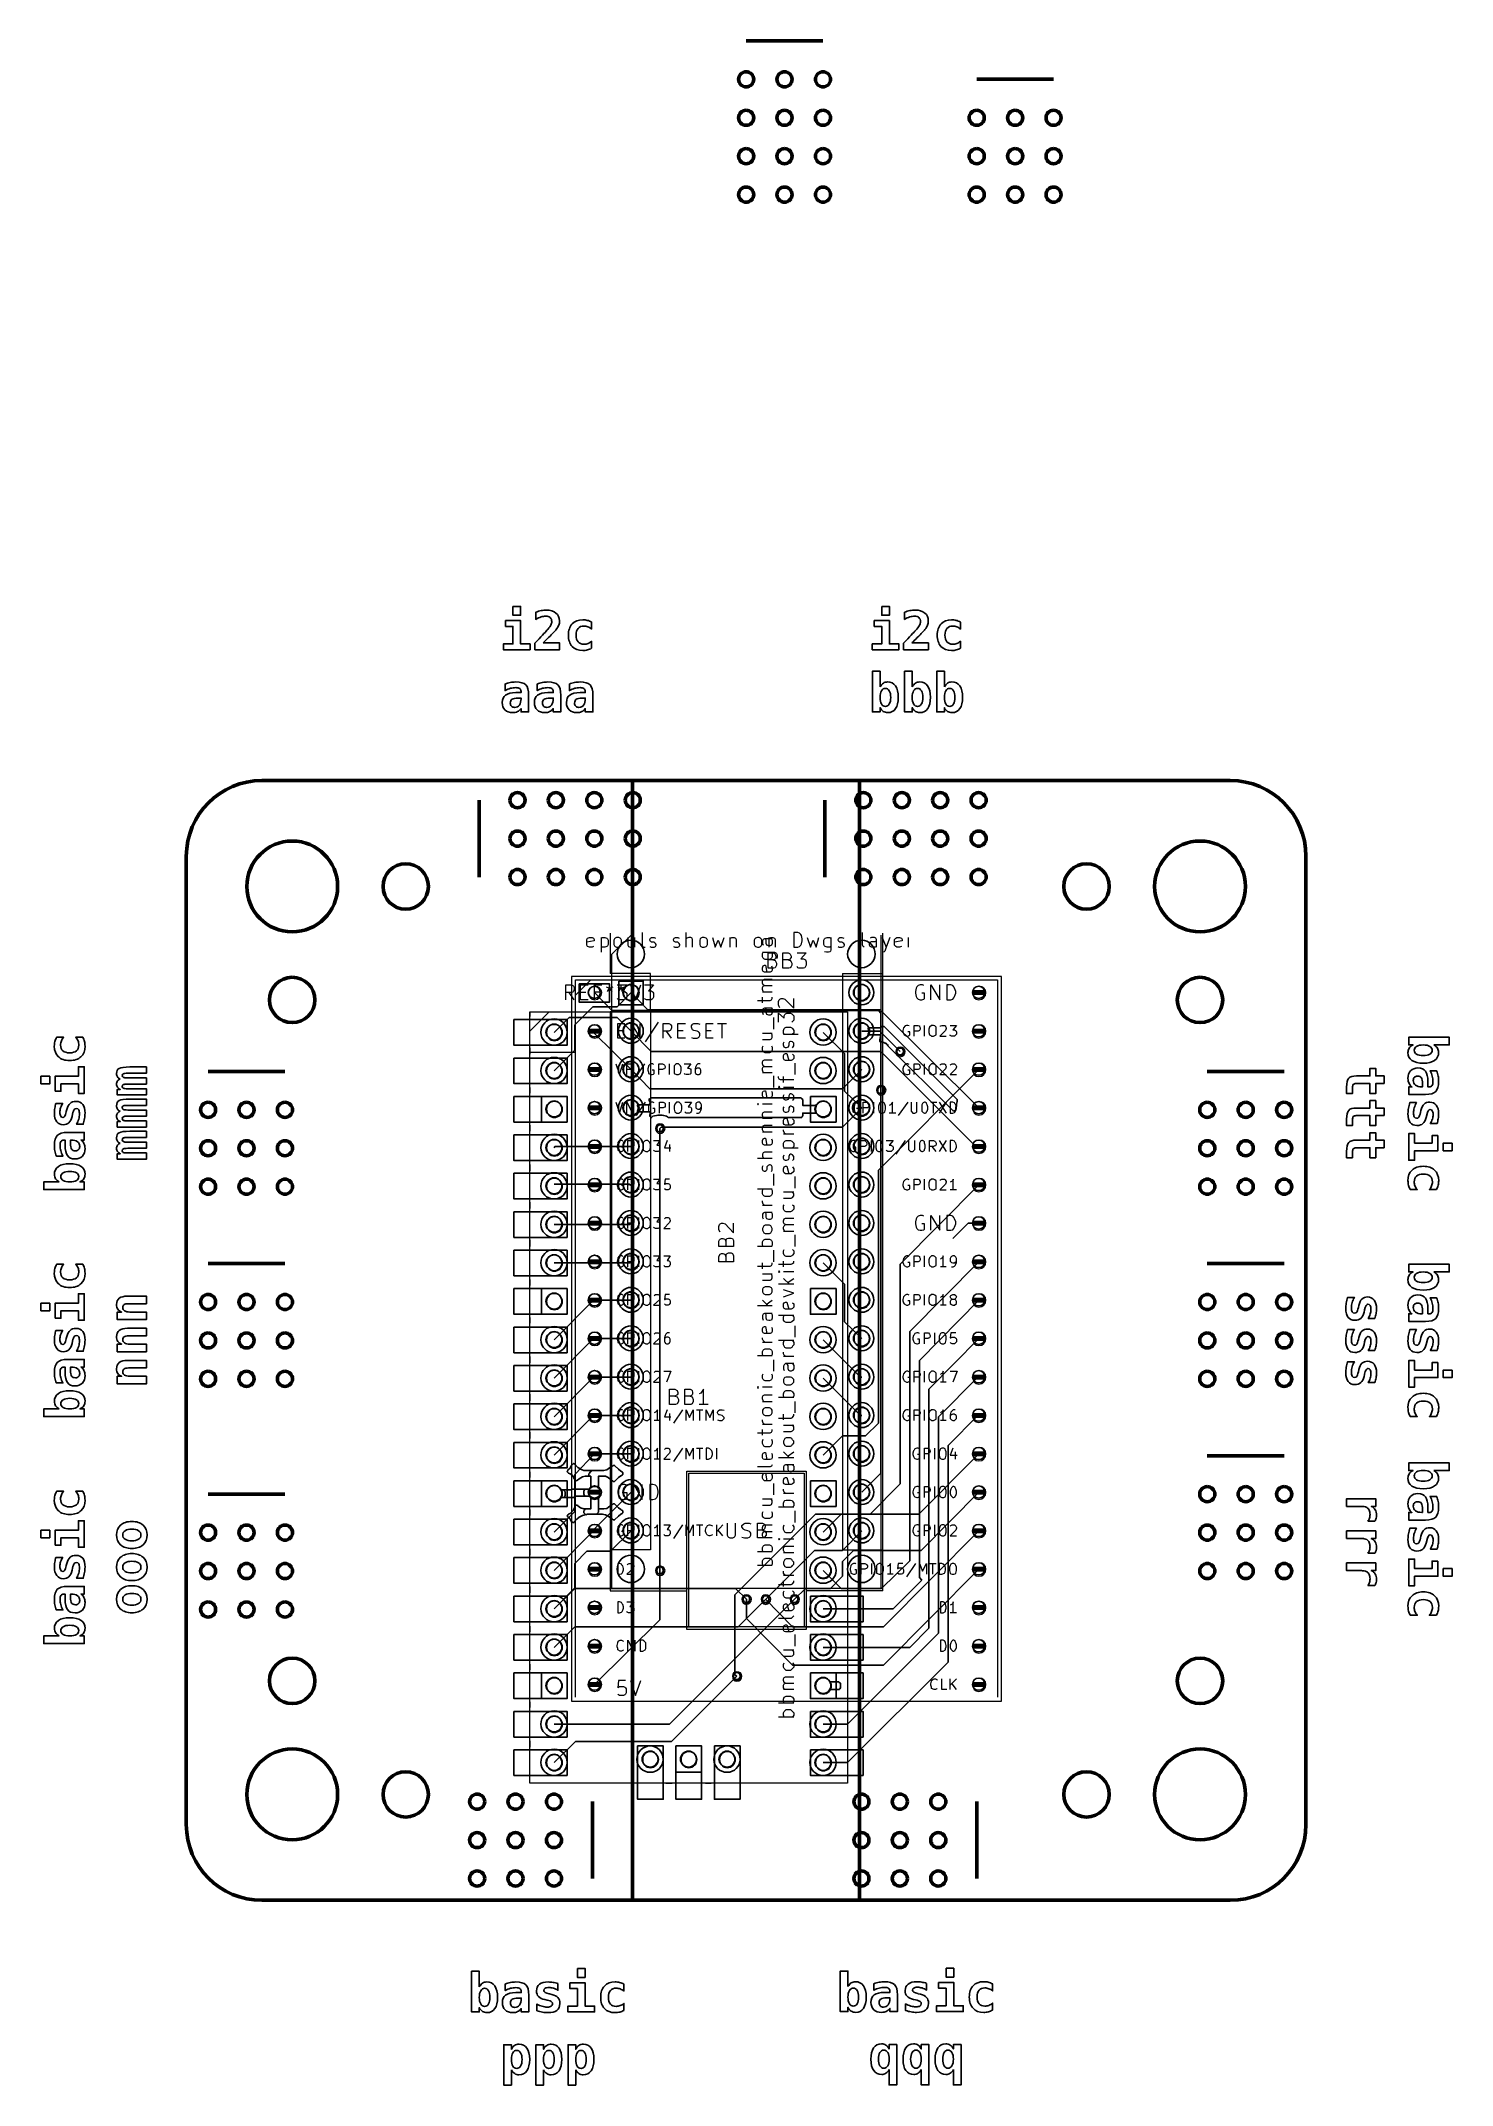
# Model space of a CAD drawing. Header units: centimetres. Extents: x -14.7 to 16.9, y -14.9 to 2.2.
# Drawn here: x -14.66 to -5.33, y -14.92 to -1.41 of the extents above.
import ezdxf

# ---------------------------------------------------------------- set-up
doc = ezdxf.new("R2010")
doc.units = ezdxf.units.CM
doc.header["$MEASUREMENT"] = 0
doc.layers.add('Layer 1', color=7, linetype='Continuous')

msp = doc.modelspace()

# ---------------------------------------------------------------- linework, layer by layer
at = {"layer": 'Layer 1', "lineweight": 53}
msp.add_lwpolyline([(-10.75, -13.7), (-9.25, -13.7), (-9.25, -6.3), (-10.75, -6.3), (-10.75, -13.7)], close=True, dxfattribs=at)
for centre, major_axis in [((-10, -1.666), (0, 0.05)), ((-9.746, -1.666), (0, 0.05)), ((-9.492, -1.666), (0, 0.05)), ((-10, -1.92), (0, 0.05)), ((-9.746, -1.92), (0, 0.05)), ((-9.492, -1.92), (0, 0.05)), ((-8.476, -1.92), (0, 0.05)), ((-8.222, -1.92), (0, 0.05)), ((-7.968, -1.92), (0, 0.05)), ((-10, -2.174), (0, 0.05)), ((-9.746, -2.174), (0, 0.05)), ((-9.492, -2.174), (0, 0.05)), ((-8.476, -2.174), (0, 0.05)), ((-8.222, -2.174), (0, 0.05)), ((-7.968, -2.174), (0, 0.05)), ((-10, -2.428), (0, 0.05)), ((-9.746, -2.428), (0, 0.05)), ((-9.492, -2.428), (0, 0.05)), ((-8.476, -2.428), (0, 0.05)), ((-8.222, -2.428), (0, 0.05)), ((-7.968, -2.428), (0, 0.05)), ((-13, -7), (0, 0.3)), ((-7, -7), (0, 0.3)), ((-12.25, -7), (0, 0.15)), ((-7.75, -7), (0, 0.15)), ((-13, -7.75), (0, 0.15)), ((-7, -7.75), (0, 0.15)), ((-13.556, -8.476), (0, 0.05)), ((-13.302, -8.476), (0, 0.05)), ((-13.048, -8.476), (0, 0.05)), ((-6.952, -8.476), (0, 0.05)), ((-6.698, -8.476), (0, 0.05)), ((-6.444, -8.476), (0, 0.05)), ((-13.556, -8.73), (0, 0.05)), ((-13.302, -8.73), (0, 0.05)), ((-13.048, -8.73), (0, 0.05)), ((-6.952, -8.73), (0, 0.05)), ((-6.698, -8.73), (0, 0.05)), ((-6.444, -8.73), (0, 0.05)), ((-13.556, -8.984), (0, 0.05)), ((-13.302, -8.984), (0, 0.05)), ((-13.048, -8.984), (0, 0.05)), ((-6.952, -8.984), (0, 0.05)), ((-6.698, -8.984), (0, 0.05)), ((-6.444, -8.984), (0, 0.05)), ((-13.556, -9.746), (0, 0.05)), ((-13.302, -9.746), (0, 0.05)), ((-13.048, -9.746), (0, 0.05)), ((-6.952, -9.746), (0, 0.05)), ((-6.698, -9.746), (0, 0.05)), ((-6.444, -9.746), (0, 0.05)), ((-13.556, -10), (0, 0.05)), ((-13.302, -10), (0, 0.05)), ((-13.048, -10), (0, 0.05)), ((-6.952, -10), (0, 0.05)), ((-6.698, -10), (0, 0.05)), ((-6.444, -10), (0, 0.05)), ((-13.556, -10.254), (0, 0.05)), ((-13.302, -10.254), (0, 0.05)), ((-13.048, -10.254), (0, 0.05)), ((-6.952, -10.254), (0, 0.05)), ((-6.698, -10.254), (0, 0.05)), ((-6.444, -10.254), (0, 0.05)), ((-6.952, -11.016), (0, 0.05)), ((-6.698, -11.016), (0, 0.05)), ((-6.444, -11.016), (0, 0.05)), ((-13.556, -11.27), (0, 0.05)), ((-13.302, -11.27), (0, 0.05)), ((-13.048, -11.27), (0, 0.05)), ((-6.952, -11.27), (0, 0.05)), ((-6.698, -11.27), (0, 0.05)), ((-6.444, -11.27), (0, 0.05)), ((-13.556, -11.524), (0, 0.05)), ((-13.302, -11.524), (0, 0.05)), ((-13.048, -11.524), (0, 0.05)), ((-6.952, -11.524), (0, 0.05)), ((-6.698, -11.524), (0, 0.05)), ((-6.444, -11.524), (0, 0.05)), ((-13.556, -11.778), (0, 0.05)), ((-13.302, -11.778), (0, 0.05)), ((-13.048, -11.778), (0, 0.05)), ((-13, -12.25), (0, 0.15)), ((-7, -12.25), (0, 0.15)), ((-13, -13), (0, 0.3)), ((-7, -13), (0, 0.3)), ((-12.25, -13), (0, 0.15)), ((-7.75, -13), (0, 0.15))]:
    msp.add_ellipse(centre, major_axis=major_axis, ratio=1, dxfattribs=at)
for points in [[(-10, -1.412), (-10, -1.412), (-9.492, -1.412), (-9.492, -1.412)], [(-8.476, -1.666), (-8.476, -1.666), (-7.968, -1.666), (-7.968, -1.666)], [(-11.76529, -6.9377), (-11.76529, -6.9377), (-11.76529, -6.4297), (-11.76529, -6.4297)], [(-9.47929, -6.9377), (-9.47929, -6.9377), (-9.47929, -6.4297), (-9.47929, -6.4297)], [(-13.556, -8.222), (-13.556, -8.222), (-13.048, -8.222), (-13.048, -8.222)], [(-6.952, -8.222), (-6.952, -8.222), (-6.444, -8.222), (-6.444, -8.222)], [(-13.556, -9.492), (-13.556, -9.492), (-13.048, -9.492), (-13.048, -9.492)], [(-6.952, -9.492), (-6.952, -9.492), (-6.444, -9.492), (-6.444, -9.492)], [(-6.952, -10.762), (-6.952, -10.762), (-6.444, -10.762), (-6.444, -10.762)], [(-13.556, -11.016), (-13.556, -11.016), (-13.048, -11.016), (-13.048, -11.016)], [(-11.016, -13.048), (-11.016, -13.048), (-11.016, -13.556), (-11.016, -13.556)], [(-8.476, -13.048), (-8.476, -13.048), (-8.476, -13.556), (-8.476, -13.556)]]:
    msp.add_open_spline(points, degree=3, dxfattribs=at)
at = {"layer": 'Layer 1'}
for points, knots in [([(-11.59031, -5.24265), (-11.59031, -5.24265), (-11.49047, -5.24265), (-11.49047, -5.24265), (-11.49047, -5.24265), (-11.49047, -5.24265), (-11.49047, -5.39681), (-11.49047, -5.39681), (-11.49047, -5.39681), (-11.49047, -5.39681), (-11.42768, -5.39681), (-11.42768, -5.39681), (-11.42768, -5.39681), (-11.42768, -5.39681), (-11.42768, -5.43562), (-11.42768, -5.43562), (-11.42768, -5.43562), (-11.42768, -5.43562), (-11.60372, -5.43562), (-11.60372, -5.43562), (-11.60372, -5.43562), (-11.60372, -5.43562), (-11.60372, -5.39681), (-11.60372, -5.39681), (-11.60372, -5.39681), (-11.60372, -5.39681), (-11.54092, -5.39681), (-11.54092, -5.39681), (-11.54092, -5.39681), (-11.54092, -5.39681), (-11.54092, -5.28146), (-11.54092, -5.28146), (-11.54092, -5.28146), (-11.54092, -5.28146), (-11.59031, -5.28146), (-11.59031, -5.28146), (-11.59031, -5.28146), (-11.59031, -5.28146), (-11.59031, -5.24265), (-11.59031, -5.24265)], [0, 0, 0, 0, 0.09090909, 0.09090909, 0.09090909, 0.09090909, 0.18181818, 0.18181818, 0.18181818, 0.18181818, 0.27272727, 0.27272727, 0.27272727, 0.27272727, 0.36363636, 0.36363636, 0.36363636, 0.36363636, 0.45454545, 0.45454545, 0.45454545, 0.45454545, 0.54545455, 0.54545455, 0.54545455, 0.54545455, 0.63636364, 0.63636364, 0.63636364, 0.63636364, 0.72727273, 0.72727273, 0.72727273, 0.72727273, 0.81818182, 0.81818182, 0.81818182, 0.81818182, 1, 1, 1, 1]), ([(-11.54092, -5.14881), (-11.54092, -5.14881), (-11.49047, -5.14881), (-11.49047, -5.14881), (-11.49047, -5.14881), (-11.49047, -5.14881), (-11.49047, -5.20772), (-11.49047, -5.20772), (-11.49047, -5.20772), (-11.49047, -5.20772), (-11.54092, -5.20772), (-11.54092, -5.20772), (-11.54092, -5.20772), (-11.54092, -5.20772), (-11.54092, -5.14881), (-11.54092, -5.14881)], [0, 0, 0, 0, 0.2, 0.2, 0.2, 0.2, 0.4, 0.4, 0.4, 0.4, 0.6, 0.6, 0.6, 0.6, 1, 1, 1, 1]), ([(-11.34125, -5.39082), (-11.34125, -5.39082), (-11.23295, -5.39082), (-11.23295, -5.39082), (-11.23295, -5.39082), (-11.23295, -5.39082), (-11.23295, -5.43562), (-11.23295, -5.43562), (-11.23295, -5.43562), (-11.23295, -5.43562), (-11.39628, -5.43562), (-11.39628, -5.43562), (-11.39628, -5.43562), (-11.39628, -5.43562), (-11.39628, -5.39217), (-11.39628, -5.39217), (-11.39628, -5.39217), (-11.39628, -5.39217), (-11.36871, -5.36289), (-11.36871, -5.36289), (-11.36871, -5.36289), (-11.33596, -5.32808), (-11.31609, -5.30668), (-11.30909, -5.29862), (-11.30909, -5.29862), (-11.3005, -5.28875), (-11.29427, -5.28004), (-11.29051, -5.2724), (-11.29051, -5.2724), (-11.28669, -5.26476), (-11.28481, -5.25717), (-11.28481, -5.2497), (-11.28481, -5.2497), (-11.28481, -5.23824), (-11.28827, -5.22936), (-11.29521, -5.22313), (-11.29521, -5.22313), (-11.30215, -5.21684), (-11.31197, -5.21372), (-11.32473, -5.21372), (-11.32473, -5.21372), (-11.33378, -5.21372), (-11.34396, -5.21554), (-11.3553, -5.21913), (-11.3553, -5.21913), (-11.36659, -5.22278), (-11.37835, -5.22801), (-11.39064, -5.23489), (-11.39064, -5.23489), (-11.39064, -5.23489), (-11.39064, -5.18762), (-11.39064, -5.18762), (-11.39064, -5.18762), (-11.37835, -5.18315), (-11.36636, -5.17974), (-11.3546, -5.17739), (-11.3546, -5.17739), (-11.34284, -5.17503), (-11.33155, -5.17386), (-11.32073, -5.17386), (-11.32073, -5.17386), (-11.29357, -5.17386), (-11.27216, -5.18021), (-11.25664, -5.19291), (-11.25664, -5.19291), (-11.24106, -5.20555), (-11.2333, -5.22289), (-11.2333, -5.24482), (-11.2333, -5.24482), (-11.2333, -5.25488), (-11.23501, -5.26435), (-11.23836, -5.27322), (-11.23836, -5.27322), (-11.24177, -5.28204), (-11.24759, -5.29186), (-11.25588, -5.30268), (-11.25588, -5.30268), (-11.26193, -5.31044), (-11.27863, -5.32802), (-11.30597, -5.35536), (-11.30597, -5.35536), (-11.32079, -5.37018), (-11.33255, -5.382), (-11.34125, -5.39082)], [0, 0, 0, 0, 0.04545455, 0.04545455, 0.04545455, 0.04545455, 0.09090909, 0.09090909, 0.09090909, 0.09090909, 0.13636364, 0.13636364, 0.13636364, 0.13636364, 0.18181818, 0.18181818, 0.18181818, 0.18181818, 0.22727273, 0.22727273, 0.22727273, 0.22727273, 0.27272727, 0.27272727, 0.27272727, 0.27272727, 0.31818182, 0.31818182, 0.31818182, 0.31818182, 0.36363636, 0.36363636, 0.36363636, 0.36363636, 0.40909091, 0.40909091, 0.40909091, 0.40909091, 0.45454545, 0.45454545, 0.45454545, 0.45454545, 0.5, 0.5, 0.5, 0.5, 0.54545455, 0.54545455, 0.54545455, 0.54545455, 0.59090909, 0.59090909, 0.59090909, 0.59090909, 0.63636364, 0.63636364, 0.63636364, 0.63636364, 0.68181818, 0.68181818, 0.68181818, 0.68181818, 0.72727273, 0.72727273, 0.72727273, 0.72727273, 0.77272727, 0.77272727, 0.77272727, 0.77272727, 0.81818182, 0.81818182, 0.81818182, 0.81818182, 0.86363636, 0.86363636, 0.86363636, 0.86363636, 0.90909091, 0.90909091, 0.90909091, 0.90909091, 1, 1, 1, 1]), ([(-11.02093, -5.42574), (-11.0294, -5.43068), (-11.03857, -5.43439), (-11.04833, -5.43685), (-11.04833, -5.43685), (-11.05809, -5.43932), (-11.06856, -5.44056), (-11.07984, -5.44056), (-11.07984, -5.44056), (-11.1096, -5.44056), (-11.13282, -5.43162), (-11.14958, -5.41369), (-11.14958, -5.41369), (-11.16633, -5.39581), (-11.17474, -5.371), (-11.17474, -5.33931), (-11.17474, -5.33931), (-11.17474, -5.3075), (-11.16628, -5.28263), (-11.1494, -5.26464), (-11.1494, -5.26464), (-11.13253, -5.24671), (-11.10924, -5.23771), (-11.07949, -5.23771), (-11.07949, -5.23771), (-11.06914, -5.23771), (-11.05921, -5.23895), (-11.04962, -5.24136), (-11.04962, -5.24136), (-11.04004, -5.24377), (-11.03046, -5.24747), (-11.02093, -5.25253), (-11.02093, -5.25253), (-11.02093, -5.25253), (-11.02093, -5.29874), (-11.02093, -5.29874), (-11.02093, -5.29874), (-11.02828, -5.29239), (-11.03633, -5.28751), (-11.04515, -5.2841), (-11.04515, -5.2841), (-11.05391, -5.28069), (-11.06303, -5.27899), (-11.07244, -5.27899), (-11.07244, -5.27899), (-11.08884, -5.27899), (-11.10148, -5.28422), (-11.1103, -5.29468), (-11.1103, -5.29468), (-11.11918, -5.30515), (-11.12359, -5.32003), (-11.12359, -5.33931), (-11.12359, -5.33931), (-11.12359, -5.3586), (-11.11918, -5.37341), (-11.1103, -5.38376), (-11.1103, -5.38376), (-11.10148, -5.39411), (-11.08884, -5.39928), (-11.07244, -5.39928), (-11.07244, -5.39928), (-11.06268, -5.39928), (-11.05356, -5.39764), (-11.04504, -5.3944), (-11.04504, -5.3944), (-11.03657, -5.39111), (-11.02851, -5.38617), (-11.02093, -5.37953), (-11.02093, -5.37953), (-11.02093, -5.37953), (-11.02093, -5.42574), (-11.02093, -5.42574)], [0, 0, 0, 0, 0.05263158, 0.05263158, 0.05263158, 0.05263158, 0.10526316, 0.10526316, 0.10526316, 0.10526316, 0.15789474, 0.15789474, 0.15789474, 0.15789474, 0.21052632, 0.21052632, 0.21052632, 0.21052632, 0.26315789, 0.26315789, 0.26315789, 0.26315789, 0.31578947, 0.31578947, 0.31578947, 0.31578947, 0.36842105, 0.36842105, 0.36842105, 0.36842105, 0.42105263, 0.42105263, 0.42105263, 0.42105263, 0.47368421, 0.47368421, 0.47368421, 0.47368421, 0.52631579, 0.52631579, 0.52631579, 0.52631579, 0.57894737, 0.57894737, 0.57894737, 0.57894737, 0.63157895, 0.63157895, 0.63157895, 0.63157895, 0.68421053, 0.68421053, 0.68421053, 0.68421053, 0.73684211, 0.73684211, 0.73684211, 0.73684211, 0.78947368, 0.78947368, 0.78947368, 0.78947368, 0.84210526, 0.84210526, 0.84210526, 0.84210526, 0.89473684, 0.89473684, 0.89473684, 0.89473684, 1, 1, 1, 1]), ([(-9.15281, -5.24265), (-9.15281, -5.24265), (-9.05297, -5.24265), (-9.05297, -5.24265), (-9.05297, -5.24265), (-9.05297, -5.24265), (-9.05297, -5.39681), (-9.05297, -5.39681), (-9.05297, -5.39681), (-9.05297, -5.39681), (-8.99018, -5.39681), (-8.99018, -5.39681), (-8.99018, -5.39681), (-8.99018, -5.39681), (-8.99018, -5.43562), (-8.99018, -5.43562), (-8.99018, -5.43562), (-8.99018, -5.43562), (-9.16622, -5.43562), (-9.16622, -5.43562), (-9.16622, -5.43562), (-9.16622, -5.43562), (-9.16622, -5.39681), (-9.16622, -5.39681), (-9.16622, -5.39681), (-9.16622, -5.39681), (-9.10342, -5.39681), (-9.10342, -5.39681), (-9.10342, -5.39681), (-9.10342, -5.39681), (-9.10342, -5.28146), (-9.10342, -5.28146), (-9.10342, -5.28146), (-9.10342, -5.28146), (-9.15281, -5.28146), (-9.15281, -5.28146), (-9.15281, -5.28146), (-9.15281, -5.28146), (-9.15281, -5.24265), (-9.15281, -5.24265)], [0, 0, 0, 0, 0.09090909, 0.09090909, 0.09090909, 0.09090909, 0.18181818, 0.18181818, 0.18181818, 0.18181818, 0.27272727, 0.27272727, 0.27272727, 0.27272727, 0.36363636, 0.36363636, 0.36363636, 0.36363636, 0.45454545, 0.45454545, 0.45454545, 0.45454545, 0.54545455, 0.54545455, 0.54545455, 0.54545455, 0.63636364, 0.63636364, 0.63636364, 0.63636364, 0.72727273, 0.72727273, 0.72727273, 0.72727273, 0.81818182, 0.81818182, 0.81818182, 0.81818182, 1, 1, 1, 1]), ([(-9.10342, -5.14881), (-9.10342, -5.14881), (-9.05297, -5.14881), (-9.05297, -5.14881), (-9.05297, -5.14881), (-9.05297, -5.14881), (-9.05297, -5.20772), (-9.05297, -5.20772), (-9.05297, -5.20772), (-9.05297, -5.20772), (-9.10342, -5.20772), (-9.10342, -5.20772), (-9.10342, -5.20772), (-9.10342, -5.20772), (-9.10342, -5.14881), (-9.10342, -5.14881)], [0, 0, 0, 0, 0.2, 0.2, 0.2, 0.2, 0.4, 0.4, 0.4, 0.4, 0.6, 0.6, 0.6, 0.6, 1, 1, 1, 1]), ([(-8.90375, -5.39082), (-8.90375, -5.39082), (-8.79545, -5.39082), (-8.79545, -5.39082), (-8.79545, -5.39082), (-8.79545, -5.39082), (-8.79545, -5.43562), (-8.79545, -5.43562), (-8.79545, -5.43562), (-8.79545, -5.43562), (-8.95878, -5.43562), (-8.95878, -5.43562), (-8.95878, -5.43562), (-8.95878, -5.43562), (-8.95878, -5.39217), (-8.95878, -5.39217), (-8.95878, -5.39217), (-8.95878, -5.39217), (-8.93121, -5.36289), (-8.93121, -5.36289), (-8.93121, -5.36289), (-8.89846, -5.32808), (-8.87859, -5.30668), (-8.87159, -5.29862), (-8.87159, -5.29862), (-8.863, -5.28875), (-8.85677, -5.28004), (-8.85301, -5.2724), (-8.85301, -5.2724), (-8.84919, -5.26476), (-8.84731, -5.25717), (-8.84731, -5.2497), (-8.84731, -5.2497), (-8.84731, -5.23824), (-8.85077, -5.22936), (-8.85771, -5.22313), (-8.85771, -5.22313), (-8.86465, -5.21684), (-8.87447, -5.21372), (-8.88723, -5.21372), (-8.88723, -5.21372), (-8.89628, -5.21372), (-8.90646, -5.21554), (-8.9178, -5.21913), (-8.9178, -5.21913), (-8.92909, -5.22278), (-8.94085, -5.22801), (-8.95314, -5.23489), (-8.95314, -5.23489), (-8.95314, -5.23489), (-8.95314, -5.18762), (-8.95314, -5.18762), (-8.95314, -5.18762), (-8.94085, -5.18315), (-8.92886, -5.17974), (-8.9171, -5.17739), (-8.9171, -5.17739), (-8.90534, -5.17503), (-8.89405, -5.17386), (-8.88323, -5.17386), (-8.88323, -5.17386), (-8.85607, -5.17386), (-8.83466, -5.18021), (-8.81914, -5.19291), (-8.81914, -5.19291), (-8.80356, -5.20555), (-8.7958, -5.22289), (-8.7958, -5.24482), (-8.7958, -5.24482), (-8.7958, -5.25488), (-8.79751, -5.26435), (-8.80086, -5.27322), (-8.80086, -5.27322), (-8.80427, -5.28204), (-8.81009, -5.29186), (-8.81838, -5.30268), (-8.81838, -5.30268), (-8.82443, -5.31044), (-8.84113, -5.32802), (-8.86847, -5.35536), (-8.86847, -5.35536), (-8.88329, -5.37018), (-8.89505, -5.382), (-8.90375, -5.39082)], [0, 0, 0, 0, 0.04545455, 0.04545455, 0.04545455, 0.04545455, 0.09090909, 0.09090909, 0.09090909, 0.09090909, 0.13636364, 0.13636364, 0.13636364, 0.13636364, 0.18181818, 0.18181818, 0.18181818, 0.18181818, 0.22727273, 0.22727273, 0.22727273, 0.22727273, 0.27272727, 0.27272727, 0.27272727, 0.27272727, 0.31818182, 0.31818182, 0.31818182, 0.31818182, 0.36363636, 0.36363636, 0.36363636, 0.36363636, 0.40909091, 0.40909091, 0.40909091, 0.40909091, 0.45454545, 0.45454545, 0.45454545, 0.45454545, 0.5, 0.5, 0.5, 0.5, 0.54545455, 0.54545455, 0.54545455, 0.54545455, 0.59090909, 0.59090909, 0.59090909, 0.59090909, 0.63636364, 0.63636364, 0.63636364, 0.63636364, 0.68181818, 0.68181818, 0.68181818, 0.68181818, 0.72727273, 0.72727273, 0.72727273, 0.72727273, 0.77272727, 0.77272727, 0.77272727, 0.77272727, 0.81818182, 0.81818182, 0.81818182, 0.81818182, 0.86363636, 0.86363636, 0.86363636, 0.86363636, 0.90909091, 0.90909091, 0.90909091, 0.90909091, 1, 1, 1, 1]), ([(-8.58343, -5.42574), (-8.5919, -5.43068), (-8.60107, -5.43439), (-8.61083, -5.43685), (-8.61083, -5.43685), (-8.62059, -5.43932), (-8.63106, -5.44056), (-8.64234, -5.44056), (-8.64234, -5.44056), (-8.6721, -5.44056), (-8.69532, -5.43162), (-8.71208, -5.41369), (-8.71208, -5.41369), (-8.72883, -5.39581), (-8.73724, -5.371), (-8.73724, -5.33931), (-8.73724, -5.33931), (-8.73724, -5.3075), (-8.72878, -5.28263), (-8.7119, -5.26464), (-8.7119, -5.26464), (-8.69503, -5.24671), (-8.67174, -5.23771), (-8.64199, -5.23771), (-8.64199, -5.23771), (-8.63164, -5.23771), (-8.62171, -5.23895), (-8.61212, -5.24136), (-8.61212, -5.24136), (-8.60254, -5.24377), (-8.59296, -5.24747), (-8.58343, -5.25253), (-8.58343, -5.25253), (-8.58343, -5.25253), (-8.58343, -5.29874), (-8.58343, -5.29874), (-8.58343, -5.29874), (-8.59078, -5.29239), (-8.59883, -5.28751), (-8.60765, -5.2841), (-8.60765, -5.2841), (-8.61641, -5.28069), (-8.62553, -5.27899), (-8.63494, -5.27899), (-8.63494, -5.27899), (-8.65134, -5.27899), (-8.66398, -5.28422), (-8.6728, -5.29468), (-8.6728, -5.29468), (-8.68168, -5.30515), (-8.68609, -5.32003), (-8.68609, -5.33931), (-8.68609, -5.33931), (-8.68609, -5.3586), (-8.68168, -5.37341), (-8.6728, -5.38376), (-8.6728, -5.38376), (-8.66398, -5.39411), (-8.65134, -5.39928), (-8.63494, -5.39928), (-8.63494, -5.39928), (-8.62518, -5.39928), (-8.61606, -5.39764), (-8.60754, -5.3944), (-8.60754, -5.3944), (-8.59907, -5.39111), (-8.59101, -5.38617), (-8.58343, -5.37953), (-8.58343, -5.37953), (-8.58343, -5.37953), (-8.58343, -5.42574), (-8.58343, -5.42574)], [0, 0, 0, 0, 0.05263158, 0.05263158, 0.05263158, 0.05263158, 0.10526316, 0.10526316, 0.10526316, 0.10526316, 0.15789474, 0.15789474, 0.15789474, 0.15789474, 0.21052632, 0.21052632, 0.21052632, 0.21052632, 0.26315789, 0.26315789, 0.26315789, 0.26315789, 0.31578947, 0.31578947, 0.31578947, 0.31578947, 0.36842105, 0.36842105, 0.36842105, 0.36842105, 0.42105263, 0.42105263, 0.42105263, 0.42105263, 0.47368421, 0.47368421, 0.47368421, 0.47368421, 0.52631579, 0.52631579, 0.52631579, 0.52631579, 0.57894737, 0.57894737, 0.57894737, 0.57894737, 0.63157895, 0.63157895, 0.63157895, 0.63157895, 0.68421053, 0.68421053, 0.68421053, 0.68421053, 0.73684211, 0.73684211, 0.73684211, 0.73684211, 0.78947368, 0.78947368, 0.78947368, 0.78947368, 0.84210526, 0.84210526, 0.84210526, 0.84210526, 0.89473684, 0.89473684, 0.89473684, 0.89473684, 1, 1, 1, 1]), ([(-11.43756, -5.73613), (-11.43756, -5.73613), (-11.43756, -5.84626), (-11.43756, -5.84626), (-11.43756, -5.84626), (-11.43756, -5.84626), (-11.48765, -5.84626), (-11.48765, -5.84626), (-11.48765, -5.84626), (-11.48765, -5.84626), (-11.48765, -5.82474), (-11.48765, -5.82474), (-11.48765, -5.82474), (-11.49371, -5.83321), (-11.50153, -5.83973), (-11.51105, -5.84432), (-11.51105, -5.84432), (-11.52058, -5.84891), (-11.5311, -5.8512), (-11.54257, -5.8512), (-11.54257, -5.8512), (-11.5645, -5.8512), (-11.58161, -5.84538), (-11.59384, -5.8338), (-11.59384, -5.8338), (-11.60607, -5.82221), (-11.61218, -5.80598), (-11.61218, -5.78523), (-11.61218, -5.78523), (-11.61218, -5.76271), (-11.60489, -5.74607), (-11.59031, -5.73537), (-11.59031, -5.73537), (-11.57573, -5.72461), (-11.55321, -5.71926), (-11.52269, -5.71926), (-11.52269, -5.71926), (-11.52269, -5.71926), (-11.48765, -5.71926), (-11.48765, -5.71926), (-11.48765, -5.71926), (-11.48765, -5.71926), (-11.48765, -5.71085), (-11.48765, -5.71085), (-11.48765, -5.71085), (-11.48765, -5.70268), (-11.49059, -5.69656), (-11.49653, -5.69239), (-11.49653, -5.69239), (-11.50247, -5.68821), (-11.51117, -5.6861), (-11.52269, -5.6861), (-11.52269, -5.6861), (-11.53475, -5.6861), (-11.54639, -5.68763), (-11.55774, -5.69063), (-11.55774, -5.69063), (-11.56903, -5.69368), (-11.58084, -5.6985), (-11.59313, -5.70515), (-11.59313, -5.70515), (-11.59313, -5.70515), (-11.59313, -5.66211), (-11.59313, -5.66211), (-11.59313, -5.66211), (-11.58202, -5.65752), (-11.57067, -5.65417), (-11.55921, -5.652), (-11.55921, -5.652), (-11.54768, -5.64982), (-11.53551, -5.6487), (-11.52269, -5.6487), (-11.52269, -5.6487), (-11.4913, -5.6487), (-11.46931, -5.65505), (-11.45661, -5.66781), (-11.45661, -5.66781), (-11.44391, -5.68057), (-11.43756, -5.70333), (-11.43756, -5.73613)], [0, 0, 0, 0, 0.04761905, 0.04761905, 0.04761905, 0.04761905, 0.0952381, 0.0952381, 0.0952381, 0.0952381, 0.14285714, 0.14285714, 0.14285714, 0.14285714, 0.19047619, 0.19047619, 0.19047619, 0.19047619, 0.23809524, 0.23809524, 0.23809524, 0.23809524, 0.28571429, 0.28571429, 0.28571429, 0.28571429, 0.33333333, 0.33333333, 0.33333333, 0.33333333, 0.38095238, 0.38095238, 0.38095238, 0.38095238, 0.42857143, 0.42857143, 0.42857143, 0.42857143, 0.47619048, 0.47619048, 0.47619048, 0.47619048, 0.52380952, 0.52380952, 0.52380952, 0.52380952, 0.57142857, 0.57142857, 0.57142857, 0.57142857, 0.61904762, 0.61904762, 0.61904762, 0.61904762, 0.66666667, 0.66666667, 0.66666667, 0.66666667, 0.71428571, 0.71428571, 0.71428571, 0.71428571, 0.76190476, 0.76190476, 0.76190476, 0.76190476, 0.80952381, 0.80952381, 0.80952381, 0.80952381, 0.85714286, 0.85714286, 0.85714286, 0.85714286, 0.9047619, 0.9047619, 0.9047619, 0.9047619, 1, 1, 1, 1]), ([(-11.22519, -5.73613), (-11.22519, -5.73613), (-11.22519, -5.84626), (-11.22519, -5.84626), (-11.22519, -5.84626), (-11.22519, -5.84626), (-11.27528, -5.84626), (-11.27528, -5.84626), (-11.27528, -5.84626), (-11.27528, -5.84626), (-11.27528, -5.82474), (-11.27528, -5.82474), (-11.27528, -5.82474), (-11.28134, -5.83321), (-11.28916, -5.83973), (-11.29868, -5.84432), (-11.29868, -5.84432), (-11.30821, -5.84891), (-11.31873, -5.8512), (-11.3302, -5.8512), (-11.3302, -5.8512), (-11.35213, -5.8512), (-11.36924, -5.84538), (-11.38147, -5.8338), (-11.38147, -5.8338), (-11.3937, -5.82221), (-11.39981, -5.80598), (-11.39981, -5.78523), (-11.39981, -5.78523), (-11.39981, -5.76271), (-11.39252, -5.74607), (-11.37794, -5.73537), (-11.37794, -5.73537), (-11.36336, -5.72461), (-11.34084, -5.71926), (-11.31032, -5.71926), (-11.31032, -5.71926), (-11.31032, -5.71926), (-11.27528, -5.71926), (-11.27528, -5.71926), (-11.27528, -5.71926), (-11.27528, -5.71926), (-11.27528, -5.71085), (-11.27528, -5.71085), (-11.27528, -5.71085), (-11.27528, -5.70268), (-11.27822, -5.69656), (-11.28416, -5.69239), (-11.28416, -5.69239), (-11.2901, -5.68821), (-11.2988, -5.6861), (-11.31032, -5.6861), (-11.31032, -5.6861), (-11.32238, -5.6861), (-11.33402, -5.68763), (-11.34537, -5.69063), (-11.34537, -5.69063), (-11.35666, -5.69368), (-11.36847, -5.6985), (-11.38076, -5.70515), (-11.38076, -5.70515), (-11.38076, -5.70515), (-11.38076, -5.66211), (-11.38076, -5.66211), (-11.38076, -5.66211), (-11.36965, -5.65752), (-11.3583, -5.65417), (-11.34684, -5.652), (-11.34684, -5.652), (-11.33531, -5.64982), (-11.32314, -5.6487), (-11.31032, -5.6487), (-11.31032, -5.6487), (-11.27893, -5.6487), (-11.25694, -5.65505), (-11.24424, -5.66781), (-11.24424, -5.66781), (-11.23154, -5.68057), (-11.22519, -5.70333), (-11.22519, -5.73613)], [0, 0, 0, 0, 0.04761905, 0.04761905, 0.04761905, 0.04761905, 0.0952381, 0.0952381, 0.0952381, 0.0952381, 0.14285714, 0.14285714, 0.14285714, 0.14285714, 0.19047619, 0.19047619, 0.19047619, 0.19047619, 0.23809524, 0.23809524, 0.23809524, 0.23809524, 0.28571429, 0.28571429, 0.28571429, 0.28571429, 0.33333333, 0.33333333, 0.33333333, 0.33333333, 0.38095238, 0.38095238, 0.38095238, 0.38095238, 0.42857143, 0.42857143, 0.42857143, 0.42857143, 0.47619048, 0.47619048, 0.47619048, 0.47619048, 0.52380952, 0.52380952, 0.52380952, 0.52380952, 0.57142857, 0.57142857, 0.57142857, 0.57142857, 0.61904762, 0.61904762, 0.61904762, 0.61904762, 0.66666667, 0.66666667, 0.66666667, 0.66666667, 0.71428571, 0.71428571, 0.71428571, 0.71428571, 0.76190476, 0.76190476, 0.76190476, 0.76190476, 0.80952381, 0.80952381, 0.80952381, 0.80952381, 0.85714286, 0.85714286, 0.85714286, 0.85714286, 0.9047619, 0.9047619, 0.9047619, 0.9047619, 1, 1, 1, 1]), ([(-11.01282, -5.73613), (-11.01282, -5.73613), (-11.01282, -5.84626), (-11.01282, -5.84626), (-11.01282, -5.84626), (-11.01282, -5.84626), (-11.06291, -5.84626), (-11.06291, -5.84626), (-11.06291, -5.84626), (-11.06291, -5.84626), (-11.06291, -5.82474), (-11.06291, -5.82474), (-11.06291, -5.82474), (-11.06897, -5.83321), (-11.07679, -5.83973), (-11.08631, -5.84432), (-11.08631, -5.84432), (-11.09584, -5.84891), (-11.10636, -5.8512), (-11.11783, -5.8512), (-11.11783, -5.8512), (-11.13976, -5.8512), (-11.15687, -5.84538), (-11.1691, -5.8338), (-11.1691, -5.8338), (-11.18133, -5.82221), (-11.18744, -5.80598), (-11.18744, -5.78523), (-11.18744, -5.78523), (-11.18744, -5.76271), (-11.18015, -5.74607), (-11.16557, -5.73537), (-11.16557, -5.73537), (-11.15099, -5.72461), (-11.12847, -5.71926), (-11.09795, -5.71926), (-11.09795, -5.71926), (-11.09795, -5.71926), (-11.06291, -5.71926), (-11.06291, -5.71926), (-11.06291, -5.71926), (-11.06291, -5.71926), (-11.06291, -5.71085), (-11.06291, -5.71085), (-11.06291, -5.71085), (-11.06291, -5.70268), (-11.06585, -5.69656), (-11.07179, -5.69239), (-11.07179, -5.69239), (-11.07773, -5.68821), (-11.08643, -5.6861), (-11.09795, -5.6861), (-11.09795, -5.6861), (-11.11001, -5.6861), (-11.12165, -5.68763), (-11.133, -5.69063), (-11.133, -5.69063), (-11.14429, -5.69368), (-11.1561, -5.6985), (-11.16839, -5.70515), (-11.16839, -5.70515), (-11.16839, -5.70515), (-11.16839, -5.66211), (-11.16839, -5.66211), (-11.16839, -5.66211), (-11.15728, -5.65752), (-11.14593, -5.65417), (-11.13447, -5.652), (-11.13447, -5.652), (-11.12294, -5.64982), (-11.11077, -5.6487), (-11.09795, -5.6487), (-11.09795, -5.6487), (-11.06656, -5.6487), (-11.04457, -5.65505), (-11.03187, -5.66781), (-11.03187, -5.66781), (-11.01917, -5.68057), (-11.01282, -5.70333), (-11.01282, -5.73613)], [0, 0, 0, 0, 0.04761905, 0.04761905, 0.04761905, 0.04761905, 0.0952381, 0.0952381, 0.0952381, 0.0952381, 0.14285714, 0.14285714, 0.14285714, 0.14285714, 0.19047619, 0.19047619, 0.19047619, 0.19047619, 0.23809524, 0.23809524, 0.23809524, 0.23809524, 0.28571429, 0.28571429, 0.28571429, 0.28571429, 0.33333333, 0.33333333, 0.33333333, 0.33333333, 0.38095238, 0.38095238, 0.38095238, 0.38095238, 0.42857143, 0.42857143, 0.42857143, 0.42857143, 0.47619048, 0.47619048, 0.47619048, 0.47619048, 0.52380952, 0.52380952, 0.52380952, 0.52380952, 0.57142857, 0.57142857, 0.57142857, 0.57142857, 0.61904762, 0.61904762, 0.61904762, 0.61904762, 0.66666667, 0.66666667, 0.66666667, 0.66666667, 0.71428571, 0.71428571, 0.71428571, 0.71428571, 0.76190476, 0.76190476, 0.76190476, 0.76190476, 0.80952381, 0.80952381, 0.80952381, 0.80952381, 0.85714286, 0.85714286, 0.85714286, 0.85714286, 0.9047619, 0.9047619, 0.9047619, 0.9047619, 1, 1, 1, 1]), ([(-9.11471, -5.68069), (-9.10854, -5.67005), (-9.1013, -5.66205), (-9.09313, -5.6567), (-9.09313, -5.6567), (-9.0849, -5.65135), (-9.07567, -5.6487), (-9.06532, -5.6487), (-9.06532, -5.6487), (-9.04251, -5.6487), (-9.02487, -5.65741), (-9.01258, -5.67487), (-9.01258, -5.67487), (-9.00023, -5.69233), (-8.99406, -5.71732), (-8.99406, -5.74995), (-8.99406, -5.74995), (-8.99406, -5.78211), (-9.00011, -5.80698), (-9.01229, -5.82468), (-9.01229, -5.82468), (-9.02446, -5.84238), (-9.04157, -5.8512), (-9.06362, -5.8512), (-9.06362, -5.8512), (-9.0752, -5.8512), (-9.08525, -5.84838), (-9.0939, -5.84279), (-9.0939, -5.84279), (-9.10248, -5.83715), (-9.10942, -5.8288), (-9.11471, -5.81768), (-9.11471, -5.81768), (-9.11471, -5.81768), (-9.11471, -5.84626), (-9.11471, -5.84626), (-9.11471, -5.84626), (-9.11471, -5.84626), (-9.16516, -5.84626), (-9.16516, -5.84626), (-9.16516, -5.84626), (-9.16516, -5.84626), (-9.16516, -5.57815), (-9.16516, -5.57815), (-9.16516, -5.57815), (-9.16516, -5.57815), (-9.11471, -5.57815), (-9.11471, -5.57815), (-9.11471, -5.57815), (-9.11471, -5.57815), (-9.11471, -5.68069), (-9.11471, -5.68069)], [0, 0, 0, 0, 0.07142857, 0.07142857, 0.07142857, 0.07142857, 0.14285714, 0.14285714, 0.14285714, 0.14285714, 0.21428571, 0.21428571, 0.21428571, 0.21428571, 0.28571429, 0.28571429, 0.28571429, 0.28571429, 0.35714286, 0.35714286, 0.35714286, 0.35714286, 0.42857143, 0.42857143, 0.42857143, 0.42857143, 0.5, 0.5, 0.5, 0.5, 0.57142857, 0.57142857, 0.57142857, 0.57142857, 0.64285714, 0.64285714, 0.64285714, 0.64285714, 0.71428571, 0.71428571, 0.71428571, 0.71428571, 0.78571429, 0.78571429, 0.78571429, 0.78571429, 0.85714286, 0.85714286, 0.85714286, 0.85714286, 1, 1, 1, 1]), ([(-8.90234, -5.68069), (-8.89617, -5.67005), (-8.88893, -5.66205), (-8.88076, -5.6567), (-8.88076, -5.6567), (-8.87253, -5.65135), (-8.8633, -5.6487), (-8.85295, -5.6487), (-8.85295, -5.6487), (-8.83014, -5.6487), (-8.8125, -5.65741), (-8.80021, -5.67487), (-8.80021, -5.67487), (-8.78786, -5.69233), (-8.78169, -5.71732), (-8.78169, -5.74995), (-8.78169, -5.74995), (-8.78169, -5.78211), (-8.78774, -5.80698), (-8.79992, -5.82468), (-8.79992, -5.82468), (-8.81209, -5.84238), (-8.8292, -5.8512), (-8.85125, -5.8512), (-8.85125, -5.8512), (-8.86283, -5.8512), (-8.87288, -5.84838), (-8.88153, -5.84279), (-8.88153, -5.84279), (-8.89011, -5.83715), (-8.89705, -5.8288), (-8.90234, -5.81768), (-8.90234, -5.81768), (-8.90234, -5.81768), (-8.90234, -5.84626), (-8.90234, -5.84626), (-8.90234, -5.84626), (-8.90234, -5.84626), (-8.95279, -5.84626), (-8.95279, -5.84626), (-8.95279, -5.84626), (-8.95279, -5.84626), (-8.95279, -5.57815), (-8.95279, -5.57815), (-8.95279, -5.57815), (-8.95279, -5.57815), (-8.90234, -5.57815), (-8.90234, -5.57815), (-8.90234, -5.57815), (-8.90234, -5.57815), (-8.90234, -5.68069), (-8.90234, -5.68069)], [0, 0, 0, 0, 0.07142857, 0.07142857, 0.07142857, 0.07142857, 0.14285714, 0.14285714, 0.14285714, 0.14285714, 0.21428571, 0.21428571, 0.21428571, 0.21428571, 0.28571429, 0.28571429, 0.28571429, 0.28571429, 0.35714286, 0.35714286, 0.35714286, 0.35714286, 0.42857143, 0.42857143, 0.42857143, 0.42857143, 0.5, 0.5, 0.5, 0.5, 0.57142857, 0.57142857, 0.57142857, 0.57142857, 0.64285714, 0.64285714, 0.64285714, 0.64285714, 0.71428571, 0.71428571, 0.71428571, 0.71428571, 0.78571429, 0.78571429, 0.78571429, 0.78571429, 0.85714286, 0.85714286, 0.85714286, 0.85714286, 1, 1, 1, 1]), ([(-8.68997, -5.68069), (-8.6838, -5.67005), (-8.67656, -5.66205), (-8.66839, -5.6567), (-8.66839, -5.6567), (-8.66016, -5.65135), (-8.65093, -5.6487), (-8.64058, -5.6487), (-8.64058, -5.6487), (-8.61777, -5.6487), (-8.60013, -5.65741), (-8.58784, -5.67487), (-8.58784, -5.67487), (-8.57549, -5.69233), (-8.56932, -5.71732), (-8.56932, -5.74995), (-8.56932, -5.74995), (-8.56932, -5.78211), (-8.57537, -5.80698), (-8.58755, -5.82468), (-8.58755, -5.82468), (-8.59972, -5.84238), (-8.61683, -5.8512), (-8.63888, -5.8512), (-8.63888, -5.8512), (-8.65046, -5.8512), (-8.66051, -5.84838), (-8.66916, -5.84279), (-8.66916, -5.84279), (-8.67774, -5.83715), (-8.68468, -5.8288), (-8.68997, -5.81768), (-8.68997, -5.81768), (-8.68997, -5.81768), (-8.68997, -5.84626), (-8.68997, -5.84626), (-8.68997, -5.84626), (-8.68997, -5.84626), (-8.74042, -5.84626), (-8.74042, -5.84626), (-8.74042, -5.84626), (-8.74042, -5.84626), (-8.74042, -5.57815), (-8.74042, -5.57815), (-8.74042, -5.57815), (-8.74042, -5.57815), (-8.68997, -5.57815), (-8.68997, -5.57815), (-8.68997, -5.57815), (-8.68997, -5.57815), (-8.68997, -5.68069), (-8.68997, -5.68069)], [0, 0, 0, 0, 0.07142857, 0.07142857, 0.07142857, 0.07142857, 0.14285714, 0.14285714, 0.14285714, 0.14285714, 0.21428571, 0.21428571, 0.21428571, 0.21428571, 0.28571429, 0.28571429, 0.28571429, 0.28571429, 0.35714286, 0.35714286, 0.35714286, 0.35714286, 0.42857143, 0.42857143, 0.42857143, 0.42857143, 0.5, 0.5, 0.5, 0.5, 0.57142857, 0.57142857, 0.57142857, 0.57142857, 0.64285714, 0.64285714, 0.64285714, 0.64285714, 0.71428571, 0.71428571, 0.71428571, 0.71428571, 0.78571429, 0.78571429, 0.78571429, 0.78571429, 0.85714286, 0.85714286, 0.85714286, 0.85714286, 1, 1, 1, 1]), ([(-11.50782, -5.7556), (-11.52669, -5.7556), (-11.53986, -5.75801), (-11.54733, -5.76283), (-11.54733, -5.76283), (-11.5548, -5.76765), (-11.55856, -5.77594), (-11.55856, -5.78764), (-11.55856, -5.78764), (-11.55856, -5.7964), (-11.55597, -5.80334), (-11.5508, -5.80851), (-11.5508, -5.80851), (-11.54562, -5.81369), (-11.53863, -5.81627), (-11.52975, -5.81627), (-11.52975, -5.81627), (-11.5164, -5.81627), (-11.50605, -5.81122), (-11.4987, -5.80116), (-11.4987, -5.80116), (-11.49135, -5.79111), (-11.48765, -5.77706), (-11.48765, -5.75906), (-11.48765, -5.75906), (-11.48765, -5.75906), (-11.48765, -5.7556), (-11.48765, -5.7556), (-11.48765, -5.7556), (-11.48765, -5.7556), (-11.50782, -5.7556), (-11.50782, -5.7556)], [0, 0, 0, 0, 0.11111111, 0.11111111, 0.11111111, 0.11111111, 0.22222222, 0.22222222, 0.22222222, 0.22222222, 0.33333333, 0.33333333, 0.33333333, 0.33333333, 0.44444444, 0.44444444, 0.44444444, 0.44444444, 0.55555556, 0.55555556, 0.55555556, 0.55555556, 0.66666667, 0.66666667, 0.66666667, 0.66666667, 0.77777778, 0.77777778, 0.77777778, 0.77777778, 1, 1, 1, 1]), ([(-11.29545, -5.7556), (-11.31432, -5.7556), (-11.32749, -5.75801), (-11.33496, -5.76283), (-11.33496, -5.76283), (-11.34243, -5.76765), (-11.34619, -5.77594), (-11.34619, -5.78764), (-11.34619, -5.78764), (-11.34619, -5.7964), (-11.3436, -5.80334), (-11.33843, -5.80851), (-11.33843, -5.80851), (-11.33325, -5.81369), (-11.32626, -5.81627), (-11.31738, -5.81627), (-11.31738, -5.81627), (-11.30403, -5.81627), (-11.29368, -5.81122), (-11.28633, -5.80116), (-11.28633, -5.80116), (-11.27898, -5.79111), (-11.27528, -5.77706), (-11.27528, -5.75906), (-11.27528, -5.75906), (-11.27528, -5.75906), (-11.27528, -5.7556), (-11.27528, -5.7556), (-11.27528, -5.7556), (-11.27528, -5.7556), (-11.29545, -5.7556), (-11.29545, -5.7556)], [0, 0, 0, 0, 0.11111111, 0.11111111, 0.11111111, 0.11111111, 0.22222222, 0.22222222, 0.22222222, 0.22222222, 0.33333333, 0.33333333, 0.33333333, 0.33333333, 0.44444444, 0.44444444, 0.44444444, 0.44444444, 0.55555556, 0.55555556, 0.55555556, 0.55555556, 0.66666667, 0.66666667, 0.66666667, 0.66666667, 0.77777778, 0.77777778, 0.77777778, 0.77777778, 1, 1, 1, 1]), ([(-11.08308, -5.7556), (-11.10195, -5.7556), (-11.11512, -5.75801), (-11.12259, -5.76283), (-11.12259, -5.76283), (-11.13006, -5.76765), (-11.13382, -5.77594), (-11.13382, -5.78764), (-11.13382, -5.78764), (-11.13382, -5.7964), (-11.13123, -5.80334), (-11.12606, -5.80851), (-11.12606, -5.80851), (-11.12088, -5.81369), (-11.11389, -5.81627), (-11.10501, -5.81627), (-11.10501, -5.81627), (-11.09166, -5.81627), (-11.08131, -5.81122), (-11.07396, -5.80116), (-11.07396, -5.80116), (-11.06661, -5.79111), (-11.06291, -5.77706), (-11.06291, -5.75906), (-11.06291, -5.75906), (-11.06291, -5.75906), (-11.06291, -5.7556), (-11.06291, -5.7556), (-11.06291, -5.7556), (-11.06291, -5.7556), (-11.08308, -5.7556), (-11.08308, -5.7556)], [0, 0, 0, 0, 0.11111111, 0.11111111, 0.11111111, 0.11111111, 0.22222222, 0.22222222, 0.22222222, 0.22222222, 0.33333333, 0.33333333, 0.33333333, 0.33333333, 0.44444444, 0.44444444, 0.44444444, 0.44444444, 0.55555556, 0.55555556, 0.55555556, 0.55555556, 0.66666667, 0.66666667, 0.66666667, 0.66666667, 0.77777778, 0.77777778, 0.77777778, 0.77777778, 1, 1, 1, 1]), ([(-9.04451, -5.7503), (-9.04451, -5.73167), (-9.04762, -5.71708), (-9.0538, -5.70656), (-9.0538, -5.70656), (-9.05997, -5.69598), (-9.06855, -5.69068), (-9.07943, -5.69068), (-9.07943, -5.69068), (-9.09031, -5.69068), (-9.09895, -5.69598), (-9.10524, -5.70656), (-9.10524, -5.70656), (-9.11153, -5.71708), (-9.11471, -5.73167), (-9.11471, -5.7503), (-9.11471, -5.7503), (-9.11471, -5.76888), (-9.11153, -5.78352), (-9.10524, -5.79405), (-9.10524, -5.79405), (-9.09895, -5.80463), (-9.09031, -5.80992), (-9.07943, -5.80992), (-9.07943, -5.80992), (-9.06855, -5.80992), (-9.05997, -5.80463), (-9.0538, -5.79405), (-9.0538, -5.79405), (-9.04762, -5.78352), (-9.04451, -5.76888), (-9.04451, -5.7503)], [0, 0, 0, 0, 0.11111111, 0.11111111, 0.11111111, 0.11111111, 0.22222222, 0.22222222, 0.22222222, 0.22222222, 0.33333333, 0.33333333, 0.33333333, 0.33333333, 0.44444444, 0.44444444, 0.44444444, 0.44444444, 0.55555556, 0.55555556, 0.55555556, 0.55555556, 0.66666667, 0.66666667, 0.66666667, 0.66666667, 0.77777778, 0.77777778, 0.77777778, 0.77777778, 1, 1, 1, 1]), ([(-8.83214, -5.7503), (-8.83214, -5.73167), (-8.83525, -5.71708), (-8.84143, -5.70656), (-8.84143, -5.70656), (-8.8476, -5.69598), (-8.85618, -5.69068), (-8.86706, -5.69068), (-8.86706, -5.69068), (-8.87794, -5.69068), (-8.88658, -5.69598), (-8.89287, -5.70656), (-8.89287, -5.70656), (-8.89916, -5.71708), (-8.90234, -5.73167), (-8.90234, -5.7503), (-8.90234, -5.7503), (-8.90234, -5.76888), (-8.89916, -5.78352), (-8.89287, -5.79405), (-8.89287, -5.79405), (-8.88658, -5.80463), (-8.87794, -5.80992), (-8.86706, -5.80992), (-8.86706, -5.80992), (-8.85618, -5.80992), (-8.8476, -5.80463), (-8.84143, -5.79405), (-8.84143, -5.79405), (-8.83525, -5.78352), (-8.83214, -5.76888), (-8.83214, -5.7503)], [0, 0, 0, 0, 0.11111111, 0.11111111, 0.11111111, 0.11111111, 0.22222222, 0.22222222, 0.22222222, 0.22222222, 0.33333333, 0.33333333, 0.33333333, 0.33333333, 0.44444444, 0.44444444, 0.44444444, 0.44444444, 0.55555556, 0.55555556, 0.55555556, 0.55555556, 0.66666667, 0.66666667, 0.66666667, 0.66666667, 0.77777778, 0.77777778, 0.77777778, 0.77777778, 1, 1, 1, 1]), ([(-8.61977, -5.7503), (-8.61977, -5.73167), (-8.62288, -5.71708), (-8.62906, -5.70656), (-8.62906, -5.70656), (-8.63523, -5.69598), (-8.64381, -5.69068), (-8.65469, -5.69068), (-8.65469, -5.69068), (-8.66557, -5.69068), (-8.67421, -5.69598), (-8.6805, -5.70656), (-8.6805, -5.70656), (-8.68679, -5.71708), (-8.68997, -5.73167), (-8.68997, -5.7503), (-8.68997, -5.7503), (-8.68997, -5.76888), (-8.68679, -5.78352), (-8.6805, -5.79405), (-8.6805, -5.79405), (-8.67421, -5.80463), (-8.66557, -5.80992), (-8.65469, -5.80992), (-8.65469, -5.80992), (-8.64381, -5.80992), (-8.63523, -5.80463), (-8.62906, -5.79405), (-8.62906, -5.79405), (-8.62288, -5.78352), (-8.61977, -5.76888), (-8.61977, -5.7503)], [0, 0, 0, 0, 0.11111111, 0.11111111, 0.11111111, 0.11111111, 0.22222222, 0.22222222, 0.22222222, 0.22222222, 0.33333333, 0.33333333, 0.33333333, 0.33333333, 0.44444444, 0.44444444, 0.44444444, 0.44444444, 0.55555556, 0.55555556, 0.55555556, 0.55555556, 0.66666667, 0.66666667, 0.66666667, 0.66666667, 0.77777778, 0.77777778, 0.77777778, 0.77777778, 1, 1, 1, 1]), ([(-10.67098, -7.44782), (-10.67098, -7.49439), (-10.71332, -7.53672), (-10.75988, -7.53672), (-10.75988, -7.53672), (-10.81068, -7.53672), (-10.85302, -7.49439), (-10.85302, -7.44782), (-10.85302, -7.44782), (-10.85302, -7.39702), (-10.81068, -7.35469), (-10.75988, -7.35469), (-10.75988, -7.35469), (-10.71332, -7.35469), (-10.67098, -7.39702), (-10.67098, -7.44782)], [0, 0, 0, 0, 0.2, 0.2, 0.2, 0.2, 0.4, 0.4, 0.4, 0.4, 0.6, 0.6, 0.6, 0.6, 1, 1, 1, 1]), ([(-9.14698, -7.44782), (-9.14698, -7.49439), (-9.18931, -7.53672), (-9.23588, -7.53672), (-9.23588, -7.53672), (-9.28668, -7.53672), (-9.32901, -7.49439), (-9.32901, -7.44782), (-9.32901, -7.44782), (-9.32901, -7.39702), (-9.28668, -7.35469), (-9.23588, -7.35469), (-9.23588, -7.35469), (-9.18931, -7.35469), (-9.14698, -7.39702), (-9.14698, -7.44782)], [0, 0, 0, 0, 0.2, 0.2, 0.2, 0.2, 0.4, 0.4, 0.4, 0.4, 0.6, 0.6, 0.6, 0.6, 1, 1, 1, 1]), ([(-10.96308, -7.70182), (-10.96308, -7.72299), (-10.98001, -7.73992), (-11.00118, -7.73992), (-11.00118, -7.73992), (-11.02658, -7.73992), (-11.04351, -7.72299), (-11.04351, -7.70182), (-11.04351, -7.70182), (-11.04351, -7.67642), (-11.02658, -7.65949), (-11.00118, -7.65949), (-11.00118, -7.65949), (-10.98001, -7.65949), (-10.96308, -7.67642), (-10.96308, -7.70182)], [0, 0, 0, 0, 0.2, 0.2, 0.2, 0.2, 0.4, 0.4, 0.4, 0.4, 0.6, 0.6, 0.6, 0.6, 1, 1, 1, 1]), ([(-10.70908, -7.70182), (-10.70908, -7.72722), (-10.73448, -7.75262), (-10.75988, -7.75262), (-10.75988, -7.75262), (-10.78952, -7.75262), (-10.81492, -7.72722), (-10.81492, -7.70182), (-10.81492, -7.70182), (-10.81492, -7.67219), (-10.78952, -7.64679), (-10.75988, -7.64679), (-10.75988, -7.64679), (-10.73448, -7.64679), (-10.70908, -7.67219), (-10.70908, -7.70182)], [0, 0, 0, 0, 0.2, 0.2, 0.2, 0.2, 0.4, 0.4, 0.4, 0.4, 0.6, 0.6, 0.6, 0.6, 1, 1, 1, 1]), ([(-9.18508, -7.70182), (-9.18508, -7.72722), (-9.21048, -7.75262), (-9.23588, -7.75262), (-9.23588, -7.75262), (-9.26551, -7.75262), (-9.29091, -7.72722), (-9.29091, -7.70182), (-9.29091, -7.70182), (-9.29091, -7.67219), (-9.26551, -7.64679), (-9.23588, -7.64679), (-9.23588, -7.64679), (-9.21048, -7.64679), (-9.18508, -7.67219), (-9.18508, -7.70182)], [0, 0, 0, 0, 0.2, 0.2, 0.2, 0.2, 0.4, 0.4, 0.4, 0.4, 0.6, 0.6, 0.6, 0.6, 1, 1, 1, 1]), ([(-8.42308, -7.70182), (-8.42308, -7.72299), (-8.44001, -7.73992), (-8.46118, -7.73992), (-8.46118, -7.73992), (-8.48658, -7.73992), (-8.50351, -7.72299), (-8.50351, -7.70182), (-8.50351, -7.70182), (-8.50351, -7.67642), (-8.48658, -7.65949), (-8.46118, -7.65949), (-8.46118, -7.65949), (-8.44001, -7.65949), (-8.42308, -7.67642), (-8.42308, -7.70182)], [0, 0, 0, 0, 0.2, 0.2, 0.2, 0.2, 0.4, 0.4, 0.4, 0.4, 0.6, 0.6, 0.6, 0.6, 1, 1, 1, 1]), ([(-11.21708, -7.96429), (-11.21708, -7.98969), (-11.24248, -8.01509), (-11.26788, -8.01509), (-11.26788, -8.01509), (-11.29751, -8.01509), (-11.32291, -7.98969), (-11.32291, -7.96429), (-11.32291, -7.96429), (-11.32291, -7.93466), (-11.29751, -7.90926), (-11.26788, -7.90926), (-11.26788, -7.90926), (-11.24248, -7.90926), (-11.21708, -7.93466), (-11.21708, -7.96429)], [0, 0, 0, 0, 0.2, 0.2, 0.2, 0.2, 0.4, 0.4, 0.4, 0.4, 0.6, 0.6, 0.6, 0.6, 1, 1, 1, 1]), ([(-10.96308, -7.95582), (-10.96308, -7.97699), (-10.98001, -7.99392), (-11.00118, -7.99392), (-11.00118, -7.99392), (-11.02658, -7.99392), (-11.04351, -7.97699), (-11.04351, -7.95582), (-11.04351, -7.95582), (-11.04351, -7.93042), (-11.02658, -7.91349), (-11.00118, -7.91349), (-11.00118, -7.91349), (-10.98001, -7.91349), (-10.96308, -7.93042), (-10.96308, -7.95582)], [0, 0, 0, 0, 0.2, 0.2, 0.2, 0.2, 0.4, 0.4, 0.4, 0.4, 0.6, 0.6, 0.6, 0.6, 1, 1, 1, 1]), ([(-10.70908, -7.95582), (-10.70908, -7.98122), (-10.73448, -8.00662), (-10.75988, -8.00662), (-10.75988, -8.00662), (-10.78952, -8.00662), (-10.81492, -7.98122), (-10.81492, -7.95582), (-10.81492, -7.95582), (-10.81492, -7.92619), (-10.78952, -7.90079), (-10.75988, -7.90079), (-10.75988, -7.90079), (-10.73448, -7.90079), (-10.70908, -7.92619), (-10.70908, -7.95582)], [0, 0, 0, 0, 0.2, 0.2, 0.2, 0.2, 0.4, 0.4, 0.4, 0.4, 0.6, 0.6, 0.6, 0.6, 1, 1, 1, 1]), ([(-9.43908, -7.96429), (-9.43908, -7.98969), (-9.46448, -8.01509), (-9.48988, -8.01509), (-9.48988, -8.01509), (-9.51952, -8.01509), (-9.54492, -7.98969), (-9.54492, -7.96429), (-9.54492, -7.96429), (-9.54492, -7.93466), (-9.51952, -7.90926), (-9.48988, -7.90926), (-9.48988, -7.90926), (-9.46448, -7.90926), (-9.43908, -7.93466), (-9.43908, -7.96429)], [0, 0, 0, 0, 0.2, 0.2, 0.2, 0.2, 0.4, 0.4, 0.4, 0.4, 0.6, 0.6, 0.6, 0.6, 1, 1, 1, 1]), ([(-9.18508, -7.95582), (-9.18508, -7.98122), (-9.21048, -8.00662), (-9.23588, -8.00662), (-9.23588, -8.00662), (-9.26551, -8.00662), (-9.29091, -7.98122), (-9.29091, -7.95582), (-9.29091, -7.95582), (-9.29091, -7.92619), (-9.26551, -7.90079), (-9.23588, -7.90079), (-9.23588, -7.90079), (-9.21048, -7.90079), (-9.18508, -7.92619), (-9.18508, -7.95582)], [0, 0, 0, 0, 0.2, 0.2, 0.2, 0.2, 0.4, 0.4, 0.4, 0.4, 0.6, 0.6, 0.6, 0.6, 1, 1, 1, 1]), ([(-8.42308, -7.95582), (-8.42308, -7.97699), (-8.44001, -7.99392), (-8.46118, -7.99392), (-8.46118, -7.99392), (-8.48658, -7.99392), (-8.50351, -7.97699), (-8.50351, -7.95582), (-8.50351, -7.95582), (-8.50351, -7.93042), (-8.48658, -7.91349), (-8.46118, -7.91349), (-8.46118, -7.91349), (-8.44001, -7.91349), (-8.42308, -7.93042), (-8.42308, -7.95582)], [0, 0, 0, 0, 0.2, 0.2, 0.2, 0.2, 0.4, 0.4, 0.4, 0.4, 0.6, 0.6, 0.6, 0.6, 1, 1, 1, 1]), ([(-14.3843, -7.99677), (-14.37936, -8.00524), (-14.37565, -8.01441), (-14.37319, -8.02417), (-14.37319, -8.02417), (-14.37072, -8.03393), (-14.36948, -8.0444), (-14.36948, -8.05568), (-14.36948, -8.05568), (-14.36948, -8.08544), (-14.37842, -8.10866), (-14.39635, -8.12542), (-14.39635, -8.12542), (-14.41423, -8.14217), (-14.43904, -8.15058), (-14.47073, -8.15058), (-14.47073, -8.15058), (-14.50254, -8.15058), (-14.52741, -8.14212), (-14.5454, -8.12524), (-14.5454, -8.12524), (-14.56333, -8.10837), (-14.57233, -8.08508), (-14.57233, -8.05533), (-14.57233, -8.05533), (-14.57233, -8.04498), (-14.57109, -8.03505), (-14.56868, -8.02546), (-14.56868, -8.02546), (-14.56627, -8.01588), (-14.56257, -8.0063), (-14.55751, -7.99677), (-14.55751, -7.99677), (-14.55751, -7.99677), (-14.5113, -7.99677), (-14.5113, -7.99677), (-14.5113, -7.99677), (-14.51765, -8.00412), (-14.52253, -8.01217), (-14.52594, -8.02099), (-14.52594, -8.02099), (-14.52935, -8.02975), (-14.53105, -8.03887), (-14.53105, -8.04828), (-14.53105, -8.04828), (-14.53105, -8.06468), (-14.52582, -8.07732), (-14.51536, -8.08614), (-14.51536, -8.08614), (-14.50489, -8.09502), (-14.49001, -8.09943), (-14.47073, -8.09943), (-14.47073, -8.09943), (-14.45144, -8.09943), (-14.43663, -8.09502), (-14.42628, -8.08614), (-14.42628, -8.08614), (-14.41593, -8.07732), (-14.41076, -8.06468), (-14.41076, -8.04828), (-14.41076, -8.04828), (-14.41076, -8.03852), (-14.4124, -8.0294), (-14.41564, -8.02088), (-14.41564, -8.02088), (-14.41893, -8.01241), (-14.42387, -8.00435), (-14.43051, -7.99677), (-14.43051, -7.99677), (-14.43051, -7.99677), (-14.3843, -7.99677), (-14.3843, -7.99677)], [0, 0, 0, 0, 0.05263158, 0.05263158, 0.05263158, 0.05263158, 0.10526316, 0.10526316, 0.10526316, 0.10526316, 0.15789474, 0.15789474, 0.15789474, 0.15789474, 0.21052632, 0.21052632, 0.21052632, 0.21052632, 0.26315789, 0.26315789, 0.26315789, 0.26315789, 0.31578947, 0.31578947, 0.31578947, 0.31578947, 0.36842105, 0.36842105, 0.36842105, 0.36842105, 0.42105263, 0.42105263, 0.42105263, 0.42105263, 0.47368421, 0.47368421, 0.47368421, 0.47368421, 0.52631579, 0.52631579, 0.52631579, 0.52631579, 0.57894737, 0.57894737, 0.57894737, 0.57894737, 0.63157895, 0.63157895, 0.63157895, 0.63157895, 0.68421053, 0.68421053, 0.68421053, 0.68421053, 0.73684211, 0.73684211, 0.73684211, 0.73684211, 0.78947368, 0.78947368, 0.78947368, 0.78947368, 0.84210526, 0.84210526, 0.84210526, 0.84210526, 0.89473684, 0.89473684, 0.89473684, 0.89473684, 1, 1, 1, 1]), ([(-8.96072, -8.09129), (-8.96072, -8.10399), (-8.96918, -8.11246), (-8.98188, -8.11246), (-8.98188, -8.11246), (-8.99882, -8.11246), (-9.00728, -8.10399), (-9.00728, -8.09129), (-9.00728, -8.09129), (-9.00728, -8.07436), (-8.99882, -8.06589), (-8.98188, -8.06589), (-8.98188, -8.06589), (-8.96918, -8.06589), (-8.96072, -8.07436), (-8.96072, -8.09129)], [0, 0, 0, 0, 0.2, 0.2, 0.2, 0.2, 0.4, 0.4, 0.4, 0.4, 0.6, 0.6, 0.6, 0.6, 1, 1, 1, 1]), ([(-5.45507, -8.04721), (-5.44443, -8.05338), (-5.43643, -8.06062), (-5.43108, -8.06879), (-5.43108, -8.06879), (-5.42573, -8.07702), (-5.42308, -8.08625), (-5.42308, -8.0966), (-5.42308, -8.0966), (-5.42308, -8.11941), (-5.43179, -8.13705), (-5.44925, -8.14934), (-5.44925, -8.14934), (-5.46671, -8.16169), (-5.4917, -8.16786), (-5.52433, -8.16786), (-5.52433, -8.16786), (-5.55649, -8.16786), (-5.58136, -8.16181), (-5.59906, -8.14963), (-5.59906, -8.14963), (-5.61676, -8.13746), (-5.62558, -8.12035), (-5.62558, -8.0983), (-5.62558, -8.0983), (-5.62558, -8.08672), (-5.62276, -8.07667), (-5.61717, -8.06802), (-5.61717, -8.06802), (-5.61153, -8.05944), (-5.60318, -8.0525), (-5.59206, -8.04721), (-5.59206, -8.04721), (-5.59206, -8.04721), (-5.62064, -8.04721), (-5.62064, -8.04721), (-5.62064, -8.04721), (-5.62064, -8.04721), (-5.62064, -7.99676), (-5.62064, -7.99676), (-5.62064, -7.99676), (-5.62064, -7.99676), (-5.35253, -7.99676), (-5.35253, -7.99676), (-5.35253, -7.99676), (-5.35253, -7.99676), (-5.35253, -8.04721), (-5.35253, -8.04721), (-5.35253, -8.04721), (-5.35253, -8.04721), (-5.45507, -8.04721), (-5.45507, -8.04721)], [0, 0, 0, 0, 0.07142857, 0.07142857, 0.07142857, 0.07142857, 0.14285714, 0.14285714, 0.14285714, 0.14285714, 0.21428571, 0.21428571, 0.21428571, 0.21428571, 0.28571429, 0.28571429, 0.28571429, 0.28571429, 0.35714286, 0.35714286, 0.35714286, 0.35714286, 0.42857143, 0.42857143, 0.42857143, 0.42857143, 0.5, 0.5, 0.5, 0.5, 0.57142857, 0.57142857, 0.57142857, 0.57142857, 0.64285714, 0.64285714, 0.64285714, 0.64285714, 0.71428571, 0.71428571, 0.71428571, 0.71428571, 0.78571429, 0.78571429, 0.78571429, 0.78571429, 0.85714286, 0.85714286, 0.85714286, 0.85714286, 1, 1, 1, 1]), ([(-5.52468, -8.11741), (-5.50605, -8.11741), (-5.49146, -8.1143), (-5.48094, -8.10812), (-5.48094, -8.10812), (-5.47036, -8.10195), (-5.46506, -8.09337), (-5.46506, -8.08249), (-5.46506, -8.08249), (-5.46506, -8.07161), (-5.47036, -8.06297), (-5.48094, -8.05668), (-5.48094, -8.05668), (-5.49146, -8.05039), (-5.50605, -8.04721), (-5.52468, -8.04721), (-5.52468, -8.04721), (-5.54326, -8.04721), (-5.5579, -8.05039), (-5.56843, -8.05668), (-5.56843, -8.05668), (-5.57901, -8.06297), (-5.5843, -8.07161), (-5.5843, -8.08249), (-5.5843, -8.08249), (-5.5843, -8.09337), (-5.57901, -8.10195), (-5.56843, -8.10812), (-5.56843, -8.10812), (-5.5579, -8.1143), (-5.54326, -8.11741), (-5.52468, -8.11741)], [0, 0, 0, 0, 0.11111111, 0.11111111, 0.11111111, 0.11111111, 0.22222222, 0.22222222, 0.22222222, 0.22222222, 0.33333333, 0.33333333, 0.33333333, 0.33333333, 0.44444444, 0.44444444, 0.44444444, 0.44444444, 0.55555556, 0.55555556, 0.55555556, 0.55555556, 0.66666667, 0.66666667, 0.66666667, 0.66666667, 0.77777778, 0.77777778, 0.77777778, 0.77777778, 1, 1, 1, 1]), ([(-14.56739, -8.35378), (-14.56739, -8.35378), (-14.56739, -8.25394), (-14.56739, -8.25394), (-14.56739, -8.25394), (-14.56739, -8.25394), (-14.41323, -8.25394), (-14.41323, -8.25394), (-14.41323, -8.25394), (-14.41323, -8.25394), (-14.41323, -8.19115), (-14.41323, -8.19115), (-14.41323, -8.19115), (-14.41323, -8.19115), (-14.37442, -8.19115), (-14.37442, -8.19115), (-14.37442, -8.19115), (-14.37442, -8.19115), (-14.37442, -8.36719), (-14.37442, -8.36719), (-14.37442, -8.36719), (-14.37442, -8.36719), (-14.41323, -8.36719), (-14.41323, -8.36719), (-14.41323, -8.36719), (-14.41323, -8.36719), (-14.41323, -8.30439), (-14.41323, -8.30439), (-14.41323, -8.30439), (-14.41323, -8.30439), (-14.52858, -8.30439), (-14.52858, -8.30439), (-14.52858, -8.30439), (-14.52858, -8.30439), (-14.52858, -8.35378), (-14.52858, -8.35378), (-14.52858, -8.35378), (-14.52858, -8.35378), (-14.56739, -8.35378), (-14.56739, -8.35378)], [0, 0, 0, 0, 0.09090909, 0.09090909, 0.09090909, 0.09090909, 0.18181818, 0.18181818, 0.18181818, 0.18181818, 0.27272727, 0.27272727, 0.27272727, 0.27272727, 0.36363636, 0.36363636, 0.36363636, 0.36363636, 0.45454545, 0.45454545, 0.45454545, 0.45454545, 0.54545455, 0.54545455, 0.54545455, 0.54545455, 0.63636364, 0.63636364, 0.63636364, 0.63636364, 0.72727273, 0.72727273, 0.72727273, 0.72727273, 0.81818182, 0.81818182, 0.81818182, 0.81818182, 1, 1, 1, 1]), ([(-14.13741, -8.27299), (-14.14558, -8.26923), (-14.15158, -8.26441), (-14.15546, -8.25853), (-14.15546, -8.25853), (-14.1594, -8.25265), (-14.16134, -8.24548), (-14.16134, -8.23701), (-14.16134, -8.23701), (-14.16134, -8.22037), (-14.15557, -8.20885), (-14.14411, -8.2025), (-14.14411, -8.2025), (-14.13264, -8.19609), (-14.10871, -8.19291), (-14.07244, -8.19291), (-14.07244, -8.19291), (-14.07244, -8.19291), (-13.96378, -8.19291), (-13.96378, -8.19291), (-13.96378, -8.19291), (-13.96378, -8.19291), (-13.96378, -8.23419), (-13.96378, -8.23419), (-13.96378, -8.23419), (-13.96378, -8.23419), (-14.08761, -8.23419), (-14.08761, -8.23419), (-14.08761, -8.23419), (-14.10195, -8.23419), (-14.11154, -8.2353), (-14.11636, -8.23748), (-14.11636, -8.23748), (-14.12118, -8.23966), (-14.12359, -8.24359), (-14.12359, -8.24936), (-14.12359, -8.24936), (-14.12359, -8.25512), (-14.12112, -8.25912), (-14.11618, -8.26141), (-14.11618, -8.26141), (-14.11124, -8.2637), (-14.10172, -8.26488), (-14.08761, -8.26488), (-14.08761, -8.26488), (-14.08761, -8.26488), (-13.96378, -8.26488), (-13.96378, -8.26488), (-13.96378, -8.26488), (-13.96378, -8.26488), (-13.96378, -8.3058), (-13.96378, -8.3058), (-13.96378, -8.3058), (-13.96378, -8.3058), (-14.08761, -8.3058), (-14.08761, -8.3058), (-14.08761, -8.3058), (-14.10172, -8.3058), (-14.11124, -8.30698), (-14.11618, -8.30927), (-14.11618, -8.30927), (-14.12112, -8.31156), (-14.12359, -8.31556), (-14.12359, -8.32132), (-14.12359, -8.32132), (-14.12359, -8.32709), (-14.12118, -8.33103), (-14.11636, -8.3332), (-14.11636, -8.3332), (-14.11154, -8.33538), (-14.10195, -8.33649), (-14.08761, -8.33649), (-14.08761, -8.33649), (-14.08761, -8.33649), (-13.96378, -8.33649), (-13.96378, -8.33649), (-13.96378, -8.33649), (-13.96378, -8.33649), (-13.96378, -8.37777), (-13.96378, -8.37777), (-13.96378, -8.37777), (-13.96378, -8.37777), (-14.15675, -8.37777), (-14.15675, -8.37777), (-14.15675, -8.37777), (-14.15675, -8.37777), (-14.15675, -8.34108), (-14.15675, -8.34108), (-14.15675, -8.34108), (-14.15675, -8.34108), (-14.1367, -8.34108), (-14.1367, -8.34108), (-14.1367, -8.34108), (-14.14429, -8.3382), (-14.15028, -8.33361), (-14.15469, -8.32726), (-14.15469, -8.32726), (-14.1591, -8.32097), (-14.16134, -8.31392), (-14.16134, -8.3061), (-14.16134, -8.3061), (-14.16134, -8.29828), (-14.15898, -8.29116), (-14.15434, -8.28469), (-14.15434, -8.28469), (-14.1497, -8.27828), (-14.14405, -8.27435), (-14.13741, -8.27299)], [0, 0, 0, 0, 0.03571429, 0.03571429, 0.03571429, 0.03571429, 0.07142857, 0.07142857, 0.07142857, 0.07142857, 0.10714286, 0.10714286, 0.10714286, 0.10714286, 0.14285714, 0.14285714, 0.14285714, 0.14285714, 0.17857143, 0.17857143, 0.17857143, 0.17857143, 0.21428571, 0.21428571, 0.21428571, 0.21428571, 0.25, 0.25, 0.25, 0.25, 0.28571429, 0.28571429, 0.28571429, 0.28571429, 0.32142857, 0.32142857, 0.32142857, 0.32142857, 0.35714286, 0.35714286, 0.35714286, 0.35714286, 0.39285714, 0.39285714, 0.39285714, 0.39285714, 0.42857143, 0.42857143, 0.42857143, 0.42857143, 0.46428571, 0.46428571, 0.46428571, 0.46428571, 0.5, 0.5, 0.5, 0.5, 0.53571429, 0.53571429, 0.53571429, 0.53571429, 0.57142857, 0.57142857, 0.57142857, 0.57142857, 0.60714286, 0.60714286, 0.60714286, 0.60714286, 0.64285714, 0.64285714, 0.64285714, 0.64285714, 0.67857143, 0.67857143, 0.67857143, 0.67857143, 0.71428571, 0.71428571, 0.71428571, 0.71428571, 0.75, 0.75, 0.75, 0.75, 0.78571429, 0.78571429, 0.78571429, 0.78571429, 0.82142857, 0.82142857, 0.82142857, 0.82142857, 0.85714286, 0.85714286, 0.85714286, 0.85714286, 0.89285714, 0.89285714, 0.89285714, 0.89285714, 0.92857143, 0.92857143, 0.92857143, 0.92857143, 1, 1, 1, 1]), ([(-11.21708, -8.21829), (-11.21708, -8.24369), (-11.24248, -8.26909), (-11.26788, -8.26909), (-11.26788, -8.26909), (-11.29751, -8.26909), (-11.32291, -8.24369), (-11.32291, -8.21829), (-11.32291, -8.21829), (-11.32291, -8.18866), (-11.29751, -8.16326), (-11.26788, -8.16326), (-11.26788, -8.16326), (-11.24248, -8.16326), (-11.21708, -8.18866), (-11.21708, -8.21829)], [0, 0, 0, 0, 0.2, 0.2, 0.2, 0.2, 0.4, 0.4, 0.4, 0.4, 0.6, 0.6, 0.6, 0.6, 1, 1, 1, 1]), ([(-10.96308, -8.20982), (-10.96308, -8.23099), (-10.98001, -8.24792), (-11.00118, -8.24792), (-11.00118, -8.24792), (-11.02658, -8.24792), (-11.04351, -8.23099), (-11.04351, -8.20982), (-11.04351, -8.20982), (-11.04351, -8.18442), (-11.02658, -8.16749), (-11.00118, -8.16749), (-11.00118, -8.16749), (-10.98001, -8.16749), (-10.96308, -8.18442), (-10.96308, -8.20982)], [0, 0, 0, 0, 0.2, 0.2, 0.2, 0.2, 0.4, 0.4, 0.4, 0.4, 0.6, 0.6, 0.6, 0.6, 1, 1, 1, 1]), ([(-10.70908, -8.20982), (-10.70908, -8.23522), (-10.73448, -8.26062), (-10.75988, -8.26062), (-10.75988, -8.26062), (-10.78952, -8.26062), (-10.81492, -8.23522), (-10.81492, -8.20982), (-10.81492, -8.20982), (-10.81492, -8.18019), (-10.78952, -8.15479), (-10.75988, -8.15479), (-10.75988, -8.15479), (-10.73448, -8.15479), (-10.70908, -8.18019), (-10.70908, -8.20982)], [0, 0, 0, 0, 0.2, 0.2, 0.2, 0.2, 0.4, 0.4, 0.4, 0.4, 0.6, 0.6, 0.6, 0.6, 1, 1, 1, 1]), ([(-9.43908, -8.21829), (-9.43908, -8.24369), (-9.46448, -8.26909), (-9.48988, -8.26909), (-9.48988, -8.26909), (-9.51952, -8.26909), (-9.54492, -8.24369), (-9.54492, -8.21829), (-9.54492, -8.21829), (-9.54492, -8.18866), (-9.51952, -8.16326), (-9.48988, -8.16326), (-9.48988, -8.16326), (-9.46448, -8.16326), (-9.43908, -8.18866), (-9.43908, -8.21829)], [0, 0, 0, 0, 0.2, 0.2, 0.2, 0.2, 0.4, 0.4, 0.4, 0.4, 0.6, 0.6, 0.6, 0.6, 1, 1, 1, 1]), ([(-9.18508, -8.20982), (-9.18508, -8.23522), (-9.21048, -8.26062), (-9.23588, -8.26062), (-9.23588, -8.26062), (-9.26551, -8.26062), (-9.29091, -8.23522), (-9.29091, -8.20982), (-9.29091, -8.20982), (-9.29091, -8.18019), (-9.26551, -8.15479), (-9.23588, -8.15479), (-9.23588, -8.15479), (-9.21048, -8.15479), (-9.18508, -8.18019), (-9.18508, -8.20982)], [0, 0, 0, 0, 0.2, 0.2, 0.2, 0.2, 0.4, 0.4, 0.4, 0.4, 0.6, 0.6, 0.6, 0.6, 1, 1, 1, 1]), ([(-8.42308, -8.20982), (-8.42308, -8.23099), (-8.44001, -8.24792), (-8.46118, -8.24792), (-8.46118, -8.24792), (-8.48658, -8.24792), (-8.50351, -8.23099), (-8.50351, -8.20982), (-8.50351, -8.20982), (-8.50351, -8.18442), (-8.48658, -8.16749), (-8.46118, -8.16749), (-8.46118, -8.16749), (-8.44001, -8.16749), (-8.42308, -8.18442), (-8.42308, -8.20982)], [0, 0, 0, 0, 0.2, 0.2, 0.2, 0.2, 0.4, 0.4, 0.4, 0.4, 0.6, 0.6, 0.6, 0.6, 1, 1, 1, 1]), ([(-5.78363, -8.30227), (-5.78363, -8.30227), (-5.83831, -8.30227), (-5.83831, -8.30227), (-5.83831, -8.30227), (-5.83831, -8.30227), (-5.83831, -8.36824), (-5.83831, -8.36824), (-5.83831, -8.36824), (-5.83831, -8.36824), (-5.87712, -8.36824), (-5.87712, -8.36824), (-5.87712, -8.36824), (-5.87712, -8.36824), (-5.87712, -8.30227), (-5.87712, -8.30227), (-5.87712, -8.30227), (-5.87712, -8.30227), (-5.96837, -8.30227), (-5.96837, -8.30227), (-5.96837, -8.30227), (-5.97695, -8.30227), (-5.98313, -8.30438), (-5.98689, -8.30856), (-5.98689, -8.30856), (-5.99059, -8.31273), (-5.99247, -8.31973), (-5.99247, -8.32949), (-5.99247, -8.32949), (-5.99247, -8.32949), (-5.99247, -8.36824), (-5.99247, -8.36824), (-5.99247, -8.36824), (-5.99247, -8.36824), (-6.03128, -8.36824), (-6.03128, -8.36824), (-6.03128, -8.36824), (-6.03128, -8.36824), (-6.03128, -8.32584), (-6.03128, -8.32584), (-6.03128, -8.32584), (-6.03128, -8.29692), (-6.02664, -8.27734), (-6.0174, -8.26717), (-6.0174, -8.26717), (-6.00817, -8.25693), (-5.991, -8.25182), (-5.96596, -8.25182), (-5.96596, -8.25182), (-5.96596, -8.25182), (-5.87712, -8.25182), (-5.87712, -8.25182), (-5.87712, -8.25182), (-5.87712, -8.25182), (-5.87712, -8.20243), (-5.87712, -8.20243), (-5.87712, -8.20243), (-5.87712, -8.20243), (-5.83831, -8.20243), (-5.83831, -8.20243), (-5.83831, -8.20243), (-5.83831, -8.20243), (-5.83831, -8.25182), (-5.83831, -8.25182), (-5.83831, -8.25182), (-5.83831, -8.25182), (-5.78363, -8.25182), (-5.78363, -8.25182), (-5.78363, -8.25182), (-5.78363, -8.25182), (-5.78363, -8.30227), (-5.78363, -8.30227)], [0, 0, 0, 0, 0.05263158, 0.05263158, 0.05263158, 0.05263158, 0.10526316, 0.10526316, 0.10526316, 0.10526316, 0.15789474, 0.15789474, 0.15789474, 0.15789474, 0.21052632, 0.21052632, 0.21052632, 0.21052632, 0.26315789, 0.26315789, 0.26315789, 0.26315789, 0.31578947, 0.31578947, 0.31578947, 0.31578947, 0.36842105, 0.36842105, 0.36842105, 0.36842105, 0.42105263, 0.42105263, 0.42105263, 0.42105263, 0.47368421, 0.47368421, 0.47368421, 0.47368421, 0.52631579, 0.52631579, 0.52631579, 0.52631579, 0.57894737, 0.57894737, 0.57894737, 0.57894737, 0.63157895, 0.63157895, 0.63157895, 0.63157895, 0.68421053, 0.68421053, 0.68421053, 0.68421053, 0.73684211, 0.73684211, 0.73684211, 0.73684211, 0.78947368, 0.78947368, 0.78947368, 0.78947368, 0.84210526, 0.84210526, 0.84210526, 0.84210526, 0.89473684, 0.89473684, 0.89473684, 0.89473684, 1, 1, 1, 1]), ([(-5.51051, -8.37423), (-5.51051, -8.37423), (-5.62064, -8.37423), (-5.62064, -8.37423), (-5.62064, -8.37423), (-5.62064, -8.37423), (-5.62064, -8.32414), (-5.62064, -8.32414), (-5.62064, -8.32414), (-5.62064, -8.32414), (-5.59912, -8.32414), (-5.59912, -8.32414), (-5.59912, -8.32414), (-5.60759, -8.31802), (-5.61411, -8.31026), (-5.6187, -8.30074), (-5.6187, -8.30074), (-5.62329, -8.29121), (-5.62558, -8.28069), (-5.62558, -8.26922), (-5.62558, -8.26922), (-5.62558, -8.24723), (-5.61976, -8.23018), (-5.60818, -8.21795), (-5.60818, -8.21795), (-5.59659, -8.20572), (-5.58036, -8.19961), (-5.55961, -8.19961), (-5.55961, -8.19961), (-5.53709, -8.19961), (-5.52045, -8.2069), (-5.50975, -8.22148), (-5.50975, -8.22148), (-5.49899, -8.23606), (-5.49364, -8.25858), (-5.49364, -8.2891), (-5.49364, -8.2891), (-5.49364, -8.2891), (-5.49364, -8.32414), (-5.49364, -8.32414), (-5.49364, -8.32414), (-5.49364, -8.32414), (-5.48523, -8.32414), (-5.48523, -8.32414), (-5.48523, -8.32414), (-5.47706, -8.32414), (-5.47094, -8.3212), (-5.46677, -8.31526), (-5.46677, -8.31526), (-5.46259, -8.30932), (-5.46048, -8.30062), (-5.46048, -8.2891), (-5.46048, -8.2891), (-5.46048, -8.27704), (-5.46201, -8.2654), (-5.46501, -8.25405), (-5.46501, -8.25405), (-5.46806, -8.24276), (-5.47288, -8.23095), (-5.47953, -8.21866), (-5.47953, -8.21866), (-5.47953, -8.21866), (-5.43649, -8.21866), (-5.43649, -8.21866), (-5.43649, -8.21866), (-5.4319, -8.22977), (-5.42855, -8.24112), (-5.42638, -8.25258), (-5.42638, -8.25258), (-5.4242, -8.26411), (-5.42308, -8.27628), (-5.42308, -8.2891), (-5.42308, -8.2891), (-5.42308, -8.32049), (-5.42943, -8.34248), (-5.44219, -8.35518), (-5.44219, -8.35518), (-5.45495, -8.36788), (-5.47771, -8.37423), (-5.51051, -8.37423)], [0, 0, 0, 0, 0.04761905, 0.04761905, 0.04761905, 0.04761905, 0.0952381, 0.0952381, 0.0952381, 0.0952381, 0.14285714, 0.14285714, 0.14285714, 0.14285714, 0.19047619, 0.19047619, 0.19047619, 0.19047619, 0.23809524, 0.23809524, 0.23809524, 0.23809524, 0.28571429, 0.28571429, 0.28571429, 0.28571429, 0.33333333, 0.33333333, 0.33333333, 0.33333333, 0.38095238, 0.38095238, 0.38095238, 0.38095238, 0.42857143, 0.42857143, 0.42857143, 0.42857143, 0.47619048, 0.47619048, 0.47619048, 0.47619048, 0.52380952, 0.52380952, 0.52380952, 0.52380952, 0.57142857, 0.57142857, 0.57142857, 0.57142857, 0.61904762, 0.61904762, 0.61904762, 0.61904762, 0.66666667, 0.66666667, 0.66666667, 0.66666667, 0.71428571, 0.71428571, 0.71428571, 0.71428571, 0.76190476, 0.76190476, 0.76190476, 0.76190476, 0.80952381, 0.80952381, 0.80952381, 0.80952381, 0.85714286, 0.85714286, 0.85714286, 0.85714286, 0.9047619, 0.9047619, 0.9047619, 0.9047619, 1, 1, 1, 1]), ([(-14.66123, -8.30439), (-14.66123, -8.30439), (-14.66123, -8.25394), (-14.66123, -8.25394), (-14.66123, -8.25394), (-14.66123, -8.25394), (-14.60232, -8.25394), (-14.60232, -8.25394), (-14.60232, -8.25394), (-14.60232, -8.25394), (-14.60232, -8.30439), (-14.60232, -8.30439), (-14.60232, -8.30439), (-14.60232, -8.30439), (-14.66123, -8.30439), (-14.66123, -8.30439)], [0, 0, 0, 0, 0.2, 0.2, 0.2, 0.2, 0.4, 0.4, 0.4, 0.4, 0.6, 0.6, 0.6, 0.6, 1, 1, 1, 1]), ([(-9.08771, -8.34529), (-9.08771, -8.35799), (-9.09618, -8.36646), (-9.10888, -8.36646), (-9.10888, -8.36646), (-9.12581, -8.36646), (-9.13428, -8.35799), (-9.13428, -8.34529), (-9.13428, -8.34529), (-9.13428, -8.32836), (-9.12581, -8.31989), (-9.10888, -8.31989), (-9.10888, -8.31989), (-9.09618, -8.31989), (-9.08771, -8.32836), (-9.08771, -8.34529)], [0, 0, 0, 0, 0.2, 0.2, 0.2, 0.2, 0.4, 0.4, 0.4, 0.4, 0.6, 0.6, 0.6, 0.6, 1, 1, 1, 1]), ([(-5.52998, -8.30397), (-5.52998, -8.2851), (-5.53239, -8.27193), (-5.53721, -8.26446), (-5.53721, -8.26446), (-5.54203, -8.25699), (-5.55032, -8.25323), (-5.56202, -8.25323), (-5.56202, -8.25323), (-5.57078, -8.25323), (-5.57772, -8.25582), (-5.58289, -8.26099), (-5.58289, -8.26099), (-5.58807, -8.26617), (-5.59065, -8.27316), (-5.59065, -8.28204), (-5.59065, -8.28204), (-5.59065, -8.29539), (-5.5856, -8.30574), (-5.57554, -8.31309), (-5.57554, -8.31309), (-5.56549, -8.32044), (-5.55144, -8.32414), (-5.53344, -8.32414), (-5.53344, -8.32414), (-5.53344, -8.32414), (-5.52998, -8.32414), (-5.52998, -8.32414), (-5.52998, -8.32414), (-5.52998, -8.32414), (-5.52998, -8.30397), (-5.52998, -8.30397)], [0, 0, 0, 0, 0.11111111, 0.11111111, 0.11111111, 0.11111111, 0.22222222, 0.22222222, 0.22222222, 0.22222222, 0.33333333, 0.33333333, 0.33333333, 0.33333333, 0.44444444, 0.44444444, 0.44444444, 0.44444444, 0.55555556, 0.55555556, 0.55555556, 0.55555556, 0.66666667, 0.66666667, 0.66666667, 0.66666667, 0.77777778, 0.77777778, 0.77777778, 0.77777778, 1, 1, 1, 1]), ([(-14.56139, -8.4335), (-14.56139, -8.4335), (-14.5173, -8.4335), (-14.5173, -8.4335), (-14.5173, -8.4335), (-14.52323, -8.44279), (-14.5277, -8.4525), (-14.53076, -8.46255), (-14.53076, -8.46255), (-14.53376, -8.4726), (-14.53529, -8.48272), (-14.53529, -8.49283), (-14.53529, -8.49283), (-14.53529, -8.50412), (-14.53364, -8.51264), (-14.53041, -8.51835), (-14.53041, -8.51835), (-14.52711, -8.52411), (-14.52229, -8.52699), (-14.51588, -8.52699), (-14.51588, -8.52699), (-14.50671, -8.52699), (-14.49925, -8.5147), (-14.49348, -8.49013), (-14.49348, -8.49013), (-14.49348, -8.49013), (-14.49301, -8.48824), (-14.49301, -8.48824), (-14.49301, -8.48824), (-14.49301, -8.48824), (-14.48954, -8.47378), (-14.48954, -8.47378), (-14.48954, -8.47378), (-14.48519, -8.45538), (-14.47814, -8.44185), (-14.46844, -8.43333), (-14.46844, -8.43333), (-14.45873, -8.42474), (-14.44562, -8.42045), (-14.4291, -8.42045), (-14.4291, -8.42045), (-14.40923, -8.42045), (-14.39429, -8.42698), (-14.38436, -8.43997), (-14.38436, -8.43997), (-14.37442, -8.45302), (-14.36948, -8.4726), (-14.36948, -8.49877), (-14.36948, -8.49877), (-14.36948, -8.51035), (-14.37048, -8.52229), (-14.37248, -8.5344), (-14.37248, -8.5344), (-14.37448, -8.54657), (-14.37748, -8.55892), (-14.38148, -8.57144), (-14.38148, -8.57144), (-14.38148, -8.57144), (-14.42557, -8.57144), (-14.42557, -8.57144), (-14.42557, -8.57144), (-14.41928, -8.56033), (-14.41446, -8.54898), (-14.41117, -8.53746), (-14.41117, -8.53746), (-14.40782, -8.52593), (-14.40617, -8.51482), (-14.40617, -8.504), (-14.40617, -8.504), (-14.40617, -8.49218), (-14.40788, -8.48325), (-14.41134, -8.47719), (-14.41134, -8.47719), (-14.41475, -8.47113), (-14.41975, -8.46808), (-14.42628, -8.46808), (-14.42628, -8.46808), (-14.43275, -8.46808), (-14.43769, -8.47025), (-14.4411, -8.47454), (-14.4411, -8.47454), (-14.44456, -8.47884), (-14.44821, -8.48907), (-14.45215, -8.5053), (-14.45215, -8.5053), (-14.45215, -8.5053), (-14.45521, -8.51923), (-14.45521, -8.51923), (-14.45521, -8.51923), (-14.45962, -8.53852), (-14.46644, -8.55257), (-14.47573, -8.56139), (-14.47573, -8.56139), (-14.48502, -8.57021), (-14.49748, -8.57462), (-14.51306, -8.57462), (-14.51306, -8.57462), (-14.5317, -8.57462), (-14.54617, -8.56791), (-14.55645, -8.55445), (-14.55645, -8.55445), (-14.5668, -8.54104), (-14.57198, -8.52211), (-14.57198, -8.49777), (-14.57198, -8.49777), (-14.57198, -8.48683), (-14.57109, -8.47596), (-14.56933, -8.46514), (-14.56933, -8.46514), (-14.56757, -8.45426), (-14.56492, -8.44374), (-14.56139, -8.4335)], [0, 0, 0, 0, 0.03448276, 0.03448276, 0.03448276, 0.03448276, 0.06896552, 0.06896552, 0.06896552, 0.06896552, 0.10344828, 0.10344828, 0.10344828, 0.10344828, 0.13793103, 0.13793103, 0.13793103, 0.13793103, 0.17241379, 0.17241379, 0.17241379, 0.17241379, 0.20689655, 0.20689655, 0.20689655, 0.20689655, 0.24137931, 0.24137931, 0.24137931, 0.24137931, 0.27586207, 0.27586207, 0.27586207, 0.27586207, 0.31034483, 0.31034483, 0.31034483, 0.31034483, 0.34482759, 0.34482759, 0.34482759, 0.34482759, 0.37931034, 0.37931034, 0.37931034, 0.37931034, 0.4137931, 0.4137931, 0.4137931, 0.4137931, 0.44827586, 0.44827586, 0.44827586, 0.44827586, 0.48275862, 0.48275862, 0.48275862, 0.48275862, 0.51724138, 0.51724138, 0.51724138, 0.51724138, 0.55172414, 0.55172414, 0.55172414, 0.55172414, 0.5862069, 0.5862069, 0.5862069, 0.5862069, 0.62068966, 0.62068966, 0.62068966, 0.62068966, 0.65517241, 0.65517241, 0.65517241, 0.65517241, 0.68965517, 0.68965517, 0.68965517, 0.68965517, 0.72413793, 0.72413793, 0.72413793, 0.72413793, 0.75862069, 0.75862069, 0.75862069, 0.75862069, 0.79310345, 0.79310345, 0.79310345, 0.79310345, 0.82758621, 0.82758621, 0.82758621, 0.82758621, 0.86206897, 0.86206897, 0.86206897, 0.86206897, 0.89655172, 0.89655172, 0.89655172, 0.89655172, 0.93103448, 0.93103448, 0.93103448, 0.93103448, 1, 1, 1, 1]), ([(-14.13741, -8.48536), (-14.14558, -8.4816), (-14.15158, -8.47678), (-14.15546, -8.4709), (-14.15546, -8.4709), (-14.1594, -8.46502), (-14.16134, -8.45785), (-14.16134, -8.44938), (-14.16134, -8.44938), (-14.16134, -8.43274), (-14.15557, -8.42122), (-14.14411, -8.41487), (-14.14411, -8.41487), (-14.13264, -8.40846), (-14.10871, -8.40528), (-14.07244, -8.40528), (-14.07244, -8.40528), (-14.07244, -8.40528), (-13.96378, -8.40528), (-13.96378, -8.40528), (-13.96378, -8.40528), (-13.96378, -8.40528), (-13.96378, -8.44656), (-13.96378, -8.44656), (-13.96378, -8.44656), (-13.96378, -8.44656), (-14.08761, -8.44656), (-14.08761, -8.44656), (-14.08761, -8.44656), (-14.10195, -8.44656), (-14.11154, -8.44767), (-14.11636, -8.44985), (-14.11636, -8.44985), (-14.12118, -8.45203), (-14.12359, -8.45596), (-14.12359, -8.46173), (-14.12359, -8.46173), (-14.12359, -8.46749), (-14.12112, -8.47149), (-14.11618, -8.47378), (-14.11618, -8.47378), (-14.11124, -8.47607), (-14.10172, -8.47725), (-14.08761, -8.47725), (-14.08761, -8.47725), (-14.08761, -8.47725), (-13.96378, -8.47725), (-13.96378, -8.47725), (-13.96378, -8.47725), (-13.96378, -8.47725), (-13.96378, -8.51817), (-13.96378, -8.51817), (-13.96378, -8.51817), (-13.96378, -8.51817), (-14.08761, -8.51817), (-14.08761, -8.51817), (-14.08761, -8.51817), (-14.10172, -8.51817), (-14.11124, -8.51935), (-14.11618, -8.52164), (-14.11618, -8.52164), (-14.12112, -8.52393), (-14.12359, -8.52793), (-14.12359, -8.53369), (-14.12359, -8.53369), (-14.12359, -8.53946), (-14.12118, -8.5434), (-14.11636, -8.54557), (-14.11636, -8.54557), (-14.11154, -8.54775), (-14.10195, -8.54886), (-14.08761, -8.54886), (-14.08761, -8.54886), (-14.08761, -8.54886), (-13.96378, -8.54886), (-13.96378, -8.54886), (-13.96378, -8.54886), (-13.96378, -8.54886), (-13.96378, -8.59014), (-13.96378, -8.59014), (-13.96378, -8.59014), (-13.96378, -8.59014), (-14.15675, -8.59014), (-14.15675, -8.59014), (-14.15675, -8.59014), (-14.15675, -8.59014), (-14.15675, -8.55345), (-14.15675, -8.55345), (-14.15675, -8.55345), (-14.15675, -8.55345), (-14.1367, -8.55345), (-14.1367, -8.55345), (-14.1367, -8.55345), (-14.14429, -8.55057), (-14.15028, -8.54598), (-14.15469, -8.53963), (-14.15469, -8.53963), (-14.1591, -8.53334), (-14.16134, -8.52629), (-14.16134, -8.51847), (-14.16134, -8.51847), (-14.16134, -8.51065), (-14.15898, -8.50353), (-14.15434, -8.49706), (-14.15434, -8.49706), (-14.1497, -8.49065), (-14.14405, -8.48672), (-14.13741, -8.48536)], [0, 0, 0, 0, 0.03571429, 0.03571429, 0.03571429, 0.03571429, 0.07142857, 0.07142857, 0.07142857, 0.07142857, 0.10714286, 0.10714286, 0.10714286, 0.10714286, 0.14285714, 0.14285714, 0.14285714, 0.14285714, 0.17857143, 0.17857143, 0.17857143, 0.17857143, 0.21428571, 0.21428571, 0.21428571, 0.21428571, 0.25, 0.25, 0.25, 0.25, 0.28571429, 0.28571429, 0.28571429, 0.28571429, 0.32142857, 0.32142857, 0.32142857, 0.32142857, 0.35714286, 0.35714286, 0.35714286, 0.35714286, 0.39285714, 0.39285714, 0.39285714, 0.39285714, 0.42857143, 0.42857143, 0.42857143, 0.42857143, 0.46428571, 0.46428571, 0.46428571, 0.46428571, 0.5, 0.5, 0.5, 0.5, 0.53571429, 0.53571429, 0.53571429, 0.53571429, 0.57142857, 0.57142857, 0.57142857, 0.57142857, 0.60714286, 0.60714286, 0.60714286, 0.60714286, 0.64285714, 0.64285714, 0.64285714, 0.64285714, 0.67857143, 0.67857143, 0.67857143, 0.67857143, 0.71428571, 0.71428571, 0.71428571, 0.71428571, 0.75, 0.75, 0.75, 0.75, 0.78571429, 0.78571429, 0.78571429, 0.78571429, 0.82142857, 0.82142857, 0.82142857, 0.82142857, 0.85714286, 0.85714286, 0.85714286, 0.85714286, 0.89285714, 0.89285714, 0.89285714, 0.89285714, 0.92857143, 0.92857143, 0.92857143, 0.92857143, 1, 1, 1, 1]), ([(-11.21708, -8.47229), (-11.21708, -8.49769), (-11.24248, -8.52309), (-11.26788, -8.52309), (-11.26788, -8.52309), (-11.29751, -8.52309), (-11.32291, -8.49769), (-11.32291, -8.47229), (-11.32291, -8.47229), (-11.32291, -8.44266), (-11.29751, -8.41726), (-11.26788, -8.41726), (-11.26788, -8.41726), (-11.24248, -8.41726), (-11.21708, -8.44266), (-11.21708, -8.47229)], [0, 0, 0, 0, 0.2, 0.2, 0.2, 0.2, 0.4, 0.4, 0.4, 0.4, 0.6, 0.6, 0.6, 0.6, 1, 1, 1, 1]), ([(-10.96308, -8.46382), (-10.96308, -8.48499), (-10.98001, -8.50192), (-11.00118, -8.50192), (-11.00118, -8.50192), (-11.02658, -8.50192), (-11.04351, -8.48499), (-11.04351, -8.46382), (-11.04351, -8.46382), (-11.04351, -8.43842), (-11.02658, -8.42149), (-11.00118, -8.42149), (-11.00118, -8.42149), (-10.98001, -8.42149), (-10.96308, -8.43842), (-10.96308, -8.46382)], [0, 0, 0, 0, 0.2, 0.2, 0.2, 0.2, 0.4, 0.4, 0.4, 0.4, 0.6, 0.6, 0.6, 0.6, 1, 1, 1, 1]), ([(-10.70908, -8.46382), (-10.70908, -8.48922), (-10.73448, -8.51462), (-10.75988, -8.51462), (-10.75988, -8.51462), (-10.78952, -8.51462), (-10.81492, -8.48922), (-10.81492, -8.46382), (-10.81492, -8.46382), (-10.81492, -8.43419), (-10.78952, -8.40879), (-10.75988, -8.40879), (-10.75988, -8.40879), (-10.73448, -8.40879), (-10.70908, -8.43419), (-10.70908, -8.46382)], [0, 0, 0, 0, 0.2, 0.2, 0.2, 0.2, 0.4, 0.4, 0.4, 0.4, 0.6, 0.6, 0.6, 0.6, 1, 1, 1, 1]), ([(-9.43908, -8.47229), (-9.43908, -8.49769), (-9.46448, -8.52309), (-9.48988, -8.52309), (-9.48988, -8.52309), (-9.51952, -8.52309), (-9.54492, -8.49769), (-9.54492, -8.47229), (-9.54492, -8.47229), (-9.54492, -8.44266), (-9.51952, -8.41726), (-9.48988, -8.41726), (-9.48988, -8.41726), (-9.46448, -8.41726), (-9.43908, -8.44266), (-9.43908, -8.47229)], [0, 0, 0, 0, 0.2, 0.2, 0.2, 0.2, 0.4, 0.4, 0.4, 0.4, 0.6, 0.6, 0.6, 0.6, 1, 1, 1, 1]), ([(-9.18508, -8.46382), (-9.18508, -8.48922), (-9.21048, -8.51462), (-9.23588, -8.51462), (-9.23588, -8.51462), (-9.26551, -8.51462), (-9.29091, -8.48922), (-9.29091, -8.46382), (-9.29091, -8.46382), (-9.29091, -8.43419), (-9.26551, -8.40879), (-9.23588, -8.40879), (-9.23588, -8.40879), (-9.21048, -8.40879), (-9.18508, -8.43419), (-9.18508, -8.46382)], [0, 0, 0, 0, 0.2, 0.2, 0.2, 0.2, 0.4, 0.4, 0.4, 0.4, 0.6, 0.6, 0.6, 0.6, 1, 1, 1, 1]), ([(-8.42308, -8.46382), (-8.42308, -8.48499), (-8.44001, -8.50192), (-8.46118, -8.50192), (-8.46118, -8.50192), (-8.48658, -8.50192), (-8.50351, -8.48499), (-8.50351, -8.46382), (-8.50351, -8.46382), (-8.50351, -8.43842), (-8.48658, -8.42149), (-8.46118, -8.42149), (-8.46118, -8.42149), (-8.44001, -8.42149), (-8.42308, -8.43842), (-8.42308, -8.46382)], [0, 0, 0, 0, 0.2, 0.2, 0.2, 0.2, 0.4, 0.4, 0.4, 0.4, 0.6, 0.6, 0.6, 0.6, 1, 1, 1, 1]), ([(-5.78363, -8.51464), (-5.78363, -8.51464), (-5.83831, -8.51464), (-5.83831, -8.51464), (-5.83831, -8.51464), (-5.83831, -8.51464), (-5.83831, -8.58061), (-5.83831, -8.58061), (-5.83831, -8.58061), (-5.83831, -8.58061), (-5.87712, -8.58061), (-5.87712, -8.58061), (-5.87712, -8.58061), (-5.87712, -8.58061), (-5.87712, -8.51464), (-5.87712, -8.51464), (-5.87712, -8.51464), (-5.87712, -8.51464), (-5.96837, -8.51464), (-5.96837, -8.51464), (-5.96837, -8.51464), (-5.97695, -8.51464), (-5.98313, -8.51675), (-5.98689, -8.52093), (-5.98689, -8.52093), (-5.99059, -8.5251), (-5.99247, -8.5321), (-5.99247, -8.54186), (-5.99247, -8.54186), (-5.99247, -8.54186), (-5.99247, -8.58061), (-5.99247, -8.58061), (-5.99247, -8.58061), (-5.99247, -8.58061), (-6.03128, -8.58061), (-6.03128, -8.58061), (-6.03128, -8.58061), (-6.03128, -8.58061), (-6.03128, -8.53821), (-6.03128, -8.53821), (-6.03128, -8.53821), (-6.03128, -8.50929), (-6.02664, -8.48971), (-6.0174, -8.47954), (-6.0174, -8.47954), (-6.00817, -8.4693), (-5.991, -8.46419), (-5.96596, -8.46419), (-5.96596, -8.46419), (-5.96596, -8.46419), (-5.87712, -8.46419), (-5.87712, -8.46419), (-5.87712, -8.46419), (-5.87712, -8.46419), (-5.87712, -8.4148), (-5.87712, -8.4148), (-5.87712, -8.4148), (-5.87712, -8.4148), (-5.83831, -8.4148), (-5.83831, -8.4148), (-5.83831, -8.4148), (-5.83831, -8.4148), (-5.83831, -8.46419), (-5.83831, -8.46419), (-5.83831, -8.46419), (-5.83831, -8.46419), (-5.78363, -8.46419), (-5.78363, -8.46419), (-5.78363, -8.46419), (-5.78363, -8.46419), (-5.78363, -8.51464), (-5.78363, -8.51464)], [0, 0, 0, 0, 0.05263158, 0.05263158, 0.05263158, 0.05263158, 0.10526316, 0.10526316, 0.10526316, 0.10526316, 0.15789474, 0.15789474, 0.15789474, 0.15789474, 0.21052632, 0.21052632, 0.21052632, 0.21052632, 0.26315789, 0.26315789, 0.26315789, 0.26315789, 0.31578947, 0.31578947, 0.31578947, 0.31578947, 0.36842105, 0.36842105, 0.36842105, 0.36842105, 0.42105263, 0.42105263, 0.42105263, 0.42105263, 0.47368421, 0.47368421, 0.47368421, 0.47368421, 0.52631579, 0.52631579, 0.52631579, 0.52631579, 0.57894737, 0.57894737, 0.57894737, 0.57894737, 0.63157895, 0.63157895, 0.63157895, 0.63157895, 0.68421053, 0.68421053, 0.68421053, 0.68421053, 0.73684211, 0.73684211, 0.73684211, 0.73684211, 0.78947368, 0.78947368, 0.78947368, 0.78947368, 0.84210526, 0.84210526, 0.84210526, 0.84210526, 0.89473684, 0.89473684, 0.89473684, 0.89473684, 1, 1, 1, 1]), ([(-5.43367, -8.5665), (-5.43367, -8.5665), (-5.47776, -8.5665), (-5.47776, -8.5665), (-5.47776, -8.5665), (-5.47183, -8.55721), (-5.46736, -8.5475), (-5.4643, -8.53745), (-5.4643, -8.53745), (-5.4613, -8.5274), (-5.45977, -8.51728), (-5.45977, -8.50717), (-5.45977, -8.50717), (-5.45977, -8.49588), (-5.46142, -8.48736), (-5.46465, -8.48165), (-5.46465, -8.48165), (-5.46795, -8.47589), (-5.47277, -8.47301), (-5.47918, -8.47301), (-5.47918, -8.47301), (-5.48835, -8.47301), (-5.49581, -8.4853), (-5.50158, -8.50987), (-5.50158, -8.50987), (-5.50158, -8.50987), (-5.50205, -8.51176), (-5.50205, -8.51176), (-5.50205, -8.51176), (-5.50205, -8.51176), (-5.50552, -8.52622), (-5.50552, -8.52622), (-5.50552, -8.52622), (-5.50987, -8.54462), (-5.51692, -8.55815), (-5.52662, -8.56667), (-5.52662, -8.56667), (-5.53633, -8.57526), (-5.54944, -8.57955), (-5.56596, -8.57955), (-5.56596, -8.57955), (-5.58583, -8.57955), (-5.60077, -8.57302), (-5.6107, -8.56003), (-5.6107, -8.56003), (-5.62064, -8.54698), (-5.62558, -8.5274), (-5.62558, -8.50123), (-5.62558, -8.50123), (-5.62558, -8.48965), (-5.62458, -8.47771), (-5.62258, -8.4656), (-5.62258, -8.4656), (-5.62058, -8.45343), (-5.61758, -8.44108), (-5.61358, -8.42856), (-5.61358, -8.42856), (-5.61358, -8.42856), (-5.56949, -8.42856), (-5.56949, -8.42856), (-5.56949, -8.42856), (-5.57578, -8.43967), (-5.5806, -8.45102), (-5.58389, -8.46254), (-5.58389, -8.46254), (-5.58724, -8.47407), (-5.58889, -8.48518), (-5.58889, -8.496), (-5.58889, -8.496), (-5.58889, -8.50782), (-5.58718, -8.51675), (-5.58372, -8.52281), (-5.58372, -8.52281), (-5.58031, -8.52887), (-5.57531, -8.53192), (-5.56878, -8.53192), (-5.56878, -8.53192), (-5.56231, -8.53192), (-5.55737, -8.52975), (-5.55396, -8.52546), (-5.55396, -8.52546), (-5.5505, -8.52116), (-5.54685, -8.51093), (-5.54291, -8.4947), (-5.54291, -8.4947), (-5.54291, -8.4947), (-5.53985, -8.48077), (-5.53985, -8.48077), (-5.53985, -8.48077), (-5.53544, -8.46148), (-5.52862, -8.44743), (-5.51933, -8.43861), (-5.51933, -8.43861), (-5.51004, -8.42979), (-5.49758, -8.42538), (-5.482, -8.42538), (-5.482, -8.42538), (-5.46336, -8.42538), (-5.44889, -8.43209), (-5.43861, -8.44555), (-5.43861, -8.44555), (-5.42826, -8.45896), (-5.42308, -8.47789), (-5.42308, -8.50223), (-5.42308, -8.50223), (-5.42308, -8.51317), (-5.42397, -8.52404), (-5.42573, -8.53486), (-5.42573, -8.53486), (-5.42749, -8.54574), (-5.43014, -8.55626), (-5.43367, -8.5665)], [0, 0, 0, 0, 0.03448276, 0.03448276, 0.03448276, 0.03448276, 0.06896552, 0.06896552, 0.06896552, 0.06896552, 0.10344828, 0.10344828, 0.10344828, 0.10344828, 0.13793103, 0.13793103, 0.13793103, 0.13793103, 0.17241379, 0.17241379, 0.17241379, 0.17241379, 0.20689655, 0.20689655, 0.20689655, 0.20689655, 0.24137931, 0.24137931, 0.24137931, 0.24137931, 0.27586207, 0.27586207, 0.27586207, 0.27586207, 0.31034483, 0.31034483, 0.31034483, 0.31034483, 0.34482759, 0.34482759, 0.34482759, 0.34482759, 0.37931034, 0.37931034, 0.37931034, 0.37931034, 0.4137931, 0.4137931, 0.4137931, 0.4137931, 0.44827586, 0.44827586, 0.44827586, 0.44827586, 0.48275862, 0.48275862, 0.48275862, 0.48275862, 0.51724138, 0.51724138, 0.51724138, 0.51724138, 0.55172414, 0.55172414, 0.55172414, 0.55172414, 0.5862069, 0.5862069, 0.5862069, 0.5862069, 0.62068966, 0.62068966, 0.62068966, 0.62068966, 0.65517241, 0.65517241, 0.65517241, 0.65517241, 0.68965517, 0.68965517, 0.68965517, 0.68965517, 0.72413793, 0.72413793, 0.72413793, 0.72413793, 0.75862069, 0.75862069, 0.75862069, 0.75862069, 0.79310345, 0.79310345, 0.79310345, 0.79310345, 0.82758621, 0.82758621, 0.82758621, 0.82758621, 0.86206897, 0.86206897, 0.86206897, 0.86206897, 0.89655172, 0.89655172, 0.89655172, 0.89655172, 0.93103448, 0.93103448, 0.93103448, 0.93103448, 1, 1, 1, 1]), ([(-14.48455, -8.62577), (-14.48455, -8.62577), (-14.37442, -8.62577), (-14.37442, -8.62577), (-14.37442, -8.62577), (-14.37442, -8.62577), (-14.37442, -8.67586), (-14.37442, -8.67586), (-14.37442, -8.67586), (-14.37442, -8.67586), (-14.39594, -8.67586), (-14.39594, -8.67586), (-14.39594, -8.67586), (-14.38747, -8.68192), (-14.38095, -8.68974), (-14.37636, -8.69926), (-14.37636, -8.69926), (-14.37177, -8.70879), (-14.36948, -8.71931), (-14.36948, -8.73078), (-14.36948, -8.73078), (-14.36948, -8.75271), (-14.3753, -8.76982), (-14.38688, -8.78205), (-14.38688, -8.78205), (-14.39847, -8.79428), (-14.41464, -8.80039), (-14.43545, -8.80039), (-14.43545, -8.80039), (-14.45797, -8.80039), (-14.47461, -8.7931), (-14.48531, -8.77852), (-14.48531, -8.77852), (-14.49607, -8.76394), (-14.50142, -8.74142), (-14.50142, -8.7109), (-14.50142, -8.7109), (-14.50142, -8.7109), (-14.50142, -8.67586), (-14.50142, -8.67586), (-14.50142, -8.67586), (-14.50142, -8.67586), (-14.50983, -8.67586), (-14.50983, -8.67586), (-14.50983, -8.67586), (-14.518, -8.67586), (-14.52412, -8.6788), (-14.52829, -8.68474), (-14.52829, -8.68474), (-14.53247, -8.69068), (-14.53458, -8.69938), (-14.53458, -8.7109), (-14.53458, -8.7109), (-14.53458, -8.72296), (-14.53305, -8.7346), (-14.53005, -8.74595), (-14.53005, -8.74595), (-14.527, -8.75724), (-14.52218, -8.76905), (-14.51553, -8.78134), (-14.51553, -8.78134), (-14.51553, -8.78134), (-14.55857, -8.78134), (-14.55857, -8.78134), (-14.55857, -8.78134), (-14.56316, -8.77023), (-14.56651, -8.75888), (-14.56868, -8.74742), (-14.56868, -8.74742), (-14.57086, -8.73589), (-14.57198, -8.72372), (-14.57198, -8.7109), (-14.57198, -8.7109), (-14.57198, -8.67951), (-14.56563, -8.65752), (-14.55287, -8.64482), (-14.55287, -8.64482), (-14.54011, -8.63212), (-14.51735, -8.62577), (-14.48455, -8.62577)], [0, 0, 0, 0, 0.04761905, 0.04761905, 0.04761905, 0.04761905, 0.0952381, 0.0952381, 0.0952381, 0.0952381, 0.14285714, 0.14285714, 0.14285714, 0.14285714, 0.19047619, 0.19047619, 0.19047619, 0.19047619, 0.23809524, 0.23809524, 0.23809524, 0.23809524, 0.28571429, 0.28571429, 0.28571429, 0.28571429, 0.33333333, 0.33333333, 0.33333333, 0.33333333, 0.38095238, 0.38095238, 0.38095238, 0.38095238, 0.42857143, 0.42857143, 0.42857143, 0.42857143, 0.47619048, 0.47619048, 0.47619048, 0.47619048, 0.52380952, 0.52380952, 0.52380952, 0.52380952, 0.57142857, 0.57142857, 0.57142857, 0.57142857, 0.61904762, 0.61904762, 0.61904762, 0.61904762, 0.66666667, 0.66666667, 0.66666667, 0.66666667, 0.71428571, 0.71428571, 0.71428571, 0.71428571, 0.76190476, 0.76190476, 0.76190476, 0.76190476, 0.80952381, 0.80952381, 0.80952381, 0.80952381, 0.85714286, 0.85714286, 0.85714286, 0.85714286, 0.9047619, 0.9047619, 0.9047619, 0.9047619, 1, 1, 1, 1]), ([(-14.13741, -8.69773), (-14.14558, -8.69397), (-14.15158, -8.68915), (-14.15546, -8.68327), (-14.15546, -8.68327), (-14.1594, -8.67739), (-14.16134, -8.67022), (-14.16134, -8.66175), (-14.16134, -8.66175), (-14.16134, -8.64511), (-14.15557, -8.63359), (-14.14411, -8.62724), (-14.14411, -8.62724), (-14.13264, -8.62083), (-14.10871, -8.61765), (-14.07244, -8.61765), (-14.07244, -8.61765), (-14.07244, -8.61765), (-13.96378, -8.61765), (-13.96378, -8.61765), (-13.96378, -8.61765), (-13.96378, -8.61765), (-13.96378, -8.65893), (-13.96378, -8.65893), (-13.96378, -8.65893), (-13.96378, -8.65893), (-14.08761, -8.65893), (-14.08761, -8.65893), (-14.08761, -8.65893), (-14.10195, -8.65893), (-14.11154, -8.66004), (-14.11636, -8.66222), (-14.11636, -8.66222), (-14.12118, -8.6644), (-14.12359, -8.66833), (-14.12359, -8.6741), (-14.12359, -8.6741), (-14.12359, -8.67986), (-14.12112, -8.68386), (-14.11618, -8.68615), (-14.11618, -8.68615), (-14.11124, -8.68844), (-14.10172, -8.68962), (-14.08761, -8.68962), (-14.08761, -8.68962), (-14.08761, -8.68962), (-13.96378, -8.68962), (-13.96378, -8.68962), (-13.96378, -8.68962), (-13.96378, -8.68962), (-13.96378, -8.73054), (-13.96378, -8.73054), (-13.96378, -8.73054), (-13.96378, -8.73054), (-14.08761, -8.73054), (-14.08761, -8.73054), (-14.08761, -8.73054), (-14.10172, -8.73054), (-14.11124, -8.73172), (-14.11618, -8.73401), (-14.11618, -8.73401), (-14.12112, -8.7363), (-14.12359, -8.7403), (-14.12359, -8.74606), (-14.12359, -8.74606), (-14.12359, -8.75183), (-14.12118, -8.75577), (-14.11636, -8.75794), (-14.11636, -8.75794), (-14.11154, -8.76012), (-14.10195, -8.76123), (-14.08761, -8.76123), (-14.08761, -8.76123), (-14.08761, -8.76123), (-13.96378, -8.76123), (-13.96378, -8.76123), (-13.96378, -8.76123), (-13.96378, -8.76123), (-13.96378, -8.80251), (-13.96378, -8.80251), (-13.96378, -8.80251), (-13.96378, -8.80251), (-14.15675, -8.80251), (-14.15675, -8.80251), (-14.15675, -8.80251), (-14.15675, -8.80251), (-14.15675, -8.76582), (-14.15675, -8.76582), (-14.15675, -8.76582), (-14.15675, -8.76582), (-14.1367, -8.76582), (-14.1367, -8.76582), (-14.1367, -8.76582), (-14.14429, -8.76294), (-14.15028, -8.75835), (-14.15469, -8.752), (-14.15469, -8.752), (-14.1591, -8.74571), (-14.16134, -8.73866), (-14.16134, -8.73084), (-14.16134, -8.73084), (-14.16134, -8.72302), (-14.15898, -8.7159), (-14.15434, -8.70943), (-14.15434, -8.70943), (-14.1497, -8.70302), (-14.14405, -8.69909), (-14.13741, -8.69773)], [0, 0, 0, 0, 0.03571429, 0.03571429, 0.03571429, 0.03571429, 0.07142857, 0.07142857, 0.07142857, 0.07142857, 0.10714286, 0.10714286, 0.10714286, 0.10714286, 0.14285714, 0.14285714, 0.14285714, 0.14285714, 0.17857143, 0.17857143, 0.17857143, 0.17857143, 0.21428571, 0.21428571, 0.21428571, 0.21428571, 0.25, 0.25, 0.25, 0.25, 0.28571429, 0.28571429, 0.28571429, 0.28571429, 0.32142857, 0.32142857, 0.32142857, 0.32142857, 0.35714286, 0.35714286, 0.35714286, 0.35714286, 0.39285714, 0.39285714, 0.39285714, 0.39285714, 0.42857143, 0.42857143, 0.42857143, 0.42857143, 0.46428571, 0.46428571, 0.46428571, 0.46428571, 0.5, 0.5, 0.5, 0.5, 0.53571429, 0.53571429, 0.53571429, 0.53571429, 0.57142857, 0.57142857, 0.57142857, 0.57142857, 0.60714286, 0.60714286, 0.60714286, 0.60714286, 0.64285714, 0.64285714, 0.64285714, 0.64285714, 0.67857143, 0.67857143, 0.67857143, 0.67857143, 0.71428571, 0.71428571, 0.71428571, 0.71428571, 0.75, 0.75, 0.75, 0.75, 0.78571429, 0.78571429, 0.78571429, 0.78571429, 0.82142857, 0.82142857, 0.82142857, 0.82142857, 0.85714286, 0.85714286, 0.85714286, 0.85714286, 0.89285714, 0.89285714, 0.89285714, 0.89285714, 0.92857143, 0.92857143, 0.92857143, 0.92857143, 1, 1, 1, 1]), ([(-10.54822, -8.59929), (-10.54822, -8.61199), (-10.55668, -8.62046), (-10.56938, -8.62046), (-10.56938, -8.62046), (-10.58632, -8.62046), (-10.59478, -8.61199), (-10.59478, -8.59929), (-10.59478, -8.59929), (-10.59478, -8.58236), (-10.58632, -8.57389), (-10.56938, -8.57389), (-10.56938, -8.57389), (-10.55668, -8.57389), (-10.54822, -8.58236), (-10.54822, -8.59929)], [0, 0, 0, 0, 0.2, 0.2, 0.2, 0.2, 0.4, 0.4, 0.4, 0.4, 0.6, 0.6, 0.6, 0.6, 1, 1, 1, 1]), ([(-5.78363, -8.72701), (-5.78363, -8.72701), (-5.83831, -8.72701), (-5.83831, -8.72701), (-5.83831, -8.72701), (-5.83831, -8.72701), (-5.83831, -8.79298), (-5.83831, -8.79298), (-5.83831, -8.79298), (-5.83831, -8.79298), (-5.87712, -8.79298), (-5.87712, -8.79298), (-5.87712, -8.79298), (-5.87712, -8.79298), (-5.87712, -8.72701), (-5.87712, -8.72701), (-5.87712, -8.72701), (-5.87712, -8.72701), (-5.96837, -8.72701), (-5.96837, -8.72701), (-5.96837, -8.72701), (-5.97695, -8.72701), (-5.98313, -8.72912), (-5.98689, -8.7333), (-5.98689, -8.7333), (-5.99059, -8.73747), (-5.99247, -8.74447), (-5.99247, -8.75423), (-5.99247, -8.75423), (-5.99247, -8.75423), (-5.99247, -8.79298), (-5.99247, -8.79298), (-5.99247, -8.79298), (-5.99247, -8.79298), (-6.03128, -8.79298), (-6.03128, -8.79298), (-6.03128, -8.79298), (-6.03128, -8.79298), (-6.03128, -8.75058), (-6.03128, -8.75058), (-6.03128, -8.75058), (-6.03128, -8.72166), (-6.02664, -8.70208), (-6.0174, -8.69191), (-6.0174, -8.69191), (-6.00817, -8.68167), (-5.991, -8.67656), (-5.96596, -8.67656), (-5.96596, -8.67656), (-5.96596, -8.67656), (-5.87712, -8.67656), (-5.87712, -8.67656), (-5.87712, -8.67656), (-5.87712, -8.67656), (-5.87712, -8.62717), (-5.87712, -8.62717), (-5.87712, -8.62717), (-5.87712, -8.62717), (-5.83831, -8.62717), (-5.83831, -8.62717), (-5.83831, -8.62717), (-5.83831, -8.62717), (-5.83831, -8.67656), (-5.83831, -8.67656), (-5.83831, -8.67656), (-5.83831, -8.67656), (-5.78363, -8.67656), (-5.78363, -8.67656), (-5.78363, -8.67656), (-5.78363, -8.67656), (-5.78363, -8.72701), (-5.78363, -8.72701)], [0, 0, 0, 0, 0.05263158, 0.05263158, 0.05263158, 0.05263158, 0.10526316, 0.10526316, 0.10526316, 0.10526316, 0.15789474, 0.15789474, 0.15789474, 0.15789474, 0.21052632, 0.21052632, 0.21052632, 0.21052632, 0.26315789, 0.26315789, 0.26315789, 0.26315789, 0.31578947, 0.31578947, 0.31578947, 0.31578947, 0.36842105, 0.36842105, 0.36842105, 0.36842105, 0.42105263, 0.42105263, 0.42105263, 0.42105263, 0.47368421, 0.47368421, 0.47368421, 0.47368421, 0.52631579, 0.52631579, 0.52631579, 0.52631579, 0.57894737, 0.57894737, 0.57894737, 0.57894737, 0.63157895, 0.63157895, 0.63157895, 0.63157895, 0.68421053, 0.68421053, 0.68421053, 0.68421053, 0.73684211, 0.73684211, 0.73684211, 0.73684211, 0.78947368, 0.78947368, 0.78947368, 0.78947368, 0.84210526, 0.84210526, 0.84210526, 0.84210526, 0.89473684, 0.89473684, 0.89473684, 0.89473684, 1, 1, 1, 1]), ([(-5.42767, -8.64622), (-5.42767, -8.64622), (-5.42767, -8.74606), (-5.42767, -8.74606), (-5.42767, -8.74606), (-5.42767, -8.74606), (-5.58183, -8.74606), (-5.58183, -8.74606), (-5.58183, -8.74606), (-5.58183, -8.74606), (-5.58183, -8.80885), (-5.58183, -8.80885), (-5.58183, -8.80885), (-5.58183, -8.80885), (-5.62064, -8.80885), (-5.62064, -8.80885), (-5.62064, -8.80885), (-5.62064, -8.80885), (-5.62064, -8.63281), (-5.62064, -8.63281), (-5.62064, -8.63281), (-5.62064, -8.63281), (-5.58183, -8.63281), (-5.58183, -8.63281), (-5.58183, -8.63281), (-5.58183, -8.63281), (-5.58183, -8.69561), (-5.58183, -8.69561), (-5.58183, -8.69561), (-5.58183, -8.69561), (-5.46648, -8.69561), (-5.46648, -8.69561), (-5.46648, -8.69561), (-5.46648, -8.69561), (-5.46648, -8.64622), (-5.46648, -8.64622), (-5.46648, -8.64622), (-5.46648, -8.64622), (-5.42767, -8.64622), (-5.42767, -8.64622)], [0, 0, 0, 0, 0.09090909, 0.09090909, 0.09090909, 0.09090909, 0.18181818, 0.18181818, 0.18181818, 0.18181818, 0.27272727, 0.27272727, 0.27272727, 0.27272727, 0.36363636, 0.36363636, 0.36363636, 0.36363636, 0.45454545, 0.45454545, 0.45454545, 0.45454545, 0.54545455, 0.54545455, 0.54545455, 0.54545455, 0.63636364, 0.63636364, 0.63636364, 0.63636364, 0.72727273, 0.72727273, 0.72727273, 0.72727273, 0.81818182, 0.81818182, 0.81818182, 0.81818182, 1, 1, 1, 1]), ([(-14.46508, -8.69603), (-14.46508, -8.7149), (-14.46267, -8.72807), (-14.45785, -8.73554), (-14.45785, -8.73554), (-14.45303, -8.74301), (-14.44474, -8.74677), (-14.43304, -8.74677), (-14.43304, -8.74677), (-14.42428, -8.74677), (-14.41734, -8.74418), (-14.41217, -8.73901), (-14.41217, -8.73901), (-14.40699, -8.73383), (-14.40441, -8.72684), (-14.40441, -8.71796), (-14.40441, -8.71796), (-14.40441, -8.70461), (-14.40946, -8.69426), (-14.41952, -8.68691), (-14.41952, -8.68691), (-14.42957, -8.67956), (-14.44362, -8.67586), (-14.46162, -8.67586), (-14.46162, -8.67586), (-14.46162, -8.67586), (-14.46508, -8.67586), (-14.46508, -8.67586), (-14.46508, -8.67586), (-14.46508, -8.67586), (-14.46508, -8.69603), (-14.46508, -8.69603)], [0, 0, 0, 0, 0.11111111, 0.11111111, 0.11111111, 0.11111111, 0.22222222, 0.22222222, 0.22222222, 0.22222222, 0.33333333, 0.33333333, 0.33333333, 0.33333333, 0.44444444, 0.44444444, 0.44444444, 0.44444444, 0.55555556, 0.55555556, 0.55555556, 0.55555556, 0.66666667, 0.66666667, 0.66666667, 0.66666667, 0.77777778, 0.77777778, 0.77777778, 0.77777778, 1, 1, 1, 1]), ([(-11.21708, -8.72629), (-11.21708, -8.75169), (-11.24248, -8.77709), (-11.26788, -8.77709), (-11.26788, -8.77709), (-11.29751, -8.77709), (-11.32291, -8.75169), (-11.32291, -8.72629), (-11.32291, -8.72629), (-11.32291, -8.69666), (-11.29751, -8.67126), (-11.26788, -8.67126), (-11.26788, -8.67126), (-11.24248, -8.67126), (-11.21708, -8.69666), (-11.21708, -8.72629)], [0, 0, 0, 0, 0.2, 0.2, 0.2, 0.2, 0.4, 0.4, 0.4, 0.4, 0.6, 0.6, 0.6, 0.6, 1, 1, 1, 1]), ([(-10.96308, -8.71782), (-10.96308, -8.73899), (-10.98001, -8.75592), (-11.00118, -8.75592), (-11.00118, -8.75592), (-11.02658, -8.75592), (-11.04351, -8.73899), (-11.04351, -8.71782), (-11.04351, -8.71782), (-11.04351, -8.69242), (-11.02658, -8.67549), (-11.00118, -8.67549), (-11.00118, -8.67549), (-10.98001, -8.67549), (-10.96308, -8.69242), (-10.96308, -8.71782)], [0, 0, 0, 0, 0.2, 0.2, 0.2, 0.2, 0.4, 0.4, 0.4, 0.4, 0.6, 0.6, 0.6, 0.6, 1, 1, 1, 1]), ([(-10.70908, -8.71782), (-10.70908, -8.74322), (-10.73448, -8.76862), (-10.75988, -8.76862), (-10.75988, -8.76862), (-10.78952, -8.76862), (-10.81492, -8.74322), (-10.81492, -8.71782), (-10.81492, -8.71782), (-10.81492, -8.68819), (-10.78952, -8.66279), (-10.75988, -8.66279), (-10.75988, -8.66279), (-10.73448, -8.66279), (-10.70908, -8.68819), (-10.70908, -8.71782)], [0, 0, 0, 0, 0.2, 0.2, 0.2, 0.2, 0.4, 0.4, 0.4, 0.4, 0.6, 0.6, 0.6, 0.6, 1, 1, 1, 1]), ([(-9.43908, -8.72629), (-9.43908, -8.75169), (-9.46448, -8.77709), (-9.48988, -8.77709), (-9.48988, -8.77709), (-9.51952, -8.77709), (-9.54492, -8.75169), (-9.54492, -8.72629), (-9.54492, -8.72629), (-9.54492, -8.69666), (-9.51952, -8.67126), (-9.48988, -8.67126), (-9.48988, -8.67126), (-9.46448, -8.67126), (-9.43908, -8.69666), (-9.43908, -8.72629)], [0, 0, 0, 0, 0.2, 0.2, 0.2, 0.2, 0.4, 0.4, 0.4, 0.4, 0.6, 0.6, 0.6, 0.6, 1, 1, 1, 1]), ([(-9.18508, -8.71782), (-9.18508, -8.74322), (-9.21048, -8.76862), (-9.23588, -8.76862), (-9.23588, -8.76862), (-9.26551, -8.76862), (-9.29091, -8.74322), (-9.29091, -8.71782), (-9.29091, -8.71782), (-9.29091, -8.68819), (-9.26551, -8.66279), (-9.23588, -8.66279), (-9.23588, -8.66279), (-9.21048, -8.66279), (-9.18508, -8.68819), (-9.18508, -8.71782)], [0, 0, 0, 0, 0.2, 0.2, 0.2, 0.2, 0.4, 0.4, 0.4, 0.4, 0.6, 0.6, 0.6, 0.6, 1, 1, 1, 1]), ([(-8.42308, -8.71782), (-8.42308, -8.73899), (-8.44001, -8.75592), (-8.46118, -8.75592), (-8.46118, -8.75592), (-8.48658, -8.75592), (-8.50351, -8.73899), (-8.50351, -8.71782), (-8.50351, -8.71782), (-8.50351, -8.69242), (-8.48658, -8.67549), (-8.46118, -8.67549), (-8.46118, -8.67549), (-8.44001, -8.67549), (-8.42308, -8.69242), (-8.42308, -8.71782)], [0, 0, 0, 0, 0.2, 0.2, 0.2, 0.2, 0.4, 0.4, 0.4, 0.4, 0.6, 0.6, 0.6, 0.6, 1, 1, 1, 1]), ([(-5.33383, -8.69561), (-5.33383, -8.69561), (-5.33383, -8.74606), (-5.33383, -8.74606), (-5.33383, -8.74606), (-5.33383, -8.74606), (-5.39274, -8.74606), (-5.39274, -8.74606), (-5.39274, -8.74606), (-5.39274, -8.74606), (-5.39274, -8.69561), (-5.39274, -8.69561), (-5.39274, -8.69561), (-5.39274, -8.69561), (-5.33383, -8.69561), (-5.33383, -8.69561)], [0, 0, 0, 0, 0.2, 0.2, 0.2, 0.2, 0.4, 0.4, 0.4, 0.4, 0.6, 0.6, 0.6, 0.6, 1, 1, 1, 1]), ([(-14.53999, -8.95279), (-14.55063, -8.94662), (-14.55863, -8.93938), (-14.56398, -8.93121), (-14.56398, -8.93121), (-14.56933, -8.92298), (-14.57198, -8.91375), (-14.57198, -8.9034), (-14.57198, -8.9034), (-14.57198, -8.88059), (-14.56327, -8.86295), (-14.54581, -8.85066), (-14.54581, -8.85066), (-14.52835, -8.83831), (-14.5033, -8.83214), (-14.47073, -8.83214), (-14.47073, -8.83214), (-14.43857, -8.83214), (-14.4137, -8.83819), (-14.396, -8.85037), (-14.396, -8.85037), (-14.3783, -8.86254), (-14.36948, -8.87965), (-14.36948, -8.9017), (-14.36948, -8.9017), (-14.36948, -8.91328), (-14.3723, -8.92333), (-14.37789, -8.93198), (-14.37789, -8.93198), (-14.38353, -8.94056), (-14.39188, -8.9475), (-14.403, -8.95279), (-14.403, -8.95279), (-14.403, -8.95279), (-14.37442, -8.95279), (-14.37442, -8.95279), (-14.37442, -8.95279), (-14.37442, -8.95279), (-14.37442, -9.00324), (-14.37442, -9.00324), (-14.37442, -9.00324), (-14.37442, -9.00324), (-14.64253, -9.00324), (-14.64253, -9.00324), (-14.64253, -9.00324), (-14.64253, -9.00324), (-14.64253, -8.95279), (-14.64253, -8.95279), (-14.64253, -8.95279), (-14.64253, -8.95279), (-14.53999, -8.95279), (-14.53999, -8.95279)], [0, 0, 0, 0, 0.07142857, 0.07142857, 0.07142857, 0.07142857, 0.14285714, 0.14285714, 0.14285714, 0.14285714, 0.21428571, 0.21428571, 0.21428571, 0.21428571, 0.28571429, 0.28571429, 0.28571429, 0.28571429, 0.35714286, 0.35714286, 0.35714286, 0.35714286, 0.42857143, 0.42857143, 0.42857143, 0.42857143, 0.5, 0.5, 0.5, 0.5, 0.57142857, 0.57142857, 0.57142857, 0.57142857, 0.64285714, 0.64285714, 0.64285714, 0.64285714, 0.71428571, 0.71428571, 0.71428571, 0.71428571, 0.78571429, 0.78571429, 0.78571429, 0.78571429, 0.85714286, 0.85714286, 0.85714286, 0.85714286, 1, 1, 1, 1]), ([(-14.47038, -8.88259), (-14.48896, -8.88259), (-14.5036, -8.8857), (-14.51412, -8.89188), (-14.51412, -8.89188), (-14.5247, -8.89805), (-14.53, -8.90663), (-14.53, -8.91751), (-14.53, -8.91751), (-14.53, -8.92839), (-14.5247, -8.93703), (-14.51412, -8.94332), (-14.51412, -8.94332), (-14.5036, -8.94961), (-14.48896, -8.95279), (-14.47038, -8.95279), (-14.47038, -8.95279), (-14.45174, -8.95279), (-14.43716, -8.94961), (-14.42663, -8.94332), (-14.42663, -8.94332), (-14.41605, -8.93703), (-14.41076, -8.92839), (-14.41076, -8.91751), (-14.41076, -8.91751), (-14.41076, -8.90663), (-14.41605, -8.89805), (-14.42663, -8.89188), (-14.42663, -8.89188), (-14.43716, -8.8857), (-14.45174, -8.88259), (-14.47038, -8.88259)], [0, 0, 0, 0, 0.11111111, 0.11111111, 0.11111111, 0.11111111, 0.22222222, 0.22222222, 0.22222222, 0.22222222, 0.33333333, 0.33333333, 0.33333333, 0.33333333, 0.44444444, 0.44444444, 0.44444444, 0.44444444, 0.55555556, 0.55555556, 0.55555556, 0.55555556, 0.66666667, 0.66666667, 0.66666667, 0.66666667, 0.77777778, 0.77777778, 0.77777778, 0.77777778, 1, 1, 1, 1]), ([(-5.61076, -9.00323), (-5.6157, -8.9947), (-5.61941, -8.98559), (-5.62187, -8.97583), (-5.62187, -8.97583), (-5.62434, -8.96607), (-5.62558, -8.9556), (-5.62558, -8.94432), (-5.62558, -8.94432), (-5.62558, -8.91456), (-5.61664, -8.89134), (-5.59871, -8.87458), (-5.59871, -8.87458), (-5.58083, -8.85783), (-5.55602, -8.84942), (-5.52433, -8.84942), (-5.52433, -8.84942), (-5.49252, -8.84942), (-5.46765, -8.85788), (-5.44966, -8.87476), (-5.44966, -8.87476), (-5.43173, -8.89163), (-5.42273, -8.91492), (-5.42273, -8.94467), (-5.42273, -8.94467), (-5.42273, -8.95502), (-5.42397, -8.96495), (-5.42638, -8.97454), (-5.42638, -8.97454), (-5.42879, -8.98412), (-5.43249, -8.9937), (-5.43755, -9.00323), (-5.43755, -9.00323), (-5.43755, -9.00323), (-5.48376, -9.00323), (-5.48376, -9.00323), (-5.48376, -9.00323), (-5.47741, -8.99588), (-5.47253, -8.98783), (-5.46912, -8.97901), (-5.46912, -8.97901), (-5.46571, -8.97025), (-5.46401, -8.96113), (-5.46401, -8.95172), (-5.46401, -8.95172), (-5.46401, -8.93532), (-5.46924, -8.92268), (-5.4797, -8.91386), (-5.4797, -8.91386), (-5.49017, -8.90498), (-5.50505, -8.90057), (-5.52433, -8.90057), (-5.52433, -8.90057), (-5.54362, -8.90057), (-5.55843, -8.90498), (-5.56878, -8.91386), (-5.56878, -8.91386), (-5.57913, -8.92268), (-5.5843, -8.93532), (-5.5843, -8.95172), (-5.5843, -8.95172), (-5.5843, -8.96148), (-5.58266, -8.9706), (-5.57942, -8.97912), (-5.57942, -8.97912), (-5.57613, -8.98759), (-5.57119, -8.99565), (-5.56455, -9.00323), (-5.56455, -9.00323), (-5.56455, -9.00323), (-5.61076, -9.00323), (-5.61076, -9.00323)], [0, 0, 0, 0, 0.05263158, 0.05263158, 0.05263158, 0.05263158, 0.10526316, 0.10526316, 0.10526316, 0.10526316, 0.15789474, 0.15789474, 0.15789474, 0.15789474, 0.21052632, 0.21052632, 0.21052632, 0.21052632, 0.26315789, 0.26315789, 0.26315789, 0.26315789, 0.31578947, 0.31578947, 0.31578947, 0.31578947, 0.36842105, 0.36842105, 0.36842105, 0.36842105, 0.42105263, 0.42105263, 0.42105263, 0.42105263, 0.47368421, 0.47368421, 0.47368421, 0.47368421, 0.52631579, 0.52631579, 0.52631579, 0.52631579, 0.57894737, 0.57894737, 0.57894737, 0.57894737, 0.63157895, 0.63157895, 0.63157895, 0.63157895, 0.68421053, 0.68421053, 0.68421053, 0.68421053, 0.73684211, 0.73684211, 0.73684211, 0.73684211, 0.78947368, 0.78947368, 0.78947368, 0.78947368, 0.84210526, 0.84210526, 0.84210526, 0.84210526, 0.89473684, 0.89473684, 0.89473684, 0.89473684, 1, 1, 1, 1]), ([(-11.21708, -8.98029), (-11.21708, -9.00569), (-11.24248, -9.03109), (-11.26788, -9.03109), (-11.26788, -9.03109), (-11.29751, -9.03109), (-11.32291, -9.00569), (-11.32291, -8.98029), (-11.32291, -8.98029), (-11.32291, -8.95066), (-11.29751, -8.92526), (-11.26788, -8.92526), (-11.26788, -8.92526), (-11.24248, -8.92526), (-11.21708, -8.95066), (-11.21708, -8.98029)], [0, 0, 0, 0, 0.2, 0.2, 0.2, 0.2, 0.4, 0.4, 0.4, 0.4, 0.6, 0.6, 0.6, 0.6, 1, 1, 1, 1]), ([(-10.96308, -8.97182), (-10.96308, -8.99299), (-10.98001, -9.00992), (-11.00118, -9.00992), (-11.00118, -9.00992), (-11.02658, -9.00992), (-11.04351, -8.99299), (-11.04351, -8.97182), (-11.04351, -8.97182), (-11.04351, -8.94642), (-11.02658, -8.92949), (-11.00118, -8.92949), (-11.00118, -8.92949), (-10.98001, -8.92949), (-10.96308, -8.94642), (-10.96308, -8.97182)], [0, 0, 0, 0, 0.2, 0.2, 0.2, 0.2, 0.4, 0.4, 0.4, 0.4, 0.6, 0.6, 0.6, 0.6, 1, 1, 1, 1]), ([(-10.70908, -8.97182), (-10.70908, -8.99722), (-10.73448, -9.02262), (-10.75988, -9.02262), (-10.75988, -9.02262), (-10.78952, -9.02262), (-10.81492, -8.99722), (-10.81492, -8.97182), (-10.81492, -8.97182), (-10.81492, -8.94219), (-10.78952, -8.91679), (-10.75988, -8.91679), (-10.75988, -8.91679), (-10.73448, -8.91679), (-10.70908, -8.94219), (-10.70908, -8.97182)], [0, 0, 0, 0, 0.2, 0.2, 0.2, 0.2, 0.4, 0.4, 0.4, 0.4, 0.6, 0.6, 0.6, 0.6, 1, 1, 1, 1]), ([(-9.43908, -8.98029), (-9.43908, -9.00569), (-9.46448, -9.03109), (-9.48988, -9.03109), (-9.48988, -9.03109), (-9.51952, -9.03109), (-9.54492, -9.00569), (-9.54492, -8.98029), (-9.54492, -8.98029), (-9.54492, -8.95066), (-9.51952, -8.92526), (-9.48988, -8.92526), (-9.48988, -8.92526), (-9.46448, -8.92526), (-9.43908, -8.95066), (-9.43908, -8.98029)], [0, 0, 0, 0, 0.2, 0.2, 0.2, 0.2, 0.4, 0.4, 0.4, 0.4, 0.6, 0.6, 0.6, 0.6, 1, 1, 1, 1]), ([(-9.18508, -8.97182), (-9.18508, -8.99722), (-9.21048, -9.02262), (-9.23588, -9.02262), (-9.23588, -9.02262), (-9.26551, -9.02262), (-9.29091, -8.99722), (-9.29091, -8.97182), (-9.29091, -8.97182), (-9.29091, -8.94219), (-9.26551, -8.91679), (-9.23588, -8.91679), (-9.23588, -8.91679), (-9.21048, -8.91679), (-9.18508, -8.94219), (-9.18508, -8.97182)], [0, 0, 0, 0, 0.2, 0.2, 0.2, 0.2, 0.4, 0.4, 0.4, 0.4, 0.6, 0.6, 0.6, 0.6, 1, 1, 1, 1]), ([(-8.42308, -8.97182), (-8.42308, -8.99299), (-8.44001, -9.00992), (-8.46118, -9.00992), (-8.46118, -9.00992), (-8.48658, -9.00992), (-8.50351, -8.99299), (-8.50351, -8.97182), (-8.50351, -8.97182), (-8.50351, -8.94642), (-8.48658, -8.92949), (-8.46118, -8.92949), (-8.46118, -8.92949), (-8.44001, -8.92949), (-8.42308, -8.94642), (-8.42308, -8.97182)], [0, 0, 0, 0, 0.2, 0.2, 0.2, 0.2, 0.4, 0.4, 0.4, 0.4, 0.6, 0.6, 0.6, 0.6, 1, 1, 1, 1]), ([(-11.21708, -9.23429), (-11.21708, -9.25969), (-11.24248, -9.28509), (-11.26788, -9.28509), (-11.26788, -9.28509), (-11.29751, -9.28509), (-11.32291, -9.25969), (-11.32291, -9.23429), (-11.32291, -9.23429), (-11.32291, -9.20466), (-11.29751, -9.17926), (-11.26788, -9.17926), (-11.26788, -9.17926), (-11.24248, -9.17926), (-11.21708, -9.20466), (-11.21708, -9.23429)], [0, 0, 0, 0, 0.2, 0.2, 0.2, 0.2, 0.4, 0.4, 0.4, 0.4, 0.6, 0.6, 0.6, 0.6, 1, 1, 1, 1]), ([(-10.96308, -9.22582), (-10.96308, -9.24699), (-10.98001, -9.26392), (-11.00118, -9.26392), (-11.00118, -9.26392), (-11.02658, -9.26392), (-11.04351, -9.24699), (-11.04351, -9.22582), (-11.04351, -9.22582), (-11.04351, -9.20042), (-11.02658, -9.18349), (-11.00118, -9.18349), (-11.00118, -9.18349), (-10.98001, -9.18349), (-10.96308, -9.20042), (-10.96308, -9.22582)], [0, 0, 0, 0, 0.2, 0.2, 0.2, 0.2, 0.4, 0.4, 0.4, 0.4, 0.6, 0.6, 0.6, 0.6, 1, 1, 1, 1]), ([(-10.70908, -9.22582), (-10.70908, -9.25122), (-10.73448, -9.27662), (-10.75988, -9.27662), (-10.75988, -9.27662), (-10.78952, -9.27662), (-10.81492, -9.25122), (-10.81492, -9.22582), (-10.81492, -9.22582), (-10.81492, -9.19619), (-10.78952, -9.17079), (-10.75988, -9.17079), (-10.75988, -9.17079), (-10.73448, -9.17079), (-10.70908, -9.19619), (-10.70908, -9.22582)], [0, 0, 0, 0, 0.2, 0.2, 0.2, 0.2, 0.4, 0.4, 0.4, 0.4, 0.6, 0.6, 0.6, 0.6, 1, 1, 1, 1]), ([(-9.43908, -9.23429), (-9.43908, -9.25969), (-9.46448, -9.28509), (-9.48988, -9.28509), (-9.48988, -9.28509), (-9.51952, -9.28509), (-9.54492, -9.25969), (-9.54492, -9.23429), (-9.54492, -9.23429), (-9.54492, -9.20466), (-9.51952, -9.17926), (-9.48988, -9.17926), (-9.48988, -9.17926), (-9.46448, -9.17926), (-9.43908, -9.20466), (-9.43908, -9.23429)], [0, 0, 0, 0, 0.2, 0.2, 0.2, 0.2, 0.4, 0.4, 0.4, 0.4, 0.6, 0.6, 0.6, 0.6, 1, 1, 1, 1]), ([(-9.18508, -9.22582), (-9.18508, -9.25122), (-9.21048, -9.27662), (-9.23588, -9.27662), (-9.23588, -9.27662), (-9.26551, -9.27662), (-9.29091, -9.25122), (-9.29091, -9.22582), (-9.29091, -9.22582), (-9.29091, -9.19619), (-9.26551, -9.17079), (-9.23588, -9.17079), (-9.23588, -9.17079), (-9.21048, -9.17079), (-9.18508, -9.19619), (-9.18508, -9.22582)], [0, 0, 0, 0, 0.2, 0.2, 0.2, 0.2, 0.4, 0.4, 0.4, 0.4, 0.6, 0.6, 0.6, 0.6, 1, 1, 1, 1]), ([(-8.42308, -9.22582), (-8.42308, -9.24699), (-8.44001, -9.26392), (-8.46118, -9.26392), (-8.46118, -9.26392), (-8.48658, -9.26392), (-8.50351, -9.24699), (-8.50351, -9.22582), (-8.50351, -9.22582), (-8.50351, -9.20042), (-8.48658, -9.18349), (-8.46118, -9.18349), (-8.46118, -9.18349), (-8.44001, -9.18349), (-8.42308, -9.20042), (-8.42308, -9.22582)], [0, 0, 0, 0, 0.2, 0.2, 0.2, 0.2, 0.4, 0.4, 0.4, 0.4, 0.6, 0.6, 0.6, 0.6, 1, 1, 1, 1]), ([(-11.21708, -9.48829), (-11.21708, -9.51369), (-11.24248, -9.53909), (-11.26788, -9.53909), (-11.26788, -9.53909), (-11.29751, -9.53909), (-11.32291, -9.51369), (-11.32291, -9.48829), (-11.32291, -9.48829), (-11.32291, -9.45866), (-11.29751, -9.43326), (-11.26788, -9.43326), (-11.26788, -9.43326), (-11.24248, -9.43326), (-11.21708, -9.45866), (-11.21708, -9.48829)], [0, 0, 0, 0, 0.2, 0.2, 0.2, 0.2, 0.4, 0.4, 0.4, 0.4, 0.6, 0.6, 0.6, 0.6, 1, 1, 1, 1]), ([(-10.96308, -9.47982), (-10.96308, -9.50099), (-10.98001, -9.51792), (-11.00118, -9.51792), (-11.00118, -9.51792), (-11.02658, -9.51792), (-11.04351, -9.50099), (-11.04351, -9.47982), (-11.04351, -9.47982), (-11.04351, -9.45442), (-11.02658, -9.43749), (-11.00118, -9.43749), (-11.00118, -9.43749), (-10.98001, -9.43749), (-10.96308, -9.45442), (-10.96308, -9.47982)], [0, 0, 0, 0, 0.2, 0.2, 0.2, 0.2, 0.4, 0.4, 0.4, 0.4, 0.6, 0.6, 0.6, 0.6, 1, 1, 1, 1]), ([(-10.70908, -9.47982), (-10.70908, -9.50522), (-10.73448, -9.53062), (-10.75988, -9.53062), (-10.75988, -9.53062), (-10.78952, -9.53062), (-10.81492, -9.50522), (-10.81492, -9.47982), (-10.81492, -9.47982), (-10.81492, -9.45019), (-10.78952, -9.42479), (-10.75988, -9.42479), (-10.75988, -9.42479), (-10.73448, -9.42479), (-10.70908, -9.45019), (-10.70908, -9.47982)], [0, 0, 0, 0, 0.2, 0.2, 0.2, 0.2, 0.4, 0.4, 0.4, 0.4, 0.6, 0.6, 0.6, 0.6, 1, 1, 1, 1]), ([(-9.43908, -9.48829), (-9.43908, -9.51369), (-9.46448, -9.53909), (-9.48988, -9.53909), (-9.48988, -9.53909), (-9.51952, -9.53909), (-9.54492, -9.51369), (-9.54492, -9.48829), (-9.54492, -9.48829), (-9.54492, -9.45866), (-9.51952, -9.43326), (-9.48988, -9.43326), (-9.48988, -9.43326), (-9.46448, -9.43326), (-9.43908, -9.45866), (-9.43908, -9.48829)], [0, 0, 0, 0, 0.2, 0.2, 0.2, 0.2, 0.4, 0.4, 0.4, 0.4, 0.6, 0.6, 0.6, 0.6, 1, 1, 1, 1]), ([(-9.18508, -9.47982), (-9.18508, -9.50522), (-9.21048, -9.53062), (-9.23588, -9.53062), (-9.23588, -9.53062), (-9.26551, -9.53062), (-9.29091, -9.50522), (-9.29091, -9.47982), (-9.29091, -9.47982), (-9.29091, -9.45019), (-9.26551, -9.42479), (-9.23588, -9.42479), (-9.23588, -9.42479), (-9.21048, -9.42479), (-9.18508, -9.45019), (-9.18508, -9.47982)], [0, 0, 0, 0, 0.2, 0.2, 0.2, 0.2, 0.4, 0.4, 0.4, 0.4, 0.6, 0.6, 0.6, 0.6, 1, 1, 1, 1]), ([(-8.42308, -9.47982), (-8.42308, -9.50099), (-8.44001, -9.51792), (-8.46118, -9.51792), (-8.46118, -9.51792), (-8.48658, -9.51792), (-8.50351, -9.50099), (-8.50351, -9.47982), (-8.50351, -9.47982), (-8.50351, -9.45442), (-8.48658, -9.43749), (-8.46118, -9.43749), (-8.46118, -9.43749), (-8.44001, -9.43749), (-8.42308, -9.45442), (-8.42308, -9.47982)], [0, 0, 0, 0, 0.2, 0.2, 0.2, 0.2, 0.4, 0.4, 0.4, 0.4, 0.6, 0.6, 0.6, 0.6, 1, 1, 1, 1]), ([(-14.3843, -9.49677), (-14.37936, -9.50524), (-14.37565, -9.51441), (-14.37319, -9.52417), (-14.37319, -9.52417), (-14.37072, -9.53393), (-14.36948, -9.5444), (-14.36948, -9.55568), (-14.36948, -9.55568), (-14.36948, -9.58544), (-14.37842, -9.60866), (-14.39635, -9.62542), (-14.39635, -9.62542), (-14.41423, -9.64217), (-14.43904, -9.65058), (-14.47073, -9.65058), (-14.47073, -9.65058), (-14.50254, -9.65058), (-14.52741, -9.64212), (-14.5454, -9.62524), (-14.5454, -9.62524), (-14.56333, -9.60837), (-14.57233, -9.58508), (-14.57233, -9.55533), (-14.57233, -9.55533), (-14.57233, -9.54498), (-14.57109, -9.53505), (-14.56868, -9.52546), (-14.56868, -9.52546), (-14.56627, -9.51588), (-14.56257, -9.5063), (-14.55751, -9.49677), (-14.55751, -9.49677), (-14.55751, -9.49677), (-14.5113, -9.49677), (-14.5113, -9.49677), (-14.5113, -9.49677), (-14.51765, -9.50412), (-14.52253, -9.51217), (-14.52594, -9.52099), (-14.52594, -9.52099), (-14.52935, -9.52975), (-14.53105, -9.53887), (-14.53105, -9.54828), (-14.53105, -9.54828), (-14.53105, -9.56468), (-14.52582, -9.57732), (-14.51536, -9.58614), (-14.51536, -9.58614), (-14.50489, -9.59502), (-14.49001, -9.59943), (-14.47073, -9.59943), (-14.47073, -9.59943), (-14.45144, -9.59943), (-14.43663, -9.59502), (-14.42628, -9.58614), (-14.42628, -9.58614), (-14.41593, -9.57732), (-14.41076, -9.56468), (-14.41076, -9.54828), (-14.41076, -9.54828), (-14.41076, -9.53852), (-14.4124, -9.5294), (-14.41564, -9.52088), (-14.41564, -9.52088), (-14.41893, -9.51241), (-14.42387, -9.50435), (-14.43051, -9.49677), (-14.43051, -9.49677), (-14.43051, -9.49677), (-14.3843, -9.49677), (-14.3843, -9.49677)], [0, 0, 0, 0, 0.05263158, 0.05263158, 0.05263158, 0.05263158, 0.10526316, 0.10526316, 0.10526316, 0.10526316, 0.15789474, 0.15789474, 0.15789474, 0.15789474, 0.21052632, 0.21052632, 0.21052632, 0.21052632, 0.26315789, 0.26315789, 0.26315789, 0.26315789, 0.31578947, 0.31578947, 0.31578947, 0.31578947, 0.36842105, 0.36842105, 0.36842105, 0.36842105, 0.42105263, 0.42105263, 0.42105263, 0.42105263, 0.47368421, 0.47368421, 0.47368421, 0.47368421, 0.52631579, 0.52631579, 0.52631579, 0.52631579, 0.57894737, 0.57894737, 0.57894737, 0.57894737, 0.63157895, 0.63157895, 0.63157895, 0.63157895, 0.68421053, 0.68421053, 0.68421053, 0.68421053, 0.73684211, 0.73684211, 0.73684211, 0.73684211, 0.78947368, 0.78947368, 0.78947368, 0.78947368, 0.84210526, 0.84210526, 0.84210526, 0.84210526, 0.89473684, 0.89473684, 0.89473684, 0.89473684, 1, 1, 1, 1]), ([(-5.45507, -9.54721), (-5.44443, -9.55338), (-5.43643, -9.56062), (-5.43108, -9.56879), (-5.43108, -9.56879), (-5.42573, -9.57702), (-5.42308, -9.58625), (-5.42308, -9.5966), (-5.42308, -9.5966), (-5.42308, -9.61941), (-5.43179, -9.63705), (-5.44925, -9.64934), (-5.44925, -9.64934), (-5.46671, -9.66169), (-5.4917, -9.66786), (-5.52433, -9.66786), (-5.52433, -9.66786), (-5.55649, -9.66786), (-5.58136, -9.66181), (-5.59906, -9.64963), (-5.59906, -9.64963), (-5.61676, -9.63746), (-5.62558, -9.62035), (-5.62558, -9.5983), (-5.62558, -9.5983), (-5.62558, -9.58672), (-5.62276, -9.57667), (-5.61717, -9.56802), (-5.61717, -9.56802), (-5.61153, -9.55944), (-5.60318, -9.5525), (-5.59206, -9.54721), (-5.59206, -9.54721), (-5.59206, -9.54721), (-5.62064, -9.54721), (-5.62064, -9.54721), (-5.62064, -9.54721), (-5.62064, -9.54721), (-5.62064, -9.49676), (-5.62064, -9.49676), (-5.62064, -9.49676), (-5.62064, -9.49676), (-5.35253, -9.49676), (-5.35253, -9.49676), (-5.35253, -9.49676), (-5.35253, -9.49676), (-5.35253, -9.54721), (-5.35253, -9.54721), (-5.35253, -9.54721), (-5.35253, -9.54721), (-5.45507, -9.54721), (-5.45507, -9.54721)], [0, 0, 0, 0, 0.07142857, 0.07142857, 0.07142857, 0.07142857, 0.14285714, 0.14285714, 0.14285714, 0.14285714, 0.21428571, 0.21428571, 0.21428571, 0.21428571, 0.28571429, 0.28571429, 0.28571429, 0.28571429, 0.35714286, 0.35714286, 0.35714286, 0.35714286, 0.42857143, 0.42857143, 0.42857143, 0.42857143, 0.5, 0.5, 0.5, 0.5, 0.57142857, 0.57142857, 0.57142857, 0.57142857, 0.64285714, 0.64285714, 0.64285714, 0.64285714, 0.71428571, 0.71428571, 0.71428571, 0.71428571, 0.78571429, 0.78571429, 0.78571429, 0.78571429, 0.85714286, 0.85714286, 0.85714286, 0.85714286, 1, 1, 1, 1]), ([(-5.52468, -9.61741), (-5.50605, -9.61741), (-5.49146, -9.6143), (-5.48094, -9.60812), (-5.48094, -9.60812), (-5.47036, -9.60195), (-5.46506, -9.59337), (-5.46506, -9.58249), (-5.46506, -9.58249), (-5.46506, -9.57161), (-5.47036, -9.56297), (-5.48094, -9.55668), (-5.48094, -9.55668), (-5.49146, -9.55039), (-5.50605, -9.54721), (-5.52468, -9.54721), (-5.52468, -9.54721), (-5.54326, -9.54721), (-5.5579, -9.55039), (-5.56843, -9.55668), (-5.56843, -9.55668), (-5.57901, -9.56297), (-5.5843, -9.57161), (-5.5843, -9.58249), (-5.5843, -9.58249), (-5.5843, -9.59337), (-5.57901, -9.60195), (-5.56843, -9.60812), (-5.56843, -9.60812), (-5.5579, -9.6143), (-5.54326, -9.61741), (-5.52468, -9.61741)], [0, 0, 0, 0, 0.11111111, 0.11111111, 0.11111111, 0.11111111, 0.22222222, 0.22222222, 0.22222222, 0.22222222, 0.33333333, 0.33333333, 0.33333333, 0.33333333, 0.44444444, 0.44444444, 0.44444444, 0.44444444, 0.55555556, 0.55555556, 0.55555556, 0.55555556, 0.66666667, 0.66666667, 0.66666667, 0.66666667, 0.77777778, 0.77777778, 0.77777778, 0.77777778, 1, 1, 1, 1]), ([(-14.56739, -9.85378), (-14.56739, -9.85378), (-14.56739, -9.75394), (-14.56739, -9.75394), (-14.56739, -9.75394), (-14.56739, -9.75394), (-14.41323, -9.75394), (-14.41323, -9.75394), (-14.41323, -9.75394), (-14.41323, -9.75394), (-14.41323, -9.69115), (-14.41323, -9.69115), (-14.41323, -9.69115), (-14.41323, -9.69115), (-14.37442, -9.69115), (-14.37442, -9.69115), (-14.37442, -9.69115), (-14.37442, -9.69115), (-14.37442, -9.86719), (-14.37442, -9.86719), (-14.37442, -9.86719), (-14.37442, -9.86719), (-14.41323, -9.86719), (-14.41323, -9.86719), (-14.41323, -9.86719), (-14.41323, -9.86719), (-14.41323, -9.80439), (-14.41323, -9.80439), (-14.41323, -9.80439), (-14.41323, -9.80439), (-14.52858, -9.80439), (-14.52858, -9.80439), (-14.52858, -9.80439), (-14.52858, -9.80439), (-14.52858, -9.85378), (-14.52858, -9.85378), (-14.52858, -9.85378), (-14.52858, -9.85378), (-14.56739, -9.85378), (-14.56739, -9.85378)], [0, 0, 0, 0, 0.09090909, 0.09090909, 0.09090909, 0.09090909, 0.18181818, 0.18181818, 0.18181818, 0.18181818, 0.27272727, 0.27272727, 0.27272727, 0.27272727, 0.36363636, 0.36363636, 0.36363636, 0.36363636, 0.45454545, 0.45454545, 0.45454545, 0.45454545, 0.54545455, 0.54545455, 0.54545455, 0.54545455, 0.63636364, 0.63636364, 0.63636364, 0.63636364, 0.72727273, 0.72727273, 0.72727273, 0.72727273, 0.81818182, 0.81818182, 0.81818182, 0.81818182, 1, 1, 1, 1]), ([(-14.08908, -9.70738), (-14.08908, -9.70738), (-13.96378, -9.70738), (-13.96378, -9.70738), (-13.96378, -9.70738), (-13.96378, -9.70738), (-13.96378, -9.75747), (-13.96378, -9.75747), (-13.96378, -9.75747), (-13.96378, -9.75747), (-14.08131, -9.75747), (-14.08131, -9.75747), (-14.08131, -9.75747), (-14.09531, -9.75747), (-14.10536, -9.75947), (-14.11136, -9.76341), (-14.11136, -9.76341), (-14.11742, -9.76741), (-14.12041, -9.77388), (-14.12041, -9.78281), (-14.12041, -9.78281), (-14.12041, -9.79193), (-14.11636, -9.79904), (-14.10818, -9.80427), (-14.10818, -9.80427), (-14.10001, -9.80951), (-14.08872, -9.81215), (-14.07426, -9.81215), (-14.07426, -9.81215), (-14.07426, -9.81215), (-13.96378, -9.81215), (-13.96378, -9.81215), (-13.96378, -9.81215), (-13.96378, -9.81215), (-13.96378, -9.86225), (-13.96378, -9.86225), (-13.96378, -9.86225), (-13.96378, -9.86225), (-14.15675, -9.86225), (-14.15675, -9.86225), (-14.15675, -9.86225), (-14.15675, -9.86225), (-14.15675, -9.81215), (-14.15675, -9.81215), (-14.15675, -9.81215), (-14.15675, -9.81215), (-14.12782, -9.81215), (-14.12782, -9.81215), (-14.12782, -9.81215), (-14.13846, -9.80857), (-14.1467, -9.80251), (-14.15258, -9.79387), (-14.15258, -9.79387), (-14.1584, -9.78528), (-14.16134, -9.77487), (-14.16134, -9.7627), (-14.16134, -9.7627), (-14.16134, -9.74442), (-14.15528, -9.73066), (-14.14317, -9.72131), (-14.14317, -9.72131), (-14.13106, -9.71202), (-14.11301, -9.70738), (-14.08908, -9.70738)], [0, 0, 0, 0, 0.05882353, 0.05882353, 0.05882353, 0.05882353, 0.11764706, 0.11764706, 0.11764706, 0.11764706, 0.17647059, 0.17647059, 0.17647059, 0.17647059, 0.23529412, 0.23529412, 0.23529412, 0.23529412, 0.29411765, 0.29411765, 0.29411765, 0.29411765, 0.35294118, 0.35294118, 0.35294118, 0.35294118, 0.41176471, 0.41176471, 0.41176471, 0.41176471, 0.47058824, 0.47058824, 0.47058824, 0.47058824, 0.52941176, 0.52941176, 0.52941176, 0.52941176, 0.58823529, 0.58823529, 0.58823529, 0.58823529, 0.64705882, 0.64705882, 0.64705882, 0.64705882, 0.70588235, 0.70588235, 0.70588235, 0.70588235, 0.76470588, 0.76470588, 0.76470588, 0.76470588, 0.82352941, 0.82352941, 0.82352941, 0.82352941, 0.88235294, 0.88235294, 0.88235294, 0.88235294, 1, 1, 1, 1]), ([(-11.21708, -9.74229), (-11.21708, -9.76769), (-11.24248, -9.79309), (-11.26788, -9.79309), (-11.26788, -9.79309), (-11.29751, -9.79309), (-11.32291, -9.76769), (-11.32291, -9.74229), (-11.32291, -9.74229), (-11.32291, -9.71266), (-11.29751, -9.68726), (-11.26788, -9.68726), (-11.26788, -9.68726), (-11.24248, -9.68726), (-11.21708, -9.71266), (-11.21708, -9.74229)], [0, 0, 0, 0, 0.2, 0.2, 0.2, 0.2, 0.4, 0.4, 0.4, 0.4, 0.6, 0.6, 0.6, 0.6, 1, 1, 1, 1]), ([(-10.96308, -9.73382), (-10.96308, -9.75499), (-10.98001, -9.77192), (-11.00118, -9.77192), (-11.00118, -9.77192), (-11.02658, -9.77192), (-11.04351, -9.75499), (-11.04351, -9.73382), (-11.04351, -9.73382), (-11.04351, -9.70842), (-11.02658, -9.69149), (-11.00118, -9.69149), (-11.00118, -9.69149), (-10.98001, -9.69149), (-10.96308, -9.70842), (-10.96308, -9.73382)], [0, 0, 0, 0, 0.2, 0.2, 0.2, 0.2, 0.4, 0.4, 0.4, 0.4, 0.6, 0.6, 0.6, 0.6, 1, 1, 1, 1]), ([(-10.70908, -9.73382), (-10.70908, -9.75922), (-10.73448, -9.78462), (-10.75988, -9.78462), (-10.75988, -9.78462), (-10.78952, -9.78462), (-10.81492, -9.75922), (-10.81492, -9.73382), (-10.81492, -9.73382), (-10.81492, -9.70419), (-10.78952, -9.67879), (-10.75988, -9.67879), (-10.75988, -9.67879), (-10.73448, -9.67879), (-10.70908, -9.70419), (-10.70908, -9.73382)], [0, 0, 0, 0, 0.2, 0.2, 0.2, 0.2, 0.4, 0.4, 0.4, 0.4, 0.6, 0.6, 0.6, 0.6, 1, 1, 1, 1]), ([(-9.43908, -9.74229), (-9.43908, -9.76769), (-9.46448, -9.79309), (-9.48988, -9.79309), (-9.48988, -9.79309), (-9.51952, -9.79309), (-9.54492, -9.76769), (-9.54492, -9.74229), (-9.54492, -9.74229), (-9.54492, -9.71266), (-9.51952, -9.68726), (-9.48988, -9.68726), (-9.48988, -9.68726), (-9.46448, -9.68726), (-9.43908, -9.71266), (-9.43908, -9.74229)], [0, 0, 0, 0, 0.2, 0.2, 0.2, 0.2, 0.4, 0.4, 0.4, 0.4, 0.6, 0.6, 0.6, 0.6, 1, 1, 1, 1]), ([(-9.18508, -9.73382), (-9.18508, -9.75922), (-9.21048, -9.78462), (-9.23588, -9.78462), (-9.23588, -9.78462), (-9.26551, -9.78462), (-9.29091, -9.75922), (-9.29091, -9.73382), (-9.29091, -9.73382), (-9.29091, -9.70419), (-9.26551, -9.67879), (-9.23588, -9.67879), (-9.23588, -9.67879), (-9.21048, -9.67879), (-9.18508, -9.70419), (-9.18508, -9.73382)], [0, 0, 0, 0, 0.2, 0.2, 0.2, 0.2, 0.4, 0.4, 0.4, 0.4, 0.6, 0.6, 0.6, 0.6, 1, 1, 1, 1]), ([(-8.42308, -9.73382), (-8.42308, -9.75499), (-8.44001, -9.77192), (-8.46118, -9.77192), (-8.46118, -9.77192), (-8.48658, -9.77192), (-8.50351, -9.75499), (-8.50351, -9.73382), (-8.50351, -9.73382), (-8.50351, -9.70842), (-8.48658, -9.69149), (-8.46118, -9.69149), (-8.46118, -9.69149), (-8.44001, -9.69149), (-8.42308, -9.70842), (-8.42308, -9.73382)], [0, 0, 0, 0, 0.2, 0.2, 0.2, 0.2, 0.4, 0.4, 0.4, 0.4, 0.6, 0.6, 0.6, 0.6, 1, 1, 1, 1]), ([(-5.84431, -9.85413), (-5.84431, -9.85413), (-5.8884, -9.85413), (-5.8884, -9.85413), (-5.8884, -9.85413), (-5.88247, -9.84484), (-5.878, -9.83513), (-5.87494, -9.82508), (-5.87494, -9.82508), (-5.87194, -9.81503), (-5.87041, -9.80491), (-5.87041, -9.7948), (-5.87041, -9.7948), (-5.87041, -9.78351), (-5.87206, -9.77499), (-5.87529, -9.76928), (-5.87529, -9.76928), (-5.87859, -9.76352), (-5.88341, -9.76064), (-5.88982, -9.76064), (-5.88982, -9.76064), (-5.89899, -9.76064), (-5.90645, -9.77293), (-5.91222, -9.7975), (-5.91222, -9.7975), (-5.91222, -9.7975), (-5.91269, -9.79939), (-5.91269, -9.79939), (-5.91269, -9.79939), (-5.91269, -9.79939), (-5.91616, -9.81385), (-5.91616, -9.81385), (-5.91616, -9.81385), (-5.92051, -9.83225), (-5.92756, -9.84578), (-5.93726, -9.8543), (-5.93726, -9.8543), (-5.94697, -9.86289), (-5.96008, -9.86718), (-5.9766, -9.86718), (-5.9766, -9.86718), (-5.99647, -9.86718), (-6.01141, -9.86065), (-6.02134, -9.84766), (-6.02134, -9.84766), (-6.03128, -9.83461), (-6.03622, -9.81503), (-6.03622, -9.78886), (-6.03622, -9.78886), (-6.03622, -9.77728), (-6.03522, -9.76534), (-6.03322, -9.75323), (-6.03322, -9.75323), (-6.03122, -9.74106), (-6.02822, -9.72871), (-6.02422, -9.71619), (-6.02422, -9.71619), (-6.02422, -9.71619), (-5.98013, -9.71619), (-5.98013, -9.71619), (-5.98013, -9.71619), (-5.98642, -9.7273), (-5.99124, -9.73865), (-5.99453, -9.75017), (-5.99453, -9.75017), (-5.99788, -9.7617), (-5.99953, -9.77281), (-5.99953, -9.78363), (-5.99953, -9.78363), (-5.99953, -9.79545), (-5.99782, -9.80438), (-5.99436, -9.81044), (-5.99436, -9.81044), (-5.99095, -9.8165), (-5.98595, -9.81955), (-5.97942, -9.81955), (-5.97942, -9.81955), (-5.97295, -9.81955), (-5.96801, -9.81738), (-5.9646, -9.81309), (-5.9646, -9.81309), (-5.96114, -9.80879), (-5.95749, -9.79856), (-5.95355, -9.78233), (-5.95355, -9.78233), (-5.95355, -9.78233), (-5.95049, -9.7684), (-5.95049, -9.7684), (-5.95049, -9.7684), (-5.94608, -9.74911), (-5.93926, -9.73506), (-5.92997, -9.72624), (-5.92997, -9.72624), (-5.92068, -9.71742), (-5.90822, -9.71301), (-5.89264, -9.71301), (-5.89264, -9.71301), (-5.874, -9.71301), (-5.85953, -9.71972), (-5.84925, -9.73318), (-5.84925, -9.73318), (-5.8389, -9.74659), (-5.83372, -9.76552), (-5.83372, -9.78986), (-5.83372, -9.78986), (-5.83372, -9.8008), (-5.83461, -9.81167), (-5.83637, -9.82249), (-5.83637, -9.82249), (-5.83813, -9.83337), (-5.84078, -9.84389), (-5.84431, -9.85413)], [0, 0, 0, 0, 0.03448276, 0.03448276, 0.03448276, 0.03448276, 0.06896552, 0.06896552, 0.06896552, 0.06896552, 0.10344828, 0.10344828, 0.10344828, 0.10344828, 0.13793103, 0.13793103, 0.13793103, 0.13793103, 0.17241379, 0.17241379, 0.17241379, 0.17241379, 0.20689655, 0.20689655, 0.20689655, 0.20689655, 0.24137931, 0.24137931, 0.24137931, 0.24137931, 0.27586207, 0.27586207, 0.27586207, 0.27586207, 0.31034483, 0.31034483, 0.31034483, 0.31034483, 0.34482759, 0.34482759, 0.34482759, 0.34482759, 0.37931034, 0.37931034, 0.37931034, 0.37931034, 0.4137931, 0.4137931, 0.4137931, 0.4137931, 0.44827586, 0.44827586, 0.44827586, 0.44827586, 0.48275862, 0.48275862, 0.48275862, 0.48275862, 0.51724138, 0.51724138, 0.51724138, 0.51724138, 0.55172414, 0.55172414, 0.55172414, 0.55172414, 0.5862069, 0.5862069, 0.5862069, 0.5862069, 0.62068966, 0.62068966, 0.62068966, 0.62068966, 0.65517241, 0.65517241, 0.65517241, 0.65517241, 0.68965517, 0.68965517, 0.68965517, 0.68965517, 0.72413793, 0.72413793, 0.72413793, 0.72413793, 0.75862069, 0.75862069, 0.75862069, 0.75862069, 0.79310345, 0.79310345, 0.79310345, 0.79310345, 0.82758621, 0.82758621, 0.82758621, 0.82758621, 0.86206897, 0.86206897, 0.86206897, 0.86206897, 0.89655172, 0.89655172, 0.89655172, 0.89655172, 0.93103448, 0.93103448, 0.93103448, 0.93103448, 1, 1, 1, 1]), ([(-5.51051, -9.87423), (-5.51051, -9.87423), (-5.62064, -9.87423), (-5.62064, -9.87423), (-5.62064, -9.87423), (-5.62064, -9.87423), (-5.62064, -9.82414), (-5.62064, -9.82414), (-5.62064, -9.82414), (-5.62064, -9.82414), (-5.59912, -9.82414), (-5.59912, -9.82414), (-5.59912, -9.82414), (-5.60759, -9.81802), (-5.61411, -9.81026), (-5.6187, -9.80074), (-5.6187, -9.80074), (-5.62329, -9.79121), (-5.62558, -9.78069), (-5.62558, -9.76922), (-5.62558, -9.76922), (-5.62558, -9.74723), (-5.61976, -9.73018), (-5.60818, -9.71795), (-5.60818, -9.71795), (-5.59659, -9.70572), (-5.58036, -9.69961), (-5.55961, -9.69961), (-5.55961, -9.69961), (-5.53709, -9.69961), (-5.52045, -9.7069), (-5.50975, -9.72148), (-5.50975, -9.72148), (-5.49899, -9.73606), (-5.49364, -9.75858), (-5.49364, -9.7891), (-5.49364, -9.7891), (-5.49364, -9.7891), (-5.49364, -9.82414), (-5.49364, -9.82414), (-5.49364, -9.82414), (-5.49364, -9.82414), (-5.48523, -9.82414), (-5.48523, -9.82414), (-5.48523, -9.82414), (-5.47706, -9.82414), (-5.47094, -9.8212), (-5.46677, -9.81526), (-5.46677, -9.81526), (-5.46259, -9.80932), (-5.46048, -9.80062), (-5.46048, -9.7891), (-5.46048, -9.7891), (-5.46048, -9.77704), (-5.46201, -9.7654), (-5.46501, -9.75405), (-5.46501, -9.75405), (-5.46806, -9.74276), (-5.47288, -9.73095), (-5.47953, -9.71866), (-5.47953, -9.71866), (-5.47953, -9.71866), (-5.43649, -9.71866), (-5.43649, -9.71866), (-5.43649, -9.71866), (-5.4319, -9.72977), (-5.42855, -9.74112), (-5.42638, -9.75258), (-5.42638, -9.75258), (-5.4242, -9.76411), (-5.42308, -9.77628), (-5.42308, -9.7891), (-5.42308, -9.7891), (-5.42308, -9.82049), (-5.42943, -9.84248), (-5.44219, -9.85518), (-5.44219, -9.85518), (-5.45495, -9.86788), (-5.47771, -9.87423), (-5.51051, -9.87423)], [0, 0, 0, 0, 0.04761905, 0.04761905, 0.04761905, 0.04761905, 0.0952381, 0.0952381, 0.0952381, 0.0952381, 0.14285714, 0.14285714, 0.14285714, 0.14285714, 0.19047619, 0.19047619, 0.19047619, 0.19047619, 0.23809524, 0.23809524, 0.23809524, 0.23809524, 0.28571429, 0.28571429, 0.28571429, 0.28571429, 0.33333333, 0.33333333, 0.33333333, 0.33333333, 0.38095238, 0.38095238, 0.38095238, 0.38095238, 0.42857143, 0.42857143, 0.42857143, 0.42857143, 0.47619048, 0.47619048, 0.47619048, 0.47619048, 0.52380952, 0.52380952, 0.52380952, 0.52380952, 0.57142857, 0.57142857, 0.57142857, 0.57142857, 0.61904762, 0.61904762, 0.61904762, 0.61904762, 0.66666667, 0.66666667, 0.66666667, 0.66666667, 0.71428571, 0.71428571, 0.71428571, 0.71428571, 0.76190476, 0.76190476, 0.76190476, 0.76190476, 0.80952381, 0.80952381, 0.80952381, 0.80952381, 0.85714286, 0.85714286, 0.85714286, 0.85714286, 0.9047619, 0.9047619, 0.9047619, 0.9047619, 1, 1, 1, 1]), ([(-14.66123, -9.80439), (-14.66123, -9.80439), (-14.66123, -9.75394), (-14.66123, -9.75394), (-14.66123, -9.75394), (-14.66123, -9.75394), (-14.60232, -9.75394), (-14.60232, -9.75394), (-14.60232, -9.75394), (-14.60232, -9.75394), (-14.60232, -9.80439), (-14.60232, -9.80439), (-14.60232, -9.80439), (-14.60232, -9.80439), (-14.66123, -9.80439), (-14.66123, -9.80439)], [0, 0, 0, 0, 0.2, 0.2, 0.2, 0.2, 0.4, 0.4, 0.4, 0.4, 0.6, 0.6, 0.6, 0.6, 1, 1, 1, 1]), ([(-5.52998, -9.80397), (-5.52998, -9.7851), (-5.53239, -9.77193), (-5.53721, -9.76446), (-5.53721, -9.76446), (-5.54203, -9.75699), (-5.55032, -9.75323), (-5.56202, -9.75323), (-5.56202, -9.75323), (-5.57078, -9.75323), (-5.57772, -9.75582), (-5.58289, -9.76099), (-5.58289, -9.76099), (-5.58807, -9.76617), (-5.59065, -9.77316), (-5.59065, -9.78204), (-5.59065, -9.78204), (-5.59065, -9.79539), (-5.5856, -9.80574), (-5.57554, -9.81309), (-5.57554, -9.81309), (-5.56549, -9.82044), (-5.55144, -9.82414), (-5.53344, -9.82414), (-5.53344, -9.82414), (-5.53344, -9.82414), (-5.52998, -9.82414), (-5.52998, -9.82414), (-5.52998, -9.82414), (-5.52998, -9.82414), (-5.52998, -9.80397), (-5.52998, -9.80397)], [0, 0, 0, 0, 0.11111111, 0.11111111, 0.11111111, 0.11111111, 0.22222222, 0.22222222, 0.22222222, 0.22222222, 0.33333333, 0.33333333, 0.33333333, 0.33333333, 0.44444444, 0.44444444, 0.44444444, 0.44444444, 0.55555556, 0.55555556, 0.55555556, 0.55555556, 0.66666667, 0.66666667, 0.66666667, 0.66666667, 0.77777778, 0.77777778, 0.77777778, 0.77777778, 1, 1, 1, 1]), ([(-14.56139, -9.9335), (-14.56139, -9.9335), (-14.5173, -9.9335), (-14.5173, -9.9335), (-14.5173, -9.9335), (-14.52323, -9.94279), (-14.5277, -9.9525), (-14.53076, -9.96255), (-14.53076, -9.96255), (-14.53376, -9.9726), (-14.53529, -9.98272), (-14.53529, -9.99283), (-14.53529, -9.99283), (-14.53529, -10.00412), (-14.53364, -10.01264), (-14.53041, -10.01835), (-14.53041, -10.01835), (-14.52711, -10.02411), (-14.52229, -10.02699), (-14.51588, -10.02699), (-14.51588, -10.02699), (-14.50671, -10.02699), (-14.49925, -10.0147), (-14.49348, -9.99013), (-14.49348, -9.99013), (-14.49348, -9.99013), (-14.49301, -9.98824), (-14.49301, -9.98824), (-14.49301, -9.98824), (-14.49301, -9.98824), (-14.48954, -9.97378), (-14.48954, -9.97378), (-14.48954, -9.97378), (-14.48519, -9.95538), (-14.47814, -9.94185), (-14.46844, -9.93333), (-14.46844, -9.93333), (-14.45873, -9.92474), (-14.44562, -9.92045), (-14.4291, -9.92045), (-14.4291, -9.92045), (-14.40923, -9.92045), (-14.39429, -9.92698), (-14.38436, -9.93997), (-14.38436, -9.93997), (-14.37442, -9.95302), (-14.36948, -9.9726), (-14.36948, -9.99877), (-14.36948, -9.99877), (-14.36948, -10.01035), (-14.37048, -10.02229), (-14.37248, -10.0344), (-14.37248, -10.0344), (-14.37448, -10.04657), (-14.37748, -10.05892), (-14.38148, -10.07144), (-14.38148, -10.07144), (-14.38148, -10.07144), (-14.42557, -10.07144), (-14.42557, -10.07144), (-14.42557, -10.07144), (-14.41928, -10.06033), (-14.41446, -10.04898), (-14.41117, -10.03746), (-14.41117, -10.03746), (-14.40782, -10.02593), (-14.40617, -10.01482), (-14.40617, -10.004), (-14.40617, -10.004), (-14.40617, -9.99218), (-14.40788, -9.98325), (-14.41134, -9.97719), (-14.41134, -9.97719), (-14.41475, -9.97113), (-14.41975, -9.96808), (-14.42628, -9.96808), (-14.42628, -9.96808), (-14.43275, -9.96808), (-14.43769, -9.97025), (-14.4411, -9.97454), (-14.4411, -9.97454), (-14.44456, -9.97884), (-14.44821, -9.98907), (-14.45215, -10.0053), (-14.45215, -10.0053), (-14.45215, -10.0053), (-14.45521, -10.01923), (-14.45521, -10.01923), (-14.45521, -10.01923), (-14.45962, -10.03852), (-14.46644, -10.05257), (-14.47573, -10.06139), (-14.47573, -10.06139), (-14.48502, -10.07021), (-14.49748, -10.07462), (-14.51306, -10.07462), (-14.51306, -10.07462), (-14.5317, -10.07462), (-14.54617, -10.06791), (-14.55645, -10.05445), (-14.55645, -10.05445), (-14.5668, -10.04104), (-14.57198, -10.02211), (-14.57198, -9.99777), (-14.57198, -9.99777), (-14.57198, -9.98683), (-14.57109, -9.97596), (-14.56933, -9.96514), (-14.56933, -9.96514), (-14.56757, -9.95426), (-14.56492, -9.94374), (-14.56139, -9.9335)], [0, 0, 0, 0, 0.03448276, 0.03448276, 0.03448276, 0.03448276, 0.06896552, 0.06896552, 0.06896552, 0.06896552, 0.10344828, 0.10344828, 0.10344828, 0.10344828, 0.13793103, 0.13793103, 0.13793103, 0.13793103, 0.17241379, 0.17241379, 0.17241379, 0.17241379, 0.20689655, 0.20689655, 0.20689655, 0.20689655, 0.24137931, 0.24137931, 0.24137931, 0.24137931, 0.27586207, 0.27586207, 0.27586207, 0.27586207, 0.31034483, 0.31034483, 0.31034483, 0.31034483, 0.34482759, 0.34482759, 0.34482759, 0.34482759, 0.37931034, 0.37931034, 0.37931034, 0.37931034, 0.4137931, 0.4137931, 0.4137931, 0.4137931, 0.44827586, 0.44827586, 0.44827586, 0.44827586, 0.48275862, 0.48275862, 0.48275862, 0.48275862, 0.51724138, 0.51724138, 0.51724138, 0.51724138, 0.55172414, 0.55172414, 0.55172414, 0.55172414, 0.5862069, 0.5862069, 0.5862069, 0.5862069, 0.62068966, 0.62068966, 0.62068966, 0.62068966, 0.65517241, 0.65517241, 0.65517241, 0.65517241, 0.68965517, 0.68965517, 0.68965517, 0.68965517, 0.72413793, 0.72413793, 0.72413793, 0.72413793, 0.75862069, 0.75862069, 0.75862069, 0.75862069, 0.79310345, 0.79310345, 0.79310345, 0.79310345, 0.82758621, 0.82758621, 0.82758621, 0.82758621, 0.86206897, 0.86206897, 0.86206897, 0.86206897, 0.89655172, 0.89655172, 0.89655172, 0.89655172, 0.93103448, 0.93103448, 0.93103448, 0.93103448, 1, 1, 1, 1]), ([(-14.08908, -9.91975), (-14.08908, -9.91975), (-13.96378, -9.91975), (-13.96378, -9.91975), (-13.96378, -9.91975), (-13.96378, -9.91975), (-13.96378, -9.96984), (-13.96378, -9.96984), (-13.96378, -9.96984), (-13.96378, -9.96984), (-14.08131, -9.96984), (-14.08131, -9.96984), (-14.08131, -9.96984), (-14.09531, -9.96984), (-14.10536, -9.97184), (-14.11136, -9.97578), (-14.11136, -9.97578), (-14.11742, -9.97978), (-14.12041, -9.98625), (-14.12041, -9.99518), (-14.12041, -9.99518), (-14.12041, -10.0043), (-14.11636, -10.01141), (-14.10818, -10.01664), (-14.10818, -10.01664), (-14.10001, -10.02188), (-14.08872, -10.02452), (-14.07426, -10.02452), (-14.07426, -10.02452), (-14.07426, -10.02452), (-13.96378, -10.02452), (-13.96378, -10.02452), (-13.96378, -10.02452), (-13.96378, -10.02452), (-13.96378, -10.07462), (-13.96378, -10.07462), (-13.96378, -10.07462), (-13.96378, -10.07462), (-14.15675, -10.07462), (-14.15675, -10.07462), (-14.15675, -10.07462), (-14.15675, -10.07462), (-14.15675, -10.02452), (-14.15675, -10.02452), (-14.15675, -10.02452), (-14.15675, -10.02452), (-14.12782, -10.02452), (-14.12782, -10.02452), (-14.12782, -10.02452), (-14.13846, -10.02094), (-14.1467, -10.01488), (-14.15258, -10.00624), (-14.15258, -10.00624), (-14.1584, -9.99765), (-14.16134, -9.98724), (-14.16134, -9.97507), (-14.16134, -9.97507), (-14.16134, -9.95679), (-14.15528, -9.94303), (-14.14317, -9.93368), (-14.14317, -9.93368), (-14.13106, -9.92439), (-14.11301, -9.91975), (-14.08908, -9.91975)], [0, 0, 0, 0, 0.05882353, 0.05882353, 0.05882353, 0.05882353, 0.11764706, 0.11764706, 0.11764706, 0.11764706, 0.17647059, 0.17647059, 0.17647059, 0.17647059, 0.23529412, 0.23529412, 0.23529412, 0.23529412, 0.29411765, 0.29411765, 0.29411765, 0.29411765, 0.35294118, 0.35294118, 0.35294118, 0.35294118, 0.41176471, 0.41176471, 0.41176471, 0.41176471, 0.47058824, 0.47058824, 0.47058824, 0.47058824, 0.52941176, 0.52941176, 0.52941176, 0.52941176, 0.58823529, 0.58823529, 0.58823529, 0.58823529, 0.64705882, 0.64705882, 0.64705882, 0.64705882, 0.70588235, 0.70588235, 0.70588235, 0.70588235, 0.76470588, 0.76470588, 0.76470588, 0.76470588, 0.82352941, 0.82352941, 0.82352941, 0.82352941, 0.88235294, 0.88235294, 0.88235294, 0.88235294, 1, 1, 1, 1]), ([(-11.21708, -9.99629), (-11.21708, -10.02169), (-11.24248, -10.04709), (-11.26788, -10.04709), (-11.26788, -10.04709), (-11.29751, -10.04709), (-11.32291, -10.02169), (-11.32291, -9.99629), (-11.32291, -9.99629), (-11.32291, -9.96666), (-11.29751, -9.94126), (-11.26788, -9.94126), (-11.26788, -9.94126), (-11.24248, -9.94126), (-11.21708, -9.96666), (-11.21708, -9.99629)], [0, 0, 0, 0, 0.2, 0.2, 0.2, 0.2, 0.4, 0.4, 0.4, 0.4, 0.6, 0.6, 0.6, 0.6, 1, 1, 1, 1]), ([(-10.96308, -9.98782), (-10.96308, -10.00899), (-10.98001, -10.02592), (-11.00118, -10.02592), (-11.00118, -10.02592), (-11.02658, -10.02592), (-11.04351, -10.00899), (-11.04351, -9.98782), (-11.04351, -9.98782), (-11.04351, -9.96242), (-11.02658, -9.94549), (-11.00118, -9.94549), (-11.00118, -9.94549), (-10.98001, -9.94549), (-10.96308, -9.96242), (-10.96308, -9.98782)], [0, 0, 0, 0, 0.2, 0.2, 0.2, 0.2, 0.4, 0.4, 0.4, 0.4, 0.6, 0.6, 0.6, 0.6, 1, 1, 1, 1]), ([(-10.70908, -9.98782), (-10.70908, -10.01322), (-10.73448, -10.03862), (-10.75988, -10.03862), (-10.75988, -10.03862), (-10.78952, -10.03862), (-10.81492, -10.01322), (-10.81492, -9.98782), (-10.81492, -9.98782), (-10.81492, -9.95819), (-10.78952, -9.93279), (-10.75988, -9.93279), (-10.75988, -9.93279), (-10.73448, -9.93279), (-10.70908, -9.95819), (-10.70908, -9.98782)], [0, 0, 0, 0, 0.2, 0.2, 0.2, 0.2, 0.4, 0.4, 0.4, 0.4, 0.6, 0.6, 0.6, 0.6, 1, 1, 1, 1]), ([(-9.43908, -9.99629), (-9.43908, -10.02169), (-9.46448, -10.04709), (-9.48988, -10.04709), (-9.48988, -10.04709), (-9.51952, -10.04709), (-9.54492, -10.02169), (-9.54492, -9.99629), (-9.54492, -9.99629), (-9.54492, -9.96666), (-9.51952, -9.94126), (-9.48988, -9.94126), (-9.48988, -9.94126), (-9.46448, -9.94126), (-9.43908, -9.96666), (-9.43908, -9.99629)], [0, 0, 0, 0, 0.2, 0.2, 0.2, 0.2, 0.4, 0.4, 0.4, 0.4, 0.6, 0.6, 0.6, 0.6, 1, 1, 1, 1]), ([(-9.18508, -9.98782), (-9.18508, -10.01322), (-9.21048, -10.03862), (-9.23588, -10.03862), (-9.23588, -10.03862), (-9.26551, -10.03862), (-9.29091, -10.01322), (-9.29091, -9.98782), (-9.29091, -9.98782), (-9.29091, -9.95819), (-9.26551, -9.93279), (-9.23588, -9.93279), (-9.23588, -9.93279), (-9.21048, -9.93279), (-9.18508, -9.95819), (-9.18508, -9.98782)], [0, 0, 0, 0, 0.2, 0.2, 0.2, 0.2, 0.4, 0.4, 0.4, 0.4, 0.6, 0.6, 0.6, 0.6, 1, 1, 1, 1]), ([(-8.42308, -9.98782), (-8.42308, -10.00899), (-8.44001, -10.02592), (-8.46118, -10.02592), (-8.46118, -10.02592), (-8.48658, -10.02592), (-8.50351, -10.00899), (-8.50351, -9.98782), (-8.50351, -9.98782), (-8.50351, -9.96242), (-8.48658, -9.94549), (-8.46118, -9.94549), (-8.46118, -9.94549), (-8.44001, -9.94549), (-8.42308, -9.96242), (-8.42308, -9.98782)], [0, 0, 0, 0, 0.2, 0.2, 0.2, 0.2, 0.4, 0.4, 0.4, 0.4, 0.6, 0.6, 0.6, 0.6, 1, 1, 1, 1]), ([(-5.84431, -10.0665), (-5.84431, -10.0665), (-5.8884, -10.0665), (-5.8884, -10.0665), (-5.8884, -10.0665), (-5.88247, -10.05721), (-5.878, -10.0475), (-5.87494, -10.03745), (-5.87494, -10.03745), (-5.87194, -10.0274), (-5.87041, -10.01728), (-5.87041, -10.00717), (-5.87041, -10.00717), (-5.87041, -9.99588), (-5.87206, -9.98736), (-5.87529, -9.98165), (-5.87529, -9.98165), (-5.87859, -9.97589), (-5.88341, -9.97301), (-5.88982, -9.97301), (-5.88982, -9.97301), (-5.89899, -9.97301), (-5.90645, -9.9853), (-5.91222, -10.00987), (-5.91222, -10.00987), (-5.91222, -10.00987), (-5.91269, -10.01176), (-5.91269, -10.01176), (-5.91269, -10.01176), (-5.91269, -10.01176), (-5.91616, -10.02622), (-5.91616, -10.02622), (-5.91616, -10.02622), (-5.92051, -10.04462), (-5.92756, -10.05815), (-5.93726, -10.06667), (-5.93726, -10.06667), (-5.94697, -10.07526), (-5.96008, -10.07955), (-5.9766, -10.07955), (-5.9766, -10.07955), (-5.99647, -10.07955), (-6.01141, -10.07302), (-6.02134, -10.06003), (-6.02134, -10.06003), (-6.03128, -10.04698), (-6.03622, -10.0274), (-6.03622, -10.00123), (-6.03622, -10.00123), (-6.03622, -9.98965), (-6.03522, -9.97771), (-6.03322, -9.9656), (-6.03322, -9.9656), (-6.03122, -9.95343), (-6.02822, -9.94108), (-6.02422, -9.92856), (-6.02422, -9.92856), (-6.02422, -9.92856), (-5.98013, -9.92856), (-5.98013, -9.92856), (-5.98013, -9.92856), (-5.98642, -9.93967), (-5.99124, -9.95102), (-5.99453, -9.96254), (-5.99453, -9.96254), (-5.99788, -9.97407), (-5.99953, -9.98518), (-5.99953, -9.996), (-5.99953, -9.996), (-5.99953, -10.00782), (-5.99782, -10.01675), (-5.99436, -10.02281), (-5.99436, -10.02281), (-5.99095, -10.02887), (-5.98595, -10.03192), (-5.97942, -10.03192), (-5.97942, -10.03192), (-5.97295, -10.03192), (-5.96801, -10.02975), (-5.9646, -10.02546), (-5.9646, -10.02546), (-5.96114, -10.02116), (-5.95749, -10.01093), (-5.95355, -9.9947), (-5.95355, -9.9947), (-5.95355, -9.9947), (-5.95049, -9.98077), (-5.95049, -9.98077), (-5.95049, -9.98077), (-5.94608, -9.96148), (-5.93926, -9.94743), (-5.92997, -9.93861), (-5.92997, -9.93861), (-5.92068, -9.92979), (-5.90822, -9.92538), (-5.89264, -9.92538), (-5.89264, -9.92538), (-5.874, -9.92538), (-5.85953, -9.93209), (-5.84925, -9.94555), (-5.84925, -9.94555), (-5.8389, -9.95896), (-5.83372, -9.97789), (-5.83372, -10.00223), (-5.83372, -10.00223), (-5.83372, -10.01317), (-5.83461, -10.02404), (-5.83637, -10.03486), (-5.83637, -10.03486), (-5.83813, -10.04574), (-5.84078, -10.05626), (-5.84431, -10.0665)], [0, 0, 0, 0, 0.03448276, 0.03448276, 0.03448276, 0.03448276, 0.06896552, 0.06896552, 0.06896552, 0.06896552, 0.10344828, 0.10344828, 0.10344828, 0.10344828, 0.13793103, 0.13793103, 0.13793103, 0.13793103, 0.17241379, 0.17241379, 0.17241379, 0.17241379, 0.20689655, 0.20689655, 0.20689655, 0.20689655, 0.24137931, 0.24137931, 0.24137931, 0.24137931, 0.27586207, 0.27586207, 0.27586207, 0.27586207, 0.31034483, 0.31034483, 0.31034483, 0.31034483, 0.34482759, 0.34482759, 0.34482759, 0.34482759, 0.37931034, 0.37931034, 0.37931034, 0.37931034, 0.4137931, 0.4137931, 0.4137931, 0.4137931, 0.44827586, 0.44827586, 0.44827586, 0.44827586, 0.48275862, 0.48275862, 0.48275862, 0.48275862, 0.51724138, 0.51724138, 0.51724138, 0.51724138, 0.55172414, 0.55172414, 0.55172414, 0.55172414, 0.5862069, 0.5862069, 0.5862069, 0.5862069, 0.62068966, 0.62068966, 0.62068966, 0.62068966, 0.65517241, 0.65517241, 0.65517241, 0.65517241, 0.68965517, 0.68965517, 0.68965517, 0.68965517, 0.72413793, 0.72413793, 0.72413793, 0.72413793, 0.75862069, 0.75862069, 0.75862069, 0.75862069, 0.79310345, 0.79310345, 0.79310345, 0.79310345, 0.82758621, 0.82758621, 0.82758621, 0.82758621, 0.86206897, 0.86206897, 0.86206897, 0.86206897, 0.89655172, 0.89655172, 0.89655172, 0.89655172, 0.93103448, 0.93103448, 0.93103448, 0.93103448, 1, 1, 1, 1]), ([(-5.43367, -10.0665), (-5.43367, -10.0665), (-5.47776, -10.0665), (-5.47776, -10.0665), (-5.47776, -10.0665), (-5.47183, -10.05721), (-5.46736, -10.0475), (-5.4643, -10.03745), (-5.4643, -10.03745), (-5.4613, -10.0274), (-5.45977, -10.01728), (-5.45977, -10.00717), (-5.45977, -10.00717), (-5.45977, -9.99588), (-5.46142, -9.98736), (-5.46465, -9.98165), (-5.46465, -9.98165), (-5.46795, -9.97589), (-5.47277, -9.97301), (-5.47918, -9.97301), (-5.47918, -9.97301), (-5.48835, -9.97301), (-5.49581, -9.9853), (-5.50158, -10.00987), (-5.50158, -10.00987), (-5.50158, -10.00987), (-5.50205, -10.01176), (-5.50205, -10.01176), (-5.50205, -10.01176), (-5.50205, -10.01176), (-5.50552, -10.02622), (-5.50552, -10.02622), (-5.50552, -10.02622), (-5.50987, -10.04462), (-5.51692, -10.05815), (-5.52662, -10.06667), (-5.52662, -10.06667), (-5.53633, -10.07526), (-5.54944, -10.07955), (-5.56596, -10.07955), (-5.56596, -10.07955), (-5.58583, -10.07955), (-5.60077, -10.07302), (-5.6107, -10.06003), (-5.6107, -10.06003), (-5.62064, -10.04698), (-5.62558, -10.0274), (-5.62558, -10.00123), (-5.62558, -10.00123), (-5.62558, -9.98965), (-5.62458, -9.97771), (-5.62258, -9.9656), (-5.62258, -9.9656), (-5.62058, -9.95343), (-5.61758, -9.94108), (-5.61358, -9.92856), (-5.61358, -9.92856), (-5.61358, -9.92856), (-5.56949, -9.92856), (-5.56949, -9.92856), (-5.56949, -9.92856), (-5.57578, -9.93967), (-5.5806, -9.95102), (-5.58389, -9.96254), (-5.58389, -9.96254), (-5.58724, -9.97407), (-5.58889, -9.98518), (-5.58889, -9.996), (-5.58889, -9.996), (-5.58889, -10.00782), (-5.58718, -10.01675), (-5.58372, -10.02281), (-5.58372, -10.02281), (-5.58031, -10.02887), (-5.57531, -10.03192), (-5.56878, -10.03192), (-5.56878, -10.03192), (-5.56231, -10.03192), (-5.55737, -10.02975), (-5.55396, -10.02546), (-5.55396, -10.02546), (-5.5505, -10.02116), (-5.54685, -10.01093), (-5.54291, -9.9947), (-5.54291, -9.9947), (-5.54291, -9.9947), (-5.53985, -9.98077), (-5.53985, -9.98077), (-5.53985, -9.98077), (-5.53544, -9.96148), (-5.52862, -9.94743), (-5.51933, -9.93861), (-5.51933, -9.93861), (-5.51004, -9.92979), (-5.49758, -9.92538), (-5.482, -9.92538), (-5.482, -9.92538), (-5.46336, -9.92538), (-5.44889, -9.93209), (-5.43861, -9.94555), (-5.43861, -9.94555), (-5.42826, -9.95896), (-5.42308, -9.97789), (-5.42308, -10.00223), (-5.42308, -10.00223), (-5.42308, -10.01317), (-5.42397, -10.02404), (-5.42573, -10.03486), (-5.42573, -10.03486), (-5.42749, -10.04574), (-5.43014, -10.05626), (-5.43367, -10.0665)], [0, 0, 0, 0, 0.03448276, 0.03448276, 0.03448276, 0.03448276, 0.06896552, 0.06896552, 0.06896552, 0.06896552, 0.10344828, 0.10344828, 0.10344828, 0.10344828, 0.13793103, 0.13793103, 0.13793103, 0.13793103, 0.17241379, 0.17241379, 0.17241379, 0.17241379, 0.20689655, 0.20689655, 0.20689655, 0.20689655, 0.24137931, 0.24137931, 0.24137931, 0.24137931, 0.27586207, 0.27586207, 0.27586207, 0.27586207, 0.31034483, 0.31034483, 0.31034483, 0.31034483, 0.34482759, 0.34482759, 0.34482759, 0.34482759, 0.37931034, 0.37931034, 0.37931034, 0.37931034, 0.4137931, 0.4137931, 0.4137931, 0.4137931, 0.44827586, 0.44827586, 0.44827586, 0.44827586, 0.48275862, 0.48275862, 0.48275862, 0.48275862, 0.51724138, 0.51724138, 0.51724138, 0.51724138, 0.55172414, 0.55172414, 0.55172414, 0.55172414, 0.5862069, 0.5862069, 0.5862069, 0.5862069, 0.62068966, 0.62068966, 0.62068966, 0.62068966, 0.65517241, 0.65517241, 0.65517241, 0.65517241, 0.68965517, 0.68965517, 0.68965517, 0.68965517, 0.72413793, 0.72413793, 0.72413793, 0.72413793, 0.75862069, 0.75862069, 0.75862069, 0.75862069, 0.79310345, 0.79310345, 0.79310345, 0.79310345, 0.82758621, 0.82758621, 0.82758621, 0.82758621, 0.86206897, 0.86206897, 0.86206897, 0.86206897, 0.89655172, 0.89655172, 0.89655172, 0.89655172, 0.93103448, 0.93103448, 0.93103448, 0.93103448, 1, 1, 1, 1]), ([(-14.48455, -10.12577), (-14.48455, -10.12577), (-14.37442, -10.12577), (-14.37442, -10.12577), (-14.37442, -10.12577), (-14.37442, -10.12577), (-14.37442, -10.17586), (-14.37442, -10.17586), (-14.37442, -10.17586), (-14.37442, -10.17586), (-14.39594, -10.17586), (-14.39594, -10.17586), (-14.39594, -10.17586), (-14.38747, -10.18192), (-14.38095, -10.18974), (-14.37636, -10.19926), (-14.37636, -10.19926), (-14.37177, -10.20879), (-14.36948, -10.21931), (-14.36948, -10.23078), (-14.36948, -10.23078), (-14.36948, -10.25271), (-14.3753, -10.26982), (-14.38688, -10.28205), (-14.38688, -10.28205), (-14.39847, -10.29428), (-14.41464, -10.30039), (-14.43545, -10.30039), (-14.43545, -10.30039), (-14.45797, -10.30039), (-14.47461, -10.2931), (-14.48531, -10.27852), (-14.48531, -10.27852), (-14.49607, -10.26394), (-14.50142, -10.24142), (-14.50142, -10.2109), (-14.50142, -10.2109), (-14.50142, -10.2109), (-14.50142, -10.17586), (-14.50142, -10.17586), (-14.50142, -10.17586), (-14.50142, -10.17586), (-14.50983, -10.17586), (-14.50983, -10.17586), (-14.50983, -10.17586), (-14.518, -10.17586), (-14.52412, -10.1788), (-14.52829, -10.18474), (-14.52829, -10.18474), (-14.53247, -10.19068), (-14.53458, -10.19938), (-14.53458, -10.2109), (-14.53458, -10.2109), (-14.53458, -10.22296), (-14.53305, -10.2346), (-14.53005, -10.24595), (-14.53005, -10.24595), (-14.527, -10.25724), (-14.52218, -10.26905), (-14.51553, -10.28134), (-14.51553, -10.28134), (-14.51553, -10.28134), (-14.55857, -10.28134), (-14.55857, -10.28134), (-14.55857, -10.28134), (-14.56316, -10.27023), (-14.56651, -10.25888), (-14.56868, -10.24742), (-14.56868, -10.24742), (-14.57086, -10.23589), (-14.57198, -10.22372), (-14.57198, -10.2109), (-14.57198, -10.2109), (-14.57198, -10.17951), (-14.56563, -10.15752), (-14.55287, -10.14482), (-14.55287, -10.14482), (-14.54011, -10.13212), (-14.51735, -10.12577), (-14.48455, -10.12577)], [0, 0, 0, 0, 0.04761905, 0.04761905, 0.04761905, 0.04761905, 0.0952381, 0.0952381, 0.0952381, 0.0952381, 0.14285714, 0.14285714, 0.14285714, 0.14285714, 0.19047619, 0.19047619, 0.19047619, 0.19047619, 0.23809524, 0.23809524, 0.23809524, 0.23809524, 0.28571429, 0.28571429, 0.28571429, 0.28571429, 0.33333333, 0.33333333, 0.33333333, 0.33333333, 0.38095238, 0.38095238, 0.38095238, 0.38095238, 0.42857143, 0.42857143, 0.42857143, 0.42857143, 0.47619048, 0.47619048, 0.47619048, 0.47619048, 0.52380952, 0.52380952, 0.52380952, 0.52380952, 0.57142857, 0.57142857, 0.57142857, 0.57142857, 0.61904762, 0.61904762, 0.61904762, 0.61904762, 0.66666667, 0.66666667, 0.66666667, 0.66666667, 0.71428571, 0.71428571, 0.71428571, 0.71428571, 0.76190476, 0.76190476, 0.76190476, 0.76190476, 0.80952381, 0.80952381, 0.80952381, 0.80952381, 0.85714286, 0.85714286, 0.85714286, 0.85714286, 0.9047619, 0.9047619, 0.9047619, 0.9047619, 1, 1, 1, 1]), ([(-14.46508, -10.19603), (-14.46508, -10.2149), (-14.46267, -10.22807), (-14.45785, -10.23554), (-14.45785, -10.23554), (-14.45303, -10.24301), (-14.44474, -10.24677), (-14.43304, -10.24677), (-14.43304, -10.24677), (-14.42428, -10.24677), (-14.41734, -10.24418), (-14.41217, -10.23901), (-14.41217, -10.23901), (-14.40699, -10.23383), (-14.40441, -10.22684), (-14.40441, -10.21796), (-14.40441, -10.21796), (-14.40441, -10.20461), (-14.40946, -10.19426), (-14.41952, -10.18691), (-14.41952, -10.18691), (-14.42957, -10.17956), (-14.44362, -10.17586), (-14.46162, -10.17586), (-14.46162, -10.17586), (-14.46162, -10.17586), (-14.46508, -10.17586), (-14.46508, -10.17586), (-14.46508, -10.17586), (-14.46508, -10.17586), (-14.46508, -10.19603), (-14.46508, -10.19603)], [0, 0, 0, 0, 0.11111111, 0.11111111, 0.11111111, 0.11111111, 0.22222222, 0.22222222, 0.22222222, 0.22222222, 0.33333333, 0.33333333, 0.33333333, 0.33333333, 0.44444444, 0.44444444, 0.44444444, 0.44444444, 0.55555556, 0.55555556, 0.55555556, 0.55555556, 0.66666667, 0.66666667, 0.66666667, 0.66666667, 0.77777778, 0.77777778, 0.77777778, 0.77777778, 1, 1, 1, 1]), ([(-14.08908, -10.13212), (-14.08908, -10.13212), (-13.96378, -10.13212), (-13.96378, -10.13212), (-13.96378, -10.13212), (-13.96378, -10.13212), (-13.96378, -10.18221), (-13.96378, -10.18221), (-13.96378, -10.18221), (-13.96378, -10.18221), (-14.08131, -10.18221), (-14.08131, -10.18221), (-14.08131, -10.18221), (-14.09531, -10.18221), (-14.10536, -10.18421), (-14.11136, -10.18815), (-14.11136, -10.18815), (-14.11742, -10.19215), (-14.12041, -10.19862), (-14.12041, -10.20755), (-14.12041, -10.20755), (-14.12041, -10.21667), (-14.11636, -10.22378), (-14.10818, -10.22901), (-14.10818, -10.22901), (-14.10001, -10.23425), (-14.08872, -10.23689), (-14.07426, -10.23689), (-14.07426, -10.23689), (-14.07426, -10.23689), (-13.96378, -10.23689), (-13.96378, -10.23689), (-13.96378, -10.23689), (-13.96378, -10.23689), (-13.96378, -10.28699), (-13.96378, -10.28699), (-13.96378, -10.28699), (-13.96378, -10.28699), (-14.15675, -10.28699), (-14.15675, -10.28699), (-14.15675, -10.28699), (-14.15675, -10.28699), (-14.15675, -10.23689), (-14.15675, -10.23689), (-14.15675, -10.23689), (-14.15675, -10.23689), (-14.12782, -10.23689), (-14.12782, -10.23689), (-14.12782, -10.23689), (-14.13846, -10.23331), (-14.1467, -10.22725), (-14.15258, -10.21861), (-14.15258, -10.21861), (-14.1584, -10.21002), (-14.16134, -10.19961), (-14.16134, -10.18744), (-14.16134, -10.18744), (-14.16134, -10.16916), (-14.15528, -10.1554), (-14.14317, -10.14605), (-14.14317, -10.14605), (-14.13106, -10.13676), (-14.11301, -10.13212), (-14.08908, -10.13212)], [0, 0, 0, 0, 0.05882353, 0.05882353, 0.05882353, 0.05882353, 0.11764706, 0.11764706, 0.11764706, 0.11764706, 0.17647059, 0.17647059, 0.17647059, 0.17647059, 0.23529412, 0.23529412, 0.23529412, 0.23529412, 0.29411765, 0.29411765, 0.29411765, 0.29411765, 0.35294118, 0.35294118, 0.35294118, 0.35294118, 0.41176471, 0.41176471, 0.41176471, 0.41176471, 0.47058824, 0.47058824, 0.47058824, 0.47058824, 0.52941176, 0.52941176, 0.52941176, 0.52941176, 0.58823529, 0.58823529, 0.58823529, 0.58823529, 0.64705882, 0.64705882, 0.64705882, 0.64705882, 0.70588235, 0.70588235, 0.70588235, 0.70588235, 0.76470588, 0.76470588, 0.76470588, 0.76470588, 0.82352941, 0.82352941, 0.82352941, 0.82352941, 0.88235294, 0.88235294, 0.88235294, 0.88235294, 1, 1, 1, 1]), ([(-11.21708, -10.25029), (-11.21708, -10.27569), (-11.24248, -10.30109), (-11.26788, -10.30109), (-11.26788, -10.30109), (-11.29751, -10.30109), (-11.32291, -10.27569), (-11.32291, -10.25029), (-11.32291, -10.25029), (-11.32291, -10.22066), (-11.29751, -10.19526), (-11.26788, -10.19526), (-11.26788, -10.19526), (-11.24248, -10.19526), (-11.21708, -10.22066), (-11.21708, -10.25029)], [0, 0, 0, 0, 0.2, 0.2, 0.2, 0.2, 0.4, 0.4, 0.4, 0.4, 0.6, 0.6, 0.6, 0.6, 1, 1, 1, 1]), ([(-10.96308, -10.24182), (-10.96308, -10.26299), (-10.98001, -10.27992), (-11.00118, -10.27992), (-11.00118, -10.27992), (-11.02658, -10.27992), (-11.04351, -10.26299), (-11.04351, -10.24182), (-11.04351, -10.24182), (-11.04351, -10.21642), (-11.02658, -10.19949), (-11.00118, -10.19949), (-11.00118, -10.19949), (-10.98001, -10.19949), (-10.96308, -10.21642), (-10.96308, -10.24182)], [0, 0, 0, 0, 0.2, 0.2, 0.2, 0.2, 0.4, 0.4, 0.4, 0.4, 0.6, 0.6, 0.6, 0.6, 1, 1, 1, 1]), ([(-10.70908, -10.24182), (-10.70908, -10.26722), (-10.73448, -10.29262), (-10.75988, -10.29262), (-10.75988, -10.29262), (-10.78952, -10.29262), (-10.81492, -10.26722), (-10.81492, -10.24182), (-10.81492, -10.24182), (-10.81492, -10.21219), (-10.78952, -10.18679), (-10.75988, -10.18679), (-10.75988, -10.18679), (-10.73448, -10.18679), (-10.70908, -10.21219), (-10.70908, -10.24182)], [0, 0, 0, 0, 0.2, 0.2, 0.2, 0.2, 0.4, 0.4, 0.4, 0.4, 0.6, 0.6, 0.6, 0.6, 1, 1, 1, 1]), ([(-9.43908, -10.25029), (-9.43908, -10.27569), (-9.46448, -10.30109), (-9.48988, -10.30109), (-9.48988, -10.30109), (-9.51952, -10.30109), (-9.54492, -10.27569), (-9.54492, -10.25029), (-9.54492, -10.25029), (-9.54492, -10.22066), (-9.51952, -10.19526), (-9.48988, -10.19526), (-9.48988, -10.19526), (-9.46448, -10.19526), (-9.43908, -10.22066), (-9.43908, -10.25029)], [0, 0, 0, 0, 0.2, 0.2, 0.2, 0.2, 0.4, 0.4, 0.4, 0.4, 0.6, 0.6, 0.6, 0.6, 1, 1, 1, 1]), ([(-9.18508, -10.24182), (-9.18508, -10.26722), (-9.21048, -10.29262), (-9.23588, -10.29262), (-9.23588, -10.29262), (-9.26551, -10.29262), (-9.29091, -10.26722), (-9.29091, -10.24182), (-9.29091, -10.24182), (-9.29091, -10.21219), (-9.26551, -10.18679), (-9.23588, -10.18679), (-9.23588, -10.18679), (-9.21048, -10.18679), (-9.18508, -10.21219), (-9.18508, -10.24182)], [0, 0, 0, 0, 0.2, 0.2, 0.2, 0.2, 0.4, 0.4, 0.4, 0.4, 0.6, 0.6, 0.6, 0.6, 1, 1, 1, 1]), ([(-8.42308, -10.24182), (-8.42308, -10.26299), (-8.44001, -10.27992), (-8.46118, -10.27992), (-8.46118, -10.27992), (-8.48658, -10.27992), (-8.50351, -10.26299), (-8.50351, -10.24182), (-8.50351, -10.24182), (-8.50351, -10.21642), (-8.48658, -10.19949), (-8.46118, -10.19949), (-8.46118, -10.19949), (-8.44001, -10.19949), (-8.42308, -10.21642), (-8.42308, -10.24182)], [0, 0, 0, 0, 0.2, 0.2, 0.2, 0.2, 0.4, 0.4, 0.4, 0.4, 0.6, 0.6, 0.6, 0.6, 1, 1, 1, 1]), ([(-5.84431, -10.27887), (-5.84431, -10.27887), (-5.8884, -10.27887), (-5.8884, -10.27887), (-5.8884, -10.27887), (-5.88247, -10.26958), (-5.878, -10.25987), (-5.87494, -10.24982), (-5.87494, -10.24982), (-5.87194, -10.23977), (-5.87041, -10.22965), (-5.87041, -10.21954), (-5.87041, -10.21954), (-5.87041, -10.20825), (-5.87206, -10.19973), (-5.87529, -10.19402), (-5.87529, -10.19402), (-5.87859, -10.18826), (-5.88341, -10.18538), (-5.88982, -10.18538), (-5.88982, -10.18538), (-5.89899, -10.18538), (-5.90645, -10.19767), (-5.91222, -10.22224), (-5.91222, -10.22224), (-5.91222, -10.22224), (-5.91269, -10.22413), (-5.91269, -10.22413), (-5.91269, -10.22413), (-5.91269, -10.22413), (-5.91616, -10.23859), (-5.91616, -10.23859), (-5.91616, -10.23859), (-5.92051, -10.25699), (-5.92756, -10.27052), (-5.93726, -10.27904), (-5.93726, -10.27904), (-5.94697, -10.28763), (-5.96008, -10.29192), (-5.9766, -10.29192), (-5.9766, -10.29192), (-5.99647, -10.29192), (-6.01141, -10.28539), (-6.02134, -10.2724), (-6.02134, -10.2724), (-6.03128, -10.25935), (-6.03622, -10.23977), (-6.03622, -10.2136), (-6.03622, -10.2136), (-6.03622, -10.20202), (-6.03522, -10.19008), (-6.03322, -10.17797), (-6.03322, -10.17797), (-6.03122, -10.1658), (-6.02822, -10.15345), (-6.02422, -10.14093), (-6.02422, -10.14093), (-6.02422, -10.14093), (-5.98013, -10.14093), (-5.98013, -10.14093), (-5.98013, -10.14093), (-5.98642, -10.15204), (-5.99124, -10.16339), (-5.99453, -10.17491), (-5.99453, -10.17491), (-5.99788, -10.18644), (-5.99953, -10.19755), (-5.99953, -10.20837), (-5.99953, -10.20837), (-5.99953, -10.22019), (-5.99782, -10.22912), (-5.99436, -10.23518), (-5.99436, -10.23518), (-5.99095, -10.24124), (-5.98595, -10.24429), (-5.97942, -10.24429), (-5.97942, -10.24429), (-5.97295, -10.24429), (-5.96801, -10.24212), (-5.9646, -10.23783), (-5.9646, -10.23783), (-5.96114, -10.23353), (-5.95749, -10.2233), (-5.95355, -10.20707), (-5.95355, -10.20707), (-5.95355, -10.20707), (-5.95049, -10.19314), (-5.95049, -10.19314), (-5.95049, -10.19314), (-5.94608, -10.17385), (-5.93926, -10.1598), (-5.92997, -10.15098), (-5.92997, -10.15098), (-5.92068, -10.14216), (-5.90822, -10.13775), (-5.89264, -10.13775), (-5.89264, -10.13775), (-5.874, -10.13775), (-5.85953, -10.14446), (-5.84925, -10.15792), (-5.84925, -10.15792), (-5.8389, -10.17133), (-5.83372, -10.19026), (-5.83372, -10.2146), (-5.83372, -10.2146), (-5.83372, -10.22554), (-5.83461, -10.23641), (-5.83637, -10.24723), (-5.83637, -10.24723), (-5.83813, -10.25811), (-5.84078, -10.26863), (-5.84431, -10.27887)], [0, 0, 0, 0, 0.03448276, 0.03448276, 0.03448276, 0.03448276, 0.06896552, 0.06896552, 0.06896552, 0.06896552, 0.10344828, 0.10344828, 0.10344828, 0.10344828, 0.13793103, 0.13793103, 0.13793103, 0.13793103, 0.17241379, 0.17241379, 0.17241379, 0.17241379, 0.20689655, 0.20689655, 0.20689655, 0.20689655, 0.24137931, 0.24137931, 0.24137931, 0.24137931, 0.27586207, 0.27586207, 0.27586207, 0.27586207, 0.31034483, 0.31034483, 0.31034483, 0.31034483, 0.34482759, 0.34482759, 0.34482759, 0.34482759, 0.37931034, 0.37931034, 0.37931034, 0.37931034, 0.4137931, 0.4137931, 0.4137931, 0.4137931, 0.44827586, 0.44827586, 0.44827586, 0.44827586, 0.48275862, 0.48275862, 0.48275862, 0.48275862, 0.51724138, 0.51724138, 0.51724138, 0.51724138, 0.55172414, 0.55172414, 0.55172414, 0.55172414, 0.5862069, 0.5862069, 0.5862069, 0.5862069, 0.62068966, 0.62068966, 0.62068966, 0.62068966, 0.65517241, 0.65517241, 0.65517241, 0.65517241, 0.68965517, 0.68965517, 0.68965517, 0.68965517, 0.72413793, 0.72413793, 0.72413793, 0.72413793, 0.75862069, 0.75862069, 0.75862069, 0.75862069, 0.79310345, 0.79310345, 0.79310345, 0.79310345, 0.82758621, 0.82758621, 0.82758621, 0.82758621, 0.86206897, 0.86206897, 0.86206897, 0.86206897, 0.89655172, 0.89655172, 0.89655172, 0.89655172, 0.93103448, 0.93103448, 0.93103448, 0.93103448, 1, 1, 1, 1]), ([(-5.42767, -10.14622), (-5.42767, -10.14622), (-5.42767, -10.24606), (-5.42767, -10.24606), (-5.42767, -10.24606), (-5.42767, -10.24606), (-5.58183, -10.24606), (-5.58183, -10.24606), (-5.58183, -10.24606), (-5.58183, -10.24606), (-5.58183, -10.30885), (-5.58183, -10.30885), (-5.58183, -10.30885), (-5.58183, -10.30885), (-5.62064, -10.30885), (-5.62064, -10.30885), (-5.62064, -10.30885), (-5.62064, -10.30885), (-5.62064, -10.13281), (-5.62064, -10.13281), (-5.62064, -10.13281), (-5.62064, -10.13281), (-5.58183, -10.13281), (-5.58183, -10.13281), (-5.58183, -10.13281), (-5.58183, -10.13281), (-5.58183, -10.19561), (-5.58183, -10.19561), (-5.58183, -10.19561), (-5.58183, -10.19561), (-5.46648, -10.19561), (-5.46648, -10.19561), (-5.46648, -10.19561), (-5.46648, -10.19561), (-5.46648, -10.14622), (-5.46648, -10.14622), (-5.46648, -10.14622), (-5.46648, -10.14622), (-5.42767, -10.14622), (-5.42767, -10.14622)], [0, 0, 0, 0, 0.09090909, 0.09090909, 0.09090909, 0.09090909, 0.18181818, 0.18181818, 0.18181818, 0.18181818, 0.27272727, 0.27272727, 0.27272727, 0.27272727, 0.36363636, 0.36363636, 0.36363636, 0.36363636, 0.45454545, 0.45454545, 0.45454545, 0.45454545, 0.54545455, 0.54545455, 0.54545455, 0.54545455, 0.63636364, 0.63636364, 0.63636364, 0.63636364, 0.72727273, 0.72727273, 0.72727273, 0.72727273, 0.81818182, 0.81818182, 0.81818182, 0.81818182, 1, 1, 1, 1]), ([(-5.33383, -10.19561), (-5.33383, -10.19561), (-5.33383, -10.24606), (-5.33383, -10.24606), (-5.33383, -10.24606), (-5.33383, -10.24606), (-5.39274, -10.24606), (-5.39274, -10.24606), (-5.39274, -10.24606), (-5.39274, -10.24606), (-5.39274, -10.19561), (-5.39274, -10.19561), (-5.39274, -10.19561), (-5.39274, -10.19561), (-5.33383, -10.19561), (-5.33383, -10.19561)], [0, 0, 0, 0, 0.2, 0.2, 0.2, 0.2, 0.4, 0.4, 0.4, 0.4, 0.6, 0.6, 0.6, 0.6, 1, 1, 1, 1]), ([(-14.53999, -10.45279), (-14.55063, -10.44662), (-14.55863, -10.43938), (-14.56398, -10.43121), (-14.56398, -10.43121), (-14.56933, -10.42298), (-14.57198, -10.41375), (-14.57198, -10.4034), (-14.57198, -10.4034), (-14.57198, -10.38059), (-14.56327, -10.36295), (-14.54581, -10.35066), (-14.54581, -10.35066), (-14.52835, -10.33831), (-14.5033, -10.33214), (-14.47073, -10.33214), (-14.47073, -10.33214), (-14.43857, -10.33214), (-14.4137, -10.33819), (-14.396, -10.35037), (-14.396, -10.35037), (-14.3783, -10.36254), (-14.36948, -10.37965), (-14.36948, -10.4017), (-14.36948, -10.4017), (-14.36948, -10.41328), (-14.3723, -10.42333), (-14.37789, -10.43198), (-14.37789, -10.43198), (-14.38353, -10.44056), (-14.39188, -10.4475), (-14.403, -10.45279), (-14.403, -10.45279), (-14.403, -10.45279), (-14.37442, -10.45279), (-14.37442, -10.45279), (-14.37442, -10.45279), (-14.37442, -10.45279), (-14.37442, -10.50324), (-14.37442, -10.50324), (-14.37442, -10.50324), (-14.37442, -10.50324), (-14.64253, -10.50324), (-14.64253, -10.50324), (-14.64253, -10.50324), (-14.64253, -10.50324), (-14.64253, -10.45279), (-14.64253, -10.45279), (-14.64253, -10.45279), (-14.64253, -10.45279), (-14.53999, -10.45279), (-14.53999, -10.45279)], [0, 0, 0, 0, 0.07142857, 0.07142857, 0.07142857, 0.07142857, 0.14285714, 0.14285714, 0.14285714, 0.14285714, 0.21428571, 0.21428571, 0.21428571, 0.21428571, 0.28571429, 0.28571429, 0.28571429, 0.28571429, 0.35714286, 0.35714286, 0.35714286, 0.35714286, 0.42857143, 0.42857143, 0.42857143, 0.42857143, 0.5, 0.5, 0.5, 0.5, 0.57142857, 0.57142857, 0.57142857, 0.57142857, 0.64285714, 0.64285714, 0.64285714, 0.64285714, 0.71428571, 0.71428571, 0.71428571, 0.71428571, 0.78571429, 0.78571429, 0.78571429, 0.78571429, 0.85714286, 0.85714286, 0.85714286, 0.85714286, 1, 1, 1, 1]), ([(-14.47038, -10.38259), (-14.48896, -10.38259), (-14.5036, -10.3857), (-14.51412, -10.39188), (-14.51412, -10.39188), (-14.5247, -10.39805), (-14.53, -10.40663), (-14.53, -10.41751), (-14.53, -10.41751), (-14.53, -10.42839), (-14.5247, -10.43703), (-14.51412, -10.44332), (-14.51412, -10.44332), (-14.5036, -10.44961), (-14.48896, -10.45279), (-14.47038, -10.45279), (-14.47038, -10.45279), (-14.45174, -10.45279), (-14.43716, -10.44961), (-14.42663, -10.44332), (-14.42663, -10.44332), (-14.41605, -10.43703), (-14.41076, -10.42839), (-14.41076, -10.41751), (-14.41076, -10.41751), (-14.41076, -10.40663), (-14.41605, -10.39805), (-14.42663, -10.39188), (-14.42663, -10.39188), (-14.43716, -10.3857), (-14.45174, -10.38259), (-14.47038, -10.38259)], [0, 0, 0, 0, 0.11111111, 0.11111111, 0.11111111, 0.11111111, 0.22222222, 0.22222222, 0.22222222, 0.22222222, 0.33333333, 0.33333333, 0.33333333, 0.33333333, 0.44444444, 0.44444444, 0.44444444, 0.44444444, 0.55555556, 0.55555556, 0.55555556, 0.55555556, 0.66666667, 0.66666667, 0.66666667, 0.66666667, 0.77777778, 0.77777778, 0.77777778, 0.77777778, 1, 1, 1, 1]), ([(-5.61076, -10.50323), (-5.6157, -10.4947), (-5.61941, -10.48559), (-5.62187, -10.47583), (-5.62187, -10.47583), (-5.62434, -10.46607), (-5.62558, -10.4556), (-5.62558, -10.44432), (-5.62558, -10.44432), (-5.62558, -10.41456), (-5.61664, -10.39134), (-5.59871, -10.37458), (-5.59871, -10.37458), (-5.58083, -10.35783), (-5.55602, -10.34942), (-5.52433, -10.34942), (-5.52433, -10.34942), (-5.49252, -10.34942), (-5.46765, -10.35788), (-5.44966, -10.37476), (-5.44966, -10.37476), (-5.43173, -10.39163), (-5.42273, -10.41492), (-5.42273, -10.44467), (-5.42273, -10.44467), (-5.42273, -10.45502), (-5.42397, -10.46495), (-5.42638, -10.47454), (-5.42638, -10.47454), (-5.42879, -10.48412), (-5.43249, -10.4937), (-5.43755, -10.50323), (-5.43755, -10.50323), (-5.43755, -10.50323), (-5.48376, -10.50323), (-5.48376, -10.50323), (-5.48376, -10.50323), (-5.47741, -10.49588), (-5.47253, -10.48783), (-5.46912, -10.47901), (-5.46912, -10.47901), (-5.46571, -10.47025), (-5.46401, -10.46113), (-5.46401, -10.45172), (-5.46401, -10.45172), (-5.46401, -10.43532), (-5.46924, -10.42268), (-5.4797, -10.41386), (-5.4797, -10.41386), (-5.49017, -10.40498), (-5.50505, -10.40057), (-5.52433, -10.40057), (-5.52433, -10.40057), (-5.54362, -10.40057), (-5.55843, -10.40498), (-5.56878, -10.41386), (-5.56878, -10.41386), (-5.57913, -10.42268), (-5.5843, -10.43532), (-5.5843, -10.45172), (-5.5843, -10.45172), (-5.5843, -10.46148), (-5.58266, -10.4706), (-5.57942, -10.47912), (-5.57942, -10.47912), (-5.57613, -10.48759), (-5.57119, -10.49565), (-5.56455, -10.50323), (-5.56455, -10.50323), (-5.56455, -10.50323), (-5.61076, -10.50323), (-5.61076, -10.50323)], [0, 0, 0, 0, 0.05263158, 0.05263158, 0.05263158, 0.05263158, 0.10526316, 0.10526316, 0.10526316, 0.10526316, 0.15789474, 0.15789474, 0.15789474, 0.15789474, 0.21052632, 0.21052632, 0.21052632, 0.21052632, 0.26315789, 0.26315789, 0.26315789, 0.26315789, 0.31578947, 0.31578947, 0.31578947, 0.31578947, 0.36842105, 0.36842105, 0.36842105, 0.36842105, 0.42105263, 0.42105263, 0.42105263, 0.42105263, 0.47368421, 0.47368421, 0.47368421, 0.47368421, 0.52631579, 0.52631579, 0.52631579, 0.52631579, 0.57894737, 0.57894737, 0.57894737, 0.57894737, 0.63157895, 0.63157895, 0.63157895, 0.63157895, 0.68421053, 0.68421053, 0.68421053, 0.68421053, 0.73684211, 0.73684211, 0.73684211, 0.73684211, 0.78947368, 0.78947368, 0.78947368, 0.78947368, 0.84210526, 0.84210526, 0.84210526, 0.84210526, 0.89473684, 0.89473684, 0.89473684, 0.89473684, 1, 1, 1, 1]), ([(-11.21708, -10.50429), (-11.21708, -10.52969), (-11.24248, -10.55509), (-11.26788, -10.55509), (-11.26788, -10.55509), (-11.29751, -10.55509), (-11.32291, -10.52969), (-11.32291, -10.50429), (-11.32291, -10.50429), (-11.32291, -10.47466), (-11.29751, -10.44926), (-11.26788, -10.44926), (-11.26788, -10.44926), (-11.24248, -10.44926), (-11.21708, -10.47466), (-11.21708, -10.50429)], [0, 0, 0, 0, 0.2, 0.2, 0.2, 0.2, 0.4, 0.4, 0.4, 0.4, 0.6, 0.6, 0.6, 0.6, 1, 1, 1, 1]), ([(-10.96308, -10.49582), (-10.96308, -10.51699), (-10.98001, -10.53392), (-11.00118, -10.53392), (-11.00118, -10.53392), (-11.02658, -10.53392), (-11.04351, -10.51699), (-11.04351, -10.49582), (-11.04351, -10.49582), (-11.04351, -10.47042), (-11.02658, -10.45349), (-11.00118, -10.45349), (-11.00118, -10.45349), (-10.98001, -10.45349), (-10.96308, -10.47042), (-10.96308, -10.49582)], [0, 0, 0, 0, 0.2, 0.2, 0.2, 0.2, 0.4, 0.4, 0.4, 0.4, 0.6, 0.6, 0.6, 0.6, 1, 1, 1, 1]), ([(-10.70908, -10.49582), (-10.70908, -10.52122), (-10.73448, -10.54662), (-10.75988, -10.54662), (-10.75988, -10.54662), (-10.78952, -10.54662), (-10.81492, -10.52122), (-10.81492, -10.49582), (-10.81492, -10.49582), (-10.81492, -10.46619), (-10.78952, -10.44079), (-10.75988, -10.44079), (-10.75988, -10.44079), (-10.73448, -10.44079), (-10.70908, -10.46619), (-10.70908, -10.49582)], [0, 0, 0, 0, 0.2, 0.2, 0.2, 0.2, 0.4, 0.4, 0.4, 0.4, 0.6, 0.6, 0.6, 0.6, 1, 1, 1, 1]), ([(-9.43908, -10.50429), (-9.43908, -10.52969), (-9.46448, -10.55509), (-9.48988, -10.55509), (-9.48988, -10.55509), (-9.51952, -10.55509), (-9.54492, -10.52969), (-9.54492, -10.50429), (-9.54492, -10.50429), (-9.54492, -10.47466), (-9.51952, -10.44926), (-9.48988, -10.44926), (-9.48988, -10.44926), (-9.46448, -10.44926), (-9.43908, -10.47466), (-9.43908, -10.50429)], [0, 0, 0, 0, 0.2, 0.2, 0.2, 0.2, 0.4, 0.4, 0.4, 0.4, 0.6, 0.6, 0.6, 0.6, 1, 1, 1, 1]), ([(-9.18508, -10.49582), (-9.18508, -10.52122), (-9.21048, -10.54662), (-9.23588, -10.54662), (-9.23588, -10.54662), (-9.26551, -10.54662), (-9.29091, -10.52122), (-9.29091, -10.49582), (-9.29091, -10.49582), (-9.29091, -10.46619), (-9.26551, -10.44079), (-9.23588, -10.44079), (-9.23588, -10.44079), (-9.21048, -10.44079), (-9.18508, -10.46619), (-9.18508, -10.49582)], [0, 0, 0, 0, 0.2, 0.2, 0.2, 0.2, 0.4, 0.4, 0.4, 0.4, 0.6, 0.6, 0.6, 0.6, 1, 1, 1, 1]), ([(-8.42308, -10.49582), (-8.42308, -10.51699), (-8.44001, -10.53392), (-8.46118, -10.53392), (-8.46118, -10.53392), (-8.48658, -10.53392), (-8.50351, -10.51699), (-8.50351, -10.49582), (-8.50351, -10.49582), (-8.50351, -10.47042), (-8.48658, -10.45349), (-8.46118, -10.45349), (-8.46118, -10.45349), (-8.44001, -10.45349), (-8.42308, -10.47042), (-8.42308, -10.49582)], [0, 0, 0, 0, 0.2, 0.2, 0.2, 0.2, 0.4, 0.4, 0.4, 0.4, 0.6, 0.6, 0.6, 0.6, 1, 1, 1, 1]), ([(-11.21708, -10.75829), (-11.21708, -10.78369), (-11.24248, -10.80909), (-11.26788, -10.80909), (-11.26788, -10.80909), (-11.29751, -10.80909), (-11.32291, -10.78369), (-11.32291, -10.75829), (-11.32291, -10.75829), (-11.32291, -10.72866), (-11.29751, -10.70326), (-11.26788, -10.70326), (-11.26788, -10.70326), (-11.24248, -10.70326), (-11.21708, -10.72866), (-11.21708, -10.75829)], [0, 0, 0, 0, 0.2, 0.2, 0.2, 0.2, 0.4, 0.4, 0.4, 0.4, 0.6, 0.6, 0.6, 0.6, 1, 1, 1, 1]), ([(-10.96308, -10.74982), (-10.96308, -10.77099), (-10.98001, -10.78792), (-11.00118, -10.78792), (-11.00118, -10.78792), (-11.02658, -10.78792), (-11.04351, -10.77099), (-11.04351, -10.74982), (-11.04351, -10.74982), (-11.04351, -10.72442), (-11.02658, -10.70749), (-11.00118, -10.70749), (-11.00118, -10.70749), (-10.98001, -10.70749), (-10.96308, -10.72442), (-10.96308, -10.74982)], [0, 0, 0, 0, 0.2, 0.2, 0.2, 0.2, 0.4, 0.4, 0.4, 0.4, 0.6, 0.6, 0.6, 0.6, 1, 1, 1, 1]), ([(-10.70908, -10.74982), (-10.70908, -10.77522), (-10.73448, -10.80062), (-10.75988, -10.80062), (-10.75988, -10.80062), (-10.78952, -10.80062), (-10.81492, -10.77522), (-10.81492, -10.74982), (-10.81492, -10.74982), (-10.81492, -10.72019), (-10.78952, -10.69479), (-10.75988, -10.69479), (-10.75988, -10.69479), (-10.73448, -10.69479), (-10.70908, -10.72019), (-10.70908, -10.74982)], [0, 0, 0, 0, 0.2, 0.2, 0.2, 0.2, 0.4, 0.4, 0.4, 0.4, 0.6, 0.6, 0.6, 0.6, 1, 1, 1, 1]), ([(-9.43908, -10.75829), (-9.43908, -10.78369), (-9.46448, -10.80909), (-9.48988, -10.80909), (-9.48988, -10.80909), (-9.51952, -10.80909), (-9.54492, -10.78369), (-9.54492, -10.75829), (-9.54492, -10.75829), (-9.54492, -10.72866), (-9.51952, -10.70326), (-9.48988, -10.70326), (-9.48988, -10.70326), (-9.46448, -10.70326), (-9.43908, -10.72866), (-9.43908, -10.75829)], [0, 0, 0, 0, 0.2, 0.2, 0.2, 0.2, 0.4, 0.4, 0.4, 0.4, 0.6, 0.6, 0.6, 0.6, 1, 1, 1, 1]), ([(-9.18508, -10.74982), (-9.18508, -10.77522), (-9.21048, -10.80062), (-9.23588, -10.80062), (-9.23588, -10.80062), (-9.26551, -10.80062), (-9.29091, -10.77522), (-9.29091, -10.74982), (-9.29091, -10.74982), (-9.29091, -10.72019), (-9.26551, -10.69479), (-9.23588, -10.69479), (-9.23588, -10.69479), (-9.21048, -10.69479), (-9.18508, -10.72019), (-9.18508, -10.74982)], [0, 0, 0, 0, 0.2, 0.2, 0.2, 0.2, 0.4, 0.4, 0.4, 0.4, 0.6, 0.6, 0.6, 0.6, 1, 1, 1, 1]), ([(-8.42308, -10.74982), (-8.42308, -10.77099), (-8.44001, -10.78792), (-8.46118, -10.78792), (-8.46118, -10.78792), (-8.48658, -10.78792), (-8.50351, -10.77099), (-8.50351, -10.74982), (-8.50351, -10.74982), (-8.50351, -10.72442), (-8.48658, -10.70749), (-8.46118, -10.70749), (-8.46118, -10.70749), (-8.44001, -10.70749), (-8.42308, -10.72442), (-8.42308, -10.74982)], [0, 0, 0, 0, 0.2, 0.2, 0.2, 0.2, 0.4, 0.4, 0.4, 0.4, 0.6, 0.6, 0.6, 0.6, 1, 1, 1, 1]), ([(-5.45507, -10.85971), (-5.44443, -10.86588), (-5.43643, -10.87312), (-5.43108, -10.88129), (-5.43108, -10.88129), (-5.42573, -10.88952), (-5.42308, -10.89875), (-5.42308, -10.9091), (-5.42308, -10.9091), (-5.42308, -10.93191), (-5.43179, -10.94955), (-5.44925, -10.96184), (-5.44925, -10.96184), (-5.46671, -10.97419), (-5.4917, -10.98036), (-5.52433, -10.98036), (-5.52433, -10.98036), (-5.55649, -10.98036), (-5.58136, -10.97431), (-5.59906, -10.96213), (-5.59906, -10.96213), (-5.61676, -10.94996), (-5.62558, -10.93285), (-5.62558, -10.9108), (-5.62558, -10.9108), (-5.62558, -10.89922), (-5.62276, -10.88917), (-5.61717, -10.88052), (-5.61717, -10.88052), (-5.61153, -10.87194), (-5.60318, -10.865), (-5.59206, -10.85971), (-5.59206, -10.85971), (-5.59206, -10.85971), (-5.62064, -10.85971), (-5.62064, -10.85971), (-5.62064, -10.85971), (-5.62064, -10.85971), (-5.62064, -10.80926), (-5.62064, -10.80926), (-5.62064, -10.80926), (-5.62064, -10.80926), (-5.35253, -10.80926), (-5.35253, -10.80926), (-5.35253, -10.80926), (-5.35253, -10.80926), (-5.35253, -10.85971), (-5.35253, -10.85971), (-5.35253, -10.85971), (-5.35253, -10.85971), (-5.45507, -10.85971), (-5.45507, -10.85971)], [0, 0, 0, 0, 0.07142857, 0.07142857, 0.07142857, 0.07142857, 0.14285714, 0.14285714, 0.14285714, 0.14285714, 0.21428571, 0.21428571, 0.21428571, 0.21428571, 0.28571429, 0.28571429, 0.28571429, 0.28571429, 0.35714286, 0.35714286, 0.35714286, 0.35714286, 0.42857143, 0.42857143, 0.42857143, 0.42857143, 0.5, 0.5, 0.5, 0.5, 0.57142857, 0.57142857, 0.57142857, 0.57142857, 0.64285714, 0.64285714, 0.64285714, 0.64285714, 0.71428571, 0.71428571, 0.71428571, 0.71428571, 0.78571429, 0.78571429, 0.78571429, 0.78571429, 0.85714286, 0.85714286, 0.85714286, 0.85714286, 1, 1, 1, 1]), ([(-5.52468, -10.92991), (-5.50605, -10.92991), (-5.49146, -10.9268), (-5.48094, -10.92062), (-5.48094, -10.92062), (-5.47036, -10.91445), (-5.46506, -10.90587), (-5.46506, -10.89499), (-5.46506, -10.89499), (-5.46506, -10.88411), (-5.47036, -10.87547), (-5.48094, -10.86918), (-5.48094, -10.86918), (-5.49146, -10.86289), (-5.50605, -10.85971), (-5.52468, -10.85971), (-5.52468, -10.85971), (-5.54326, -10.85971), (-5.5579, -10.86289), (-5.56843, -10.86918), (-5.56843, -10.86918), (-5.57901, -10.87547), (-5.5843, -10.88411), (-5.5843, -10.89499), (-5.5843, -10.89499), (-5.5843, -10.90587), (-5.57901, -10.91445), (-5.56843, -10.92062), (-5.56843, -10.92062), (-5.5579, -10.9268), (-5.54326, -10.92991), (-5.52468, -10.92991)], [0, 0, 0, 0, 0.11111111, 0.11111111, 0.11111111, 0.11111111, 0.22222222, 0.22222222, 0.22222222, 0.22222222, 0.33333333, 0.33333333, 0.33333333, 0.33333333, 0.44444444, 0.44444444, 0.44444444, 0.44444444, 0.55555556, 0.55555556, 0.55555556, 0.55555556, 0.66666667, 0.66666667, 0.66666667, 0.66666667, 0.77777778, 0.77777778, 0.77777778, 0.77777778, 1, 1, 1, 1]), ([(-14.3843, -10.99677), (-14.37936, -11.00524), (-14.37565, -11.01441), (-14.37319, -11.02417), (-14.37319, -11.02417), (-14.37072, -11.03393), (-14.36948, -11.0444), (-14.36948, -11.05568), (-14.36948, -11.05568), (-14.36948, -11.08544), (-14.37842, -11.10866), (-14.39635, -11.12542), (-14.39635, -11.12542), (-14.41423, -11.14217), (-14.43904, -11.15058), (-14.47073, -11.15058), (-14.47073, -11.15058), (-14.50254, -11.15058), (-14.52741, -11.14212), (-14.5454, -11.12524), (-14.5454, -11.12524), (-14.56333, -11.10837), (-14.57233, -11.08508), (-14.57233, -11.05533), (-14.57233, -11.05533), (-14.57233, -11.04498), (-14.57109, -11.03505), (-14.56868, -11.02546), (-14.56868, -11.02546), (-14.56627, -11.01588), (-14.56257, -11.0063), (-14.55751, -10.99677), (-14.55751, -10.99677), (-14.55751, -10.99677), (-14.5113, -10.99677), (-14.5113, -10.99677), (-14.5113, -10.99677), (-14.51765, -11.00412), (-14.52253, -11.01217), (-14.52594, -11.02099), (-14.52594, -11.02099), (-14.52935, -11.02975), (-14.53105, -11.03887), (-14.53105, -11.04828), (-14.53105, -11.04828), (-14.53105, -11.06468), (-14.52582, -11.07732), (-14.51536, -11.08614), (-14.51536, -11.08614), (-14.50489, -11.09502), (-14.49001, -11.09943), (-14.47073, -11.09943), (-14.47073, -11.09943), (-14.45144, -11.09943), (-14.43663, -11.09502), (-14.42628, -11.08614), (-14.42628, -11.08614), (-14.41593, -11.07732), (-14.41076, -11.06468), (-14.41076, -11.04828), (-14.41076, -11.04828), (-14.41076, -11.03852), (-14.4124, -11.0294), (-14.41564, -11.02088), (-14.41564, -11.02088), (-14.41893, -11.01241), (-14.42387, -11.00435), (-14.43051, -10.99677), (-14.43051, -10.99677), (-14.43051, -10.99677), (-14.3843, -10.99677), (-14.3843, -10.99677)], [0, 0, 0, 0, 0.05263158, 0.05263158, 0.05263158, 0.05263158, 0.10526316, 0.10526316, 0.10526316, 0.10526316, 0.15789474, 0.15789474, 0.15789474, 0.15789474, 0.21052632, 0.21052632, 0.21052632, 0.21052632, 0.26315789, 0.26315789, 0.26315789, 0.26315789, 0.31578947, 0.31578947, 0.31578947, 0.31578947, 0.36842105, 0.36842105, 0.36842105, 0.36842105, 0.42105263, 0.42105263, 0.42105263, 0.42105263, 0.47368421, 0.47368421, 0.47368421, 0.47368421, 0.52631579, 0.52631579, 0.52631579, 0.52631579, 0.57894737, 0.57894737, 0.57894737, 0.57894737, 0.63157895, 0.63157895, 0.63157895, 0.63157895, 0.68421053, 0.68421053, 0.68421053, 0.68421053, 0.73684211, 0.73684211, 0.73684211, 0.73684211, 0.78947368, 0.78947368, 0.78947368, 0.78947368, 0.84210526, 0.84210526, 0.84210526, 0.84210526, 0.89473684, 0.89473684, 0.89473684, 0.89473684, 1, 1, 1, 1]), ([(-11.21708, -11.01229), (-11.21708, -11.03769), (-11.24248, -11.06309), (-11.26788, -11.06309), (-11.26788, -11.06309), (-11.29751, -11.06309), (-11.32291, -11.03769), (-11.32291, -11.01229), (-11.32291, -11.01229), (-11.32291, -10.98266), (-11.29751, -10.95726), (-11.26788, -10.95726), (-11.26788, -10.95726), (-11.24248, -10.95726), (-11.21708, -10.98266), (-11.21708, -11.01229)], [0, 0, 0, 0, 0.2, 0.2, 0.2, 0.2, 0.4, 0.4, 0.4, 0.4, 0.6, 0.6, 0.6, 0.6, 1, 1, 1, 1]), ([(-10.96308, -11.00382), (-10.96308, -11.02499), (-10.98001, -11.04192), (-11.00118, -11.04192), (-11.00118, -11.04192), (-11.02658, -11.04192), (-11.04351, -11.02499), (-11.04351, -11.00382), (-11.04351, -11.00382), (-11.04351, -10.97842), (-11.02658, -10.96149), (-11.00118, -10.96149), (-11.00118, -10.96149), (-10.98001, -10.96149), (-10.96308, -10.97842), (-10.96308, -11.00382)], [0, 0, 0, 0, 0.2, 0.2, 0.2, 0.2, 0.4, 0.4, 0.4, 0.4, 0.6, 0.6, 0.6, 0.6, 1, 1, 1, 1]), ([(-10.70908, -11.00382), (-10.70908, -11.02922), (-10.73448, -11.05462), (-10.75988, -11.05462), (-10.75988, -11.05462), (-10.78952, -11.05462), (-10.81492, -11.02922), (-10.81492, -11.00382), (-10.81492, -11.00382), (-10.81492, -10.97419), (-10.78952, -10.94879), (-10.75988, -10.94879), (-10.75988, -10.94879), (-10.73448, -10.94879), (-10.70908, -10.97419), (-10.70908, -11.00382)], [0, 0, 0, 0, 0.2, 0.2, 0.2, 0.2, 0.4, 0.4, 0.4, 0.4, 0.6, 0.6, 0.6, 0.6, 1, 1, 1, 1]), ([(-9.43908, -11.01229), (-9.43908, -11.03769), (-9.46448, -11.06309), (-9.48988, -11.06309), (-9.48988, -11.06309), (-9.51952, -11.06309), (-9.54492, -11.03769), (-9.54492, -11.01229), (-9.54492, -11.01229), (-9.54492, -10.98266), (-9.51952, -10.95726), (-9.48988, -10.95726), (-9.48988, -10.95726), (-9.46448, -10.95726), (-9.43908, -10.98266), (-9.43908, -11.01229)], [0, 0, 0, 0, 0.2, 0.2, 0.2, 0.2, 0.4, 0.4, 0.4, 0.4, 0.6, 0.6, 0.6, 0.6, 1, 1, 1, 1]), ([(-9.18508, -11.00382), (-9.18508, -11.02922), (-9.21048, -11.05462), (-9.23588, -11.05462), (-9.23588, -11.05462), (-9.26551, -11.05462), (-9.29091, -11.02922), (-9.29091, -11.00382), (-9.29091, -11.00382), (-9.29091, -10.97419), (-9.26551, -10.94879), (-9.23588, -10.94879), (-9.23588, -10.94879), (-9.21048, -10.94879), (-9.18508, -10.97419), (-9.18508, -11.00382)], [0, 0, 0, 0, 0.2, 0.2, 0.2, 0.2, 0.4, 0.4, 0.4, 0.4, 0.6, 0.6, 0.6, 0.6, 1, 1, 1, 1]), ([(-8.42308, -11.00382), (-8.42308, -11.02499), (-8.44001, -11.04192), (-8.46118, -11.04192), (-8.46118, -11.04192), (-8.48658, -11.04192), (-8.50351, -11.02499), (-8.50351, -11.00382), (-8.50351, -11.00382), (-8.50351, -10.97842), (-8.48658, -10.96149), (-8.46118, -10.96149), (-8.46118, -10.96149), (-8.44001, -10.96149), (-8.42308, -10.97842), (-8.42308, -11.00382)], [0, 0, 0, 0, 0.2, 0.2, 0.2, 0.2, 0.4, 0.4, 0.4, 0.4, 0.6, 0.6, 0.6, 0.6, 1, 1, 1, 1]), ([(-5.89158, -11.19414), (-5.88652, -11.18862), (-5.8827, -11.18215), (-5.88017, -11.17474), (-5.88017, -11.17474), (-5.87764, -11.16733), (-5.87641, -11.15922), (-5.87641, -11.15034), (-5.87641, -11.15034), (-5.87641, -11.1397), (-5.87829, -11.13035), (-5.882, -11.12235), (-5.882, -11.12235), (-5.88576, -11.11436), (-5.89117, -11.10818), (-5.89828, -11.10383), (-5.89828, -11.10383), (-5.90263, -11.10107), (-5.90792, -11.09913), (-5.91416, -11.09807), (-5.91416, -11.09807), (-5.92033, -11.09695), (-5.92974, -11.09642), (-5.94238, -11.09642), (-5.94238, -11.09642), (-5.94238, -11.09642), (-6.03128, -11.09642), (-6.03128, -11.09642), (-6.03128, -11.09642), (-6.03128, -11.09642), (-6.03128, -11.04597), (-6.03128, -11.04597), (-6.03128, -11.04597), (-6.03128, -11.04597), (-5.83831, -11.04597), (-5.83831, -11.04597), (-5.83831, -11.04597), (-5.83831, -11.04597), (-5.83831, -11.09642), (-5.83831, -11.09642), (-5.83831, -11.09642), (-5.83831, -11.09642), (-5.86835, -11.09642), (-5.86835, -11.09642), (-5.86835, -11.09642), (-5.8573, -11.10136), (-5.84878, -11.10895), (-5.84278, -11.11918), (-5.84278, -11.11918), (-5.83672, -11.12941), (-5.83372, -11.14134), (-5.83372, -11.15504), (-5.83372, -11.15504), (-5.83372, -11.16192), (-5.83455, -11.16868), (-5.83625, -11.17527), (-5.83625, -11.17527), (-5.8379, -11.18185), (-5.84037, -11.18815), (-5.8436, -11.19414), (-5.8436, -11.19414), (-5.8436, -11.19414), (-5.89158, -11.19414), (-5.89158, -11.19414)], [0, 0, 0, 0, 0.05882353, 0.05882353, 0.05882353, 0.05882353, 0.11764706, 0.11764706, 0.11764706, 0.11764706, 0.17647059, 0.17647059, 0.17647059, 0.17647059, 0.23529412, 0.23529412, 0.23529412, 0.23529412, 0.29411765, 0.29411765, 0.29411765, 0.29411765, 0.35294118, 0.35294118, 0.35294118, 0.35294118, 0.41176471, 0.41176471, 0.41176471, 0.41176471, 0.47058824, 0.47058824, 0.47058824, 0.47058824, 0.52941176, 0.52941176, 0.52941176, 0.52941176, 0.58823529, 0.58823529, 0.58823529, 0.58823529, 0.64705882, 0.64705882, 0.64705882, 0.64705882, 0.70588235, 0.70588235, 0.70588235, 0.70588235, 0.76470588, 0.76470588, 0.76470588, 0.76470588, 0.82352941, 0.82352941, 0.82352941, 0.82352941, 0.88235294, 0.88235294, 0.88235294, 0.88235294, 1, 1, 1, 1]), ([(-5.51051, -11.18673), (-5.51051, -11.18673), (-5.62064, -11.18673), (-5.62064, -11.18673), (-5.62064, -11.18673), (-5.62064, -11.18673), (-5.62064, -11.13664), (-5.62064, -11.13664), (-5.62064, -11.13664), (-5.62064, -11.13664), (-5.59912, -11.13664), (-5.59912, -11.13664), (-5.59912, -11.13664), (-5.60759, -11.13052), (-5.61411, -11.12276), (-5.6187, -11.11324), (-5.6187, -11.11324), (-5.62329, -11.10371), (-5.62558, -11.09319), (-5.62558, -11.08172), (-5.62558, -11.08172), (-5.62558, -11.05973), (-5.61976, -11.04268), (-5.60818, -11.03045), (-5.60818, -11.03045), (-5.59659, -11.01822), (-5.58036, -11.01211), (-5.55961, -11.01211), (-5.55961, -11.01211), (-5.53709, -11.01211), (-5.52045, -11.0194), (-5.50975, -11.03398), (-5.50975, -11.03398), (-5.49899, -11.04856), (-5.49364, -11.07108), (-5.49364, -11.1016), (-5.49364, -11.1016), (-5.49364, -11.1016), (-5.49364, -11.13664), (-5.49364, -11.13664), (-5.49364, -11.13664), (-5.49364, -11.13664), (-5.48523, -11.13664), (-5.48523, -11.13664), (-5.48523, -11.13664), (-5.47706, -11.13664), (-5.47094, -11.1337), (-5.46677, -11.12776), (-5.46677, -11.12776), (-5.46259, -11.12182), (-5.46048, -11.11312), (-5.46048, -11.1016), (-5.46048, -11.1016), (-5.46048, -11.08954), (-5.46201, -11.0779), (-5.46501, -11.06655), (-5.46501, -11.06655), (-5.46806, -11.05526), (-5.47288, -11.04345), (-5.47953, -11.03116), (-5.47953, -11.03116), (-5.47953, -11.03116), (-5.43649, -11.03116), (-5.43649, -11.03116), (-5.43649, -11.03116), (-5.4319, -11.04227), (-5.42855, -11.05362), (-5.42638, -11.06508), (-5.42638, -11.06508), (-5.4242, -11.07661), (-5.42308, -11.08878), (-5.42308, -11.1016), (-5.42308, -11.1016), (-5.42308, -11.13299), (-5.42943, -11.15498), (-5.44219, -11.16768), (-5.44219, -11.16768), (-5.45495, -11.18038), (-5.47771, -11.18673), (-5.51051, -11.18673)], [0, 0, 0, 0, 0.04761905, 0.04761905, 0.04761905, 0.04761905, 0.0952381, 0.0952381, 0.0952381, 0.0952381, 0.14285714, 0.14285714, 0.14285714, 0.14285714, 0.19047619, 0.19047619, 0.19047619, 0.19047619, 0.23809524, 0.23809524, 0.23809524, 0.23809524, 0.28571429, 0.28571429, 0.28571429, 0.28571429, 0.33333333, 0.33333333, 0.33333333, 0.33333333, 0.38095238, 0.38095238, 0.38095238, 0.38095238, 0.42857143, 0.42857143, 0.42857143, 0.42857143, 0.47619048, 0.47619048, 0.47619048, 0.47619048, 0.52380952, 0.52380952, 0.52380952, 0.52380952, 0.57142857, 0.57142857, 0.57142857, 0.57142857, 0.61904762, 0.61904762, 0.61904762, 0.61904762, 0.66666667, 0.66666667, 0.66666667, 0.66666667, 0.71428571, 0.71428571, 0.71428571, 0.71428571, 0.76190476, 0.76190476, 0.76190476, 0.76190476, 0.80952381, 0.80952381, 0.80952381, 0.80952381, 0.85714286, 0.85714286, 0.85714286, 0.85714286, 0.9047619, 0.9047619, 0.9047619, 0.9047619, 1, 1, 1, 1]), ([(-5.52998, -11.11647), (-5.52998, -11.0976), (-5.53239, -11.08443), (-5.53721, -11.07696), (-5.53721, -11.07696), (-5.54203, -11.06949), (-5.55032, -11.06573), (-5.56202, -11.06573), (-5.56202, -11.06573), (-5.57078, -11.06573), (-5.57772, -11.06832), (-5.58289, -11.07349), (-5.58289, -11.07349), (-5.58807, -11.07867), (-5.59065, -11.08566), (-5.59065, -11.09454), (-5.59065, -11.09454), (-5.59065, -11.10789), (-5.5856, -11.11824), (-5.57554, -11.12559), (-5.57554, -11.12559), (-5.56549, -11.13294), (-5.55144, -11.13664), (-5.53344, -11.13664), (-5.53344, -11.13664), (-5.53344, -11.13664), (-5.52998, -11.13664), (-5.52998, -11.13664), (-5.52998, -11.13664), (-5.52998, -11.13664), (-5.52998, -11.11647), (-5.52998, -11.11647)], [0, 0, 0, 0, 0.11111111, 0.11111111, 0.11111111, 0.11111111, 0.22222222, 0.22222222, 0.22222222, 0.22222222, 0.33333333, 0.33333333, 0.33333333, 0.33333333, 0.44444444, 0.44444444, 0.44444444, 0.44444444, 0.55555556, 0.55555556, 0.55555556, 0.55555556, 0.66666667, 0.66666667, 0.66666667, 0.66666667, 0.77777778, 0.77777778, 0.77777778, 0.77777778, 1, 1, 1, 1]), ([(-14.56739, -11.35378), (-14.56739, -11.35378), (-14.56739, -11.25394), (-14.56739, -11.25394), (-14.56739, -11.25394), (-14.56739, -11.25394), (-14.41323, -11.25394), (-14.41323, -11.25394), (-14.41323, -11.25394), (-14.41323, -11.25394), (-14.41323, -11.19115), (-14.41323, -11.19115), (-14.41323, -11.19115), (-14.41323, -11.19115), (-14.37442, -11.19115), (-14.37442, -11.19115), (-14.37442, -11.19115), (-14.37442, -11.19115), (-14.37442, -11.36719), (-14.37442, -11.36719), (-14.37442, -11.36719), (-14.37442, -11.36719), (-14.41323, -11.36719), (-14.41323, -11.36719), (-14.41323, -11.36719), (-14.41323, -11.36719), (-14.41323, -11.30439), (-14.41323, -11.30439), (-14.41323, -11.30439), (-14.41323, -11.30439), (-14.52858, -11.30439), (-14.52858, -11.30439), (-14.52858, -11.30439), (-14.52858, -11.30439), (-14.52858, -11.35378), (-14.52858, -11.35378), (-14.52858, -11.35378), (-14.52858, -11.35378), (-14.56739, -11.35378), (-14.56739, -11.35378)], [0, 0, 0, 0, 0.09090909, 0.09090909, 0.09090909, 0.09090909, 0.18181818, 0.18181818, 0.18181818, 0.18181818, 0.27272727, 0.27272727, 0.27272727, 0.27272727, 0.36363636, 0.36363636, 0.36363636, 0.36363636, 0.45454545, 0.45454545, 0.45454545, 0.45454545, 0.54545455, 0.54545455, 0.54545455, 0.54545455, 0.63636364, 0.63636364, 0.63636364, 0.63636364, 0.72727273, 0.72727273, 0.72727273, 0.72727273, 0.81818182, 0.81818182, 0.81818182, 0.81818182, 1, 1, 1, 1]), ([(-14.06009, -11.37495), (-14.09119, -11.37495), (-14.11583, -11.36689), (-14.13406, -11.35078), (-14.13406, -11.35078), (-14.15222, -11.33461), (-14.16134, -11.31297), (-14.16134, -11.28575), (-14.16134, -11.28575), (-14.16134, -11.25847), (-14.15222, -11.23677), (-14.13406, -11.22061), (-14.13406, -11.22061), (-14.11583, -11.2045), (-14.09119, -11.19644), (-14.06009, -11.19644), (-14.06009, -11.19644), (-14.02899, -11.19644), (-14.00435, -11.2045), (-13.98612, -11.22061), (-13.98612, -11.22061), (-13.96795, -11.23677), (-13.95884, -11.25847), (-13.95884, -11.28575), (-13.95884, -11.28575), (-13.95884, -11.31297), (-13.96795, -11.33461), (-13.98612, -11.35078), (-13.98612, -11.35078), (-14.00435, -11.36689), (-14.02899, -11.37495), (-14.06009, -11.37495)], [0, 0, 0, 0, 0.11111111, 0.11111111, 0.11111111, 0.11111111, 0.22222222, 0.22222222, 0.22222222, 0.22222222, 0.33333333, 0.33333333, 0.33333333, 0.33333333, 0.44444444, 0.44444444, 0.44444444, 0.44444444, 0.55555556, 0.55555556, 0.55555556, 0.55555556, 0.66666667, 0.66666667, 0.66666667, 0.66666667, 0.77777778, 0.77777778, 0.77777778, 0.77777778, 1, 1, 1, 1]), ([(-11.21708, -11.26629), (-11.21708, -11.29169), (-11.24248, -11.31709), (-11.26788, -11.31709), (-11.26788, -11.31709), (-11.29751, -11.31709), (-11.32291, -11.29169), (-11.32291, -11.26629), (-11.32291, -11.26629), (-11.32291, -11.23666), (-11.29751, -11.21126), (-11.26788, -11.21126), (-11.26788, -11.21126), (-11.24248, -11.21126), (-11.21708, -11.23666), (-11.21708, -11.26629)], [0, 0, 0, 0, 0.2, 0.2, 0.2, 0.2, 0.4, 0.4, 0.4, 0.4, 0.6, 0.6, 0.6, 0.6, 1, 1, 1, 1]), ([(-10.70908, -11.25782), (-10.70908, -11.28322), (-10.73448, -11.30862), (-10.75988, -11.30862), (-10.75988, -11.30862), (-10.78952, -11.30862), (-10.81492, -11.28322), (-10.81492, -11.25782), (-10.81492, -11.25782), (-10.81492, -11.22819), (-10.78952, -11.20279), (-10.75988, -11.20279), (-10.75988, -11.20279), (-10.73448, -11.20279), (-10.70908, -11.22819), (-10.70908, -11.25782)], [0, 0, 0, 0, 0.2, 0.2, 0.2, 0.2, 0.4, 0.4, 0.4, 0.4, 0.6, 0.6, 0.6, 0.6, 1, 1, 1, 1]), ([(-9.43908, -11.26629), (-9.43908, -11.29169), (-9.46448, -11.31709), (-9.48988, -11.31709), (-9.48988, -11.31709), (-9.51952, -11.31709), (-9.54492, -11.29169), (-9.54492, -11.26629), (-9.54492, -11.26629), (-9.54492, -11.23666), (-9.51952, -11.21126), (-9.48988, -11.21126), (-9.48988, -11.21126), (-9.46448, -11.21126), (-9.43908, -11.23666), (-9.43908, -11.26629)], [0, 0, 0, 0, 0.2, 0.2, 0.2, 0.2, 0.4, 0.4, 0.4, 0.4, 0.6, 0.6, 0.6, 0.6, 1, 1, 1, 1]), ([(-9.18508, -11.25782), (-9.18508, -11.28322), (-9.21048, -11.30862), (-9.23588, -11.30862), (-9.23588, -11.30862), (-9.26551, -11.30862), (-9.29091, -11.28322), (-9.29091, -11.25782), (-9.29091, -11.25782), (-9.29091, -11.22819), (-9.26551, -11.20279), (-9.23588, -11.20279), (-9.23588, -11.20279), (-9.21048, -11.20279), (-9.18508, -11.22819), (-9.18508, -11.25782)], [0, 0, 0, 0, 0.2, 0.2, 0.2, 0.2, 0.4, 0.4, 0.4, 0.4, 0.6, 0.6, 0.6, 0.6, 1, 1, 1, 1]), ([(-14.66123, -11.30439), (-14.66123, -11.30439), (-14.66123, -11.25394), (-14.66123, -11.25394), (-14.66123, -11.25394), (-14.66123, -11.25394), (-14.60232, -11.25394), (-14.60232, -11.25394), (-14.60232, -11.25394), (-14.60232, -11.25394), (-14.60232, -11.30439), (-14.60232, -11.30439), (-14.60232, -11.30439), (-14.60232, -11.30439), (-14.66123, -11.30439), (-14.66123, -11.30439)], [0, 0, 0, 0, 0.2, 0.2, 0.2, 0.2, 0.4, 0.4, 0.4, 0.4, 0.6, 0.6, 0.6, 0.6, 1, 1, 1, 1]), ([(-14.12041, -11.28575), (-14.12041, -11.29781), (-14.11512, -11.30727), (-14.10448, -11.31415), (-14.10448, -11.31415), (-14.09384, -11.32103), (-14.07902, -11.3245), (-14.06009, -11.3245), (-14.06009, -11.3245), (-14.04116, -11.3245), (-14.02634, -11.32103), (-14.0157, -11.31415), (-14.0157, -11.31415), (-14.00506, -11.30727), (-13.99976, -11.29781), (-13.99976, -11.28575), (-13.99976, -11.28575), (-13.99976, -11.27364), (-14.00506, -11.26411), (-14.0157, -11.25724), (-14.0157, -11.25724), (-14.02634, -11.25036), (-14.04116, -11.24689), (-14.06009, -11.24689), (-14.06009, -11.24689), (-14.07902, -11.24689), (-14.09384, -11.25036), (-14.10448, -11.25724), (-14.10448, -11.25724), (-14.11512, -11.26411), (-14.12041, -11.27364), (-14.12041, -11.28575)], [0, 0, 0, 0, 0.11111111, 0.11111111, 0.11111111, 0.11111111, 0.22222222, 0.22222222, 0.22222222, 0.22222222, 0.33333333, 0.33333333, 0.33333333, 0.33333333, 0.44444444, 0.44444444, 0.44444444, 0.44444444, 0.55555556, 0.55555556, 0.55555556, 0.55555556, 0.66666667, 0.66666667, 0.66666667, 0.66666667, 0.77777778, 0.77777778, 0.77777778, 0.77777778, 1, 1, 1, 1]), ([(-10.96308, -11.25782), (-10.96308, -11.27899), (-10.98001, -11.29592), (-11.00118, -11.29592), (-11.00118, -11.29592), (-11.02658, -11.29592), (-11.04351, -11.27899), (-11.04351, -11.25782), (-11.04351, -11.25782), (-11.04351, -11.23242), (-11.02658, -11.21549), (-11.00118, -11.21549), (-11.00118, -11.21549), (-10.98001, -11.21549), (-10.96308, -11.23242), (-10.96308, -11.25782)], [0, 0, 0, 0, 0.2, 0.2, 0.2, 0.2, 0.4, 0.4, 0.4, 0.4, 0.6, 0.6, 0.6, 0.6, 1, 1, 1, 1]), ([(-8.42308, -11.25782), (-8.42308, -11.27899), (-8.44001, -11.29592), (-8.46118, -11.29592), (-8.46118, -11.29592), (-8.48658, -11.29592), (-8.50351, -11.27899), (-8.50351, -11.25782), (-8.50351, -11.25782), (-8.50351, -11.23242), (-8.48658, -11.21549), (-8.46118, -11.21549), (-8.46118, -11.21549), (-8.44001, -11.21549), (-8.42308, -11.23242), (-8.42308, -11.25782)], [0, 0, 0, 0, 0.2, 0.2, 0.2, 0.2, 0.4, 0.4, 0.4, 0.4, 0.6, 0.6, 0.6, 0.6, 1, 1, 1, 1]), ([(-5.89158, -11.40651), (-5.88652, -11.40099), (-5.8827, -11.39452), (-5.88017, -11.38711), (-5.88017, -11.38711), (-5.87764, -11.3797), (-5.87641, -11.37159), (-5.87641, -11.36271), (-5.87641, -11.36271), (-5.87641, -11.35207), (-5.87829, -11.34272), (-5.882, -11.33472), (-5.882, -11.33472), (-5.88576, -11.32673), (-5.89117, -11.32055), (-5.89828, -11.3162), (-5.89828, -11.3162), (-5.90263, -11.31344), (-5.90792, -11.3115), (-5.91416, -11.31044), (-5.91416, -11.31044), (-5.92033, -11.30932), (-5.92974, -11.30879), (-5.94238, -11.30879), (-5.94238, -11.30879), (-5.94238, -11.30879), (-6.03128, -11.30879), (-6.03128, -11.30879), (-6.03128, -11.30879), (-6.03128, -11.30879), (-6.03128, -11.25834), (-6.03128, -11.25834), (-6.03128, -11.25834), (-6.03128, -11.25834), (-5.83831, -11.25834), (-5.83831, -11.25834), (-5.83831, -11.25834), (-5.83831, -11.25834), (-5.83831, -11.30879), (-5.83831, -11.30879), (-5.83831, -11.30879), (-5.83831, -11.30879), (-5.86835, -11.30879), (-5.86835, -11.30879), (-5.86835, -11.30879), (-5.8573, -11.31373), (-5.84878, -11.32132), (-5.84278, -11.33155), (-5.84278, -11.33155), (-5.83672, -11.34178), (-5.83372, -11.35371), (-5.83372, -11.36741), (-5.83372, -11.36741), (-5.83372, -11.37429), (-5.83455, -11.38105), (-5.83625, -11.38764), (-5.83625, -11.38764), (-5.8379, -11.39422), (-5.84037, -11.40052), (-5.8436, -11.40651), (-5.8436, -11.40651), (-5.8436, -11.40651), (-5.89158, -11.40651), (-5.89158, -11.40651)], [0, 0, 0, 0, 0.05882353, 0.05882353, 0.05882353, 0.05882353, 0.11764706, 0.11764706, 0.11764706, 0.11764706, 0.17647059, 0.17647059, 0.17647059, 0.17647059, 0.23529412, 0.23529412, 0.23529412, 0.23529412, 0.29411765, 0.29411765, 0.29411765, 0.29411765, 0.35294118, 0.35294118, 0.35294118, 0.35294118, 0.41176471, 0.41176471, 0.41176471, 0.41176471, 0.47058824, 0.47058824, 0.47058824, 0.47058824, 0.52941176, 0.52941176, 0.52941176, 0.52941176, 0.58823529, 0.58823529, 0.58823529, 0.58823529, 0.64705882, 0.64705882, 0.64705882, 0.64705882, 0.70588235, 0.70588235, 0.70588235, 0.70588235, 0.76470588, 0.76470588, 0.76470588, 0.76470588, 0.82352941, 0.82352941, 0.82352941, 0.82352941, 0.88235294, 0.88235294, 0.88235294, 0.88235294, 1, 1, 1, 1]), ([(-5.43367, -11.379), (-5.43367, -11.379), (-5.47776, -11.379), (-5.47776, -11.379), (-5.47776, -11.379), (-5.47183, -11.36971), (-5.46736, -11.36), (-5.4643, -11.34995), (-5.4643, -11.34995), (-5.4613, -11.3399), (-5.45977, -11.32978), (-5.45977, -11.31967), (-5.45977, -11.31967), (-5.45977, -11.30838), (-5.46142, -11.29986), (-5.46465, -11.29415), (-5.46465, -11.29415), (-5.46795, -11.28839), (-5.47277, -11.28551), (-5.47918, -11.28551), (-5.47918, -11.28551), (-5.48835, -11.28551), (-5.49581, -11.2978), (-5.50158, -11.32237), (-5.50158, -11.32237), (-5.50158, -11.32237), (-5.50205, -11.32426), (-5.50205, -11.32426), (-5.50205, -11.32426), (-5.50205, -11.32426), (-5.50552, -11.33872), (-5.50552, -11.33872), (-5.50552, -11.33872), (-5.50987, -11.35712), (-5.51692, -11.37065), (-5.52662, -11.37917), (-5.52662, -11.37917), (-5.53633, -11.38776), (-5.54944, -11.39205), (-5.56596, -11.39205), (-5.56596, -11.39205), (-5.58583, -11.39205), (-5.60077, -11.38552), (-5.6107, -11.37253), (-5.6107, -11.37253), (-5.62064, -11.35948), (-5.62558, -11.3399), (-5.62558, -11.31373), (-5.62558, -11.31373), (-5.62558, -11.30215), (-5.62458, -11.29021), (-5.62258, -11.2781), (-5.62258, -11.2781), (-5.62058, -11.26593), (-5.61758, -11.25358), (-5.61358, -11.24106), (-5.61358, -11.24106), (-5.61358, -11.24106), (-5.56949, -11.24106), (-5.56949, -11.24106), (-5.56949, -11.24106), (-5.57578, -11.25217), (-5.5806, -11.26352), (-5.58389, -11.27504), (-5.58389, -11.27504), (-5.58724, -11.28657), (-5.58889, -11.29768), (-5.58889, -11.3085), (-5.58889, -11.3085), (-5.58889, -11.32032), (-5.58718, -11.32925), (-5.58372, -11.33531), (-5.58372, -11.33531), (-5.58031, -11.34137), (-5.57531, -11.34442), (-5.56878, -11.34442), (-5.56878, -11.34442), (-5.56231, -11.34442), (-5.55737, -11.34225), (-5.55396, -11.33796), (-5.55396, -11.33796), (-5.5505, -11.33366), (-5.54685, -11.32343), (-5.54291, -11.3072), (-5.54291, -11.3072), (-5.54291, -11.3072), (-5.53985, -11.29327), (-5.53985, -11.29327), (-5.53985, -11.29327), (-5.53544, -11.27398), (-5.52862, -11.25993), (-5.51933, -11.25111), (-5.51933, -11.25111), (-5.51004, -11.24229), (-5.49758, -11.23788), (-5.482, -11.23788), (-5.482, -11.23788), (-5.46336, -11.23788), (-5.44889, -11.24459), (-5.43861, -11.25805), (-5.43861, -11.25805), (-5.42826, -11.27146), (-5.42308, -11.29039), (-5.42308, -11.31473), (-5.42308, -11.31473), (-5.42308, -11.32567), (-5.42397, -11.33654), (-5.42573, -11.34736), (-5.42573, -11.34736), (-5.42749, -11.35824), (-5.43014, -11.36876), (-5.43367, -11.379)], [0, 0, 0, 0, 0.03448276, 0.03448276, 0.03448276, 0.03448276, 0.06896552, 0.06896552, 0.06896552, 0.06896552, 0.10344828, 0.10344828, 0.10344828, 0.10344828, 0.13793103, 0.13793103, 0.13793103, 0.13793103, 0.17241379, 0.17241379, 0.17241379, 0.17241379, 0.20689655, 0.20689655, 0.20689655, 0.20689655, 0.24137931, 0.24137931, 0.24137931, 0.24137931, 0.27586207, 0.27586207, 0.27586207, 0.27586207, 0.31034483, 0.31034483, 0.31034483, 0.31034483, 0.34482759, 0.34482759, 0.34482759, 0.34482759, 0.37931034, 0.37931034, 0.37931034, 0.37931034, 0.4137931, 0.4137931, 0.4137931, 0.4137931, 0.44827586, 0.44827586, 0.44827586, 0.44827586, 0.48275862, 0.48275862, 0.48275862, 0.48275862, 0.51724138, 0.51724138, 0.51724138, 0.51724138, 0.55172414, 0.55172414, 0.55172414, 0.55172414, 0.5862069, 0.5862069, 0.5862069, 0.5862069, 0.62068966, 0.62068966, 0.62068966, 0.62068966, 0.65517241, 0.65517241, 0.65517241, 0.65517241, 0.68965517, 0.68965517, 0.68965517, 0.68965517, 0.72413793, 0.72413793, 0.72413793, 0.72413793, 0.75862069, 0.75862069, 0.75862069, 0.75862069, 0.79310345, 0.79310345, 0.79310345, 0.79310345, 0.82758621, 0.82758621, 0.82758621, 0.82758621, 0.86206897, 0.86206897, 0.86206897, 0.86206897, 0.89655172, 0.89655172, 0.89655172, 0.89655172, 0.93103448, 0.93103448, 0.93103448, 0.93103448, 1, 1, 1, 1]), ([(-14.56139, -11.4335), (-14.56139, -11.4335), (-14.5173, -11.4335), (-14.5173, -11.4335), (-14.5173, -11.4335), (-14.52323, -11.44279), (-14.5277, -11.4525), (-14.53076, -11.46255), (-14.53076, -11.46255), (-14.53376, -11.4726), (-14.53529, -11.48272), (-14.53529, -11.49283), (-14.53529, -11.49283), (-14.53529, -11.50412), (-14.53364, -11.51264), (-14.53041, -11.51835), (-14.53041, -11.51835), (-14.52711, -11.52411), (-14.52229, -11.52699), (-14.51588, -11.52699), (-14.51588, -11.52699), (-14.50671, -11.52699), (-14.49925, -11.5147), (-14.49348, -11.49013), (-14.49348, -11.49013), (-14.49348, -11.49013), (-14.49301, -11.48824), (-14.49301, -11.48824), (-14.49301, -11.48824), (-14.49301, -11.48824), (-14.48954, -11.47378), (-14.48954, -11.47378), (-14.48954, -11.47378), (-14.48519, -11.45538), (-14.47814, -11.44185), (-14.46844, -11.43333), (-14.46844, -11.43333), (-14.45873, -11.42474), (-14.44562, -11.42045), (-14.4291, -11.42045), (-14.4291, -11.42045), (-14.40923, -11.42045), (-14.39429, -11.42698), (-14.38436, -11.43997), (-14.38436, -11.43997), (-14.37442, -11.45302), (-14.36948, -11.4726), (-14.36948, -11.49877), (-14.36948, -11.49877), (-14.36948, -11.51035), (-14.37048, -11.52229), (-14.37248, -11.5344), (-14.37248, -11.5344), (-14.37448, -11.54657), (-14.37748, -11.55892), (-14.38148, -11.57144), (-14.38148, -11.57144), (-14.38148, -11.57144), (-14.42557, -11.57144), (-14.42557, -11.57144), (-14.42557, -11.57144), (-14.41928, -11.56033), (-14.41446, -11.54898), (-14.41117, -11.53746), (-14.41117, -11.53746), (-14.40782, -11.52593), (-14.40617, -11.51482), (-14.40617, -11.504), (-14.40617, -11.504), (-14.40617, -11.49218), (-14.40788, -11.48325), (-14.41134, -11.47719), (-14.41134, -11.47719), (-14.41475, -11.47113), (-14.41975, -11.46808), (-14.42628, -11.46808), (-14.42628, -11.46808), (-14.43275, -11.46808), (-14.43769, -11.47025), (-14.4411, -11.47454), (-14.4411, -11.47454), (-14.44456, -11.47884), (-14.44821, -11.48907), (-14.45215, -11.5053), (-14.45215, -11.5053), (-14.45215, -11.5053), (-14.45521, -11.51923), (-14.45521, -11.51923), (-14.45521, -11.51923), (-14.45962, -11.53852), (-14.46644, -11.55257), (-14.47573, -11.56139), (-14.47573, -11.56139), (-14.48502, -11.57021), (-14.49748, -11.57462), (-14.51306, -11.57462), (-14.51306, -11.57462), (-14.5317, -11.57462), (-14.54617, -11.56791), (-14.55645, -11.55445), (-14.55645, -11.55445), (-14.5668, -11.54104), (-14.57198, -11.52211), (-14.57198, -11.49777), (-14.57198, -11.49777), (-14.57198, -11.48683), (-14.57109, -11.47596), (-14.56933, -11.46514), (-14.56933, -11.46514), (-14.56757, -11.45426), (-14.56492, -11.44374), (-14.56139, -11.4335)], [0, 0, 0, 0, 0.03448276, 0.03448276, 0.03448276, 0.03448276, 0.06896552, 0.06896552, 0.06896552, 0.06896552, 0.10344828, 0.10344828, 0.10344828, 0.10344828, 0.13793103, 0.13793103, 0.13793103, 0.13793103, 0.17241379, 0.17241379, 0.17241379, 0.17241379, 0.20689655, 0.20689655, 0.20689655, 0.20689655, 0.24137931, 0.24137931, 0.24137931, 0.24137931, 0.27586207, 0.27586207, 0.27586207, 0.27586207, 0.31034483, 0.31034483, 0.31034483, 0.31034483, 0.34482759, 0.34482759, 0.34482759, 0.34482759, 0.37931034, 0.37931034, 0.37931034, 0.37931034, 0.4137931, 0.4137931, 0.4137931, 0.4137931, 0.44827586, 0.44827586, 0.44827586, 0.44827586, 0.48275862, 0.48275862, 0.48275862, 0.48275862, 0.51724138, 0.51724138, 0.51724138, 0.51724138, 0.55172414, 0.55172414, 0.55172414, 0.55172414, 0.5862069, 0.5862069, 0.5862069, 0.5862069, 0.62068966, 0.62068966, 0.62068966, 0.62068966, 0.65517241, 0.65517241, 0.65517241, 0.65517241, 0.68965517, 0.68965517, 0.68965517, 0.68965517, 0.72413793, 0.72413793, 0.72413793, 0.72413793, 0.75862069, 0.75862069, 0.75862069, 0.75862069, 0.79310345, 0.79310345, 0.79310345, 0.79310345, 0.82758621, 0.82758621, 0.82758621, 0.82758621, 0.86206897, 0.86206897, 0.86206897, 0.86206897, 0.89655172, 0.89655172, 0.89655172, 0.89655172, 0.93103448, 0.93103448, 0.93103448, 0.93103448, 1, 1, 1, 1]), ([(-14.06009, -11.58732), (-14.09119, -11.58732), (-14.11583, -11.57926), (-14.13406, -11.56315), (-14.13406, -11.56315), (-14.15222, -11.54698), (-14.16134, -11.52534), (-14.16134, -11.49812), (-14.16134, -11.49812), (-14.16134, -11.47084), (-14.15222, -11.44914), (-14.13406, -11.43298), (-14.13406, -11.43298), (-14.11583, -11.41687), (-14.09119, -11.40881), (-14.06009, -11.40881), (-14.06009, -11.40881), (-14.02899, -11.40881), (-14.00435, -11.41687), (-13.98612, -11.43298), (-13.98612, -11.43298), (-13.96795, -11.44914), (-13.95884, -11.47084), (-13.95884, -11.49812), (-13.95884, -11.49812), (-13.95884, -11.52534), (-13.96795, -11.54698), (-13.98612, -11.56315), (-13.98612, -11.56315), (-14.00435, -11.57926), (-14.02899, -11.58732), (-14.06009, -11.58732)], [0, 0, 0, 0, 0.11111111, 0.11111111, 0.11111111, 0.11111111, 0.22222222, 0.22222222, 0.22222222, 0.22222222, 0.33333333, 0.33333333, 0.33333333, 0.33333333, 0.44444444, 0.44444444, 0.44444444, 0.44444444, 0.55555556, 0.55555556, 0.55555556, 0.55555556, 0.66666667, 0.66666667, 0.66666667, 0.66666667, 0.77777778, 0.77777778, 0.77777778, 0.77777778, 1, 1, 1, 1]), ([(-14.12041, -11.49812), (-14.12041, -11.51018), (-14.11512, -11.51964), (-14.10448, -11.52652), (-14.10448, -11.52652), (-14.09384, -11.5334), (-14.07902, -11.53687), (-14.06009, -11.53687), (-14.06009, -11.53687), (-14.04116, -11.53687), (-14.02634, -11.5334), (-14.0157, -11.52652), (-14.0157, -11.52652), (-14.00506, -11.51964), (-13.99976, -11.51018), (-13.99976, -11.49812), (-13.99976, -11.49812), (-13.99976, -11.48601), (-14.00506, -11.47648), (-14.0157, -11.46961), (-14.0157, -11.46961), (-14.02634, -11.46273), (-14.04116, -11.45926), (-14.06009, -11.45926), (-14.06009, -11.45926), (-14.07902, -11.45926), (-14.09384, -11.46273), (-14.10448, -11.46961), (-14.10448, -11.46961), (-14.11512, -11.47648), (-14.12041, -11.48601), (-14.12041, -11.49812)], [0, 0, 0, 0, 0.11111111, 0.11111111, 0.11111111, 0.11111111, 0.22222222, 0.22222222, 0.22222222, 0.22222222, 0.33333333, 0.33333333, 0.33333333, 0.33333333, 0.44444444, 0.44444444, 0.44444444, 0.44444444, 0.55555556, 0.55555556, 0.55555556, 0.55555556, 0.66666667, 0.66666667, 0.66666667, 0.66666667, 0.77777778, 0.77777778, 0.77777778, 0.77777778, 1, 1, 1, 1]), ([(-11.21708, -11.52029), (-11.21708, -11.54569), (-11.24248, -11.57109), (-11.26788, -11.57109), (-11.26788, -11.57109), (-11.29751, -11.57109), (-11.32291, -11.54569), (-11.32291, -11.52029), (-11.32291, -11.52029), (-11.32291, -11.49066), (-11.29751, -11.46526), (-11.26788, -11.46526), (-11.26788, -11.46526), (-11.24248, -11.46526), (-11.21708, -11.49066), (-11.21708, -11.52029)], [0, 0, 0, 0, 0.2, 0.2, 0.2, 0.2, 0.4, 0.4, 0.4, 0.4, 0.6, 0.6, 0.6, 0.6, 1, 1, 1, 1]), ([(-10.96308, -11.51182), (-10.96308, -11.53299), (-10.98001, -11.54992), (-11.00118, -11.54992), (-11.00118, -11.54992), (-11.02658, -11.54992), (-11.04351, -11.53299), (-11.04351, -11.51182), (-11.04351, -11.51182), (-11.04351, -11.48642), (-11.02658, -11.46949), (-11.00118, -11.46949), (-11.00118, -11.46949), (-10.98001, -11.46949), (-10.96308, -11.48642), (-10.96308, -11.51182)], [0, 0, 0, 0, 0.2, 0.2, 0.2, 0.2, 0.4, 0.4, 0.4, 0.4, 0.6, 0.6, 0.6, 0.6, 1, 1, 1, 1]), ([(-10.67098, -11.51182), (-10.67098, -11.55839), (-10.71332, -11.60072), (-10.75988, -11.60072), (-10.75988, -11.60072), (-10.81068, -11.60072), (-10.85302, -11.55839), (-10.85302, -11.51182), (-10.85302, -11.51182), (-10.85302, -11.46102), (-10.81068, -11.41869), (-10.75988, -11.41869), (-10.75988, -11.41869), (-10.71332, -11.41869), (-10.67098, -11.46102), (-10.67098, -11.51182)], [0, 0, 0, 0, 0.2, 0.2, 0.2, 0.2, 0.4, 0.4, 0.4, 0.4, 0.6, 0.6, 0.6, 0.6, 1, 1, 1, 1]), ([(-9.43908, -11.52029), (-9.43908, -11.54569), (-9.46448, -11.57109), (-9.48988, -11.57109), (-9.48988, -11.57109), (-9.51952, -11.57109), (-9.54492, -11.54569), (-9.54492, -11.52029), (-9.54492, -11.52029), (-9.54492, -11.49066), (-9.51952, -11.46526), (-9.48988, -11.46526), (-9.48988, -11.46526), (-9.46448, -11.46526), (-9.43908, -11.49066), (-9.43908, -11.52029)], [0, 0, 0, 0, 0.2, 0.2, 0.2, 0.2, 0.4, 0.4, 0.4, 0.4, 0.6, 0.6, 0.6, 0.6, 1, 1, 1, 1]), ([(-9.14698, -11.51182), (-9.14698, -11.55839), (-9.18931, -11.60072), (-9.23588, -11.60072), (-9.23588, -11.60072), (-9.28668, -11.60072), (-9.32901, -11.55839), (-9.32901, -11.51182), (-9.32901, -11.51182), (-9.32901, -11.46102), (-9.28668, -11.41869), (-9.23588, -11.41869), (-9.23588, -11.41869), (-9.18931, -11.41869), (-9.14698, -11.46102), (-9.14698, -11.51182)], [0, 0, 0, 0, 0.2, 0.2, 0.2, 0.2, 0.4, 0.4, 0.4, 0.4, 0.6, 0.6, 0.6, 0.6, 1, 1, 1, 1]), ([(-8.42308, -11.51182), (-8.42308, -11.53299), (-8.44001, -11.54992), (-8.46118, -11.54992), (-8.46118, -11.54992), (-8.48658, -11.54992), (-8.50351, -11.53299), (-8.50351, -11.51182), (-8.50351, -11.51182), (-8.50351, -11.48642), (-8.48658, -11.46949), (-8.46118, -11.46949), (-8.46118, -11.46949), (-8.44001, -11.46949), (-8.42308, -11.48642), (-8.42308, -11.51182)], [0, 0, 0, 0, 0.2, 0.2, 0.2, 0.2, 0.4, 0.4, 0.4, 0.4, 0.6, 0.6, 0.6, 0.6, 1, 1, 1, 1]), ([(-5.89158, -11.61888), (-5.88652, -11.61336), (-5.8827, -11.60689), (-5.88017, -11.59948), (-5.88017, -11.59948), (-5.87764, -11.59207), (-5.87641, -11.58396), (-5.87641, -11.57508), (-5.87641, -11.57508), (-5.87641, -11.56444), (-5.87829, -11.55509), (-5.882, -11.54709), (-5.882, -11.54709), (-5.88576, -11.5391), (-5.89117, -11.53292), (-5.89828, -11.52857), (-5.89828, -11.52857), (-5.90263, -11.52581), (-5.90792, -11.52387), (-5.91416, -11.52281), (-5.91416, -11.52281), (-5.92033, -11.52169), (-5.92974, -11.52116), (-5.94238, -11.52116), (-5.94238, -11.52116), (-5.94238, -11.52116), (-6.03128, -11.52116), (-6.03128, -11.52116), (-6.03128, -11.52116), (-6.03128, -11.52116), (-6.03128, -11.47071), (-6.03128, -11.47071), (-6.03128, -11.47071), (-6.03128, -11.47071), (-5.83831, -11.47071), (-5.83831, -11.47071), (-5.83831, -11.47071), (-5.83831, -11.47071), (-5.83831, -11.52116), (-5.83831, -11.52116), (-5.83831, -11.52116), (-5.83831, -11.52116), (-5.86835, -11.52116), (-5.86835, -11.52116), (-5.86835, -11.52116), (-5.8573, -11.5261), (-5.84878, -11.53369), (-5.84278, -11.54392), (-5.84278, -11.54392), (-5.83672, -11.55415), (-5.83372, -11.56608), (-5.83372, -11.57978), (-5.83372, -11.57978), (-5.83372, -11.58666), (-5.83455, -11.59342), (-5.83625, -11.60001), (-5.83625, -11.60001), (-5.8379, -11.60659), (-5.84037, -11.61289), (-5.8436, -11.61888), (-5.8436, -11.61888), (-5.8436, -11.61888), (-5.89158, -11.61888), (-5.89158, -11.61888)], [0, 0, 0, 0, 0.05882353, 0.05882353, 0.05882353, 0.05882353, 0.11764706, 0.11764706, 0.11764706, 0.11764706, 0.17647059, 0.17647059, 0.17647059, 0.17647059, 0.23529412, 0.23529412, 0.23529412, 0.23529412, 0.29411765, 0.29411765, 0.29411765, 0.29411765, 0.35294118, 0.35294118, 0.35294118, 0.35294118, 0.41176471, 0.41176471, 0.41176471, 0.41176471, 0.47058824, 0.47058824, 0.47058824, 0.47058824, 0.52941176, 0.52941176, 0.52941176, 0.52941176, 0.58823529, 0.58823529, 0.58823529, 0.58823529, 0.64705882, 0.64705882, 0.64705882, 0.64705882, 0.70588235, 0.70588235, 0.70588235, 0.70588235, 0.76470588, 0.76470588, 0.76470588, 0.76470588, 0.82352941, 0.82352941, 0.82352941, 0.82352941, 0.88235294, 0.88235294, 0.88235294, 0.88235294, 1, 1, 1, 1]), ([(-5.42767, -11.45872), (-5.42767, -11.45872), (-5.42767, -11.55856), (-5.42767, -11.55856), (-5.42767, -11.55856), (-5.42767, -11.55856), (-5.58183, -11.55856), (-5.58183, -11.55856), (-5.58183, -11.55856), (-5.58183, -11.55856), (-5.58183, -11.62135), (-5.58183, -11.62135), (-5.58183, -11.62135), (-5.58183, -11.62135), (-5.62064, -11.62135), (-5.62064, -11.62135), (-5.62064, -11.62135), (-5.62064, -11.62135), (-5.62064, -11.44531), (-5.62064, -11.44531), (-5.62064, -11.44531), (-5.62064, -11.44531), (-5.58183, -11.44531), (-5.58183, -11.44531), (-5.58183, -11.44531), (-5.58183, -11.44531), (-5.58183, -11.50811), (-5.58183, -11.50811), (-5.58183, -11.50811), (-5.58183, -11.50811), (-5.46648, -11.50811), (-5.46648, -11.50811), (-5.46648, -11.50811), (-5.46648, -11.50811), (-5.46648, -11.45872), (-5.46648, -11.45872), (-5.46648, -11.45872), (-5.46648, -11.45872), (-5.42767, -11.45872), (-5.42767, -11.45872)], [0, 0, 0, 0, 0.09090909, 0.09090909, 0.09090909, 0.09090909, 0.18181818, 0.18181818, 0.18181818, 0.18181818, 0.27272727, 0.27272727, 0.27272727, 0.27272727, 0.36363636, 0.36363636, 0.36363636, 0.36363636, 0.45454545, 0.45454545, 0.45454545, 0.45454545, 0.54545455, 0.54545455, 0.54545455, 0.54545455, 0.63636364, 0.63636364, 0.63636364, 0.63636364, 0.72727273, 0.72727273, 0.72727273, 0.72727273, 0.81818182, 0.81818182, 0.81818182, 0.81818182, 1, 1, 1, 1]), ([(-10.54822, -11.52029), (-10.54822, -11.53299), (-10.55668, -11.54146), (-10.56938, -11.54146), (-10.56938, -11.54146), (-10.58632, -11.54146), (-10.59478, -11.53299), (-10.59478, -11.52029), (-10.59478, -11.52029), (-10.59478, -11.50336), (-10.58632, -11.49489), (-10.56938, -11.49489), (-10.56938, -11.49489), (-10.55668, -11.49489), (-10.54822, -11.50336), (-10.54822, -11.52029)], [0, 0, 0, 0, 0.2, 0.2, 0.2, 0.2, 0.4, 0.4, 0.4, 0.4, 0.6, 0.6, 0.6, 0.6, 1, 1, 1, 1]), ([(-5.33383, -11.50811), (-5.33383, -11.50811), (-5.33383, -11.55856), (-5.33383, -11.55856), (-5.33383, -11.55856), (-5.33383, -11.55856), (-5.39274, -11.55856), (-5.39274, -11.55856), (-5.39274, -11.55856), (-5.39274, -11.55856), (-5.39274, -11.50811), (-5.39274, -11.50811), (-5.39274, -11.50811), (-5.39274, -11.50811), (-5.33383, -11.50811), (-5.33383, -11.50811)], [0, 0, 0, 0, 0.2, 0.2, 0.2, 0.2, 0.4, 0.4, 0.4, 0.4, 0.6, 0.6, 0.6, 0.6, 1, 1, 1, 1]), ([(-14.48455, -11.62577), (-14.48455, -11.62577), (-14.37442, -11.62577), (-14.37442, -11.62577), (-14.37442, -11.62577), (-14.37442, -11.62577), (-14.37442, -11.67586), (-14.37442, -11.67586), (-14.37442, -11.67586), (-14.37442, -11.67586), (-14.39594, -11.67586), (-14.39594, -11.67586), (-14.39594, -11.67586), (-14.38747, -11.68192), (-14.38095, -11.68974), (-14.37636, -11.69926), (-14.37636, -11.69926), (-14.37177, -11.70879), (-14.36948, -11.71931), (-14.36948, -11.73078), (-14.36948, -11.73078), (-14.36948, -11.75271), (-14.3753, -11.76982), (-14.38688, -11.78205), (-14.38688, -11.78205), (-14.39847, -11.79428), (-14.41464, -11.80039), (-14.43545, -11.80039), (-14.43545, -11.80039), (-14.45797, -11.80039), (-14.47461, -11.7931), (-14.48531, -11.77852), (-14.48531, -11.77852), (-14.49607, -11.76394), (-14.50142, -11.74142), (-14.50142, -11.7109), (-14.50142, -11.7109), (-14.50142, -11.7109), (-14.50142, -11.67586), (-14.50142, -11.67586), (-14.50142, -11.67586), (-14.50142, -11.67586), (-14.50983, -11.67586), (-14.50983, -11.67586), (-14.50983, -11.67586), (-14.518, -11.67586), (-14.52412, -11.6788), (-14.52829, -11.68474), (-14.52829, -11.68474), (-14.53247, -11.69068), (-14.53458, -11.69938), (-14.53458, -11.7109), (-14.53458, -11.7109), (-14.53458, -11.72296), (-14.53305, -11.7346), (-14.53005, -11.74595), (-14.53005, -11.74595), (-14.527, -11.75724), (-14.52218, -11.76905), (-14.51553, -11.78134), (-14.51553, -11.78134), (-14.51553, -11.78134), (-14.55857, -11.78134), (-14.55857, -11.78134), (-14.55857, -11.78134), (-14.56316, -11.77023), (-14.56651, -11.75888), (-14.56868, -11.74742), (-14.56868, -11.74742), (-14.57086, -11.73589), (-14.57198, -11.72372), (-14.57198, -11.7109), (-14.57198, -11.7109), (-14.57198, -11.67951), (-14.56563, -11.65752), (-14.55287, -11.64482), (-14.55287, -11.64482), (-14.54011, -11.63212), (-14.51735, -11.62577), (-14.48455, -11.62577)], [0, 0, 0, 0, 0.04761905, 0.04761905, 0.04761905, 0.04761905, 0.0952381, 0.0952381, 0.0952381, 0.0952381, 0.14285714, 0.14285714, 0.14285714, 0.14285714, 0.19047619, 0.19047619, 0.19047619, 0.19047619, 0.23809524, 0.23809524, 0.23809524, 0.23809524, 0.28571429, 0.28571429, 0.28571429, 0.28571429, 0.33333333, 0.33333333, 0.33333333, 0.33333333, 0.38095238, 0.38095238, 0.38095238, 0.38095238, 0.42857143, 0.42857143, 0.42857143, 0.42857143, 0.47619048, 0.47619048, 0.47619048, 0.47619048, 0.52380952, 0.52380952, 0.52380952, 0.52380952, 0.57142857, 0.57142857, 0.57142857, 0.57142857, 0.61904762, 0.61904762, 0.61904762, 0.61904762, 0.66666667, 0.66666667, 0.66666667, 0.66666667, 0.71428571, 0.71428571, 0.71428571, 0.71428571, 0.76190476, 0.76190476, 0.76190476, 0.76190476, 0.80952381, 0.80952381, 0.80952381, 0.80952381, 0.85714286, 0.85714286, 0.85714286, 0.85714286, 0.9047619, 0.9047619, 0.9047619, 0.9047619, 1, 1, 1, 1]), ([(-14.46508, -11.69603), (-14.46508, -11.7149), (-14.46267, -11.72807), (-14.45785, -11.73554), (-14.45785, -11.73554), (-14.45303, -11.74301), (-14.44474, -11.74677), (-14.43304, -11.74677), (-14.43304, -11.74677), (-14.42428, -11.74677), (-14.41734, -11.74418), (-14.41217, -11.73901), (-14.41217, -11.73901), (-14.40699, -11.73383), (-14.40441, -11.72684), (-14.40441, -11.71796), (-14.40441, -11.71796), (-14.40441, -11.70461), (-14.40946, -11.69426), (-14.41952, -11.68691), (-14.41952, -11.68691), (-14.42957, -11.67956), (-14.44362, -11.67586), (-14.46162, -11.67586), (-14.46162, -11.67586), (-14.46162, -11.67586), (-14.46508, -11.67586), (-14.46508, -11.67586), (-14.46508, -11.67586), (-14.46508, -11.67586), (-14.46508, -11.69603), (-14.46508, -11.69603)], [0, 0, 0, 0, 0.11111111, 0.11111111, 0.11111111, 0.11111111, 0.22222222, 0.22222222, 0.22222222, 0.22222222, 0.33333333, 0.33333333, 0.33333333, 0.33333333, 0.44444444, 0.44444444, 0.44444444, 0.44444444, 0.55555556, 0.55555556, 0.55555556, 0.55555556, 0.66666667, 0.66666667, 0.66666667, 0.66666667, 0.77777778, 0.77777778, 0.77777778, 0.77777778, 1, 1, 1, 1]), ([(-14.06009, -11.79969), (-14.09119, -11.79969), (-14.11583, -11.79163), (-14.13406, -11.77552), (-14.13406, -11.77552), (-14.15222, -11.75935), (-14.16134, -11.73771), (-14.16134, -11.71049), (-14.16134, -11.71049), (-14.16134, -11.68321), (-14.15222, -11.66151), (-14.13406, -11.64535), (-14.13406, -11.64535), (-14.11583, -11.62924), (-14.09119, -11.62118), (-14.06009, -11.62118), (-14.06009, -11.62118), (-14.02899, -11.62118), (-14.00435, -11.62924), (-13.98612, -11.64535), (-13.98612, -11.64535), (-13.96795, -11.66151), (-13.95884, -11.68321), (-13.95884, -11.71049), (-13.95884, -11.71049), (-13.95884, -11.73771), (-13.96795, -11.75935), (-13.98612, -11.77552), (-13.98612, -11.77552), (-14.00435, -11.79163), (-14.02899, -11.79969), (-14.06009, -11.79969)], [0, 0, 0, 0, 0.11111111, 0.11111111, 0.11111111, 0.11111111, 0.22222222, 0.22222222, 0.22222222, 0.22222222, 0.33333333, 0.33333333, 0.33333333, 0.33333333, 0.44444444, 0.44444444, 0.44444444, 0.44444444, 0.55555556, 0.55555556, 0.55555556, 0.55555556, 0.66666667, 0.66666667, 0.66666667, 0.66666667, 0.77777778, 0.77777778, 0.77777778, 0.77777778, 1, 1, 1, 1]), ([(-14.12041, -11.71049), (-14.12041, -11.72255), (-14.11512, -11.73201), (-14.10448, -11.73889), (-14.10448, -11.73889), (-14.09384, -11.74577), (-14.07902, -11.74924), (-14.06009, -11.74924), (-14.06009, -11.74924), (-14.04116, -11.74924), (-14.02634, -11.74577), (-14.0157, -11.73889), (-14.0157, -11.73889), (-14.00506, -11.73201), (-13.99976, -11.72255), (-13.99976, -11.71049), (-13.99976, -11.71049), (-13.99976, -11.69838), (-14.00506, -11.68885), (-14.0157, -11.68198), (-14.0157, -11.68198), (-14.02634, -11.6751), (-14.04116, -11.67163), (-14.06009, -11.67163), (-14.06009, -11.67163), (-14.07902, -11.67163), (-14.09384, -11.6751), (-14.10448, -11.68198), (-14.10448, -11.68198), (-14.11512, -11.68885), (-14.12041, -11.69838), (-14.12041, -11.71049)], [0, 0, 0, 0, 0.11111111, 0.11111111, 0.11111111, 0.11111111, 0.22222222, 0.22222222, 0.22222222, 0.22222222, 0.33333333, 0.33333333, 0.33333333, 0.33333333, 0.44444444, 0.44444444, 0.44444444, 0.44444444, 0.55555556, 0.55555556, 0.55555556, 0.55555556, 0.66666667, 0.66666667, 0.66666667, 0.66666667, 0.77777778, 0.77777778, 0.77777778, 0.77777778, 1, 1, 1, 1]), ([(-11.21708, -11.77429), (-11.21708, -11.79969), (-11.24248, -11.82509), (-11.26788, -11.82509), (-11.26788, -11.82509), (-11.29751, -11.82509), (-11.32291, -11.79969), (-11.32291, -11.77429), (-11.32291, -11.77429), (-11.32291, -11.74466), (-11.29751, -11.71926), (-11.26788, -11.71926), (-11.26788, -11.71926), (-11.24248, -11.71926), (-11.21708, -11.74466), (-11.21708, -11.77429)], [0, 0, 0, 0, 0.2, 0.2, 0.2, 0.2, 0.4, 0.4, 0.4, 0.4, 0.6, 0.6, 0.6, 0.6, 1, 1, 1, 1]), ([(-10.96308, -11.76582), (-10.96308, -11.78699), (-10.98001, -11.80392), (-11.00118, -11.80392), (-11.00118, -11.80392), (-11.02658, -11.80392), (-11.04351, -11.78699), (-11.04351, -11.76582), (-11.04351, -11.76582), (-11.04351, -11.74042), (-11.02658, -11.72349), (-11.00118, -11.72349), (-11.00118, -11.72349), (-10.98001, -11.72349), (-10.96308, -11.74042), (-10.96308, -11.76582)], [0, 0, 0, 0, 0.2, 0.2, 0.2, 0.2, 0.4, 0.4, 0.4, 0.4, 0.6, 0.6, 0.6, 0.6, 1, 1, 1, 1]), ([(-9.97672, -11.71079), (-9.97672, -11.72349), (-9.98518, -11.73196), (-9.99788, -11.73196), (-9.99788, -11.73196), (-10.01482, -11.73196), (-10.02328, -11.72349), (-10.02328, -11.71079), (-10.02328, -11.71079), (-10.02328, -11.69386), (-10.01482, -11.68539), (-9.99788, -11.68539), (-9.99788, -11.68539), (-9.98518, -11.68539), (-9.97672, -11.69386), (-9.97672, -11.71079)], [0, 0, 0, 0, 0.2, 0.2, 0.2, 0.2, 0.4, 0.4, 0.4, 0.4, 0.6, 0.6, 0.6, 0.6, 1, 1, 1, 1]), ([(-9.84971, -11.71079), (-9.84971, -11.72349), (-9.85818, -11.73196), (-9.87088, -11.73196), (-9.87088, -11.73196), (-9.88781, -11.73196), (-9.89628, -11.72349), (-9.89628, -11.71079), (-9.89628, -11.71079), (-9.89628, -11.69386), (-9.88781, -11.68539), (-9.87088, -11.68539), (-9.87088, -11.68539), (-9.85818, -11.68539), (-9.84971, -11.69386), (-9.84971, -11.71079)], [0, 0, 0, 0, 0.2, 0.2, 0.2, 0.2, 0.4, 0.4, 0.4, 0.4, 0.6, 0.6, 0.6, 0.6, 1, 1, 1, 1]), ([(-9.65922, -11.71079), (-9.65922, -11.72349), (-9.66768, -11.73196), (-9.68038, -11.73196), (-9.68038, -11.73196), (-9.69732, -11.73196), (-9.70578, -11.72349), (-9.70578, -11.71079), (-9.70578, -11.71079), (-9.70578, -11.69386), (-9.69732, -11.68539), (-9.68038, -11.68539), (-9.68038, -11.68539), (-9.66768, -11.68539), (-9.65922, -11.69386), (-9.65922, -11.71079)], [0, 0, 0, 0, 0.2, 0.2, 0.2, 0.2, 0.4, 0.4, 0.4, 0.4, 0.6, 0.6, 0.6, 0.6, 1, 1, 1, 1]), ([(-9.43908, -11.77429), (-9.43908, -11.79969), (-9.46448, -11.82509), (-9.48988, -11.82509), (-9.48988, -11.82509), (-9.51952, -11.82509), (-9.54492, -11.79969), (-9.54492, -11.77429), (-9.54492, -11.77429), (-9.54492, -11.74466), (-9.51952, -11.71926), (-9.48988, -11.71926), (-9.48988, -11.71926), (-9.46448, -11.71926), (-9.43908, -11.74466), (-9.43908, -11.77429)], [0, 0, 0, 0, 0.2, 0.2, 0.2, 0.2, 0.4, 0.4, 0.4, 0.4, 0.6, 0.6, 0.6, 0.6, 1, 1, 1, 1]), ([(-8.42308, -11.76582), (-8.42308, -11.78699), (-8.44001, -11.80392), (-8.46118, -11.80392), (-8.46118, -11.80392), (-8.48658, -11.80392), (-8.50351, -11.78699), (-8.50351, -11.76582), (-8.50351, -11.76582), (-8.50351, -11.74042), (-8.48658, -11.72349), (-8.46118, -11.72349), (-8.46118, -11.72349), (-8.44001, -11.72349), (-8.42308, -11.74042), (-8.42308, -11.76582)], [0, 0, 0, 0, 0.2, 0.2, 0.2, 0.2, 0.4, 0.4, 0.4, 0.4, 0.6, 0.6, 0.6, 0.6, 1, 1, 1, 1]), ([(-5.61076, -11.81573), (-5.6157, -11.8072), (-5.61941, -11.79809), (-5.62187, -11.78833), (-5.62187, -11.78833), (-5.62434, -11.77857), (-5.62558, -11.7681), (-5.62558, -11.75682), (-5.62558, -11.75682), (-5.62558, -11.72706), (-5.61664, -11.70384), (-5.59871, -11.68708), (-5.59871, -11.68708), (-5.58083, -11.67033), (-5.55602, -11.66192), (-5.52433, -11.66192), (-5.52433, -11.66192), (-5.49252, -11.66192), (-5.46765, -11.67038), (-5.44966, -11.68726), (-5.44966, -11.68726), (-5.43173, -11.70413), (-5.42273, -11.72742), (-5.42273, -11.75717), (-5.42273, -11.75717), (-5.42273, -11.76752), (-5.42397, -11.77745), (-5.42638, -11.78704), (-5.42638, -11.78704), (-5.42879, -11.79662), (-5.43249, -11.8062), (-5.43755, -11.81573), (-5.43755, -11.81573), (-5.43755, -11.81573), (-5.48376, -11.81573), (-5.48376, -11.81573), (-5.48376, -11.81573), (-5.47741, -11.80838), (-5.47253, -11.80033), (-5.46912, -11.79151), (-5.46912, -11.79151), (-5.46571, -11.78275), (-5.46401, -11.77363), (-5.46401, -11.76422), (-5.46401, -11.76422), (-5.46401, -11.74782), (-5.46924, -11.73518), (-5.4797, -11.72636), (-5.4797, -11.72636), (-5.49017, -11.71748), (-5.50505, -11.71307), (-5.52433, -11.71307), (-5.52433, -11.71307), (-5.54362, -11.71307), (-5.55843, -11.71748), (-5.56878, -11.72636), (-5.56878, -11.72636), (-5.57913, -11.73518), (-5.5843, -11.74782), (-5.5843, -11.76422), (-5.5843, -11.76422), (-5.5843, -11.77398), (-5.58266, -11.7831), (-5.57942, -11.79162), (-5.57942, -11.79162), (-5.57613, -11.80009), (-5.57119, -11.80815), (-5.56455, -11.81573), (-5.56455, -11.81573), (-5.56455, -11.81573), (-5.61076, -11.81573), (-5.61076, -11.81573)], [0, 0, 0, 0, 0.05263158, 0.05263158, 0.05263158, 0.05263158, 0.10526316, 0.10526316, 0.10526316, 0.10526316, 0.15789474, 0.15789474, 0.15789474, 0.15789474, 0.21052632, 0.21052632, 0.21052632, 0.21052632, 0.26315789, 0.26315789, 0.26315789, 0.26315789, 0.31578947, 0.31578947, 0.31578947, 0.31578947, 0.36842105, 0.36842105, 0.36842105, 0.36842105, 0.42105263, 0.42105263, 0.42105263, 0.42105263, 0.47368421, 0.47368421, 0.47368421, 0.47368421, 0.52631579, 0.52631579, 0.52631579, 0.52631579, 0.57894737, 0.57894737, 0.57894737, 0.57894737, 0.63157895, 0.63157895, 0.63157895, 0.63157895, 0.68421053, 0.68421053, 0.68421053, 0.68421053, 0.73684211, 0.73684211, 0.73684211, 0.73684211, 0.78947368, 0.78947368, 0.78947368, 0.78947368, 0.84210526, 0.84210526, 0.84210526, 0.84210526, 0.89473684, 0.89473684, 0.89473684, 0.89473684, 1, 1, 1, 1]), ([(-14.53999, -11.95279), (-14.55063, -11.94662), (-14.55863, -11.93938), (-14.56398, -11.93121), (-14.56398, -11.93121), (-14.56933, -11.92298), (-14.57198, -11.91375), (-14.57198, -11.9034), (-14.57198, -11.9034), (-14.57198, -11.88059), (-14.56327, -11.86295), (-14.54581, -11.85066), (-14.54581, -11.85066), (-14.52835, -11.83831), (-14.5033, -11.83214), (-14.47073, -11.83214), (-14.47073, -11.83214), (-14.43857, -11.83214), (-14.4137, -11.83819), (-14.396, -11.85037), (-14.396, -11.85037), (-14.3783, -11.86254), (-14.36948, -11.87965), (-14.36948, -11.9017), (-14.36948, -11.9017), (-14.36948, -11.91328), (-14.3723, -11.92333), (-14.37789, -11.93198), (-14.37789, -11.93198), (-14.38353, -11.94056), (-14.39188, -11.9475), (-14.403, -11.95279), (-14.403, -11.95279), (-14.403, -11.95279), (-14.37442, -11.95279), (-14.37442, -11.95279), (-14.37442, -11.95279), (-14.37442, -11.95279), (-14.37442, -12.00324), (-14.37442, -12.00324), (-14.37442, -12.00324), (-14.37442, -12.00324), (-14.64253, -12.00324), (-14.64253, -12.00324), (-14.64253, -12.00324), (-14.64253, -12.00324), (-14.64253, -11.95279), (-14.64253, -11.95279), (-14.64253, -11.95279), (-14.64253, -11.95279), (-14.53999, -11.95279), (-14.53999, -11.95279)], [0, 0, 0, 0, 0.07142857, 0.07142857, 0.07142857, 0.07142857, 0.14285714, 0.14285714, 0.14285714, 0.14285714, 0.21428571, 0.21428571, 0.21428571, 0.21428571, 0.28571429, 0.28571429, 0.28571429, 0.28571429, 0.35714286, 0.35714286, 0.35714286, 0.35714286, 0.42857143, 0.42857143, 0.42857143, 0.42857143, 0.5, 0.5, 0.5, 0.5, 0.57142857, 0.57142857, 0.57142857, 0.57142857, 0.64285714, 0.64285714, 0.64285714, 0.64285714, 0.71428571, 0.71428571, 0.71428571, 0.71428571, 0.78571429, 0.78571429, 0.78571429, 0.78571429, 0.85714286, 0.85714286, 0.85714286, 0.85714286, 1, 1, 1, 1]), ([(-14.47038, -11.88259), (-14.48896, -11.88259), (-14.5036, -11.8857), (-14.51412, -11.89188), (-14.51412, -11.89188), (-14.5247, -11.89805), (-14.53, -11.90663), (-14.53, -11.91751), (-14.53, -11.91751), (-14.53, -11.92839), (-14.5247, -11.93703), (-14.51412, -11.94332), (-14.51412, -11.94332), (-14.5036, -11.94961), (-14.48896, -11.95279), (-14.47038, -11.95279), (-14.47038, -11.95279), (-14.45174, -11.95279), (-14.43716, -11.94961), (-14.42663, -11.94332), (-14.42663, -11.94332), (-14.41605, -11.93703), (-14.41076, -11.92839), (-14.41076, -11.91751), (-14.41076, -11.91751), (-14.41076, -11.90663), (-14.41605, -11.89805), (-14.42663, -11.89188), (-14.42663, -11.89188), (-14.43716, -11.8857), (-14.45174, -11.88259), (-14.47038, -11.88259)], [0, 0, 0, 0, 0.11111111, 0.11111111, 0.11111111, 0.11111111, 0.22222222, 0.22222222, 0.22222222, 0.22222222, 0.33333333, 0.33333333, 0.33333333, 0.33333333, 0.44444444, 0.44444444, 0.44444444, 0.44444444, 0.55555556, 0.55555556, 0.55555556, 0.55555556, 0.66666667, 0.66666667, 0.66666667, 0.66666667, 0.77777778, 0.77777778, 0.77777778, 0.77777778, 1, 1, 1, 1]), ([(-11.21708, -12.02829), (-11.21708, -12.05369), (-11.24248, -12.07909), (-11.26788, -12.07909), (-11.26788, -12.07909), (-11.29751, -12.07909), (-11.32291, -12.05369), (-11.32291, -12.02829), (-11.32291, -12.02829), (-11.32291, -11.99866), (-11.29751, -11.97326), (-11.26788, -11.97326), (-11.26788, -11.97326), (-11.24248, -11.97326), (-11.21708, -11.99866), (-11.21708, -12.02829)], [0, 0, 0, 0, 0.2, 0.2, 0.2, 0.2, 0.4, 0.4, 0.4, 0.4, 0.6, 0.6, 0.6, 0.6, 1, 1, 1, 1]), ([(-10.96308, -12.01982), (-10.96308, -12.04099), (-10.98001, -12.05792), (-11.00118, -12.05792), (-11.00118, -12.05792), (-11.02658, -12.05792), (-11.04351, -12.04099), (-11.04351, -12.01982), (-11.04351, -12.01982), (-11.04351, -11.99442), (-11.02658, -11.97749), (-11.00118, -11.97749), (-11.00118, -11.97749), (-10.98001, -11.97749), (-10.96308, -11.99442), (-10.96308, -12.01982)], [0, 0, 0, 0, 0.2, 0.2, 0.2, 0.2, 0.4, 0.4, 0.4, 0.4, 0.6, 0.6, 0.6, 0.6, 1, 1, 1, 1]), ([(-9.43908, -12.02829), (-9.43908, -12.05369), (-9.46448, -12.07909), (-9.48988, -12.07909), (-9.48988, -12.07909), (-9.51952, -12.07909), (-9.54492, -12.05369), (-9.54492, -12.02829), (-9.54492, -12.02829), (-9.54492, -11.99866), (-9.51952, -11.97326), (-9.48988, -11.97326), (-9.48988, -11.97326), (-9.46448, -11.97326), (-9.43908, -11.99866), (-9.43908, -12.02829)], [0, 0, 0, 0, 0.2, 0.2, 0.2, 0.2, 0.4, 0.4, 0.4, 0.4, 0.6, 0.6, 0.6, 0.6, 1, 1, 1, 1]), ([(-8.42308, -12.01982), (-8.42308, -12.04099), (-8.44001, -12.05792), (-8.46118, -12.05792), (-8.46118, -12.05792), (-8.48658, -12.05792), (-8.50351, -12.04099), (-8.50351, -12.01982), (-8.50351, -12.01982), (-8.50351, -11.99442), (-8.48658, -11.97749), (-8.46118, -11.97749), (-8.46118, -11.97749), (-8.44001, -11.97749), (-8.42308, -11.99442), (-8.42308, -12.01982)], [0, 0, 0, 0, 0.2, 0.2, 0.2, 0.2, 0.4, 0.4, 0.4, 0.4, 0.6, 0.6, 0.6, 0.6, 1, 1, 1, 1]), ([(-11.21708, -12.28229), (-11.21708, -12.30769), (-11.24248, -12.33309), (-11.26788, -12.33309), (-11.26788, -12.33309), (-11.29751, -12.33309), (-11.32291, -12.30769), (-11.32291, -12.28229), (-11.32291, -12.28229), (-11.32291, -12.25266), (-11.29751, -12.22726), (-11.26788, -12.22726), (-11.26788, -12.22726), (-11.24248, -12.22726), (-11.21708, -12.25266), (-11.21708, -12.28229)], [0, 0, 0, 0, 0.2, 0.2, 0.2, 0.2, 0.4, 0.4, 0.4, 0.4, 0.6, 0.6, 0.6, 0.6, 1, 1, 1, 1]), ([(-10.96308, -12.27382), (-10.96308, -12.29499), (-10.98001, -12.31192), (-11.00118, -12.31192), (-11.00118, -12.31192), (-11.02658, -12.31192), (-11.04351, -12.29499), (-11.04351, -12.27382), (-11.04351, -12.27382), (-11.04351, -12.24842), (-11.02658, -12.23149), (-11.00118, -12.23149), (-11.00118, -12.23149), (-10.98001, -12.23149), (-10.96308, -12.24842), (-10.96308, -12.27382)], [0, 0, 0, 0, 0.2, 0.2, 0.2, 0.2, 0.4, 0.4, 0.4, 0.4, 0.6, 0.6, 0.6, 0.6, 1, 1, 1, 1]), ([(-10.04021, -12.21879), (-10.04021, -12.23149), (-10.04868, -12.23996), (-10.06138, -12.23996), (-10.06138, -12.23996), (-10.07831, -12.23996), (-10.08678, -12.23149), (-10.08678, -12.21879), (-10.08678, -12.21879), (-10.08678, -12.20186), (-10.07831, -12.19339), (-10.06138, -12.19339), (-10.06138, -12.19339), (-10.04868, -12.19339), (-10.04021, -12.20186), (-10.04021, -12.21879)], [0, 0, 0, 0, 0.2, 0.2, 0.2, 0.2, 0.4, 0.4, 0.4, 0.4, 0.6, 0.6, 0.6, 0.6, 1, 1, 1, 1]), ([(-9.43908, -12.28229), (-9.43908, -12.30769), (-9.46448, -12.33309), (-9.48988, -12.33309), (-9.48988, -12.33309), (-9.51952, -12.33309), (-9.54492, -12.30769), (-9.54492, -12.28229), (-9.54492, -12.28229), (-9.54492, -12.25266), (-9.51952, -12.22726), (-9.48988, -12.22726), (-9.48988, -12.22726), (-9.46448, -12.22726), (-9.43908, -12.25266), (-9.43908, -12.28229)], [0, 0, 0, 0, 0.2, 0.2, 0.2, 0.2, 0.4, 0.4, 0.4, 0.4, 0.6, 0.6, 0.6, 0.6, 1, 1, 1, 1]), ([(-8.42308, -12.27382), (-8.42308, -12.29499), (-8.44001, -12.31192), (-8.46118, -12.31192), (-8.46118, -12.31192), (-8.48658, -12.31192), (-8.50351, -12.29499), (-8.50351, -12.27382), (-8.50351, -12.27382), (-8.50351, -12.24842), (-8.48658, -12.23149), (-8.46118, -12.23149), (-8.46118, -12.23149), (-8.44001, -12.23149), (-8.42308, -12.24842), (-8.42308, -12.27382)], [0, 0, 0, 0, 0.2, 0.2, 0.2, 0.2, 0.4, 0.4, 0.4, 0.4, 0.6, 0.6, 0.6, 0.6, 1, 1, 1, 1]), ([(-11.21708, -12.53629), (-11.21708, -12.56169), (-11.24248, -12.58709), (-11.26788, -12.58709), (-11.26788, -12.58709), (-11.29751, -12.58709), (-11.32291, -12.56169), (-11.32291, -12.53629), (-11.32291, -12.53629), (-11.32291, -12.50666), (-11.29751, -12.48126), (-11.26788, -12.48126), (-11.26788, -12.48126), (-11.24248, -12.48126), (-11.21708, -12.50666), (-11.21708, -12.53629)], [0, 0, 0, 0, 0.2, 0.2, 0.2, 0.2, 0.4, 0.4, 0.4, 0.4, 0.6, 0.6, 0.6, 0.6, 1, 1, 1, 1]), ([(-9.43908, -12.53629), (-9.43908, -12.56169), (-9.46448, -12.58709), (-9.48988, -12.58709), (-9.48988, -12.58709), (-9.51952, -12.58709), (-9.54492, -12.56169), (-9.54492, -12.53629), (-9.54492, -12.53629), (-9.54492, -12.50666), (-9.51952, -12.48126), (-9.48988, -12.48126), (-9.48988, -12.48126), (-9.46448, -12.48126), (-9.43908, -12.50666), (-9.43908, -12.53629)], [0, 0, 0, 0, 0.2, 0.2, 0.2, 0.2, 0.4, 0.4, 0.4, 0.4, 0.6, 0.6, 0.6, 0.6, 1, 1, 1, 1]), ([(-11.21708, -12.79029), (-11.21708, -12.81569), (-11.24248, -12.84109), (-11.26788, -12.84109), (-11.26788, -12.84109), (-11.29751, -12.84109), (-11.32291, -12.81569), (-11.32291, -12.79029), (-11.32291, -12.79029), (-11.32291, -12.76066), (-11.29751, -12.73526), (-11.26788, -12.73526), (-11.26788, -12.73526), (-11.24248, -12.73526), (-11.21708, -12.76066), (-11.21708, -12.79029)], [0, 0, 0, 0, 0.2, 0.2, 0.2, 0.2, 0.4, 0.4, 0.4, 0.4, 0.6, 0.6, 0.6, 0.6, 1, 1, 1, 1]), ([(-10.58208, -12.76912), (-10.58208, -12.79452), (-10.60748, -12.81992), (-10.63288, -12.81992), (-10.63288, -12.81992), (-10.66251, -12.81992), (-10.68791, -12.79452), (-10.68791, -12.76912), (-10.68791, -12.76912), (-10.68791, -12.73949), (-10.66251, -12.71409), (-10.63288, -12.71409), (-10.63288, -12.71409), (-10.60748, -12.71409), (-10.58208, -12.73949), (-10.58208, -12.76912)], [0, 0, 0, 0, 0.2, 0.2, 0.2, 0.2, 0.4, 0.4, 0.4, 0.4, 0.6, 0.6, 0.6, 0.6, 1, 1, 1, 1]), ([(-10.32808, -12.76912), (-10.32808, -12.79452), (-10.35348, -12.81992), (-10.37888, -12.81992), (-10.37888, -12.81992), (-10.40851, -12.81992), (-10.43391, -12.79452), (-10.43391, -12.76912), (-10.43391, -12.76912), (-10.43391, -12.73949), (-10.40851, -12.71409), (-10.37888, -12.71409), (-10.37888, -12.71409), (-10.35348, -12.71409), (-10.32808, -12.73949), (-10.32808, -12.76912)], [0, 0, 0, 0, 0.2, 0.2, 0.2, 0.2, 0.4, 0.4, 0.4, 0.4, 0.6, 0.6, 0.6, 0.6, 1, 1, 1, 1]), ([(-10.07408, -12.76912), (-10.07408, -12.79452), (-10.09948, -12.81992), (-10.12488, -12.81992), (-10.12488, -12.81992), (-10.15452, -12.81992), (-10.17992, -12.79452), (-10.17992, -12.76912), (-10.17992, -12.76912), (-10.17992, -12.73949), (-10.15452, -12.71409), (-10.12488, -12.71409), (-10.12488, -12.71409), (-10.09948, -12.71409), (-10.07408, -12.73949), (-10.07408, -12.76912)], [0, 0, 0, 0, 0.2, 0.2, 0.2, 0.2, 0.4, 0.4, 0.4, 0.4, 0.6, 0.6, 0.6, 0.6, 1, 1, 1, 1]), ([(-9.43908, -12.79029), (-9.43908, -12.81569), (-9.46448, -12.84109), (-9.48988, -12.84109), (-9.48988, -12.84109), (-9.51952, -12.84109), (-9.54492, -12.81569), (-9.54492, -12.79029), (-9.54492, -12.79029), (-9.54492, -12.76066), (-9.51952, -12.73526), (-9.48988, -12.73526), (-9.48988, -12.73526), (-9.46448, -12.73526), (-9.43908, -12.76066), (-9.43908, -12.79029)], [0, 0, 0, 0, 0.2, 0.2, 0.2, 0.2, 0.4, 0.4, 0.4, 0.4, 0.6, 0.6, 0.6, 0.6, 1, 1, 1, 1]), ([(-11.76356, -14.27167), (-11.75739, -14.26103), (-11.75015, -14.25303), (-11.74198, -14.24768), (-11.74198, -14.24768), (-11.73375, -14.24233), (-11.72452, -14.23968), (-11.71417, -14.23968), (-11.71417, -14.23968), (-11.69136, -14.23968), (-11.67372, -14.24839), (-11.66143, -14.26585), (-11.66143, -14.26585), (-11.64908, -14.28331), (-11.64291, -14.3083), (-11.64291, -14.34093), (-11.64291, -14.34093), (-11.64291, -14.37309), (-11.64896, -14.39796), (-11.66114, -14.41566), (-11.66114, -14.41566), (-11.67331, -14.43336), (-11.69042, -14.44218), (-11.71247, -14.44218), (-11.71247, -14.44218), (-11.72405, -14.44218), (-11.7341, -14.43936), (-11.74275, -14.43377), (-11.74275, -14.43377), (-11.75133, -14.42813), (-11.75827, -14.41978), (-11.76356, -14.40866), (-11.76356, -14.40866), (-11.76356, -14.40866), (-11.76356, -14.43724), (-11.76356, -14.43724), (-11.76356, -14.43724), (-11.76356, -14.43724), (-11.81401, -14.43724), (-11.81401, -14.43724), (-11.81401, -14.43724), (-11.81401, -14.43724), (-11.81401, -14.16913), (-11.81401, -14.16913), (-11.81401, -14.16913), (-11.81401, -14.16913), (-11.76356, -14.16913), (-11.76356, -14.16913), (-11.76356, -14.16913), (-11.76356, -14.16913), (-11.76356, -14.27167), (-11.76356, -14.27167)], [0, 0, 0, 0, 0.07142857, 0.07142857, 0.07142857, 0.07142857, 0.14285714, 0.14285714, 0.14285714, 0.14285714, 0.21428571, 0.21428571, 0.21428571, 0.21428571, 0.28571429, 0.28571429, 0.28571429, 0.28571429, 0.35714286, 0.35714286, 0.35714286, 0.35714286, 0.42857143, 0.42857143, 0.42857143, 0.42857143, 0.5, 0.5, 0.5, 0.5, 0.57142857, 0.57142857, 0.57142857, 0.57142857, 0.64285714, 0.64285714, 0.64285714, 0.64285714, 0.71428571, 0.71428571, 0.71428571, 0.71428571, 0.78571429, 0.78571429, 0.78571429, 0.78571429, 0.85714286, 0.85714286, 0.85714286, 0.85714286, 1, 1, 1, 1]), ([(-11.11516, -14.15043), (-11.11516, -14.15043), (-11.06471, -14.15043), (-11.06471, -14.15043), (-11.06471, -14.15043), (-11.06471, -14.15043), (-11.06471, -14.20934), (-11.06471, -14.20934), (-11.06471, -14.20934), (-11.06471, -14.20934), (-11.11516, -14.20934), (-11.11516, -14.20934), (-11.11516, -14.20934), (-11.11516, -14.20934), (-11.11516, -14.15043), (-11.11516, -14.15043)], [0, 0, 0, 0, 0.2, 0.2, 0.2, 0.2, 0.4, 0.4, 0.4, 0.4, 0.6, 0.6, 0.6, 0.6, 1, 1, 1, 1]), ([(-9.32708, -14.27005), (-9.32091, -14.25941), (-9.31367, -14.25141), (-9.3055, -14.24606), (-9.3055, -14.24606), (-9.29727, -14.24071), (-9.28804, -14.23806), (-9.27769, -14.23806), (-9.27769, -14.23806), (-9.25488, -14.23806), (-9.23724, -14.24677), (-9.22495, -14.26423), (-9.22495, -14.26423), (-9.2126, -14.28169), (-9.20643, -14.30668), (-9.20643, -14.33931), (-9.20643, -14.33931), (-9.20643, -14.37147), (-9.21248, -14.39634), (-9.22466, -14.41404), (-9.22466, -14.41404), (-9.23683, -14.43174), (-9.25394, -14.44056), (-9.27599, -14.44056), (-9.27599, -14.44056), (-9.28757, -14.44056), (-9.29762, -14.43774), (-9.30627, -14.43215), (-9.30627, -14.43215), (-9.31485, -14.42651), (-9.32179, -14.41816), (-9.32708, -14.40704), (-9.32708, -14.40704), (-9.32708, -14.40704), (-9.32708, -14.43562), (-9.32708, -14.43562), (-9.32708, -14.43562), (-9.32708, -14.43562), (-9.37753, -14.43562), (-9.37753, -14.43562), (-9.37753, -14.43562), (-9.37753, -14.43562), (-9.37753, -14.16751), (-9.37753, -14.16751), (-9.37753, -14.16751), (-9.37753, -14.16751), (-9.32708, -14.16751), (-9.32708, -14.16751), (-9.32708, -14.16751), (-9.32708, -14.16751), (-9.32708, -14.27005), (-9.32708, -14.27005)], [0, 0, 0, 0, 0.07142857, 0.07142857, 0.07142857, 0.07142857, 0.14285714, 0.14285714, 0.14285714, 0.14285714, 0.21428571, 0.21428571, 0.21428571, 0.21428571, 0.28571429, 0.28571429, 0.28571429, 0.28571429, 0.35714286, 0.35714286, 0.35714286, 0.35714286, 0.42857143, 0.42857143, 0.42857143, 0.42857143, 0.5, 0.5, 0.5, 0.5, 0.57142857, 0.57142857, 0.57142857, 0.57142857, 0.64285714, 0.64285714, 0.64285714, 0.64285714, 0.71428571, 0.71428571, 0.71428571, 0.71428571, 0.78571429, 0.78571429, 0.78571429, 0.78571429, 0.85714286, 0.85714286, 0.85714286, 0.85714286, 1, 1, 1, 1]), ([(-8.67868, -14.14881), (-8.67868, -14.14881), (-8.62823, -14.14881), (-8.62823, -14.14881), (-8.62823, -14.14881), (-8.62823, -14.14881), (-8.62823, -14.20772), (-8.62823, -14.20772), (-8.62823, -14.20772), (-8.62823, -14.20772), (-8.67868, -14.20772), (-8.67868, -14.20772), (-8.67868, -14.20772), (-8.67868, -14.20772), (-8.67868, -14.14881), (-8.67868, -14.14881)], [0, 0, 0, 0, 0.2, 0.2, 0.2, 0.2, 0.4, 0.4, 0.4, 0.4, 0.6, 0.6, 0.6, 0.6, 1, 1, 1, 1]), ([(-11.69336, -14.34128), (-11.69336, -14.32265), (-11.69647, -14.30806), (-11.70265, -14.29754), (-11.70265, -14.29754), (-11.70882, -14.28696), (-11.7174, -14.28166), (-11.72828, -14.28166), (-11.72828, -14.28166), (-11.73916, -14.28166), (-11.7478, -14.28696), (-11.75409, -14.29754), (-11.75409, -14.29754), (-11.76038, -14.30806), (-11.76356, -14.32265), (-11.76356, -14.34128), (-11.76356, -14.34128), (-11.76356, -14.35986), (-11.76038, -14.3745), (-11.75409, -14.38503), (-11.75409, -14.38503), (-11.7478, -14.39561), (-11.73916, -14.4009), (-11.72828, -14.4009), (-11.72828, -14.4009), (-11.7174, -14.4009), (-11.70882, -14.39561), (-11.70265, -14.38503), (-11.70265, -14.38503), (-11.69647, -14.3745), (-11.69336, -14.35986), (-11.69336, -14.34128)], [0, 0, 0, 0, 0.11111111, 0.11111111, 0.11111111, 0.11111111, 0.22222222, 0.22222222, 0.22222222, 0.22222222, 0.33333333, 0.33333333, 0.33333333, 0.33333333, 0.44444444, 0.44444444, 0.44444444, 0.44444444, 0.55555556, 0.55555556, 0.55555556, 0.55555556, 0.66666667, 0.66666667, 0.66666667, 0.66666667, 0.77777778, 0.77777778, 0.77777778, 0.77777778, 1, 1, 1, 1]), ([(-11.43654, -14.32711), (-11.43654, -14.32711), (-11.43654, -14.43724), (-11.43654, -14.43724), (-11.43654, -14.43724), (-11.43654, -14.43724), (-11.48663, -14.43724), (-11.48663, -14.43724), (-11.48663, -14.43724), (-11.48663, -14.43724), (-11.48663, -14.41572), (-11.48663, -14.41572), (-11.48663, -14.41572), (-11.49269, -14.42419), (-11.50051, -14.43071), (-11.51003, -14.4353), (-11.51003, -14.4353), (-11.51956, -14.43989), (-11.53008, -14.44218), (-11.54155, -14.44218), (-11.54155, -14.44218), (-11.56348, -14.44218), (-11.58059, -14.43636), (-11.59282, -14.42478), (-11.59282, -14.42478), (-11.60505, -14.41319), (-11.61116, -14.39696), (-11.61116, -14.37621), (-11.61116, -14.37621), (-11.61116, -14.35369), (-11.60387, -14.33705), (-11.58929, -14.32635), (-11.58929, -14.32635), (-11.57471, -14.31559), (-11.55219, -14.31024), (-11.52167, -14.31024), (-11.52167, -14.31024), (-11.52167, -14.31024), (-11.48663, -14.31024), (-11.48663, -14.31024), (-11.48663, -14.31024), (-11.48663, -14.31024), (-11.48663, -14.30183), (-11.48663, -14.30183), (-11.48663, -14.30183), (-11.48663, -14.29366), (-11.48957, -14.28754), (-11.49551, -14.28337), (-11.49551, -14.28337), (-11.50145, -14.27919), (-11.51015, -14.27708), (-11.52167, -14.27708), (-11.52167, -14.27708), (-11.53373, -14.27708), (-11.54537, -14.27861), (-11.55672, -14.28161), (-11.55672, -14.28161), (-11.56801, -14.28466), (-11.57982, -14.28948), (-11.59211, -14.29613), (-11.59211, -14.29613), (-11.59211, -14.29613), (-11.59211, -14.25309), (-11.59211, -14.25309), (-11.59211, -14.25309), (-11.581, -14.2485), (-11.56965, -14.24515), (-11.55819, -14.24298), (-11.55819, -14.24298), (-11.54666, -14.2408), (-11.53449, -14.23968), (-11.52167, -14.23968), (-11.52167, -14.23968), (-11.49028, -14.23968), (-11.46829, -14.24603), (-11.45559, -14.25879), (-11.45559, -14.25879), (-11.44289, -14.27155), (-11.43654, -14.29431), (-11.43654, -14.32711)], [0, 0, 0, 0, 0.04761905, 0.04761905, 0.04761905, 0.04761905, 0.0952381, 0.0952381, 0.0952381, 0.0952381, 0.14285714, 0.14285714, 0.14285714, 0.14285714, 0.19047619, 0.19047619, 0.19047619, 0.19047619, 0.23809524, 0.23809524, 0.23809524, 0.23809524, 0.28571429, 0.28571429, 0.28571429, 0.28571429, 0.33333333, 0.33333333, 0.33333333, 0.33333333, 0.38095238, 0.38095238, 0.38095238, 0.38095238, 0.42857143, 0.42857143, 0.42857143, 0.42857143, 0.47619048, 0.47619048, 0.47619048, 0.47619048, 0.52380952, 0.52380952, 0.52380952, 0.52380952, 0.57142857, 0.57142857, 0.57142857, 0.57142857, 0.61904762, 0.61904762, 0.61904762, 0.61904762, 0.66666667, 0.66666667, 0.66666667, 0.66666667, 0.71428571, 0.71428571, 0.71428571, 0.71428571, 0.76190476, 0.76190476, 0.76190476, 0.76190476, 0.80952381, 0.80952381, 0.80952381, 0.80952381, 0.85714286, 0.85714286, 0.85714286, 0.85714286, 0.9047619, 0.9047619, 0.9047619, 0.9047619, 1, 1, 1, 1]), ([(-11.24427, -14.25027), (-11.24427, -14.25027), (-11.24427, -14.29436), (-11.24427, -14.29436), (-11.24427, -14.29436), (-11.25356, -14.28843), (-11.26327, -14.28396), (-11.27332, -14.2809), (-11.27332, -14.2809), (-11.28337, -14.2779), (-11.29349, -14.27637), (-11.3036, -14.27637), (-11.3036, -14.27637), (-11.31489, -14.27637), (-11.32341, -14.27802), (-11.32912, -14.28125), (-11.32912, -14.28125), (-11.33488, -14.28455), (-11.33776, -14.28937), (-11.33776, -14.29578), (-11.33776, -14.29578), (-11.33776, -14.30495), (-11.32547, -14.31241), (-11.3009, -14.31818), (-11.3009, -14.31818), (-11.3009, -14.31818), (-11.29901, -14.31865), (-11.29901, -14.31865), (-11.29901, -14.31865), (-11.29901, -14.31865), (-11.28455, -14.32212), (-11.28455, -14.32212), (-11.28455, -14.32212), (-11.26615, -14.32647), (-11.25262, -14.33352), (-11.2441, -14.34322), (-11.2441, -14.34322), (-11.23551, -14.35293), (-11.23122, -14.36604), (-11.23122, -14.38256), (-11.23122, -14.38256), (-11.23122, -14.40243), (-11.23775, -14.41737), (-11.25074, -14.4273), (-11.25074, -14.4273), (-11.26379, -14.43724), (-11.28337, -14.44218), (-11.30954, -14.44218), (-11.30954, -14.44218), (-11.32112, -14.44218), (-11.33306, -14.44118), (-11.34517, -14.43918), (-11.34517, -14.43918), (-11.35734, -14.43718), (-11.36969, -14.43418), (-11.38221, -14.43018), (-11.38221, -14.43018), (-11.38221, -14.43018), (-11.38221, -14.38609), (-11.38221, -14.38609), (-11.38221, -14.38609), (-11.3711, -14.39238), (-11.35975, -14.3972), (-11.34823, -14.40049), (-11.34823, -14.40049), (-11.3367, -14.40384), (-11.32559, -14.40549), (-11.31477, -14.40549), (-11.31477, -14.40549), (-11.30295, -14.40549), (-11.29402, -14.40378), (-11.28796, -14.40032), (-11.28796, -14.40032), (-11.2819, -14.39691), (-11.27885, -14.39191), (-11.27885, -14.38538), (-11.27885, -14.38538), (-11.27885, -14.37891), (-11.28102, -14.37397), (-11.28531, -14.37056), (-11.28531, -14.37056), (-11.28961, -14.3671), (-11.29984, -14.36345), (-11.31607, -14.35951), (-11.31607, -14.35951), (-11.31607, -14.35951), (-11.33, -14.35645), (-11.33, -14.35645), (-11.33, -14.35645), (-11.34929, -14.35204), (-11.36334, -14.34522), (-11.37216, -14.33593), (-11.37216, -14.33593), (-11.38098, -14.32664), (-11.38539, -14.31418), (-11.38539, -14.2986), (-11.38539, -14.2986), (-11.38539, -14.27996), (-11.37868, -14.26549), (-11.36522, -14.25521), (-11.36522, -14.25521), (-11.35181, -14.24486), (-11.33288, -14.23968), (-11.30854, -14.23968), (-11.30854, -14.23968), (-11.2976, -14.23968), (-11.28673, -14.24057), (-11.27591, -14.24233), (-11.27591, -14.24233), (-11.26503, -14.24409), (-11.25451, -14.24674), (-11.24427, -14.25027)], [0, 0, 0, 0, 0.03448276, 0.03448276, 0.03448276, 0.03448276, 0.06896552, 0.06896552, 0.06896552, 0.06896552, 0.10344828, 0.10344828, 0.10344828, 0.10344828, 0.13793103, 0.13793103, 0.13793103, 0.13793103, 0.17241379, 0.17241379, 0.17241379, 0.17241379, 0.20689655, 0.20689655, 0.20689655, 0.20689655, 0.24137931, 0.24137931, 0.24137931, 0.24137931, 0.27586207, 0.27586207, 0.27586207, 0.27586207, 0.31034483, 0.31034483, 0.31034483, 0.31034483, 0.34482759, 0.34482759, 0.34482759, 0.34482759, 0.37931034, 0.37931034, 0.37931034, 0.37931034, 0.4137931, 0.4137931, 0.4137931, 0.4137931, 0.44827586, 0.44827586, 0.44827586, 0.44827586, 0.48275862, 0.48275862, 0.48275862, 0.48275862, 0.51724138, 0.51724138, 0.51724138, 0.51724138, 0.55172414, 0.55172414, 0.55172414, 0.55172414, 0.5862069, 0.5862069, 0.5862069, 0.5862069, 0.62068966, 0.62068966, 0.62068966, 0.62068966, 0.65517241, 0.65517241, 0.65517241, 0.65517241, 0.68965517, 0.68965517, 0.68965517, 0.68965517, 0.72413793, 0.72413793, 0.72413793, 0.72413793, 0.75862069, 0.75862069, 0.75862069, 0.75862069, 0.79310345, 0.79310345, 0.79310345, 0.79310345, 0.82758621, 0.82758621, 0.82758621, 0.82758621, 0.86206897, 0.86206897, 0.86206897, 0.86206897, 0.89655172, 0.89655172, 0.89655172, 0.89655172, 0.93103448, 0.93103448, 0.93103448, 0.93103448, 1, 1, 1, 1]), ([(-11.16455, -14.24427), (-11.16455, -14.24427), (-11.06471, -14.24427), (-11.06471, -14.24427), (-11.06471, -14.24427), (-11.06471, -14.24427), (-11.06471, -14.39843), (-11.06471, -14.39843), (-11.06471, -14.39843), (-11.06471, -14.39843), (-11.00192, -14.39843), (-11.00192, -14.39843), (-11.00192, -14.39843), (-11.00192, -14.39843), (-11.00192, -14.43724), (-11.00192, -14.43724), (-11.00192, -14.43724), (-11.00192, -14.43724), (-11.17796, -14.43724), (-11.17796, -14.43724), (-11.17796, -14.43724), (-11.17796, -14.43724), (-11.17796, -14.39843), (-11.17796, -14.39843), (-11.17796, -14.39843), (-11.17796, -14.39843), (-11.11516, -14.39843), (-11.11516, -14.39843), (-11.11516, -14.39843), (-11.11516, -14.39843), (-11.11516, -14.28308), (-11.11516, -14.28308), (-11.11516, -14.28308), (-11.11516, -14.28308), (-11.16455, -14.28308), (-11.16455, -14.28308), (-11.16455, -14.28308), (-11.16455, -14.28308), (-11.16455, -14.24427), (-11.16455, -14.24427)], [0, 0, 0, 0, 0.09090909, 0.09090909, 0.09090909, 0.09090909, 0.18181818, 0.18181818, 0.18181818, 0.18181818, 0.27272727, 0.27272727, 0.27272727, 0.27272727, 0.36363636, 0.36363636, 0.36363636, 0.36363636, 0.45454545, 0.45454545, 0.45454545, 0.45454545, 0.54545455, 0.54545455, 0.54545455, 0.54545455, 0.63636364, 0.63636364, 0.63636364, 0.63636364, 0.72727273, 0.72727273, 0.72727273, 0.72727273, 0.81818182, 0.81818182, 0.81818182, 0.81818182, 1, 1, 1, 1]), ([(-10.80754, -14.42736), (-10.81601, -14.4323), (-10.82518, -14.43601), (-10.83494, -14.43847), (-10.83494, -14.43847), (-10.8447, -14.44094), (-10.85517, -14.44218), (-10.86645, -14.44218), (-10.86645, -14.44218), (-10.89621, -14.44218), (-10.91943, -14.43324), (-10.93619, -14.41531), (-10.93619, -14.41531), (-10.95294, -14.39743), (-10.96135, -14.37262), (-10.96135, -14.34093), (-10.96135, -14.34093), (-10.96135, -14.30912), (-10.95289, -14.28425), (-10.93601, -14.26626), (-10.93601, -14.26626), (-10.91914, -14.24833), (-10.89585, -14.23933), (-10.8661, -14.23933), (-10.8661, -14.23933), (-10.85575, -14.23933), (-10.84582, -14.24057), (-10.83623, -14.24298), (-10.83623, -14.24298), (-10.82665, -14.24539), (-10.81707, -14.24909), (-10.80754, -14.25415), (-10.80754, -14.25415), (-10.80754, -14.25415), (-10.80754, -14.30036), (-10.80754, -14.30036), (-10.80754, -14.30036), (-10.81489, -14.29401), (-10.82294, -14.28913), (-10.83176, -14.28572), (-10.83176, -14.28572), (-10.84052, -14.28231), (-10.84964, -14.28061), (-10.85905, -14.28061), (-10.85905, -14.28061), (-10.87545, -14.28061), (-10.88809, -14.28584), (-10.89691, -14.2963), (-10.89691, -14.2963), (-10.90579, -14.30677), (-10.9102, -14.32165), (-10.9102, -14.34093), (-10.9102, -14.34093), (-10.9102, -14.36022), (-10.90579, -14.37503), (-10.89691, -14.38538), (-10.89691, -14.38538), (-10.88809, -14.39573), (-10.87545, -14.4009), (-10.85905, -14.4009), (-10.85905, -14.4009), (-10.84929, -14.4009), (-10.84017, -14.39926), (-10.83165, -14.39602), (-10.83165, -14.39602), (-10.82318, -14.39273), (-10.81512, -14.38779), (-10.80754, -14.38115), (-10.80754, -14.38115), (-10.80754, -14.38115), (-10.80754, -14.42736), (-10.80754, -14.42736)], [0, 0, 0, 0, 0.05263158, 0.05263158, 0.05263158, 0.05263158, 0.10526316, 0.10526316, 0.10526316, 0.10526316, 0.15789474, 0.15789474, 0.15789474, 0.15789474, 0.21052632, 0.21052632, 0.21052632, 0.21052632, 0.26315789, 0.26315789, 0.26315789, 0.26315789, 0.31578947, 0.31578947, 0.31578947, 0.31578947, 0.36842105, 0.36842105, 0.36842105, 0.36842105, 0.42105263, 0.42105263, 0.42105263, 0.42105263, 0.47368421, 0.47368421, 0.47368421, 0.47368421, 0.52631579, 0.52631579, 0.52631579, 0.52631579, 0.57894737, 0.57894737, 0.57894737, 0.57894737, 0.63157895, 0.63157895, 0.63157895, 0.63157895, 0.68421053, 0.68421053, 0.68421053, 0.68421053, 0.73684211, 0.73684211, 0.73684211, 0.73684211, 0.78947368, 0.78947368, 0.78947368, 0.78947368, 0.84210526, 0.84210526, 0.84210526, 0.84210526, 0.89473684, 0.89473684, 0.89473684, 0.89473684, 1, 1, 1, 1]), ([(-9.25688, -14.33966), (-9.25688, -14.32103), (-9.25999, -14.30644), (-9.26617, -14.29592), (-9.26617, -14.29592), (-9.27234, -14.28534), (-9.28092, -14.28004), (-9.2918, -14.28004), (-9.2918, -14.28004), (-9.30268, -14.28004), (-9.31132, -14.28534), (-9.31761, -14.29592), (-9.31761, -14.29592), (-9.3239, -14.30644), (-9.32708, -14.32103), (-9.32708, -14.33966), (-9.32708, -14.33966), (-9.32708, -14.35824), (-9.3239, -14.37288), (-9.31761, -14.38341), (-9.31761, -14.38341), (-9.31132, -14.39399), (-9.30268, -14.39928), (-9.2918, -14.39928), (-9.2918, -14.39928), (-9.28092, -14.39928), (-9.27234, -14.39399), (-9.26617, -14.38341), (-9.26617, -14.38341), (-9.25999, -14.37288), (-9.25688, -14.35824), (-9.25688, -14.33966)], [0, 0, 0, 0, 0.11111111, 0.11111111, 0.11111111, 0.11111111, 0.22222222, 0.22222222, 0.22222222, 0.22222222, 0.33333333, 0.33333333, 0.33333333, 0.33333333, 0.44444444, 0.44444444, 0.44444444, 0.44444444, 0.55555556, 0.55555556, 0.55555556, 0.55555556, 0.66666667, 0.66666667, 0.66666667, 0.66666667, 0.77777778, 0.77777778, 0.77777778, 0.77777778, 1, 1, 1, 1]), ([(-9.00006, -14.32549), (-9.00006, -14.32549), (-9.00006, -14.43562), (-9.00006, -14.43562), (-9.00006, -14.43562), (-9.00006, -14.43562), (-9.05015, -14.43562), (-9.05015, -14.43562), (-9.05015, -14.43562), (-9.05015, -14.43562), (-9.05015, -14.4141), (-9.05015, -14.4141), (-9.05015, -14.4141), (-9.05621, -14.42257), (-9.06403, -14.42909), (-9.07355, -14.43368), (-9.07355, -14.43368), (-9.08308, -14.43827), (-9.0936, -14.44056), (-9.10507, -14.44056), (-9.10507, -14.44056), (-9.127, -14.44056), (-9.14411, -14.43474), (-9.15634, -14.42316), (-9.15634, -14.42316), (-9.16857, -14.41157), (-9.17468, -14.39534), (-9.17468, -14.37459), (-9.17468, -14.37459), (-9.17468, -14.35207), (-9.16739, -14.33543), (-9.15281, -14.32473), (-9.15281, -14.32473), (-9.13823, -14.31397), (-9.11571, -14.30862), (-9.08519, -14.30862), (-9.08519, -14.30862), (-9.08519, -14.30862), (-9.05015, -14.30862), (-9.05015, -14.30862), (-9.05015, -14.30862), (-9.05015, -14.30862), (-9.05015, -14.30021), (-9.05015, -14.30021), (-9.05015, -14.30021), (-9.05015, -14.29204), (-9.05309, -14.28592), (-9.05903, -14.28175), (-9.05903, -14.28175), (-9.06497, -14.27757), (-9.07367, -14.27546), (-9.08519, -14.27546), (-9.08519, -14.27546), (-9.09725, -14.27546), (-9.10889, -14.27699), (-9.12024, -14.27999), (-9.12024, -14.27999), (-9.13153, -14.28304), (-9.14334, -14.28786), (-9.15563, -14.29451), (-9.15563, -14.29451), (-9.15563, -14.29451), (-9.15563, -14.25147), (-9.15563, -14.25147), (-9.15563, -14.25147), (-9.14452, -14.24688), (-9.13317, -14.24353), (-9.12171, -14.24136), (-9.12171, -14.24136), (-9.11018, -14.23918), (-9.09801, -14.23806), (-9.08519, -14.23806), (-9.08519, -14.23806), (-9.0538, -14.23806), (-9.03181, -14.24441), (-9.01911, -14.25717), (-9.01911, -14.25717), (-9.00641, -14.26993), (-9.00006, -14.29269), (-9.00006, -14.32549)], [0, 0, 0, 0, 0.04761905, 0.04761905, 0.04761905, 0.04761905, 0.0952381, 0.0952381, 0.0952381, 0.0952381, 0.14285714, 0.14285714, 0.14285714, 0.14285714, 0.19047619, 0.19047619, 0.19047619, 0.19047619, 0.23809524, 0.23809524, 0.23809524, 0.23809524, 0.28571429, 0.28571429, 0.28571429, 0.28571429, 0.33333333, 0.33333333, 0.33333333, 0.33333333, 0.38095238, 0.38095238, 0.38095238, 0.38095238, 0.42857143, 0.42857143, 0.42857143, 0.42857143, 0.47619048, 0.47619048, 0.47619048, 0.47619048, 0.52380952, 0.52380952, 0.52380952, 0.52380952, 0.57142857, 0.57142857, 0.57142857, 0.57142857, 0.61904762, 0.61904762, 0.61904762, 0.61904762, 0.66666667, 0.66666667, 0.66666667, 0.66666667, 0.71428571, 0.71428571, 0.71428571, 0.71428571, 0.76190476, 0.76190476, 0.76190476, 0.76190476, 0.80952381, 0.80952381, 0.80952381, 0.80952381, 0.85714286, 0.85714286, 0.85714286, 0.85714286, 0.9047619, 0.9047619, 0.9047619, 0.9047619, 1, 1, 1, 1]), ([(-8.80779, -14.24865), (-8.80779, -14.24865), (-8.80779, -14.29274), (-8.80779, -14.29274), (-8.80779, -14.29274), (-8.81708, -14.28681), (-8.82679, -14.28234), (-8.83684, -14.27928), (-8.83684, -14.27928), (-8.84689, -14.27628), (-8.85701, -14.27475), (-8.86712, -14.27475), (-8.86712, -14.27475), (-8.87841, -14.27475), (-8.88693, -14.2764), (-8.89264, -14.27963), (-8.89264, -14.27963), (-8.8984, -14.28293), (-8.90128, -14.28775), (-8.90128, -14.29416), (-8.90128, -14.29416), (-8.90128, -14.30333), (-8.88899, -14.31079), (-8.86442, -14.31656), (-8.86442, -14.31656), (-8.86442, -14.31656), (-8.86253, -14.31703), (-8.86253, -14.31703), (-8.86253, -14.31703), (-8.86253, -14.31703), (-8.84807, -14.3205), (-8.84807, -14.3205), (-8.84807, -14.3205), (-8.82967, -14.32485), (-8.81614, -14.3319), (-8.80762, -14.3416), (-8.80762, -14.3416), (-8.79903, -14.35131), (-8.79474, -14.36442), (-8.79474, -14.38094), (-8.79474, -14.38094), (-8.79474, -14.40081), (-8.80127, -14.41575), (-8.81426, -14.42568), (-8.81426, -14.42568), (-8.82731, -14.43562), (-8.84689, -14.44056), (-8.87306, -14.44056), (-8.87306, -14.44056), (-8.88464, -14.44056), (-8.89658, -14.43956), (-8.90869, -14.43756), (-8.90869, -14.43756), (-8.92086, -14.43556), (-8.93321, -14.43256), (-8.94573, -14.42856), (-8.94573, -14.42856), (-8.94573, -14.42856), (-8.94573, -14.38447), (-8.94573, -14.38447), (-8.94573, -14.38447), (-8.93462, -14.39076), (-8.92327, -14.39558), (-8.91175, -14.39887), (-8.91175, -14.39887), (-8.90022, -14.40222), (-8.88911, -14.40387), (-8.87829, -14.40387), (-8.87829, -14.40387), (-8.86647, -14.40387), (-8.85754, -14.40216), (-8.85148, -14.3987), (-8.85148, -14.3987), (-8.84542, -14.39529), (-8.84237, -14.39029), (-8.84237, -14.38376), (-8.84237, -14.38376), (-8.84237, -14.37729), (-8.84454, -14.37235), (-8.84883, -14.36894), (-8.84883, -14.36894), (-8.85313, -14.36548), (-8.86336, -14.36183), (-8.87959, -14.35789), (-8.87959, -14.35789), (-8.87959, -14.35789), (-8.89352, -14.35483), (-8.89352, -14.35483), (-8.89352, -14.35483), (-8.91281, -14.35042), (-8.92686, -14.3436), (-8.93568, -14.33431), (-8.93568, -14.33431), (-8.9445, -14.32502), (-8.94891, -14.31256), (-8.94891, -14.29698), (-8.94891, -14.29698), (-8.94891, -14.27834), (-8.9422, -14.26387), (-8.92874, -14.25359), (-8.92874, -14.25359), (-8.91533, -14.24324), (-8.8964, -14.23806), (-8.87206, -14.23806), (-8.87206, -14.23806), (-8.86112, -14.23806), (-8.85025, -14.23895), (-8.83943, -14.24071), (-8.83943, -14.24071), (-8.82855, -14.24247), (-8.81803, -14.24512), (-8.80779, -14.24865)], [0, 0, 0, 0, 0.03448276, 0.03448276, 0.03448276, 0.03448276, 0.06896552, 0.06896552, 0.06896552, 0.06896552, 0.10344828, 0.10344828, 0.10344828, 0.10344828, 0.13793103, 0.13793103, 0.13793103, 0.13793103, 0.17241379, 0.17241379, 0.17241379, 0.17241379, 0.20689655, 0.20689655, 0.20689655, 0.20689655, 0.24137931, 0.24137931, 0.24137931, 0.24137931, 0.27586207, 0.27586207, 0.27586207, 0.27586207, 0.31034483, 0.31034483, 0.31034483, 0.31034483, 0.34482759, 0.34482759, 0.34482759, 0.34482759, 0.37931034, 0.37931034, 0.37931034, 0.37931034, 0.4137931, 0.4137931, 0.4137931, 0.4137931, 0.44827586, 0.44827586, 0.44827586, 0.44827586, 0.48275862, 0.48275862, 0.48275862, 0.48275862, 0.51724138, 0.51724138, 0.51724138, 0.51724138, 0.55172414, 0.55172414, 0.55172414, 0.55172414, 0.5862069, 0.5862069, 0.5862069, 0.5862069, 0.62068966, 0.62068966, 0.62068966, 0.62068966, 0.65517241, 0.65517241, 0.65517241, 0.65517241, 0.68965517, 0.68965517, 0.68965517, 0.68965517, 0.72413793, 0.72413793, 0.72413793, 0.72413793, 0.75862069, 0.75862069, 0.75862069, 0.75862069, 0.79310345, 0.79310345, 0.79310345, 0.79310345, 0.82758621, 0.82758621, 0.82758621, 0.82758621, 0.86206897, 0.86206897, 0.86206897, 0.86206897, 0.89655172, 0.89655172, 0.89655172, 0.89655172, 0.93103448, 0.93103448, 0.93103448, 0.93103448, 1, 1, 1, 1]), ([(-8.72807, -14.24265), (-8.72807, -14.24265), (-8.62823, -14.24265), (-8.62823, -14.24265), (-8.62823, -14.24265), (-8.62823, -14.24265), (-8.62823, -14.39681), (-8.62823, -14.39681), (-8.62823, -14.39681), (-8.62823, -14.39681), (-8.56544, -14.39681), (-8.56544, -14.39681), (-8.56544, -14.39681), (-8.56544, -14.39681), (-8.56544, -14.43562), (-8.56544, -14.43562), (-8.56544, -14.43562), (-8.56544, -14.43562), (-8.74148, -14.43562), (-8.74148, -14.43562), (-8.74148, -14.43562), (-8.74148, -14.43562), (-8.74148, -14.39681), (-8.74148, -14.39681), (-8.74148, -14.39681), (-8.74148, -14.39681), (-8.67868, -14.39681), (-8.67868, -14.39681), (-8.67868, -14.39681), (-8.67868, -14.39681), (-8.67868, -14.28146), (-8.67868, -14.28146), (-8.67868, -14.28146), (-8.67868, -14.28146), (-8.72807, -14.28146), (-8.72807, -14.28146), (-8.72807, -14.28146), (-8.72807, -14.28146), (-8.72807, -14.24265), (-8.72807, -14.24265)], [0, 0, 0, 0, 0.09090909, 0.09090909, 0.09090909, 0.09090909, 0.18181818, 0.18181818, 0.18181818, 0.18181818, 0.27272727, 0.27272727, 0.27272727, 0.27272727, 0.36363636, 0.36363636, 0.36363636, 0.36363636, 0.45454545, 0.45454545, 0.45454545, 0.45454545, 0.54545455, 0.54545455, 0.54545455, 0.54545455, 0.63636364, 0.63636364, 0.63636364, 0.63636364, 0.72727273, 0.72727273, 0.72727273, 0.72727273, 0.81818182, 0.81818182, 0.81818182, 0.81818182, 1, 1, 1, 1]), ([(-8.37106, -14.42574), (-8.37953, -14.43068), (-8.3887, -14.43439), (-8.39846, -14.43685), (-8.39846, -14.43685), (-8.40822, -14.43932), (-8.41869, -14.44056), (-8.42997, -14.44056), (-8.42997, -14.44056), (-8.45973, -14.44056), (-8.48295, -14.43162), (-8.49971, -14.41369), (-8.49971, -14.41369), (-8.51646, -14.39581), (-8.52487, -14.371), (-8.52487, -14.33931), (-8.52487, -14.33931), (-8.52487, -14.3075), (-8.51641, -14.28263), (-8.49953, -14.26464), (-8.49953, -14.26464), (-8.48266, -14.24671), (-8.45937, -14.23771), (-8.42962, -14.23771), (-8.42962, -14.23771), (-8.41927, -14.23771), (-8.40934, -14.23895), (-8.39975, -14.24136), (-8.39975, -14.24136), (-8.39017, -14.24377), (-8.38059, -14.24747), (-8.37106, -14.25253), (-8.37106, -14.25253), (-8.37106, -14.25253), (-8.37106, -14.29874), (-8.37106, -14.29874), (-8.37106, -14.29874), (-8.37841, -14.29239), (-8.38646, -14.28751), (-8.39528, -14.2841), (-8.39528, -14.2841), (-8.40404, -14.28069), (-8.41316, -14.27899), (-8.42257, -14.27899), (-8.42257, -14.27899), (-8.43897, -14.27899), (-8.45161, -14.28422), (-8.46043, -14.29468), (-8.46043, -14.29468), (-8.46931, -14.30515), (-8.47372, -14.32003), (-8.47372, -14.33931), (-8.47372, -14.33931), (-8.47372, -14.3586), (-8.46931, -14.37341), (-8.46043, -14.38376), (-8.46043, -14.38376), (-8.45161, -14.39411), (-8.43897, -14.39928), (-8.42257, -14.39928), (-8.42257, -14.39928), (-8.41281, -14.39928), (-8.40369, -14.39764), (-8.39517, -14.3944), (-8.39517, -14.3944), (-8.3867, -14.39111), (-8.37864, -14.38617), (-8.37106, -14.37953), (-8.37106, -14.37953), (-8.37106, -14.37953), (-8.37106, -14.42574), (-8.37106, -14.42574)], [0, 0, 0, 0, 0.05263158, 0.05263158, 0.05263158, 0.05263158, 0.10526316, 0.10526316, 0.10526316, 0.10526316, 0.15789474, 0.15789474, 0.15789474, 0.15789474, 0.21052632, 0.21052632, 0.21052632, 0.21052632, 0.26315789, 0.26315789, 0.26315789, 0.26315789, 0.31578947, 0.31578947, 0.31578947, 0.31578947, 0.36842105, 0.36842105, 0.36842105, 0.36842105, 0.42105263, 0.42105263, 0.42105263, 0.42105263, 0.47368421, 0.47368421, 0.47368421, 0.47368421, 0.52631579, 0.52631579, 0.52631579, 0.52631579, 0.57894737, 0.57894737, 0.57894737, 0.57894737, 0.63157895, 0.63157895, 0.63157895, 0.63157895, 0.68421053, 0.68421053, 0.68421053, 0.68421053, 0.73684211, 0.73684211, 0.73684211, 0.73684211, 0.78947368, 0.78947368, 0.78947368, 0.78947368, 0.84210526, 0.84210526, 0.84210526, 0.84210526, 0.89473684, 0.89473684, 0.89473684, 0.89473684, 1, 1, 1, 1]), ([(-11.5068, -14.34658), (-11.52567, -14.34658), (-11.53884, -14.34899), (-11.54631, -14.35381), (-11.54631, -14.35381), (-11.55378, -14.35863), (-11.55754, -14.36692), (-11.55754, -14.37862), (-11.55754, -14.37862), (-11.55754, -14.38738), (-11.55495, -14.39432), (-11.54978, -14.39949), (-11.54978, -14.39949), (-11.5446, -14.40467), (-11.53761, -14.40725), (-11.52873, -14.40725), (-11.52873, -14.40725), (-11.51538, -14.40725), (-11.50503, -14.4022), (-11.49768, -14.39214), (-11.49768, -14.39214), (-11.49033, -14.38209), (-11.48663, -14.36804), (-11.48663, -14.35004), (-11.48663, -14.35004), (-11.48663, -14.35004), (-11.48663, -14.34658), (-11.48663, -14.34658), (-11.48663, -14.34658), (-11.48663, -14.34658), (-11.5068, -14.34658), (-11.5068, -14.34658)], [0, 0, 0, 0, 0.11111111, 0.11111111, 0.11111111, 0.11111111, 0.22222222, 0.22222222, 0.22222222, 0.22222222, 0.33333333, 0.33333333, 0.33333333, 0.33333333, 0.44444444, 0.44444444, 0.44444444, 0.44444444, 0.55555556, 0.55555556, 0.55555556, 0.55555556, 0.66666667, 0.66666667, 0.66666667, 0.66666667, 0.77777778, 0.77777778, 0.77777778, 0.77777778, 1, 1, 1, 1]), ([(-9.07032, -14.34496), (-9.08919, -14.34496), (-9.10236, -14.34737), (-9.10983, -14.35219), (-9.10983, -14.35219), (-9.1173, -14.35701), (-9.12106, -14.3653), (-9.12106, -14.377), (-9.12106, -14.377), (-9.12106, -14.38576), (-9.11847, -14.3927), (-9.1133, -14.39787), (-9.1133, -14.39787), (-9.10812, -14.40305), (-9.10113, -14.40563), (-9.09225, -14.40563), (-9.09225, -14.40563), (-9.0789, -14.40563), (-9.06855, -14.40058), (-9.0612, -14.39052), (-9.0612, -14.39052), (-9.05385, -14.38047), (-9.05015, -14.36642), (-9.05015, -14.34842), (-9.05015, -14.34842), (-9.05015, -14.34842), (-9.05015, -14.34496), (-9.05015, -14.34496), (-9.05015, -14.34496), (-9.05015, -14.34496), (-9.07032, -14.34496), (-9.07032, -14.34496)], [0, 0, 0, 0, 0.11111111, 0.11111111, 0.11111111, 0.11111111, 0.22222222, 0.22222222, 0.22222222, 0.22222222, 0.33333333, 0.33333333, 0.33333333, 0.33333333, 0.44444444, 0.44444444, 0.44444444, 0.44444444, 0.55555556, 0.55555556, 0.55555556, 0.55555556, 0.66666667, 0.66666667, 0.66666667, 0.66666667, 0.77777778, 0.77777778, 0.77777778, 0.77777778, 1, 1, 1, 1]), ([(-11.55119, -14.82066), (-11.55119, -14.82066), (-11.55119, -14.92126), (-11.55119, -14.92126), (-11.55119, -14.92126), (-11.55119, -14.92126), (-11.60164, -14.92126), (-11.60164, -14.92126), (-11.60164, -14.92126), (-11.60164, -14.92126), (-11.60164, -14.65491), (-11.60164, -14.65491), (-11.60164, -14.65491), (-11.60164, -14.65491), (-11.55119, -14.65491), (-11.55119, -14.65491), (-11.55119, -14.65491), (-11.55119, -14.65491), (-11.55119, -14.68384), (-11.55119, -14.68384), (-11.55119, -14.68384), (-11.5459, -14.67272), (-11.53896, -14.66438), (-11.53038, -14.65873), (-11.53038, -14.65873), (-11.52173, -14.65315), (-11.51168, -14.65032), (-11.5001, -14.65032), (-11.5001, -14.65032), (-11.47805, -14.65032), (-11.46094, -14.65914), (-11.44877, -14.67684), (-11.44877, -14.67684), (-11.43659, -14.69454), (-11.43054, -14.71941), (-11.43054, -14.75157), (-11.43054, -14.75157), (-11.43054, -14.78414), (-11.43671, -14.80919), (-11.44906, -14.82665), (-11.44906, -14.82665), (-11.46135, -14.84412), (-11.47899, -14.85282), (-11.5018, -14.85282), (-11.5018, -14.85282), (-11.51215, -14.85282), (-11.52138, -14.85017), (-11.52961, -14.84482), (-11.52961, -14.84482), (-11.53778, -14.83947), (-11.54502, -14.83142), (-11.55119, -14.82066)], [0, 0, 0, 0, 0.07142857, 0.07142857, 0.07142857, 0.07142857, 0.14285714, 0.14285714, 0.14285714, 0.14285714, 0.21428571, 0.21428571, 0.21428571, 0.21428571, 0.28571429, 0.28571429, 0.28571429, 0.28571429, 0.35714286, 0.35714286, 0.35714286, 0.35714286, 0.42857143, 0.42857143, 0.42857143, 0.42857143, 0.5, 0.5, 0.5, 0.5, 0.57142857, 0.57142857, 0.57142857, 0.57142857, 0.64285714, 0.64285714, 0.64285714, 0.64285714, 0.71428571, 0.71428571, 0.71428571, 0.71428571, 0.78571429, 0.78571429, 0.78571429, 0.78571429, 0.85714286, 0.85714286, 0.85714286, 0.85714286, 1, 1, 1, 1]), ([(-11.48099, -14.75122), (-11.48099, -14.73258), (-11.4841, -14.718), (-11.49028, -14.70747), (-11.49028, -14.70747), (-11.49645, -14.69689), (-11.50503, -14.6916), (-11.51591, -14.6916), (-11.51591, -14.6916), (-11.52679, -14.6916), (-11.53543, -14.69689), (-11.54172, -14.70747), (-11.54172, -14.70747), (-11.54801, -14.718), (-11.55119, -14.73258), (-11.55119, -14.75122), (-11.55119, -14.75122), (-11.55119, -14.7698), (-11.54801, -14.78444), (-11.54172, -14.79496), (-11.54172, -14.79496), (-11.53543, -14.80555), (-11.52679, -14.81084), (-11.51591, -14.81084), (-11.51591, -14.81084), (-11.50503, -14.81084), (-11.49645, -14.80555), (-11.49028, -14.79496), (-11.49028, -14.79496), (-11.4841, -14.78444), (-11.48099, -14.7698), (-11.48099, -14.75122)], [0, 0, 0, 0, 0.11111111, 0.11111111, 0.11111111, 0.11111111, 0.22222222, 0.22222222, 0.22222222, 0.22222222, 0.33333333, 0.33333333, 0.33333333, 0.33333333, 0.44444444, 0.44444444, 0.44444444, 0.44444444, 0.55555556, 0.55555556, 0.55555556, 0.55555556, 0.66666667, 0.66666667, 0.66666667, 0.66666667, 0.77777778, 0.77777778, 0.77777778, 0.77777778, 1, 1, 1, 1]), ([(-11.33882, -14.82066), (-11.33882, -14.82066), (-11.33882, -14.92126), (-11.33882, -14.92126), (-11.33882, -14.92126), (-11.33882, -14.92126), (-11.38927, -14.92126), (-11.38927, -14.92126), (-11.38927, -14.92126), (-11.38927, -14.92126), (-11.38927, -14.65491), (-11.38927, -14.65491), (-11.38927, -14.65491), (-11.38927, -14.65491), (-11.33882, -14.65491), (-11.33882, -14.65491), (-11.33882, -14.65491), (-11.33882, -14.65491), (-11.33882, -14.68384), (-11.33882, -14.68384), (-11.33882, -14.68384), (-11.33353, -14.67272), (-11.32659, -14.66438), (-11.31801, -14.65873), (-11.31801, -14.65873), (-11.30936, -14.65315), (-11.29931, -14.65032), (-11.28773, -14.65032), (-11.28773, -14.65032), (-11.26568, -14.65032), (-11.24857, -14.65914), (-11.2364, -14.67684), (-11.2364, -14.67684), (-11.22422, -14.69454), (-11.21817, -14.71941), (-11.21817, -14.75157), (-11.21817, -14.75157), (-11.21817, -14.78414), (-11.22434, -14.80919), (-11.23669, -14.82665), (-11.23669, -14.82665), (-11.24898, -14.84412), (-11.26662, -14.85282), (-11.28943, -14.85282), (-11.28943, -14.85282), (-11.29978, -14.85282), (-11.30901, -14.85017), (-11.31724, -14.84482), (-11.31724, -14.84482), (-11.32541, -14.83947), (-11.33265, -14.83142), (-11.33882, -14.82066)], [0, 0, 0, 0, 0.07142857, 0.07142857, 0.07142857, 0.07142857, 0.14285714, 0.14285714, 0.14285714, 0.14285714, 0.21428571, 0.21428571, 0.21428571, 0.21428571, 0.28571429, 0.28571429, 0.28571429, 0.28571429, 0.35714286, 0.35714286, 0.35714286, 0.35714286, 0.42857143, 0.42857143, 0.42857143, 0.42857143, 0.5, 0.5, 0.5, 0.5, 0.57142857, 0.57142857, 0.57142857, 0.57142857, 0.64285714, 0.64285714, 0.64285714, 0.64285714, 0.71428571, 0.71428571, 0.71428571, 0.71428571, 0.78571429, 0.78571429, 0.78571429, 0.78571429, 0.85714286, 0.85714286, 0.85714286, 0.85714286, 1, 1, 1, 1]), ([(-11.26862, -14.75122), (-11.26862, -14.73258), (-11.27173, -14.718), (-11.27791, -14.70747), (-11.27791, -14.70747), (-11.28408, -14.69689), (-11.29266, -14.6916), (-11.30354, -14.6916), (-11.30354, -14.6916), (-11.31442, -14.6916), (-11.32306, -14.69689), (-11.32935, -14.70747), (-11.32935, -14.70747), (-11.33564, -14.718), (-11.33882, -14.73258), (-11.33882, -14.75122), (-11.33882, -14.75122), (-11.33882, -14.7698), (-11.33564, -14.78444), (-11.32935, -14.79496), (-11.32935, -14.79496), (-11.32306, -14.80555), (-11.31442, -14.81084), (-11.30354, -14.81084), (-11.30354, -14.81084), (-11.29266, -14.81084), (-11.28408, -14.80555), (-11.27791, -14.79496), (-11.27791, -14.79496), (-11.27173, -14.78444), (-11.26862, -14.7698), (-11.26862, -14.75122)], [0, 0, 0, 0, 0.11111111, 0.11111111, 0.11111111, 0.11111111, 0.22222222, 0.22222222, 0.22222222, 0.22222222, 0.33333333, 0.33333333, 0.33333333, 0.33333333, 0.44444444, 0.44444444, 0.44444444, 0.44444444, 0.55555556, 0.55555556, 0.55555556, 0.55555556, 0.66666667, 0.66666667, 0.66666667, 0.66666667, 0.77777778, 0.77777778, 0.77777778, 0.77777778, 1, 1, 1, 1]), ([(-11.12645, -14.82066), (-11.12645, -14.82066), (-11.12645, -14.92126), (-11.12645, -14.92126), (-11.12645, -14.92126), (-11.12645, -14.92126), (-11.1769, -14.92126), (-11.1769, -14.92126), (-11.1769, -14.92126), (-11.1769, -14.92126), (-11.1769, -14.65491), (-11.1769, -14.65491), (-11.1769, -14.65491), (-11.1769, -14.65491), (-11.12645, -14.65491), (-11.12645, -14.65491), (-11.12645, -14.65491), (-11.12645, -14.65491), (-11.12645, -14.68384), (-11.12645, -14.68384), (-11.12645, -14.68384), (-11.12116, -14.67272), (-11.11422, -14.66438), (-11.10564, -14.65873), (-11.10564, -14.65873), (-11.09699, -14.65315), (-11.08694, -14.65032), (-11.07536, -14.65032), (-11.07536, -14.65032), (-11.05331, -14.65032), (-11.0362, -14.65914), (-11.02403, -14.67684), (-11.02403, -14.67684), (-11.01185, -14.69454), (-11.0058, -14.71941), (-11.0058, -14.75157), (-11.0058, -14.75157), (-11.0058, -14.78414), (-11.01197, -14.80919), (-11.02432, -14.82665), (-11.02432, -14.82665), (-11.03661, -14.84412), (-11.05425, -14.85282), (-11.07706, -14.85282), (-11.07706, -14.85282), (-11.08741, -14.85282), (-11.09664, -14.85017), (-11.10487, -14.84482), (-11.10487, -14.84482), (-11.11304, -14.83947), (-11.12028, -14.83142), (-11.12645, -14.82066)], [0, 0, 0, 0, 0.07142857, 0.07142857, 0.07142857, 0.07142857, 0.14285714, 0.14285714, 0.14285714, 0.14285714, 0.21428571, 0.21428571, 0.21428571, 0.21428571, 0.28571429, 0.28571429, 0.28571429, 0.28571429, 0.35714286, 0.35714286, 0.35714286, 0.35714286, 0.42857143, 0.42857143, 0.42857143, 0.42857143, 0.5, 0.5, 0.5, 0.5, 0.57142857, 0.57142857, 0.57142857, 0.57142857, 0.64285714, 0.64285714, 0.64285714, 0.64285714, 0.71428571, 0.71428571, 0.71428571, 0.71428571, 0.78571429, 0.78571429, 0.78571429, 0.78571429, 0.85714286, 0.85714286, 0.85714286, 0.85714286, 1, 1, 1, 1]), ([(-11.05625, -14.75122), (-11.05625, -14.73258), (-11.05936, -14.718), (-11.06554, -14.70747), (-11.06554, -14.70747), (-11.07171, -14.69689), (-11.08029, -14.6916), (-11.09117, -14.6916), (-11.09117, -14.6916), (-11.10205, -14.6916), (-11.11069, -14.69689), (-11.11698, -14.70747), (-11.11698, -14.70747), (-11.12327, -14.718), (-11.12645, -14.73258), (-11.12645, -14.75122), (-11.12645, -14.75122), (-11.12645, -14.7698), (-11.12327, -14.78444), (-11.11698, -14.79496), (-11.11698, -14.79496), (-11.11069, -14.80555), (-11.10205, -14.81084), (-11.09117, -14.81084), (-11.09117, -14.81084), (-11.08029, -14.81084), (-11.07171, -14.80555), (-11.06554, -14.79496), (-11.06554, -14.79496), (-11.05936, -14.78444), (-11.05625, -14.7698), (-11.05625, -14.75122)], [0, 0, 0, 0, 0.11111111, 0.11111111, 0.11111111, 0.11111111, 0.22222222, 0.22222222, 0.22222222, 0.22222222, 0.33333333, 0.33333333, 0.33333333, 0.33333333, 0.44444444, 0.44444444, 0.44444444, 0.44444444, 0.55555556, 0.55555556, 0.55555556, 0.55555556, 0.66666667, 0.66666667, 0.66666667, 0.66666667, 0.77777778, 0.77777778, 0.77777778, 0.77777778, 1, 1, 1, 1]), ([(-9.05474, -14.81904), (-9.06091, -14.8298), (-9.06814, -14.83785), (-9.07632, -14.8432), (-9.07632, -14.8432), (-9.08455, -14.84855), (-9.09378, -14.8512), (-9.10413, -14.8512), (-9.10413, -14.8512), (-9.12694, -14.8512), (-9.14458, -14.8425), (-9.15687, -14.82503), (-9.15687, -14.82503), (-9.16921, -14.80757), (-9.17539, -14.78252), (-9.17539, -14.74995), (-9.17539, -14.74995), (-9.17539, -14.71779), (-9.16933, -14.69292), (-9.15716, -14.67522), (-9.15716, -14.67522), (-9.14499, -14.65752), (-9.12788, -14.6487), (-9.10583, -14.6487), (-9.10583, -14.6487), (-9.09425, -14.6487), (-9.08419, -14.65153), (-9.07567, -14.65711), (-9.07567, -14.65711), (-9.06708, -14.66276), (-9.06015, -14.6711), (-9.05474, -14.68222), (-9.05474, -14.68222), (-9.05474, -14.68222), (-9.05474, -14.65329), (-9.05474, -14.65329), (-9.05474, -14.65329), (-9.05474, -14.65329), (-9.00429, -14.65329), (-9.00429, -14.65329), (-9.00429, -14.65329), (-9.00429, -14.65329), (-9.00429, -14.91964), (-9.00429, -14.91964), (-9.00429, -14.91964), (-9.00429, -14.91964), (-9.05474, -14.91964), (-9.05474, -14.91964), (-9.05474, -14.91964), (-9.05474, -14.91964), (-9.05474, -14.81904), (-9.05474, -14.81904)], [0, 0, 0, 0, 0.07142857, 0.07142857, 0.07142857, 0.07142857, 0.14285714, 0.14285714, 0.14285714, 0.14285714, 0.21428571, 0.21428571, 0.21428571, 0.21428571, 0.28571429, 0.28571429, 0.28571429, 0.28571429, 0.35714286, 0.35714286, 0.35714286, 0.35714286, 0.42857143, 0.42857143, 0.42857143, 0.42857143, 0.5, 0.5, 0.5, 0.5, 0.57142857, 0.57142857, 0.57142857, 0.57142857, 0.64285714, 0.64285714, 0.64285714, 0.64285714, 0.71428571, 0.71428571, 0.71428571, 0.71428571, 0.78571429, 0.78571429, 0.78571429, 0.78571429, 0.85714286, 0.85714286, 0.85714286, 0.85714286, 1, 1, 1, 1]), ([(-9.12494, -14.7496), (-9.12494, -14.76818), (-9.12182, -14.78282), (-9.11565, -14.79334), (-9.11565, -14.79334), (-9.10948, -14.80393), (-9.10089, -14.80922), (-9.09001, -14.80922), (-9.09001, -14.80922), (-9.07914, -14.80922), (-9.07049, -14.80393), (-9.0642, -14.79334), (-9.0642, -14.79334), (-9.05791, -14.78282), (-9.05474, -14.76818), (-9.05474, -14.7496), (-9.05474, -14.7496), (-9.05474, -14.73096), (-9.05791, -14.71638), (-9.0642, -14.70585), (-9.0642, -14.70585), (-9.07049, -14.69527), (-9.07914, -14.68998), (-9.09001, -14.68998), (-9.09001, -14.68998), (-9.10089, -14.68998), (-9.10948, -14.69527), (-9.11565, -14.70585), (-9.11565, -14.70585), (-9.12182, -14.71638), (-9.12494, -14.73096), (-9.12494, -14.7496)], [0, 0, 0, 0, 0.11111111, 0.11111111, 0.11111111, 0.11111111, 0.22222222, 0.22222222, 0.22222222, 0.22222222, 0.33333333, 0.33333333, 0.33333333, 0.33333333, 0.44444444, 0.44444444, 0.44444444, 0.44444444, 0.55555556, 0.55555556, 0.55555556, 0.55555556, 0.66666667, 0.66666667, 0.66666667, 0.66666667, 0.77777778, 0.77777778, 0.77777778, 0.77777778, 1, 1, 1, 1]), ([(-8.84237, -14.81904), (-8.84854, -14.8298), (-8.85577, -14.83785), (-8.86395, -14.8432), (-8.86395, -14.8432), (-8.87218, -14.84855), (-8.88141, -14.8512), (-8.89176, -14.8512), (-8.89176, -14.8512), (-8.91457, -14.8512), (-8.93221, -14.8425), (-8.9445, -14.82503), (-8.9445, -14.82503), (-8.95684, -14.80757), (-8.96302, -14.78252), (-8.96302, -14.74995), (-8.96302, -14.74995), (-8.96302, -14.71779), (-8.95696, -14.69292), (-8.94479, -14.67522), (-8.94479, -14.67522), (-8.93262, -14.65752), (-8.91551, -14.6487), (-8.89346, -14.6487), (-8.89346, -14.6487), (-8.88188, -14.6487), (-8.87182, -14.65153), (-8.8633, -14.65711), (-8.8633, -14.65711), (-8.85471, -14.66276), (-8.84778, -14.6711), (-8.84237, -14.68222), (-8.84237, -14.68222), (-8.84237, -14.68222), (-8.84237, -14.65329), (-8.84237, -14.65329), (-8.84237, -14.65329), (-8.84237, -14.65329), (-8.79192, -14.65329), (-8.79192, -14.65329), (-8.79192, -14.65329), (-8.79192, -14.65329), (-8.79192, -14.91964), (-8.79192, -14.91964), (-8.79192, -14.91964), (-8.79192, -14.91964), (-8.84237, -14.91964), (-8.84237, -14.91964), (-8.84237, -14.91964), (-8.84237, -14.91964), (-8.84237, -14.81904), (-8.84237, -14.81904)], [0, 0, 0, 0, 0.07142857, 0.07142857, 0.07142857, 0.07142857, 0.14285714, 0.14285714, 0.14285714, 0.14285714, 0.21428571, 0.21428571, 0.21428571, 0.21428571, 0.28571429, 0.28571429, 0.28571429, 0.28571429, 0.35714286, 0.35714286, 0.35714286, 0.35714286, 0.42857143, 0.42857143, 0.42857143, 0.42857143, 0.5, 0.5, 0.5, 0.5, 0.57142857, 0.57142857, 0.57142857, 0.57142857, 0.64285714, 0.64285714, 0.64285714, 0.64285714, 0.71428571, 0.71428571, 0.71428571, 0.71428571, 0.78571429, 0.78571429, 0.78571429, 0.78571429, 0.85714286, 0.85714286, 0.85714286, 0.85714286, 1, 1, 1, 1]), ([(-8.91257, -14.7496), (-8.91257, -14.76818), (-8.90945, -14.78282), (-8.90328, -14.79334), (-8.90328, -14.79334), (-8.89711, -14.80393), (-8.88852, -14.80922), (-8.87764, -14.80922), (-8.87764, -14.80922), (-8.86677, -14.80922), (-8.85812, -14.80393), (-8.85183, -14.79334), (-8.85183, -14.79334), (-8.84554, -14.78282), (-8.84237, -14.76818), (-8.84237, -14.7496), (-8.84237, -14.7496), (-8.84237, -14.73096), (-8.84554, -14.71638), (-8.85183, -14.70585), (-8.85183, -14.70585), (-8.85812, -14.69527), (-8.86677, -14.68998), (-8.87764, -14.68998), (-8.87764, -14.68998), (-8.88852, -14.68998), (-8.89711, -14.69527), (-8.90328, -14.70585), (-8.90328, -14.70585), (-8.90945, -14.71638), (-8.91257, -14.73096), (-8.91257, -14.7496)], [0, 0, 0, 0, 0.11111111, 0.11111111, 0.11111111, 0.11111111, 0.22222222, 0.22222222, 0.22222222, 0.22222222, 0.33333333, 0.33333333, 0.33333333, 0.33333333, 0.44444444, 0.44444444, 0.44444444, 0.44444444, 0.55555556, 0.55555556, 0.55555556, 0.55555556, 0.66666667, 0.66666667, 0.66666667, 0.66666667, 0.77777778, 0.77777778, 0.77777778, 0.77777778, 1, 1, 1, 1]), ([(-8.63, -14.81904), (-8.63617, -14.8298), (-8.6434, -14.83785), (-8.65158, -14.8432), (-8.65158, -14.8432), (-8.65981, -14.84855), (-8.66904, -14.8512), (-8.67939, -14.8512), (-8.67939, -14.8512), (-8.7022, -14.8512), (-8.71984, -14.8425), (-8.73213, -14.82503), (-8.73213, -14.82503), (-8.74447, -14.80757), (-8.75065, -14.78252), (-8.75065, -14.74995), (-8.75065, -14.74995), (-8.75065, -14.71779), (-8.74459, -14.69292), (-8.73242, -14.67522), (-8.73242, -14.67522), (-8.72025, -14.65752), (-8.70314, -14.6487), (-8.68109, -14.6487), (-8.68109, -14.6487), (-8.66951, -14.6487), (-8.65945, -14.65153), (-8.65093, -14.65711), (-8.65093, -14.65711), (-8.64234, -14.66276), (-8.63541, -14.6711), (-8.63, -14.68222), (-8.63, -14.68222), (-8.63, -14.68222), (-8.63, -14.65329), (-8.63, -14.65329), (-8.63, -14.65329), (-8.63, -14.65329), (-8.57955, -14.65329), (-8.57955, -14.65329), (-8.57955, -14.65329), (-8.57955, -14.65329), (-8.57955, -14.91964), (-8.57955, -14.91964), (-8.57955, -14.91964), (-8.57955, -14.91964), (-8.63, -14.91964), (-8.63, -14.91964), (-8.63, -14.91964), (-8.63, -14.91964), (-8.63, -14.81904), (-8.63, -14.81904)], [0, 0, 0, 0, 0.07142857, 0.07142857, 0.07142857, 0.07142857, 0.14285714, 0.14285714, 0.14285714, 0.14285714, 0.21428571, 0.21428571, 0.21428571, 0.21428571, 0.28571429, 0.28571429, 0.28571429, 0.28571429, 0.35714286, 0.35714286, 0.35714286, 0.35714286, 0.42857143, 0.42857143, 0.42857143, 0.42857143, 0.5, 0.5, 0.5, 0.5, 0.57142857, 0.57142857, 0.57142857, 0.57142857, 0.64285714, 0.64285714, 0.64285714, 0.64285714, 0.71428571, 0.71428571, 0.71428571, 0.71428571, 0.78571429, 0.78571429, 0.78571429, 0.78571429, 0.85714286, 0.85714286, 0.85714286, 0.85714286, 1, 1, 1, 1]), ([(-8.7002, -14.7496), (-8.7002, -14.76818), (-8.69708, -14.78282), (-8.69091, -14.79334), (-8.69091, -14.79334), (-8.68474, -14.80393), (-8.67615, -14.80922), (-8.66527, -14.80922), (-8.66527, -14.80922), (-8.6544, -14.80922), (-8.64575, -14.80393), (-8.63946, -14.79334), (-8.63946, -14.79334), (-8.63317, -14.78282), (-8.63, -14.76818), (-8.63, -14.7496), (-8.63, -14.7496), (-8.63, -14.73096), (-8.63317, -14.71638), (-8.63946, -14.70585), (-8.63946, -14.70585), (-8.64575, -14.69527), (-8.6544, -14.68998), (-8.66527, -14.68998), (-8.66527, -14.68998), (-8.67615, -14.68998), (-8.68474, -14.69527), (-8.69091, -14.70585), (-8.69091, -14.70585), (-8.69708, -14.71638), (-8.7002, -14.73096), (-8.7002, -14.7496)], [0, 0, 0, 0, 0.11111111, 0.11111111, 0.11111111, 0.11111111, 0.22222222, 0.22222222, 0.22222222, 0.22222222, 0.33333333, 0.33333333, 0.33333333, 0.33333333, 0.44444444, 0.44444444, 0.44444444, 0.44444444, 0.55555556, 0.55555556, 0.55555556, 0.55555556, 0.66666667, 0.66666667, 0.66666667, 0.66666667, 0.77777778, 0.77777778, 0.77777778, 0.77777778, 1, 1, 1, 1])]:
    msp.add_open_spline(points, degree=3, knots=knots, dxfattribs=at)
at = {"layer": 'Layer 1', "lineweight": 53}
for points, knots in [([(-13.7, -13.2), (-13.7, -13.2), (-13.7, -6.8), (-13.7, -6.8), (-13.7, -6.8), (-13.7, -6.52386), (-13.47614, -6.3), (-13.2, -6.3), (-13.2, -6.3), (-13.2, -6.3), (-6.8, -6.3), (-6.8, -6.3), (-6.8, -6.3), (-6.52386, -6.3), (-6.3, -6.52386), (-6.3, -6.8), (-6.3, -6.8), (-6.3, -6.8), (-6.3, -13.2), (-6.3, -13.2), (-6.3, -13.2), (-6.3, -13.47614), (-6.52386, -13.7), (-6.8, -13.7), (-6.8, -13.7), (-6.8, -13.7), (-13.2, -13.7), (-13.2, -13.7), (-13.2, -13.7), (-13.47614, -13.7), (-13.7, -13.47614), (-13.7, -13.2)], [0, 0, 0, 0, 0.11111111, 0.11111111, 0.11111111, 0.11111111, 0.22222222, 0.22222222, 0.22222222, 0.22222222, 0.33333333, 0.33333333, 0.33333333, 0.33333333, 0.44444444, 0.44444444, 0.44444444, 0.44444444, 0.55555556, 0.55555556, 0.55555556, 0.55555556, 0.66666667, 0.66666667, 0.66666667, 0.66666667, 0.77777778, 0.77777778, 0.77777778, 0.77777778, 1, 1, 1, 1]), ([(-11.56129, -6.4297), (-11.56129, -6.40209), (-11.5389, -6.3797), (-11.51129, -6.3797), (-11.51129, -6.3797), (-11.48368, -6.3797), (-11.46129, -6.40209), (-11.46129, -6.4297), (-11.46129, -6.4297), (-11.46129, -6.45731), (-11.48368, -6.4797), (-11.51129, -6.4797), (-11.51129, -6.4797), (-11.5389, -6.4797), (-11.56129, -6.45731), (-11.56129, -6.4297)], [0, 0, 0, 0, 0.2, 0.2, 0.2, 0.2, 0.4, 0.4, 0.4, 0.4, 0.6, 0.6, 0.6, 0.6, 1, 1, 1, 1]), ([(-11.30729, -6.4297), (-11.30729, -6.40209), (-11.2849, -6.3797), (-11.25729, -6.3797), (-11.25729, -6.3797), (-11.22968, -6.3797), (-11.20729, -6.40209), (-11.20729, -6.4297), (-11.20729, -6.4297), (-11.20729, -6.45731), (-11.22968, -6.4797), (-11.25729, -6.4797), (-11.25729, -6.4797), (-11.2849, -6.4797), (-11.30729, -6.45731), (-11.30729, -6.4297)], [0, 0, 0, 0, 0.2, 0.2, 0.2, 0.2, 0.4, 0.4, 0.4, 0.4, 0.6, 0.6, 0.6, 0.6, 1, 1, 1, 1]), ([(-11.05329, -6.4297), (-11.05329, -6.40209), (-11.0309, -6.3797), (-11.00329, -6.3797), (-11.00329, -6.3797), (-10.97568, -6.3797), (-10.95329, -6.40209), (-10.95329, -6.4297), (-10.95329, -6.4297), (-10.95329, -6.45731), (-10.97568, -6.4797), (-11.00329, -6.4797), (-11.00329, -6.4797), (-11.0309, -6.4797), (-11.05329, -6.45731), (-11.05329, -6.4297)], [0, 0, 0, 0, 0.2, 0.2, 0.2, 0.2, 0.4, 0.4, 0.4, 0.4, 0.6, 0.6, 0.6, 0.6, 1, 1, 1, 1]), ([(-10.79929, -6.4297), (-10.79929, -6.40209), (-10.7769, -6.3797), (-10.74929, -6.3797), (-10.74929, -6.3797), (-10.72168, -6.3797), (-10.69929, -6.40209), (-10.69929, -6.4297), (-10.69929, -6.4297), (-10.69929, -6.45731), (-10.72168, -6.4797), (-10.74929, -6.4797), (-10.74929, -6.4797), (-10.7769, -6.4797), (-10.79929, -6.45731), (-10.79929, -6.4297)], [0, 0, 0, 0, 0.2, 0.2, 0.2, 0.2, 0.4, 0.4, 0.4, 0.4, 0.6, 0.6, 0.6, 0.6, 1, 1, 1, 1]), ([(-9.27529, -6.4297), (-9.27529, -6.40209), (-9.2529, -6.3797), (-9.22529, -6.3797), (-9.22529, -6.3797), (-9.19768, -6.3797), (-9.17529, -6.40209), (-9.17529, -6.4297), (-9.17529, -6.4297), (-9.17529, -6.45731), (-9.19768, -6.4797), (-9.22529, -6.4797), (-9.22529, -6.4797), (-9.2529, -6.4797), (-9.27529, -6.45731), (-9.27529, -6.4297)], [0, 0, 0, 0, 0.2, 0.2, 0.2, 0.2, 0.4, 0.4, 0.4, 0.4, 0.6, 0.6, 0.6, 0.6, 1, 1, 1, 1]), ([(-9.02129, -6.4297), (-9.02129, -6.40209), (-8.9989, -6.3797), (-8.97129, -6.3797), (-8.97129, -6.3797), (-8.94368, -6.3797), (-8.92129, -6.40209), (-8.92129, -6.4297), (-8.92129, -6.4297), (-8.92129, -6.45731), (-8.94368, -6.4797), (-8.97129, -6.4797), (-8.97129, -6.4797), (-8.9989, -6.4797), (-9.02129, -6.45731), (-9.02129, -6.4297)], [0, 0, 0, 0, 0.2, 0.2, 0.2, 0.2, 0.4, 0.4, 0.4, 0.4, 0.6, 0.6, 0.6, 0.6, 1, 1, 1, 1]), ([(-8.76729, -6.4297), (-8.76729, -6.40209), (-8.7449, -6.3797), (-8.71729, -6.3797), (-8.71729, -6.3797), (-8.68968, -6.3797), (-8.66729, -6.40209), (-8.66729, -6.4297), (-8.66729, -6.4297), (-8.66729, -6.45731), (-8.68968, -6.4797), (-8.71729, -6.4797), (-8.71729, -6.4797), (-8.7449, -6.4797), (-8.76729, -6.45731), (-8.76729, -6.4297)], [0, 0, 0, 0, 0.2, 0.2, 0.2, 0.2, 0.4, 0.4, 0.4, 0.4, 0.6, 0.6, 0.6, 0.6, 1, 1, 1, 1]), ([(-8.51329, -6.4297), (-8.51329, -6.40209), (-8.4909, -6.3797), (-8.46329, -6.3797), (-8.46329, -6.3797), (-8.43568, -6.3797), (-8.41329, -6.40209), (-8.41329, -6.4297), (-8.41329, -6.4297), (-8.41329, -6.45731), (-8.43568, -6.4797), (-8.46329, -6.4797), (-8.46329, -6.4797), (-8.4909, -6.4797), (-8.51329, -6.45731), (-8.51329, -6.4297)], [0, 0, 0, 0, 0.2, 0.2, 0.2, 0.2, 0.4, 0.4, 0.4, 0.4, 0.6, 0.6, 0.6, 0.6, 1, 1, 1, 1]), ([(-11.56129, -6.6837), (-11.56129, -6.65609), (-11.5389, -6.6337), (-11.51129, -6.6337), (-11.51129, -6.6337), (-11.48368, -6.6337), (-11.46129, -6.65609), (-11.46129, -6.6837), (-11.46129, -6.6837), (-11.46129, -6.71131), (-11.48368, -6.7337), (-11.51129, -6.7337), (-11.51129, -6.7337), (-11.5389, -6.7337), (-11.56129, -6.71131), (-11.56129, -6.6837)], [0, 0, 0, 0, 0.2, 0.2, 0.2, 0.2, 0.4, 0.4, 0.4, 0.4, 0.6, 0.6, 0.6, 0.6, 1, 1, 1, 1]), ([(-11.30729, -6.6837), (-11.30729, -6.65609), (-11.2849, -6.6337), (-11.25729, -6.6337), (-11.25729, -6.6337), (-11.22968, -6.6337), (-11.20729, -6.65609), (-11.20729, -6.6837), (-11.20729, -6.6837), (-11.20729, -6.71131), (-11.22968, -6.7337), (-11.25729, -6.7337), (-11.25729, -6.7337), (-11.2849, -6.7337), (-11.30729, -6.71131), (-11.30729, -6.6837)], [0, 0, 0, 0, 0.2, 0.2, 0.2, 0.2, 0.4, 0.4, 0.4, 0.4, 0.6, 0.6, 0.6, 0.6, 1, 1, 1, 1]), ([(-11.05329, -6.6837), (-11.05329, -6.65609), (-11.0309, -6.6337), (-11.00329, -6.6337), (-11.00329, -6.6337), (-10.97568, -6.6337), (-10.95329, -6.65609), (-10.95329, -6.6837), (-10.95329, -6.6837), (-10.95329, -6.71131), (-10.97568, -6.7337), (-11.00329, -6.7337), (-11.00329, -6.7337), (-11.0309, -6.7337), (-11.05329, -6.71131), (-11.05329, -6.6837)], [0, 0, 0, 0, 0.2, 0.2, 0.2, 0.2, 0.4, 0.4, 0.4, 0.4, 0.6, 0.6, 0.6, 0.6, 1, 1, 1, 1]), ([(-10.79929, -6.6837), (-10.79929, -6.65609), (-10.7769, -6.6337), (-10.74929, -6.6337), (-10.74929, -6.6337), (-10.72168, -6.6337), (-10.69929, -6.65609), (-10.69929, -6.6837), (-10.69929, -6.6837), (-10.69929, -6.71131), (-10.72168, -6.7337), (-10.74929, -6.7337), (-10.74929, -6.7337), (-10.7769, -6.7337), (-10.79929, -6.71131), (-10.79929, -6.6837)], [0, 0, 0, 0, 0.2, 0.2, 0.2, 0.2, 0.4, 0.4, 0.4, 0.4, 0.6, 0.6, 0.6, 0.6, 1, 1, 1, 1]), ([(-9.27529, -6.6837), (-9.27529, -6.65609), (-9.2529, -6.6337), (-9.22529, -6.6337), (-9.22529, -6.6337), (-9.19768, -6.6337), (-9.17529, -6.65609), (-9.17529, -6.6837), (-9.17529, -6.6837), (-9.17529, -6.71131), (-9.19768, -6.7337), (-9.22529, -6.7337), (-9.22529, -6.7337), (-9.2529, -6.7337), (-9.27529, -6.71131), (-9.27529, -6.6837)], [0, 0, 0, 0, 0.2, 0.2, 0.2, 0.2, 0.4, 0.4, 0.4, 0.4, 0.6, 0.6, 0.6, 0.6, 1, 1, 1, 1]), ([(-9.02129, -6.6837), (-9.02129, -6.65609), (-8.9989, -6.6337), (-8.97129, -6.6337), (-8.97129, -6.6337), (-8.94368, -6.6337), (-8.92129, -6.65609), (-8.92129, -6.6837), (-8.92129, -6.6837), (-8.92129, -6.71131), (-8.94368, -6.7337), (-8.97129, -6.7337), (-8.97129, -6.7337), (-8.9989, -6.7337), (-9.02129, -6.71131), (-9.02129, -6.6837)], [0, 0, 0, 0, 0.2, 0.2, 0.2, 0.2, 0.4, 0.4, 0.4, 0.4, 0.6, 0.6, 0.6, 0.6, 1, 1, 1, 1]), ([(-8.76729, -6.6837), (-8.76729, -6.65609), (-8.7449, -6.6337), (-8.71729, -6.6337), (-8.71729, -6.6337), (-8.68968, -6.6337), (-8.66729, -6.65609), (-8.66729, -6.6837), (-8.66729, -6.6837), (-8.66729, -6.71131), (-8.68968, -6.7337), (-8.71729, -6.7337), (-8.71729, -6.7337), (-8.7449, -6.7337), (-8.76729, -6.71131), (-8.76729, -6.6837)], [0, 0, 0, 0, 0.2, 0.2, 0.2, 0.2, 0.4, 0.4, 0.4, 0.4, 0.6, 0.6, 0.6, 0.6, 1, 1, 1, 1]), ([(-8.51329, -6.6837), (-8.51329, -6.65609), (-8.4909, -6.6337), (-8.46329, -6.6337), (-8.46329, -6.6337), (-8.43568, -6.6337), (-8.41329, -6.65609), (-8.41329, -6.6837), (-8.41329, -6.6837), (-8.41329, -6.71131), (-8.43568, -6.7337), (-8.46329, -6.7337), (-8.46329, -6.7337), (-8.4909, -6.7337), (-8.51329, -6.71131), (-8.51329, -6.6837)], [0, 0, 0, 0, 0.2, 0.2, 0.2, 0.2, 0.4, 0.4, 0.4, 0.4, 0.6, 0.6, 0.6, 0.6, 1, 1, 1, 1]), ([(-11.56129, -6.9377), (-11.56129, -6.91009), (-11.5389, -6.8877), (-11.51129, -6.8877), (-11.51129, -6.8877), (-11.48368, -6.8877), (-11.46129, -6.91009), (-11.46129, -6.9377), (-11.46129, -6.9377), (-11.46129, -6.96531), (-11.48368, -6.9877), (-11.51129, -6.9877), (-11.51129, -6.9877), (-11.5389, -6.9877), (-11.56129, -6.96531), (-11.56129, -6.9377)], [0, 0, 0, 0, 0.2, 0.2, 0.2, 0.2, 0.4, 0.4, 0.4, 0.4, 0.6, 0.6, 0.6, 0.6, 1, 1, 1, 1]), ([(-11.30729, -6.9377), (-11.30729, -6.91009), (-11.2849, -6.8877), (-11.25729, -6.8877), (-11.25729, -6.8877), (-11.22968, -6.8877), (-11.20729, -6.91009), (-11.20729, -6.9377), (-11.20729, -6.9377), (-11.20729, -6.96531), (-11.22968, -6.9877), (-11.25729, -6.9877), (-11.25729, -6.9877), (-11.2849, -6.9877), (-11.30729, -6.96531), (-11.30729, -6.9377)], [0, 0, 0, 0, 0.2, 0.2, 0.2, 0.2, 0.4, 0.4, 0.4, 0.4, 0.6, 0.6, 0.6, 0.6, 1, 1, 1, 1]), ([(-11.05329, -6.9377), (-11.05329, -6.91009), (-11.0309, -6.8877), (-11.00329, -6.8877), (-11.00329, -6.8877), (-10.97568, -6.8877), (-10.95329, -6.91009), (-10.95329, -6.9377), (-10.95329, -6.9377), (-10.95329, -6.96531), (-10.97568, -6.9877), (-11.00329, -6.9877), (-11.00329, -6.9877), (-11.0309, -6.9877), (-11.05329, -6.96531), (-11.05329, -6.9377)], [0, 0, 0, 0, 0.2, 0.2, 0.2, 0.2, 0.4, 0.4, 0.4, 0.4, 0.6, 0.6, 0.6, 0.6, 1, 1, 1, 1]), ([(-10.79929, -6.9377), (-10.79929, -6.91009), (-10.7769, -6.8877), (-10.74929, -6.8877), (-10.74929, -6.8877), (-10.72168, -6.8877), (-10.69929, -6.91009), (-10.69929, -6.9377), (-10.69929, -6.9377), (-10.69929, -6.96531), (-10.72168, -6.9877), (-10.74929, -6.9877), (-10.74929, -6.9877), (-10.7769, -6.9877), (-10.79929, -6.96531), (-10.79929, -6.9377)], [0, 0, 0, 0, 0.2, 0.2, 0.2, 0.2, 0.4, 0.4, 0.4, 0.4, 0.6, 0.6, 0.6, 0.6, 1, 1, 1, 1]), ([(-9.27529, -6.9377), (-9.27529, -6.91009), (-9.2529, -6.8877), (-9.22529, -6.8877), (-9.22529, -6.8877), (-9.19768, -6.8877), (-9.17529, -6.91009), (-9.17529, -6.9377), (-9.17529, -6.9377), (-9.17529, -6.96531), (-9.19768, -6.9877), (-9.22529, -6.9877), (-9.22529, -6.9877), (-9.2529, -6.9877), (-9.27529, -6.96531), (-9.27529, -6.9377)], [0, 0, 0, 0, 0.2, 0.2, 0.2, 0.2, 0.4, 0.4, 0.4, 0.4, 0.6, 0.6, 0.6, 0.6, 1, 1, 1, 1]), ([(-9.02129, -6.9377), (-9.02129, -6.91009), (-8.9989, -6.8877), (-8.97129, -6.8877), (-8.97129, -6.8877), (-8.94368, -6.8877), (-8.92129, -6.91009), (-8.92129, -6.9377), (-8.92129, -6.9377), (-8.92129, -6.96531), (-8.94368, -6.9877), (-8.97129, -6.9877), (-8.97129, -6.9877), (-8.9989, -6.9877), (-9.02129, -6.96531), (-9.02129, -6.9377)], [0, 0, 0, 0, 0.2, 0.2, 0.2, 0.2, 0.4, 0.4, 0.4, 0.4, 0.6, 0.6, 0.6, 0.6, 1, 1, 1, 1]), ([(-8.76729, -6.9377), (-8.76729, -6.91009), (-8.7449, -6.8877), (-8.71729, -6.8877), (-8.71729, -6.8877), (-8.68968, -6.8877), (-8.66729, -6.91009), (-8.66729, -6.9377), (-8.66729, -6.9377), (-8.66729, -6.96531), (-8.68968, -6.9877), (-8.71729, -6.9877), (-8.71729, -6.9877), (-8.7449, -6.9877), (-8.76729, -6.96531), (-8.76729, -6.9377)], [0, 0, 0, 0, 0.2, 0.2, 0.2, 0.2, 0.4, 0.4, 0.4, 0.4, 0.6, 0.6, 0.6, 0.6, 1, 1, 1, 1]), ([(-8.51329, -6.9377), (-8.51329, -6.91009), (-8.4909, -6.8877), (-8.46329, -6.8877), (-8.46329, -6.8877), (-8.43568, -6.8877), (-8.41329, -6.91009), (-8.41329, -6.9377), (-8.41329, -6.9377), (-8.41329, -6.96531), (-8.43568, -6.9877), (-8.46329, -6.9877), (-8.46329, -6.9877), (-8.4909, -6.9877), (-8.51329, -6.96531), (-8.51329, -6.9377)], [0, 0, 0, 0, 0.2, 0.2, 0.2, 0.2, 0.4, 0.4, 0.4, 0.4, 0.6, 0.6, 0.6, 0.6, 1, 1, 1, 1]), ([(-11.728, -13.048), (-11.728, -13.07561), (-11.75039, -13.098), (-11.778, -13.098), (-11.778, -13.098), (-11.80561, -13.098), (-11.828, -13.07561), (-11.828, -13.048), (-11.828, -13.048), (-11.828, -13.02039), (-11.80561, -12.998), (-11.778, -12.998), (-11.778, -12.998), (-11.75039, -12.998), (-11.728, -13.02039), (-11.728, -13.048)], [0, 0, 0, 0, 0.2, 0.2, 0.2, 0.2, 0.4, 0.4, 0.4, 0.4, 0.6, 0.6, 0.6, 0.6, 1, 1, 1, 1]), ([(-11.474, -13.048), (-11.474, -13.07561), (-11.49639, -13.098), (-11.524, -13.098), (-11.524, -13.098), (-11.55161, -13.098), (-11.574, -13.07561), (-11.574, -13.048), (-11.574, -13.048), (-11.574, -13.02039), (-11.55161, -12.998), (-11.524, -12.998), (-11.524, -12.998), (-11.49639, -12.998), (-11.474, -13.02039), (-11.474, -13.048)], [0, 0, 0, 0, 0.2, 0.2, 0.2, 0.2, 0.4, 0.4, 0.4, 0.4, 0.6, 0.6, 0.6, 0.6, 1, 1, 1, 1]), ([(-11.22, -13.048), (-11.22, -13.07561), (-11.24239, -13.098), (-11.27, -13.098), (-11.27, -13.098), (-11.29761, -13.098), (-11.32, -13.07561), (-11.32, -13.048), (-11.32, -13.048), (-11.32, -13.02039), (-11.29761, -12.998), (-11.27, -12.998), (-11.27, -12.998), (-11.24239, -12.998), (-11.22, -13.02039), (-11.22, -13.048)], [0, 0, 0, 0, 0.2, 0.2, 0.2, 0.2, 0.4, 0.4, 0.4, 0.4, 0.6, 0.6, 0.6, 0.6, 1, 1, 1, 1]), ([(-9.188, -13.048), (-9.188, -13.07561), (-9.21039, -13.098), (-9.238, -13.098), (-9.238, -13.098), (-9.26561, -13.098), (-9.288, -13.07561), (-9.288, -13.048), (-9.288, -13.048), (-9.288, -13.02039), (-9.26561, -12.998), (-9.238, -12.998), (-9.238, -12.998), (-9.21039, -12.998), (-9.188, -13.02039), (-9.188, -13.048)], [0, 0, 0, 0, 0.2, 0.2, 0.2, 0.2, 0.4, 0.4, 0.4, 0.4, 0.6, 0.6, 0.6, 0.6, 1, 1, 1, 1]), ([(-8.934, -13.048), (-8.934, -13.07561), (-8.95639, -13.098), (-8.984, -13.098), (-8.984, -13.098), (-9.01161, -13.098), (-9.034, -13.07561), (-9.034, -13.048), (-9.034, -13.048), (-9.034, -13.02039), (-9.01161, -12.998), (-8.984, -12.998), (-8.984, -12.998), (-8.95639, -12.998), (-8.934, -13.02039), (-8.934, -13.048)], [0, 0, 0, 0, 0.2, 0.2, 0.2, 0.2, 0.4, 0.4, 0.4, 0.4, 0.6, 0.6, 0.6, 0.6, 1, 1, 1, 1]), ([(-8.68, -13.048), (-8.68, -13.07561), (-8.70239, -13.098), (-8.73, -13.098), (-8.73, -13.098), (-8.75761, -13.098), (-8.78, -13.07561), (-8.78, -13.048), (-8.78, -13.048), (-8.78, -13.02039), (-8.75761, -12.998), (-8.73, -12.998), (-8.73, -12.998), (-8.70239, -12.998), (-8.68, -13.02039), (-8.68, -13.048)], [0, 0, 0, 0, 0.2, 0.2, 0.2, 0.2, 0.4, 0.4, 0.4, 0.4, 0.6, 0.6, 0.6, 0.6, 1, 1, 1, 1]), ([(-11.728, -13.302), (-11.728, -13.32961), (-11.75039, -13.352), (-11.778, -13.352), (-11.778, -13.352), (-11.80561, -13.352), (-11.828, -13.32961), (-11.828, -13.302), (-11.828, -13.302), (-11.828, -13.27439), (-11.80561, -13.252), (-11.778, -13.252), (-11.778, -13.252), (-11.75039, -13.252), (-11.728, -13.27439), (-11.728, -13.302)], [0, 0, 0, 0, 0.2, 0.2, 0.2, 0.2, 0.4, 0.4, 0.4, 0.4, 0.6, 0.6, 0.6, 0.6, 1, 1, 1, 1]), ([(-11.474, -13.302), (-11.474, -13.32961), (-11.49639, -13.352), (-11.524, -13.352), (-11.524, -13.352), (-11.55161, -13.352), (-11.574, -13.32961), (-11.574, -13.302), (-11.574, -13.302), (-11.574, -13.27439), (-11.55161, -13.252), (-11.524, -13.252), (-11.524, -13.252), (-11.49639, -13.252), (-11.474, -13.27439), (-11.474, -13.302)], [0, 0, 0, 0, 0.2, 0.2, 0.2, 0.2, 0.4, 0.4, 0.4, 0.4, 0.6, 0.6, 0.6, 0.6, 1, 1, 1, 1]), ([(-11.22, -13.302), (-11.22, -13.32961), (-11.24239, -13.352), (-11.27, -13.352), (-11.27, -13.352), (-11.29761, -13.352), (-11.32, -13.32961), (-11.32, -13.302), (-11.32, -13.302), (-11.32, -13.27439), (-11.29761, -13.252), (-11.27, -13.252), (-11.27, -13.252), (-11.24239, -13.252), (-11.22, -13.27439), (-11.22, -13.302)], [0, 0, 0, 0, 0.2, 0.2, 0.2, 0.2, 0.4, 0.4, 0.4, 0.4, 0.6, 0.6, 0.6, 0.6, 1, 1, 1, 1]), ([(-9.188, -13.302), (-9.188, -13.32961), (-9.21039, -13.352), (-9.238, -13.352), (-9.238, -13.352), (-9.26561, -13.352), (-9.288, -13.32961), (-9.288, -13.302), (-9.288, -13.302), (-9.288, -13.27439), (-9.26561, -13.252), (-9.238, -13.252), (-9.238, -13.252), (-9.21039, -13.252), (-9.188, -13.27439), (-9.188, -13.302)], [0, 0, 0, 0, 0.2, 0.2, 0.2, 0.2, 0.4, 0.4, 0.4, 0.4, 0.6, 0.6, 0.6, 0.6, 1, 1, 1, 1]), ([(-8.934, -13.302), (-8.934, -13.32961), (-8.95639, -13.352), (-8.984, -13.352), (-8.984, -13.352), (-9.01161, -13.352), (-9.034, -13.32961), (-9.034, -13.302), (-9.034, -13.302), (-9.034, -13.27439), (-9.01161, -13.252), (-8.984, -13.252), (-8.984, -13.252), (-8.95639, -13.252), (-8.934, -13.27439), (-8.934, -13.302)], [0, 0, 0, 0, 0.2, 0.2, 0.2, 0.2, 0.4, 0.4, 0.4, 0.4, 0.6, 0.6, 0.6, 0.6, 1, 1, 1, 1]), ([(-8.68, -13.302), (-8.68, -13.32961), (-8.70239, -13.352), (-8.73, -13.352), (-8.73, -13.352), (-8.75761, -13.352), (-8.78, -13.32961), (-8.78, -13.302), (-8.78, -13.302), (-8.78, -13.27439), (-8.75761, -13.252), (-8.73, -13.252), (-8.73, -13.252), (-8.70239, -13.252), (-8.68, -13.27439), (-8.68, -13.302)], [0, 0, 0, 0, 0.2, 0.2, 0.2, 0.2, 0.4, 0.4, 0.4, 0.4, 0.6, 0.6, 0.6, 0.6, 1, 1, 1, 1]), ([(-11.728, -13.556), (-11.728, -13.58361), (-11.75039, -13.606), (-11.778, -13.606), (-11.778, -13.606), (-11.80561, -13.606), (-11.828, -13.58361), (-11.828, -13.556), (-11.828, -13.556), (-11.828, -13.52839), (-11.80561, -13.506), (-11.778, -13.506), (-11.778, -13.506), (-11.75039, -13.506), (-11.728, -13.52839), (-11.728, -13.556)], [0, 0, 0, 0, 0.2, 0.2, 0.2, 0.2, 0.4, 0.4, 0.4, 0.4, 0.6, 0.6, 0.6, 0.6, 1, 1, 1, 1]), ([(-11.474, -13.556), (-11.474, -13.58361), (-11.49639, -13.606), (-11.524, -13.606), (-11.524, -13.606), (-11.55161, -13.606), (-11.574, -13.58361), (-11.574, -13.556), (-11.574, -13.556), (-11.574, -13.52839), (-11.55161, -13.506), (-11.524, -13.506), (-11.524, -13.506), (-11.49639, -13.506), (-11.474, -13.52839), (-11.474, -13.556)], [0, 0, 0, 0, 0.2, 0.2, 0.2, 0.2, 0.4, 0.4, 0.4, 0.4, 0.6, 0.6, 0.6, 0.6, 1, 1, 1, 1]), ([(-11.22, -13.556), (-11.22, -13.58361), (-11.24239, -13.606), (-11.27, -13.606), (-11.27, -13.606), (-11.29761, -13.606), (-11.32, -13.58361), (-11.32, -13.556), (-11.32, -13.556), (-11.32, -13.52839), (-11.29761, -13.506), (-11.27, -13.506), (-11.27, -13.506), (-11.24239, -13.506), (-11.22, -13.52839), (-11.22, -13.556)], [0, 0, 0, 0, 0.2, 0.2, 0.2, 0.2, 0.4, 0.4, 0.4, 0.4, 0.6, 0.6, 0.6, 0.6, 1, 1, 1, 1]), ([(-9.188, -13.556), (-9.188, -13.58361), (-9.21039, -13.606), (-9.238, -13.606), (-9.238, -13.606), (-9.26561, -13.606), (-9.288, -13.58361), (-9.288, -13.556), (-9.288, -13.556), (-9.288, -13.52839), (-9.26561, -13.506), (-9.238, -13.506), (-9.238, -13.506), (-9.21039, -13.506), (-9.188, -13.52839), (-9.188, -13.556)], [0, 0, 0, 0, 0.2, 0.2, 0.2, 0.2, 0.4, 0.4, 0.4, 0.4, 0.6, 0.6, 0.6, 0.6, 1, 1, 1, 1]), ([(-8.934, -13.556), (-8.934, -13.58361), (-8.95639, -13.606), (-8.984, -13.606), (-8.984, -13.606), (-9.01161, -13.606), (-9.034, -13.58361), (-9.034, -13.556), (-9.034, -13.556), (-9.034, -13.52839), (-9.01161, -13.506), (-8.984, -13.506), (-8.984, -13.506), (-8.95639, -13.506), (-8.934, -13.52839), (-8.934, -13.556)], [0, 0, 0, 0, 0.2, 0.2, 0.2, 0.2, 0.4, 0.4, 0.4, 0.4, 0.6, 0.6, 0.6, 0.6, 1, 1, 1, 1]), ([(-8.68, -13.556), (-8.68, -13.58361), (-8.70239, -13.606), (-8.73, -13.606), (-8.73, -13.606), (-8.75761, -13.606), (-8.78, -13.58361), (-8.78, -13.556), (-8.78, -13.556), (-8.78, -13.52839), (-8.75761, -13.506), (-8.73, -13.506), (-8.73, -13.506), (-8.70239, -13.506), (-8.68, -13.52839), (-8.68, -13.556)], [0, 0, 0, 0, 0.2, 0.2, 0.2, 0.2, 0.4, 0.4, 0.4, 0.4, 0.6, 0.6, 0.6, 0.6, 1, 1, 1, 1])]:
    msp.add_open_spline(points, degree=3, knots=knots, dxfattribs=at)
at = {"layer": 'Layer 1', "color": 153, "lineweight": 18}
for points, knots in [([(-11.00965, -7.39702), (-11.00965, -7.39702), (-11.01812, -7.40126), (-11.01812, -7.40126), (-11.01812, -7.40126), (-11.01812, -7.40126), (-11.03505, -7.40126), (-11.03505, -7.40126), (-11.03505, -7.40126), (-11.03505, -7.40126), (-11.04775, -7.39702), (-11.04775, -7.39702), (-11.04775, -7.39702), (-11.04775, -7.39702), (-11.05198, -7.38856), (-11.05198, -7.38856), (-11.05198, -7.38856), (-11.05198, -7.38856), (-11.05198, -7.35046), (-11.05198, -7.35046), (-11.05198, -7.35046), (-11.05198, -7.35046), (-11.04775, -7.34199), (-11.04775, -7.34199), (-11.04775, -7.34199), (-11.04775, -7.34199), (-11.03505, -7.33776), (-11.03505, -7.33776), (-11.03505, -7.33776), (-11.03505, -7.33776), (-11.01812, -7.33776), (-11.01812, -7.33776), (-11.01812, -7.33776), (-11.01812, -7.33776), (-11.00965, -7.34199), (-11.00965, -7.34199), (-11.00965, -7.34199), (-11.00965, -7.34199), (-11.00542, -7.35046), (-11.00542, -7.35046), (-11.00542, -7.35046), (-11.00542, -7.35046), (-11.00542, -7.35892), (-11.00542, -7.35892), (-11.00542, -7.35892), (-11.00542, -7.35892), (-11.05198, -7.36739), (-11.05198, -7.36739)], [0, 0, 0, 0, 0.07692308, 0.07692308, 0.07692308, 0.07692308, 0.15384615, 0.15384615, 0.15384615, 0.15384615, 0.23076923, 0.23076923, 0.23076923, 0.23076923, 0.30769231, 0.30769231, 0.30769231, 0.30769231, 0.38461538, 0.38461538, 0.38461538, 0.38461538, 0.46153846, 0.46153846, 0.46153846, 0.46153846, 0.53846154, 0.53846154, 0.53846154, 0.53846154, 0.61538462, 0.61538462, 0.61538462, 0.61538462, 0.69230769, 0.69230769, 0.69230769, 0.69230769, 0.76923077, 0.76923077, 0.76923077, 0.76923077, 0.84615385, 0.84615385, 0.84615385, 0.84615385, 1, 1, 1, 1]), ([(-10.95885, -7.34199), (-10.95885, -7.34199), (-10.95038, -7.33776), (-10.95038, -7.33776), (-10.95038, -7.33776), (-10.95038, -7.33776), (-10.93345, -7.33776), (-10.93345, -7.33776), (-10.93345, -7.33776), (-10.93345, -7.33776), (-10.92075, -7.34199), (-10.92075, -7.34199), (-10.92075, -7.34199), (-10.92075, -7.34199), (-10.91652, -7.34622), (-10.91652, -7.34622), (-10.91652, -7.34622), (-10.91652, -7.34622), (-10.91228, -7.35469), (-10.91228, -7.35469), (-10.91228, -7.35469), (-10.91228, -7.35469), (-10.91228, -7.38432), (-10.91228, -7.38432), (-10.91228, -7.38432), (-10.91228, -7.38432), (-10.91652, -7.39279), (-10.91652, -7.39279), (-10.91652, -7.39279), (-10.91652, -7.39279), (-10.92075, -7.39702), (-10.92075, -7.39702), (-10.92075, -7.39702), (-10.92075, -7.39702), (-10.93345, -7.40126), (-10.93345, -7.40126), (-10.93345, -7.40126), (-10.93345, -7.40126), (-10.95038, -7.40126), (-10.95038, -7.40126), (-10.95038, -7.40126), (-10.95038, -7.40126), (-10.95885, -7.39702), (-10.95885, -7.39702)], [0, 0, 0, 0, 0.08333333, 0.08333333, 0.08333333, 0.08333333, 0.16666667, 0.16666667, 0.16666667, 0.16666667, 0.25, 0.25, 0.25, 0.25, 0.33333333, 0.33333333, 0.33333333, 0.33333333, 0.41666667, 0.41666667, 0.41666667, 0.41666667, 0.5, 0.5, 0.5, 0.5, 0.58333333, 0.58333333, 0.58333333, 0.58333333, 0.66666667, 0.66666667, 0.66666667, 0.66666667, 0.75, 0.75, 0.75, 0.75, 0.83333333, 0.83333333, 0.83333333, 0.83333333, 1, 1, 1, 1]), ([(-10.85725, -7.40126), (-10.85725, -7.40126), (-10.86571, -7.39702), (-10.86571, -7.39702), (-10.86571, -7.39702), (-10.86571, -7.39702), (-10.86995, -7.39279), (-10.86995, -7.39279), (-10.86995, -7.39279), (-10.86995, -7.39279), (-10.87418, -7.38432), (-10.87418, -7.38432), (-10.87418, -7.38432), (-10.87418, -7.38432), (-10.87418, -7.35469), (-10.87418, -7.35469), (-10.87418, -7.35469), (-10.87418, -7.35469), (-10.86995, -7.34622), (-10.86995, -7.34622), (-10.86995, -7.34622), (-10.86995, -7.34622), (-10.86571, -7.34199), (-10.86571, -7.34199), (-10.86571, -7.34199), (-10.86571, -7.34199), (-10.85725, -7.33776), (-10.85725, -7.33776), (-10.85725, -7.33776), (-10.85725, -7.33776), (-10.84031, -7.33776), (-10.84031, -7.33776), (-10.84031, -7.33776), (-10.84031, -7.33776), (-10.83185, -7.34199), (-10.83185, -7.34199), (-10.83185, -7.34199), (-10.83185, -7.34199), (-10.82761, -7.34622), (-10.82761, -7.34622), (-10.82761, -7.34622), (-10.82761, -7.34622), (-10.82338, -7.35469), (-10.82338, -7.35469), (-10.82338, -7.35469), (-10.82338, -7.35469), (-10.82338, -7.38432), (-10.82338, -7.38432), (-10.82338, -7.38432), (-10.82338, -7.38432), (-10.82761, -7.39279), (-10.82761, -7.39279), (-10.82761, -7.39279), (-10.82761, -7.39279), (-10.83185, -7.39702), (-10.83185, -7.39702), (-10.83185, -7.39702), (-10.83185, -7.39702), (-10.84031, -7.40126), (-10.84031, -7.40126), (-10.84031, -7.40126), (-10.84031, -7.40126), (-10.85725, -7.40126), (-10.85725, -7.40126)], [0, 0, 0, 0, 0.05882353, 0.05882353, 0.05882353, 0.05882353, 0.11764706, 0.11764706, 0.11764706, 0.11764706, 0.17647059, 0.17647059, 0.17647059, 0.17647059, 0.23529412, 0.23529412, 0.23529412, 0.23529412, 0.29411765, 0.29411765, 0.29411765, 0.29411765, 0.35294118, 0.35294118, 0.35294118, 0.35294118, 0.41176471, 0.41176471, 0.41176471, 0.41176471, 0.47058824, 0.47058824, 0.47058824, 0.47058824, 0.52941176, 0.52941176, 0.52941176, 0.52941176, 0.58823529, 0.58823529, 0.58823529, 0.58823529, 0.64705882, 0.64705882, 0.64705882, 0.64705882, 0.70588235, 0.70588235, 0.70588235, 0.70588235, 0.76470588, 0.76470588, 0.76470588, 0.76470588, 0.82352941, 0.82352941, 0.82352941, 0.82352941, 0.88235294, 0.88235294, 0.88235294, 0.88235294, 1, 1, 1, 1]), ([(-10.78105, -7.33776), (-10.78105, -7.33776), (-10.78105, -7.38856), (-10.78105, -7.38856), (-10.78105, -7.38856), (-10.78105, -7.38856), (-10.77682, -7.39702), (-10.77682, -7.39702), (-10.77682, -7.39702), (-10.77682, -7.39702), (-10.76411, -7.40126), (-10.76411, -7.40126), (-10.76411, -7.40126), (-10.76411, -7.40126), (-10.75141, -7.40126), (-10.75141, -7.40126), (-10.75141, -7.40126), (-10.75141, -7.40126), (-10.74295, -7.39702), (-10.74295, -7.39702), (-10.74295, -7.39702), (-10.74295, -7.39702), (-10.73872, -7.39279), (-10.73872, -7.39279)], [0, 0, 0, 0, 0.14285714, 0.14285714, 0.14285714, 0.14285714, 0.28571429, 0.28571429, 0.28571429, 0.28571429, 0.42857143, 0.42857143, 0.42857143, 0.42857143, 0.57142857, 0.57142857, 0.57142857, 0.57142857, 0.71428571, 0.71428571, 0.71428571, 0.71428571, 1, 1, 1, 1]), ([(-10.68791, -7.30389), (-10.68791, -7.30389), (-10.68791, -7.38856), (-10.68791, -7.38856), (-10.68791, -7.38856), (-10.68791, -7.38856), (-10.68368, -7.39702), (-10.68368, -7.39702), (-10.68368, -7.39702), (-10.68368, -7.39702), (-10.67521, -7.40126), (-10.67521, -7.40126), (-10.67521, -7.40126), (-10.67521, -7.40126), (-10.66675, -7.40126), (-10.66675, -7.40126)], [0, 0, 0, 0, 0.2, 0.2, 0.2, 0.2, 0.4, 0.4, 0.4, 0.4, 0.6, 0.6, 0.6, 0.6, 1, 1, 1, 1]), ([(-10.63711, -7.39702), (-10.63711, -7.39702), (-10.62865, -7.40126), (-10.62865, -7.40126), (-10.62865, -7.40126), (-10.62865, -7.40126), (-10.60748, -7.40126), (-10.60748, -7.40126), (-10.60748, -7.40126), (-10.60748, -7.40126), (-10.59901, -7.39702), (-10.59901, -7.39702), (-10.59901, -7.39702), (-10.59901, -7.39702), (-10.59478, -7.38856), (-10.59478, -7.38856), (-10.59478, -7.38856), (-10.59478, -7.38856), (-10.59478, -7.38432), (-10.59478, -7.38432), (-10.59478, -7.38432), (-10.59478, -7.38432), (-10.59901, -7.37586), (-10.59901, -7.37586), (-10.59901, -7.37586), (-10.59901, -7.37586), (-10.60748, -7.36739), (-10.60748, -7.36739), (-10.60748, -7.36739), (-10.60748, -7.36739), (-10.62441, -7.36739), (-10.62441, -7.36739), (-10.62441, -7.36739), (-10.62441, -7.36739), (-10.63288, -7.36316), (-10.63288, -7.36316), (-10.63288, -7.36316), (-10.63288, -7.36316), (-10.63711, -7.35469), (-10.63711, -7.35469), (-10.63711, -7.35469), (-10.63711, -7.35469), (-10.63711, -7.35046), (-10.63711, -7.35046), (-10.63711, -7.35046), (-10.63711, -7.35046), (-10.63288, -7.34199), (-10.63288, -7.34199), (-10.63288, -7.34199), (-10.63288, -7.34199), (-10.62441, -7.33776), (-10.62441, -7.33776), (-10.62441, -7.33776), (-10.62441, -7.33776), (-10.60748, -7.33776), (-10.60748, -7.33776), (-10.60748, -7.33776), (-10.60748, -7.33776), (-10.59901, -7.34199), (-10.59901, -7.34199)], [0, 0, 0, 0, 0.0625, 0.0625, 0.0625, 0.0625, 0.125, 0.125, 0.125, 0.125, 0.1875, 0.1875, 0.1875, 0.1875, 0.25, 0.25, 0.25, 0.25, 0.3125, 0.3125, 0.3125, 0.3125, 0.375, 0.375, 0.375, 0.375, 0.4375, 0.4375, 0.4375, 0.4375, 0.5, 0.5, 0.5, 0.5, 0.5625, 0.5625, 0.5625, 0.5625, 0.625, 0.625, 0.625, 0.625, 0.6875, 0.6875, 0.6875, 0.6875, 0.75, 0.75, 0.75, 0.75, 0.8125, 0.8125, 0.8125, 0.8125, 0.875, 0.875, 0.875, 0.875, 1, 1, 1, 1]), ([(-10.48048, -7.39702), (-10.48048, -7.39702), (-10.47202, -7.40126), (-10.47202, -7.40126), (-10.47202, -7.40126), (-10.47202, -7.40126), (-10.45085, -7.40126), (-10.45085, -7.40126), (-10.45085, -7.40126), (-10.45085, -7.40126), (-10.44238, -7.39702), (-10.44238, -7.39702), (-10.44238, -7.39702), (-10.44238, -7.39702), (-10.43815, -7.38856), (-10.43815, -7.38856), (-10.43815, -7.38856), (-10.43815, -7.38856), (-10.43815, -7.38432), (-10.43815, -7.38432), (-10.43815, -7.38432), (-10.43815, -7.38432), (-10.44238, -7.37586), (-10.44238, -7.37586), (-10.44238, -7.37586), (-10.44238, -7.37586), (-10.45085, -7.36739), (-10.45085, -7.36739), (-10.45085, -7.36739), (-10.45085, -7.36739), (-10.46778, -7.36739), (-10.46778, -7.36739), (-10.46778, -7.36739), (-10.46778, -7.36739), (-10.47625, -7.36316), (-10.47625, -7.36316), (-10.47625, -7.36316), (-10.47625, -7.36316), (-10.48048, -7.35469), (-10.48048, -7.35469), (-10.48048, -7.35469), (-10.48048, -7.35469), (-10.48048, -7.35046), (-10.48048, -7.35046), (-10.48048, -7.35046), (-10.48048, -7.35046), (-10.47625, -7.34199), (-10.47625, -7.34199), (-10.47625, -7.34199), (-10.47625, -7.34199), (-10.46778, -7.33776), (-10.46778, -7.33776), (-10.46778, -7.33776), (-10.46778, -7.33776), (-10.45085, -7.33776), (-10.45085, -7.33776), (-10.45085, -7.33776), (-10.45085, -7.33776), (-10.44238, -7.34199), (-10.44238, -7.34199)], [0, 0, 0, 0, 0.0625, 0.0625, 0.0625, 0.0625, 0.125, 0.125, 0.125, 0.125, 0.1875, 0.1875, 0.1875, 0.1875, 0.25, 0.25, 0.25, 0.25, 0.3125, 0.3125, 0.3125, 0.3125, 0.375, 0.375, 0.375, 0.375, 0.4375, 0.4375, 0.4375, 0.4375, 0.5, 0.5, 0.5, 0.5, 0.5625, 0.5625, 0.5625, 0.5625, 0.625, 0.625, 0.625, 0.625, 0.6875, 0.6875, 0.6875, 0.6875, 0.75, 0.75, 0.75, 0.75, 0.8125, 0.8125, 0.8125, 0.8125, 0.875, 0.875, 0.875, 0.875, 1, 1, 1, 1]), ([(-10.35348, -7.40126), (-10.35348, -7.40126), (-10.35348, -7.35046), (-10.35348, -7.35046), (-10.35348, -7.35046), (-10.35348, -7.35046), (-10.35771, -7.34199), (-10.35771, -7.34199), (-10.35771, -7.34199), (-10.35771, -7.34199), (-10.36618, -7.33776), (-10.36618, -7.33776), (-10.36618, -7.33776), (-10.36618, -7.33776), (-10.37888, -7.33776), (-10.37888, -7.33776), (-10.37888, -7.33776), (-10.37888, -7.33776), (-10.39158, -7.34199), (-10.39158, -7.34199), (-10.39158, -7.34199), (-10.39158, -7.34199), (-10.39581, -7.34622), (-10.39581, -7.34622)], [0, 0, 0, 0, 0.14285714, 0.14285714, 0.14285714, 0.14285714, 0.28571429, 0.28571429, 0.28571429, 0.28571429, 0.42857143, 0.42857143, 0.42857143, 0.42857143, 0.57142857, 0.57142857, 0.57142857, 0.57142857, 0.71428571, 0.71428571, 0.71428571, 0.71428571, 1, 1, 1, 1]), ([(-10.28998, -7.40126), (-10.28998, -7.40126), (-10.29845, -7.39702), (-10.29845, -7.39702), (-10.29845, -7.39702), (-10.29845, -7.39702), (-10.30268, -7.39279), (-10.30268, -7.39279), (-10.30268, -7.39279), (-10.30268, -7.39279), (-10.30691, -7.38432), (-10.30691, -7.38432), (-10.30691, -7.38432), (-10.30691, -7.38432), (-10.30691, -7.35469), (-10.30691, -7.35469), (-10.30691, -7.35469), (-10.30691, -7.35469), (-10.30268, -7.34622), (-10.30268, -7.34622), (-10.30268, -7.34622), (-10.30268, -7.34622), (-10.29845, -7.34199), (-10.29845, -7.34199), (-10.29845, -7.34199), (-10.29845, -7.34199), (-10.28998, -7.33776), (-10.28998, -7.33776), (-10.28998, -7.33776), (-10.28998, -7.33776), (-10.27728, -7.33776), (-10.27728, -7.33776), (-10.27728, -7.33776), (-10.27728, -7.33776), (-10.26458, -7.34199), (-10.26458, -7.34199), (-10.26458, -7.34199), (-10.26458, -7.34199), (-10.26035, -7.34622), (-10.26035, -7.34622), (-10.26035, -7.34622), (-10.26035, -7.34622), (-10.25611, -7.35469), (-10.25611, -7.35469), (-10.25611, -7.35469), (-10.25611, -7.35469), (-10.25611, -7.38432), (-10.25611, -7.38432), (-10.25611, -7.38432), (-10.25611, -7.38432), (-10.26035, -7.39279), (-10.26035, -7.39279), (-10.26035, -7.39279), (-10.26035, -7.39279), (-10.26458, -7.39702), (-10.26458, -7.39702), (-10.26458, -7.39702), (-10.26458, -7.39702), (-10.27728, -7.40126), (-10.27728, -7.40126), (-10.27728, -7.40126), (-10.27728, -7.40126), (-10.28998, -7.40126), (-10.28998, -7.40126)], [0, 0, 0, 0, 0.05882353, 0.05882353, 0.05882353, 0.05882353, 0.11764706, 0.11764706, 0.11764706, 0.11764706, 0.17647059, 0.17647059, 0.17647059, 0.17647059, 0.23529412, 0.23529412, 0.23529412, 0.23529412, 0.29411765, 0.29411765, 0.29411765, 0.29411765, 0.35294118, 0.35294118, 0.35294118, 0.35294118, 0.41176471, 0.41176471, 0.41176471, 0.41176471, 0.47058824, 0.47058824, 0.47058824, 0.47058824, 0.52941176, 0.52941176, 0.52941176, 0.52941176, 0.58823529, 0.58823529, 0.58823529, 0.58823529, 0.64705882, 0.64705882, 0.64705882, 0.64705882, 0.70588235, 0.70588235, 0.70588235, 0.70588235, 0.76470588, 0.76470588, 0.76470588, 0.76470588, 0.82352941, 0.82352941, 0.82352941, 0.82352941, 0.88235294, 0.88235294, 0.88235294, 0.88235294, 1, 1, 1, 1]), ([(-10.22225, -7.33776), (-10.22225, -7.33776), (-10.20531, -7.40126), (-10.20531, -7.40126), (-10.20531, -7.40126), (-10.20531, -7.40126), (-10.18415, -7.35469), (-10.18415, -7.35469), (-10.18415, -7.35469), (-10.18415, -7.35469), (-10.16721, -7.40126), (-10.16721, -7.40126), (-10.16721, -7.40126), (-10.16721, -7.40126), (-10.14605, -7.33776), (-10.14605, -7.33776)], [0, 0, 0, 0, 0.2, 0.2, 0.2, 0.2, 0.4, 0.4, 0.4, 0.4, 0.6, 0.6, 0.6, 0.6, 1, 1, 1, 1]), ([(-10.10795, -7.34622), (-10.10795, -7.34622), (-10.10372, -7.34199), (-10.10372, -7.34199), (-10.10372, -7.34199), (-10.10372, -7.34199), (-10.09525, -7.33776), (-10.09525, -7.33776), (-10.09525, -7.33776), (-10.09525, -7.33776), (-10.07831, -7.33776), (-10.07831, -7.33776), (-10.07831, -7.33776), (-10.07831, -7.33776), (-10.06985, -7.34199), (-10.06985, -7.34199), (-10.06985, -7.34199), (-10.06985, -7.34199), (-10.06562, -7.35046), (-10.06562, -7.35046), (-10.06562, -7.35046), (-10.06562, -7.35046), (-10.06562, -7.40126), (-10.06562, -7.40126)], [0, 0, 0, 0, 0.14285714, 0.14285714, 0.14285714, 0.14285714, 0.28571429, 0.28571429, 0.28571429, 0.28571429, 0.42857143, 0.42857143, 0.42857143, 0.42857143, 0.57142857, 0.57142857, 0.57142857, 0.57142857, 0.71428571, 0.71428571, 0.71428571, 0.71428571, 1, 1, 1, 1]), ([(-9.92591, -7.40126), (-9.92591, -7.40126), (-9.93861, -7.39702), (-9.93861, -7.39702), (-9.93861, -7.39702), (-9.93861, -7.39702), (-9.94285, -7.39279), (-9.94285, -7.39279), (-9.94285, -7.39279), (-9.94285, -7.39279), (-9.94708, -7.38432), (-9.94708, -7.38432), (-9.94708, -7.38432), (-9.94708, -7.38432), (-9.94708, -7.35469), (-9.94708, -7.35469), (-9.94708, -7.35469), (-9.94708, -7.35469), (-9.94285, -7.34622), (-9.94285, -7.34622), (-9.94285, -7.34622), (-9.94285, -7.34622), (-9.93861, -7.34199), (-9.93861, -7.34199), (-9.93861, -7.34199), (-9.93861, -7.34199), (-9.92591, -7.33776), (-9.92591, -7.33776), (-9.92591, -7.33776), (-9.92591, -7.33776), (-9.91321, -7.33776), (-9.91321, -7.33776), (-9.91321, -7.33776), (-9.91321, -7.33776), (-9.90475, -7.34199), (-9.90475, -7.34199), (-9.90475, -7.34199), (-9.90475, -7.34199), (-9.90051, -7.34622), (-9.90051, -7.34622), (-9.90051, -7.34622), (-9.90051, -7.34622), (-9.89628, -7.35469), (-9.89628, -7.35469), (-9.89628, -7.35469), (-9.89628, -7.35469), (-9.89628, -7.38432), (-9.89628, -7.38432), (-9.89628, -7.38432), (-9.89628, -7.38432), (-9.90051, -7.39279), (-9.90051, -7.39279), (-9.90051, -7.39279), (-9.90051, -7.39279), (-9.90475, -7.39702), (-9.90475, -7.39702), (-9.90475, -7.39702), (-9.90475, -7.39702), (-9.91321, -7.40126), (-9.91321, -7.40126), (-9.91321, -7.40126), (-9.91321, -7.40126), (-9.92591, -7.40126), (-9.92591, -7.40126)], [0, 0, 0, 0, 0.05882353, 0.05882353, 0.05882353, 0.05882353, 0.11764706, 0.11764706, 0.11764706, 0.11764706, 0.17647059, 0.17647059, 0.17647059, 0.17647059, 0.23529412, 0.23529412, 0.23529412, 0.23529412, 0.29411765, 0.29411765, 0.29411765, 0.29411765, 0.35294118, 0.35294118, 0.35294118, 0.35294118, 0.41176471, 0.41176471, 0.41176471, 0.41176471, 0.47058824, 0.47058824, 0.47058824, 0.47058824, 0.52941176, 0.52941176, 0.52941176, 0.52941176, 0.58823529, 0.58823529, 0.58823529, 0.58823529, 0.64705882, 0.64705882, 0.64705882, 0.64705882, 0.70588235, 0.70588235, 0.70588235, 0.70588235, 0.76470588, 0.76470588, 0.76470588, 0.76470588, 0.82352941, 0.82352941, 0.82352941, 0.82352941, 0.88235294, 0.88235294, 0.88235294, 0.88235294, 1, 1, 1, 1]), ([(-9.84971, -7.34622), (-9.84971, -7.34622), (-9.84548, -7.34199), (-9.84548, -7.34199), (-9.84548, -7.34199), (-9.84548, -7.34199), (-9.83701, -7.33776), (-9.83701, -7.33776), (-9.83701, -7.33776), (-9.83701, -7.33776), (-9.82432, -7.33776), (-9.82432, -7.33776), (-9.82432, -7.33776), (-9.82432, -7.33776), (-9.81161, -7.34199), (-9.81161, -7.34199), (-9.81161, -7.34199), (-9.81161, -7.34199), (-9.80738, -7.35046), (-9.80738, -7.35046), (-9.80738, -7.35046), (-9.80738, -7.35046), (-9.80738, -7.40126), (-9.80738, -7.40126)], [0, 0, 0, 0, 0.14285714, 0.14285714, 0.14285714, 0.14285714, 0.28571429, 0.28571429, 0.28571429, 0.28571429, 0.42857143, 0.42857143, 0.42857143, 0.42857143, 0.57142857, 0.57142857, 0.57142857, 0.57142857, 0.71428571, 0.71428571, 0.71428571, 0.71428571, 1, 1, 1, 1]), ([(-9.68461, -7.40126), (-9.68461, -7.40126), (-9.68461, -7.30389), (-9.68461, -7.30389), (-9.68461, -7.30389), (-9.68461, -7.30389), (-9.65921, -7.30389), (-9.65921, -7.30389), (-9.65921, -7.30389), (-9.65921, -7.30389), (-9.64651, -7.30812), (-9.64651, -7.30812), (-9.64651, -7.30812), (-9.64651, -7.30812), (-9.63805, -7.31659), (-9.63805, -7.31659), (-9.63805, -7.31659), (-9.63805, -7.31659), (-9.63381, -7.32506), (-9.63381, -7.32506), (-9.63381, -7.32506), (-9.63381, -7.32506), (-9.62958, -7.34622), (-9.62958, -7.34622), (-9.62958, -7.34622), (-9.62958, -7.34622), (-9.62958, -7.35892), (-9.62958, -7.35892), (-9.62958, -7.35892), (-9.62958, -7.35892), (-9.63381, -7.38009), (-9.63381, -7.38009), (-9.63381, -7.38009), (-9.63381, -7.38009), (-9.63805, -7.38856), (-9.63805, -7.38856), (-9.63805, -7.38856), (-9.63805, -7.38856), (-9.64651, -7.39702), (-9.64651, -7.39702), (-9.64651, -7.39702), (-9.64651, -7.39702), (-9.65921, -7.40126), (-9.65921, -7.40126), (-9.65921, -7.40126), (-9.65921, -7.40126), (-9.68461, -7.40126), (-9.68461, -7.40126)], [0, 0, 0, 0, 0.07692308, 0.07692308, 0.07692308, 0.07692308, 0.15384615, 0.15384615, 0.15384615, 0.15384615, 0.23076923, 0.23076923, 0.23076923, 0.23076923, 0.30769231, 0.30769231, 0.30769231, 0.30769231, 0.38461538, 0.38461538, 0.38461538, 0.38461538, 0.46153846, 0.46153846, 0.46153846, 0.46153846, 0.53846154, 0.53846154, 0.53846154, 0.53846154, 0.61538462, 0.61538462, 0.61538462, 0.61538462, 0.69230769, 0.69230769, 0.69230769, 0.69230769, 0.76923077, 0.76923077, 0.76923077, 0.76923077, 0.84615385, 0.84615385, 0.84615385, 0.84615385, 1, 1, 1, 1]), ([(-9.59572, -7.33776), (-9.59572, -7.33776), (-9.57455, -7.40126), (-9.57455, -7.40126), (-9.57455, -7.40126), (-9.57455, -7.40126), (-9.55762, -7.35469), (-9.55762, -7.35469), (-9.55762, -7.35469), (-9.55762, -7.35469), (-9.53645, -7.40126), (-9.53645, -7.40126), (-9.53645, -7.40126), (-9.53645, -7.40126), (-9.51951, -7.33776), (-9.51951, -7.33776)], [0, 0, 0, 0, 0.2, 0.2, 0.2, 0.2, 0.4, 0.4, 0.4, 0.4, 0.6, 0.6, 0.6, 0.6, 1, 1, 1, 1]), ([(-9.43908, -7.39702), (-9.43908, -7.39702), (-9.44755, -7.40126), (-9.44755, -7.40126), (-9.44755, -7.40126), (-9.44755, -7.40126), (-9.46448, -7.40126), (-9.46448, -7.40126), (-9.46448, -7.40126), (-9.46448, -7.40126), (-9.47718, -7.39702), (-9.47718, -7.39702), (-9.47718, -7.39702), (-9.47718, -7.39702), (-9.48142, -7.39279), (-9.48142, -7.39279), (-9.48142, -7.39279), (-9.48142, -7.39279), (-9.48565, -7.38432), (-9.48565, -7.38432), (-9.48565, -7.38432), (-9.48565, -7.38432), (-9.48565, -7.35469), (-9.48565, -7.35469), (-9.48565, -7.35469), (-9.48565, -7.35469), (-9.48142, -7.34622), (-9.48142, -7.34622), (-9.48142, -7.34622), (-9.48142, -7.34622), (-9.47718, -7.34199), (-9.47718, -7.34199), (-9.47718, -7.34199), (-9.47718, -7.34199), (-9.46448, -7.33776), (-9.46448, -7.33776), (-9.46448, -7.33776), (-9.46448, -7.33776), (-9.44755, -7.33776), (-9.44755, -7.33776), (-9.44755, -7.33776), (-9.44755, -7.33776), (-9.43908, -7.34199), (-9.43908, -7.34199)], [0, 0, 0, 0, 0.08333333, 0.08333333, 0.08333333, 0.08333333, 0.16666667, 0.16666667, 0.16666667, 0.16666667, 0.25, 0.25, 0.25, 0.25, 0.33333333, 0.33333333, 0.33333333, 0.33333333, 0.41666667, 0.41666667, 0.41666667, 0.41666667, 0.5, 0.5, 0.5, 0.5, 0.58333333, 0.58333333, 0.58333333, 0.58333333, 0.66666667, 0.66666667, 0.66666667, 0.66666667, 0.75, 0.75, 0.75, 0.75, 0.83333333, 0.83333333, 0.83333333, 0.83333333, 1, 1, 1, 1]), ([(-9.43908, -7.33776), (-9.43908, -7.33776), (-9.43908, -7.41819), (-9.43908, -7.41819), (-9.43908, -7.41819), (-9.43908, -7.41819), (-9.44331, -7.42666), (-9.44331, -7.42666), (-9.44331, -7.42666), (-9.44331, -7.42666), (-9.44755, -7.43089), (-9.44755, -7.43089), (-9.44755, -7.43089), (-9.44755, -7.43089), (-9.45601, -7.43512), (-9.45601, -7.43512), (-9.45601, -7.43512), (-9.45601, -7.43512), (-9.46872, -7.43512), (-9.46872, -7.43512), (-9.46872, -7.43512), (-9.46872, -7.43512), (-9.48141, -7.43089), (-9.48141, -7.43089)], [0, 0, 0, 0, 0.14285714, 0.14285714, 0.14285714, 0.14285714, 0.28571429, 0.28571429, 0.28571429, 0.28571429, 0.42857143, 0.42857143, 0.42857143, 0.42857143, 0.57142857, 0.57142857, 0.57142857, 0.57142857, 0.71428571, 0.71428571, 0.71428571, 0.71428571, 1, 1, 1, 1]), ([(-9.39252, -7.39702), (-9.39252, -7.39702), (-9.38405, -7.40126), (-9.38405, -7.40126), (-9.38405, -7.40126), (-9.38405, -7.40126), (-9.36712, -7.40126), (-9.36712, -7.40126), (-9.36712, -7.40126), (-9.36712, -7.40126), (-9.35442, -7.39702), (-9.35442, -7.39702), (-9.35442, -7.39702), (-9.35442, -7.39702), (-9.35018, -7.38856), (-9.35018, -7.38856), (-9.35018, -7.38856), (-9.35018, -7.38856), (-9.35018, -7.38432), (-9.35018, -7.38432), (-9.35018, -7.38432), (-9.35018, -7.38432), (-9.35442, -7.37586), (-9.35442, -7.37586), (-9.35442, -7.37586), (-9.35442, -7.37586), (-9.36712, -7.36739), (-9.36712, -7.36739), (-9.36712, -7.36739), (-9.36712, -7.36739), (-9.37982, -7.36739), (-9.37982, -7.36739), (-9.37982, -7.36739), (-9.37982, -7.36739), (-9.38828, -7.36316), (-9.38828, -7.36316), (-9.38828, -7.36316), (-9.38828, -7.36316), (-9.39252, -7.35469), (-9.39252, -7.35469), (-9.39252, -7.35469), (-9.39252, -7.35469), (-9.39252, -7.35046), (-9.39252, -7.35046), (-9.39252, -7.35046), (-9.39252, -7.35046), (-9.38828, -7.34199), (-9.38828, -7.34199), (-9.38828, -7.34199), (-9.38828, -7.34199), (-9.37982, -7.33776), (-9.37982, -7.33776), (-9.37982, -7.33776), (-9.37982, -7.33776), (-9.36712, -7.33776), (-9.36712, -7.33776), (-9.36712, -7.33776), (-9.36712, -7.33776), (-9.35442, -7.34199), (-9.35442, -7.34199)], [0, 0, 0, 0, 0.0625, 0.0625, 0.0625, 0.0625, 0.125, 0.125, 0.125, 0.125, 0.1875, 0.1875, 0.1875, 0.1875, 0.25, 0.25, 0.25, 0.25, 0.3125, 0.3125, 0.3125, 0.3125, 0.375, 0.375, 0.375, 0.375, 0.4375, 0.4375, 0.4375, 0.4375, 0.5, 0.5, 0.5, 0.5, 0.5625, 0.5625, 0.5625, 0.5625, 0.625, 0.625, 0.625, 0.625, 0.6875, 0.6875, 0.6875, 0.6875, 0.75, 0.75, 0.75, 0.75, 0.8125, 0.8125, 0.8125, 0.8125, 0.875, 0.875, 0.875, 0.875, 1, 1, 1, 1]), ([(-9.21895, -7.40126), (-9.21895, -7.40126), (-9.22742, -7.39702), (-9.22742, -7.39702), (-9.22742, -7.39702), (-9.22742, -7.39702), (-9.23165, -7.38856), (-9.23165, -7.38856), (-9.23165, -7.38856), (-9.23165, -7.38856), (-9.23165, -7.30389), (-9.23165, -7.30389)], [0, 0, 0, 0, 0.25, 0.25, 0.25, 0.25, 0.5, 0.5, 0.5, 0.5, 1, 1, 1, 1]), ([(-9.13851, -7.39702), (-9.13851, -7.39702), (-9.14698, -7.40126), (-9.14698, -7.40126), (-9.14698, -7.40126), (-9.14698, -7.40126), (-9.17238, -7.40126), (-9.17238, -7.40126), (-9.17238, -7.40126), (-9.17238, -7.40126), (-9.18085, -7.39702), (-9.18085, -7.39702), (-9.18085, -7.39702), (-9.18085, -7.39702), (-9.18508, -7.38856), (-9.18508, -7.38856), (-9.18508, -7.38856), (-9.18508, -7.38856), (-9.18508, -7.38009), (-9.18508, -7.38009), (-9.18508, -7.38009), (-9.18508, -7.38009), (-9.18085, -7.36739), (-9.18085, -7.36739), (-9.18085, -7.36739), (-9.18085, -7.36739), (-9.17238, -7.36316), (-9.17238, -7.36316), (-9.17238, -7.36316), (-9.17238, -7.36316), (-9.14698, -7.36316), (-9.14698, -7.36316), (-9.14698, -7.36316), (-9.14698, -7.36316), (-9.13851, -7.35892), (-9.13851, -7.35892)], [0, 0, 0, 0, 0.1, 0.1, 0.1, 0.1, 0.2, 0.2, 0.2, 0.2, 0.3, 0.3, 0.3, 0.3, 0.4, 0.4, 0.4, 0.4, 0.5, 0.5, 0.5, 0.5, 0.6, 0.6, 0.6, 0.6, 0.7, 0.7, 0.7, 0.7, 0.8, 0.8, 0.8, 0.8, 1, 1, 1, 1]), ([(-9.13851, -7.40126), (-9.13851, -7.40126), (-9.13851, -7.35046), (-9.13851, -7.35046), (-9.13851, -7.35046), (-9.13851, -7.35046), (-9.14275, -7.34199), (-9.14275, -7.34199), (-9.14275, -7.34199), (-9.14275, -7.34199), (-9.15122, -7.33776), (-9.15122, -7.33776), (-9.15122, -7.33776), (-9.15122, -7.33776), (-9.17238, -7.33776), (-9.17238, -7.33776), (-9.17238, -7.33776), (-9.17238, -7.33776), (-9.18085, -7.34199), (-9.18085, -7.34199)], [0, 0, 0, 0, 0.16666667, 0.16666667, 0.16666667, 0.16666667, 0.33333333, 0.33333333, 0.33333333, 0.33333333, 0.5, 0.5, 0.5, 0.5, 0.66666667, 0.66666667, 0.66666667, 0.66666667, 1, 1, 1, 1]), ([(-9.04961, -7.33776), (-9.04961, -7.33776), (-9.07502, -7.40126), (-9.07502, -7.40126), (-9.07502, -7.40126), (-9.07502, -7.40126), (-9.08348, -7.42666), (-9.08348, -7.42666), (-9.08348, -7.42666), (-9.08348, -7.42666), (-9.08771, -7.43089), (-9.08771, -7.43089), (-9.08771, -7.43089), (-9.08771, -7.43089), (-9.10041, -7.43512), (-9.10041, -7.43512)], [0, 0, 0, 0, 0.2, 0.2, 0.2, 0.2, 0.4, 0.4, 0.4, 0.4, 0.6, 0.6, 0.6, 0.6, 1, 1, 1, 1]), ([(-8.97341, -7.39702), (-8.97341, -7.39702), (-8.98611, -7.40126), (-8.98611, -7.40126), (-8.98611, -7.40126), (-8.98611, -7.40126), (-9.00305, -7.40126), (-9.00305, -7.40126), (-9.00305, -7.40126), (-9.00305, -7.40126), (-9.01151, -7.39702), (-9.01151, -7.39702), (-9.01151, -7.39702), (-9.01151, -7.39702), (-9.01998, -7.38856), (-9.01998, -7.38856), (-9.01998, -7.38856), (-9.01998, -7.38856), (-9.01998, -7.35046), (-9.01998, -7.35046), (-9.01998, -7.35046), (-9.01998, -7.35046), (-9.01151, -7.34199), (-9.01151, -7.34199), (-9.01151, -7.34199), (-9.01151, -7.34199), (-9.00305, -7.33776), (-9.00305, -7.33776), (-9.00305, -7.33776), (-9.00305, -7.33776), (-8.98611, -7.33776), (-8.98611, -7.33776), (-8.98611, -7.33776), (-8.98611, -7.33776), (-8.97341, -7.34199), (-8.97341, -7.34199), (-8.97341, -7.34199), (-8.97341, -7.34199), (-8.96918, -7.35046), (-8.96918, -7.35046), (-8.96918, -7.35046), (-8.96918, -7.35046), (-8.96918, -7.35892), (-8.96918, -7.35892), (-8.96918, -7.35892), (-8.96918, -7.35892), (-9.01998, -7.36739), (-9.01998, -7.36739)], [0, 0, 0, 0, 0.07692308, 0.07692308, 0.07692308, 0.07692308, 0.15384615, 0.15384615, 0.15384615, 0.15384615, 0.23076923, 0.23076923, 0.23076923, 0.23076923, 0.30769231, 0.30769231, 0.30769231, 0.30769231, 0.38461538, 0.38461538, 0.38461538, 0.38461538, 0.46153846, 0.46153846, 0.46153846, 0.46153846, 0.53846154, 0.53846154, 0.53846154, 0.53846154, 0.61538462, 0.61538462, 0.61538462, 0.61538462, 0.69230769, 0.69230769, 0.69230769, 0.69230769, 0.76923077, 0.76923077, 0.76923077, 0.76923077, 0.84615385, 0.84615385, 0.84615385, 0.84615385, 1, 1, 1, 1])]:
    msp.add_open_spline(points, degree=3, knots=knots, dxfattribs=at)
for points in [[(-10.95885, -7.33776), (-10.95885, -7.33776), (-10.95885, -7.43512), (-10.95885, -7.43512)], [(-10.73872, -7.33776), (-10.73872, -7.33776), (-10.73872, -7.40126), (-10.73872, -7.40126)], [(-10.39581, -7.40126), (-10.39581, -7.40126), (-10.39581, -7.30389), (-10.39581, -7.30389)], [(-10.10795, -7.33776), (-10.10795, -7.33776), (-10.10795, -7.40126), (-10.10795, -7.40126)], [(-9.84971, -7.33776), (-9.84971, -7.33776), (-9.84971, -7.40126), (-9.84971, -7.40126)], [(-9.10041, -7.33776), (-9.10041, -7.33776), (-9.07502, -7.40126), (-9.07502, -7.40126)], [(-8.92685, -7.40126), (-8.92685, -7.40126), (-8.92685, -7.33776), (-8.92685, -7.33776)]]:
    msp.add_open_spline(points, degree=3, dxfattribs=at)
at = {"layer": 'Layer 1', "color": 41, "lineweight": 13}
for points in [[(-10.89958, -7.30812), (-10.89958, -7.30812), (-10.89958, -7.57482), (-10.89958, -7.57482)], [(-9.09618, -11.65576), (-9.09618, -11.65576), (-9.09618, -7.30812), (-9.09618, -7.30812)], [(-11.15358, -7.59599), (-11.15358, -7.59599), (-11.15358, -12.38389), (-11.15358, -12.38389)], [(-8.31302, -7.59599), (-8.31302, -7.59599), (-11.15358, -7.59599), (-11.15358, -7.59599)], [(-10.63288, -7.57482), (-10.63288, -7.57482), (-10.89958, -7.57482), (-10.89958, -7.57482)], [(-10.63288, -7.82882), (-10.63288, -7.82882), (-10.63288, -7.57482), (-10.63288, -7.57482)], [(-9.36288, -7.57482), (-9.36288, -7.57482), (-9.09618, -7.57482), (-9.09618, -7.57482)], [(-9.36288, -7.57482), (-9.36288, -7.57482), (-9.36288, -11.38482), (-9.36288, -11.38482)], [(-8.31302, -12.38389), (-8.31302, -12.38389), (-8.31302, -7.59599), (-8.31302, -7.59599)], [(-11.42875, -7.82882), (-11.42875, -7.82882), (-11.42875, -7.85846), (-11.42875, -7.85846)], [(-11.42875, -7.82882), (-11.42875, -7.82882), (-9.32901, -7.82882), (-9.32901, -7.82882)], [(-11.12818, -8.09552), (-11.12818, -8.09552), (-11.12818, -7.82882), (-11.12818, -7.82882)], [(-10.63288, -7.82882), (-10.63288, -7.82882), (-10.89958, -7.82882), (-10.89958, -7.82882)], [(-10.89958, -7.82882), (-10.89958, -7.82882), (-10.89958, -11.65576), (-10.89958, -11.65576)], [(-10.63288, -7.82882), (-10.63288, -7.82882), (-10.63288, -11.38482), (-10.63288, -11.38482)], [(-9.32901, -7.82882), (-9.32901, -7.82882), (-9.32901, -7.85846), (-9.32901, -7.85846)], [(-11.42875, -8.06589), (-11.42875, -8.06589), (-11.42875, -8.10822), (-11.42875, -8.10822)], [(-11.42875, -8.09552), (-11.42875, -8.09552), (-11.12818, -8.09552), (-11.12818, -8.09552)], [(-9.32901, -8.06589), (-9.32901, -8.06589), (-9.32901, -8.10822), (-9.32901, -8.10822)], [(-11.42875, -8.32836), (-11.42875, -8.32836), (-11.42875, -8.36646), (-11.42875, -8.36646)], [(-9.32901, -8.32836), (-9.32901, -8.32836), (-9.32901, -8.36646), (-9.32901, -8.36646)], [(-11.42875, -8.57812), (-11.42875, -8.57812), (-11.42875, -8.61622), (-11.42875, -8.61622)], [(-9.32901, -8.57812), (-9.32901, -8.57812), (-9.32901, -8.61622), (-9.32901, -8.61622)], [(-11.42875, -8.83636), (-11.42875, -8.83636), (-11.42875, -8.87869), (-11.42875, -8.87869)], [(-9.32901, -8.83636), (-9.32901, -8.83636), (-9.32901, -8.87869), (-9.32901, -8.87869)], [(-11.42875, -9.08612), (-11.42875, -9.08612), (-11.42875, -9.12846), (-11.42875, -9.12846)], [(-9.32901, -9.08612), (-9.32901, -9.08612), (-9.32901, -9.12846), (-9.32901, -9.12846)], [(-11.42875, -9.33589), (-11.42875, -9.33589), (-11.42875, -9.37822), (-11.42875, -9.37822)], [(-9.32901, -9.33589), (-9.32901, -9.33589), (-9.32901, -9.37822), (-9.32901, -9.37822)], [(-11.42875, -9.59836), (-11.42875, -9.59836), (-11.42875, -9.63646), (-11.42875, -9.63646)], [(-9.32901, -9.59836), (-9.32901, -9.59836), (-9.32901, -9.63646), (-9.32901, -9.63646)], [(-11.42875, -9.84812), (-11.42875, -9.84812), (-11.42875, -9.88622), (-11.42875, -9.88622)], [(-9.32901, -9.84812), (-9.32901, -9.84812), (-9.32901, -9.88622), (-9.32901, -9.88622)], [(-11.42875, -10.10636), (-11.42875, -10.10636), (-11.42875, -10.14869), (-11.42875, -10.14869)], [(-9.32901, -10.10636), (-9.32901, -10.10636), (-9.32901, -10.14869), (-9.32901, -10.14869)], [(-11.42875, -10.35612), (-11.42875, -10.35612), (-11.42875, -10.39846), (-11.42875, -10.39846)], [(-9.32901, -10.35612), (-9.32901, -10.35612), (-9.32901, -10.39846), (-9.32901, -10.39846)], [(-11.42875, -10.60589), (-11.42875, -10.60589), (-11.42875, -10.64822), (-11.42875, -10.64822)], [(-9.32901, -10.60589), (-9.32901, -10.60589), (-9.32901, -10.64822), (-9.32901, -10.64822)], [(-11.42875, -10.86836), (-11.42875, -10.86836), (-11.42875, -10.90646), (-11.42875, -10.90646)], [(-10.39158, -10.86412), (-10.39158, -10.86412), (-9.60418, -10.86412), (-9.60418, -10.86412)], [(-10.39158, -11.90976), (-10.39158, -11.90976), (-10.39158, -10.86412), (-10.39158, -10.86412)], [(-9.60418, -10.86412), (-9.60418, -10.86412), (-9.60418, -11.90976), (-9.60418, -11.90976)], [(-9.32901, -10.86836), (-9.32901, -10.86836), (-9.32901, -10.90646), (-9.32901, -10.90646)], [(-11.42875, -11.11812), (-11.42875, -11.11812), (-11.42875, -11.15622), (-11.42875, -11.15622)], [(-9.32901, -11.11812), (-9.32901, -11.11812), (-9.32901, -11.15622), (-9.32901, -11.15622)], [(-11.42875, -11.37636), (-11.42875, -11.37636), (-11.42875, -11.41869), (-11.42875, -11.41869)], [(-10.63288, -11.38482), (-10.63288, -11.38482), (-10.89958, -11.38482), (-10.89958, -11.38482)], [(-9.36288, -11.38482), (-9.36288, -11.38482), (-9.09618, -11.38482), (-9.09618, -11.38482)], [(-9.32901, -11.37636), (-9.32901, -11.37636), (-9.32901, -11.41869), (-9.32901, -11.41869)], [(-11.42875, -11.62612), (-11.42875, -11.62612), (-11.42875, -11.66846), (-11.42875, -11.66846)], [(-10.89958, -11.65576), (-10.89958, -11.65576), (-10.39158, -11.65576), (-10.39158, -11.65576)], [(-9.09618, -11.65576), (-9.09618, -11.65576), (-9.60418, -11.65576), (-9.60418, -11.65576)], [(-9.32901, -11.62612), (-9.32901, -11.62612), (-9.32901, -11.66846), (-9.32901, -11.66846)], [(-11.42875, -11.88859), (-11.42875, -11.88859), (-11.42875, -11.92669), (-11.42875, -11.92669)], [(-9.60418, -11.90976), (-9.60418, -11.90976), (-10.39158, -11.90976), (-10.39158, -11.90976)], [(-9.32901, -11.88859), (-9.32901, -11.88859), (-9.32901, -11.92669), (-9.32901, -11.92669)], [(-11.42875, -12.13836), (-11.42875, -12.13836), (-11.42875, -12.17646), (-11.42875, -12.17646)], [(-9.32901, -12.13836), (-9.32901, -12.13836), (-9.32901, -12.17646), (-9.32901, -12.17646)], [(-11.42875, -12.38812), (-11.42875, -12.38812), (-11.42875, -12.42622), (-11.42875, -12.42622)], [(-11.15358, -12.38389), (-11.15358, -12.38389), (-8.31302, -12.38389), (-8.31302, -12.38389)], [(-9.32901, -12.38812), (-9.32901, -12.38812), (-9.32901, -12.42622), (-9.32901, -12.42622)], [(-11.42875, -12.64636), (-11.42875, -12.64636), (-11.42875, -12.68869), (-11.42875, -12.68869)], [(-9.32901, -12.64636), (-9.32901, -12.64636), (-9.32901, -12.68869), (-9.32901, -12.68869)], [(-10.75141, -12.92576), (-10.75141, -12.92576), (-11.42875, -12.92576), (-11.42875, -12.92576)], [(-10.53128, -12.92576), (-10.53128, -12.92576), (-10.48895, -12.92576), (-10.48895, -12.92576)], [(-10.26882, -12.92576), (-10.26882, -12.92576), (-10.23072, -12.92576), (-10.23072, -12.92576)], [(-9.32901, -12.92576), (-9.32901, -12.92576), (-10.01058, -12.92576), (-10.01058, -12.92576)]]:
    msp.add_open_spline(points, degree=3, dxfattribs=at)
at = {"layer": 'Layer 1', "color": 253, "lineweight": 9}
for points in [[(-10.88688, -7.44782), (-10.88688, -7.44782), (-10.75988, -7.32082), (-10.75988, -7.32082)], [(-9.10888, -7.32082), (-9.10888, -7.32082), (-9.10888, -11.63882), (-9.10888, -11.63882)], [(-10.88688, -11.63882), (-10.88688, -11.63882), (-10.88688, -7.44782), (-10.88688, -7.44782)], [(-11.12818, -7.61716), (-11.12818, -7.61716), (-8.33841, -7.61716), (-8.33841, -7.61716)], [(-11.12818, -12.35849), (-11.12818, -12.35849), (-11.12818, -7.61716), (-11.12818, -7.61716)], [(-11.02658, -7.61716), (-11.02658, -7.61716), (-11.12818, -7.71876), (-11.12818, -7.71876)], [(-8.33841, -7.61716), (-8.33841, -7.61716), (-8.33841, -12.35849), (-8.33841, -12.35849)], [(-10.37888, -10.87682), (-10.37888, -10.87682), (-9.61688, -10.87682), (-9.61688, -10.87682)], [(-10.37888, -11.89282), (-10.37888, -11.89282), (-10.37888, -10.87682), (-10.37888, -10.87682)], [(-9.61688, -10.87682), (-9.61688, -10.87682), (-9.61688, -11.89282), (-9.61688, -11.89282)], [(-9.10888, -11.63882), (-9.10888, -11.63882), (-10.88688, -11.63882), (-10.88688, -11.63882)], [(-9.61688, -11.89282), (-9.61688, -11.89282), (-10.37888, -11.89282), (-10.37888, -11.89282)]]:
    msp.add_open_spline(points, degree=3, dxfattribs=at)
at = {"layer": 'Layer 1', "color": 4}
for points in [[(-10.67098, -7.44782), (-10.67098, -7.49439), (-10.71332, -7.53672), (-10.75988, -7.53672), (-10.75988, -7.53672), (-10.81068, -7.53672), (-10.85302, -7.49439), (-10.85302, -7.44782), (-10.85302, -7.44782), (-10.85302, -7.39702), (-10.81068, -7.35469), (-10.75988, -7.35469), (-10.75988, -7.35469), (-10.71332, -7.35469), (-10.67098, -7.39702), (-10.67098, -7.44782)], [(-9.14698, -7.44782), (-9.14698, -7.49439), (-9.18931, -7.53672), (-9.23588, -7.53672), (-9.23588, -7.53672), (-9.28668, -7.53672), (-9.32901, -7.49439), (-9.32901, -7.44782), (-9.32901, -7.44782), (-9.32901, -7.39702), (-9.28668, -7.35469), (-9.23588, -7.35469), (-9.23588, -7.35469), (-9.18931, -7.35469), (-9.14698, -7.39702), (-9.14698, -7.44782)], [(-11.10278, -7.64256), (-11.10278, -7.64256), (-10.90382, -7.64256), (-10.90382, -7.64256), (-10.90382, -7.64256), (-10.90382, -7.64256), (-10.90382, -7.76532), (-10.90382, -7.76532), (-10.90382, -7.76532), (-10.90382, -7.76532), (-11.10278, -7.76532), (-11.10278, -7.76532), (-11.10278, -7.76532), (-11.10278, -7.76532), (-11.10278, -7.64256), (-11.10278, -7.64256)], [(-10.84031, -7.62562), (-10.84031, -7.62562), (-10.67945, -7.62562), (-10.67945, -7.62562), (-10.67945, -7.62562), (-10.67945, -7.62562), (-10.67945, -7.78226), (-10.67945, -7.78226), (-10.67945, -7.78226), (-10.67945, -7.78226), (-10.84031, -7.78226), (-10.84031, -7.78226), (-10.84031, -7.78226), (-10.84031, -7.78226), (-10.84031, -7.62562), (-10.84031, -7.62562)], [(-9.15545, -7.70182), (-9.15545, -7.74416), (-9.19355, -7.78226), (-9.23588, -7.78226), (-9.23588, -7.78226), (-9.28245, -7.78226), (-9.32055, -7.74416), (-9.32055, -7.70182), (-9.32055, -7.70182), (-9.32055, -7.65526), (-9.28245, -7.61716), (-9.23588, -7.61716), (-9.23588, -7.61716), (-9.19355, -7.61716), (-9.15545, -7.65526), (-9.15545, -7.70182)], [(-11.18322, -7.96429), (-11.18322, -8.01086), (-11.22132, -8.04896), (-11.26788, -8.04896), (-11.26788, -8.04896), (-11.31868, -8.04896), (-11.35678, -8.01086), (-11.35678, -7.96429), (-11.35678, -7.96429), (-11.35678, -7.91349), (-11.31868, -7.87539), (-11.26788, -7.87539), (-11.26788, -7.87539), (-11.22132, -7.87539), (-11.18322, -7.91349), (-11.18322, -7.96429)], [(-10.67945, -7.95582), (-10.67945, -7.99816), (-10.71755, -8.03626), (-10.75988, -8.03626), (-10.75988, -8.03626), (-10.80645, -8.03626), (-10.84455, -7.99816), (-10.84455, -7.95582), (-10.84455, -7.95582), (-10.84455, -7.90926), (-10.80645, -7.87116), (-10.75988, -7.87116), (-10.75988, -7.87116), (-10.71755, -7.87116), (-10.67945, -7.90926), (-10.67945, -7.95582)], [(-9.40521, -7.96429), (-9.40521, -8.01086), (-9.44331, -8.04896), (-9.48988, -8.04896), (-9.48988, -8.04896), (-9.54068, -8.04896), (-9.57878, -8.01086), (-9.57878, -7.96429), (-9.57878, -7.96429), (-9.57878, -7.91349), (-9.54068, -7.87539), (-9.48988, -7.87539), (-9.48988, -7.87539), (-9.44331, -7.87539), (-9.40521, -7.91349), (-9.40521, -7.96429)], [(-9.15545, -7.95582), (-9.15545, -7.99816), (-9.19355, -8.03626), (-9.23588, -8.03626), (-9.23588, -8.03626), (-9.28245, -8.03626), (-9.32055, -7.99816), (-9.32055, -7.95582), (-9.32055, -7.95582), (-9.32055, -7.90926), (-9.28245, -7.87116), (-9.23588, -7.87116), (-9.23588, -7.87116), (-9.19355, -7.87116), (-9.15545, -7.90926), (-9.15545, -7.95582)], [(-11.18322, -8.21829), (-11.18322, -8.26486), (-11.22132, -8.30296), (-11.26788, -8.30296), (-11.26788, -8.30296), (-11.31868, -8.30296), (-11.35678, -8.26486), (-11.35678, -8.21829), (-11.35678, -8.21829), (-11.35678, -8.16749), (-11.31868, -8.12939), (-11.26788, -8.12939), (-11.26788, -8.12939), (-11.22132, -8.12939), (-11.18322, -8.16749), (-11.18322, -8.21829)], [(-10.67945, -8.20982), (-10.67945, -8.25216), (-10.71755, -8.29026), (-10.75988, -8.29026), (-10.75988, -8.29026), (-10.80645, -8.29026), (-10.84455, -8.25216), (-10.84455, -8.20982), (-10.84455, -8.20982), (-10.84455, -8.16326), (-10.80645, -8.12516), (-10.75988, -8.12516), (-10.75988, -8.12516), (-10.71755, -8.12516), (-10.67945, -8.16326), (-10.67945, -8.20982)], [(-9.40521, -8.21829), (-9.40521, -8.26486), (-9.44331, -8.30296), (-9.48988, -8.30296), (-9.48988, -8.30296), (-9.54068, -8.30296), (-9.57878, -8.26486), (-9.57878, -8.21829), (-9.57878, -8.21829), (-9.57878, -8.16749), (-9.54068, -8.12939), (-9.48988, -8.12939), (-9.48988, -8.12939), (-9.44331, -8.12939), (-9.40521, -8.16749), (-9.40521, -8.21829)], [(-9.15545, -8.20982), (-9.15545, -8.25216), (-9.19355, -8.29026), (-9.23588, -8.29026), (-9.23588, -8.29026), (-9.28245, -8.29026), (-9.32055, -8.25216), (-9.32055, -8.20982), (-9.32055, -8.20982), (-9.32055, -8.16326), (-9.28245, -8.12516), (-9.23588, -8.12516), (-9.23588, -8.12516), (-9.19355, -8.12516), (-9.15545, -8.16326), (-9.15545, -8.20982)], [(-11.35255, -8.38762), (-11.35255, -8.38762), (-11.18322, -8.38762), (-11.18322, -8.38762), (-11.18322, -8.38762), (-11.18322, -8.38762), (-11.18322, -8.55696), (-11.18322, -8.55696), (-11.18322, -8.55696), (-11.18322, -8.55696), (-11.35255, -8.55696), (-11.35255, -8.55696), (-11.35255, -8.55696), (-11.35255, -8.55696), (-11.35255, -8.38762), (-11.35255, -8.38762)], [(-10.67945, -8.46382), (-10.67945, -8.50616), (-10.71755, -8.54426), (-10.75988, -8.54426), (-10.75988, -8.54426), (-10.80645, -8.54426), (-10.84455, -8.50616), (-10.84455, -8.46382), (-10.84455, -8.46382), (-10.84455, -8.41726), (-10.80645, -8.37916), (-10.75988, -8.37916), (-10.75988, -8.37916), (-10.71755, -8.37916), (-10.67945, -8.41726), (-10.67945, -8.46382)], [(-9.57455, -8.38762), (-9.57455, -8.38762), (-9.40521, -8.38762), (-9.40521, -8.38762), (-9.40521, -8.38762), (-9.40521, -8.38762), (-9.40521, -8.55696), (-9.40521, -8.55696), (-9.40521, -8.55696), (-9.40521, -8.55696), (-9.57455, -8.55696), (-9.57455, -8.55696), (-9.57455, -8.55696), (-9.57455, -8.55696), (-9.57455, -8.38762), (-9.57455, -8.38762)], [(-9.15545, -8.46382), (-9.15545, -8.50616), (-9.19355, -8.54426), (-9.23588, -8.54426), (-9.23588, -8.54426), (-9.28245, -8.54426), (-9.32055, -8.50616), (-9.32055, -8.46382), (-9.32055, -8.46382), (-9.32055, -8.41726), (-9.28245, -8.37916), (-9.23588, -8.37916), (-9.23588, -8.37916), (-9.19355, -8.37916), (-9.15545, -8.41726), (-9.15545, -8.46382)], [(-11.18322, -8.72629), (-11.18322, -8.77286), (-11.22132, -8.81096), (-11.26788, -8.81096), (-11.26788, -8.81096), (-11.31868, -8.81096), (-11.35678, -8.77286), (-11.35678, -8.72629), (-11.35678, -8.72629), (-11.35678, -8.67549), (-11.31868, -8.63739), (-11.26788, -8.63739), (-11.26788, -8.63739), (-11.22132, -8.63739), (-11.18322, -8.67549), (-11.18322, -8.72629)], [(-10.67945, -8.71782), (-10.67945, -8.76016), (-10.71755, -8.79826), (-10.75988, -8.79826), (-10.75988, -8.79826), (-10.80645, -8.79826), (-10.84455, -8.76016), (-10.84455, -8.71782), (-10.84455, -8.71782), (-10.84455, -8.67126), (-10.80645, -8.63316), (-10.75988, -8.63316), (-10.75988, -8.63316), (-10.71755, -8.63316), (-10.67945, -8.67126), (-10.67945, -8.71782)], [(-9.40521, -8.72629), (-9.40521, -8.77286), (-9.44331, -8.81096), (-9.48988, -8.81096), (-9.48988, -8.81096), (-9.54068, -8.81096), (-9.57878, -8.77286), (-9.57878, -8.72629), (-9.57878, -8.72629), (-9.57878, -8.67549), (-9.54068, -8.63739), (-9.48988, -8.63739), (-9.48988, -8.63739), (-9.44331, -8.63739), (-9.40521, -8.67549), (-9.40521, -8.72629)], [(-9.15545, -8.71782), (-9.15545, -8.76016), (-9.19355, -8.79826), (-9.23588, -8.79826), (-9.23588, -8.79826), (-9.28245, -8.79826), (-9.32055, -8.76016), (-9.32055, -8.71782), (-9.32055, -8.71782), (-9.32055, -8.67126), (-9.28245, -8.63316), (-9.23588, -8.63316), (-9.23588, -8.63316), (-9.19355, -8.63316), (-9.15545, -8.67126), (-9.15545, -8.71782)], [(-11.18322, -8.98029), (-11.18322, -9.02686), (-11.22132, -9.06496), (-11.26788, -9.06496), (-11.26788, -9.06496), (-11.31868, -9.06496), (-11.35678, -9.02686), (-11.35678, -8.98029), (-11.35678, -8.98029), (-11.35678, -8.92949), (-11.31868, -8.89139), (-11.26788, -8.89139), (-11.26788, -8.89139), (-11.22132, -8.89139), (-11.18322, -8.92949), (-11.18322, -8.98029)], [(-10.67945, -8.97182), (-10.67945, -9.01416), (-10.71755, -9.05226), (-10.75988, -9.05226), (-10.75988, -9.05226), (-10.80645, -9.05226), (-10.84455, -9.01416), (-10.84455, -8.97182), (-10.84455, -8.97182), (-10.84455, -8.92526), (-10.80645, -8.88716), (-10.75988, -8.88716), (-10.75988, -8.88716), (-10.71755, -8.88716), (-10.67945, -8.92526), (-10.67945, -8.97182)], [(-9.40521, -8.98029), (-9.40521, -9.02686), (-9.44331, -9.06496), (-9.48988, -9.06496), (-9.48988, -9.06496), (-9.54068, -9.06496), (-9.57878, -9.02686), (-9.57878, -8.98029), (-9.57878, -8.98029), (-9.57878, -8.92949), (-9.54068, -8.89139), (-9.48988, -8.89139), (-9.48988, -8.89139), (-9.44331, -8.89139), (-9.40521, -8.92949), (-9.40521, -8.98029)], [(-9.15545, -8.97182), (-9.15545, -9.01416), (-9.19355, -9.05226), (-9.23588, -9.05226), (-9.23588, -9.05226), (-9.28245, -9.05226), (-9.32055, -9.01416), (-9.32055, -8.97182), (-9.32055, -8.97182), (-9.32055, -8.92526), (-9.28245, -8.88716), (-9.23588, -8.88716), (-9.23588, -8.88716), (-9.19355, -8.88716), (-9.15545, -8.92526), (-9.15545, -8.97182)], [(-11.18322, -9.23429), (-11.18322, -9.28086), (-11.22132, -9.31896), (-11.26788, -9.31896), (-11.26788, -9.31896), (-11.31868, -9.31896), (-11.35678, -9.28086), (-11.35678, -9.23429), (-11.35678, -9.23429), (-11.35678, -9.18349), (-11.31868, -9.14539), (-11.26788, -9.14539), (-11.26788, -9.14539), (-11.22132, -9.14539), (-11.18322, -9.18349), (-11.18322, -9.23429)], [(-10.67945, -9.22582), (-10.67945, -9.26816), (-10.71755, -9.30626), (-10.75988, -9.30626), (-10.75988, -9.30626), (-10.80645, -9.30626), (-10.84455, -9.26816), (-10.84455, -9.22582), (-10.84455, -9.22582), (-10.84455, -9.17926), (-10.80645, -9.14116), (-10.75988, -9.14116), (-10.75988, -9.14116), (-10.71755, -9.14116), (-10.67945, -9.17926), (-10.67945, -9.22582)], [(-9.40521, -9.23429), (-9.40521, -9.28086), (-9.44331, -9.31896), (-9.48988, -9.31896), (-9.48988, -9.31896), (-9.54068, -9.31896), (-9.57878, -9.28086), (-9.57878, -9.23429), (-9.57878, -9.23429), (-9.57878, -9.18349), (-9.54068, -9.14539), (-9.48988, -9.14539), (-9.48988, -9.14539), (-9.44331, -9.14539), (-9.40521, -9.18349), (-9.40521, -9.23429)], [(-9.15545, -9.22582), (-9.15545, -9.26816), (-9.19355, -9.30626), (-9.23588, -9.30626), (-9.23588, -9.30626), (-9.28245, -9.30626), (-9.32055, -9.26816), (-9.32055, -9.22582), (-9.32055, -9.22582), (-9.32055, -9.17926), (-9.28245, -9.14116), (-9.23588, -9.14116), (-9.23588, -9.14116), (-9.19355, -9.14116), (-9.15545, -9.17926), (-9.15545, -9.22582)], [(-11.18322, -9.48829), (-11.18322, -9.53486), (-11.22132, -9.57296), (-11.26788, -9.57296), (-11.26788, -9.57296), (-11.31868, -9.57296), (-11.35678, -9.53486), (-11.35678, -9.48829), (-11.35678, -9.48829), (-11.35678, -9.43749), (-11.31868, -9.39939), (-11.26788, -9.39939), (-11.26788, -9.39939), (-11.22132, -9.39939), (-11.18322, -9.43749), (-11.18322, -9.48829)], [(-10.67945, -9.47982), (-10.67945, -9.52216), (-10.71755, -9.56026), (-10.75988, -9.56026), (-10.75988, -9.56026), (-10.80645, -9.56026), (-10.84455, -9.52216), (-10.84455, -9.47982), (-10.84455, -9.47982), (-10.84455, -9.43326), (-10.80645, -9.39516), (-10.75988, -9.39516), (-10.75988, -9.39516), (-10.71755, -9.39516), (-10.67945, -9.43326), (-10.67945, -9.47982)], [(-9.40521, -9.48829), (-9.40521, -9.53486), (-9.44331, -9.57296), (-9.48988, -9.57296), (-9.48988, -9.57296), (-9.54068, -9.57296), (-9.57878, -9.53486), (-9.57878, -9.48829), (-9.57878, -9.48829), (-9.57878, -9.43749), (-9.54068, -9.39939), (-9.48988, -9.39939), (-9.48988, -9.39939), (-9.44331, -9.39939), (-9.40521, -9.43749), (-9.40521, -9.48829)], [(-9.15545, -9.47982), (-9.15545, -9.52216), (-9.19355, -9.56026), (-9.23588, -9.56026), (-9.23588, -9.56026), (-9.28245, -9.56026), (-9.32055, -9.52216), (-9.32055, -9.47982), (-9.32055, -9.47982), (-9.32055, -9.43326), (-9.28245, -9.39516), (-9.23588, -9.39516), (-9.23588, -9.39516), (-9.19355, -9.39516), (-9.15545, -9.43326), (-9.15545, -9.47982)], [(-11.35255, -9.65762), (-11.35255, -9.65762), (-11.18322, -9.65762), (-11.18322, -9.65762), (-11.18322, -9.65762), (-11.18322, -9.65762), (-11.18322, -9.82696), (-11.18322, -9.82696), (-11.18322, -9.82696), (-11.18322, -9.82696), (-11.35255, -9.82696), (-11.35255, -9.82696), (-11.35255, -9.82696), (-11.35255, -9.82696), (-11.35255, -9.65762), (-11.35255, -9.65762)], [(-10.67945, -9.73382), (-10.67945, -9.77616), (-10.71755, -9.81426), (-10.75988, -9.81426), (-10.75988, -9.81426), (-10.80645, -9.81426), (-10.84455, -9.77616), (-10.84455, -9.73382), (-10.84455, -9.73382), (-10.84455, -9.68726), (-10.80645, -9.64916), (-10.75988, -9.64916), (-10.75988, -9.64916), (-10.71755, -9.64916), (-10.67945, -9.68726), (-10.67945, -9.73382)], [(-9.57455, -9.65762), (-9.57455, -9.65762), (-9.40521, -9.65762), (-9.40521, -9.65762), (-9.40521, -9.65762), (-9.40521, -9.65762), (-9.40521, -9.82696), (-9.40521, -9.82696), (-9.40521, -9.82696), (-9.40521, -9.82696), (-9.57455, -9.82696), (-9.57455, -9.82696), (-9.57455, -9.82696), (-9.57455, -9.82696), (-9.57455, -9.65762), (-9.57455, -9.65762)], [(-9.15545, -9.73382), (-9.15545, -9.77616), (-9.19355, -9.81426), (-9.23588, -9.81426), (-9.23588, -9.81426), (-9.28245, -9.81426), (-9.32055, -9.77616), (-9.32055, -9.73382), (-9.32055, -9.73382), (-9.32055, -9.68726), (-9.28245, -9.64916), (-9.23588, -9.64916), (-9.23588, -9.64916), (-9.19355, -9.64916), (-9.15545, -9.68726), (-9.15545, -9.73382)], [(-11.18322, -9.99629), (-11.18322, -10.04286), (-11.22132, -10.08096), (-11.26788, -10.08096), (-11.26788, -10.08096), (-11.31868, -10.08096), (-11.35678, -10.04286), (-11.35678, -9.99629), (-11.35678, -9.99629), (-11.35678, -9.94549), (-11.31868, -9.90739), (-11.26788, -9.90739), (-11.26788, -9.90739), (-11.22132, -9.90739), (-11.18322, -9.94549), (-11.18322, -9.99629)], [(-10.67945, -9.98782), (-10.67945, -10.03016), (-10.71755, -10.06826), (-10.75988, -10.06826), (-10.75988, -10.06826), (-10.80645, -10.06826), (-10.84455, -10.03016), (-10.84455, -9.98782), (-10.84455, -9.98782), (-10.84455, -9.94126), (-10.80645, -9.90316), (-10.75988, -9.90316), (-10.75988, -9.90316), (-10.71755, -9.90316), (-10.67945, -9.94126), (-10.67945, -9.98782)], [(-9.40521, -9.99629), (-9.40521, -10.04286), (-9.44331, -10.08096), (-9.48988, -10.08096), (-9.48988, -10.08096), (-9.54068, -10.08096), (-9.57878, -10.04286), (-9.57878, -9.99629), (-9.57878, -9.99629), (-9.57878, -9.94549), (-9.54068, -9.90739), (-9.48988, -9.90739), (-9.48988, -9.90739), (-9.44331, -9.90739), (-9.40521, -9.94549), (-9.40521, -9.99629)], [(-9.15545, -9.98782), (-9.15545, -10.03016), (-9.19355, -10.06826), (-9.23588, -10.06826), (-9.23588, -10.06826), (-9.28245, -10.06826), (-9.32055, -10.03016), (-9.32055, -9.98782), (-9.32055, -9.98782), (-9.32055, -9.94126), (-9.28245, -9.90316), (-9.23588, -9.90316), (-9.23588, -9.90316), (-9.19355, -9.90316), (-9.15545, -9.94126), (-9.15545, -9.98782)], [(-11.18322, -10.25029), (-11.18322, -10.29686), (-11.22132, -10.33496), (-11.26788, -10.33496), (-11.26788, -10.33496), (-11.31868, -10.33496), (-11.35678, -10.29686), (-11.35678, -10.25029), (-11.35678, -10.25029), (-11.35678, -10.19949), (-11.31868, -10.16139), (-11.26788, -10.16139), (-11.26788, -10.16139), (-11.22132, -10.16139), (-11.18322, -10.19949), (-11.18322, -10.25029)], [(-10.67945, -10.24182), (-10.67945, -10.28416), (-10.71755, -10.32226), (-10.75988, -10.32226), (-10.75988, -10.32226), (-10.80645, -10.32226), (-10.84455, -10.28416), (-10.84455, -10.24182), (-10.84455, -10.24182), (-10.84455, -10.19526), (-10.80645, -10.15716), (-10.75988, -10.15716), (-10.75988, -10.15716), (-10.71755, -10.15716), (-10.67945, -10.19526), (-10.67945, -10.24182)], [(-9.40521, -10.25029), (-9.40521, -10.29686), (-9.44331, -10.33496), (-9.48988, -10.33496), (-9.48988, -10.33496), (-9.54068, -10.33496), (-9.57878, -10.29686), (-9.57878, -10.25029), (-9.57878, -10.25029), (-9.57878, -10.19949), (-9.54068, -10.16139), (-9.48988, -10.16139), (-9.48988, -10.16139), (-9.44331, -10.16139), (-9.40521, -10.19949), (-9.40521, -10.25029)], [(-9.15545, -10.24182), (-9.15545, -10.28416), (-9.19355, -10.32226), (-9.23588, -10.32226), (-9.23588, -10.32226), (-9.28245, -10.32226), (-9.32055, -10.28416), (-9.32055, -10.24182), (-9.32055, -10.24182), (-9.32055, -10.19526), (-9.28245, -10.15716), (-9.23588, -10.15716), (-9.23588, -10.15716), (-9.19355, -10.15716), (-9.15545, -10.19526), (-9.15545, -10.24182)], [(-11.18322, -10.50429), (-11.18322, -10.55086), (-11.22132, -10.58896), (-11.26788, -10.58896), (-11.26788, -10.58896), (-11.31868, -10.58896), (-11.35678, -10.55086), (-11.35678, -10.50429), (-11.35678, -10.50429), (-11.35678, -10.45349), (-11.31868, -10.41539), (-11.26788, -10.41539), (-11.26788, -10.41539), (-11.22132, -10.41539), (-11.18322, -10.45349), (-11.18322, -10.50429)], [(-10.67945, -10.49582), (-10.67945, -10.53816), (-10.71755, -10.57626), (-10.75988, -10.57626), (-10.75988, -10.57626), (-10.80645, -10.57626), (-10.84455, -10.53816), (-10.84455, -10.49582), (-10.84455, -10.49582), (-10.84455, -10.44926), (-10.80645, -10.41116), (-10.75988, -10.41116), (-10.75988, -10.41116), (-10.71755, -10.41116), (-10.67945, -10.44926), (-10.67945, -10.49582)], [(-9.40521, -10.50429), (-9.40521, -10.55086), (-9.44331, -10.58896), (-9.48988, -10.58896), (-9.48988, -10.58896), (-9.54068, -10.58896), (-9.57878, -10.55086), (-9.57878, -10.50429), (-9.57878, -10.50429), (-9.57878, -10.45349), (-9.54068, -10.41539), (-9.48988, -10.41539), (-9.48988, -10.41539), (-9.44331, -10.41539), (-9.40521, -10.45349), (-9.40521, -10.50429)], [(-9.15545, -10.49582), (-9.15545, -10.53816), (-9.19355, -10.57626), (-9.23588, -10.57626), (-9.23588, -10.57626), (-9.28245, -10.57626), (-9.32055, -10.53816), (-9.32055, -10.49582), (-9.32055, -10.49582), (-9.32055, -10.44926), (-9.28245, -10.41116), (-9.23588, -10.41116), (-9.23588, -10.41116), (-9.19355, -10.41116), (-9.15545, -10.44926), (-9.15545, -10.49582)], [(-11.18322, -10.75829), (-11.18322, -10.80486), (-11.22132, -10.84296), (-11.26788, -10.84296), (-11.26788, -10.84296), (-11.31868, -10.84296), (-11.35678, -10.80486), (-11.35678, -10.75829), (-11.35678, -10.75829), (-11.35678, -10.70749), (-11.31868, -10.66939), (-11.26788, -10.66939), (-11.26788, -10.66939), (-11.22132, -10.66939), (-11.18322, -10.70749), (-11.18322, -10.75829)], [(-10.67945, -10.74982), (-10.67945, -10.79216), (-10.71755, -10.83026), (-10.75988, -10.83026), (-10.75988, -10.83026), (-10.80645, -10.83026), (-10.84455, -10.79216), (-10.84455, -10.74982), (-10.84455, -10.74982), (-10.84455, -10.70326), (-10.80645, -10.66516), (-10.75988, -10.66516), (-10.75988, -10.66516), (-10.71755, -10.66516), (-10.67945, -10.70326), (-10.67945, -10.74982)], [(-9.40521, -10.75829), (-9.40521, -10.80486), (-9.44331, -10.84296), (-9.48988, -10.84296), (-9.48988, -10.84296), (-9.54068, -10.84296), (-9.57878, -10.80486), (-9.57878, -10.75829), (-9.57878, -10.75829), (-9.57878, -10.70749), (-9.54068, -10.66939), (-9.48988, -10.66939), (-9.48988, -10.66939), (-9.44331, -10.66939), (-9.40521, -10.70749), (-9.40521, -10.75829)], [(-9.15545, -10.74982), (-9.15545, -10.79216), (-9.19355, -10.83026), (-9.23588, -10.83026), (-9.23588, -10.83026), (-9.28245, -10.83026), (-9.32055, -10.79216), (-9.32055, -10.74982), (-9.32055, -10.74982), (-9.32055, -10.70326), (-9.28245, -10.66516), (-9.23588, -10.66516), (-9.23588, -10.66516), (-9.19355, -10.66516), (-9.15545, -10.70326), (-9.15545, -10.74982)], [(-11.35255, -10.92762), (-11.35255, -10.92762), (-11.18322, -10.92762), (-11.18322, -10.92762), (-11.18322, -10.92762), (-11.18322, -10.92762), (-11.18322, -11.09696), (-11.18322, -11.09696), (-11.18322, -11.09696), (-11.18322, -11.09696), (-11.35255, -11.09696), (-11.35255, -11.09696), (-11.35255, -11.09696), (-11.35255, -11.09696), (-11.35255, -10.92762), (-11.35255, -10.92762)], [(-10.67945, -11.00382), (-10.67945, -11.04616), (-10.71755, -11.08426), (-10.75988, -11.08426), (-10.75988, -11.08426), (-10.80645, -11.08426), (-10.84455, -11.04616), (-10.84455, -11.00382), (-10.84455, -11.00382), (-10.84455, -10.95726), (-10.80645, -10.91916), (-10.75988, -10.91916), (-10.75988, -10.91916), (-10.71755, -10.91916), (-10.67945, -10.95726), (-10.67945, -11.00382)], [(-9.57455, -10.92762), (-9.57455, -10.92762), (-9.40521, -10.92762), (-9.40521, -10.92762), (-9.40521, -10.92762), (-9.40521, -10.92762), (-9.40521, -11.09696), (-9.40521, -11.09696), (-9.40521, -11.09696), (-9.40521, -11.09696), (-9.57455, -11.09696), (-9.57455, -11.09696), (-9.57455, -11.09696), (-9.57455, -11.09696), (-9.57455, -10.92762), (-9.57455, -10.92762)], [(-9.15545, -11.00382), (-9.15545, -11.04616), (-9.19355, -11.08426), (-9.23588, -11.08426), (-9.23588, -11.08426), (-9.28245, -11.08426), (-9.32055, -11.04616), (-9.32055, -11.00382), (-9.32055, -11.00382), (-9.32055, -10.95726), (-9.28245, -10.91916), (-9.23588, -10.91916), (-9.23588, -10.91916), (-9.19355, -10.91916), (-9.15545, -10.95726), (-9.15545, -11.00382)], [(-11.18322, -11.26629), (-11.18322, -11.31286), (-11.22132, -11.35096), (-11.26788, -11.35096), (-11.26788, -11.35096), (-11.31868, -11.35096), (-11.35678, -11.31286), (-11.35678, -11.26629), (-11.35678, -11.26629), (-11.35678, -11.21549), (-11.31868, -11.17739), (-11.26788, -11.17739), (-11.26788, -11.17739), (-11.22132, -11.17739), (-11.18322, -11.21549), (-11.18322, -11.26629)], [(-10.67945, -11.25782), (-10.67945, -11.30016), (-10.71755, -11.33826), (-10.75988, -11.33826), (-10.75988, -11.33826), (-10.80645, -11.33826), (-10.84455, -11.30016), (-10.84455, -11.25782), (-10.84455, -11.25782), (-10.84455, -11.21126), (-10.80645, -11.17316), (-10.75988, -11.17316), (-10.75988, -11.17316), (-10.71755, -11.17316), (-10.67945, -11.21126), (-10.67945, -11.25782)], [(-9.40521, -11.26629), (-9.40521, -11.31286), (-9.44331, -11.35096), (-9.48988, -11.35096), (-9.48988, -11.35096), (-9.54068, -11.35096), (-9.57878, -11.31286), (-9.57878, -11.26629), (-9.57878, -11.26629), (-9.57878, -11.21549), (-9.54068, -11.17739), (-9.48988, -11.17739), (-9.48988, -11.17739), (-9.44331, -11.17739), (-9.40521, -11.21549), (-9.40521, -11.26629)], [(-9.15545, -11.25782), (-9.15545, -11.30016), (-9.19355, -11.33826), (-9.23588, -11.33826), (-9.23588, -11.33826), (-9.28245, -11.33826), (-9.32055, -11.30016), (-9.32055, -11.25782), (-9.32055, -11.25782), (-9.32055, -11.21126), (-9.28245, -11.17316), (-9.23588, -11.17316), (-9.23588, -11.17316), (-9.19355, -11.17316), (-9.15545, -11.21126), (-9.15545, -11.25782)], [(-11.18322, -11.52029), (-11.18322, -11.56686), (-11.22132, -11.60496), (-11.26788, -11.60496), (-11.26788, -11.60496), (-11.31868, -11.60496), (-11.35678, -11.56686), (-11.35678, -11.52029), (-11.35678, -11.52029), (-11.35678, -11.46949), (-11.31868, -11.43139), (-11.26788, -11.43139), (-11.26788, -11.43139), (-11.22132, -11.43139), (-11.18322, -11.46949), (-11.18322, -11.52029)], [(-10.67098, -11.51182), (-10.67098, -11.55839), (-10.71332, -11.60072), (-10.75988, -11.60072), (-10.75988, -11.60072), (-10.81068, -11.60072), (-10.85302, -11.55839), (-10.85302, -11.51182), (-10.85302, -11.51182), (-10.85302, -11.46102), (-10.81068, -11.41869), (-10.75988, -11.41869), (-10.75988, -11.41869), (-10.71332, -11.41869), (-10.67098, -11.46102), (-10.67098, -11.51182)], [(-9.40521, -11.52029), (-9.40521, -11.56686), (-9.44331, -11.60496), (-9.48988, -11.60496), (-9.48988, -11.60496), (-9.54068, -11.60496), (-9.57878, -11.56686), (-9.57878, -11.52029), (-9.57878, -11.52029), (-9.57878, -11.46949), (-9.54068, -11.43139), (-9.48988, -11.43139), (-9.48988, -11.43139), (-9.44331, -11.43139), (-9.40521, -11.46949), (-9.40521, -11.52029)], [(-9.14698, -11.51182), (-9.14698, -11.55839), (-9.18931, -11.60072), (-9.23588, -11.60072), (-9.23588, -11.60072), (-9.28668, -11.60072), (-9.32901, -11.55839), (-9.32901, -11.51182), (-9.32901, -11.51182), (-9.32901, -11.46102), (-9.28668, -11.41869), (-9.23588, -11.41869), (-9.23588, -11.41869), (-9.18931, -11.41869), (-9.14698, -11.46102), (-9.14698, -11.51182)], [(-11.18322, -11.77429), (-11.18322, -11.82086), (-11.22132, -11.85896), (-11.26788, -11.85896), (-11.26788, -11.85896), (-11.31868, -11.85896), (-11.35678, -11.82086), (-11.35678, -11.77429), (-11.35678, -11.77429), (-11.35678, -11.72349), (-11.31868, -11.68539), (-11.26788, -11.68539), (-11.26788, -11.68539), (-11.22132, -11.68539), (-11.18322, -11.72349), (-11.18322, -11.77429)], [(-9.40521, -11.77429), (-9.40521, -11.82086), (-9.44331, -11.85896), (-9.48988, -11.85896), (-9.48988, -11.85896), (-9.54068, -11.85896), (-9.57878, -11.82086), (-9.57878, -11.77429), (-9.57878, -11.77429), (-9.57878, -11.72349), (-9.54068, -11.68539), (-9.48988, -11.68539), (-9.48988, -11.68539), (-9.44331, -11.68539), (-9.40521, -11.72349), (-9.40521, -11.77429)], [(-11.18322, -12.02829), (-11.18322, -12.07486), (-11.22132, -12.11296), (-11.26788, -12.11296), (-11.26788, -12.11296), (-11.31868, -12.11296), (-11.35678, -12.07486), (-11.35678, -12.02829), (-11.35678, -12.02829), (-11.35678, -11.97749), (-11.31868, -11.93939), (-11.26788, -11.93939), (-11.26788, -11.93939), (-11.22132, -11.93939), (-11.18322, -11.97749), (-11.18322, -12.02829)], [(-9.40521, -12.02829), (-9.40521, -12.07486), (-9.44331, -12.11296), (-9.48988, -12.11296), (-9.48988, -12.11296), (-9.54068, -12.11296), (-9.57878, -12.07486), (-9.57878, -12.02829), (-9.57878, -12.02829), (-9.57878, -11.97749), (-9.54068, -11.93939), (-9.48988, -11.93939), (-9.48988, -11.93939), (-9.44331, -11.93939), (-9.40521, -11.97749), (-9.40521, -12.02829)], [(-11.35255, -12.19762), (-11.35255, -12.19762), (-11.18322, -12.19762), (-11.18322, -12.19762), (-11.18322, -12.19762), (-11.18322, -12.19762), (-11.18322, -12.36696), (-11.18322, -12.36696), (-11.18322, -12.36696), (-11.18322, -12.36696), (-11.35255, -12.36696), (-11.35255, -12.36696), (-11.35255, -12.36696), (-11.35255, -12.36696), (-11.35255, -12.19762), (-11.35255, -12.19762)], [(-9.57455, -12.19762), (-9.57455, -12.19762), (-9.40521, -12.19762), (-9.40521, -12.19762), (-9.40521, -12.19762), (-9.40521, -12.19762), (-9.40521, -12.36696), (-9.40521, -12.36696), (-9.40521, -12.36696), (-9.40521, -12.36696), (-9.57455, -12.36696), (-9.57455, -12.36696), (-9.57455, -12.36696), (-9.57455, -12.36696), (-9.57455, -12.19762), (-9.57455, -12.19762)], [(-11.18322, -12.53629), (-11.18322, -12.58286), (-11.22132, -12.62096), (-11.26788, -12.62096), (-11.26788, -12.62096), (-11.31868, -12.62096), (-11.35678, -12.58286), (-11.35678, -12.53629), (-11.35678, -12.53629), (-11.35678, -12.48549), (-11.31868, -12.44739), (-11.26788, -12.44739), (-11.26788, -12.44739), (-11.22132, -12.44739), (-11.18322, -12.48549), (-11.18322, -12.53629)], [(-9.40521, -12.53629), (-9.40521, -12.58286), (-9.44331, -12.62096), (-9.48988, -12.62096), (-9.48988, -12.62096), (-9.54068, -12.62096), (-9.57878, -12.58286), (-9.57878, -12.53629), (-9.57878, -12.53629), (-9.57878, -12.48549), (-9.54068, -12.44739), (-9.48988, -12.44739), (-9.48988, -12.44739), (-9.44331, -12.44739), (-9.40521, -12.48549), (-9.40521, -12.53629)], [(-10.54822, -12.76912), (-10.54822, -12.81569), (-10.58632, -12.85379), (-10.63288, -12.85379), (-10.63288, -12.85379), (-10.68368, -12.85379), (-10.72178, -12.81569), (-10.72178, -12.76912), (-10.72178, -12.76912), (-10.72178, -12.71832), (-10.68368, -12.68022), (-10.63288, -12.68022), (-10.63288, -12.68022), (-10.58632, -12.68022), (-10.54822, -12.71832), (-10.54822, -12.76912)], [(-10.46355, -12.68022), (-10.46355, -12.68022), (-10.29422, -12.68022), (-10.29422, -12.68022), (-10.29422, -12.68022), (-10.29422, -12.68022), (-10.29422, -12.85379), (-10.29422, -12.85379), (-10.29422, -12.85379), (-10.29422, -12.85379), (-10.46355, -12.85379), (-10.46355, -12.85379), (-10.46355, -12.85379), (-10.46355, -12.85379), (-10.46355, -12.68022), (-10.46355, -12.68022)], [(-10.04021, -12.76912), (-10.04021, -12.81569), (-10.07831, -12.85379), (-10.12488, -12.85379), (-10.12488, -12.85379), (-10.17568, -12.85379), (-10.21378, -12.81569), (-10.21378, -12.76912), (-10.21378, -12.76912), (-10.21378, -12.71832), (-10.17568, -12.68022), (-10.12488, -12.68022), (-10.12488, -12.68022), (-10.07831, -12.68022), (-10.04021, -12.71832), (-10.04021, -12.76912)], [(-11.18322, -12.79029), (-11.18322, -12.83686), (-11.22132, -12.87496), (-11.26788, -12.87496), (-11.26788, -12.87496), (-11.31868, -12.87496), (-11.35678, -12.83686), (-11.35678, -12.79029), (-11.35678, -12.79029), (-11.35678, -12.73949), (-11.31868, -12.70139), (-11.26788, -12.70139), (-11.26788, -12.70139), (-11.22132, -12.70139), (-11.18322, -12.73949), (-11.18322, -12.79029)], [(-9.40521, -12.79029), (-9.40521, -12.83686), (-9.44331, -12.87496), (-9.48988, -12.87496), (-9.48988, -12.87496), (-9.54068, -12.87496), (-9.57878, -12.83686), (-9.57878, -12.79029), (-9.57878, -12.79029), (-9.57878, -12.73949), (-9.54068, -12.70139), (-9.48988, -12.70139), (-9.48988, -12.70139), (-9.44331, -12.70139), (-9.40521, -12.73949), (-9.40521, -12.79029)]]:
    msp.add_open_spline(points, degree=3, knots=[0, 0, 0, 0, 0.2, 0.2, 0.2, 0.2, 0.4, 0.4, 0.4, 0.4, 0.6, 0.6, 0.6, 0.6, 1, 1, 1, 1], dxfattribs=at)
at = {"layer": 'Layer 1', "color": 201}
for points in [[(-10.67098, -7.44782), (-10.67098, -7.49439), (-10.71332, -7.53672), (-10.75988, -7.53672), (-10.75988, -7.53672), (-10.81068, -7.53672), (-10.85302, -7.49439), (-10.85302, -7.44782), (-10.85302, -7.44782), (-10.85302, -7.39702), (-10.81068, -7.35469), (-10.75988, -7.35469), (-10.75988, -7.35469), (-10.71332, -7.35469), (-10.67098, -7.39702), (-10.67098, -7.44782)], [(-9.14698, -7.44782), (-9.14698, -7.49439), (-9.18931, -7.53672), (-9.23588, -7.53672), (-9.23588, -7.53672), (-9.28668, -7.53672), (-9.32901, -7.49439), (-9.32901, -7.44782), (-9.32901, -7.44782), (-9.32901, -7.39702), (-9.28668, -7.35469), (-9.23588, -7.35469), (-9.23588, -7.35469), (-9.18931, -7.35469), (-9.14698, -7.39702), (-9.14698, -7.44782)], [(-11.10278, -7.64256), (-11.10278, -7.64256), (-10.90382, -7.64256), (-10.90382, -7.64256), (-10.90382, -7.64256), (-10.90382, -7.64256), (-10.90382, -7.76532), (-10.90382, -7.76532), (-10.90382, -7.76532), (-10.90382, -7.76532), (-11.10278, -7.76532), (-11.10278, -7.76532), (-11.10278, -7.76532), (-11.10278, -7.76532), (-11.10278, -7.64256), (-11.10278, -7.64256)], [(-10.84031, -7.62562), (-10.84031, -7.62562), (-10.67945, -7.62562), (-10.67945, -7.62562), (-10.67945, -7.62562), (-10.67945, -7.62562), (-10.67945, -7.78226), (-10.67945, -7.78226), (-10.67945, -7.78226), (-10.67945, -7.78226), (-10.84031, -7.78226), (-10.84031, -7.78226), (-10.84031, -7.78226), (-10.84031, -7.78226), (-10.84031, -7.62562), (-10.84031, -7.62562)], [(-9.15545, -7.70182), (-9.15545, -7.74416), (-9.19355, -7.78226), (-9.23588, -7.78226), (-9.23588, -7.78226), (-9.28245, -7.78226), (-9.32055, -7.74416), (-9.32055, -7.70182), (-9.32055, -7.70182), (-9.32055, -7.65526), (-9.28245, -7.61716), (-9.23588, -7.61716), (-9.23588, -7.61716), (-9.19355, -7.61716), (-9.15545, -7.65526), (-9.15545, -7.70182)], [(-11.53458, -7.87962), (-11.53458, -7.87962), (-11.18322, -7.87962), (-11.18322, -7.87962), (-11.18322, -7.87962), (-11.18322, -7.87962), (-11.18322, -8.04896), (-11.18322, -8.04896), (-11.18322, -8.04896), (-11.18322, -8.04896), (-11.53458, -8.04896), (-11.53458, -8.04896), (-11.53458, -8.04896), (-11.53458, -8.04896), (-11.53458, -7.87962), (-11.53458, -7.87962)], [(-11.18322, -7.96429), (-11.18322, -8.01086), (-11.22132, -8.04896), (-11.26788, -8.04896), (-11.26788, -8.04896), (-11.31868, -8.04896), (-11.35678, -8.01086), (-11.35678, -7.96429), (-11.35678, -7.96429), (-11.35678, -7.91349), (-11.31868, -7.87539), (-11.26788, -7.87539), (-11.26788, -7.87539), (-11.22132, -7.87539), (-11.18322, -7.91349), (-11.18322, -7.96429)], [(-10.67945, -7.95582), (-10.67945, -7.99816), (-10.71755, -8.03626), (-10.75988, -8.03626), (-10.75988, -8.03626), (-10.80645, -8.03626), (-10.84455, -7.99816), (-10.84455, -7.95582), (-10.84455, -7.95582), (-10.84455, -7.90926), (-10.80645, -7.87116), (-10.75988, -7.87116), (-10.75988, -7.87116), (-10.71755, -7.87116), (-10.67945, -7.90926), (-10.67945, -7.95582)], [(-9.40521, -7.96429), (-9.40521, -8.01086), (-9.44331, -8.04896), (-9.48988, -8.04896), (-9.48988, -8.04896), (-9.54068, -8.04896), (-9.57878, -8.01086), (-9.57878, -7.96429), (-9.57878, -7.96429), (-9.57878, -7.91349), (-9.54068, -7.87539), (-9.48988, -7.87539), (-9.48988, -7.87539), (-9.44331, -7.87539), (-9.40521, -7.91349), (-9.40521, -7.96429)], [(-9.15545, -7.95582), (-9.15545, -7.99816), (-9.19355, -8.03626), (-9.23588, -8.03626), (-9.23588, -8.03626), (-9.28245, -8.03626), (-9.32055, -7.99816), (-9.32055, -7.95582), (-9.32055, -7.95582), (-9.32055, -7.90926), (-9.28245, -7.87116), (-9.23588, -7.87116), (-9.23588, -7.87116), (-9.19355, -7.87116), (-9.15545, -7.90926), (-9.15545, -7.95582)], [(-11.53458, -8.13362), (-11.53458, -8.13362), (-11.18322, -8.13362), (-11.18322, -8.13362), (-11.18322, -8.13362), (-11.18322, -8.13362), (-11.18322, -8.30296), (-11.18322, -8.30296), (-11.18322, -8.30296), (-11.18322, -8.30296), (-11.53458, -8.30296), (-11.53458, -8.30296), (-11.53458, -8.30296), (-11.53458, -8.30296), (-11.53458, -8.13362), (-11.53458, -8.13362)], [(-11.18322, -8.21829), (-11.18322, -8.26486), (-11.22132, -8.30296), (-11.26788, -8.30296), (-11.26788, -8.30296), (-11.31868, -8.30296), (-11.35678, -8.26486), (-11.35678, -8.21829), (-11.35678, -8.21829), (-11.35678, -8.16749), (-11.31868, -8.12939), (-11.26788, -8.12939), (-11.26788, -8.12939), (-11.22132, -8.12939), (-11.18322, -8.16749), (-11.18322, -8.21829)], [(-10.67945, -8.20982), (-10.67945, -8.25216), (-10.71755, -8.29026), (-10.75988, -8.29026), (-10.75988, -8.29026), (-10.80645, -8.29026), (-10.84455, -8.25216), (-10.84455, -8.20982), (-10.84455, -8.20982), (-10.84455, -8.16326), (-10.80645, -8.12516), (-10.75988, -8.12516), (-10.75988, -8.12516), (-10.71755, -8.12516), (-10.67945, -8.16326), (-10.67945, -8.20982)], [(-9.40521, -8.21829), (-9.40521, -8.26486), (-9.44331, -8.30296), (-9.48988, -8.30296), (-9.48988, -8.30296), (-9.54068, -8.30296), (-9.57878, -8.26486), (-9.57878, -8.21829), (-9.57878, -8.21829), (-9.57878, -8.16749), (-9.54068, -8.12939), (-9.48988, -8.12939), (-9.48988, -8.12939), (-9.44331, -8.12939), (-9.40521, -8.16749), (-9.40521, -8.21829)], [(-9.15545, -8.20982), (-9.15545, -8.25216), (-9.19355, -8.29026), (-9.23588, -8.29026), (-9.23588, -8.29026), (-9.28245, -8.29026), (-9.32055, -8.25216), (-9.32055, -8.20982), (-9.32055, -8.20982), (-9.32055, -8.16326), (-9.28245, -8.12516), (-9.23588, -8.12516), (-9.23588, -8.12516), (-9.19355, -8.12516), (-9.15545, -8.16326), (-9.15545, -8.20982)], [(-11.53458, -8.38762), (-11.53458, -8.38762), (-11.18322, -8.38762), (-11.18322, -8.38762), (-11.18322, -8.38762), (-11.18322, -8.38762), (-11.18322, -8.55696), (-11.18322, -8.55696), (-11.18322, -8.55696), (-11.18322, -8.55696), (-11.53458, -8.55696), (-11.53458, -8.55696), (-11.53458, -8.55696), (-11.53458, -8.55696), (-11.53458, -8.38762), (-11.53458, -8.38762)], [(-10.67945, -8.46382), (-10.67945, -8.50616), (-10.71755, -8.54426), (-10.75988, -8.54426), (-10.75988, -8.54426), (-10.80645, -8.54426), (-10.84455, -8.50616), (-10.84455, -8.46382), (-10.84455, -8.46382), (-10.84455, -8.41726), (-10.80645, -8.37916), (-10.75988, -8.37916), (-10.75988, -8.37916), (-10.71755, -8.37916), (-10.67945, -8.41726), (-10.67945, -8.46382)], [(-9.57455, -8.38762), (-9.57455, -8.38762), (-9.40521, -8.38762), (-9.40521, -8.38762), (-9.40521, -8.38762), (-9.40521, -8.38762), (-9.40521, -8.55696), (-9.40521, -8.55696), (-9.40521, -8.55696), (-9.40521, -8.55696), (-9.57455, -8.55696), (-9.57455, -8.55696), (-9.57455, -8.55696), (-9.57455, -8.55696), (-9.57455, -8.38762), (-9.57455, -8.38762)], [(-9.15545, -8.46382), (-9.15545, -8.50616), (-9.19355, -8.54426), (-9.23588, -8.54426), (-9.23588, -8.54426), (-9.28245, -8.54426), (-9.32055, -8.50616), (-9.32055, -8.46382), (-9.32055, -8.46382), (-9.32055, -8.41726), (-9.28245, -8.37916), (-9.23588, -8.37916), (-9.23588, -8.37916), (-9.19355, -8.37916), (-9.15545, -8.41726), (-9.15545, -8.46382)], [(-11.53458, -8.64162), (-11.53458, -8.64162), (-11.18322, -8.64162), (-11.18322, -8.64162), (-11.18322, -8.64162), (-11.18322, -8.64162), (-11.18322, -8.81096), (-11.18322, -8.81096), (-11.18322, -8.81096), (-11.18322, -8.81096), (-11.53458, -8.81096), (-11.53458, -8.81096), (-11.53458, -8.81096), (-11.53458, -8.81096), (-11.53458, -8.64162), (-11.53458, -8.64162)], [(-11.18322, -8.72629), (-11.18322, -8.77286), (-11.22132, -8.81096), (-11.26788, -8.81096), (-11.26788, -8.81096), (-11.31868, -8.81096), (-11.35678, -8.77286), (-11.35678, -8.72629), (-11.35678, -8.72629), (-11.35678, -8.67549), (-11.31868, -8.63739), (-11.26788, -8.63739), (-11.26788, -8.63739), (-11.22132, -8.63739), (-11.18322, -8.67549), (-11.18322, -8.72629)], [(-10.67945, -8.71782), (-10.67945, -8.76016), (-10.71755, -8.79826), (-10.75988, -8.79826), (-10.75988, -8.79826), (-10.80645, -8.79826), (-10.84455, -8.76016), (-10.84455, -8.71782), (-10.84455, -8.71782), (-10.84455, -8.67126), (-10.80645, -8.63316), (-10.75988, -8.63316), (-10.75988, -8.63316), (-10.71755, -8.63316), (-10.67945, -8.67126), (-10.67945, -8.71782)], [(-9.40521, -8.72629), (-9.40521, -8.77286), (-9.44331, -8.81096), (-9.48988, -8.81096), (-9.48988, -8.81096), (-9.54068, -8.81096), (-9.57878, -8.77286), (-9.57878, -8.72629), (-9.57878, -8.72629), (-9.57878, -8.67549), (-9.54068, -8.63739), (-9.48988, -8.63739), (-9.48988, -8.63739), (-9.44331, -8.63739), (-9.40521, -8.67549), (-9.40521, -8.72629)], [(-9.15545, -8.71782), (-9.15545, -8.76016), (-9.19355, -8.79826), (-9.23588, -8.79826), (-9.23588, -8.79826), (-9.28245, -8.79826), (-9.32055, -8.76016), (-9.32055, -8.71782), (-9.32055, -8.71782), (-9.32055, -8.67126), (-9.28245, -8.63316), (-9.23588, -8.63316), (-9.23588, -8.63316), (-9.19355, -8.63316), (-9.15545, -8.67126), (-9.15545, -8.71782)], [(-11.53458, -8.89562), (-11.53458, -8.89562), (-11.18322, -8.89562), (-11.18322, -8.89562), (-11.18322, -8.89562), (-11.18322, -8.89562), (-11.18322, -9.06496), (-11.18322, -9.06496), (-11.18322, -9.06496), (-11.18322, -9.06496), (-11.53458, -9.06496), (-11.53458, -9.06496), (-11.53458, -9.06496), (-11.53458, -9.06496), (-11.53458, -8.89562), (-11.53458, -8.89562)], [(-11.18322, -8.98029), (-11.18322, -9.02686), (-11.22132, -9.06496), (-11.26788, -9.06496), (-11.26788, -9.06496), (-11.31868, -9.06496), (-11.35678, -9.02686), (-11.35678, -8.98029), (-11.35678, -8.98029), (-11.35678, -8.92949), (-11.31868, -8.89139), (-11.26788, -8.89139), (-11.26788, -8.89139), (-11.22132, -8.89139), (-11.18322, -8.92949), (-11.18322, -8.98029)], [(-10.67945, -8.97182), (-10.67945, -9.01416), (-10.71755, -9.05226), (-10.75988, -9.05226), (-10.75988, -9.05226), (-10.80645, -9.05226), (-10.84455, -9.01416), (-10.84455, -8.97182), (-10.84455, -8.97182), (-10.84455, -8.92526), (-10.80645, -8.88716), (-10.75988, -8.88716), (-10.75988, -8.88716), (-10.71755, -8.88716), (-10.67945, -8.92526), (-10.67945, -8.97182)], [(-9.40521, -8.98029), (-9.40521, -9.02686), (-9.44331, -9.06496), (-9.48988, -9.06496), (-9.48988, -9.06496), (-9.54068, -9.06496), (-9.57878, -9.02686), (-9.57878, -8.98029), (-9.57878, -8.98029), (-9.57878, -8.92949), (-9.54068, -8.89139), (-9.48988, -8.89139), (-9.48988, -8.89139), (-9.44331, -8.89139), (-9.40521, -8.92949), (-9.40521, -8.98029)], [(-9.15545, -8.97182), (-9.15545, -9.01416), (-9.19355, -9.05226), (-9.23588, -9.05226), (-9.23588, -9.05226), (-9.28245, -9.05226), (-9.32055, -9.01416), (-9.32055, -8.97182), (-9.32055, -8.97182), (-9.32055, -8.92526), (-9.28245, -8.88716), (-9.23588, -8.88716), (-9.23588, -8.88716), (-9.19355, -8.88716), (-9.15545, -8.92526), (-9.15545, -8.97182)], [(-11.53458, -9.14962), (-11.53458, -9.14962), (-11.18322, -9.14962), (-11.18322, -9.14962), (-11.18322, -9.14962), (-11.18322, -9.14962), (-11.18322, -9.31896), (-11.18322, -9.31896), (-11.18322, -9.31896), (-11.18322, -9.31896), (-11.53458, -9.31896), (-11.53458, -9.31896), (-11.53458, -9.31896), (-11.53458, -9.31896), (-11.53458, -9.14962), (-11.53458, -9.14962)], [(-11.18322, -9.23429), (-11.18322, -9.28086), (-11.22132, -9.31896), (-11.26788, -9.31896), (-11.26788, -9.31896), (-11.31868, -9.31896), (-11.35678, -9.28086), (-11.35678, -9.23429), (-11.35678, -9.23429), (-11.35678, -9.18349), (-11.31868, -9.14539), (-11.26788, -9.14539), (-11.26788, -9.14539), (-11.22132, -9.14539), (-11.18322, -9.18349), (-11.18322, -9.23429)], [(-10.67945, -9.22582), (-10.67945, -9.26816), (-10.71755, -9.30626), (-10.75988, -9.30626), (-10.75988, -9.30626), (-10.80645, -9.30626), (-10.84455, -9.26816), (-10.84455, -9.22582), (-10.84455, -9.22582), (-10.84455, -9.17926), (-10.80645, -9.14116), (-10.75988, -9.14116), (-10.75988, -9.14116), (-10.71755, -9.14116), (-10.67945, -9.17926), (-10.67945, -9.22582)], [(-9.40521, -9.23429), (-9.40521, -9.28086), (-9.44331, -9.31896), (-9.48988, -9.31896), (-9.48988, -9.31896), (-9.54068, -9.31896), (-9.57878, -9.28086), (-9.57878, -9.23429), (-9.57878, -9.23429), (-9.57878, -9.18349), (-9.54068, -9.14539), (-9.48988, -9.14539), (-9.48988, -9.14539), (-9.44331, -9.14539), (-9.40521, -9.18349), (-9.40521, -9.23429)], [(-9.15545, -9.22582), (-9.15545, -9.26816), (-9.19355, -9.30626), (-9.23588, -9.30626), (-9.23588, -9.30626), (-9.28245, -9.30626), (-9.32055, -9.26816), (-9.32055, -9.22582), (-9.32055, -9.22582), (-9.32055, -9.17926), (-9.28245, -9.14116), (-9.23588, -9.14116), (-9.23588, -9.14116), (-9.19355, -9.14116), (-9.15545, -9.17926), (-9.15545, -9.22582)], [(-11.53458, -9.40362), (-11.53458, -9.40362), (-11.18322, -9.40362), (-11.18322, -9.40362), (-11.18322, -9.40362), (-11.18322, -9.40362), (-11.18322, -9.57296), (-11.18322, -9.57296), (-11.18322, -9.57296), (-11.18322, -9.57296), (-11.53458, -9.57296), (-11.53458, -9.57296), (-11.53458, -9.57296), (-11.53458, -9.57296), (-11.53458, -9.40362), (-11.53458, -9.40362)], [(-11.18322, -9.48829), (-11.18322, -9.53486), (-11.22132, -9.57296), (-11.26788, -9.57296), (-11.26788, -9.57296), (-11.31868, -9.57296), (-11.35678, -9.53486), (-11.35678, -9.48829), (-11.35678, -9.48829), (-11.35678, -9.43749), (-11.31868, -9.39939), (-11.26788, -9.39939), (-11.26788, -9.39939), (-11.22132, -9.39939), (-11.18322, -9.43749), (-11.18322, -9.48829)], [(-10.67945, -9.47982), (-10.67945, -9.52216), (-10.71755, -9.56026), (-10.75988, -9.56026), (-10.75988, -9.56026), (-10.80645, -9.56026), (-10.84455, -9.52216), (-10.84455, -9.47982), (-10.84455, -9.47982), (-10.84455, -9.43326), (-10.80645, -9.39516), (-10.75988, -9.39516), (-10.75988, -9.39516), (-10.71755, -9.39516), (-10.67945, -9.43326), (-10.67945, -9.47982)], [(-9.40521, -9.48829), (-9.40521, -9.53486), (-9.44331, -9.57296), (-9.48988, -9.57296), (-9.48988, -9.57296), (-9.54068, -9.57296), (-9.57878, -9.53486), (-9.57878, -9.48829), (-9.57878, -9.48829), (-9.57878, -9.43749), (-9.54068, -9.39939), (-9.48988, -9.39939), (-9.48988, -9.39939), (-9.44331, -9.39939), (-9.40521, -9.43749), (-9.40521, -9.48829)], [(-9.15545, -9.47982), (-9.15545, -9.52216), (-9.19355, -9.56026), (-9.23588, -9.56026), (-9.23588, -9.56026), (-9.28245, -9.56026), (-9.32055, -9.52216), (-9.32055, -9.47982), (-9.32055, -9.47982), (-9.32055, -9.43326), (-9.28245, -9.39516), (-9.23588, -9.39516), (-9.23588, -9.39516), (-9.19355, -9.39516), (-9.15545, -9.43326), (-9.15545, -9.47982)], [(-11.53458, -9.65762), (-11.53458, -9.65762), (-11.18322, -9.65762), (-11.18322, -9.65762), (-11.18322, -9.65762), (-11.18322, -9.65762), (-11.18322, -9.82696), (-11.18322, -9.82696), (-11.18322, -9.82696), (-11.18322, -9.82696), (-11.53458, -9.82696), (-11.53458, -9.82696), (-11.53458, -9.82696), (-11.53458, -9.82696), (-11.53458, -9.65762), (-11.53458, -9.65762)], [(-10.67945, -9.73382), (-10.67945, -9.77616), (-10.71755, -9.81426), (-10.75988, -9.81426), (-10.75988, -9.81426), (-10.80645, -9.81426), (-10.84455, -9.77616), (-10.84455, -9.73382), (-10.84455, -9.73382), (-10.84455, -9.68726), (-10.80645, -9.64916), (-10.75988, -9.64916), (-10.75988, -9.64916), (-10.71755, -9.64916), (-10.67945, -9.68726), (-10.67945, -9.73382)], [(-9.57455, -9.65762), (-9.57455, -9.65762), (-9.40521, -9.65762), (-9.40521, -9.65762), (-9.40521, -9.65762), (-9.40521, -9.65762), (-9.40521, -9.82696), (-9.40521, -9.82696), (-9.40521, -9.82696), (-9.40521, -9.82696), (-9.57455, -9.82696), (-9.57455, -9.82696), (-9.57455, -9.82696), (-9.57455, -9.82696), (-9.57455, -9.65762), (-9.57455, -9.65762)], [(-9.15545, -9.73382), (-9.15545, -9.77616), (-9.19355, -9.81426), (-9.23588, -9.81426), (-9.23588, -9.81426), (-9.28245, -9.81426), (-9.32055, -9.77616), (-9.32055, -9.73382), (-9.32055, -9.73382), (-9.32055, -9.68726), (-9.28245, -9.64916), (-9.23588, -9.64916), (-9.23588, -9.64916), (-9.19355, -9.64916), (-9.15545, -9.68726), (-9.15545, -9.73382)], [(-11.53458, -9.91162), (-11.53458, -9.91162), (-11.18322, -9.91162), (-11.18322, -9.91162), (-11.18322, -9.91162), (-11.18322, -9.91162), (-11.18322, -10.08096), (-11.18322, -10.08096), (-11.18322, -10.08096), (-11.18322, -10.08096), (-11.53458, -10.08096), (-11.53458, -10.08096), (-11.53458, -10.08096), (-11.53458, -10.08096), (-11.53458, -9.91162), (-11.53458, -9.91162)], [(-11.18322, -9.99629), (-11.18322, -10.04286), (-11.22132, -10.08096), (-11.26788, -10.08096), (-11.26788, -10.08096), (-11.31868, -10.08096), (-11.35678, -10.04286), (-11.35678, -9.99629), (-11.35678, -9.99629), (-11.35678, -9.94549), (-11.31868, -9.90739), (-11.26788, -9.90739), (-11.26788, -9.90739), (-11.22132, -9.90739), (-11.18322, -9.94549), (-11.18322, -9.99629)], [(-10.67945, -9.98782), (-10.67945, -10.03016), (-10.71755, -10.06826), (-10.75988, -10.06826), (-10.75988, -10.06826), (-10.80645, -10.06826), (-10.84455, -10.03016), (-10.84455, -9.98782), (-10.84455, -9.98782), (-10.84455, -9.94126), (-10.80645, -9.90316), (-10.75988, -9.90316), (-10.75988, -9.90316), (-10.71755, -9.90316), (-10.67945, -9.94126), (-10.67945, -9.98782)], [(-9.40521, -9.99629), (-9.40521, -10.04286), (-9.44331, -10.08096), (-9.48988, -10.08096), (-9.48988, -10.08096), (-9.54068, -10.08096), (-9.57878, -10.04286), (-9.57878, -9.99629), (-9.57878, -9.99629), (-9.57878, -9.94549), (-9.54068, -9.90739), (-9.48988, -9.90739), (-9.48988, -9.90739), (-9.44331, -9.90739), (-9.40521, -9.94549), (-9.40521, -9.99629)], [(-9.15545, -9.98782), (-9.15545, -10.03016), (-9.19355, -10.06826), (-9.23588, -10.06826), (-9.23588, -10.06826), (-9.28245, -10.06826), (-9.32055, -10.03016), (-9.32055, -9.98782), (-9.32055, -9.98782), (-9.32055, -9.94126), (-9.28245, -9.90316), (-9.23588, -9.90316), (-9.23588, -9.90316), (-9.19355, -9.90316), (-9.15545, -9.94126), (-9.15545, -9.98782)], [(-11.53458, -10.16562), (-11.53458, -10.16562), (-11.18322, -10.16562), (-11.18322, -10.16562), (-11.18322, -10.16562), (-11.18322, -10.16562), (-11.18322, -10.33496), (-11.18322, -10.33496), (-11.18322, -10.33496), (-11.18322, -10.33496), (-11.53458, -10.33496), (-11.53458, -10.33496), (-11.53458, -10.33496), (-11.53458, -10.33496), (-11.53458, -10.16562), (-11.53458, -10.16562)], [(-11.18322, -10.25029), (-11.18322, -10.29686), (-11.22132, -10.33496), (-11.26788, -10.33496), (-11.26788, -10.33496), (-11.31868, -10.33496), (-11.35678, -10.29686), (-11.35678, -10.25029), (-11.35678, -10.25029), (-11.35678, -10.19949), (-11.31868, -10.16139), (-11.26788, -10.16139), (-11.26788, -10.16139), (-11.22132, -10.16139), (-11.18322, -10.19949), (-11.18322, -10.25029)], [(-10.67945, -10.24182), (-10.67945, -10.28416), (-10.71755, -10.32226), (-10.75988, -10.32226), (-10.75988, -10.32226), (-10.80645, -10.32226), (-10.84455, -10.28416), (-10.84455, -10.24182), (-10.84455, -10.24182), (-10.84455, -10.19526), (-10.80645, -10.15716), (-10.75988, -10.15716), (-10.75988, -10.15716), (-10.71755, -10.15716), (-10.67945, -10.19526), (-10.67945, -10.24182)], [(-9.40521, -10.25029), (-9.40521, -10.29686), (-9.44331, -10.33496), (-9.48988, -10.33496), (-9.48988, -10.33496), (-9.54068, -10.33496), (-9.57878, -10.29686), (-9.57878, -10.25029), (-9.57878, -10.25029), (-9.57878, -10.19949), (-9.54068, -10.16139), (-9.48988, -10.16139), (-9.48988, -10.16139), (-9.44331, -10.16139), (-9.40521, -10.19949), (-9.40521, -10.25029)], [(-9.15545, -10.24182), (-9.15545, -10.28416), (-9.19355, -10.32226), (-9.23588, -10.32226), (-9.23588, -10.32226), (-9.28245, -10.32226), (-9.32055, -10.28416), (-9.32055, -10.24182), (-9.32055, -10.24182), (-9.32055, -10.19526), (-9.28245, -10.15716), (-9.23588, -10.15716), (-9.23588, -10.15716), (-9.19355, -10.15716), (-9.15545, -10.19526), (-9.15545, -10.24182)], [(-11.53458, -10.41962), (-11.53458, -10.41962), (-11.18322, -10.41962), (-11.18322, -10.41962), (-11.18322, -10.41962), (-11.18322, -10.41962), (-11.18322, -10.58896), (-11.18322, -10.58896), (-11.18322, -10.58896), (-11.18322, -10.58896), (-11.53458, -10.58896), (-11.53458, -10.58896), (-11.53458, -10.58896), (-11.53458, -10.58896), (-11.53458, -10.41962), (-11.53458, -10.41962)], [(-11.18322, -10.50429), (-11.18322, -10.55086), (-11.22132, -10.58896), (-11.26788, -10.58896), (-11.26788, -10.58896), (-11.31868, -10.58896), (-11.35678, -10.55086), (-11.35678, -10.50429), (-11.35678, -10.50429), (-11.35678, -10.45349), (-11.31868, -10.41539), (-11.26788, -10.41539), (-11.26788, -10.41539), (-11.22132, -10.41539), (-11.18322, -10.45349), (-11.18322, -10.50429)], [(-10.67945, -10.49582), (-10.67945, -10.53816), (-10.71755, -10.57626), (-10.75988, -10.57626), (-10.75988, -10.57626), (-10.80645, -10.57626), (-10.84455, -10.53816), (-10.84455, -10.49582), (-10.84455, -10.49582), (-10.84455, -10.44926), (-10.80645, -10.41116), (-10.75988, -10.41116), (-10.75988, -10.41116), (-10.71755, -10.41116), (-10.67945, -10.44926), (-10.67945, -10.49582)], [(-9.40521, -10.50429), (-9.40521, -10.55086), (-9.44331, -10.58896), (-9.48988, -10.58896), (-9.48988, -10.58896), (-9.54068, -10.58896), (-9.57878, -10.55086), (-9.57878, -10.50429), (-9.57878, -10.50429), (-9.57878, -10.45349), (-9.54068, -10.41539), (-9.48988, -10.41539), (-9.48988, -10.41539), (-9.44331, -10.41539), (-9.40521, -10.45349), (-9.40521, -10.50429)], [(-9.15545, -10.49582), (-9.15545, -10.53816), (-9.19355, -10.57626), (-9.23588, -10.57626), (-9.23588, -10.57626), (-9.28245, -10.57626), (-9.32055, -10.53816), (-9.32055, -10.49582), (-9.32055, -10.49582), (-9.32055, -10.44926), (-9.28245, -10.41116), (-9.23588, -10.41116), (-9.23588, -10.41116), (-9.19355, -10.41116), (-9.15545, -10.44926), (-9.15545, -10.49582)], [(-11.18322, -10.75829), (-11.18322, -10.80486), (-11.22132, -10.84296), (-11.26788, -10.84296), (-11.26788, -10.84296), (-11.31868, -10.84296), (-11.35678, -10.80486), (-11.35678, -10.75829), (-11.35678, -10.75829), (-11.35678, -10.70749), (-11.31868, -10.66939), (-11.26788, -10.66939), (-11.26788, -10.66939), (-11.22132, -10.66939), (-11.18322, -10.70749), (-11.18322, -10.75829)], [(-10.67945, -10.74982), (-10.67945, -10.79216), (-10.71755, -10.83026), (-10.75988, -10.83026), (-10.75988, -10.83026), (-10.80645, -10.83026), (-10.84455, -10.79216), (-10.84455, -10.74982), (-10.84455, -10.74982), (-10.84455, -10.70326), (-10.80645, -10.66516), (-10.75988, -10.66516), (-10.75988, -10.66516), (-10.71755, -10.66516), (-10.67945, -10.70326), (-10.67945, -10.74982)], [(-9.40521, -10.75829), (-9.40521, -10.80486), (-9.44331, -10.84296), (-9.48988, -10.84296), (-9.48988, -10.84296), (-9.54068, -10.84296), (-9.57878, -10.80486), (-9.57878, -10.75829), (-9.57878, -10.75829), (-9.57878, -10.70749), (-9.54068, -10.66939), (-9.48988, -10.66939), (-9.48988, -10.66939), (-9.44331, -10.66939), (-9.40521, -10.70749), (-9.40521, -10.75829)], [(-9.15545, -10.74982), (-9.15545, -10.79216), (-9.19355, -10.83026), (-9.23588, -10.83026), (-9.23588, -10.83026), (-9.28245, -10.83026), (-9.32055, -10.79216), (-9.32055, -10.74982), (-9.32055, -10.74982), (-9.32055, -10.70326), (-9.28245, -10.66516), (-9.23588, -10.66516), (-9.23588, -10.66516), (-9.19355, -10.66516), (-9.15545, -10.70326), (-9.15545, -10.74982)], [(-11.53458, -10.67362), (-11.53458, -10.67362), (-11.18322, -10.67362), (-11.18322, -10.67362), (-11.18322, -10.67362), (-11.18322, -10.67362), (-11.18322, -10.84296), (-11.18322, -10.84296), (-11.18322, -10.84296), (-11.18322, -10.84296), (-11.53458, -10.84296), (-11.53458, -10.84296), (-11.53458, -10.84296), (-11.53458, -10.84296), (-11.53458, -10.67362), (-11.53458, -10.67362)], [(-11.53458, -10.92762), (-11.53458, -10.92762), (-11.18322, -10.92762), (-11.18322, -10.92762), (-11.18322, -10.92762), (-11.18322, -10.92762), (-11.18322, -11.09696), (-11.18322, -11.09696), (-11.18322, -11.09696), (-11.18322, -11.09696), (-11.53458, -11.09696), (-11.53458, -11.09696), (-11.53458, -11.09696), (-11.53458, -11.09696), (-11.53458, -10.92762), (-11.53458, -10.92762)], [(-10.67945, -11.00382), (-10.67945, -11.04616), (-10.71755, -11.08426), (-10.75988, -11.08426), (-10.75988, -11.08426), (-10.80645, -11.08426), (-10.84455, -11.04616), (-10.84455, -11.00382), (-10.84455, -11.00382), (-10.84455, -10.95726), (-10.80645, -10.91916), (-10.75988, -10.91916), (-10.75988, -10.91916), (-10.71755, -10.91916), (-10.67945, -10.95726), (-10.67945, -11.00382)], [(-9.57455, -10.92762), (-9.57455, -10.92762), (-9.40521, -10.92762), (-9.40521, -10.92762), (-9.40521, -10.92762), (-9.40521, -10.92762), (-9.40521, -11.09696), (-9.40521, -11.09696), (-9.40521, -11.09696), (-9.40521, -11.09696), (-9.57455, -11.09696), (-9.57455, -11.09696), (-9.57455, -11.09696), (-9.57455, -11.09696), (-9.57455, -10.92762), (-9.57455, -10.92762)], [(-9.15545, -11.00382), (-9.15545, -11.04616), (-9.19355, -11.08426), (-9.23588, -11.08426), (-9.23588, -11.08426), (-9.28245, -11.08426), (-9.32055, -11.04616), (-9.32055, -11.00382), (-9.32055, -11.00382), (-9.32055, -10.95726), (-9.28245, -10.91916), (-9.23588, -10.91916), (-9.23588, -10.91916), (-9.19355, -10.91916), (-9.15545, -10.95726), (-9.15545, -11.00382)], [(-11.53458, -11.18162), (-11.53458, -11.18162), (-11.18322, -11.18162), (-11.18322, -11.18162), (-11.18322, -11.18162), (-11.18322, -11.18162), (-11.18322, -11.35096), (-11.18322, -11.35096), (-11.18322, -11.35096), (-11.18322, -11.35096), (-11.53458, -11.35096), (-11.53458, -11.35096), (-11.53458, -11.35096), (-11.53458, -11.35096), (-11.53458, -11.18162), (-11.53458, -11.18162)], [(-11.18322, -11.26629), (-11.18322, -11.31286), (-11.22132, -11.35096), (-11.26788, -11.35096), (-11.26788, -11.35096), (-11.31868, -11.35096), (-11.35678, -11.31286), (-11.35678, -11.26629), (-11.35678, -11.26629), (-11.35678, -11.21549), (-11.31868, -11.17739), (-11.26788, -11.17739), (-11.26788, -11.17739), (-11.22132, -11.17739), (-11.18322, -11.21549), (-11.18322, -11.26629)], [(-10.67945, -11.25782), (-10.67945, -11.30016), (-10.71755, -11.33826), (-10.75988, -11.33826), (-10.75988, -11.33826), (-10.80645, -11.33826), (-10.84455, -11.30016), (-10.84455, -11.25782), (-10.84455, -11.25782), (-10.84455, -11.21126), (-10.80645, -11.17316), (-10.75988, -11.17316), (-10.75988, -11.17316), (-10.71755, -11.17316), (-10.67945, -11.21126), (-10.67945, -11.25782)], [(-9.40521, -11.26629), (-9.40521, -11.31286), (-9.44331, -11.35096), (-9.48988, -11.35096), (-9.48988, -11.35096), (-9.54068, -11.35096), (-9.57878, -11.31286), (-9.57878, -11.26629), (-9.57878, -11.26629), (-9.57878, -11.21549), (-9.54068, -11.17739), (-9.48988, -11.17739), (-9.48988, -11.17739), (-9.44331, -11.17739), (-9.40521, -11.21549), (-9.40521, -11.26629)], [(-9.15545, -11.25782), (-9.15545, -11.30016), (-9.19355, -11.33826), (-9.23588, -11.33826), (-9.23588, -11.33826), (-9.28245, -11.33826), (-9.32055, -11.30016), (-9.32055, -11.25782), (-9.32055, -11.25782), (-9.32055, -11.21126), (-9.28245, -11.17316), (-9.23588, -11.17316), (-9.23588, -11.17316), (-9.19355, -11.17316), (-9.15545, -11.21126), (-9.15545, -11.25782)], [(-11.53458, -11.43562), (-11.53458, -11.43562), (-11.18322, -11.43562), (-11.18322, -11.43562), (-11.18322, -11.43562), (-11.18322, -11.43562), (-11.18322, -11.60496), (-11.18322, -11.60496), (-11.18322, -11.60496), (-11.18322, -11.60496), (-11.53458, -11.60496), (-11.53458, -11.60496), (-11.53458, -11.60496), (-11.53458, -11.60496), (-11.53458, -11.43562), (-11.53458, -11.43562)], [(-11.18322, -11.52029), (-11.18322, -11.56686), (-11.22132, -11.60496), (-11.26788, -11.60496), (-11.26788, -11.60496), (-11.31868, -11.60496), (-11.35678, -11.56686), (-11.35678, -11.52029), (-11.35678, -11.52029), (-11.35678, -11.46949), (-11.31868, -11.43139), (-11.26788, -11.43139), (-11.26788, -11.43139), (-11.22132, -11.43139), (-11.18322, -11.46949), (-11.18322, -11.52029)], [(-10.67098, -11.51182), (-10.67098, -11.55839), (-10.71332, -11.60072), (-10.75988, -11.60072), (-10.75988, -11.60072), (-10.81068, -11.60072), (-10.85302, -11.55839), (-10.85302, -11.51182), (-10.85302, -11.51182), (-10.85302, -11.46102), (-10.81068, -11.41869), (-10.75988, -11.41869), (-10.75988, -11.41869), (-10.71332, -11.41869), (-10.67098, -11.46102), (-10.67098, -11.51182)], [(-9.40521, -11.52029), (-9.40521, -11.56686), (-9.44331, -11.60496), (-9.48988, -11.60496), (-9.48988, -11.60496), (-9.54068, -11.60496), (-9.57878, -11.56686), (-9.57878, -11.52029), (-9.57878, -11.52029), (-9.57878, -11.46949), (-9.54068, -11.43139), (-9.48988, -11.43139), (-9.48988, -11.43139), (-9.44331, -11.43139), (-9.40521, -11.46949), (-9.40521, -11.52029)], [(-9.14698, -11.51182), (-9.14698, -11.55839), (-9.18931, -11.60072), (-9.23588, -11.60072), (-9.23588, -11.60072), (-9.28668, -11.60072), (-9.32901, -11.55839), (-9.32901, -11.51182), (-9.32901, -11.51182), (-9.32901, -11.46102), (-9.28668, -11.41869), (-9.23588, -11.41869), (-9.23588, -11.41869), (-9.18931, -11.41869), (-9.14698, -11.46102), (-9.14698, -11.51182)], [(-11.53458, -11.68962), (-11.53458, -11.68962), (-11.18322, -11.68962), (-11.18322, -11.68962), (-11.18322, -11.68962), (-11.18322, -11.68962), (-11.18322, -11.85896), (-11.18322, -11.85896), (-11.18322, -11.85896), (-11.18322, -11.85896), (-11.53458, -11.85896), (-11.53458, -11.85896), (-11.53458, -11.85896), (-11.53458, -11.85896), (-11.53458, -11.68962), (-11.53458, -11.68962)], [(-11.18322, -11.77429), (-11.18322, -11.82086), (-11.22132, -11.85896), (-11.26788, -11.85896), (-11.26788, -11.85896), (-11.31868, -11.85896), (-11.35678, -11.82086), (-11.35678, -11.77429), (-11.35678, -11.77429), (-11.35678, -11.72349), (-11.31868, -11.68539), (-11.26788, -11.68539), (-11.26788, -11.68539), (-11.22132, -11.68539), (-11.18322, -11.72349), (-11.18322, -11.77429)], [(-9.40521, -11.77429), (-9.40521, -11.82086), (-9.44331, -11.85896), (-9.48988, -11.85896), (-9.48988, -11.85896), (-9.54068, -11.85896), (-9.57878, -11.82086), (-9.57878, -11.77429), (-9.57878, -11.77429), (-9.57878, -11.72349), (-9.54068, -11.68539), (-9.48988, -11.68539), (-9.48988, -11.68539), (-9.44331, -11.68539), (-9.40521, -11.72349), (-9.40521, -11.77429)], [(-9.57455, -11.68962), (-9.57455, -11.68962), (-9.22742, -11.68962), (-9.22742, -11.68962), (-9.22742, -11.68962), (-9.22742, -11.68962), (-9.22742, -11.85896), (-9.22742, -11.85896), (-9.22742, -11.85896), (-9.22742, -11.85896), (-9.57455, -11.85896), (-9.57455, -11.85896), (-9.57455, -11.85896), (-9.57455, -11.85896), (-9.57455, -11.68962), (-9.57455, -11.68962)], [(-11.53458, -11.94362), (-11.53458, -11.94362), (-11.18322, -11.94362), (-11.18322, -11.94362), (-11.18322, -11.94362), (-11.18322, -11.94362), (-11.18322, -12.11296), (-11.18322, -12.11296), (-11.18322, -12.11296), (-11.18322, -12.11296), (-11.53458, -12.11296), (-11.53458, -12.11296), (-11.53458, -12.11296), (-11.53458, -12.11296), (-11.53458, -11.94362), (-11.53458, -11.94362)], [(-11.18322, -12.02829), (-11.18322, -12.07486), (-11.22132, -12.11296), (-11.26788, -12.11296), (-11.26788, -12.11296), (-11.31868, -12.11296), (-11.35678, -12.07486), (-11.35678, -12.02829), (-11.35678, -12.02829), (-11.35678, -11.97749), (-11.31868, -11.93939), (-11.26788, -11.93939), (-11.26788, -11.93939), (-11.22132, -11.93939), (-11.18322, -11.97749), (-11.18322, -12.02829)], [(-9.40521, -12.02829), (-9.40521, -12.07486), (-9.44331, -12.11296), (-9.48988, -12.11296), (-9.48988, -12.11296), (-9.54068, -12.11296), (-9.57878, -12.07486), (-9.57878, -12.02829), (-9.57878, -12.02829), (-9.57878, -11.97749), (-9.54068, -11.93939), (-9.48988, -11.93939), (-9.48988, -11.93939), (-9.44331, -11.93939), (-9.40521, -11.97749), (-9.40521, -12.02829)], [(-9.57455, -11.94362), (-9.57455, -11.94362), (-9.22742, -11.94362), (-9.22742, -11.94362), (-9.22742, -11.94362), (-9.22742, -11.94362), (-9.22742, -12.11296), (-9.22742, -12.11296), (-9.22742, -12.11296), (-9.22742, -12.11296), (-9.57455, -12.11296), (-9.57455, -12.11296), (-9.57455, -12.11296), (-9.57455, -12.11296), (-9.57455, -11.94362), (-9.57455, -11.94362)], [(-11.53458, -12.19762), (-11.53458, -12.19762), (-11.18322, -12.19762), (-11.18322, -12.19762), (-11.18322, -12.19762), (-11.18322, -12.19762), (-11.18322, -12.36696), (-11.18322, -12.36696), (-11.18322, -12.36696), (-11.18322, -12.36696), (-11.53458, -12.36696), (-11.53458, -12.36696), (-11.53458, -12.36696), (-11.53458, -12.36696), (-11.53458, -12.19762), (-11.53458, -12.19762)], [(-9.57455, -12.19762), (-9.57455, -12.19762), (-9.22742, -12.19762), (-9.22742, -12.19762), (-9.22742, -12.19762), (-9.22742, -12.19762), (-9.22742, -12.36696), (-9.22742, -12.36696), (-9.22742, -12.36696), (-9.22742, -12.36696), (-9.57455, -12.36696), (-9.57455, -12.36696), (-9.57455, -12.36696), (-9.57455, -12.36696), (-9.57455, -12.19762), (-9.57455, -12.19762)], [(-11.53458, -12.45162), (-11.53458, -12.45162), (-11.18322, -12.45162), (-11.18322, -12.45162), (-11.18322, -12.45162), (-11.18322, -12.45162), (-11.18322, -12.62096), (-11.18322, -12.62096), (-11.18322, -12.62096), (-11.18322, -12.62096), (-11.53458, -12.62096), (-11.53458, -12.62096), (-11.53458, -12.62096), (-11.53458, -12.62096), (-11.53458, -12.45162), (-11.53458, -12.45162)], [(-11.18322, -12.53629), (-11.18322, -12.58286), (-11.22132, -12.62096), (-11.26788, -12.62096), (-11.26788, -12.62096), (-11.31868, -12.62096), (-11.35678, -12.58286), (-11.35678, -12.53629), (-11.35678, -12.53629), (-11.35678, -12.48549), (-11.31868, -12.44739), (-11.26788, -12.44739), (-11.26788, -12.44739), (-11.22132, -12.44739), (-11.18322, -12.48549), (-11.18322, -12.53629)], [(-9.40521, -12.53629), (-9.40521, -12.58286), (-9.44331, -12.62096), (-9.48988, -12.62096), (-9.48988, -12.62096), (-9.54068, -12.62096), (-9.57878, -12.58286), (-9.57878, -12.53629), (-9.57878, -12.53629), (-9.57878, -12.48549), (-9.54068, -12.44739), (-9.48988, -12.44739), (-9.48988, -12.44739), (-9.44331, -12.44739), (-9.40521, -12.48549), (-9.40521, -12.53629)], [(-9.57455, -12.45162), (-9.57455, -12.45162), (-9.22742, -12.45162), (-9.22742, -12.45162), (-9.22742, -12.45162), (-9.22742, -12.45162), (-9.22742, -12.62096), (-9.22742, -12.62096), (-9.22742, -12.62096), (-9.22742, -12.62096), (-9.57455, -12.62096), (-9.57455, -12.62096), (-9.57455, -12.62096), (-9.57455, -12.62096), (-9.57455, -12.45162), (-9.57455, -12.45162)], [(-10.54822, -12.76912), (-10.54822, -12.81569), (-10.58632, -12.85379), (-10.63288, -12.85379), (-10.63288, -12.85379), (-10.68368, -12.85379), (-10.72178, -12.81569), (-10.72178, -12.76912), (-10.72178, -12.76912), (-10.72178, -12.71832), (-10.68368, -12.68022), (-10.63288, -12.68022), (-10.63288, -12.68022), (-10.58632, -12.68022), (-10.54822, -12.71832), (-10.54822, -12.76912)], [(-10.71755, -12.68022), (-10.71755, -12.68022), (-10.54822, -12.68022), (-10.54822, -12.68022), (-10.54822, -12.68022), (-10.54822, -12.68022), (-10.54822, -13.03159), (-10.54822, -13.03159), (-10.54822, -13.03159), (-10.54822, -13.03159), (-10.71755, -13.03159), (-10.71755, -13.03159), (-10.71755, -13.03159), (-10.71755, -13.03159), (-10.71755, -12.68022), (-10.71755, -12.68022)], [(-10.46355, -12.68022), (-10.46355, -12.68022), (-10.29422, -12.68022), (-10.29422, -12.68022), (-10.29422, -12.68022), (-10.29422, -12.68022), (-10.29422, -13.03159), (-10.29422, -13.03159), (-10.29422, -13.03159), (-10.29422, -13.03159), (-10.46355, -13.03159), (-10.46355, -13.03159), (-10.46355, -13.03159), (-10.46355, -13.03159), (-10.46355, -12.68022), (-10.46355, -12.68022)], [(-10.04021, -12.76912), (-10.04021, -12.81569), (-10.07831, -12.85379), (-10.12488, -12.85379), (-10.12488, -12.85379), (-10.17568, -12.85379), (-10.21378, -12.81569), (-10.21378, -12.76912), (-10.21378, -12.76912), (-10.21378, -12.71832), (-10.17568, -12.68022), (-10.12488, -12.68022), (-10.12488, -12.68022), (-10.07831, -12.68022), (-10.04021, -12.71832), (-10.04021, -12.76912)], [(-10.20955, -12.68022), (-10.20955, -12.68022), (-10.04021, -12.68022), (-10.04021, -12.68022), (-10.04021, -12.68022), (-10.04021, -12.68022), (-10.04021, -13.03159), (-10.04021, -13.03159), (-10.04021, -13.03159), (-10.04021, -13.03159), (-10.20955, -13.03159), (-10.20955, -13.03159), (-10.20955, -13.03159), (-10.20955, -13.03159), (-10.20955, -12.68022), (-10.20955, -12.68022)], [(-11.53458, -12.70562), (-11.53458, -12.70562), (-11.18322, -12.70562), (-11.18322, -12.70562), (-11.18322, -12.70562), (-11.18322, -12.70562), (-11.18322, -12.87496), (-11.18322, -12.87496), (-11.18322, -12.87496), (-11.18322, -12.87496), (-11.53458, -12.87496), (-11.53458, -12.87496), (-11.53458, -12.87496), (-11.53458, -12.87496), (-11.53458, -12.70562), (-11.53458, -12.70562)], [(-11.18322, -12.79029), (-11.18322, -12.83686), (-11.22132, -12.87496), (-11.26788, -12.87496), (-11.26788, -12.87496), (-11.31868, -12.87496), (-11.35678, -12.83686), (-11.35678, -12.79029), (-11.35678, -12.79029), (-11.35678, -12.73949), (-11.31868, -12.70139), (-11.26788, -12.70139), (-11.26788, -12.70139), (-11.22132, -12.70139), (-11.18322, -12.73949), (-11.18322, -12.79029)], [(-9.40521, -12.79029), (-9.40521, -12.83686), (-9.44331, -12.87496), (-9.48988, -12.87496), (-9.48988, -12.87496), (-9.54068, -12.87496), (-9.57878, -12.83686), (-9.57878, -12.79029), (-9.57878, -12.79029), (-9.57878, -12.73949), (-9.54068, -12.70139), (-9.48988, -12.70139), (-9.48988, -12.70139), (-9.44331, -12.70139), (-9.40521, -12.73949), (-9.40521, -12.79029)], [(-9.57455, -12.70562), (-9.57455, -12.70562), (-9.22742, -12.70562), (-9.22742, -12.70562), (-9.22742, -12.70562), (-9.22742, -12.70562), (-9.22742, -12.87496), (-9.22742, -12.87496), (-9.22742, -12.87496), (-9.22742, -12.87496), (-9.57455, -12.87496), (-9.57455, -12.87496), (-9.57455, -12.87496), (-9.57455, -12.87496), (-9.57455, -12.70562), (-9.57455, -12.70562)]]:
    msp.add_open_spline(points, degree=3, knots=[0, 0, 0, 0, 0.2, 0.2, 0.2, 0.2, 0.4, 0.4, 0.4, 0.4, 0.6, 0.6, 0.6, 0.6, 1, 1, 1, 1], dxfattribs=at)
at = {"layer": 'Layer 1', "color": 40}
for points in [[(-10.67098, -7.44782), (-10.67098, -7.49439), (-10.71332, -7.53672), (-10.75988, -7.53672), (-10.75988, -7.53672), (-10.81068, -7.53672), (-10.85302, -7.49439), (-10.85302, -7.44782), (-10.85302, -7.44782), (-10.85302, -7.39702), (-10.81068, -7.35469), (-10.75988, -7.35469), (-10.75988, -7.35469), (-10.71332, -7.35469), (-10.67098, -7.39702), (-10.67098, -7.44782)], [(-9.14698, -7.44782), (-9.14698, -7.49439), (-9.18931, -7.53672), (-9.23588, -7.53672), (-9.23588, -7.53672), (-9.28668, -7.53672), (-9.32901, -7.49439), (-9.32901, -7.44782), (-9.32901, -7.44782), (-9.32901, -7.39702), (-9.28668, -7.35469), (-9.23588, -7.35469), (-9.23588, -7.35469), (-9.18931, -7.35469), (-9.14698, -7.39702), (-9.14698, -7.44782)], [(-11.10278, -7.64256), (-11.10278, -7.64256), (-10.90382, -7.64256), (-10.90382, -7.64256), (-10.90382, -7.64256), (-10.90382, -7.64256), (-10.90382, -7.76532), (-10.90382, -7.76532), (-10.90382, -7.76532), (-10.90382, -7.76532), (-11.10278, -7.76532), (-11.10278, -7.76532), (-11.10278, -7.76532), (-11.10278, -7.76532), (-11.10278, -7.64256), (-11.10278, -7.64256)], [(-10.84031, -7.62562), (-10.84031, -7.62562), (-10.67945, -7.62562), (-10.67945, -7.62562), (-10.67945, -7.62562), (-10.67945, -7.62562), (-10.67945, -7.78226), (-10.67945, -7.78226), (-10.67945, -7.78226), (-10.67945, -7.78226), (-10.84031, -7.78226), (-10.84031, -7.78226), (-10.84031, -7.78226), (-10.84031, -7.78226), (-10.84031, -7.62562), (-10.84031, -7.62562)], [(-9.15545, -7.70182), (-9.15545, -7.74416), (-9.19355, -7.78226), (-9.23588, -7.78226), (-9.23588, -7.78226), (-9.28245, -7.78226), (-9.32055, -7.74416), (-9.32055, -7.70182), (-9.32055, -7.70182), (-9.32055, -7.65526), (-9.28245, -7.61716), (-9.23588, -7.61716), (-9.23588, -7.61716), (-9.19355, -7.61716), (-9.15545, -7.65526), (-9.15545, -7.70182)], [(-11.18322, -7.96429), (-11.18322, -8.01086), (-11.22132, -8.04896), (-11.26788, -8.04896), (-11.26788, -8.04896), (-11.31868, -8.04896), (-11.35678, -8.01086), (-11.35678, -7.96429), (-11.35678, -7.96429), (-11.35678, -7.91349), (-11.31868, -7.87539), (-11.26788, -7.87539), (-11.26788, -7.87539), (-11.22132, -7.87539), (-11.18322, -7.91349), (-11.18322, -7.96429)], [(-10.67945, -7.95582), (-10.67945, -7.99816), (-10.71755, -8.03626), (-10.75988, -8.03626), (-10.75988, -8.03626), (-10.80645, -8.03626), (-10.84455, -7.99816), (-10.84455, -7.95582), (-10.84455, -7.95582), (-10.84455, -7.90926), (-10.80645, -7.87116), (-10.75988, -7.87116), (-10.75988, -7.87116), (-10.71755, -7.87116), (-10.67945, -7.90926), (-10.67945, -7.95582)], [(-9.40521, -7.96429), (-9.40521, -8.01086), (-9.44331, -8.04896), (-9.48988, -8.04896), (-9.48988, -8.04896), (-9.54068, -8.04896), (-9.57878, -8.01086), (-9.57878, -7.96429), (-9.57878, -7.96429), (-9.57878, -7.91349), (-9.54068, -7.87539), (-9.48988, -7.87539), (-9.48988, -7.87539), (-9.44331, -7.87539), (-9.40521, -7.91349), (-9.40521, -7.96429)], [(-9.15545, -7.95582), (-9.15545, -7.99816), (-9.19355, -8.03626), (-9.23588, -8.03626), (-9.23588, -8.03626), (-9.28245, -8.03626), (-9.32055, -7.99816), (-9.32055, -7.95582), (-9.32055, -7.95582), (-9.32055, -7.90926), (-9.28245, -7.87116), (-9.23588, -7.87116), (-9.23588, -7.87116), (-9.19355, -7.87116), (-9.15545, -7.90926), (-9.15545, -7.95582)], [(-11.18322, -8.21829), (-11.18322, -8.26486), (-11.22132, -8.30296), (-11.26788, -8.30296), (-11.26788, -8.30296), (-11.31868, -8.30296), (-11.35678, -8.26486), (-11.35678, -8.21829), (-11.35678, -8.21829), (-11.35678, -8.16749), (-11.31868, -8.12939), (-11.26788, -8.12939), (-11.26788, -8.12939), (-11.22132, -8.12939), (-11.18322, -8.16749), (-11.18322, -8.21829)], [(-10.67945, -8.20982), (-10.67945, -8.25216), (-10.71755, -8.29026), (-10.75988, -8.29026), (-10.75988, -8.29026), (-10.80645, -8.29026), (-10.84455, -8.25216), (-10.84455, -8.20982), (-10.84455, -8.20982), (-10.84455, -8.16326), (-10.80645, -8.12516), (-10.75988, -8.12516), (-10.75988, -8.12516), (-10.71755, -8.12516), (-10.67945, -8.16326), (-10.67945, -8.20982)], [(-9.40521, -8.21829), (-9.40521, -8.26486), (-9.44331, -8.30296), (-9.48988, -8.30296), (-9.48988, -8.30296), (-9.54068, -8.30296), (-9.57878, -8.26486), (-9.57878, -8.21829), (-9.57878, -8.21829), (-9.57878, -8.16749), (-9.54068, -8.12939), (-9.48988, -8.12939), (-9.48988, -8.12939), (-9.44331, -8.12939), (-9.40521, -8.16749), (-9.40521, -8.21829)], [(-9.15545, -8.20982), (-9.15545, -8.25216), (-9.19355, -8.29026), (-9.23588, -8.29026), (-9.23588, -8.29026), (-9.28245, -8.29026), (-9.32055, -8.25216), (-9.32055, -8.20982), (-9.32055, -8.20982), (-9.32055, -8.16326), (-9.28245, -8.12516), (-9.23588, -8.12516), (-9.23588, -8.12516), (-9.19355, -8.12516), (-9.15545, -8.16326), (-9.15545, -8.20982)], [(-11.35255, -8.38762), (-11.35255, -8.38762), (-11.18322, -8.38762), (-11.18322, -8.38762), (-11.18322, -8.38762), (-11.18322, -8.38762), (-11.18322, -8.55696), (-11.18322, -8.55696), (-11.18322, -8.55696), (-11.18322, -8.55696), (-11.35255, -8.55696), (-11.35255, -8.55696), (-11.35255, -8.55696), (-11.35255, -8.55696), (-11.35255, -8.38762), (-11.35255, -8.38762)], [(-10.67945, -8.46382), (-10.67945, -8.50616), (-10.71755, -8.54426), (-10.75988, -8.54426), (-10.75988, -8.54426), (-10.80645, -8.54426), (-10.84455, -8.50616), (-10.84455, -8.46382), (-10.84455, -8.46382), (-10.84455, -8.41726), (-10.80645, -8.37916), (-10.75988, -8.37916), (-10.75988, -8.37916), (-10.71755, -8.37916), (-10.67945, -8.41726), (-10.67945, -8.46382)], [(-9.57455, -8.38762), (-9.57455, -8.38762), (-9.40521, -8.38762), (-9.40521, -8.38762), (-9.40521, -8.38762), (-9.40521, -8.38762), (-9.40521, -8.55696), (-9.40521, -8.55696), (-9.40521, -8.55696), (-9.40521, -8.55696), (-9.57455, -8.55696), (-9.57455, -8.55696), (-9.57455, -8.55696), (-9.57455, -8.55696), (-9.57455, -8.38762), (-9.57455, -8.38762)], [(-9.15545, -8.46382), (-9.15545, -8.50616), (-9.19355, -8.54426), (-9.23588, -8.54426), (-9.23588, -8.54426), (-9.28245, -8.54426), (-9.32055, -8.50616), (-9.32055, -8.46382), (-9.32055, -8.46382), (-9.32055, -8.41726), (-9.28245, -8.37916), (-9.23588, -8.37916), (-9.23588, -8.37916), (-9.19355, -8.37916), (-9.15545, -8.41726), (-9.15545, -8.46382)], [(-11.18322, -8.72629), (-11.18322, -8.77286), (-11.22132, -8.81096), (-11.26788, -8.81096), (-11.26788, -8.81096), (-11.31868, -8.81096), (-11.35678, -8.77286), (-11.35678, -8.72629), (-11.35678, -8.72629), (-11.35678, -8.67549), (-11.31868, -8.63739), (-11.26788, -8.63739), (-11.26788, -8.63739), (-11.22132, -8.63739), (-11.18322, -8.67549), (-11.18322, -8.72629)], [(-10.67945, -8.71782), (-10.67945, -8.76016), (-10.71755, -8.79826), (-10.75988, -8.79826), (-10.75988, -8.79826), (-10.80645, -8.79826), (-10.84455, -8.76016), (-10.84455, -8.71782), (-10.84455, -8.71782), (-10.84455, -8.67126), (-10.80645, -8.63316), (-10.75988, -8.63316), (-10.75988, -8.63316), (-10.71755, -8.63316), (-10.67945, -8.67126), (-10.67945, -8.71782)], [(-9.40521, -8.72629), (-9.40521, -8.77286), (-9.44331, -8.81096), (-9.48988, -8.81096), (-9.48988, -8.81096), (-9.54068, -8.81096), (-9.57878, -8.77286), (-9.57878, -8.72629), (-9.57878, -8.72629), (-9.57878, -8.67549), (-9.54068, -8.63739), (-9.48988, -8.63739), (-9.48988, -8.63739), (-9.44331, -8.63739), (-9.40521, -8.67549), (-9.40521, -8.72629)], [(-9.15545, -8.71782), (-9.15545, -8.76016), (-9.19355, -8.79826), (-9.23588, -8.79826), (-9.23588, -8.79826), (-9.28245, -8.79826), (-9.32055, -8.76016), (-9.32055, -8.71782), (-9.32055, -8.71782), (-9.32055, -8.67126), (-9.28245, -8.63316), (-9.23588, -8.63316), (-9.23588, -8.63316), (-9.19355, -8.63316), (-9.15545, -8.67126), (-9.15545, -8.71782)], [(-11.18322, -8.98029), (-11.18322, -9.02686), (-11.22132, -9.06496), (-11.26788, -9.06496), (-11.26788, -9.06496), (-11.31868, -9.06496), (-11.35678, -9.02686), (-11.35678, -8.98029), (-11.35678, -8.98029), (-11.35678, -8.92949), (-11.31868, -8.89139), (-11.26788, -8.89139), (-11.26788, -8.89139), (-11.22132, -8.89139), (-11.18322, -8.92949), (-11.18322, -8.98029)], [(-10.67945, -8.97182), (-10.67945, -9.01416), (-10.71755, -9.05226), (-10.75988, -9.05226), (-10.75988, -9.05226), (-10.80645, -9.05226), (-10.84455, -9.01416), (-10.84455, -8.97182), (-10.84455, -8.97182), (-10.84455, -8.92526), (-10.80645, -8.88716), (-10.75988, -8.88716), (-10.75988, -8.88716), (-10.71755, -8.88716), (-10.67945, -8.92526), (-10.67945, -8.97182)], [(-9.40521, -8.98029), (-9.40521, -9.02686), (-9.44331, -9.06496), (-9.48988, -9.06496), (-9.48988, -9.06496), (-9.54068, -9.06496), (-9.57878, -9.02686), (-9.57878, -8.98029), (-9.57878, -8.98029), (-9.57878, -8.92949), (-9.54068, -8.89139), (-9.48988, -8.89139), (-9.48988, -8.89139), (-9.44331, -8.89139), (-9.40521, -8.92949), (-9.40521, -8.98029)], [(-9.15545, -8.97182), (-9.15545, -9.01416), (-9.19355, -9.05226), (-9.23588, -9.05226), (-9.23588, -9.05226), (-9.28245, -9.05226), (-9.32055, -9.01416), (-9.32055, -8.97182), (-9.32055, -8.97182), (-9.32055, -8.92526), (-9.28245, -8.88716), (-9.23588, -8.88716), (-9.23588, -8.88716), (-9.19355, -8.88716), (-9.15545, -8.92526), (-9.15545, -8.97182)], [(-11.18322, -9.23429), (-11.18322, -9.28086), (-11.22132, -9.31896), (-11.26788, -9.31896), (-11.26788, -9.31896), (-11.31868, -9.31896), (-11.35678, -9.28086), (-11.35678, -9.23429), (-11.35678, -9.23429), (-11.35678, -9.18349), (-11.31868, -9.14539), (-11.26788, -9.14539), (-11.26788, -9.14539), (-11.22132, -9.14539), (-11.18322, -9.18349), (-11.18322, -9.23429)], [(-10.67945, -9.22582), (-10.67945, -9.26816), (-10.71755, -9.30626), (-10.75988, -9.30626), (-10.75988, -9.30626), (-10.80645, -9.30626), (-10.84455, -9.26816), (-10.84455, -9.22582), (-10.84455, -9.22582), (-10.84455, -9.17926), (-10.80645, -9.14116), (-10.75988, -9.14116), (-10.75988, -9.14116), (-10.71755, -9.14116), (-10.67945, -9.17926), (-10.67945, -9.22582)], [(-9.40521, -9.23429), (-9.40521, -9.28086), (-9.44331, -9.31896), (-9.48988, -9.31896), (-9.48988, -9.31896), (-9.54068, -9.31896), (-9.57878, -9.28086), (-9.57878, -9.23429), (-9.57878, -9.23429), (-9.57878, -9.18349), (-9.54068, -9.14539), (-9.48988, -9.14539), (-9.48988, -9.14539), (-9.44331, -9.14539), (-9.40521, -9.18349), (-9.40521, -9.23429)], [(-9.15545, -9.22582), (-9.15545, -9.26816), (-9.19355, -9.30626), (-9.23588, -9.30626), (-9.23588, -9.30626), (-9.28245, -9.30626), (-9.32055, -9.26816), (-9.32055, -9.22582), (-9.32055, -9.22582), (-9.32055, -9.17926), (-9.28245, -9.14116), (-9.23588, -9.14116), (-9.23588, -9.14116), (-9.19355, -9.14116), (-9.15545, -9.17926), (-9.15545, -9.22582)], [(-11.18322, -9.48829), (-11.18322, -9.53486), (-11.22132, -9.57296), (-11.26788, -9.57296), (-11.26788, -9.57296), (-11.31868, -9.57296), (-11.35678, -9.53486), (-11.35678, -9.48829), (-11.35678, -9.48829), (-11.35678, -9.43749), (-11.31868, -9.39939), (-11.26788, -9.39939), (-11.26788, -9.39939), (-11.22132, -9.39939), (-11.18322, -9.43749), (-11.18322, -9.48829)], [(-10.67945, -9.47982), (-10.67945, -9.52216), (-10.71755, -9.56026), (-10.75988, -9.56026), (-10.75988, -9.56026), (-10.80645, -9.56026), (-10.84455, -9.52216), (-10.84455, -9.47982), (-10.84455, -9.47982), (-10.84455, -9.43326), (-10.80645, -9.39516), (-10.75988, -9.39516), (-10.75988, -9.39516), (-10.71755, -9.39516), (-10.67945, -9.43326), (-10.67945, -9.47982)], [(-9.40521, -9.48829), (-9.40521, -9.53486), (-9.44331, -9.57296), (-9.48988, -9.57296), (-9.48988, -9.57296), (-9.54068, -9.57296), (-9.57878, -9.53486), (-9.57878, -9.48829), (-9.57878, -9.48829), (-9.57878, -9.43749), (-9.54068, -9.39939), (-9.48988, -9.39939), (-9.48988, -9.39939), (-9.44331, -9.39939), (-9.40521, -9.43749), (-9.40521, -9.48829)], [(-9.15545, -9.47982), (-9.15545, -9.52216), (-9.19355, -9.56026), (-9.23588, -9.56026), (-9.23588, -9.56026), (-9.28245, -9.56026), (-9.32055, -9.52216), (-9.32055, -9.47982), (-9.32055, -9.47982), (-9.32055, -9.43326), (-9.28245, -9.39516), (-9.23588, -9.39516), (-9.23588, -9.39516), (-9.19355, -9.39516), (-9.15545, -9.43326), (-9.15545, -9.47982)], [(-11.35255, -9.65762), (-11.35255, -9.65762), (-11.18322, -9.65762), (-11.18322, -9.65762), (-11.18322, -9.65762), (-11.18322, -9.65762), (-11.18322, -9.82696), (-11.18322, -9.82696), (-11.18322, -9.82696), (-11.18322, -9.82696), (-11.35255, -9.82696), (-11.35255, -9.82696), (-11.35255, -9.82696), (-11.35255, -9.82696), (-11.35255, -9.65762), (-11.35255, -9.65762)], [(-10.67945, -9.73382), (-10.67945, -9.77616), (-10.71755, -9.81426), (-10.75988, -9.81426), (-10.75988, -9.81426), (-10.80645, -9.81426), (-10.84455, -9.77616), (-10.84455, -9.73382), (-10.84455, -9.73382), (-10.84455, -9.68726), (-10.80645, -9.64916), (-10.75988, -9.64916), (-10.75988, -9.64916), (-10.71755, -9.64916), (-10.67945, -9.68726), (-10.67945, -9.73382)], [(-9.57455, -9.65762), (-9.57455, -9.65762), (-9.40521, -9.65762), (-9.40521, -9.65762), (-9.40521, -9.65762), (-9.40521, -9.65762), (-9.40521, -9.82696), (-9.40521, -9.82696), (-9.40521, -9.82696), (-9.40521, -9.82696), (-9.57455, -9.82696), (-9.57455, -9.82696), (-9.57455, -9.82696), (-9.57455, -9.82696), (-9.57455, -9.65762), (-9.57455, -9.65762)], [(-9.15545, -9.73382), (-9.15545, -9.77616), (-9.19355, -9.81426), (-9.23588, -9.81426), (-9.23588, -9.81426), (-9.28245, -9.81426), (-9.32055, -9.77616), (-9.32055, -9.73382), (-9.32055, -9.73382), (-9.32055, -9.68726), (-9.28245, -9.64916), (-9.23588, -9.64916), (-9.23588, -9.64916), (-9.19355, -9.64916), (-9.15545, -9.68726), (-9.15545, -9.73382)], [(-11.18322, -9.99629), (-11.18322, -10.04286), (-11.22132, -10.08096), (-11.26788, -10.08096), (-11.26788, -10.08096), (-11.31868, -10.08096), (-11.35678, -10.04286), (-11.35678, -9.99629), (-11.35678, -9.99629), (-11.35678, -9.94549), (-11.31868, -9.90739), (-11.26788, -9.90739), (-11.26788, -9.90739), (-11.22132, -9.90739), (-11.18322, -9.94549), (-11.18322, -9.99629)], [(-10.67945, -9.98782), (-10.67945, -10.03016), (-10.71755, -10.06826), (-10.75988, -10.06826), (-10.75988, -10.06826), (-10.80645, -10.06826), (-10.84455, -10.03016), (-10.84455, -9.98782), (-10.84455, -9.98782), (-10.84455, -9.94126), (-10.80645, -9.90316), (-10.75988, -9.90316), (-10.75988, -9.90316), (-10.71755, -9.90316), (-10.67945, -9.94126), (-10.67945, -9.98782)], [(-9.40521, -9.99629), (-9.40521, -10.04286), (-9.44331, -10.08096), (-9.48988, -10.08096), (-9.48988, -10.08096), (-9.54068, -10.08096), (-9.57878, -10.04286), (-9.57878, -9.99629), (-9.57878, -9.99629), (-9.57878, -9.94549), (-9.54068, -9.90739), (-9.48988, -9.90739), (-9.48988, -9.90739), (-9.44331, -9.90739), (-9.40521, -9.94549), (-9.40521, -9.99629)], [(-9.15545, -9.98782), (-9.15545, -10.03016), (-9.19355, -10.06826), (-9.23588, -10.06826), (-9.23588, -10.06826), (-9.28245, -10.06826), (-9.32055, -10.03016), (-9.32055, -9.98782), (-9.32055, -9.98782), (-9.32055, -9.94126), (-9.28245, -9.90316), (-9.23588, -9.90316), (-9.23588, -9.90316), (-9.19355, -9.90316), (-9.15545, -9.94126), (-9.15545, -9.98782)], [(-11.18322, -10.25029), (-11.18322, -10.29686), (-11.22132, -10.33496), (-11.26788, -10.33496), (-11.26788, -10.33496), (-11.31868, -10.33496), (-11.35678, -10.29686), (-11.35678, -10.25029), (-11.35678, -10.25029), (-11.35678, -10.19949), (-11.31868, -10.16139), (-11.26788, -10.16139), (-11.26788, -10.16139), (-11.22132, -10.16139), (-11.18322, -10.19949), (-11.18322, -10.25029)], [(-10.67945, -10.24182), (-10.67945, -10.28416), (-10.71755, -10.32226), (-10.75988, -10.32226), (-10.75988, -10.32226), (-10.80645, -10.32226), (-10.84455, -10.28416), (-10.84455, -10.24182), (-10.84455, -10.24182), (-10.84455, -10.19526), (-10.80645, -10.15716), (-10.75988, -10.15716), (-10.75988, -10.15716), (-10.71755, -10.15716), (-10.67945, -10.19526), (-10.67945, -10.24182)], [(-9.40521, -10.25029), (-9.40521, -10.29686), (-9.44331, -10.33496), (-9.48988, -10.33496), (-9.48988, -10.33496), (-9.54068, -10.33496), (-9.57878, -10.29686), (-9.57878, -10.25029), (-9.57878, -10.25029), (-9.57878, -10.19949), (-9.54068, -10.16139), (-9.48988, -10.16139), (-9.48988, -10.16139), (-9.44331, -10.16139), (-9.40521, -10.19949), (-9.40521, -10.25029)], [(-9.15545, -10.24182), (-9.15545, -10.28416), (-9.19355, -10.32226), (-9.23588, -10.32226), (-9.23588, -10.32226), (-9.28245, -10.32226), (-9.32055, -10.28416), (-9.32055, -10.24182), (-9.32055, -10.24182), (-9.32055, -10.19526), (-9.28245, -10.15716), (-9.23588, -10.15716), (-9.23588, -10.15716), (-9.19355, -10.15716), (-9.15545, -10.19526), (-9.15545, -10.24182)], [(-11.18322, -10.50429), (-11.18322, -10.55086), (-11.22132, -10.58896), (-11.26788, -10.58896), (-11.26788, -10.58896), (-11.31868, -10.58896), (-11.35678, -10.55086), (-11.35678, -10.50429), (-11.35678, -10.50429), (-11.35678, -10.45349), (-11.31868, -10.41539), (-11.26788, -10.41539), (-11.26788, -10.41539), (-11.22132, -10.41539), (-11.18322, -10.45349), (-11.18322, -10.50429)], [(-10.67945, -10.49582), (-10.67945, -10.53816), (-10.71755, -10.57626), (-10.75988, -10.57626), (-10.75988, -10.57626), (-10.80645, -10.57626), (-10.84455, -10.53816), (-10.84455, -10.49582), (-10.84455, -10.49582), (-10.84455, -10.44926), (-10.80645, -10.41116), (-10.75988, -10.41116), (-10.75988, -10.41116), (-10.71755, -10.41116), (-10.67945, -10.44926), (-10.67945, -10.49582)], [(-9.40521, -10.50429), (-9.40521, -10.55086), (-9.44331, -10.58896), (-9.48988, -10.58896), (-9.48988, -10.58896), (-9.54068, -10.58896), (-9.57878, -10.55086), (-9.57878, -10.50429), (-9.57878, -10.50429), (-9.57878, -10.45349), (-9.54068, -10.41539), (-9.48988, -10.41539), (-9.48988, -10.41539), (-9.44331, -10.41539), (-9.40521, -10.45349), (-9.40521, -10.50429)], [(-9.15545, -10.49582), (-9.15545, -10.53816), (-9.19355, -10.57626), (-9.23588, -10.57626), (-9.23588, -10.57626), (-9.28245, -10.57626), (-9.32055, -10.53816), (-9.32055, -10.49582), (-9.32055, -10.49582), (-9.32055, -10.44926), (-9.28245, -10.41116), (-9.23588, -10.41116), (-9.23588, -10.41116), (-9.19355, -10.41116), (-9.15545, -10.44926), (-9.15545, -10.49582)], [(-11.18322, -10.75829), (-11.18322, -10.80486), (-11.22132, -10.84296), (-11.26788, -10.84296), (-11.26788, -10.84296), (-11.31868, -10.84296), (-11.35678, -10.80486), (-11.35678, -10.75829), (-11.35678, -10.75829), (-11.35678, -10.70749), (-11.31868, -10.66939), (-11.26788, -10.66939), (-11.26788, -10.66939), (-11.22132, -10.66939), (-11.18322, -10.70749), (-11.18322, -10.75829)], [(-10.67945, -10.74982), (-10.67945, -10.79216), (-10.71755, -10.83026), (-10.75988, -10.83026), (-10.75988, -10.83026), (-10.80645, -10.83026), (-10.84455, -10.79216), (-10.84455, -10.74982), (-10.84455, -10.74982), (-10.84455, -10.70326), (-10.80645, -10.66516), (-10.75988, -10.66516), (-10.75988, -10.66516), (-10.71755, -10.66516), (-10.67945, -10.70326), (-10.67945, -10.74982)], [(-9.40521, -10.75829), (-9.40521, -10.80486), (-9.44331, -10.84296), (-9.48988, -10.84296), (-9.48988, -10.84296), (-9.54068, -10.84296), (-9.57878, -10.80486), (-9.57878, -10.75829), (-9.57878, -10.75829), (-9.57878, -10.70749), (-9.54068, -10.66939), (-9.48988, -10.66939), (-9.48988, -10.66939), (-9.44331, -10.66939), (-9.40521, -10.70749), (-9.40521, -10.75829)], [(-9.15545, -10.74982), (-9.15545, -10.79216), (-9.19355, -10.83026), (-9.23588, -10.83026), (-9.23588, -10.83026), (-9.28245, -10.83026), (-9.32055, -10.79216), (-9.32055, -10.74982), (-9.32055, -10.74982), (-9.32055, -10.70326), (-9.28245, -10.66516), (-9.23588, -10.66516), (-9.23588, -10.66516), (-9.19355, -10.66516), (-9.15545, -10.70326), (-9.15545, -10.74982)], [(-11.35255, -10.92762), (-11.35255, -10.92762), (-11.18322, -10.92762), (-11.18322, -10.92762), (-11.18322, -10.92762), (-11.18322, -10.92762), (-11.18322, -11.09696), (-11.18322, -11.09696), (-11.18322, -11.09696), (-11.18322, -11.09696), (-11.35255, -11.09696), (-11.35255, -11.09696), (-11.35255, -11.09696), (-11.35255, -11.09696), (-11.35255, -10.92762), (-11.35255, -10.92762)], [(-10.67945, -11.00382), (-10.67945, -11.04616), (-10.71755, -11.08426), (-10.75988, -11.08426), (-10.75988, -11.08426), (-10.80645, -11.08426), (-10.84455, -11.04616), (-10.84455, -11.00382), (-10.84455, -11.00382), (-10.84455, -10.95726), (-10.80645, -10.91916), (-10.75988, -10.91916), (-10.75988, -10.91916), (-10.71755, -10.91916), (-10.67945, -10.95726), (-10.67945, -11.00382)], [(-9.57455, -10.92762), (-9.57455, -10.92762), (-9.40521, -10.92762), (-9.40521, -10.92762), (-9.40521, -10.92762), (-9.40521, -10.92762), (-9.40521, -11.09696), (-9.40521, -11.09696), (-9.40521, -11.09696), (-9.40521, -11.09696), (-9.57455, -11.09696), (-9.57455, -11.09696), (-9.57455, -11.09696), (-9.57455, -11.09696), (-9.57455, -10.92762), (-9.57455, -10.92762)], [(-9.15545, -11.00382), (-9.15545, -11.04616), (-9.19355, -11.08426), (-9.23588, -11.08426), (-9.23588, -11.08426), (-9.28245, -11.08426), (-9.32055, -11.04616), (-9.32055, -11.00382), (-9.32055, -11.00382), (-9.32055, -10.95726), (-9.28245, -10.91916), (-9.23588, -10.91916), (-9.23588, -10.91916), (-9.19355, -10.91916), (-9.15545, -10.95726), (-9.15545, -11.00382)], [(-11.18322, -11.26629), (-11.18322, -11.31286), (-11.22132, -11.35096), (-11.26788, -11.35096), (-11.26788, -11.35096), (-11.31868, -11.35096), (-11.35678, -11.31286), (-11.35678, -11.26629), (-11.35678, -11.26629), (-11.35678, -11.21549), (-11.31868, -11.17739), (-11.26788, -11.17739), (-11.26788, -11.17739), (-11.22132, -11.17739), (-11.18322, -11.21549), (-11.18322, -11.26629)], [(-10.67945, -11.25782), (-10.67945, -11.30016), (-10.71755, -11.33826), (-10.75988, -11.33826), (-10.75988, -11.33826), (-10.80645, -11.33826), (-10.84455, -11.30016), (-10.84455, -11.25782), (-10.84455, -11.25782), (-10.84455, -11.21126), (-10.80645, -11.17316), (-10.75988, -11.17316), (-10.75988, -11.17316), (-10.71755, -11.17316), (-10.67945, -11.21126), (-10.67945, -11.25782)], [(-9.40521, -11.26629), (-9.40521, -11.31286), (-9.44331, -11.35096), (-9.48988, -11.35096), (-9.48988, -11.35096), (-9.54068, -11.35096), (-9.57878, -11.31286), (-9.57878, -11.26629), (-9.57878, -11.26629), (-9.57878, -11.21549), (-9.54068, -11.17739), (-9.48988, -11.17739), (-9.48988, -11.17739), (-9.44331, -11.17739), (-9.40521, -11.21549), (-9.40521, -11.26629)], [(-9.15545, -11.25782), (-9.15545, -11.30016), (-9.19355, -11.33826), (-9.23588, -11.33826), (-9.23588, -11.33826), (-9.28245, -11.33826), (-9.32055, -11.30016), (-9.32055, -11.25782), (-9.32055, -11.25782), (-9.32055, -11.21126), (-9.28245, -11.17316), (-9.23588, -11.17316), (-9.23588, -11.17316), (-9.19355, -11.17316), (-9.15545, -11.21126), (-9.15545, -11.25782)], [(-11.18322, -11.52029), (-11.18322, -11.56686), (-11.22132, -11.60496), (-11.26788, -11.60496), (-11.26788, -11.60496), (-11.31868, -11.60496), (-11.35678, -11.56686), (-11.35678, -11.52029), (-11.35678, -11.52029), (-11.35678, -11.46949), (-11.31868, -11.43139), (-11.26788, -11.43139), (-11.26788, -11.43139), (-11.22132, -11.43139), (-11.18322, -11.46949), (-11.18322, -11.52029)], [(-10.67098, -11.51182), (-10.67098, -11.55839), (-10.71332, -11.60072), (-10.75988, -11.60072), (-10.75988, -11.60072), (-10.81068, -11.60072), (-10.85302, -11.55839), (-10.85302, -11.51182), (-10.85302, -11.51182), (-10.85302, -11.46102), (-10.81068, -11.41869), (-10.75988, -11.41869), (-10.75988, -11.41869), (-10.71332, -11.41869), (-10.67098, -11.46102), (-10.67098, -11.51182)], [(-9.40521, -11.52029), (-9.40521, -11.56686), (-9.44331, -11.60496), (-9.48988, -11.60496), (-9.48988, -11.60496), (-9.54068, -11.60496), (-9.57878, -11.56686), (-9.57878, -11.52029), (-9.57878, -11.52029), (-9.57878, -11.46949), (-9.54068, -11.43139), (-9.48988, -11.43139), (-9.48988, -11.43139), (-9.44331, -11.43139), (-9.40521, -11.46949), (-9.40521, -11.52029)], [(-9.14698, -11.51182), (-9.14698, -11.55839), (-9.18931, -11.60072), (-9.23588, -11.60072), (-9.23588, -11.60072), (-9.28668, -11.60072), (-9.32901, -11.55839), (-9.32901, -11.51182), (-9.32901, -11.51182), (-9.32901, -11.46102), (-9.28668, -11.41869), (-9.23588, -11.41869), (-9.23588, -11.41869), (-9.18931, -11.41869), (-9.14698, -11.46102), (-9.14698, -11.51182)], [(-11.18322, -11.77429), (-11.18322, -11.82086), (-11.22132, -11.85896), (-11.26788, -11.85896), (-11.26788, -11.85896), (-11.31868, -11.85896), (-11.35678, -11.82086), (-11.35678, -11.77429), (-11.35678, -11.77429), (-11.35678, -11.72349), (-11.31868, -11.68539), (-11.26788, -11.68539), (-11.26788, -11.68539), (-11.22132, -11.68539), (-11.18322, -11.72349), (-11.18322, -11.77429)], [(-9.40521, -11.77429), (-9.40521, -11.82086), (-9.44331, -11.85896), (-9.48988, -11.85896), (-9.48988, -11.85896), (-9.54068, -11.85896), (-9.57878, -11.82086), (-9.57878, -11.77429), (-9.57878, -11.77429), (-9.57878, -11.72349), (-9.54068, -11.68539), (-9.48988, -11.68539), (-9.48988, -11.68539), (-9.44331, -11.68539), (-9.40521, -11.72349), (-9.40521, -11.77429)], [(-11.18322, -12.02829), (-11.18322, -12.07486), (-11.22132, -12.11296), (-11.26788, -12.11296), (-11.26788, -12.11296), (-11.31868, -12.11296), (-11.35678, -12.07486), (-11.35678, -12.02829), (-11.35678, -12.02829), (-11.35678, -11.97749), (-11.31868, -11.93939), (-11.26788, -11.93939), (-11.26788, -11.93939), (-11.22132, -11.93939), (-11.18322, -11.97749), (-11.18322, -12.02829)], [(-9.40521, -12.02829), (-9.40521, -12.07486), (-9.44331, -12.11296), (-9.48988, -12.11296), (-9.48988, -12.11296), (-9.54068, -12.11296), (-9.57878, -12.07486), (-9.57878, -12.02829), (-9.57878, -12.02829), (-9.57878, -11.97749), (-9.54068, -11.93939), (-9.48988, -11.93939), (-9.48988, -11.93939), (-9.44331, -11.93939), (-9.40521, -11.97749), (-9.40521, -12.02829)], [(-11.35255, -12.19762), (-11.35255, -12.19762), (-11.18322, -12.19762), (-11.18322, -12.19762), (-11.18322, -12.19762), (-11.18322, -12.19762), (-11.18322, -12.36696), (-11.18322, -12.36696), (-11.18322, -12.36696), (-11.18322, -12.36696), (-11.35255, -12.36696), (-11.35255, -12.36696), (-11.35255, -12.36696), (-11.35255, -12.36696), (-11.35255, -12.19762), (-11.35255, -12.19762)], [(-9.57455, -12.19762), (-9.57455, -12.19762), (-9.40521, -12.19762), (-9.40521, -12.19762), (-9.40521, -12.19762), (-9.40521, -12.19762), (-9.40521, -12.36696), (-9.40521, -12.36696), (-9.40521, -12.36696), (-9.40521, -12.36696), (-9.57455, -12.36696), (-9.57455, -12.36696), (-9.57455, -12.36696), (-9.57455, -12.36696), (-9.57455, -12.19762), (-9.57455, -12.19762)], [(-11.18322, -12.53629), (-11.18322, -12.58286), (-11.22132, -12.62096), (-11.26788, -12.62096), (-11.26788, -12.62096), (-11.31868, -12.62096), (-11.35678, -12.58286), (-11.35678, -12.53629), (-11.35678, -12.53629), (-11.35678, -12.48549), (-11.31868, -12.44739), (-11.26788, -12.44739), (-11.26788, -12.44739), (-11.22132, -12.44739), (-11.18322, -12.48549), (-11.18322, -12.53629)], [(-9.40521, -12.53629), (-9.40521, -12.58286), (-9.44331, -12.62096), (-9.48988, -12.62096), (-9.48988, -12.62096), (-9.54068, -12.62096), (-9.57878, -12.58286), (-9.57878, -12.53629), (-9.57878, -12.53629), (-9.57878, -12.48549), (-9.54068, -12.44739), (-9.48988, -12.44739), (-9.48988, -12.44739), (-9.44331, -12.44739), (-9.40521, -12.48549), (-9.40521, -12.53629)], [(-10.54822, -12.76912), (-10.54822, -12.81569), (-10.58632, -12.85379), (-10.63288, -12.85379), (-10.63288, -12.85379), (-10.68368, -12.85379), (-10.72178, -12.81569), (-10.72178, -12.76912), (-10.72178, -12.76912), (-10.72178, -12.71832), (-10.68368, -12.68022), (-10.63288, -12.68022), (-10.63288, -12.68022), (-10.58632, -12.68022), (-10.54822, -12.71832), (-10.54822, -12.76912)], [(-10.46355, -12.68022), (-10.46355, -12.68022), (-10.29422, -12.68022), (-10.29422, -12.68022), (-10.29422, -12.68022), (-10.29422, -12.68022), (-10.29422, -12.85379), (-10.29422, -12.85379), (-10.29422, -12.85379), (-10.29422, -12.85379), (-10.46355, -12.85379), (-10.46355, -12.85379), (-10.46355, -12.85379), (-10.46355, -12.85379), (-10.46355, -12.68022), (-10.46355, -12.68022)], [(-10.04021, -12.76912), (-10.04021, -12.81569), (-10.07831, -12.85379), (-10.12488, -12.85379), (-10.12488, -12.85379), (-10.17568, -12.85379), (-10.21378, -12.81569), (-10.21378, -12.76912), (-10.21378, -12.76912), (-10.21378, -12.71832), (-10.17568, -12.68022), (-10.12488, -12.68022), (-10.12488, -12.68022), (-10.07831, -12.68022), (-10.04021, -12.71832), (-10.04021, -12.76912)], [(-11.18322, -12.79029), (-11.18322, -12.83686), (-11.22132, -12.87496), (-11.26788, -12.87496), (-11.26788, -12.87496), (-11.31868, -12.87496), (-11.35678, -12.83686), (-11.35678, -12.79029), (-11.35678, -12.79029), (-11.35678, -12.73949), (-11.31868, -12.70139), (-11.26788, -12.70139), (-11.26788, -12.70139), (-11.22132, -12.70139), (-11.18322, -12.73949), (-11.18322, -12.79029)], [(-9.40521, -12.79029), (-9.40521, -12.83686), (-9.44331, -12.87496), (-9.48988, -12.87496), (-9.48988, -12.87496), (-9.54068, -12.87496), (-9.57878, -12.83686), (-9.57878, -12.79029), (-9.57878, -12.79029), (-9.57878, -12.73949), (-9.54068, -12.70139), (-9.48988, -12.70139), (-9.48988, -12.70139), (-9.44331, -12.70139), (-9.40521, -12.73949), (-9.40521, -12.79029)]]:
    msp.add_open_spline(points, degree=3, knots=[0, 0, 0, 0, 0.2, 0.2, 0.2, 0.2, 0.4, 0.4, 0.4, 0.4, 0.6, 0.6, 0.6, 0.6, 1, 1, 1, 1], dxfattribs=at)
at = {"layer": 'Layer 1', "color": 253, "lineweight": 18}
for points, knots in [([(-9.82855, -7.34622), (-9.82855, -7.34622), (-9.87935, -7.34622), (-9.87935, -7.34622), (-9.87935, -7.34622), (-9.87935, -7.34622), (-9.88781, -7.35046), (-9.88781, -7.35046), (-9.88781, -7.35046), (-9.88781, -7.35046), (-9.89205, -7.35892), (-9.89205, -7.35892), (-9.89205, -7.35892), (-9.89205, -7.35892), (-9.89205, -7.37586), (-9.89205, -7.37586), (-9.89205, -7.37586), (-9.89205, -7.37586), (-9.88781, -7.38856), (-9.88781, -7.38856)], [0, 0, 0, 0, 0.16666667, 0.16666667, 0.16666667, 0.16666667, 0.33333333, 0.33333333, 0.33333333, 0.33333333, 0.5, 0.5, 0.5, 0.5, 0.66666667, 0.66666667, 0.66666667, 0.66666667, 1, 1, 1, 1]), ([(-9.83278, -7.34622), (-9.83278, -7.34622), (-9.82855, -7.35469), (-9.82855, -7.35469), (-9.82855, -7.35469), (-9.82855, -7.35469), (-9.82855, -7.37586), (-9.82855, -7.37586), (-9.82855, -7.37586), (-9.82855, -7.37586), (-9.83278, -7.38856), (-9.83278, -7.38856), (-9.83278, -7.38856), (-9.83278, -7.38856), (-9.84125, -7.39279), (-9.84125, -7.39279), (-9.84125, -7.39279), (-9.84125, -7.39279), (-9.84972, -7.39279), (-9.84972, -7.39279), (-9.84972, -7.39279), (-9.84972, -7.39279), (-9.86242, -7.38856), (-9.86242, -7.38856), (-9.86242, -7.38856), (-9.86242, -7.38856), (-9.86665, -7.37586), (-9.86665, -7.37586), (-9.86665, -7.37586), (-9.86665, -7.37586), (-9.86665, -7.35469), (-9.86665, -7.35469), (-9.86665, -7.35469), (-9.86665, -7.35469), (-9.87088, -7.34622), (-9.87088, -7.34622)], [0, 0, 0, 0, 0.1, 0.1, 0.1, 0.1, 0.2, 0.2, 0.2, 0.2, 0.3, 0.3, 0.3, 0.3, 0.4, 0.4, 0.4, 0.4, 0.5, 0.5, 0.5, 0.5, 0.6, 0.6, 0.6, 0.6, 0.7, 0.7, 0.7, 0.7, 0.8, 0.8, 0.8, 0.8, 1, 1, 1, 1]), ([(-9.89205, -7.43512), (-9.89205, -7.43512), (-9.81161, -7.43512), (-9.81161, -7.43512), (-9.81161, -7.43512), (-9.81161, -7.43512), (-9.80315, -7.43936), (-9.80315, -7.43936), (-9.80315, -7.43936), (-9.80315, -7.43936), (-9.79891, -7.44359), (-9.79891, -7.44359), (-9.79891, -7.44359), (-9.79891, -7.44359), (-9.79468, -7.45206), (-9.79468, -7.45206), (-9.79468, -7.45206), (-9.79468, -7.45206), (-9.79468, -7.46899), (-9.79468, -7.46899), (-9.79468, -7.46899), (-9.79468, -7.46899), (-9.79891, -7.47746), (-9.79891, -7.47746)], [0, 0, 0, 0, 0.14285714, 0.14285714, 0.14285714, 0.14285714, 0.28571429, 0.28571429, 0.28571429, 0.28571429, 0.42857143, 0.42857143, 0.42857143, 0.42857143, 0.57142857, 0.57142857, 0.57142857, 0.57142857, 0.71428571, 0.71428571, 0.71428571, 0.71428571, 1, 1, 1, 1]), ([(-9.83278, -7.43512), (-9.83278, -7.43512), (-9.82855, -7.44359), (-9.82855, -7.44359), (-9.82855, -7.44359), (-9.82855, -7.44359), (-9.82855, -7.46476), (-9.82855, -7.46476), (-9.82855, -7.46476), (-9.82855, -7.46476), (-9.83278, -7.47322), (-9.83278, -7.47322), (-9.83278, -7.47322), (-9.83278, -7.47322), (-9.83702, -7.47746), (-9.83702, -7.47746), (-9.83702, -7.47746), (-9.83702, -7.47746), (-9.84548, -7.48169), (-9.84548, -7.48169), (-9.84548, -7.48169), (-9.84548, -7.48169), (-9.87512, -7.48169), (-9.87512, -7.48169), (-9.87512, -7.48169), (-9.87512, -7.48169), (-9.88358, -7.47746), (-9.88358, -7.47746), (-9.88358, -7.47746), (-9.88358, -7.47746), (-9.88782, -7.47322), (-9.88782, -7.47322), (-9.88782, -7.47322), (-9.88782, -7.47322), (-9.89205, -7.46476), (-9.89205, -7.46476), (-9.89205, -7.46476), (-9.89205, -7.46476), (-9.89205, -7.44359), (-9.89205, -7.44359), (-9.89205, -7.44359), (-9.89205, -7.44359), (-9.88782, -7.43512), (-9.88782, -7.43512)], [0, 0, 0, 0, 0.08333333, 0.08333333, 0.08333333, 0.08333333, 0.16666667, 0.16666667, 0.16666667, 0.16666667, 0.25, 0.25, 0.25, 0.25, 0.33333333, 0.33333333, 0.33333333, 0.33333333, 0.41666667, 0.41666667, 0.41666667, 0.41666667, 0.5, 0.5, 0.5, 0.5, 0.58333333, 0.58333333, 0.58333333, 0.58333333, 0.66666667, 0.66666667, 0.66666667, 0.66666667, 0.75, 0.75, 0.75, 0.75, 0.83333333, 0.83333333, 0.83333333, 0.83333333, 1, 1, 1, 1]), ([(-9.83278, -7.52402), (-9.83278, -7.52402), (-9.82855, -7.53672), (-9.82855, -7.53672), (-9.82855, -7.53672), (-9.82855, -7.53672), (-9.82855, -7.55366), (-9.82855, -7.55366), (-9.82855, -7.55366), (-9.82855, -7.55366), (-9.83278, -7.56212), (-9.83278, -7.56212), (-9.83278, -7.56212), (-9.83278, -7.56212), (-9.84125, -7.56636), (-9.84125, -7.56636), (-9.84125, -7.56636), (-9.84125, -7.56636), (-9.87935, -7.56636), (-9.87935, -7.56636), (-9.87935, -7.56636), (-9.87935, -7.56636), (-9.88782, -7.56212), (-9.88782, -7.56212), (-9.88782, -7.56212), (-9.88782, -7.56212), (-9.89205, -7.55366), (-9.89205, -7.55366), (-9.89205, -7.55366), (-9.89205, -7.55366), (-9.89205, -7.53672), (-9.89205, -7.53672), (-9.89205, -7.53672), (-9.89205, -7.53672), (-9.88782, -7.52402), (-9.88782, -7.52402), (-9.88782, -7.52402), (-9.88782, -7.52402), (-9.87935, -7.51979), (-9.87935, -7.51979), (-9.87935, -7.51979), (-9.87935, -7.51979), (-9.87088, -7.51979), (-9.87088, -7.51979), (-9.87088, -7.51979), (-9.87088, -7.51979), (-9.86242, -7.56636), (-9.86242, -7.56636)], [0, 0, 0, 0, 0.07692308, 0.07692308, 0.07692308, 0.07692308, 0.15384615, 0.15384615, 0.15384615, 0.15384615, 0.23076923, 0.23076923, 0.23076923, 0.23076923, 0.30769231, 0.30769231, 0.30769231, 0.30769231, 0.38461538, 0.38461538, 0.38461538, 0.38461538, 0.46153846, 0.46153846, 0.46153846, 0.46153846, 0.53846154, 0.53846154, 0.53846154, 0.53846154, 0.61538462, 0.61538462, 0.61538462, 0.61538462, 0.69230769, 0.69230769, 0.69230769, 0.69230769, 0.76923077, 0.76923077, 0.76923077, 0.76923077, 0.84615385, 0.84615385, 0.84615385, 0.84615385, 1, 1, 1, 1]), ([(-11.19168, -7.74839), (-11.19168, -7.74839), (-11.19168, -7.65102), (-11.19168, -7.65102), (-11.19168, -7.65102), (-11.19168, -7.65102), (-11.15358, -7.65102), (-11.15358, -7.65102), (-11.15358, -7.65102), (-11.15358, -7.65102), (-11.14512, -7.65526), (-11.14512, -7.65526), (-11.14512, -7.65526), (-11.14512, -7.65526), (-11.14088, -7.65949), (-11.14088, -7.65949), (-11.14088, -7.65949), (-11.14088, -7.65949), (-11.13665, -7.66796), (-11.13665, -7.66796), (-11.13665, -7.66796), (-11.13665, -7.66796), (-11.13665, -7.68066), (-11.13665, -7.68066), (-11.13665, -7.68066), (-11.13665, -7.68066), (-11.14088, -7.69336), (-11.14088, -7.69336), (-11.14088, -7.69336), (-11.14088, -7.69336), (-11.14512, -7.69759), (-11.14512, -7.69759), (-11.14512, -7.69759), (-11.14512, -7.69759), (-11.15358, -7.70182), (-11.15358, -7.70182), (-11.15358, -7.70182), (-11.15358, -7.70182), (-11.19168, -7.70182), (-11.19168, -7.70182)], [0, 0, 0, 0, 0.09090909, 0.09090909, 0.09090909, 0.09090909, 0.18181818, 0.18181818, 0.18181818, 0.18181818, 0.27272727, 0.27272727, 0.27272727, 0.27272727, 0.36363636, 0.36363636, 0.36363636, 0.36363636, 0.45454545, 0.45454545, 0.45454545, 0.45454545, 0.54545455, 0.54545455, 0.54545455, 0.54545455, 0.63636364, 0.63636364, 0.63636364, 0.63636364, 0.72727273, 0.72727273, 0.72727273, 0.72727273, 0.81818182, 0.81818182, 0.81818182, 0.81818182, 1, 1, 1, 1]), ([(-11.04351, -7.74839), (-11.04351, -7.74839), (-11.09432, -7.74839), (-11.09432, -7.74839), (-11.09432, -7.74839), (-11.09432, -7.74839), (-11.09432, -7.65102), (-11.09432, -7.65102), (-11.09432, -7.65102), (-11.09432, -7.65102), (-11.04351, -7.65102), (-11.04351, -7.65102)], [0, 0, 0, 0, 0.25, 0.25, 0.25, 0.25, 0.5, 0.5, 0.5, 0.5, 1, 1, 1, 1]), ([(-11.00118, -7.74839), (-11.00118, -7.74839), (-11.00118, -7.65102), (-11.00118, -7.65102), (-11.00118, -7.65102), (-11.00118, -7.65102), (-10.95461, -7.65102), (-10.95461, -7.65102)], [0, 0, 0, 0, 0.33333333, 0.33333333, 0.33333333, 0.33333333, 1, 1, 1, 1]), ([(-10.92498, -7.66372), (-10.92498, -7.66372), (-10.90382, -7.67219), (-10.90382, -7.67219), (-10.90382, -7.67219), (-10.90382, -7.67219), (-10.87841, -7.66372), (-10.87841, -7.66372)], [0, 0, 0, 0, 0.33333333, 0.33333333, 0.33333333, 0.33333333, 1, 1, 1, 1]), ([(-10.91651, -7.69336), (-10.91651, -7.69336), (-10.90382, -7.67219), (-10.90382, -7.67219), (-10.90382, -7.67219), (-10.90382, -7.67219), (-10.88688, -7.69336), (-10.88688, -7.69336)], [0, 0, 0, 0, 0.33333333, 0.33333333, 0.33333333, 0.33333333, 1, 1, 1, 1]), ([(-10.84878, -7.66372), (-10.84878, -7.66372), (-10.82762, -7.67219), (-10.82762, -7.67219), (-10.82762, -7.67219), (-10.82762, -7.67219), (-10.80221, -7.66372), (-10.80221, -7.66372)], [0, 0, 0, 0, 0.33333333, 0.33333333, 0.33333333, 0.33333333, 1, 1, 1, 1]), ([(-10.84031, -7.69336), (-10.84031, -7.69336), (-10.82762, -7.67219), (-10.82762, -7.67219), (-10.82762, -7.67219), (-10.82762, -7.67219), (-10.81068, -7.69336), (-10.81068, -7.69336)], [0, 0, 0, 0, 0.33333333, 0.33333333, 0.33333333, 0.33333333, 1, 1, 1, 1]), ([(-9.87935, -7.65526), (-9.87935, -7.65526), (-9.88781, -7.65102), (-9.88781, -7.65102), (-9.88781, -7.65102), (-9.88781, -7.65102), (-9.89205, -7.63832), (-9.89205, -7.63832), (-9.89205, -7.63832), (-9.89205, -7.63832), (-9.89205, -7.62562), (-9.89205, -7.62562), (-9.89205, -7.62562), (-9.89205, -7.62562), (-9.88781, -7.61716), (-9.88781, -7.61716), (-9.88781, -7.61716), (-9.88781, -7.61716), (-9.87935, -7.61292), (-9.87935, -7.61292), (-9.87935, -7.61292), (-9.87935, -7.61292), (-9.82855, -7.61292), (-9.82855, -7.61292)], [0, 0, 0, 0, 0.14285714, 0.14285714, 0.14285714, 0.14285714, 0.28571429, 0.28571429, 0.28571429, 0.28571429, 0.42857143, 0.42857143, 0.42857143, 0.42857143, 0.57142857, 0.57142857, 0.57142857, 0.57142857, 0.71428571, 0.71428571, 0.71428571, 0.71428571, 1, 1, 1, 1]), ([(-9.88358, -7.69759), (-9.88358, -7.69759), (-9.88781, -7.69336), (-9.88781, -7.69336), (-9.88781, -7.69336), (-9.88781, -7.69336), (-9.89205, -7.68066), (-9.89205, -7.68066), (-9.89205, -7.68066), (-9.89205, -7.68066), (-9.89205, -7.66796), (-9.89205, -7.66796), (-9.89205, -7.66796), (-9.89205, -7.66796), (-9.88781, -7.65949), (-9.88781, -7.65949), (-9.88781, -7.65949), (-9.88781, -7.65949), (-9.87935, -7.65526), (-9.87935, -7.65526), (-9.87935, -7.65526), (-9.87935, -7.65526), (-9.82855, -7.65526), (-9.82855, -7.65526)], [0, 0, 0, 0, 0.14285714, 0.14285714, 0.14285714, 0.14285714, 0.28571429, 0.28571429, 0.28571429, 0.28571429, 0.42857143, 0.42857143, 0.42857143, 0.42857143, 0.57142857, 0.57142857, 0.57142857, 0.57142857, 0.71428571, 0.71428571, 0.71428571, 0.71428571, 1, 1, 1, 1]), ([(-9.92591, -7.75262), (-9.92591, -7.75262), (-9.84125, -7.75262), (-9.84125, -7.75262), (-9.84125, -7.75262), (-9.84125, -7.75262), (-9.83278, -7.74839), (-9.83278, -7.74839), (-9.83278, -7.74839), (-9.83278, -7.74839), (-9.82855, -7.73992), (-9.82855, -7.73992), (-9.82855, -7.73992), (-9.82855, -7.73992), (-9.82855, -7.73146), (-9.82855, -7.73146)], [0, 0, 0, 0, 0.2, 0.2, 0.2, 0.2, 0.4, 0.4, 0.4, 0.4, 0.6, 0.6, 0.6, 0.6, 1, 1, 1, 1]), ([(-9.82855, -7.80342), (-9.82855, -7.80342), (-9.87935, -7.80342), (-9.87935, -7.80342), (-9.87935, -7.80342), (-9.87935, -7.80342), (-9.88781, -7.80766), (-9.88781, -7.80766), (-9.88781, -7.80766), (-9.88781, -7.80766), (-9.89205, -7.81612), (-9.89205, -7.81612), (-9.89205, -7.81612), (-9.89205, -7.81612), (-9.89205, -7.83306), (-9.89205, -7.83306), (-9.89205, -7.83306), (-9.89205, -7.83306), (-9.88781, -7.84576), (-9.88781, -7.84576)], [0, 0, 0, 0, 0.16666667, 0.16666667, 0.16666667, 0.16666667, 0.33333333, 0.33333333, 0.33333333, 0.33333333, 0.5, 0.5, 0.5, 0.5, 0.66666667, 0.66666667, 0.66666667, 0.66666667, 1, 1, 1, 1]), ([(-9.83278, -7.80342), (-9.83278, -7.80342), (-9.82855, -7.81189), (-9.82855, -7.81189), (-9.82855, -7.81189), (-9.82855, -7.81189), (-9.82855, -7.83306), (-9.82855, -7.83306), (-9.82855, -7.83306), (-9.82855, -7.83306), (-9.83278, -7.84576), (-9.83278, -7.84576), (-9.83278, -7.84576), (-9.83278, -7.84576), (-9.84125, -7.84999), (-9.84125, -7.84999), (-9.84125, -7.84999), (-9.84125, -7.84999), (-9.84972, -7.84999), (-9.84972, -7.84999), (-9.84972, -7.84999), (-9.84972, -7.84999), (-9.86242, -7.84576), (-9.86242, -7.84576), (-9.86242, -7.84576), (-9.86242, -7.84576), (-9.86665, -7.83306), (-9.86665, -7.83306), (-9.86665, -7.83306), (-9.86665, -7.83306), (-9.86665, -7.81189), (-9.86665, -7.81189), (-9.86665, -7.81189), (-9.86665, -7.81189), (-9.87088, -7.80342), (-9.87088, -7.80342)], [0, 0, 0, 0, 0.1, 0.1, 0.1, 0.1, 0.2, 0.2, 0.2, 0.2, 0.3, 0.3, 0.3, 0.3, 0.4, 0.4, 0.4, 0.4, 0.5, 0.5, 0.5, 0.5, 0.6, 0.6, 0.6, 0.6, 0.7, 0.7, 0.7, 0.7, 0.8, 0.8, 0.8, 0.8, 1, 1, 1, 1]), ([(-9.89205, -8.01086), (-9.89205, -8.01086), (-9.84125, -8.01086), (-9.84125, -8.01086), (-9.84125, -8.01086), (-9.84125, -8.01086), (-9.83278, -8.00662), (-9.83278, -8.00662), (-9.83278, -8.00662), (-9.83278, -8.00662), (-9.82855, -7.99816), (-9.82855, -7.99816), (-9.82855, -7.99816), (-9.82855, -7.99816), (-9.82855, -7.98122), (-9.82855, -7.98122), (-9.82855, -7.98122), (-9.82855, -7.98122), (-9.83278, -7.97276), (-9.83278, -7.97276), (-9.83278, -7.97276), (-9.83278, -7.97276), (-9.83701, -7.96852), (-9.83701, -7.96852)], [0, 0, 0, 0, 0.14285714, 0.14285714, 0.14285714, 0.14285714, 0.28571429, 0.28571429, 0.28571429, 0.28571429, 0.42857143, 0.42857143, 0.42857143, 0.42857143, 0.57142857, 0.57142857, 0.57142857, 0.57142857, 0.71428571, 0.71428571, 0.71428571, 0.71428571, 1, 1, 1, 1]), ([(-9.83278, -8.05319), (-9.83278, -8.05319), (-9.82855, -8.06166), (-9.82855, -8.06166), (-9.82855, -8.06166), (-9.82855, -8.06166), (-9.82855, -8.08282), (-9.82855, -8.08282), (-9.82855, -8.08282), (-9.82855, -8.08282), (-9.83278, -8.09129), (-9.83278, -8.09129), (-9.83278, -8.09129), (-9.83278, -8.09129), (-9.83702, -8.09552), (-9.83702, -8.09552), (-9.83702, -8.09552), (-9.83702, -8.09552), (-9.84548, -8.09976), (-9.84548, -8.09976), (-9.84548, -8.09976), (-9.84548, -8.09976), (-9.87512, -8.09976), (-9.87512, -8.09976), (-9.87512, -8.09976), (-9.87512, -8.09976), (-9.88358, -8.09552), (-9.88358, -8.09552), (-9.88358, -8.09552), (-9.88358, -8.09552), (-9.88782, -8.09129), (-9.88782, -8.09129), (-9.88782, -8.09129), (-9.88782, -8.09129), (-9.89205, -8.08282), (-9.89205, -8.08282), (-9.89205, -8.08282), (-9.89205, -8.08282), (-9.89205, -8.06166), (-9.89205, -8.06166), (-9.89205, -8.06166), (-9.89205, -8.06166), (-9.88782, -8.05319), (-9.88782, -8.05319)], [0, 0, 0, 0, 0.08333333, 0.08333333, 0.08333333, 0.08333333, 0.16666667, 0.16666667, 0.16666667, 0.16666667, 0.25, 0.25, 0.25, 0.25, 0.33333333, 0.33333333, 0.33333333, 0.33333333, 0.41666667, 0.41666667, 0.41666667, 0.41666667, 0.5, 0.5, 0.5, 0.5, 0.58333333, 0.58333333, 0.58333333, 0.58333333, 0.66666667, 0.66666667, 0.66666667, 0.66666667, 0.75, 0.75, 0.75, 0.75, 0.83333333, 0.83333333, 0.83333333, 0.83333333, 1, 1, 1, 1]), ([(-9.87935, -8.18866), (-9.87935, -8.18866), (-9.88781, -8.18442), (-9.88781, -8.18442), (-9.88781, -8.18442), (-9.88781, -8.18442), (-9.89205, -8.17172), (-9.89205, -8.17172), (-9.89205, -8.17172), (-9.89205, -8.17172), (-9.89205, -8.15902), (-9.89205, -8.15902), (-9.89205, -8.15902), (-9.89205, -8.15902), (-9.88781, -8.15056), (-9.88781, -8.15056), (-9.88781, -8.15056), (-9.88781, -8.15056), (-9.87935, -8.14632), (-9.87935, -8.14632), (-9.87935, -8.14632), (-9.87935, -8.14632), (-9.82855, -8.14632), (-9.82855, -8.14632)], [0, 0, 0, 0, 0.14285714, 0.14285714, 0.14285714, 0.14285714, 0.28571429, 0.28571429, 0.28571429, 0.28571429, 0.42857143, 0.42857143, 0.42857143, 0.42857143, 0.57142857, 0.57142857, 0.57142857, 0.57142857, 0.71428571, 0.71428571, 0.71428571, 0.71428571, 1, 1, 1, 1]), ([(-9.88358, -8.23099), (-9.88358, -8.23099), (-9.88781, -8.22676), (-9.88781, -8.22676), (-9.88781, -8.22676), (-9.88781, -8.22676), (-9.89205, -8.21406), (-9.89205, -8.21406), (-9.89205, -8.21406), (-9.89205, -8.21406), (-9.89205, -8.20136), (-9.89205, -8.20136), (-9.89205, -8.20136), (-9.89205, -8.20136), (-9.88781, -8.19289), (-9.88781, -8.19289), (-9.88781, -8.19289), (-9.88781, -8.19289), (-9.87935, -8.18866), (-9.87935, -8.18866), (-9.87935, -8.18866), (-9.87935, -8.18866), (-9.82855, -8.18866), (-9.82855, -8.18866)], [0, 0, 0, 0, 0.14285714, 0.14285714, 0.14285714, 0.14285714, 0.28571429, 0.28571429, 0.28571429, 0.28571429, 0.42857143, 0.42857143, 0.42857143, 0.42857143, 0.57142857, 0.57142857, 0.57142857, 0.57142857, 0.71428571, 0.71428571, 0.71428571, 0.71428571, 1, 1, 1, 1]), ([(-9.83278, -8.35376), (-9.83278, -8.35376), (-9.82855, -8.36222), (-9.82855, -8.36222), (-9.82855, -8.36222), (-9.82855, -8.36222), (-9.82855, -8.38339), (-9.82855, -8.38339), (-9.82855, -8.38339), (-9.82855, -8.38339), (-9.83278, -8.39186), (-9.83278, -8.39186), (-9.83278, -8.39186), (-9.83278, -8.39186), (-9.84125, -8.39609), (-9.84125, -8.39609), (-9.84125, -8.39609), (-9.84125, -8.39609), (-9.87935, -8.39609), (-9.87935, -8.39609), (-9.87935, -8.39609), (-9.87935, -8.39609), (-9.88782, -8.39186), (-9.88782, -8.39186), (-9.88782, -8.39186), (-9.88782, -8.39186), (-9.89205, -8.38339), (-9.89205, -8.38339), (-9.89205, -8.38339), (-9.89205, -8.38339), (-9.89205, -8.36222), (-9.89205, -8.36222), (-9.89205, -8.36222), (-9.89205, -8.36222), (-9.88782, -8.35376), (-9.88782, -8.35376), (-9.88782, -8.35376), (-9.88782, -8.35376), (-9.87935, -8.34952), (-9.87935, -8.34952), (-9.87935, -8.34952), (-9.87935, -8.34952), (-9.87088, -8.34952), (-9.87088, -8.34952), (-9.87088, -8.34952), (-9.87088, -8.34952), (-9.86242, -8.39609), (-9.86242, -8.39609)], [0, 0, 0, 0, 0.07692308, 0.07692308, 0.07692308, 0.07692308, 0.15384615, 0.15384615, 0.15384615, 0.15384615, 0.23076923, 0.23076923, 0.23076923, 0.23076923, 0.30769231, 0.30769231, 0.30769231, 0.30769231, 0.38461538, 0.38461538, 0.38461538, 0.38461538, 0.46153846, 0.46153846, 0.46153846, 0.46153846, 0.53846154, 0.53846154, 0.53846154, 0.53846154, 0.61538462, 0.61538462, 0.61538462, 0.61538462, 0.69230769, 0.69230769, 0.69230769, 0.69230769, 0.76923077, 0.76923077, 0.76923077, 0.76923077, 0.84615385, 0.84615385, 0.84615385, 0.84615385, 1, 1, 1, 1]), ([(-9.92591, -8.43842), (-9.92591, -8.43842), (-9.92168, -8.44266), (-9.92168, -8.44266), (-9.92168, -8.44266), (-9.92168, -8.44266), (-9.91745, -8.43842), (-9.91745, -8.43842), (-9.91745, -8.43842), (-9.91745, -8.43842), (-9.92168, -8.43419), (-9.92168, -8.43419), (-9.92168, -8.43419), (-9.92168, -8.43419), (-9.92591, -8.43842), (-9.92591, -8.43842), (-9.92591, -8.43842), (-9.92591, -8.43842), (-9.91745, -8.43842), (-9.91745, -8.43842)], [0, 0, 0, 0, 0.16666667, 0.16666667, 0.16666667, 0.16666667, 0.33333333, 0.33333333, 0.33333333, 0.33333333, 0.5, 0.5, 0.5, 0.5, 0.66666667, 0.66666667, 0.66666667, 0.66666667, 1, 1, 1, 1]), ([(-9.88358, -8.53156), (-9.88358, -8.53156), (-9.88781, -8.52732), (-9.88781, -8.52732), (-9.88781, -8.52732), (-9.88781, -8.52732), (-9.89205, -8.51462), (-9.89205, -8.51462), (-9.89205, -8.51462), (-9.89205, -8.51462), (-9.89205, -8.50192), (-9.89205, -8.50192), (-9.89205, -8.50192), (-9.89205, -8.50192), (-9.88781, -8.49346), (-9.88781, -8.49346), (-9.88781, -8.49346), (-9.88781, -8.49346), (-9.87935, -8.48922), (-9.87935, -8.48922), (-9.87935, -8.48922), (-9.87935, -8.48922), (-9.82855, -8.48922), (-9.82855, -8.48922)], [0, 0, 0, 0, 0.14285714, 0.14285714, 0.14285714, 0.14285714, 0.28571429, 0.28571429, 0.28571429, 0.28571429, 0.42857143, 0.42857143, 0.42857143, 0.42857143, 0.57142857, 0.57142857, 0.57142857, 0.57142857, 0.71428571, 0.71428571, 0.71428571, 0.71428571, 1, 1, 1, 1]), ([(-9.88358, -8.62046), (-9.88358, -8.62046), (-9.88781, -8.61622), (-9.88781, -8.61622), (-9.88781, -8.61622), (-9.88781, -8.61622), (-9.89205, -8.60776), (-9.89205, -8.60776), (-9.89205, -8.60776), (-9.89205, -8.60776), (-9.89205, -8.59082), (-9.89205, -8.59082), (-9.89205, -8.59082), (-9.89205, -8.59082), (-9.88781, -8.58236), (-9.88781, -8.58236), (-9.88781, -8.58236), (-9.88781, -8.58236), (-9.87935, -8.57812), (-9.87935, -8.57812), (-9.87935, -8.57812), (-9.87935, -8.57812), (-9.82855, -8.57812), (-9.82855, -8.57812)], [0, 0, 0, 0, 0.14285714, 0.14285714, 0.14285714, 0.14285714, 0.28571429, 0.28571429, 0.28571429, 0.28571429, 0.42857143, 0.42857143, 0.42857143, 0.42857143, 0.57142857, 0.57142857, 0.57142857, 0.57142857, 0.71428571, 0.71428571, 0.71428571, 0.71428571, 1, 1, 1, 1]), ([(-9.83278, -8.66702), (-9.83278, -8.66702), (-9.82855, -8.67972), (-9.82855, -8.67972), (-9.82855, -8.67972), (-9.82855, -8.67972), (-9.82855, -8.69666), (-9.82855, -8.69666), (-9.82855, -8.69666), (-9.82855, -8.69666), (-9.83278, -8.70512), (-9.83278, -8.70512), (-9.83278, -8.70512), (-9.83278, -8.70512), (-9.84125, -8.70936), (-9.84125, -8.70936), (-9.84125, -8.70936), (-9.84125, -8.70936), (-9.87935, -8.70936), (-9.87935, -8.70936), (-9.87935, -8.70936), (-9.87935, -8.70936), (-9.88782, -8.70512), (-9.88782, -8.70512), (-9.88782, -8.70512), (-9.88782, -8.70512), (-9.89205, -8.69666), (-9.89205, -8.69666), (-9.89205, -8.69666), (-9.89205, -8.69666), (-9.89205, -8.67972), (-9.89205, -8.67972), (-9.89205, -8.67972), (-9.89205, -8.67972), (-9.88782, -8.66702), (-9.88782, -8.66702), (-9.88782, -8.66702), (-9.88782, -8.66702), (-9.87935, -8.66279), (-9.87935, -8.66279), (-9.87935, -8.66279), (-9.87935, -8.66279), (-9.87088, -8.66279), (-9.87088, -8.66279), (-9.87088, -8.66279), (-9.87088, -8.66279), (-9.86242, -8.70936), (-9.86242, -8.70936)], [0, 0, 0, 0, 0.07692308, 0.07692308, 0.07692308, 0.07692308, 0.15384615, 0.15384615, 0.15384615, 0.15384615, 0.23076923, 0.23076923, 0.23076923, 0.23076923, 0.30769231, 0.30769231, 0.30769231, 0.30769231, 0.38461538, 0.38461538, 0.38461538, 0.38461538, 0.46153846, 0.46153846, 0.46153846, 0.46153846, 0.53846154, 0.53846154, 0.53846154, 0.53846154, 0.61538462, 0.61538462, 0.61538462, 0.61538462, 0.69230769, 0.69230769, 0.69230769, 0.69230769, 0.76923077, 0.76923077, 0.76923077, 0.76923077, 0.84615385, 0.84615385, 0.84615385, 0.84615385, 1, 1, 1, 1]), ([(-9.82855, -8.75592), (-9.82855, -8.75592), (-9.87935, -8.75592), (-9.87935, -8.75592), (-9.87935, -8.75592), (-9.87935, -8.75592), (-9.88781, -8.76016), (-9.88781, -8.76016), (-9.88781, -8.76016), (-9.88781, -8.76016), (-9.89205, -8.76862), (-9.89205, -8.76862), (-9.89205, -8.76862), (-9.89205, -8.76862), (-9.89205, -8.78132), (-9.89205, -8.78132), (-9.89205, -8.78132), (-9.89205, -8.78132), (-9.88781, -8.79402), (-9.88781, -8.79402), (-9.88781, -8.79402), (-9.88781, -8.79402), (-9.88358, -8.79826), (-9.88358, -8.79826)], [0, 0, 0, 0, 0.14285714, 0.14285714, 0.14285714, 0.14285714, 0.28571429, 0.28571429, 0.28571429, 0.28571429, 0.42857143, 0.42857143, 0.42857143, 0.42857143, 0.57142857, 0.57142857, 0.57142857, 0.57142857, 0.71428571, 0.71428571, 0.71428571, 0.71428571, 1, 1, 1, 1]), ([(-9.83278, -8.88292), (-9.83278, -8.88292), (-9.82855, -8.87446), (-9.82855, -8.87446), (-9.82855, -8.87446), (-9.82855, -8.87446), (-9.82855, -8.85329), (-9.82855, -8.85329), (-9.82855, -8.85329), (-9.82855, -8.85329), (-9.83278, -8.84482), (-9.83278, -8.84482), (-9.83278, -8.84482), (-9.83278, -8.84482), (-9.84125, -8.84059), (-9.84125, -8.84059), (-9.84125, -8.84059), (-9.84125, -8.84059), (-9.84548, -8.84059), (-9.84548, -8.84059), (-9.84548, -8.84059), (-9.84548, -8.84059), (-9.85395, -8.84482), (-9.85395, -8.84482), (-9.85395, -8.84482), (-9.85395, -8.84482), (-9.86242, -8.85329), (-9.86242, -8.85329), (-9.86242, -8.85329), (-9.86242, -8.85329), (-9.86242, -8.87022), (-9.86242, -8.87022), (-9.86242, -8.87022), (-9.86242, -8.87022), (-9.86665, -8.87869), (-9.86665, -8.87869), (-9.86665, -8.87869), (-9.86665, -8.87869), (-9.87512, -8.88292), (-9.87512, -8.88292), (-9.87512, -8.88292), (-9.87512, -8.88292), (-9.87935, -8.88292), (-9.87935, -8.88292), (-9.87935, -8.88292), (-9.87935, -8.88292), (-9.88782, -8.87869), (-9.88782, -8.87869), (-9.88782, -8.87869), (-9.88782, -8.87869), (-9.89205, -8.87022), (-9.89205, -8.87022), (-9.89205, -8.87022), (-9.89205, -8.87022), (-9.89205, -8.85329), (-9.89205, -8.85329), (-9.89205, -8.85329), (-9.89205, -8.85329), (-9.88782, -8.84482), (-9.88782, -8.84482)], [0, 0, 0, 0, 0.0625, 0.0625, 0.0625, 0.0625, 0.125, 0.125, 0.125, 0.125, 0.1875, 0.1875, 0.1875, 0.1875, 0.25, 0.25, 0.25, 0.25, 0.3125, 0.3125, 0.3125, 0.3125, 0.375, 0.375, 0.375, 0.375, 0.4375, 0.4375, 0.4375, 0.4375, 0.5, 0.5, 0.5, 0.5, 0.5625, 0.5625, 0.5625, 0.5625, 0.625, 0.625, 0.625, 0.625, 0.6875, 0.6875, 0.6875, 0.6875, 0.75, 0.75, 0.75, 0.75, 0.8125, 0.8125, 0.8125, 0.8125, 0.875, 0.875, 0.875, 0.875, 1, 1, 1, 1]), ([(-9.83278, -9.00146), (-9.83278, -9.00146), (-9.82855, -9.00992), (-9.82855, -9.00992), (-9.82855, -9.00992), (-9.82855, -9.00992), (-9.82855, -9.03109), (-9.82855, -9.03109), (-9.82855, -9.03109), (-9.82855, -9.03109), (-9.83278, -9.03956), (-9.83278, -9.03956), (-9.83278, -9.03956), (-9.83278, -9.03956), (-9.83702, -9.04379), (-9.83702, -9.04379), (-9.83702, -9.04379), (-9.83702, -9.04379), (-9.84548, -9.04802), (-9.84548, -9.04802), (-9.84548, -9.04802), (-9.84548, -9.04802), (-9.87512, -9.04802), (-9.87512, -9.04802), (-9.87512, -9.04802), (-9.87512, -9.04802), (-9.88358, -9.04379), (-9.88358, -9.04379), (-9.88358, -9.04379), (-9.88358, -9.04379), (-9.88782, -9.03956), (-9.88782, -9.03956), (-9.88782, -9.03956), (-9.88782, -9.03956), (-9.89205, -9.03109), (-9.89205, -9.03109), (-9.89205, -9.03109), (-9.89205, -9.03109), (-9.89205, -9.00992), (-9.89205, -9.00992), (-9.89205, -9.00992), (-9.89205, -9.00992), (-9.88782, -9.00146), (-9.88782, -9.00146)], [0, 0, 0, 0, 0.08333333, 0.08333333, 0.08333333, 0.08333333, 0.16666667, 0.16666667, 0.16666667, 0.16666667, 0.25, 0.25, 0.25, 0.25, 0.33333333, 0.33333333, 0.33333333, 0.33333333, 0.41666667, 0.41666667, 0.41666667, 0.41666667, 0.5, 0.5, 0.5, 0.5, 0.58333333, 0.58333333, 0.58333333, 0.58333333, 0.66666667, 0.66666667, 0.66666667, 0.66666667, 0.75, 0.75, 0.75, 0.75, 0.83333333, 0.83333333, 0.83333333, 0.83333333, 1, 1, 1, 1]), ([(-9.87512, -9.10729), (-9.87512, -9.10729), (-9.88358, -9.10306), (-9.88358, -9.10306), (-9.88358, -9.10306), (-9.88358, -9.10306), (-9.88781, -9.09882), (-9.88781, -9.09882), (-9.88781, -9.09882), (-9.88781, -9.09882), (-9.89205, -9.08612), (-9.89205, -9.08612), (-9.89205, -9.08612), (-9.89205, -9.08612), (-9.89205, -9.07766), (-9.89205, -9.07766)], [0, 0, 0, 0, 0.2, 0.2, 0.2, 0.2, 0.4, 0.4, 0.4, 0.4, 0.6, 0.6, 0.6, 0.6, 1, 1, 1, 1]), ([(-9.82855, -9.15386), (-9.82855, -9.15386), (-9.87935, -9.15386), (-9.87935, -9.15386), (-9.87935, -9.15386), (-9.87935, -9.15386), (-9.88781, -9.15809), (-9.88781, -9.15809), (-9.88781, -9.15809), (-9.88781, -9.15809), (-9.89205, -9.16656), (-9.89205, -9.16656), (-9.89205, -9.16656), (-9.89205, -9.16656), (-9.89205, -9.18772), (-9.89205, -9.18772), (-9.89205, -9.18772), (-9.89205, -9.18772), (-9.88781, -9.19619), (-9.88781, -9.19619)], [0, 0, 0, 0, 0.16666667, 0.16666667, 0.16666667, 0.16666667, 0.33333333, 0.33333333, 0.33333333, 0.33333333, 0.5, 0.5, 0.5, 0.5, 0.66666667, 0.66666667, 0.66666667, 0.66666667, 1, 1, 1, 1]), ([(-9.83278, -9.15386), (-9.83278, -9.15386), (-9.82855, -9.16232), (-9.82855, -9.16232), (-9.82855, -9.16232), (-9.82855, -9.16232), (-9.82855, -9.18772), (-9.82855, -9.18772), (-9.82855, -9.18772), (-9.82855, -9.18772), (-9.83278, -9.19619), (-9.83278, -9.19619), (-9.83278, -9.19619), (-9.83278, -9.19619), (-9.84125, -9.20042), (-9.84125, -9.20042), (-9.84125, -9.20042), (-9.84125, -9.20042), (-9.84972, -9.20042), (-9.84972, -9.20042), (-9.84972, -9.20042), (-9.84972, -9.20042), (-9.86242, -9.19619), (-9.86242, -9.19619), (-9.86242, -9.19619), (-9.86242, -9.19619), (-9.86665, -9.18772), (-9.86665, -9.18772), (-9.86665, -9.18772), (-9.86665, -9.18772), (-9.86665, -9.16232), (-9.86665, -9.16232), (-9.86665, -9.16232), (-9.86665, -9.16232), (-9.87088, -9.15386), (-9.87088, -9.15386)], [0, 0, 0, 0, 0.1, 0.1, 0.1, 0.1, 0.2, 0.2, 0.2, 0.2, 0.3, 0.3, 0.3, 0.3, 0.4, 0.4, 0.4, 0.4, 0.5, 0.5, 0.5, 0.5, 0.6, 0.6, 0.6, 0.6, 0.7, 0.7, 0.7, 0.7, 0.8, 0.8, 0.8, 0.8, 1, 1, 1, 1]), ([(-10.17145, -9.28509), (-10.17145, -9.28509), (-10.17992, -9.26816), (-10.17992, -9.26816), (-10.17992, -9.26816), (-10.17992, -9.26816), (-10.17992, -9.24699), (-10.17992, -9.24699), (-10.17992, -9.24699), (-10.17992, -9.24699), (-10.17568, -9.23429), (-10.17568, -9.23429), (-10.17568, -9.23429), (-10.17568, -9.23429), (-10.17145, -9.23006), (-10.17145, -9.23006), (-10.17145, -9.23006), (-10.17145, -9.23006), (-10.16298, -9.22582), (-10.16298, -9.22582), (-10.16298, -9.22582), (-10.16298, -9.22582), (-10.15452, -9.22582), (-10.15452, -9.22582), (-10.15452, -9.22582), (-10.15452, -9.22582), (-10.13758, -9.23006), (-10.13758, -9.23006), (-10.13758, -9.23006), (-10.13758, -9.23006), (-10.08255, -9.28932), (-10.08255, -9.28932), (-10.08255, -9.28932), (-10.08255, -9.28932), (-10.08255, -9.22582), (-10.08255, -9.22582)], [0, 0, 0, 0, 0.1, 0.1, 0.1, 0.1, 0.2, 0.2, 0.2, 0.2, 0.3, 0.3, 0.3, 0.3, 0.4, 0.4, 0.4, 0.4, 0.5, 0.5, 0.5, 0.5, 0.6, 0.6, 0.6, 0.6, 0.7, 0.7, 0.7, 0.7, 0.8, 0.8, 0.8, 0.8, 1, 1, 1, 1]), ([(-9.82855, -9.27239), (-9.82855, -9.27239), (-9.83701, -9.28932), (-9.83701, -9.28932), (-9.83701, -9.28932), (-9.83701, -9.28932), (-9.84548, -9.29356), (-9.84548, -9.29356), (-9.84548, -9.29356), (-9.84548, -9.29356), (-9.87511, -9.29356), (-9.87511, -9.29356), (-9.87511, -9.29356), (-9.87511, -9.29356), (-9.88358, -9.28932), (-9.88358, -9.28932), (-9.88358, -9.28932), (-9.88358, -9.28932), (-9.89205, -9.27239), (-9.89205, -9.27239), (-9.89205, -9.27239), (-9.89205, -9.27239), (-9.89205, -9.25969), (-9.89205, -9.25969), (-9.89205, -9.25969), (-9.89205, -9.25969), (-9.88358, -9.24276), (-9.88358, -9.24276), (-9.88358, -9.24276), (-9.88358, -9.24276), (-9.87511, -9.23852), (-9.87511, -9.23852), (-9.87511, -9.23852), (-9.87511, -9.23852), (-9.84548, -9.23852), (-9.84548, -9.23852), (-9.84548, -9.23852), (-9.84548, -9.23852), (-9.83701, -9.24276), (-9.83701, -9.24276), (-9.83701, -9.24276), (-9.83701, -9.24276), (-9.82855, -9.25969), (-9.82855, -9.25969), (-9.82855, -9.25969), (-9.82855, -9.25969), (-9.82855, -9.27239), (-9.82855, -9.27239)], [0, 0, 0, 0, 0.07692308, 0.07692308, 0.07692308, 0.07692308, 0.15384615, 0.15384615, 0.15384615, 0.15384615, 0.23076923, 0.23076923, 0.23076923, 0.23076923, 0.30769231, 0.30769231, 0.30769231, 0.30769231, 0.38461538, 0.38461538, 0.38461538, 0.38461538, 0.46153846, 0.46153846, 0.46153846, 0.46153846, 0.53846154, 0.53846154, 0.53846154, 0.53846154, 0.61538462, 0.61538462, 0.61538462, 0.61538462, 0.69230769, 0.69230769, 0.69230769, 0.69230769, 0.76923077, 0.76923077, 0.76923077, 0.76923077, 0.84615385, 0.84615385, 0.84615385, 0.84615385, 1, 1, 1, 1]), ([(-10.13335, -9.34436), (-10.13335, -9.34436), (-10.12912, -9.33166), (-10.12912, -9.33166), (-10.12912, -9.33166), (-10.12912, -9.33166), (-10.12488, -9.32742), (-10.12488, -9.32742), (-10.12488, -9.32742), (-10.12488, -9.32742), (-10.11642, -9.32319), (-10.11642, -9.32319), (-10.11642, -9.32319), (-10.11642, -9.32319), (-10.09948, -9.32319), (-10.09948, -9.32319), (-10.09948, -9.32319), (-10.09948, -9.32319), (-10.09102, -9.32742), (-10.09102, -9.32742), (-10.09102, -9.32742), (-10.09102, -9.32742), (-10.08678, -9.33166), (-10.08678, -9.33166), (-10.08678, -9.33166), (-10.08678, -9.33166), (-10.08255, -9.34012), (-10.08255, -9.34012), (-10.08255, -9.34012), (-10.08255, -9.34012), (-10.08255, -9.37822), (-10.08255, -9.37822), (-10.08255, -9.37822), (-10.08255, -9.37822), (-10.17992, -9.37822), (-10.17992, -9.37822), (-10.17992, -9.37822), (-10.17992, -9.37822), (-10.17992, -9.34436), (-10.17992, -9.34436), (-10.17992, -9.34436), (-10.17992, -9.34436), (-10.17568, -9.33589), (-10.17568, -9.33589), (-10.17568, -9.33589), (-10.17568, -9.33589), (-10.17145, -9.33166), (-10.17145, -9.33166), (-10.17145, -9.33166), (-10.17145, -9.33166), (-10.16298, -9.32742), (-10.16298, -9.32742), (-10.16298, -9.32742), (-10.16298, -9.32742), (-10.15452, -9.32742), (-10.15452, -9.32742), (-10.15452, -9.32742), (-10.15452, -9.32742), (-10.14182, -9.33166), (-10.14182, -9.33166), (-10.14182, -9.33166), (-10.14182, -9.33166), (-10.13758, -9.33589), (-10.13758, -9.33589), (-10.13758, -9.33589), (-10.13758, -9.33589), (-10.13335, -9.34436), (-10.13335, -9.34436), (-10.13335, -9.34436), (-10.13335, -9.34436), (-10.13335, -9.37822), (-10.13335, -9.37822)], [0, 0, 0, 0, 0.05263158, 0.05263158, 0.05263158, 0.05263158, 0.10526316, 0.10526316, 0.10526316, 0.10526316, 0.15789474, 0.15789474, 0.15789474, 0.15789474, 0.21052632, 0.21052632, 0.21052632, 0.21052632, 0.26315789, 0.26315789, 0.26315789, 0.26315789, 0.31578947, 0.31578947, 0.31578947, 0.31578947, 0.36842105, 0.36842105, 0.36842105, 0.36842105, 0.42105263, 0.42105263, 0.42105263, 0.42105263, 0.47368421, 0.47368421, 0.47368421, 0.47368421, 0.52631579, 0.52631579, 0.52631579, 0.52631579, 0.57894737, 0.57894737, 0.57894737, 0.57894737, 0.63157895, 0.63157895, 0.63157895, 0.63157895, 0.68421053, 0.68421053, 0.68421053, 0.68421053, 0.73684211, 0.73684211, 0.73684211, 0.73684211, 0.78947368, 0.78947368, 0.78947368, 0.78947368, 0.84210526, 0.84210526, 0.84210526, 0.84210526, 0.89473684, 0.89473684, 0.89473684, 0.89473684, 1, 1, 1, 1]), ([(-10.13335, -9.44596), (-10.13335, -9.44596), (-10.12912, -9.42902), (-10.12912, -9.42902), (-10.12912, -9.42902), (-10.12912, -9.42902), (-10.12488, -9.42479), (-10.12488, -9.42479), (-10.12488, -9.42479), (-10.12488, -9.42479), (-10.11642, -9.42056), (-10.11642, -9.42056), (-10.11642, -9.42056), (-10.11642, -9.42056), (-10.09948, -9.42056), (-10.09948, -9.42056), (-10.09948, -9.42056), (-10.09948, -9.42056), (-10.09102, -9.42479), (-10.09102, -9.42479), (-10.09102, -9.42479), (-10.09102, -9.42479), (-10.08678, -9.42902), (-10.08678, -9.42902), (-10.08678, -9.42902), (-10.08678, -9.42902), (-10.08255, -9.44172), (-10.08255, -9.44172), (-10.08255, -9.44172), (-10.08255, -9.44172), (-10.08255, -9.47982), (-10.08255, -9.47982), (-10.08255, -9.47982), (-10.08255, -9.47982), (-10.17992, -9.47982), (-10.17992, -9.47982), (-10.17992, -9.47982), (-10.17992, -9.47982), (-10.17992, -9.44596), (-10.17992, -9.44596), (-10.17992, -9.44596), (-10.17992, -9.44596), (-10.17145, -9.42902), (-10.17145, -9.42902), (-10.17145, -9.42902), (-10.17145, -9.42902), (-10.16298, -9.42479), (-10.16298, -9.42479), (-10.16298, -9.42479), (-10.16298, -9.42479), (-10.15452, -9.42479), (-10.15452, -9.42479), (-10.15452, -9.42479), (-10.15452, -9.42479), (-10.14182, -9.42902), (-10.14182, -9.42902), (-10.14182, -9.42902), (-10.14182, -9.42902), (-10.13335, -9.44596), (-10.13335, -9.44596), (-10.13335, -9.44596), (-10.13335, -9.44596), (-10.13335, -9.47982), (-10.13335, -9.47982)], [0, 0, 0, 0, 0.05882353, 0.05882353, 0.05882353, 0.05882353, 0.11764706, 0.11764706, 0.11764706, 0.11764706, 0.17647059, 0.17647059, 0.17647059, 0.17647059, 0.23529412, 0.23529412, 0.23529412, 0.23529412, 0.29411765, 0.29411765, 0.29411765, 0.29411765, 0.35294118, 0.35294118, 0.35294118, 0.35294118, 0.41176471, 0.41176471, 0.41176471, 0.41176471, 0.47058824, 0.47058824, 0.47058824, 0.47058824, 0.52941176, 0.52941176, 0.52941176, 0.52941176, 0.58823529, 0.58823529, 0.58823529, 0.58823529, 0.64705882, 0.64705882, 0.64705882, 0.64705882, 0.70588235, 0.70588235, 0.70588235, 0.70588235, 0.76470588, 0.76470588, 0.76470588, 0.76470588, 0.82352941, 0.82352941, 0.82352941, 0.82352941, 0.88235294, 0.88235294, 0.88235294, 0.88235294, 1, 1, 1, 1]), ([(-9.88781, -9.37822), (-9.88781, -9.37822), (-9.89205, -9.36976), (-9.89205, -9.36976), (-9.89205, -9.36976), (-9.89205, -9.36976), (-9.89205, -9.34859), (-9.89205, -9.34859), (-9.89205, -9.34859), (-9.89205, -9.34859), (-9.88781, -9.34012), (-9.88781, -9.34012), (-9.88781, -9.34012), (-9.88781, -9.34012), (-9.88358, -9.33589), (-9.88358, -9.33589), (-9.88358, -9.33589), (-9.88358, -9.33589), (-9.87511, -9.33166), (-9.87511, -9.33166), (-9.87511, -9.33166), (-9.87511, -9.33166), (-9.84548, -9.33166), (-9.84548, -9.33166), (-9.84548, -9.33166), (-9.84548, -9.33166), (-9.83701, -9.33589), (-9.83701, -9.33589), (-9.83701, -9.33589), (-9.83701, -9.33589), (-9.83278, -9.34012), (-9.83278, -9.34012), (-9.83278, -9.34012), (-9.83278, -9.34012), (-9.82855, -9.34859), (-9.82855, -9.34859), (-9.82855, -9.34859), (-9.82855, -9.34859), (-9.82855, -9.36976), (-9.82855, -9.36976), (-9.82855, -9.36976), (-9.82855, -9.36976), (-9.83278, -9.37822), (-9.83278, -9.37822)], [0, 0, 0, 0, 0.08333333, 0.08333333, 0.08333333, 0.08333333, 0.16666667, 0.16666667, 0.16666667, 0.16666667, 0.25, 0.25, 0.25, 0.25, 0.33333333, 0.33333333, 0.33333333, 0.33333333, 0.41666667, 0.41666667, 0.41666667, 0.41666667, 0.5, 0.5, 0.5, 0.5, 0.58333333, 0.58333333, 0.58333333, 0.58333333, 0.66666667, 0.66666667, 0.66666667, 0.66666667, 0.75, 0.75, 0.75, 0.75, 0.83333333, 0.83333333, 0.83333333, 0.83333333, 1, 1, 1, 1]), ([(-9.92591, -9.50946), (-9.92591, -9.50946), (-9.84125, -9.50946), (-9.84125, -9.50946), (-9.84125, -9.50946), (-9.84125, -9.50946), (-9.83278, -9.50522), (-9.83278, -9.50522), (-9.83278, -9.50522), (-9.83278, -9.50522), (-9.82855, -9.49676), (-9.82855, -9.49676), (-9.82855, -9.49676), (-9.82855, -9.49676), (-9.82855, -9.48829), (-9.82855, -9.48829)], [0, 0, 0, 0, 0.2, 0.2, 0.2, 0.2, 0.4, 0.4, 0.4, 0.4, 0.6, 0.6, 0.6, 0.6, 1, 1, 1, 1]), ([(-9.89205, -9.60259), (-9.89205, -9.60259), (-9.84125, -9.60259), (-9.84125, -9.60259), (-9.84125, -9.60259), (-9.84125, -9.60259), (-9.83278, -9.59836), (-9.83278, -9.59836), (-9.83278, -9.59836), (-9.83278, -9.59836), (-9.82855, -9.58566), (-9.82855, -9.58566), (-9.82855, -9.58566), (-9.82855, -9.58566), (-9.82855, -9.57296), (-9.82855, -9.57296), (-9.82855, -9.57296), (-9.82855, -9.57296), (-9.83278, -9.56449), (-9.83278, -9.56449), (-9.83278, -9.56449), (-9.83278, -9.56449), (-9.83701, -9.56026), (-9.83701, -9.56026)], [0, 0, 0, 0, 0.14285714, 0.14285714, 0.14285714, 0.14285714, 0.28571429, 0.28571429, 0.28571429, 0.28571429, 0.42857143, 0.42857143, 0.42857143, 0.42857143, 0.57142857, 0.57142857, 0.57142857, 0.57142857, 0.71428571, 0.71428571, 0.71428571, 0.71428571, 1, 1, 1, 1]), ([(-9.82855, -9.67879), (-9.82855, -9.67879), (-9.83278, -9.68726), (-9.83278, -9.68726), (-9.83278, -9.68726), (-9.83278, -9.68726), (-9.83701, -9.69149), (-9.83701, -9.69149), (-9.83701, -9.69149), (-9.83701, -9.69149), (-9.84548, -9.69572), (-9.84548, -9.69572), (-9.84548, -9.69572), (-9.84548, -9.69572), (-9.87511, -9.69572), (-9.87511, -9.69572), (-9.87511, -9.69572), (-9.87511, -9.69572), (-9.88358, -9.69149), (-9.88358, -9.69149), (-9.88358, -9.69149), (-9.88358, -9.69149), (-9.88781, -9.68726), (-9.88781, -9.68726), (-9.88781, -9.68726), (-9.88781, -9.68726), (-9.89205, -9.67879), (-9.89205, -9.67879), (-9.89205, -9.67879), (-9.89205, -9.67879), (-9.89205, -9.66186), (-9.89205, -9.66186), (-9.89205, -9.66186), (-9.89205, -9.66186), (-9.88781, -9.65339), (-9.88781, -9.65339), (-9.88781, -9.65339), (-9.88781, -9.65339), (-9.88358, -9.64916), (-9.88358, -9.64916), (-9.88358, -9.64916), (-9.88358, -9.64916), (-9.87511, -9.64492), (-9.87511, -9.64492), (-9.87511, -9.64492), (-9.87511, -9.64492), (-9.84548, -9.64492), (-9.84548, -9.64492), (-9.84548, -9.64492), (-9.84548, -9.64492), (-9.83701, -9.64916), (-9.83701, -9.64916), (-9.83701, -9.64916), (-9.83701, -9.64916), (-9.83278, -9.65339), (-9.83278, -9.65339), (-9.83278, -9.65339), (-9.83278, -9.65339), (-9.82855, -9.66186), (-9.82855, -9.66186), (-9.82855, -9.66186), (-9.82855, -9.66186), (-9.82855, -9.67879), (-9.82855, -9.67879)], [0, 0, 0, 0, 0.05882353, 0.05882353, 0.05882353, 0.05882353, 0.11764706, 0.11764706, 0.11764706, 0.11764706, 0.17647059, 0.17647059, 0.17647059, 0.17647059, 0.23529412, 0.23529412, 0.23529412, 0.23529412, 0.29411765, 0.29411765, 0.29411765, 0.29411765, 0.35294118, 0.35294118, 0.35294118, 0.35294118, 0.41176471, 0.41176471, 0.41176471, 0.41176471, 0.47058824, 0.47058824, 0.47058824, 0.47058824, 0.52941176, 0.52941176, 0.52941176, 0.52941176, 0.58823529, 0.58823529, 0.58823529, 0.58823529, 0.64705882, 0.64705882, 0.64705882, 0.64705882, 0.70588235, 0.70588235, 0.70588235, 0.70588235, 0.76470588, 0.76470588, 0.76470588, 0.76470588, 0.82352941, 0.82352941, 0.82352941, 0.82352941, 0.88235294, 0.88235294, 0.88235294, 0.88235294, 1, 1, 1, 1]), ([(-9.82855, -9.82272), (-9.82855, -9.82272), (-9.87935, -9.82272), (-9.87935, -9.82272), (-9.87935, -9.82272), (-9.87935, -9.82272), (-9.88781, -9.82696), (-9.88781, -9.82696), (-9.88781, -9.82696), (-9.88781, -9.82696), (-9.89205, -9.83542), (-9.89205, -9.83542), (-9.89205, -9.83542), (-9.89205, -9.83542), (-9.89205, -9.85236), (-9.89205, -9.85236), (-9.89205, -9.85236), (-9.89205, -9.85236), (-9.88781, -9.86506), (-9.88781, -9.86506)], [0, 0, 0, 0, 0.16666667, 0.16666667, 0.16666667, 0.16666667, 0.33333333, 0.33333333, 0.33333333, 0.33333333, 0.5, 0.5, 0.5, 0.5, 0.66666667, 0.66666667, 0.66666667, 0.66666667, 1, 1, 1, 1]), ([(-9.83278, -9.82272), (-9.83278, -9.82272), (-9.82855, -9.83119), (-9.82855, -9.83119), (-9.82855, -9.83119), (-9.82855, -9.83119), (-9.82855, -9.85236), (-9.82855, -9.85236), (-9.82855, -9.85236), (-9.82855, -9.85236), (-9.83278, -9.86506), (-9.83278, -9.86506), (-9.83278, -9.86506), (-9.83278, -9.86506), (-9.84125, -9.86929), (-9.84125, -9.86929), (-9.84125, -9.86929), (-9.84125, -9.86929), (-9.84972, -9.86929), (-9.84972, -9.86929), (-9.84972, -9.86929), (-9.84972, -9.86929), (-9.86242, -9.86506), (-9.86242, -9.86506), (-9.86242, -9.86506), (-9.86242, -9.86506), (-9.86665, -9.85236), (-9.86665, -9.85236), (-9.86665, -9.85236), (-9.86665, -9.85236), (-9.86665, -9.83119), (-9.86665, -9.83119), (-9.86665, -9.83119), (-9.86665, -9.83119), (-9.87088, -9.82272), (-9.87088, -9.82272)], [0, 0, 0, 0, 0.1, 0.1, 0.1, 0.1, 0.2, 0.2, 0.2, 0.2, 0.3, 0.3, 0.3, 0.3, 0.4, 0.4, 0.4, 0.4, 0.5, 0.5, 0.5, 0.5, 0.6, 0.6, 0.6, 0.6, 0.7, 0.7, 0.7, 0.7, 0.8, 0.8, 0.8, 0.8, 1, 1, 1, 1]), ([(-9.83278, -9.91162), (-9.83278, -9.91162), (-9.82855, -9.92009), (-9.82855, -9.92009), (-9.82855, -9.92009), (-9.82855, -9.92009), (-9.82855, -9.94126), (-9.82855, -9.94126), (-9.82855, -9.94126), (-9.82855, -9.94126), (-9.83278, -9.94972), (-9.83278, -9.94972), (-9.83278, -9.94972), (-9.83278, -9.94972), (-9.84125, -9.95396), (-9.84125, -9.95396), (-9.84125, -9.95396), (-9.84125, -9.95396), (-9.87935, -9.95396), (-9.87935, -9.95396), (-9.87935, -9.95396), (-9.87935, -9.95396), (-9.88782, -9.94972), (-9.88782, -9.94972), (-9.88782, -9.94972), (-9.88782, -9.94972), (-9.89205, -9.94126), (-9.89205, -9.94126), (-9.89205, -9.94126), (-9.89205, -9.94126), (-9.89205, -9.92009), (-9.89205, -9.92009), (-9.89205, -9.92009), (-9.89205, -9.92009), (-9.88782, -9.91162), (-9.88782, -9.91162), (-9.88782, -9.91162), (-9.88782, -9.91162), (-9.87935, -9.90739), (-9.87935, -9.90739), (-9.87935, -9.90739), (-9.87935, -9.90739), (-9.87088, -9.90739), (-9.87088, -9.90739), (-9.87088, -9.90739), (-9.87088, -9.90739), (-9.86242, -9.95396), (-9.86242, -9.95396)], [0, 0, 0, 0, 0.07692308, 0.07692308, 0.07692308, 0.07692308, 0.15384615, 0.15384615, 0.15384615, 0.15384615, 0.23076923, 0.23076923, 0.23076923, 0.23076923, 0.30769231, 0.30769231, 0.30769231, 0.30769231, 0.38461538, 0.38461538, 0.38461538, 0.38461538, 0.46153846, 0.46153846, 0.46153846, 0.46153846, 0.53846154, 0.53846154, 0.53846154, 0.53846154, 0.61538462, 0.61538462, 0.61538462, 0.61538462, 0.69230769, 0.69230769, 0.69230769, 0.69230769, 0.76923077, 0.76923077, 0.76923077, 0.76923077, 0.84615385, 0.84615385, 0.84615385, 0.84615385, 1, 1, 1, 1]), ([(-9.87512, -10.01322), (-9.87512, -10.01322), (-9.88781, -10.00052), (-9.88781, -10.00052), (-9.88781, -10.00052), (-9.88781, -10.00052), (-9.89205, -9.99206), (-9.89205, -9.99206), (-9.89205, -9.99206), (-9.89205, -9.99206), (-9.89205, -9.98359), (-9.89205, -9.98359)], [0, 0, 0, 0, 0.25, 0.25, 0.25, 0.25, 0.5, 0.5, 0.5, 0.5, 1, 1, 1, 1]), ([(-9.88781, -10.10212), (-9.88781, -10.10212), (-9.89205, -10.09366), (-9.89205, -10.09366), (-9.89205, -10.09366), (-9.89205, -10.09366), (-9.89205, -10.07249), (-9.89205, -10.07249), (-9.89205, -10.07249), (-9.89205, -10.07249), (-9.88781, -10.06402), (-9.88781, -10.06402), (-9.88781, -10.06402), (-9.88781, -10.06402), (-9.88358, -10.05979), (-9.88358, -10.05979), (-9.88358, -10.05979), (-9.88358, -10.05979), (-9.87511, -10.05556), (-9.87511, -10.05556), (-9.87511, -10.05556), (-9.87511, -10.05556), (-9.84548, -10.05556), (-9.84548, -10.05556), (-9.84548, -10.05556), (-9.84548, -10.05556), (-9.83701, -10.05979), (-9.83701, -10.05979), (-9.83701, -10.05979), (-9.83701, -10.05979), (-9.83278, -10.06402), (-9.83278, -10.06402), (-9.83278, -10.06402), (-9.83278, -10.06402), (-9.82855, -10.07249), (-9.82855, -10.07249), (-9.82855, -10.07249), (-9.82855, -10.07249), (-9.82855, -10.09366), (-9.82855, -10.09366), (-9.82855, -10.09366), (-9.82855, -10.09366), (-9.83278, -10.10212), (-9.83278, -10.10212)], [0, 0, 0, 0, 0.08333333, 0.08333333, 0.08333333, 0.08333333, 0.16666667, 0.16666667, 0.16666667, 0.16666667, 0.25, 0.25, 0.25, 0.25, 0.33333333, 0.33333333, 0.33333333, 0.33333333, 0.41666667, 0.41666667, 0.41666667, 0.41666667, 0.5, 0.5, 0.5, 0.5, 0.58333333, 0.58333333, 0.58333333, 0.58333333, 0.66666667, 0.66666667, 0.66666667, 0.66666667, 0.75, 0.75, 0.75, 0.75, 0.83333333, 0.83333333, 0.83333333, 0.83333333, 1, 1, 1, 1]), ([(-9.83278, -10.22066), (-9.83278, -10.22066), (-9.82855, -10.22912), (-9.82855, -10.22912), (-9.82855, -10.22912), (-9.82855, -10.22912), (-9.82855, -10.25029), (-9.82855, -10.25029), (-9.82855, -10.25029), (-9.82855, -10.25029), (-9.83278, -10.25876), (-9.83278, -10.25876), (-9.83278, -10.25876), (-9.83278, -10.25876), (-9.83702, -10.26299), (-9.83702, -10.26299), (-9.83702, -10.26299), (-9.83702, -10.26299), (-9.84548, -10.26722), (-9.84548, -10.26722), (-9.84548, -10.26722), (-9.84548, -10.26722), (-9.87512, -10.26722), (-9.87512, -10.26722), (-9.87512, -10.26722), (-9.87512, -10.26722), (-9.88358, -10.26299), (-9.88358, -10.26299), (-9.88358, -10.26299), (-9.88358, -10.26299), (-9.88782, -10.25876), (-9.88782, -10.25876), (-9.88782, -10.25876), (-9.88782, -10.25876), (-9.89205, -10.25029), (-9.89205, -10.25029), (-9.89205, -10.25029), (-9.89205, -10.25029), (-9.89205, -10.22912), (-9.89205, -10.22912), (-9.89205, -10.22912), (-9.89205, -10.22912), (-9.88782, -10.22066), (-9.88782, -10.22066)], [0, 0, 0, 0, 0.08333333, 0.08333333, 0.08333333, 0.08333333, 0.16666667, 0.16666667, 0.16666667, 0.16666667, 0.25, 0.25, 0.25, 0.25, 0.33333333, 0.33333333, 0.33333333, 0.33333333, 0.41666667, 0.41666667, 0.41666667, 0.41666667, 0.5, 0.5, 0.5, 0.5, 0.58333333, 0.58333333, 0.58333333, 0.58333333, 0.66666667, 0.66666667, 0.66666667, 0.66666667, 0.75, 0.75, 0.75, 0.75, 0.83333333, 0.83333333, 0.83333333, 0.83333333, 1, 1, 1, 1]), ([(-10.47202, -10.36882), (-10.47202, -10.36882), (-10.45508, -10.37306), (-10.45508, -10.37306), (-10.45508, -10.37306), (-10.45508, -10.37306), (-10.44662, -10.38999), (-10.44662, -10.38999), (-10.44662, -10.38999), (-10.44662, -10.38999), (-10.44662, -10.40269), (-10.44662, -10.40269), (-10.44662, -10.40269), (-10.44662, -10.40269), (-10.45508, -10.41962), (-10.45508, -10.41962), (-10.45508, -10.41962), (-10.45508, -10.41962), (-10.46778, -10.42386), (-10.46778, -10.42386), (-10.46778, -10.42386), (-10.46778, -10.42386), (-10.50588, -10.42386), (-10.50588, -10.42386), (-10.50588, -10.42386), (-10.50588, -10.42386), (-10.50588, -10.32226), (-10.50588, -10.32226), (-10.50588, -10.32226), (-10.50588, -10.32226), (-10.47202, -10.32226), (-10.47202, -10.32226), (-10.47202, -10.32226), (-10.47202, -10.32226), (-10.45508, -10.33072), (-10.45508, -10.33072), (-10.45508, -10.33072), (-10.45508, -10.33072), (-10.45085, -10.34342), (-10.45085, -10.34342), (-10.45085, -10.34342), (-10.45085, -10.34342), (-10.45085, -10.35189), (-10.45085, -10.35189), (-10.45085, -10.35189), (-10.45085, -10.35189), (-10.45508, -10.36036), (-10.45508, -10.36036), (-10.45508, -10.36036), (-10.45508, -10.36036), (-10.47202, -10.36882), (-10.47202, -10.36882), (-10.47202, -10.36882), (-10.47202, -10.36882), (-10.50588, -10.36882), (-10.50588, -10.36882)], [0, 0, 0, 0, 0.06666667, 0.06666667, 0.06666667, 0.06666667, 0.13333333, 0.13333333, 0.13333333, 0.13333333, 0.2, 0.2, 0.2, 0.2, 0.26666667, 0.26666667, 0.26666667, 0.26666667, 0.33333333, 0.33333333, 0.33333333, 0.33333333, 0.4, 0.4, 0.4, 0.4, 0.46666667, 0.46666667, 0.46666667, 0.46666667, 0.53333333, 0.53333333, 0.53333333, 0.53333333, 0.6, 0.6, 0.6, 0.6, 0.66666667, 0.66666667, 0.66666667, 0.66666667, 0.73333333, 0.73333333, 0.73333333, 0.73333333, 0.8, 0.8, 0.8, 0.8, 0.86666667, 0.86666667, 0.86666667, 0.86666667, 1, 1, 1, 1]), ([(-10.37041, -10.36882), (-10.37041, -10.36882), (-10.35771, -10.37306), (-10.35771, -10.37306), (-10.35771, -10.37306), (-10.35771, -10.37306), (-10.34925, -10.38999), (-10.34925, -10.38999), (-10.34925, -10.38999), (-10.34925, -10.38999), (-10.34925, -10.40269), (-10.34925, -10.40269), (-10.34925, -10.40269), (-10.34925, -10.40269), (-10.35771, -10.41962), (-10.35771, -10.41962), (-10.35771, -10.41962), (-10.35771, -10.41962), (-10.36618, -10.42386), (-10.36618, -10.42386), (-10.36618, -10.42386), (-10.36618, -10.42386), (-10.40428, -10.42386), (-10.40428, -10.42386), (-10.40428, -10.42386), (-10.40428, -10.42386), (-10.40428, -10.32226), (-10.40428, -10.32226), (-10.40428, -10.32226), (-10.40428, -10.32226), (-10.37041, -10.32226), (-10.37041, -10.32226), (-10.37041, -10.32226), (-10.37041, -10.32226), (-10.36195, -10.32649), (-10.36195, -10.32649), (-10.36195, -10.32649), (-10.36195, -10.32649), (-10.35771, -10.33072), (-10.35771, -10.33072), (-10.35771, -10.33072), (-10.35771, -10.33072), (-10.35348, -10.34342), (-10.35348, -10.34342), (-10.35348, -10.34342), (-10.35348, -10.34342), (-10.35348, -10.35189), (-10.35348, -10.35189), (-10.35348, -10.35189), (-10.35348, -10.35189), (-10.35771, -10.36036), (-10.35771, -10.36036), (-10.35771, -10.36036), (-10.35771, -10.36036), (-10.36195, -10.36459), (-10.36195, -10.36459), (-10.36195, -10.36459), (-10.36195, -10.36459), (-10.37041, -10.36882), (-10.37041, -10.36882), (-10.37041, -10.36882), (-10.37041, -10.36882), (-10.40428, -10.36882), (-10.40428, -10.36882)], [0, 0, 0, 0, 0.05882353, 0.05882353, 0.05882353, 0.05882353, 0.11764706, 0.11764706, 0.11764706, 0.11764706, 0.17647059, 0.17647059, 0.17647059, 0.17647059, 0.23529412, 0.23529412, 0.23529412, 0.23529412, 0.29411765, 0.29411765, 0.29411765, 0.29411765, 0.35294118, 0.35294118, 0.35294118, 0.35294118, 0.41176471, 0.41176471, 0.41176471, 0.41176471, 0.47058824, 0.47058824, 0.47058824, 0.47058824, 0.52941176, 0.52941176, 0.52941176, 0.52941176, 0.58823529, 0.58823529, 0.58823529, 0.58823529, 0.64705882, 0.64705882, 0.64705882, 0.64705882, 0.70588235, 0.70588235, 0.70588235, 0.70588235, 0.76470588, 0.76470588, 0.76470588, 0.76470588, 0.82352941, 0.82352941, 0.82352941, 0.82352941, 0.88235294, 0.88235294, 0.88235294, 0.88235294, 1, 1, 1, 1]), ([(-10.28151, -10.42386), (-10.28151, -10.42386), (-10.28151, -10.32226), (-10.28151, -10.32226), (-10.28151, -10.32226), (-10.28151, -10.32226), (-10.29845, -10.34766), (-10.29845, -10.34766), (-10.29845, -10.34766), (-10.29845, -10.34766), (-10.31115, -10.35189), (-10.31115, -10.35189)], [0, 0, 0, 0, 0.25, 0.25, 0.25, 0.25, 0.5, 0.5, 0.5, 0.5, 1, 1, 1, 1]), ([(-9.92591, -10.30956), (-9.92591, -10.30956), (-9.92168, -10.31802), (-9.92168, -10.31802), (-9.92168, -10.31802), (-9.92168, -10.31802), (-9.91745, -10.30956), (-9.91745, -10.30956), (-9.91745, -10.30956), (-9.91745, -10.30956), (-9.92168, -10.30532), (-9.92168, -10.30532), (-9.92168, -10.30532), (-9.92168, -10.30532), (-9.92591, -10.30956), (-9.92591, -10.30956), (-9.92591, -10.30956), (-9.92591, -10.30956), (-9.91745, -10.30956), (-9.91745, -10.30956)], [0, 0, 0, 0, 0.16666667, 0.16666667, 0.16666667, 0.16666667, 0.33333333, 0.33333333, 0.33333333, 0.33333333, 0.5, 0.5, 0.5, 0.5, 0.66666667, 0.66666667, 0.66666667, 0.66666667, 1, 1, 1, 1]), ([(-9.88358, -10.40269), (-9.88358, -10.40269), (-9.88781, -10.39846), (-9.88781, -10.39846), (-9.88781, -10.39846), (-9.88781, -10.39846), (-9.89205, -10.38576), (-9.89205, -10.38576), (-9.89205, -10.38576), (-9.89205, -10.38576), (-9.89205, -10.37306), (-9.89205, -10.37306), (-9.89205, -10.37306), (-9.89205, -10.37306), (-9.88781, -10.36459), (-9.88781, -10.36459), (-9.88781, -10.36459), (-9.88781, -10.36459), (-9.87935, -10.36036), (-9.87935, -10.36036), (-9.87935, -10.36036), (-9.87935, -10.36036), (-9.82855, -10.36036), (-9.82855, -10.36036)], [0, 0, 0, 0, 0.14285714, 0.14285714, 0.14285714, 0.14285714, 0.28571429, 0.28571429, 0.28571429, 0.28571429, 0.42857143, 0.42857143, 0.42857143, 0.42857143, 0.57142857, 0.57142857, 0.57142857, 0.57142857, 0.71428571, 0.71428571, 0.71428571, 0.71428571, 1, 1, 1, 1]), ([(-9.82855, -10.47889), (-9.82855, -10.47889), (-9.83278, -10.48736), (-9.83278, -10.48736), (-9.83278, -10.48736), (-9.83278, -10.48736), (-9.83701, -10.49159), (-9.83701, -10.49159), (-9.83701, -10.49159), (-9.83701, -10.49159), (-9.84548, -10.49582), (-9.84548, -10.49582), (-9.84548, -10.49582), (-9.84548, -10.49582), (-9.87511, -10.49582), (-9.87511, -10.49582), (-9.87511, -10.49582), (-9.87511, -10.49582), (-9.88358, -10.49159), (-9.88358, -10.49159), (-9.88358, -10.49159), (-9.88358, -10.49159), (-9.88781, -10.48736), (-9.88781, -10.48736), (-9.88781, -10.48736), (-9.88781, -10.48736), (-9.89205, -10.47889), (-9.89205, -10.47889), (-9.89205, -10.47889), (-9.89205, -10.47889), (-9.89205, -10.46196), (-9.89205, -10.46196), (-9.89205, -10.46196), (-9.89205, -10.46196), (-9.88781, -10.45349), (-9.88781, -10.45349), (-9.88781, -10.45349), (-9.88781, -10.45349), (-9.88358, -10.44926), (-9.88358, -10.44926), (-9.88358, -10.44926), (-9.88358, -10.44926), (-9.87511, -10.44502), (-9.87511, -10.44502), (-9.87511, -10.44502), (-9.87511, -10.44502), (-9.84548, -10.44502), (-9.84548, -10.44502), (-9.84548, -10.44502), (-9.84548, -10.44502), (-9.83701, -10.44926), (-9.83701, -10.44926), (-9.83701, -10.44926), (-9.83701, -10.44926), (-9.83278, -10.45349), (-9.83278, -10.45349), (-9.83278, -10.45349), (-9.83278, -10.45349), (-9.82855, -10.46196), (-9.82855, -10.46196), (-9.82855, -10.46196), (-9.82855, -10.46196), (-9.82855, -10.47889), (-9.82855, -10.47889)], [0, 0, 0, 0, 0.05882353, 0.05882353, 0.05882353, 0.05882353, 0.11764706, 0.11764706, 0.11764706, 0.11764706, 0.17647059, 0.17647059, 0.17647059, 0.17647059, 0.23529412, 0.23529412, 0.23529412, 0.23529412, 0.29411765, 0.29411765, 0.29411765, 0.29411765, 0.35294118, 0.35294118, 0.35294118, 0.35294118, 0.41176471, 0.41176471, 0.41176471, 0.41176471, 0.47058824, 0.47058824, 0.47058824, 0.47058824, 0.52941176, 0.52941176, 0.52941176, 0.52941176, 0.58823529, 0.58823529, 0.58823529, 0.58823529, 0.64705882, 0.64705882, 0.64705882, 0.64705882, 0.70588235, 0.70588235, 0.70588235, 0.70588235, 0.76470588, 0.76470588, 0.76470588, 0.76470588, 0.82352941, 0.82352941, 0.82352941, 0.82352941, 0.88235294, 0.88235294, 0.88235294, 0.88235294, 1, 1, 1, 1]), ([(-9.87512, -10.55509), (-9.87512, -10.55509), (-9.88358, -10.55086), (-9.88358, -10.55086), (-9.88358, -10.55086), (-9.88358, -10.55086), (-9.88781, -10.54662), (-9.88781, -10.54662), (-9.88781, -10.54662), (-9.88781, -10.54662), (-9.89205, -10.53392), (-9.89205, -10.53392), (-9.89205, -10.53392), (-9.89205, -10.53392), (-9.89205, -10.52546), (-9.89205, -10.52546)], [0, 0, 0, 0, 0.2, 0.2, 0.2, 0.2, 0.4, 0.4, 0.4, 0.4, 0.6, 0.6, 0.6, 0.6, 1, 1, 1, 1]), ([(-9.92591, -10.61012), (-9.92591, -10.61012), (-9.84125, -10.61012), (-9.84125, -10.61012), (-9.84125, -10.61012), (-9.84125, -10.61012), (-9.83278, -10.60589), (-9.83278, -10.60589), (-9.83278, -10.60589), (-9.83278, -10.60589), (-9.82855, -10.59742), (-9.82855, -10.59742), (-9.82855, -10.59742), (-9.82855, -10.59742), (-9.82855, -10.58896), (-9.82855, -10.58896)], [0, 0, 0, 0, 0.2, 0.2, 0.2, 0.2, 0.4, 0.4, 0.4, 0.4, 0.6, 0.6, 0.6, 0.6, 1, 1, 1, 1]), ([(-9.83278, -10.65246), (-9.83278, -10.65246), (-9.82855, -10.66516), (-9.82855, -10.66516), (-9.82855, -10.66516), (-9.82855, -10.66516), (-9.82855, -10.68209), (-9.82855, -10.68209), (-9.82855, -10.68209), (-9.82855, -10.68209), (-9.83702, -10.69902), (-9.83702, -10.69902), (-9.83702, -10.69902), (-9.83702, -10.69902), (-9.84548, -10.70326), (-9.84548, -10.70326), (-9.84548, -10.70326), (-9.84548, -10.70326), (-9.87512, -10.70326), (-9.87512, -10.70326), (-9.87512, -10.70326), (-9.87512, -10.70326), (-9.88358, -10.69902), (-9.88358, -10.69902), (-9.88358, -10.69902), (-9.88358, -10.69902), (-9.89205, -10.68209), (-9.89205, -10.68209), (-9.89205, -10.68209), (-9.89205, -10.68209), (-9.89205, -10.66516), (-9.89205, -10.66516), (-9.89205, -10.66516), (-9.89205, -10.66516), (-9.88782, -10.65246), (-9.88782, -10.65246)], [0, 0, 0, 0, 0.1, 0.1, 0.1, 0.1, 0.2, 0.2, 0.2, 0.2, 0.3, 0.3, 0.3, 0.3, 0.4, 0.4, 0.4, 0.4, 0.5, 0.5, 0.5, 0.5, 0.6, 0.6, 0.6, 0.6, 0.7, 0.7, 0.7, 0.7, 0.8, 0.8, 0.8, 0.8, 1, 1, 1, 1]), ([(-9.83278, -10.74559), (-9.83278, -10.74559), (-9.82855, -10.75406), (-9.82855, -10.75406), (-9.82855, -10.75406), (-9.82855, -10.75406), (-9.82855, -10.77522), (-9.82855, -10.77522), (-9.82855, -10.77522), (-9.82855, -10.77522), (-9.83278, -10.78369), (-9.83278, -10.78369), (-9.83278, -10.78369), (-9.83278, -10.78369), (-9.84125, -10.78792), (-9.84125, -10.78792), (-9.84125, -10.78792), (-9.84125, -10.78792), (-9.87935, -10.78792), (-9.87935, -10.78792), (-9.87935, -10.78792), (-9.87935, -10.78792), (-9.88782, -10.78369), (-9.88782, -10.78369), (-9.88782, -10.78369), (-9.88782, -10.78369), (-9.89205, -10.77522), (-9.89205, -10.77522), (-9.89205, -10.77522), (-9.89205, -10.77522), (-9.89205, -10.75406), (-9.89205, -10.75406), (-9.89205, -10.75406), (-9.89205, -10.75406), (-9.88782, -10.74559), (-9.88782, -10.74559), (-9.88782, -10.74559), (-9.88782, -10.74559), (-9.87935, -10.74136), (-9.87935, -10.74136), (-9.87935, -10.74136), (-9.87935, -10.74136), (-9.87088, -10.74136), (-9.87088, -10.74136), (-9.87088, -10.74136), (-9.87088, -10.74136), (-9.86242, -10.78792), (-9.86242, -10.78792)], [0, 0, 0, 0, 0.07692308, 0.07692308, 0.07692308, 0.07692308, 0.15384615, 0.15384615, 0.15384615, 0.15384615, 0.23076923, 0.23076923, 0.23076923, 0.23076923, 0.30769231, 0.30769231, 0.30769231, 0.30769231, 0.38461538, 0.38461538, 0.38461538, 0.38461538, 0.46153846, 0.46153846, 0.46153846, 0.46153846, 0.53846154, 0.53846154, 0.53846154, 0.53846154, 0.61538462, 0.61538462, 0.61538462, 0.61538462, 0.69230769, 0.69230769, 0.69230769, 0.69230769, 0.76923077, 0.76923077, 0.76923077, 0.76923077, 0.84615385, 0.84615385, 0.84615385, 0.84615385, 1, 1, 1, 1]), ([(-9.82855, -10.82179), (-9.82855, -10.82179), (-9.83278, -10.83026), (-9.83278, -10.83026), (-9.83278, -10.83026), (-9.83278, -10.83026), (-9.84125, -10.83449), (-9.84125, -10.83449), (-9.84125, -10.83449), (-9.84125, -10.83449), (-9.92591, -10.83449), (-9.92591, -10.83449)], [0, 0, 0, 0, 0.25, 0.25, 0.25, 0.25, 0.5, 0.5, 0.5, 0.5, 1, 1, 1, 1]), ([(-9.83278, -10.88106), (-9.83278, -10.88106), (-9.82855, -10.89376), (-9.82855, -10.89376), (-9.82855, -10.89376), (-9.82855, -10.89376), (-9.82855, -10.91069), (-9.82855, -10.91069), (-9.82855, -10.91069), (-9.82855, -10.91069), (-9.83278, -10.91916), (-9.83278, -10.91916), (-9.83278, -10.91916), (-9.83278, -10.91916), (-9.84125, -10.92762), (-9.84125, -10.92762), (-9.84125, -10.92762), (-9.84125, -10.92762), (-9.87935, -10.92762), (-9.87935, -10.92762), (-9.87935, -10.92762), (-9.87935, -10.92762), (-9.88782, -10.91916), (-9.88782, -10.91916), (-9.88782, -10.91916), (-9.88782, -10.91916), (-9.89205, -10.91069), (-9.89205, -10.91069), (-9.89205, -10.91069), (-9.89205, -10.91069), (-9.89205, -10.89376), (-9.89205, -10.89376), (-9.89205, -10.89376), (-9.89205, -10.89376), (-9.88782, -10.88106), (-9.88782, -10.88106), (-9.88782, -10.88106), (-9.88782, -10.88106), (-9.87935, -10.87682), (-9.87935, -10.87682), (-9.87935, -10.87682), (-9.87935, -10.87682), (-9.87088, -10.87682), (-9.87088, -10.87682), (-9.87088, -10.87682), (-9.87088, -10.87682), (-9.86242, -10.92762), (-9.86242, -10.92762)], [0, 0, 0, 0, 0.07692308, 0.07692308, 0.07692308, 0.07692308, 0.15384615, 0.15384615, 0.15384615, 0.15384615, 0.23076923, 0.23076923, 0.23076923, 0.23076923, 0.30769231, 0.30769231, 0.30769231, 0.30769231, 0.38461538, 0.38461538, 0.38461538, 0.38461538, 0.46153846, 0.46153846, 0.46153846, 0.46153846, 0.53846154, 0.53846154, 0.53846154, 0.53846154, 0.61538462, 0.61538462, 0.61538462, 0.61538462, 0.69230769, 0.69230769, 0.69230769, 0.69230769, 0.76923077, 0.76923077, 0.76923077, 0.76923077, 0.84615385, 0.84615385, 0.84615385, 0.84615385, 1, 1, 1, 1]), ([(-9.89205, -11.08849), (-9.89205, -11.08849), (-9.84125, -11.08849), (-9.84125, -11.08849), (-9.84125, -11.08849), (-9.84125, -11.08849), (-9.83278, -11.08426), (-9.83278, -11.08426), (-9.83278, -11.08426), (-9.83278, -11.08426), (-9.82855, -11.07156), (-9.82855, -11.07156), (-9.82855, -11.07156), (-9.82855, -11.07156), (-9.82855, -11.05886), (-9.82855, -11.05886), (-9.82855, -11.05886), (-9.82855, -11.05886), (-9.83278, -11.05039), (-9.83278, -11.05039), (-9.83278, -11.05039), (-9.83278, -11.05039), (-9.83701, -11.04616), (-9.83701, -11.04616)], [0, 0, 0, 0, 0.14285714, 0.14285714, 0.14285714, 0.14285714, 0.28571429, 0.28571429, 0.28571429, 0.28571429, 0.42857143, 0.42857143, 0.42857143, 0.42857143, 0.57142857, 0.57142857, 0.57142857, 0.57142857, 0.71428571, 0.71428571, 0.71428571, 0.71428571, 1, 1, 1, 1]), ([(-9.83278, -11.13082), (-9.83278, -11.13082), (-9.82855, -11.13929), (-9.82855, -11.13929), (-9.82855, -11.13929), (-9.82855, -11.13929), (-9.82855, -11.16046), (-9.82855, -11.16046), (-9.82855, -11.16046), (-9.82855, -11.16046), (-9.83278, -11.16892), (-9.83278, -11.16892), (-9.83278, -11.16892), (-9.83278, -11.16892), (-9.83702, -11.17316), (-9.83702, -11.17316), (-9.83702, -11.17316), (-9.83702, -11.17316), (-9.84548, -11.17739), (-9.84548, -11.17739), (-9.84548, -11.17739), (-9.84548, -11.17739), (-9.87512, -11.17739), (-9.87512, -11.17739), (-9.87512, -11.17739), (-9.87512, -11.17739), (-9.88358, -11.17316), (-9.88358, -11.17316), (-9.88358, -11.17316), (-9.88358, -11.17316), (-9.88782, -11.16892), (-9.88782, -11.16892), (-9.88782, -11.16892), (-9.88782, -11.16892), (-9.89205, -11.16046), (-9.89205, -11.16046), (-9.89205, -11.16046), (-9.89205, -11.16046), (-9.89205, -11.13929), (-9.89205, -11.13929), (-9.89205, -11.13929), (-9.89205, -11.13929), (-9.88782, -11.13082), (-9.88782, -11.13082)], [0, 0, 0, 0, 0.08333333, 0.08333333, 0.08333333, 0.08333333, 0.16666667, 0.16666667, 0.16666667, 0.16666667, 0.25, 0.25, 0.25, 0.25, 0.33333333, 0.33333333, 0.33333333, 0.33333333, 0.41666667, 0.41666667, 0.41666667, 0.41666667, 0.5, 0.5, 0.5, 0.5, 0.58333333, 0.58333333, 0.58333333, 0.58333333, 0.66666667, 0.66666667, 0.66666667, 0.66666667, 0.75, 0.75, 0.75, 0.75, 0.83333333, 0.83333333, 0.83333333, 0.83333333, 1, 1, 1, 1]), ([(-9.87935, -11.26206), (-9.87935, -11.26206), (-9.88781, -11.25782), (-9.88781, -11.25782), (-9.88781, -11.25782), (-9.88781, -11.25782), (-9.89205, -11.24936), (-9.89205, -11.24936), (-9.89205, -11.24936), (-9.89205, -11.24936), (-9.89205, -11.23666), (-9.89205, -11.23666), (-9.89205, -11.23666), (-9.89205, -11.23666), (-9.88781, -11.22396), (-9.88781, -11.22396), (-9.88781, -11.22396), (-9.88781, -11.22396), (-9.87935, -11.21972), (-9.87935, -11.21972), (-9.87935, -11.21972), (-9.87935, -11.21972), (-9.82855, -11.21972), (-9.82855, -11.21972)], [0, 0, 0, 0, 0.14285714, 0.14285714, 0.14285714, 0.14285714, 0.28571429, 0.28571429, 0.28571429, 0.28571429, 0.42857143, 0.42857143, 0.42857143, 0.42857143, 0.57142857, 0.57142857, 0.57142857, 0.57142857, 0.71428571, 0.71428571, 0.71428571, 0.71428571, 1, 1, 1, 1]), ([(-9.88358, -11.30439), (-9.88358, -11.30439), (-9.88781, -11.30016), (-9.88781, -11.30016), (-9.88781, -11.30016), (-9.88781, -11.30016), (-9.89205, -11.29169), (-9.89205, -11.29169), (-9.89205, -11.29169), (-9.89205, -11.29169), (-9.89205, -11.27899), (-9.89205, -11.27899), (-9.89205, -11.27899), (-9.89205, -11.27899), (-9.88781, -11.26629), (-9.88781, -11.26629), (-9.88781, -11.26629), (-9.88781, -11.26629), (-9.87935, -11.26206), (-9.87935, -11.26206), (-9.87935, -11.26206), (-9.87935, -11.26206), (-9.82855, -11.26206), (-9.82855, -11.26206)], [0, 0, 0, 0, 0.14285714, 0.14285714, 0.14285714, 0.14285714, 0.28571429, 0.28571429, 0.28571429, 0.28571429, 0.42857143, 0.42857143, 0.42857143, 0.42857143, 0.57142857, 0.57142857, 0.57142857, 0.57142857, 0.71428571, 0.71428571, 0.71428571, 0.71428571, 1, 1, 1, 1]), ([(-9.88781, -11.39752), (-9.88781, -11.39752), (-9.89205, -11.38906), (-9.89205, -11.38906), (-9.89205, -11.38906), (-9.89205, -11.38906), (-9.89205, -11.36789), (-9.89205, -11.36789), (-9.89205, -11.36789), (-9.89205, -11.36789), (-9.88781, -11.35942), (-9.88781, -11.35942), (-9.88781, -11.35942), (-9.88781, -11.35942), (-9.88358, -11.35519), (-9.88358, -11.35519), (-9.88358, -11.35519), (-9.88358, -11.35519), (-9.87511, -11.35096), (-9.87511, -11.35096), (-9.87511, -11.35096), (-9.87511, -11.35096), (-9.84548, -11.35096), (-9.84548, -11.35096), (-9.84548, -11.35096), (-9.84548, -11.35096), (-9.83701, -11.35519), (-9.83701, -11.35519), (-9.83701, -11.35519), (-9.83701, -11.35519), (-9.83278, -11.35942), (-9.83278, -11.35942), (-9.83278, -11.35942), (-9.83278, -11.35942), (-9.82855, -11.36789), (-9.82855, -11.36789), (-9.82855, -11.36789), (-9.82855, -11.36789), (-9.82855, -11.38906), (-9.82855, -11.38906), (-9.82855, -11.38906), (-9.82855, -11.38906), (-9.83278, -11.39752), (-9.83278, -11.39752)], [0, 0, 0, 0, 0.08333333, 0.08333333, 0.08333333, 0.08333333, 0.16666667, 0.16666667, 0.16666667, 0.16666667, 0.25, 0.25, 0.25, 0.25, 0.33333333, 0.33333333, 0.33333333, 0.33333333, 0.41666667, 0.41666667, 0.41666667, 0.41666667, 0.5, 0.5, 0.5, 0.5, 0.58333333, 0.58333333, 0.58333333, 0.58333333, 0.66666667, 0.66666667, 0.66666667, 0.66666667, 0.75, 0.75, 0.75, 0.75, 0.83333333, 0.83333333, 0.83333333, 0.83333333, 1, 1, 1, 1]), ([(-9.88781, -11.48642), (-9.88781, -11.48642), (-9.89205, -11.47796), (-9.89205, -11.47796), (-9.89205, -11.47796), (-9.89205, -11.47796), (-9.89205, -11.45679), (-9.89205, -11.45679), (-9.89205, -11.45679), (-9.89205, -11.45679), (-9.88781, -11.44832), (-9.88781, -11.44832), (-9.88781, -11.44832), (-9.88781, -11.44832), (-9.88358, -11.44409), (-9.88358, -11.44409), (-9.88358, -11.44409), (-9.88358, -11.44409), (-9.87511, -11.43986), (-9.87511, -11.43986), (-9.87511, -11.43986), (-9.87511, -11.43986), (-9.84548, -11.43986), (-9.84548, -11.43986), (-9.84548, -11.43986), (-9.84548, -11.43986), (-9.83701, -11.44409), (-9.83701, -11.44409), (-9.83701, -11.44409), (-9.83701, -11.44409), (-9.83278, -11.44832), (-9.83278, -11.44832), (-9.83278, -11.44832), (-9.83278, -11.44832), (-9.82855, -11.45679), (-9.82855, -11.45679), (-9.82855, -11.45679), (-9.82855, -11.45679), (-9.82855, -11.47796), (-9.82855, -11.47796), (-9.82855, -11.47796), (-9.82855, -11.47796), (-9.83278, -11.48642), (-9.83278, -11.48642)], [0, 0, 0, 0, 0.08333333, 0.08333333, 0.08333333, 0.08333333, 0.16666667, 0.16666667, 0.16666667, 0.16666667, 0.25, 0.25, 0.25, 0.25, 0.33333333, 0.33333333, 0.33333333, 0.33333333, 0.41666667, 0.41666667, 0.41666667, 0.41666667, 0.5, 0.5, 0.5, 0.5, 0.58333333, 0.58333333, 0.58333333, 0.58333333, 0.66666667, 0.66666667, 0.66666667, 0.66666667, 0.75, 0.75, 0.75, 0.75, 0.83333333, 0.83333333, 0.83333333, 0.83333333, 1, 1, 1, 1])]:
    msp.add_open_spline(points, degree=3, knots=knots, dxfattribs=at)
at = {"layer": 'Layer 1', "color": 41, "lineweight": 18}
for points, knots in [([(-9.82432, -7.48592), (-9.82432, -7.48592), (-9.80738, -7.49016), (-9.80738, -7.49016), (-9.80738, -7.49016), (-9.80738, -7.49016), (-9.79892, -7.50709), (-9.79892, -7.50709), (-9.79892, -7.50709), (-9.79892, -7.50709), (-9.79892, -7.51979), (-9.79892, -7.51979), (-9.79892, -7.51979), (-9.79892, -7.51979), (-9.80738, -7.53672), (-9.80738, -7.53672), (-9.80738, -7.53672), (-9.80738, -7.53672), (-9.81585, -7.54096), (-9.81585, -7.54096), (-9.81585, -7.54096), (-9.81585, -7.54096), (-9.85395, -7.54096), (-9.85395, -7.54096), (-9.85395, -7.54096), (-9.85395, -7.54096), (-9.85395, -7.43936), (-9.85395, -7.43936), (-9.85395, -7.43936), (-9.85395, -7.43936), (-9.82432, -7.43936), (-9.82432, -7.43936), (-9.82432, -7.43936), (-9.82432, -7.43936), (-9.81162, -7.44359), (-9.81162, -7.44359), (-9.81162, -7.44359), (-9.81162, -7.44359), (-9.80738, -7.44782), (-9.80738, -7.44782), (-9.80738, -7.44782), (-9.80738, -7.44782), (-9.80315, -7.46052), (-9.80315, -7.46052), (-9.80315, -7.46052), (-9.80315, -7.46052), (-9.80315, -7.46899), (-9.80315, -7.46899), (-9.80315, -7.46899), (-9.80315, -7.46899), (-9.80738, -7.47746), (-9.80738, -7.47746), (-9.80738, -7.47746), (-9.80738, -7.47746), (-9.81162, -7.48169), (-9.81162, -7.48169), (-9.81162, -7.48169), (-9.81162, -7.48169), (-9.82432, -7.48592), (-9.82432, -7.48592), (-9.82432, -7.48592), (-9.82432, -7.48592), (-9.85395, -7.48592), (-9.85395, -7.48592)], [0, 0, 0, 0, 0.05882353, 0.05882353, 0.05882353, 0.05882353, 0.11764706, 0.11764706, 0.11764706, 0.11764706, 0.17647059, 0.17647059, 0.17647059, 0.17647059, 0.23529412, 0.23529412, 0.23529412, 0.23529412, 0.29411765, 0.29411765, 0.29411765, 0.29411765, 0.35294118, 0.35294118, 0.35294118, 0.35294118, 0.41176471, 0.41176471, 0.41176471, 0.41176471, 0.47058824, 0.47058824, 0.47058824, 0.47058824, 0.52941176, 0.52941176, 0.52941176, 0.52941176, 0.58823529, 0.58823529, 0.58823529, 0.58823529, 0.64705882, 0.64705882, 0.64705882, 0.64705882, 0.70588235, 0.70588235, 0.70588235, 0.70588235, 0.76470588, 0.76470588, 0.76470588, 0.76470588, 0.82352941, 0.82352941, 0.82352941, 0.82352941, 0.88235294, 0.88235294, 0.88235294, 0.88235294, 1, 1, 1, 1]), ([(-9.72271, -7.48592), (-9.72271, -7.48592), (-9.71001, -7.49016), (-9.71001, -7.49016), (-9.71001, -7.49016), (-9.71001, -7.49016), (-9.70155, -7.49862), (-9.70155, -7.49862), (-9.70155, -7.49862), (-9.70155, -7.49862), (-9.69731, -7.50709), (-9.69731, -7.50709), (-9.69731, -7.50709), (-9.69731, -7.50709), (-9.69731, -7.51979), (-9.69731, -7.51979), (-9.69731, -7.51979), (-9.69731, -7.51979), (-9.70155, -7.52826), (-9.70155, -7.52826), (-9.70155, -7.52826), (-9.70155, -7.52826), (-9.71001, -7.53672), (-9.71001, -7.53672), (-9.71001, -7.53672), (-9.71001, -7.53672), (-9.71848, -7.54096), (-9.71848, -7.54096), (-9.71848, -7.54096), (-9.71848, -7.54096), (-9.75658, -7.54096), (-9.75658, -7.54096), (-9.75658, -7.54096), (-9.75658, -7.54096), (-9.75658, -7.43936), (-9.75658, -7.43936), (-9.75658, -7.43936), (-9.75658, -7.43936), (-9.72271, -7.43936), (-9.72271, -7.43936), (-9.72271, -7.43936), (-9.72271, -7.43936), (-9.71425, -7.44359), (-9.71425, -7.44359), (-9.71425, -7.44359), (-9.71425, -7.44359), (-9.71001, -7.44782), (-9.71001, -7.44782), (-9.71001, -7.44782), (-9.71001, -7.44782), (-9.70155, -7.46052), (-9.70155, -7.46052), (-9.70155, -7.46052), (-9.70155, -7.46052), (-9.70155, -7.46899), (-9.70155, -7.46899), (-9.70155, -7.46899), (-9.70155, -7.46899), (-9.71425, -7.48169), (-9.71425, -7.48169), (-9.71425, -7.48169), (-9.71425, -7.48169), (-9.72271, -7.48592), (-9.72271, -7.48592), (-9.72271, -7.48592), (-9.72271, -7.48592), (-9.75658, -7.48592), (-9.75658, -7.48592)], [0, 0, 0, 0, 0.05555556, 0.05555556, 0.05555556, 0.05555556, 0.11111111, 0.11111111, 0.11111111, 0.11111111, 0.16666667, 0.16666667, 0.16666667, 0.16666667, 0.22222222, 0.22222222, 0.22222222, 0.22222222, 0.27777778, 0.27777778, 0.27777778, 0.27777778, 0.33333333, 0.33333333, 0.33333333, 0.33333333, 0.38888889, 0.38888889, 0.38888889, 0.38888889, 0.44444444, 0.44444444, 0.44444444, 0.44444444, 0.5, 0.5, 0.5, 0.5, 0.55555556, 0.55555556, 0.55555556, 0.55555556, 0.61111111, 0.61111111, 0.61111111, 0.61111111, 0.66666667, 0.66666667, 0.66666667, 0.66666667, 0.72222222, 0.72222222, 0.72222222, 0.72222222, 0.77777778, 0.77777778, 0.77777778, 0.77777778, 0.83333333, 0.83333333, 0.83333333, 0.83333333, 0.88888889, 0.88888889, 0.88888889, 0.88888889, 1, 1, 1, 1]), ([(-9.66345, -7.43936), (-9.66345, -7.43936), (-9.60418, -7.43936), (-9.60418, -7.43936), (-9.60418, -7.43936), (-9.60418, -7.43936), (-9.63805, -7.47746), (-9.63805, -7.47746), (-9.63805, -7.47746), (-9.63805, -7.47746), (-9.62112, -7.47746), (-9.62112, -7.47746), (-9.62112, -7.47746), (-9.62112, -7.47746), (-9.61265, -7.48169), (-9.61265, -7.48169), (-9.61265, -7.48169), (-9.61265, -7.48169), (-9.60842, -7.48592), (-9.60842, -7.48592), (-9.60842, -7.48592), (-9.60842, -7.48592), (-9.60418, -7.49862), (-9.60418, -7.49862), (-9.60418, -7.49862), (-9.60418, -7.49862), (-9.60418, -7.51979), (-9.60418, -7.51979), (-9.60418, -7.51979), (-9.60418, -7.51979), (-9.61265, -7.53672), (-9.61265, -7.53672), (-9.61265, -7.53672), (-9.61265, -7.53672), (-9.62112, -7.54096), (-9.62112, -7.54096), (-9.62112, -7.54096), (-9.62112, -7.54096), (-9.65075, -7.54096), (-9.65075, -7.54096), (-9.65075, -7.54096), (-9.65075, -7.54096), (-9.65922, -7.53672), (-9.65922, -7.53672), (-9.65922, -7.53672), (-9.65922, -7.53672), (-9.66345, -7.52826), (-9.66345, -7.52826)], [0, 0, 0, 0, 0.07692308, 0.07692308, 0.07692308, 0.07692308, 0.15384615, 0.15384615, 0.15384615, 0.15384615, 0.23076923, 0.23076923, 0.23076923, 0.23076923, 0.30769231, 0.30769231, 0.30769231, 0.30769231, 0.38461538, 0.38461538, 0.38461538, 0.38461538, 0.46153846, 0.46153846, 0.46153846, 0.46153846, 0.53846154, 0.53846154, 0.53846154, 0.53846154, 0.61538462, 0.61538462, 0.61538462, 0.61538462, 0.69230769, 0.69230769, 0.69230769, 0.69230769, 0.76923077, 0.76923077, 0.76923077, 0.76923077, 0.84615385, 0.84615385, 0.84615385, 0.84615385, 1, 1, 1, 1]), ([(-10.85302, -7.65102), (-10.85302, -7.65102), (-10.78952, -7.65102), (-10.78952, -7.65102), (-10.78952, -7.65102), (-10.78952, -7.65102), (-10.82338, -7.68912), (-10.82338, -7.68912), (-10.82338, -7.68912), (-10.82338, -7.68912), (-10.81068, -7.68912), (-10.81068, -7.68912), (-10.81068, -7.68912), (-10.81068, -7.68912), (-10.80222, -7.69336), (-10.80222, -7.69336), (-10.80222, -7.69336), (-10.80222, -7.69336), (-10.78952, -7.70606), (-10.78952, -7.70606), (-10.78952, -7.70606), (-10.78952, -7.70606), (-10.78952, -7.73146), (-10.78952, -7.73146), (-10.78952, -7.73146), (-10.78952, -7.73146), (-10.80222, -7.74416), (-10.80222, -7.74416), (-10.80222, -7.74416), (-10.80222, -7.74416), (-10.81068, -7.74839), (-10.81068, -7.74839), (-10.81068, -7.74839), (-10.81068, -7.74839), (-10.84032, -7.74839), (-10.84032, -7.74839), (-10.84032, -7.74839), (-10.84032, -7.74839), (-10.84878, -7.74416), (-10.84878, -7.74416), (-10.84878, -7.74416), (-10.84878, -7.74416), (-10.85302, -7.73992), (-10.85302, -7.73992)], [0, 0, 0, 0, 0.08333333, 0.08333333, 0.08333333, 0.08333333, 0.16666667, 0.16666667, 0.16666667, 0.16666667, 0.25, 0.25, 0.25, 0.25, 0.33333333, 0.33333333, 0.33333333, 0.33333333, 0.41666667, 0.41666667, 0.41666667, 0.41666667, 0.5, 0.5, 0.5, 0.5, 0.58333333, 0.58333333, 0.58333333, 0.58333333, 0.66666667, 0.66666667, 0.66666667, 0.66666667, 0.75, 0.75, 0.75, 0.75, 0.83333333, 0.83333333, 0.83333333, 0.83333333, 1, 1, 1, 1]), ([(-10.76411, -7.65102), (-10.76411, -7.65102), (-10.73025, -7.74839), (-10.73025, -7.74839), (-10.73025, -7.74839), (-10.73025, -7.74839), (-10.69638, -7.65102), (-10.69638, -7.65102)], [0, 0, 0, 0, 0.33333333, 0.33333333, 0.33333333, 0.33333333, 1, 1, 1, 1]), ([(-10.67098, -7.65102), (-10.67098, -7.65102), (-10.61172, -7.65102), (-10.61172, -7.65102), (-10.61172, -7.65102), (-10.61172, -7.65102), (-10.64558, -7.68912), (-10.64558, -7.68912), (-10.64558, -7.68912), (-10.64558, -7.68912), (-10.62865, -7.68912), (-10.62865, -7.68912), (-10.62865, -7.68912), (-10.62865, -7.68912), (-10.62018, -7.69336), (-10.62018, -7.69336), (-10.62018, -7.69336), (-10.62018, -7.69336), (-10.61595, -7.69759), (-10.61595, -7.69759), (-10.61595, -7.69759), (-10.61595, -7.69759), (-10.61172, -7.70606), (-10.61172, -7.70606), (-10.61172, -7.70606), (-10.61172, -7.70606), (-10.61172, -7.73146), (-10.61172, -7.73146), (-10.61172, -7.73146), (-10.61172, -7.73146), (-10.61595, -7.73992), (-10.61595, -7.73992), (-10.61595, -7.73992), (-10.61595, -7.73992), (-10.62018, -7.74416), (-10.62018, -7.74416), (-10.62018, -7.74416), (-10.62018, -7.74416), (-10.62865, -7.74839), (-10.62865, -7.74839), (-10.62865, -7.74839), (-10.62865, -7.74839), (-10.65828, -7.74839), (-10.65828, -7.74839), (-10.65828, -7.74839), (-10.65828, -7.74839), (-10.66675, -7.74416), (-10.66675, -7.74416), (-10.66675, -7.74416), (-10.66675, -7.74416), (-10.67098, -7.73992), (-10.67098, -7.73992)], [0, 0, 0, 0, 0.07142857, 0.07142857, 0.07142857, 0.07142857, 0.14285714, 0.14285714, 0.14285714, 0.14285714, 0.21428571, 0.21428571, 0.21428571, 0.21428571, 0.28571429, 0.28571429, 0.28571429, 0.28571429, 0.35714286, 0.35714286, 0.35714286, 0.35714286, 0.42857143, 0.42857143, 0.42857143, 0.42857143, 0.5, 0.5, 0.5, 0.5, 0.57142857, 0.57142857, 0.57142857, 0.57142857, 0.64285714, 0.64285714, 0.64285714, 0.64285714, 0.71428571, 0.71428571, 0.71428571, 0.71428571, 0.78571429, 0.78571429, 0.78571429, 0.78571429, 0.85714286, 0.85714286, 0.85714286, 0.85714286, 1, 1, 1, 1]), ([(-8.82525, -7.65526), (-8.82525, -7.65526), (-8.83372, -7.65102), (-8.83372, -7.65102), (-8.83372, -7.65102), (-8.83372, -7.65102), (-8.85065, -7.65102), (-8.85065, -7.65102), (-8.85065, -7.65102), (-8.85065, -7.65102), (-8.86335, -7.65526), (-8.86335, -7.65526), (-8.86335, -7.65526), (-8.86335, -7.65526), (-8.87182, -7.66372), (-8.87182, -7.66372), (-8.87182, -7.66372), (-8.87182, -7.66372), (-8.87605, -7.67219), (-8.87605, -7.67219), (-8.87605, -7.67219), (-8.87605, -7.67219), (-8.88028, -7.69336), (-8.88028, -7.69336), (-8.88028, -7.69336), (-8.88028, -7.69336), (-8.88028, -7.70606), (-8.88028, -7.70606), (-8.88028, -7.70606), (-8.88028, -7.70606), (-8.87605, -7.72722), (-8.87605, -7.72722), (-8.87605, -7.72722), (-8.87605, -7.72722), (-8.87182, -7.73569), (-8.87182, -7.73569), (-8.87182, -7.73569), (-8.87182, -7.73569), (-8.86335, -7.74416), (-8.86335, -7.74416), (-8.86335, -7.74416), (-8.86335, -7.74416), (-8.85065, -7.74839), (-8.85065, -7.74839), (-8.85065, -7.74839), (-8.85065, -7.74839), (-8.83795, -7.74839), (-8.83795, -7.74839), (-8.83795, -7.74839), (-8.83795, -7.74839), (-8.82525, -7.74416), (-8.82525, -7.74416), (-8.82525, -7.74416), (-8.82525, -7.74416), (-8.82102, -7.73992), (-8.82102, -7.73992), (-8.82102, -7.73992), (-8.82102, -7.73992), (-8.82102, -7.70606), (-8.82102, -7.70606), (-8.82102, -7.70606), (-8.82102, -7.70606), (-8.83795, -7.70606), (-8.83795, -7.70606)], [0, 0, 0, 0, 0.05882353, 0.05882353, 0.05882353, 0.05882353, 0.11764706, 0.11764706, 0.11764706, 0.11764706, 0.17647059, 0.17647059, 0.17647059, 0.17647059, 0.23529412, 0.23529412, 0.23529412, 0.23529412, 0.29411765, 0.29411765, 0.29411765, 0.29411765, 0.35294118, 0.35294118, 0.35294118, 0.35294118, 0.41176471, 0.41176471, 0.41176471, 0.41176471, 0.47058824, 0.47058824, 0.47058824, 0.47058824, 0.52941176, 0.52941176, 0.52941176, 0.52941176, 0.58823529, 0.58823529, 0.58823529, 0.58823529, 0.64705882, 0.64705882, 0.64705882, 0.64705882, 0.70588235, 0.70588235, 0.70588235, 0.70588235, 0.76470588, 0.76470588, 0.76470588, 0.76470588, 0.82352941, 0.82352941, 0.82352941, 0.82352941, 0.88235294, 0.88235294, 0.88235294, 0.88235294, 1, 1, 1, 1]), ([(-8.77868, -7.74839), (-8.77868, -7.74839), (-8.77868, -7.65102), (-8.77868, -7.65102), (-8.77868, -7.65102), (-8.77868, -7.65102), (-8.71942, -7.74839), (-8.71942, -7.74839), (-8.71942, -7.74839), (-8.71942, -7.74839), (-8.71942, -7.65102), (-8.71942, -7.65102)], [0, 0, 0, 0, 0.25, 0.25, 0.25, 0.25, 0.5, 0.5, 0.5, 0.5, 1, 1, 1, 1]), ([(-8.67285, -7.74839), (-8.67285, -7.74839), (-8.67285, -7.65102), (-8.67285, -7.65102), (-8.67285, -7.65102), (-8.67285, -7.65102), (-8.64745, -7.65102), (-8.64745, -7.65102), (-8.64745, -7.65102), (-8.64745, -7.65102), (-8.63475, -7.65526), (-8.63475, -7.65526), (-8.63475, -7.65526), (-8.63475, -7.65526), (-8.62628, -7.66372), (-8.62628, -7.66372), (-8.62628, -7.66372), (-8.62628, -7.66372), (-8.62205, -7.67219), (-8.62205, -7.67219), (-8.62205, -7.67219), (-8.62205, -7.67219), (-8.61358, -7.69336), (-8.61358, -7.69336), (-8.61358, -7.69336), (-8.61358, -7.69336), (-8.61358, -7.70606), (-8.61358, -7.70606), (-8.61358, -7.70606), (-8.61358, -7.70606), (-8.62205, -7.72722), (-8.62205, -7.72722), (-8.62205, -7.72722), (-8.62205, -7.72722), (-8.62628, -7.73569), (-8.62628, -7.73569), (-8.62628, -7.73569), (-8.62628, -7.73569), (-8.63475, -7.74416), (-8.63475, -7.74416), (-8.63475, -7.74416), (-8.63475, -7.74416), (-8.64745, -7.74839), (-8.64745, -7.74839), (-8.64745, -7.74839), (-8.64745, -7.74839), (-8.67285, -7.74839), (-8.67285, -7.74839)], [0, 0, 0, 0, 0.07692308, 0.07692308, 0.07692308, 0.07692308, 0.15384615, 0.15384615, 0.15384615, 0.15384615, 0.23076923, 0.23076923, 0.23076923, 0.23076923, 0.30769231, 0.30769231, 0.30769231, 0.30769231, 0.38461538, 0.38461538, 0.38461538, 0.38461538, 0.46153846, 0.46153846, 0.46153846, 0.46153846, 0.53846154, 0.53846154, 0.53846154, 0.53846154, 0.61538462, 0.61538462, 0.61538462, 0.61538462, 0.69230769, 0.69230769, 0.69230769, 0.69230769, 0.76923077, 0.76923077, 0.76923077, 0.76923077, 0.84615385, 0.84615385, 0.84615385, 0.84615385, 1, 1, 1, 1]), ([(-9.77775, -7.79919), (-9.77775, -7.79919), (-9.78198, -7.79496), (-9.78198, -7.79496), (-9.78198, -7.79496), (-9.78198, -7.79496), (-9.78622, -7.78226), (-9.78622, -7.78226), (-9.78622, -7.78226), (-9.78622, -7.78226), (-9.78622, -7.76109), (-9.78622, -7.76109), (-9.78622, -7.76109), (-9.78622, -7.76109), (-9.78198, -7.74839), (-9.78198, -7.74839), (-9.78198, -7.74839), (-9.78198, -7.74839), (-9.77775, -7.74416), (-9.77775, -7.74416), (-9.77775, -7.74416), (-9.77775, -7.74416), (-9.76928, -7.73992), (-9.76928, -7.73992), (-9.76928, -7.73992), (-9.76928, -7.73992), (-9.75658, -7.73992), (-9.75658, -7.73992), (-9.75658, -7.73992), (-9.75658, -7.73992), (-9.74388, -7.74416), (-9.74388, -7.74416), (-9.74388, -7.74416), (-9.74388, -7.74416), (-9.68462, -7.80342), (-9.68462, -7.80342), (-9.68462, -7.80342), (-9.68462, -7.80342), (-9.68462, -7.73992), (-9.68462, -7.73992)], [0, 0, 0, 0, 0.09090909, 0.09090909, 0.09090909, 0.09090909, 0.18181818, 0.18181818, 0.18181818, 0.18181818, 0.27272727, 0.27272727, 0.27272727, 0.27272727, 0.36363636, 0.36363636, 0.36363636, 0.36363636, 0.45454545, 0.45454545, 0.45454545, 0.45454545, 0.54545455, 0.54545455, 0.54545455, 0.54545455, 0.63636364, 0.63636364, 0.63636364, 0.63636364, 0.72727273, 0.72727273, 0.72727273, 0.72727273, 0.81818182, 0.81818182, 0.81818182, 0.81818182, 1, 1, 1, 1]), ([(-10.80221, -8.00239), (-10.80221, -8.00239), (-10.84878, -8.00239), (-10.84878, -8.00239), (-10.84878, -8.00239), (-10.84878, -8.00239), (-10.84878, -7.90502), (-10.84878, -7.90502), (-10.84878, -7.90502), (-10.84878, -7.90502), (-10.80221, -7.90502), (-10.80221, -7.90502)], [0, 0, 0, 0, 0.25, 0.25, 0.25, 0.25, 0.5, 0.5, 0.5, 0.5, 1, 1, 1, 1]), ([(-10.75988, -8.00239), (-10.75988, -8.00239), (-10.75988, -7.90502), (-10.75988, -7.90502), (-10.75988, -7.90502), (-10.75988, -7.90502), (-10.70062, -8.00239), (-10.70062, -8.00239), (-10.70062, -8.00239), (-10.70062, -8.00239), (-10.70062, -7.90502), (-10.70062, -7.90502)], [0, 0, 0, 0, 0.25, 0.25, 0.25, 0.25, 0.5, 0.5, 0.5, 0.5, 1, 1, 1, 1]), ([(-10.54822, -8.00239), (-10.54822, -8.00239), (-10.54822, -7.90502), (-10.54822, -7.90502), (-10.54822, -7.90502), (-10.54822, -7.90502), (-10.51012, -7.90502), (-10.51012, -7.90502), (-10.51012, -7.90502), (-10.51012, -7.90502), (-10.50165, -7.90926), (-10.50165, -7.90926), (-10.50165, -7.90926), (-10.50165, -7.90926), (-10.49742, -7.91349), (-10.49742, -7.91349), (-10.49742, -7.91349), (-10.49742, -7.91349), (-10.49318, -7.92196), (-10.49318, -7.92196), (-10.49318, -7.92196), (-10.49318, -7.92196), (-10.49318, -7.93466), (-10.49318, -7.93466), (-10.49318, -7.93466), (-10.49318, -7.93466), (-10.49742, -7.94736), (-10.49742, -7.94736), (-10.49742, -7.94736), (-10.49742, -7.94736), (-10.50165, -7.95159), (-10.50165, -7.95159), (-10.50165, -7.95159), (-10.50165, -7.95159), (-10.51012, -7.95582), (-10.51012, -7.95582), (-10.51012, -7.95582), (-10.51012, -7.95582), (-10.54822, -7.95582), (-10.54822, -7.95582)], [0, 0, 0, 0, 0.09090909, 0.09090909, 0.09090909, 0.09090909, 0.18181818, 0.18181818, 0.18181818, 0.18181818, 0.27272727, 0.27272727, 0.27272727, 0.27272727, 0.36363636, 0.36363636, 0.36363636, 0.36363636, 0.45454545, 0.45454545, 0.45454545, 0.45454545, 0.54545455, 0.54545455, 0.54545455, 0.54545455, 0.63636364, 0.63636364, 0.63636364, 0.63636364, 0.72727273, 0.72727273, 0.72727273, 0.72727273, 0.81818182, 0.81818182, 0.81818182, 0.81818182, 1, 1, 1, 1]), ([(-10.40005, -8.00239), (-10.40005, -8.00239), (-10.45085, -8.00239), (-10.45085, -8.00239), (-10.45085, -8.00239), (-10.45085, -8.00239), (-10.45085, -7.90502), (-10.45085, -7.90502), (-10.45085, -7.90502), (-10.45085, -7.90502), (-10.40005, -7.90502), (-10.40005, -7.90502)], [0, 0, 0, 0, 0.25, 0.25, 0.25, 0.25, 0.5, 0.5, 0.5, 0.5, 1, 1, 1, 1]), ([(-10.36195, -7.99816), (-10.36195, -7.99816), (-10.34925, -8.00239), (-10.34925, -8.00239), (-10.34925, -8.00239), (-10.34925, -8.00239), (-10.32385, -8.00239), (-10.32385, -8.00239), (-10.32385, -8.00239), (-10.32385, -8.00239), (-10.31538, -7.99816), (-10.31538, -7.99816), (-10.31538, -7.99816), (-10.31538, -7.99816), (-10.31115, -7.99392), (-10.31115, -7.99392), (-10.31115, -7.99392), (-10.31115, -7.99392), (-10.30692, -7.98546), (-10.30692, -7.98546), (-10.30692, -7.98546), (-10.30692, -7.98546), (-10.30692, -7.97276), (-10.30692, -7.97276), (-10.30692, -7.97276), (-10.30692, -7.97276), (-10.31115, -7.96429), (-10.31115, -7.96429), (-10.31115, -7.96429), (-10.31115, -7.96429), (-10.31538, -7.96006), (-10.31538, -7.96006), (-10.31538, -7.96006), (-10.31538, -7.96006), (-10.32385, -7.95582), (-10.32385, -7.95582), (-10.32385, -7.95582), (-10.32385, -7.95582), (-10.34502, -7.95159), (-10.34502, -7.95159), (-10.34502, -7.95159), (-10.34502, -7.95159), (-10.35348, -7.94736), (-10.35348, -7.94736), (-10.35348, -7.94736), (-10.35348, -7.94736), (-10.35772, -7.94312), (-10.35772, -7.94312), (-10.35772, -7.94312), (-10.35772, -7.94312), (-10.36195, -7.93042), (-10.36195, -7.93042), (-10.36195, -7.93042), (-10.36195, -7.93042), (-10.36195, -7.92196), (-10.36195, -7.92196), (-10.36195, -7.92196), (-10.36195, -7.92196), (-10.35772, -7.91349), (-10.35772, -7.91349), (-10.35772, -7.91349), (-10.35772, -7.91349), (-10.35348, -7.90926), (-10.35348, -7.90926), (-10.35348, -7.90926), (-10.35348, -7.90926), (-10.34502, -7.90502), (-10.34502, -7.90502), (-10.34502, -7.90502), (-10.34502, -7.90502), (-10.31962, -7.90502), (-10.31962, -7.90502), (-10.31962, -7.90502), (-10.31962, -7.90502), (-10.30692, -7.90926), (-10.30692, -7.90926)], [0, 0, 0, 0, 0.05, 0.05, 0.05, 0.05, 0.1, 0.1, 0.1, 0.1, 0.15, 0.15, 0.15, 0.15, 0.2, 0.2, 0.2, 0.2, 0.25, 0.25, 0.25, 0.25, 0.3, 0.3, 0.3, 0.3, 0.35, 0.35, 0.35, 0.35, 0.4, 0.4, 0.4, 0.4, 0.45, 0.45, 0.45, 0.45, 0.5, 0.5, 0.5, 0.5, 0.55, 0.55, 0.55, 0.55, 0.6, 0.6, 0.6, 0.6, 0.65, 0.65, 0.65, 0.65, 0.7, 0.7, 0.7, 0.7, 0.75, 0.75, 0.75, 0.75, 0.8, 0.8, 0.8, 0.8, 0.85, 0.85, 0.85, 0.85, 0.9, 0.9, 0.9, 0.9, 1, 1, 1, 1]), ([(-10.21802, -8.00239), (-10.21802, -8.00239), (-10.26458, -8.00239), (-10.26458, -8.00239), (-10.26458, -8.00239), (-10.26458, -8.00239), (-10.26458, -7.90502), (-10.26458, -7.90502), (-10.26458, -7.90502), (-10.26458, -7.90502), (-10.21802, -7.90502), (-10.21802, -7.90502)], [0, 0, 0, 0, 0.25, 0.25, 0.25, 0.25, 0.5, 0.5, 0.5, 0.5, 1, 1, 1, 1]), ([(-9.78622, -7.89656), (-9.78622, -7.89656), (-9.78622, -7.83729), (-9.78622, -7.83729), (-9.78622, -7.83729), (-9.78622, -7.83729), (-9.74812, -7.87116), (-9.74812, -7.87116), (-9.74812, -7.87116), (-9.74812, -7.87116), (-9.74812, -7.85422), (-9.74812, -7.85422), (-9.74812, -7.85422), (-9.74812, -7.85422), (-9.74388, -7.84576), (-9.74388, -7.84576), (-9.74388, -7.84576), (-9.74388, -7.84576), (-9.73965, -7.84152), (-9.73965, -7.84152), (-9.73965, -7.84152), (-9.73965, -7.84152), (-9.73118, -7.83729), (-9.73118, -7.83729), (-9.73118, -7.83729), (-9.73118, -7.83729), (-9.70578, -7.83729), (-9.70578, -7.83729), (-9.70578, -7.83729), (-9.70578, -7.83729), (-9.69732, -7.84152), (-9.69732, -7.84152), (-9.69732, -7.84152), (-9.69732, -7.84152), (-9.68462, -7.85422), (-9.68462, -7.85422), (-9.68462, -7.85422), (-9.68462, -7.85422), (-9.68462, -7.88386), (-9.68462, -7.88386), (-9.68462, -7.88386), (-9.68462, -7.88386), (-9.69732, -7.89656), (-9.69732, -7.89656)], [0, 0, 0, 0, 0.08333333, 0.08333333, 0.08333333, 0.08333333, 0.16666667, 0.16666667, 0.16666667, 0.16666667, 0.25, 0.25, 0.25, 0.25, 0.33333333, 0.33333333, 0.33333333, 0.33333333, 0.41666667, 0.41666667, 0.41666667, 0.41666667, 0.5, 0.5, 0.5, 0.5, 0.58333333, 0.58333333, 0.58333333, 0.58333333, 0.66666667, 0.66666667, 0.66666667, 0.66666667, 0.75, 0.75, 0.75, 0.75, 0.83333333, 0.83333333, 0.83333333, 0.83333333, 1, 1, 1, 1]), ([(-9.74812, -7.97699), (-9.74812, -7.97699), (-9.75235, -7.96852), (-9.75235, -7.96852), (-9.75235, -7.96852), (-9.75235, -7.96852), (-9.75235, -7.95159), (-9.75235, -7.95159), (-9.75235, -7.95159), (-9.75235, -7.95159), (-9.74812, -7.93889), (-9.74812, -7.93889), (-9.74812, -7.93889), (-9.74812, -7.93889), (-9.74388, -7.93466), (-9.74388, -7.93466), (-9.74388, -7.93466), (-9.74388, -7.93466), (-9.73542, -7.93042), (-9.73542, -7.93042), (-9.73542, -7.93042), (-9.73542, -7.93042), (-9.70578, -7.93042), (-9.70578, -7.93042), (-9.70578, -7.93042), (-9.70578, -7.93042), (-9.69732, -7.93466), (-9.69732, -7.93466), (-9.69732, -7.93466), (-9.69732, -7.93466), (-9.69308, -7.93889), (-9.69308, -7.93889), (-9.69308, -7.93889), (-9.69308, -7.93889), (-9.68462, -7.95159), (-9.68462, -7.95159), (-9.68462, -7.95159), (-9.68462, -7.95159), (-9.68462, -7.96852), (-9.68462, -7.96852), (-9.68462, -7.96852), (-9.68462, -7.96852), (-9.69308, -7.97699), (-9.69308, -7.97699)], [0, 0, 0, 0, 0.08333333, 0.08333333, 0.08333333, 0.08333333, 0.16666667, 0.16666667, 0.16666667, 0.16666667, 0.25, 0.25, 0.25, 0.25, 0.33333333, 0.33333333, 0.33333333, 0.33333333, 0.41666667, 0.41666667, 0.41666667, 0.41666667, 0.5, 0.5, 0.5, 0.5, 0.58333333, 0.58333333, 0.58333333, 0.58333333, 0.66666667, 0.66666667, 0.66666667, 0.66666667, 0.75, 0.75, 0.75, 0.75, 0.83333333, 0.83333333, 0.83333333, 0.83333333, 1, 1, 1, 1]), ([(-8.92262, -7.92196), (-8.92262, -7.92196), (-8.93108, -7.91772), (-8.93108, -7.91772), (-8.93108, -7.91772), (-8.93108, -7.91772), (-8.93955, -7.91772), (-8.93955, -7.91772), (-8.93955, -7.91772), (-8.93955, -7.91772), (-8.94802, -7.92196), (-8.94802, -7.92196), (-8.94802, -7.92196), (-8.94802, -7.92196), (-8.96072, -7.93466), (-8.96072, -7.93466), (-8.96072, -7.93466), (-8.96072, -7.93466), (-8.96495, -7.95159), (-8.96495, -7.95159), (-8.96495, -7.95159), (-8.96495, -7.95159), (-8.96495, -7.96006), (-8.96495, -7.96006), (-8.96495, -7.96006), (-8.96495, -7.96006), (-8.96072, -7.97276), (-8.96072, -7.97276), (-8.96072, -7.97276), (-8.96072, -7.97276), (-8.95648, -7.98122), (-8.95648, -7.98122), (-8.95648, -7.98122), (-8.95648, -7.98122), (-8.93955, -7.98969), (-8.93955, -7.98969), (-8.93955, -7.98969), (-8.93955, -7.98969), (-8.93108, -7.98969), (-8.93108, -7.98969), (-8.93108, -7.98969), (-8.93108, -7.98969), (-8.92262, -7.98546), (-8.92262, -7.98546), (-8.92262, -7.98546), (-8.92262, -7.98546), (-8.91838, -7.98122), (-8.91838, -7.98122), (-8.91838, -7.98122), (-8.91838, -7.98122), (-8.91838, -7.96006), (-8.91838, -7.96006), (-8.91838, -7.96006), (-8.91838, -7.96006), (-8.93108, -7.96006), (-8.93108, -7.96006)], [0, 0, 0, 0, 0.06666667, 0.06666667, 0.06666667, 0.06666667, 0.13333333, 0.13333333, 0.13333333, 0.13333333, 0.2, 0.2, 0.2, 0.2, 0.26666667, 0.26666667, 0.26666667, 0.26666667, 0.33333333, 0.33333333, 0.33333333, 0.33333333, 0.4, 0.4, 0.4, 0.4, 0.46666667, 0.46666667, 0.46666667, 0.46666667, 0.53333333, 0.53333333, 0.53333333, 0.53333333, 0.6, 0.6, 0.6, 0.6, 0.66666667, 0.66666667, 0.66666667, 0.66666667, 0.73333333, 0.73333333, 0.73333333, 0.73333333, 0.8, 0.8, 0.8, 0.8, 0.86666667, 0.86666667, 0.86666667, 0.86666667, 1, 1, 1, 1]), ([(-8.88875, -7.98969), (-8.88875, -7.98969), (-8.88875, -7.91772), (-8.88875, -7.91772), (-8.88875, -7.91772), (-8.88875, -7.91772), (-8.86335, -7.91772), (-8.86335, -7.91772), (-8.86335, -7.91772), (-8.86335, -7.91772), (-8.85488, -7.92196), (-8.85488, -7.92196), (-8.85488, -7.92196), (-8.85488, -7.92196), (-8.85488, -7.92619), (-8.85488, -7.92619), (-8.85488, -7.92619), (-8.85488, -7.92619), (-8.85065, -7.93466), (-8.85065, -7.93466), (-8.85065, -7.93466), (-8.85065, -7.93466), (-8.85065, -7.94312), (-8.85065, -7.94312), (-8.85065, -7.94312), (-8.85065, -7.94312), (-8.85488, -7.95159), (-8.85488, -7.95159), (-8.85488, -7.95159), (-8.85488, -7.95159), (-8.86335, -7.95582), (-8.86335, -7.95582), (-8.86335, -7.95582), (-8.86335, -7.95582), (-8.88875, -7.95582), (-8.88875, -7.95582)], [0, 0, 0, 0, 0.1, 0.1, 0.1, 0.1, 0.2, 0.2, 0.2, 0.2, 0.3, 0.3, 0.3, 0.3, 0.4, 0.4, 0.4, 0.4, 0.5, 0.5, 0.5, 0.5, 0.6, 0.6, 0.6, 0.6, 0.7, 0.7, 0.7, 0.7, 0.8, 0.8, 0.8, 0.8, 1, 1, 1, 1]), ([(-8.77445, -7.91772), (-8.77445, -7.91772), (-8.76175, -7.91772), (-8.76175, -7.91772), (-8.76175, -7.91772), (-8.76175, -7.91772), (-8.75328, -7.92196), (-8.75328, -7.92196), (-8.75328, -7.92196), (-8.75328, -7.92196), (-8.74482, -7.93042), (-8.74482, -7.93042), (-8.74482, -7.93042), (-8.74482, -7.93042), (-8.74482, -7.98122), (-8.74482, -7.98122), (-8.74482, -7.98122), (-8.74482, -7.98122), (-8.76175, -7.98969), (-8.76175, -7.98969), (-8.76175, -7.98969), (-8.76175, -7.98969), (-8.77445, -7.98969), (-8.77445, -7.98969), (-8.77445, -7.98969), (-8.77445, -7.98969), (-8.77868, -7.98546), (-8.77868, -7.98546), (-8.77868, -7.98546), (-8.77868, -7.98546), (-8.78715, -7.98122), (-8.78715, -7.98122), (-8.78715, -7.98122), (-8.78715, -7.98122), (-8.79138, -7.96429), (-8.79138, -7.96429), (-8.79138, -7.96429), (-8.79138, -7.96429), (-8.79138, -7.94312), (-8.79138, -7.94312), (-8.79138, -7.94312), (-8.79138, -7.94312), (-8.78715, -7.93042), (-8.78715, -7.93042), (-8.78715, -7.93042), (-8.78715, -7.93042), (-8.77445, -7.91772), (-8.77445, -7.91772)], [0, 0, 0, 0, 0.07692308, 0.07692308, 0.07692308, 0.07692308, 0.15384615, 0.15384615, 0.15384615, 0.15384615, 0.23076923, 0.23076923, 0.23076923, 0.23076923, 0.30769231, 0.30769231, 0.30769231, 0.30769231, 0.38461538, 0.38461538, 0.38461538, 0.38461538, 0.46153846, 0.46153846, 0.46153846, 0.46153846, 0.53846154, 0.53846154, 0.53846154, 0.53846154, 0.61538462, 0.61538462, 0.61538462, 0.61538462, 0.69230769, 0.69230769, 0.69230769, 0.69230769, 0.76923077, 0.76923077, 0.76923077, 0.76923077, 0.84615385, 0.84615385, 0.84615385, 0.84615385, 1, 1, 1, 1]), ([(-8.71518, -7.92619), (-8.71518, -7.92619), (-8.71518, -7.92196), (-8.71518, -7.92196), (-8.71518, -7.92196), (-8.71518, -7.92196), (-8.70671, -7.91772), (-8.70671, -7.91772), (-8.70671, -7.91772), (-8.70671, -7.91772), (-8.68978, -7.91772), (-8.68978, -7.91772), (-8.68978, -7.91772), (-8.68978, -7.91772), (-8.68131, -7.92196), (-8.68131, -7.92196), (-8.68131, -7.92196), (-8.68131, -7.92196), (-8.68131, -7.92619), (-8.68131, -7.92619), (-8.68131, -7.92619), (-8.68131, -7.92619), (-8.67708, -7.93466), (-8.67708, -7.93466), (-8.67708, -7.93466), (-8.67708, -7.93466), (-8.67708, -7.93889), (-8.67708, -7.93889), (-8.67708, -7.93889), (-8.67708, -7.93889), (-8.68131, -7.95159), (-8.68131, -7.95159), (-8.68131, -7.95159), (-8.68131, -7.95159), (-8.71941, -7.98969), (-8.71941, -7.98969), (-8.71941, -7.98969), (-8.71941, -7.98969), (-8.67708, -7.98969), (-8.67708, -7.98969)], [0, 0, 0, 0, 0.09090909, 0.09090909, 0.09090909, 0.09090909, 0.18181818, 0.18181818, 0.18181818, 0.18181818, 0.27272727, 0.27272727, 0.27272727, 0.27272727, 0.36363636, 0.36363636, 0.36363636, 0.36363636, 0.45454545, 0.45454545, 0.45454545, 0.45454545, 0.54545455, 0.54545455, 0.54545455, 0.54545455, 0.63636364, 0.63636364, 0.63636364, 0.63636364, 0.72727273, 0.72727273, 0.72727273, 0.72727273, 0.81818182, 0.81818182, 0.81818182, 0.81818182, 1, 1, 1, 1]), ([(-8.65168, -7.91772), (-8.65168, -7.91772), (-8.60935, -7.91772), (-8.60935, -7.91772), (-8.60935, -7.91772), (-8.60935, -7.91772), (-8.63475, -7.94736), (-8.63475, -7.94736), (-8.63475, -7.94736), (-8.63475, -7.94736), (-8.62205, -7.94736), (-8.62205, -7.94736), (-8.62205, -7.94736), (-8.62205, -7.94736), (-8.61782, -7.95159), (-8.61782, -7.95159), (-8.61782, -7.95159), (-8.61782, -7.95159), (-8.61358, -7.95159), (-8.61358, -7.95159), (-8.61358, -7.95159), (-8.61358, -7.95159), (-8.60935, -7.96006), (-8.60935, -7.96006), (-8.60935, -7.96006), (-8.60935, -7.96006), (-8.60935, -7.97699), (-8.60935, -7.97699), (-8.60935, -7.97699), (-8.60935, -7.97699), (-8.62205, -7.98969), (-8.62205, -7.98969), (-8.62205, -7.98969), (-8.62205, -7.98969), (-8.64322, -7.98969), (-8.64322, -7.98969), (-8.64322, -7.98969), (-8.64322, -7.98969), (-8.65168, -7.98546), (-8.65168, -7.98546), (-8.65168, -7.98546), (-8.65168, -7.98546), (-8.65168, -7.98122), (-8.65168, -7.98122)], [0, 0, 0, 0, 0.08333333, 0.08333333, 0.08333333, 0.08333333, 0.16666667, 0.16666667, 0.16666667, 0.16666667, 0.25, 0.25, 0.25, 0.25, 0.33333333, 0.33333333, 0.33333333, 0.33333333, 0.41666667, 0.41666667, 0.41666667, 0.41666667, 0.5, 0.5, 0.5, 0.5, 0.58333333, 0.58333333, 0.58333333, 0.58333333, 0.66666667, 0.66666667, 0.66666667, 0.66666667, 0.75, 0.75, 0.75, 0.75, 0.83333333, 0.83333333, 0.83333333, 0.83333333, 1, 1, 1, 1]), ([(-9.69308, -8.06589), (-9.69308, -8.06589), (-9.68461, -8.05319), (-9.68461, -8.05319), (-9.68461, -8.05319), (-9.68461, -8.05319), (-9.68461, -8.03626), (-9.68461, -8.03626), (-9.68461, -8.03626), (-9.68461, -8.03626), (-9.69308, -8.02779), (-9.69308, -8.02779), (-9.69308, -8.02779), (-9.69308, -8.02779), (-9.70155, -8.02356), (-9.70155, -8.02356), (-9.70155, -8.02356), (-9.70155, -8.02356), (-9.70578, -8.02356), (-9.70578, -8.02356), (-9.70578, -8.02356), (-9.70578, -8.02356), (-9.71425, -8.02779), (-9.71425, -8.02779), (-9.71425, -8.02779), (-9.71425, -8.02779), (-9.71848, -8.03626), (-9.71848, -8.03626), (-9.71848, -8.03626), (-9.71848, -8.03626), (-9.71848, -8.04896), (-9.71848, -8.04896), (-9.71848, -8.04896), (-9.71848, -8.04896), (-9.72271, -8.06166), (-9.72271, -8.06166), (-9.72271, -8.06166), (-9.72271, -8.06166), (-9.73541, -8.06589), (-9.73541, -8.06589), (-9.73541, -8.06589), (-9.73541, -8.06589), (-9.73965, -8.06589), (-9.73965, -8.06589), (-9.73965, -8.06589), (-9.73965, -8.06589), (-9.74811, -8.06166), (-9.74811, -8.06166), (-9.74811, -8.06166), (-9.74811, -8.06166), (-9.75235, -8.04896), (-9.75235, -8.04896), (-9.75235, -8.04896), (-9.75235, -8.04896), (-9.75235, -8.03626), (-9.75235, -8.03626), (-9.75235, -8.03626), (-9.75235, -8.03626), (-9.74811, -8.02779), (-9.74811, -8.02779)], [0, 0, 0, 0, 0.0625, 0.0625, 0.0625, 0.0625, 0.125, 0.125, 0.125, 0.125, 0.1875, 0.1875, 0.1875, 0.1875, 0.25, 0.25, 0.25, 0.25, 0.3125, 0.3125, 0.3125, 0.3125, 0.375, 0.375, 0.375, 0.375, 0.4375, 0.4375, 0.4375, 0.4375, 0.5, 0.5, 0.5, 0.5, 0.5625, 0.5625, 0.5625, 0.5625, 0.625, 0.625, 0.625, 0.625, 0.6875, 0.6875, 0.6875, 0.6875, 0.75, 0.75, 0.75, 0.75, 0.8125, 0.8125, 0.8125, 0.8125, 0.875, 0.875, 0.875, 0.875, 1, 1, 1, 1]), ([(-9.69308, -8.10822), (-9.69308, -8.10822), (-9.68461, -8.11669), (-9.68461, -8.11669), (-9.68461, -8.11669), (-9.68461, -8.11669), (-9.68461, -8.13786), (-9.68461, -8.13786), (-9.68461, -8.13786), (-9.68461, -8.13786), (-9.69308, -8.14632), (-9.69308, -8.14632), (-9.69308, -8.14632), (-9.69308, -8.14632), (-9.70155, -8.15056), (-9.70155, -8.15056), (-9.70155, -8.15056), (-9.70155, -8.15056), (-9.73965, -8.15056), (-9.73965, -8.15056), (-9.73965, -8.15056), (-9.73965, -8.15056), (-9.74811, -8.14632), (-9.74811, -8.14632), (-9.74811, -8.14632), (-9.74811, -8.14632), (-9.75235, -8.13786), (-9.75235, -8.13786), (-9.75235, -8.13786), (-9.75235, -8.13786), (-9.75235, -8.11669), (-9.75235, -8.11669), (-9.75235, -8.11669), (-9.75235, -8.11669), (-9.74811, -8.10822), (-9.74811, -8.10822), (-9.74811, -8.10822), (-9.74811, -8.10822), (-9.73965, -8.10399), (-9.73965, -8.10399), (-9.73965, -8.10399), (-9.73965, -8.10399), (-9.73118, -8.10399), (-9.73118, -8.10399), (-9.73118, -8.10399), (-9.73118, -8.10399), (-9.71848, -8.15056), (-9.71848, -8.15056)], [0, 0, 0, 0, 0.07692308, 0.07692308, 0.07692308, 0.07692308, 0.15384615, 0.15384615, 0.15384615, 0.15384615, 0.23076923, 0.23076923, 0.23076923, 0.23076923, 0.30769231, 0.30769231, 0.30769231, 0.30769231, 0.38461538, 0.38461538, 0.38461538, 0.38461538, 0.46153846, 0.46153846, 0.46153846, 0.46153846, 0.53846154, 0.53846154, 0.53846154, 0.53846154, 0.61538462, 0.61538462, 0.61538462, 0.61538462, 0.69230769, 0.69230769, 0.69230769, 0.69230769, 0.76923077, 0.76923077, 0.76923077, 0.76923077, 0.84615385, 0.84615385, 0.84615385, 0.84615385, 1, 1, 1, 1]), ([(-10.86148, -8.17172), (-10.86148, -8.17172), (-10.83608, -8.24369), (-10.83608, -8.24369), (-10.83608, -8.24369), (-10.83608, -8.24369), (-10.81492, -8.17172), (-10.81492, -8.17172)], [0, 0, 0, 0, 0.33333333, 0.33333333, 0.33333333, 0.33333333, 1, 1, 1, 1]), ([(-10.78952, -8.24369), (-10.78952, -8.24369), (-10.78952, -8.17172), (-10.78952, -8.17172), (-10.78952, -8.17172), (-10.78952, -8.17172), (-10.76412, -8.17172), (-10.76412, -8.17172), (-10.76412, -8.17172), (-10.76412, -8.17172), (-10.75565, -8.17596), (-10.75565, -8.17596), (-10.75565, -8.17596), (-10.75565, -8.17596), (-10.75565, -8.18019), (-10.75565, -8.18019), (-10.75565, -8.18019), (-10.75565, -8.18019), (-10.75142, -8.18866), (-10.75142, -8.18866), (-10.75142, -8.18866), (-10.75142, -8.18866), (-10.75142, -8.19712), (-10.75142, -8.19712), (-10.75142, -8.19712), (-10.75142, -8.19712), (-10.75565, -8.20559), (-10.75565, -8.20559), (-10.75565, -8.20559), (-10.75565, -8.20559), (-10.76412, -8.20982), (-10.76412, -8.20982), (-10.76412, -8.20982), (-10.76412, -8.20982), (-10.78952, -8.20982), (-10.78952, -8.20982)], [0, 0, 0, 0, 0.1, 0.1, 0.1, 0.1, 0.2, 0.2, 0.2, 0.2, 0.3, 0.3, 0.3, 0.3, 0.4, 0.4, 0.4, 0.4, 0.5, 0.5, 0.5, 0.5, 0.6, 0.6, 0.6, 0.6, 0.7, 0.7, 0.7, 0.7, 0.8, 0.8, 0.8, 0.8, 1, 1, 1, 1]), ([(-10.61172, -8.17596), (-10.61172, -8.17596), (-10.61595, -8.17172), (-10.61595, -8.17172), (-10.61595, -8.17172), (-10.61595, -8.17172), (-10.62865, -8.17172), (-10.62865, -8.17172), (-10.62865, -8.17172), (-10.62865, -8.17172), (-10.63712, -8.17596), (-10.63712, -8.17596), (-10.63712, -8.17596), (-10.63712, -8.17596), (-10.64558, -8.18442), (-10.64558, -8.18442), (-10.64558, -8.18442), (-10.64558, -8.18442), (-10.64558, -8.18866), (-10.64558, -8.18866), (-10.64558, -8.18866), (-10.64558, -8.18866), (-10.64982, -8.20559), (-10.64982, -8.20559), (-10.64982, -8.20559), (-10.64982, -8.20559), (-10.64982, -8.21406), (-10.64982, -8.21406), (-10.64982, -8.21406), (-10.64982, -8.21406), (-10.64558, -8.22676), (-10.64558, -8.22676), (-10.64558, -8.22676), (-10.64558, -8.22676), (-10.64558, -8.23522), (-10.64558, -8.23522), (-10.64558, -8.23522), (-10.64558, -8.23522), (-10.62865, -8.24369), (-10.62865, -8.24369), (-10.62865, -8.24369), (-10.62865, -8.24369), (-10.62018, -8.24369), (-10.62018, -8.24369), (-10.62018, -8.24369), (-10.62018, -8.24369), (-10.61172, -8.23946), (-10.61172, -8.23946), (-10.61172, -8.23946), (-10.61172, -8.23946), (-10.60748, -8.23522), (-10.60748, -8.23522), (-10.60748, -8.23522), (-10.60748, -8.23522), (-10.60748, -8.21406), (-10.60748, -8.21406), (-10.60748, -8.21406), (-10.60748, -8.21406), (-10.62018, -8.21406), (-10.62018, -8.21406)], [0, 0, 0, 0, 0.0625, 0.0625, 0.0625, 0.0625, 0.125, 0.125, 0.125, 0.125, 0.1875, 0.1875, 0.1875, 0.1875, 0.25, 0.25, 0.25, 0.25, 0.3125, 0.3125, 0.3125, 0.3125, 0.375, 0.375, 0.375, 0.375, 0.4375, 0.4375, 0.4375, 0.4375, 0.5, 0.5, 0.5, 0.5, 0.5625, 0.5625, 0.5625, 0.5625, 0.625, 0.625, 0.625, 0.625, 0.6875, 0.6875, 0.6875, 0.6875, 0.75, 0.75, 0.75, 0.75, 0.8125, 0.8125, 0.8125, 0.8125, 0.875, 0.875, 0.875, 0.875, 1, 1, 1, 1]), ([(-10.57785, -8.24369), (-10.57785, -8.24369), (-10.57785, -8.17172), (-10.57785, -8.17172), (-10.57785, -8.17172), (-10.57785, -8.17172), (-10.55245, -8.17172), (-10.55245, -8.17172), (-10.55245, -8.17172), (-10.55245, -8.17172), (-10.54398, -8.17596), (-10.54398, -8.17596), (-10.54398, -8.17596), (-10.54398, -8.17596), (-10.53975, -8.18019), (-10.53975, -8.18019), (-10.53975, -8.18019), (-10.53975, -8.18019), (-10.53551, -8.18866), (-10.53551, -8.18866), (-10.53551, -8.18866), (-10.53551, -8.18866), (-10.53551, -8.19712), (-10.53551, -8.19712), (-10.53551, -8.19712), (-10.53551, -8.19712), (-10.53975, -8.20559), (-10.53975, -8.20559), (-10.53975, -8.20559), (-10.53975, -8.20559), (-10.54398, -8.20559), (-10.54398, -8.20559), (-10.54398, -8.20559), (-10.54398, -8.20559), (-10.55245, -8.20982), (-10.55245, -8.20982), (-10.55245, -8.20982), (-10.55245, -8.20982), (-10.57785, -8.20982), (-10.57785, -8.20982)], [0, 0, 0, 0, 0.09090909, 0.09090909, 0.09090909, 0.09090909, 0.18181818, 0.18181818, 0.18181818, 0.18181818, 0.27272727, 0.27272727, 0.27272727, 0.27272727, 0.36363636, 0.36363636, 0.36363636, 0.36363636, 0.45454545, 0.45454545, 0.45454545, 0.45454545, 0.54545455, 0.54545455, 0.54545455, 0.54545455, 0.63636364, 0.63636364, 0.63636364, 0.63636364, 0.72727273, 0.72727273, 0.72727273, 0.72727273, 0.81818182, 0.81818182, 0.81818182, 0.81818182, 1, 1, 1, 1]), ([(-10.45932, -8.17172), (-10.45932, -8.17172), (-10.44662, -8.17172), (-10.44662, -8.17172), (-10.44662, -8.17172), (-10.44662, -8.17172), (-10.43392, -8.18442), (-10.43392, -8.18442), (-10.43392, -8.18442), (-10.43392, -8.18442), (-10.42968, -8.19712), (-10.42968, -8.19712), (-10.42968, -8.19712), (-10.42968, -8.19712), (-10.42968, -8.21829), (-10.42968, -8.21829), (-10.42968, -8.21829), (-10.42968, -8.21829), (-10.43392, -8.23522), (-10.43392, -8.23522), (-10.43392, -8.23522), (-10.43392, -8.23522), (-10.44238, -8.23946), (-10.44238, -8.23946), (-10.44238, -8.23946), (-10.44238, -8.23946), (-10.44662, -8.24369), (-10.44662, -8.24369), (-10.44662, -8.24369), (-10.44662, -8.24369), (-10.45932, -8.24369), (-10.45932, -8.24369), (-10.45932, -8.24369), (-10.45932, -8.24369), (-10.47625, -8.23522), (-10.47625, -8.23522), (-10.47625, -8.23522), (-10.47625, -8.23522), (-10.47625, -8.18442), (-10.47625, -8.18442), (-10.47625, -8.18442), (-10.47625, -8.18442), (-10.46778, -8.17596), (-10.46778, -8.17596), (-10.46778, -8.17596), (-10.46778, -8.17596), (-10.45932, -8.17172), (-10.45932, -8.17172)], [0, 0, 0, 0, 0.07692308, 0.07692308, 0.07692308, 0.07692308, 0.15384615, 0.15384615, 0.15384615, 0.15384615, 0.23076923, 0.23076923, 0.23076923, 0.23076923, 0.30769231, 0.30769231, 0.30769231, 0.30769231, 0.38461538, 0.38461538, 0.38461538, 0.38461538, 0.46153846, 0.46153846, 0.46153846, 0.46153846, 0.53846154, 0.53846154, 0.53846154, 0.53846154, 0.61538462, 0.61538462, 0.61538462, 0.61538462, 0.69230769, 0.69230769, 0.69230769, 0.69230769, 0.76923077, 0.76923077, 0.76923077, 0.76923077, 0.84615385, 0.84615385, 0.84615385, 0.84615385, 1, 1, 1, 1]), ([(-10.40851, -8.17172), (-10.40851, -8.17172), (-10.36618, -8.17172), (-10.36618, -8.17172), (-10.36618, -8.17172), (-10.36618, -8.17172), (-10.38735, -8.20136), (-10.38735, -8.20136), (-10.38735, -8.20136), (-10.38735, -8.20136), (-10.37888, -8.20136), (-10.37888, -8.20136), (-10.37888, -8.20136), (-10.37888, -8.20136), (-10.37041, -8.20559), (-10.37041, -8.20559), (-10.37041, -8.20559), (-10.37041, -8.20559), (-10.36618, -8.20559), (-10.36618, -8.20559), (-10.36618, -8.20559), (-10.36618, -8.20559), (-10.36618, -8.23522), (-10.36618, -8.23522), (-10.36618, -8.23522), (-10.36618, -8.23522), (-10.37041, -8.23946), (-10.37041, -8.23946), (-10.37041, -8.23946), (-10.37041, -8.23946), (-10.37888, -8.24369), (-10.37888, -8.24369), (-10.37888, -8.24369), (-10.37888, -8.24369), (-10.39581, -8.24369), (-10.39581, -8.24369), (-10.39581, -8.24369), (-10.39581, -8.24369), (-10.40428, -8.23946), (-10.40428, -8.23946), (-10.40428, -8.23946), (-10.40428, -8.23946), (-10.40851, -8.23522), (-10.40851, -8.23522)], [0, 0, 0, 0, 0.08333333, 0.08333333, 0.08333333, 0.08333333, 0.16666667, 0.16666667, 0.16666667, 0.16666667, 0.25, 0.25, 0.25, 0.25, 0.33333333, 0.33333333, 0.33333333, 0.33333333, 0.41666667, 0.41666667, 0.41666667, 0.41666667, 0.5, 0.5, 0.5, 0.5, 0.58333333, 0.58333333, 0.58333333, 0.58333333, 0.66666667, 0.66666667, 0.66666667, 0.66666667, 0.75, 0.75, 0.75, 0.75, 0.83333333, 0.83333333, 0.83333333, 0.83333333, 1, 1, 1, 1]), ([(-10.30268, -8.17172), (-10.30268, -8.17172), (-10.31961, -8.17172), (-10.31961, -8.17172), (-10.31961, -8.17172), (-10.31961, -8.17172), (-10.32808, -8.18019), (-10.32808, -8.18019), (-10.32808, -8.18019), (-10.32808, -8.18019), (-10.33231, -8.18866), (-10.33231, -8.18866), (-10.33231, -8.18866), (-10.33231, -8.18866), (-10.33655, -8.20559), (-10.33655, -8.20559), (-10.33655, -8.20559), (-10.33655, -8.20559), (-10.33655, -8.23099), (-10.33655, -8.23099), (-10.33655, -8.23099), (-10.33655, -8.23099), (-10.33231, -8.23522), (-10.33231, -8.23522), (-10.33231, -8.23522), (-10.33231, -8.23522), (-10.33231, -8.23946), (-10.33231, -8.23946), (-10.33231, -8.23946), (-10.33231, -8.23946), (-10.32385, -8.24369), (-10.32385, -8.24369), (-10.32385, -8.24369), (-10.32385, -8.24369), (-10.31115, -8.24369), (-10.31115, -8.24369), (-10.31115, -8.24369), (-10.31115, -8.24369), (-10.30268, -8.23946), (-10.30268, -8.23946), (-10.30268, -8.23946), (-10.30268, -8.23946), (-10.30268, -8.23522), (-10.30268, -8.23522), (-10.30268, -8.23522), (-10.30268, -8.23522), (-10.29845, -8.23099), (-10.29845, -8.23099), (-10.29845, -8.23099), (-10.29845, -8.23099), (-10.29845, -8.21406), (-10.29845, -8.21406), (-10.29845, -8.21406), (-10.29845, -8.21406), (-10.30268, -8.20559), (-10.30268, -8.20559), (-10.30268, -8.20559), (-10.30268, -8.20559), (-10.31115, -8.20136), (-10.31115, -8.20136), (-10.31115, -8.20136), (-10.31115, -8.20136), (-10.32385, -8.20136), (-10.32385, -8.20136), (-10.32385, -8.20136), (-10.32385, -8.20136), (-10.33231, -8.20559), (-10.33231, -8.20559), (-10.33231, -8.20559), (-10.33231, -8.20559), (-10.33655, -8.21406), (-10.33655, -8.21406)], [0, 0, 0, 0, 0.05263158, 0.05263158, 0.05263158, 0.05263158, 0.10526316, 0.10526316, 0.10526316, 0.10526316, 0.15789474, 0.15789474, 0.15789474, 0.15789474, 0.21052632, 0.21052632, 0.21052632, 0.21052632, 0.26315789, 0.26315789, 0.26315789, 0.26315789, 0.31578947, 0.31578947, 0.31578947, 0.31578947, 0.36842105, 0.36842105, 0.36842105, 0.36842105, 0.42105263, 0.42105263, 0.42105263, 0.42105263, 0.47368421, 0.47368421, 0.47368421, 0.47368421, 0.52631579, 0.52631579, 0.52631579, 0.52631579, 0.57894737, 0.57894737, 0.57894737, 0.57894737, 0.63157895, 0.63157895, 0.63157895, 0.63157895, 0.68421053, 0.68421053, 0.68421053, 0.68421053, 0.73684211, 0.73684211, 0.73684211, 0.73684211, 0.78947368, 0.78947368, 0.78947368, 0.78947368, 0.84210526, 0.84210526, 0.84210526, 0.84210526, 0.89473684, 0.89473684, 0.89473684, 0.89473684, 1, 1, 1, 1]), ([(-8.92262, -8.17596), (-8.92262, -8.17596), (-8.93108, -8.17172), (-8.93108, -8.17172), (-8.93108, -8.17172), (-8.93108, -8.17172), (-8.93955, -8.17172), (-8.93955, -8.17172), (-8.93955, -8.17172), (-8.93955, -8.17172), (-8.94802, -8.17596), (-8.94802, -8.17596), (-8.94802, -8.17596), (-8.94802, -8.17596), (-8.96072, -8.18866), (-8.96072, -8.18866), (-8.96072, -8.18866), (-8.96072, -8.18866), (-8.96495, -8.20559), (-8.96495, -8.20559), (-8.96495, -8.20559), (-8.96495, -8.20559), (-8.96495, -8.21406), (-8.96495, -8.21406), (-8.96495, -8.21406), (-8.96495, -8.21406), (-8.96072, -8.22676), (-8.96072, -8.22676), (-8.96072, -8.22676), (-8.96072, -8.22676), (-8.95648, -8.23522), (-8.95648, -8.23522), (-8.95648, -8.23522), (-8.95648, -8.23522), (-8.93955, -8.24369), (-8.93955, -8.24369), (-8.93955, -8.24369), (-8.93955, -8.24369), (-8.93108, -8.24369), (-8.93108, -8.24369), (-8.93108, -8.24369), (-8.93108, -8.24369), (-8.92262, -8.23946), (-8.92262, -8.23946), (-8.92262, -8.23946), (-8.92262, -8.23946), (-8.91838, -8.23522), (-8.91838, -8.23522), (-8.91838, -8.23522), (-8.91838, -8.23522), (-8.91838, -8.21406), (-8.91838, -8.21406), (-8.91838, -8.21406), (-8.91838, -8.21406), (-8.93108, -8.21406), (-8.93108, -8.21406)], [0, 0, 0, 0, 0.06666667, 0.06666667, 0.06666667, 0.06666667, 0.13333333, 0.13333333, 0.13333333, 0.13333333, 0.2, 0.2, 0.2, 0.2, 0.26666667, 0.26666667, 0.26666667, 0.26666667, 0.33333333, 0.33333333, 0.33333333, 0.33333333, 0.4, 0.4, 0.4, 0.4, 0.46666667, 0.46666667, 0.46666667, 0.46666667, 0.53333333, 0.53333333, 0.53333333, 0.53333333, 0.6, 0.6, 0.6, 0.6, 0.66666667, 0.66666667, 0.66666667, 0.66666667, 0.73333333, 0.73333333, 0.73333333, 0.73333333, 0.8, 0.8, 0.8, 0.8, 0.86666667, 0.86666667, 0.86666667, 0.86666667, 1, 1, 1, 1]), ([(-8.88875, -8.24369), (-8.88875, -8.24369), (-8.88875, -8.17172), (-8.88875, -8.17172), (-8.88875, -8.17172), (-8.88875, -8.17172), (-8.86335, -8.17172), (-8.86335, -8.17172), (-8.86335, -8.17172), (-8.86335, -8.17172), (-8.85488, -8.17596), (-8.85488, -8.17596), (-8.85488, -8.17596), (-8.85488, -8.17596), (-8.85488, -8.18019), (-8.85488, -8.18019), (-8.85488, -8.18019), (-8.85488, -8.18019), (-8.85065, -8.18866), (-8.85065, -8.18866), (-8.85065, -8.18866), (-8.85065, -8.18866), (-8.85065, -8.19712), (-8.85065, -8.19712), (-8.85065, -8.19712), (-8.85065, -8.19712), (-8.85488, -8.20559), (-8.85488, -8.20559), (-8.85488, -8.20559), (-8.85488, -8.20559), (-8.86335, -8.20982), (-8.86335, -8.20982), (-8.86335, -8.20982), (-8.86335, -8.20982), (-8.88875, -8.20982), (-8.88875, -8.20982)], [0, 0, 0, 0, 0.1, 0.1, 0.1, 0.1, 0.2, 0.2, 0.2, 0.2, 0.3, 0.3, 0.3, 0.3, 0.4, 0.4, 0.4, 0.4, 0.5, 0.5, 0.5, 0.5, 0.6, 0.6, 0.6, 0.6, 0.7, 0.7, 0.7, 0.7, 0.8, 0.8, 0.8, 0.8, 1, 1, 1, 1]), ([(-8.77445, -8.17172), (-8.77445, -8.17172), (-8.76175, -8.17172), (-8.76175, -8.17172), (-8.76175, -8.17172), (-8.76175, -8.17172), (-8.75328, -8.17596), (-8.75328, -8.17596), (-8.75328, -8.17596), (-8.75328, -8.17596), (-8.74482, -8.18442), (-8.74482, -8.18442), (-8.74482, -8.18442), (-8.74482, -8.18442), (-8.74482, -8.23522), (-8.74482, -8.23522), (-8.74482, -8.23522), (-8.74482, -8.23522), (-8.76175, -8.24369), (-8.76175, -8.24369), (-8.76175, -8.24369), (-8.76175, -8.24369), (-8.77445, -8.24369), (-8.77445, -8.24369), (-8.77445, -8.24369), (-8.77445, -8.24369), (-8.77868, -8.23946), (-8.77868, -8.23946), (-8.77868, -8.23946), (-8.77868, -8.23946), (-8.78715, -8.23522), (-8.78715, -8.23522), (-8.78715, -8.23522), (-8.78715, -8.23522), (-8.79138, -8.21829), (-8.79138, -8.21829), (-8.79138, -8.21829), (-8.79138, -8.21829), (-8.79138, -8.19712), (-8.79138, -8.19712), (-8.79138, -8.19712), (-8.79138, -8.19712), (-8.78715, -8.18442), (-8.78715, -8.18442), (-8.78715, -8.18442), (-8.78715, -8.18442), (-8.77445, -8.17172), (-8.77445, -8.17172)], [0, 0, 0, 0, 0.07692308, 0.07692308, 0.07692308, 0.07692308, 0.15384615, 0.15384615, 0.15384615, 0.15384615, 0.23076923, 0.23076923, 0.23076923, 0.23076923, 0.30769231, 0.30769231, 0.30769231, 0.30769231, 0.38461538, 0.38461538, 0.38461538, 0.38461538, 0.46153846, 0.46153846, 0.46153846, 0.46153846, 0.53846154, 0.53846154, 0.53846154, 0.53846154, 0.61538462, 0.61538462, 0.61538462, 0.61538462, 0.69230769, 0.69230769, 0.69230769, 0.69230769, 0.76923077, 0.76923077, 0.76923077, 0.76923077, 0.84615385, 0.84615385, 0.84615385, 0.84615385, 1, 1, 1, 1]), ([(-8.71518, -8.18019), (-8.71518, -8.18019), (-8.71518, -8.17596), (-8.71518, -8.17596), (-8.71518, -8.17596), (-8.71518, -8.17596), (-8.70671, -8.17172), (-8.70671, -8.17172), (-8.70671, -8.17172), (-8.70671, -8.17172), (-8.68978, -8.17172), (-8.68978, -8.17172), (-8.68978, -8.17172), (-8.68978, -8.17172), (-8.68131, -8.17596), (-8.68131, -8.17596), (-8.68131, -8.17596), (-8.68131, -8.17596), (-8.68131, -8.18019), (-8.68131, -8.18019), (-8.68131, -8.18019), (-8.68131, -8.18019), (-8.67708, -8.18866), (-8.67708, -8.18866), (-8.67708, -8.18866), (-8.67708, -8.18866), (-8.67708, -8.19289), (-8.67708, -8.19289), (-8.67708, -8.19289), (-8.67708, -8.19289), (-8.68131, -8.20559), (-8.68131, -8.20559), (-8.68131, -8.20559), (-8.68131, -8.20559), (-8.71941, -8.24369), (-8.71941, -8.24369), (-8.71941, -8.24369), (-8.71941, -8.24369), (-8.67708, -8.24369), (-8.67708, -8.24369)], [0, 0, 0, 0, 0.09090909, 0.09090909, 0.09090909, 0.09090909, 0.18181818, 0.18181818, 0.18181818, 0.18181818, 0.27272727, 0.27272727, 0.27272727, 0.27272727, 0.36363636, 0.36363636, 0.36363636, 0.36363636, 0.45454545, 0.45454545, 0.45454545, 0.45454545, 0.54545455, 0.54545455, 0.54545455, 0.54545455, 0.63636364, 0.63636364, 0.63636364, 0.63636364, 0.72727273, 0.72727273, 0.72727273, 0.72727273, 0.81818182, 0.81818182, 0.81818182, 0.81818182, 1, 1, 1, 1]), ([(-8.65168, -8.18019), (-8.65168, -8.18019), (-8.64745, -8.17596), (-8.64745, -8.17596), (-8.64745, -8.17596), (-8.64745, -8.17596), (-8.63898, -8.17172), (-8.63898, -8.17172), (-8.63898, -8.17172), (-8.63898, -8.17172), (-8.62205, -8.17172), (-8.62205, -8.17172), (-8.62205, -8.17172), (-8.62205, -8.17172), (-8.61358, -8.18019), (-8.61358, -8.18019), (-8.61358, -8.18019), (-8.61358, -8.18019), (-8.60935, -8.18866), (-8.60935, -8.18866), (-8.60935, -8.18866), (-8.60935, -8.18866), (-8.60935, -8.19289), (-8.60935, -8.19289), (-8.60935, -8.19289), (-8.60935, -8.19289), (-8.61358, -8.20559), (-8.61358, -8.20559), (-8.61358, -8.20559), (-8.61358, -8.20559), (-8.65168, -8.24369), (-8.65168, -8.24369), (-8.65168, -8.24369), (-8.65168, -8.24369), (-8.60935, -8.24369), (-8.60935, -8.24369)], [0, 0, 0, 0, 0.1, 0.1, 0.1, 0.1, 0.2, 0.2, 0.2, 0.2, 0.3, 0.3, 0.3, 0.3, 0.4, 0.4, 0.4, 0.4, 0.5, 0.5, 0.5, 0.5, 0.6, 0.6, 0.6, 0.6, 0.7, 0.7, 0.7, 0.7, 0.8, 0.8, 0.8, 0.8, 1, 1, 1, 1]), ([(-9.68461, -8.27756), (-9.68461, -8.27756), (-9.77351, -8.27756), (-9.77351, -8.27756), (-9.77351, -8.27756), (-9.77351, -8.27756), (-9.78198, -8.27332), (-9.78198, -8.27332), (-9.78198, -8.27332), (-9.78198, -8.27332), (-9.78622, -8.26486), (-9.78622, -8.26486), (-9.78622, -8.26486), (-9.78622, -8.26486), (-9.78622, -8.25639), (-9.78622, -8.25639)], [0, 0, 0, 0, 0.2, 0.2, 0.2, 0.2, 0.4, 0.4, 0.4, 0.4, 0.6, 0.6, 0.6, 0.6, 1, 1, 1, 1]), ([(-9.78622, -8.32836), (-9.78622, -8.32836), (-9.78198, -8.33259), (-9.78198, -8.33259), (-9.78198, -8.33259), (-9.78198, -8.33259), (-9.77775, -8.32836), (-9.77775, -8.32836), (-9.77775, -8.32836), (-9.77775, -8.32836), (-9.78198, -8.31989), (-9.78198, -8.31989), (-9.78198, -8.31989), (-9.78198, -8.31989), (-9.78622, -8.32836), (-9.78622, -8.32836), (-9.78622, -8.32836), (-9.78622, -8.32836), (-9.77775, -8.32836), (-9.77775, -8.32836)], [0, 0, 0, 0, 0.16666667, 0.16666667, 0.16666667, 0.16666667, 0.33333333, 0.33333333, 0.33333333, 0.33333333, 0.5, 0.5, 0.5, 0.5, 0.66666667, 0.66666667, 0.66666667, 0.66666667, 1, 1, 1, 1]), ([(-9.69308, -8.41302), (-9.69308, -8.41302), (-9.68461, -8.40456), (-9.68461, -8.40456), (-9.68461, -8.40456), (-9.68461, -8.40456), (-9.68461, -8.38339), (-9.68461, -8.38339), (-9.68461, -8.38339), (-9.68461, -8.38339), (-9.69308, -8.37492), (-9.69308, -8.37492), (-9.69308, -8.37492), (-9.69308, -8.37492), (-9.70155, -8.37069), (-9.70155, -8.37069), (-9.70155, -8.37069), (-9.70155, -8.37069), (-9.70578, -8.37069), (-9.70578, -8.37069), (-9.70578, -8.37069), (-9.70578, -8.37069), (-9.71425, -8.37492), (-9.71425, -8.37492), (-9.71425, -8.37492), (-9.71425, -8.37492), (-9.71848, -8.38339), (-9.71848, -8.38339), (-9.71848, -8.38339), (-9.71848, -8.38339), (-9.71848, -8.39609), (-9.71848, -8.39609), (-9.71848, -8.39609), (-9.71848, -8.39609), (-9.72271, -8.40879), (-9.72271, -8.40879), (-9.72271, -8.40879), (-9.72271, -8.40879), (-9.73541, -8.41302), (-9.73541, -8.41302), (-9.73541, -8.41302), (-9.73541, -8.41302), (-9.73965, -8.41302), (-9.73965, -8.41302), (-9.73965, -8.41302), (-9.73965, -8.41302), (-9.74811, -8.40879), (-9.74811, -8.40879), (-9.74811, -8.40879), (-9.74811, -8.40879), (-9.75235, -8.39609), (-9.75235, -8.39609), (-9.75235, -8.39609), (-9.75235, -8.39609), (-9.75235, -8.38339), (-9.75235, -8.38339), (-9.75235, -8.38339), (-9.75235, -8.38339), (-9.74811, -8.37492), (-9.74811, -8.37492)], [0, 0, 0, 0, 0.0625, 0.0625, 0.0625, 0.0625, 0.125, 0.125, 0.125, 0.125, 0.1875, 0.1875, 0.1875, 0.1875, 0.25, 0.25, 0.25, 0.25, 0.3125, 0.3125, 0.3125, 0.3125, 0.375, 0.375, 0.375, 0.375, 0.4375, 0.4375, 0.4375, 0.4375, 0.5, 0.5, 0.5, 0.5, 0.5625, 0.5625, 0.5625, 0.5625, 0.625, 0.625, 0.625, 0.625, 0.6875, 0.6875, 0.6875, 0.6875, 0.75, 0.75, 0.75, 0.75, 0.8125, 0.8125, 0.8125, 0.8125, 0.875, 0.875, 0.875, 0.875, 1, 1, 1, 1]), ([(-10.86148, -8.42572), (-10.86148, -8.42572), (-10.83608, -8.49769), (-10.83608, -8.49769), (-10.83608, -8.49769), (-10.83608, -8.49769), (-10.81492, -8.42572), (-10.81492, -8.42572)], [0, 0, 0, 0, 0.33333333, 0.33333333, 0.33333333, 0.33333333, 1, 1, 1, 1]), ([(-10.78952, -8.49769), (-10.78952, -8.49769), (-10.78952, -8.42572), (-10.78952, -8.42572), (-10.78952, -8.42572), (-10.78952, -8.42572), (-10.75141, -8.49769), (-10.75141, -8.49769), (-10.75141, -8.49769), (-10.75141, -8.49769), (-10.75141, -8.42572), (-10.75141, -8.42572)], [0, 0, 0, 0, 0.25, 0.25, 0.25, 0.25, 0.5, 0.5, 0.5, 0.5, 1, 1, 1, 1]), ([(-10.60748, -8.42996), (-10.60748, -8.42996), (-10.61595, -8.42572), (-10.61595, -8.42572), (-10.61595, -8.42572), (-10.61595, -8.42572), (-10.62441, -8.42572), (-10.62441, -8.42572), (-10.62441, -8.42572), (-10.62441, -8.42572), (-10.63288, -8.42996), (-10.63288, -8.42996), (-10.63288, -8.42996), (-10.63288, -8.42996), (-10.64558, -8.44266), (-10.64558, -8.44266), (-10.64558, -8.44266), (-10.64558, -8.44266), (-10.64558, -8.48076), (-10.64558, -8.48076), (-10.64558, -8.48076), (-10.64558, -8.48076), (-10.64135, -8.48922), (-10.64135, -8.48922), (-10.64135, -8.48922), (-10.64135, -8.48922), (-10.62441, -8.49769), (-10.62441, -8.49769), (-10.62441, -8.49769), (-10.62441, -8.49769), (-10.61595, -8.49769), (-10.61595, -8.49769), (-10.61595, -8.49769), (-10.61595, -8.49769), (-10.60748, -8.49346), (-10.60748, -8.49346), (-10.60748, -8.49346), (-10.60748, -8.49346), (-10.60325, -8.48922), (-10.60325, -8.48922), (-10.60325, -8.48922), (-10.60325, -8.48922), (-10.60325, -8.46806), (-10.60325, -8.46806), (-10.60325, -8.46806), (-10.60325, -8.46806), (-10.61595, -8.46806), (-10.61595, -8.46806)], [0, 0, 0, 0, 0.07692308, 0.07692308, 0.07692308, 0.07692308, 0.15384615, 0.15384615, 0.15384615, 0.15384615, 0.23076923, 0.23076923, 0.23076923, 0.23076923, 0.30769231, 0.30769231, 0.30769231, 0.30769231, 0.38461538, 0.38461538, 0.38461538, 0.38461538, 0.46153846, 0.46153846, 0.46153846, 0.46153846, 0.53846154, 0.53846154, 0.53846154, 0.53846154, 0.61538462, 0.61538462, 0.61538462, 0.61538462, 0.69230769, 0.69230769, 0.69230769, 0.69230769, 0.76923077, 0.76923077, 0.76923077, 0.76923077, 0.84615385, 0.84615385, 0.84615385, 0.84615385, 1, 1, 1, 1]), ([(-10.57362, -8.49769), (-10.57362, -8.49769), (-10.57362, -8.42572), (-10.57362, -8.42572), (-10.57362, -8.42572), (-10.57362, -8.42572), (-10.54822, -8.42572), (-10.54822, -8.42572), (-10.54822, -8.42572), (-10.54822, -8.42572), (-10.53975, -8.42996), (-10.53975, -8.42996), (-10.53975, -8.42996), (-10.53975, -8.42996), (-10.53552, -8.43419), (-10.53552, -8.43419), (-10.53552, -8.43419), (-10.53552, -8.43419), (-10.53552, -8.45959), (-10.53552, -8.45959), (-10.53552, -8.45959), (-10.53552, -8.45959), (-10.53975, -8.45959), (-10.53975, -8.45959), (-10.53975, -8.45959), (-10.53975, -8.45959), (-10.54822, -8.46382), (-10.54822, -8.46382), (-10.54822, -8.46382), (-10.54822, -8.46382), (-10.57362, -8.46382), (-10.57362, -8.46382)], [0, 0, 0, 0, 0.11111111, 0.11111111, 0.11111111, 0.11111111, 0.22222222, 0.22222222, 0.22222222, 0.22222222, 0.33333333, 0.33333333, 0.33333333, 0.33333333, 0.44444444, 0.44444444, 0.44444444, 0.44444444, 0.55555556, 0.55555556, 0.55555556, 0.55555556, 0.66666667, 0.66666667, 0.66666667, 0.66666667, 0.77777778, 0.77777778, 0.77777778, 0.77777778, 1, 1, 1, 1]), ([(-10.45932, -8.42572), (-10.45932, -8.42572), (-10.44238, -8.42572), (-10.44238, -8.42572), (-10.44238, -8.42572), (-10.44238, -8.42572), (-10.42968, -8.43842), (-10.42968, -8.43842), (-10.42968, -8.43842), (-10.42968, -8.43842), (-10.42545, -8.45112), (-10.42545, -8.45112), (-10.42545, -8.45112), (-10.42545, -8.45112), (-10.42545, -8.47229), (-10.42545, -8.47229), (-10.42545, -8.47229), (-10.42545, -8.47229), (-10.42968, -8.48922), (-10.42968, -8.48922), (-10.42968, -8.48922), (-10.42968, -8.48922), (-10.43815, -8.49346), (-10.43815, -8.49346), (-10.43815, -8.49346), (-10.43815, -8.49346), (-10.44238, -8.49769), (-10.44238, -8.49769), (-10.44238, -8.49769), (-10.44238, -8.49769), (-10.45932, -8.49769), (-10.45932, -8.49769), (-10.45932, -8.49769), (-10.45932, -8.49769), (-10.46355, -8.49346), (-10.46355, -8.49346), (-10.46355, -8.49346), (-10.46355, -8.49346), (-10.47202, -8.48922), (-10.47202, -8.48922), (-10.47202, -8.48922), (-10.47202, -8.48922), (-10.47625, -8.47229), (-10.47625, -8.47229), (-10.47625, -8.47229), (-10.47625, -8.47229), (-10.47625, -8.45112), (-10.47625, -8.45112), (-10.47625, -8.45112), (-10.47625, -8.45112), (-10.47202, -8.43842), (-10.47202, -8.43842), (-10.47202, -8.43842), (-10.47202, -8.43842), (-10.45932, -8.42572), (-10.45932, -8.42572)], [0, 0, 0, 0, 0.06666667, 0.06666667, 0.06666667, 0.06666667, 0.13333333, 0.13333333, 0.13333333, 0.13333333, 0.2, 0.2, 0.2, 0.2, 0.26666667, 0.26666667, 0.26666667, 0.26666667, 0.33333333, 0.33333333, 0.33333333, 0.33333333, 0.4, 0.4, 0.4, 0.4, 0.46666667, 0.46666667, 0.46666667, 0.46666667, 0.53333333, 0.53333333, 0.53333333, 0.53333333, 0.6, 0.6, 0.6, 0.6, 0.66666667, 0.66666667, 0.66666667, 0.66666667, 0.73333333, 0.73333333, 0.73333333, 0.73333333, 0.8, 0.8, 0.8, 0.8, 0.86666667, 0.86666667, 0.86666667, 0.86666667, 1, 1, 1, 1]), ([(-10.40428, -8.42572), (-10.40428, -8.42572), (-10.36195, -8.42572), (-10.36195, -8.42572), (-10.36195, -8.42572), (-10.36195, -8.42572), (-10.38312, -8.45536), (-10.38312, -8.45536), (-10.38312, -8.45536), (-10.38312, -8.45536), (-10.37465, -8.45536), (-10.37465, -8.45536), (-10.37465, -8.45536), (-10.37465, -8.45536), (-10.36618, -8.45959), (-10.36618, -8.45959), (-10.36618, -8.45959), (-10.36618, -8.45959), (-10.36195, -8.46806), (-10.36195, -8.46806), (-10.36195, -8.46806), (-10.36195, -8.46806), (-10.36195, -8.48499), (-10.36195, -8.48499), (-10.36195, -8.48499), (-10.36195, -8.48499), (-10.36618, -8.48922), (-10.36618, -8.48922), (-10.36618, -8.48922), (-10.36618, -8.48922), (-10.36618, -8.49346), (-10.36618, -8.49346), (-10.36618, -8.49346), (-10.36618, -8.49346), (-10.37465, -8.49769), (-10.37465, -8.49769), (-10.37465, -8.49769), (-10.37465, -8.49769), (-10.39582, -8.49769), (-10.39582, -8.49769), (-10.39582, -8.49769), (-10.39582, -8.49769), (-10.40428, -8.48922), (-10.40428, -8.48922)], [0, 0, 0, 0, 0.08333333, 0.08333333, 0.08333333, 0.08333333, 0.16666667, 0.16666667, 0.16666667, 0.16666667, 0.25, 0.25, 0.25, 0.25, 0.33333333, 0.33333333, 0.33333333, 0.33333333, 0.41666667, 0.41666667, 0.41666667, 0.41666667, 0.5, 0.5, 0.5, 0.5, 0.58333333, 0.58333333, 0.58333333, 0.58333333, 0.66666667, 0.66666667, 0.66666667, 0.66666667, 0.75, 0.75, 0.75, 0.75, 0.83333333, 0.83333333, 0.83333333, 0.83333333, 1, 1, 1, 1]), ([(-10.32808, -8.49769), (-10.32808, -8.49769), (-10.31538, -8.49769), (-10.31538, -8.49769), (-10.31538, -8.49769), (-10.31538, -8.49769), (-10.30691, -8.49346), (-10.30691, -8.49346), (-10.30691, -8.49346), (-10.30691, -8.49346), (-10.30268, -8.48922), (-10.30268, -8.48922), (-10.30268, -8.48922), (-10.30268, -8.48922), (-10.29845, -8.48076), (-10.29845, -8.48076), (-10.29845, -8.48076), (-10.29845, -8.48076), (-10.29421, -8.46806), (-10.29421, -8.46806), (-10.29421, -8.46806), (-10.29421, -8.46806), (-10.29421, -8.44266), (-10.29421, -8.44266), (-10.29421, -8.44266), (-10.29421, -8.44266), (-10.29845, -8.43419), (-10.29845, -8.43419), (-10.29845, -8.43419), (-10.29845, -8.43419), (-10.30691, -8.42572), (-10.30691, -8.42572), (-10.30691, -8.42572), (-10.30691, -8.42572), (-10.31961, -8.42572), (-10.31961, -8.42572), (-10.31961, -8.42572), (-10.31961, -8.42572), (-10.32808, -8.42996), (-10.32808, -8.42996), (-10.32808, -8.42996), (-10.32808, -8.42996), (-10.33231, -8.43419), (-10.33231, -8.43419), (-10.33231, -8.43419), (-10.33231, -8.43419), (-10.33231, -8.46382), (-10.33231, -8.46382), (-10.33231, -8.46382), (-10.33231, -8.46382), (-10.32808, -8.46806), (-10.32808, -8.46806), (-10.32808, -8.46806), (-10.32808, -8.46806), (-10.31961, -8.47229), (-10.31961, -8.47229), (-10.31961, -8.47229), (-10.31961, -8.47229), (-10.30691, -8.47229), (-10.30691, -8.47229), (-10.30691, -8.47229), (-10.30691, -8.47229), (-10.29421, -8.45959), (-10.29421, -8.45959)], [0, 0, 0, 0, 0.05882353, 0.05882353, 0.05882353, 0.05882353, 0.11764706, 0.11764706, 0.11764706, 0.11764706, 0.17647059, 0.17647059, 0.17647059, 0.17647059, 0.23529412, 0.23529412, 0.23529412, 0.23529412, 0.29411765, 0.29411765, 0.29411765, 0.29411765, 0.35294118, 0.35294118, 0.35294118, 0.35294118, 0.41176471, 0.41176471, 0.41176471, 0.41176471, 0.47058824, 0.47058824, 0.47058824, 0.47058824, 0.52941176, 0.52941176, 0.52941176, 0.52941176, 0.58823529, 0.58823529, 0.58823529, 0.58823529, 0.64705882, 0.64705882, 0.64705882, 0.64705882, 0.70588235, 0.70588235, 0.70588235, 0.70588235, 0.76470588, 0.76470588, 0.76470588, 0.76470588, 0.82352941, 0.82352941, 0.82352941, 0.82352941, 0.88235294, 0.88235294, 0.88235294, 0.88235294, 1, 1, 1, 1]), ([(-9.69308, -8.49346), (-9.69308, -8.49346), (-9.68461, -8.48499), (-9.68461, -8.48499), (-9.68461, -8.48499), (-9.68461, -8.48499), (-9.68461, -8.46382), (-9.68461, -8.46382), (-9.68461, -8.46382), (-9.68461, -8.46382), (-9.69308, -8.45536), (-9.69308, -8.45536), (-9.69308, -8.45536), (-9.69308, -8.45536), (-9.70155, -8.45112), (-9.70155, -8.45112), (-9.70155, -8.45112), (-9.70155, -8.45112), (-9.70578, -8.45112), (-9.70578, -8.45112), (-9.70578, -8.45112), (-9.70578, -8.45112), (-9.71425, -8.45536), (-9.71425, -8.45536), (-9.71425, -8.45536), (-9.71425, -8.45536), (-9.71848, -8.46382), (-9.71848, -8.46382), (-9.71848, -8.46382), (-9.71848, -8.46382), (-9.71848, -8.48076), (-9.71848, -8.48076), (-9.71848, -8.48076), (-9.71848, -8.48076), (-9.72271, -8.48922), (-9.72271, -8.48922), (-9.72271, -8.48922), (-9.72271, -8.48922), (-9.73541, -8.49346), (-9.73541, -8.49346), (-9.73541, -8.49346), (-9.73541, -8.49346), (-9.73965, -8.49346), (-9.73965, -8.49346), (-9.73965, -8.49346), (-9.73965, -8.49346), (-9.74811, -8.48922), (-9.74811, -8.48922), (-9.74811, -8.48922), (-9.74811, -8.48922), (-9.75235, -8.48076), (-9.75235, -8.48076), (-9.75235, -8.48076), (-9.75235, -8.48076), (-9.75235, -8.46382), (-9.75235, -8.46382), (-9.75235, -8.46382), (-9.75235, -8.46382), (-9.74811, -8.45536), (-9.74811, -8.45536)], [0, 0, 0, 0, 0.0625, 0.0625, 0.0625, 0.0625, 0.125, 0.125, 0.125, 0.125, 0.1875, 0.1875, 0.1875, 0.1875, 0.25, 0.25, 0.25, 0.25, 0.3125, 0.3125, 0.3125, 0.3125, 0.375, 0.375, 0.375, 0.375, 0.4375, 0.4375, 0.4375, 0.4375, 0.5, 0.5, 0.5, 0.5, 0.5625, 0.5625, 0.5625, 0.5625, 0.625, 0.625, 0.625, 0.625, 0.6875, 0.6875, 0.6875, 0.6875, 0.75, 0.75, 0.75, 0.75, 0.8125, 0.8125, 0.8125, 0.8125, 0.875, 0.875, 0.875, 0.875, 1, 1, 1, 1]), ([(-9.26128, -8.42996), (-9.26128, -8.42996), (-9.26551, -8.42572), (-9.26551, -8.42572), (-9.26551, -8.42572), (-9.26551, -8.42572), (-9.27821, -8.42572), (-9.27821, -8.42572), (-9.27821, -8.42572), (-9.27821, -8.42572), (-9.28668, -8.42996), (-9.28668, -8.42996), (-9.28668, -8.42996), (-9.28668, -8.42996), (-9.29515, -8.43842), (-9.29515, -8.43842), (-9.29515, -8.43842), (-9.29515, -8.43842), (-9.29515, -8.44266), (-9.29515, -8.44266), (-9.29515, -8.44266), (-9.29515, -8.44266), (-9.29938, -8.45959), (-9.29938, -8.45959), (-9.29938, -8.45959), (-9.29938, -8.45959), (-9.29938, -8.46806), (-9.29938, -8.46806), (-9.29938, -8.46806), (-9.29938, -8.46806), (-9.29515, -8.48076), (-9.29515, -8.48076), (-9.29515, -8.48076), (-9.29515, -8.48076), (-9.29515, -8.48922), (-9.29515, -8.48922), (-9.29515, -8.48922), (-9.29515, -8.48922), (-9.27821, -8.49769), (-9.27821, -8.49769), (-9.27821, -8.49769), (-9.27821, -8.49769), (-9.26975, -8.49769), (-9.26975, -8.49769), (-9.26975, -8.49769), (-9.26975, -8.49769), (-9.26128, -8.49346), (-9.26128, -8.49346), (-9.26128, -8.49346), (-9.26128, -8.49346), (-9.25705, -8.48922), (-9.25705, -8.48922), (-9.25705, -8.48922), (-9.25705, -8.48922), (-9.25705, -8.46806), (-9.25705, -8.46806), (-9.25705, -8.46806), (-9.25705, -8.46806), (-9.26975, -8.46806), (-9.26975, -8.46806)], [0, 0, 0, 0, 0.0625, 0.0625, 0.0625, 0.0625, 0.125, 0.125, 0.125, 0.125, 0.1875, 0.1875, 0.1875, 0.1875, 0.25, 0.25, 0.25, 0.25, 0.3125, 0.3125, 0.3125, 0.3125, 0.375, 0.375, 0.375, 0.375, 0.4375, 0.4375, 0.4375, 0.4375, 0.5, 0.5, 0.5, 0.5, 0.5625, 0.5625, 0.5625, 0.5625, 0.625, 0.625, 0.625, 0.625, 0.6875, 0.6875, 0.6875, 0.6875, 0.75, 0.75, 0.75, 0.75, 0.8125, 0.8125, 0.8125, 0.8125, 0.875, 0.875, 0.875, 0.875, 1, 1, 1, 1]), ([(-9.22742, -8.49769), (-9.22742, -8.49769), (-9.22742, -8.42572), (-9.22742, -8.42572), (-9.22742, -8.42572), (-9.22742, -8.42572), (-9.19778, -8.42572), (-9.19778, -8.42572), (-9.19778, -8.42572), (-9.19778, -8.42572), (-9.18932, -8.43419), (-9.18932, -8.43419), (-9.18932, -8.43419), (-9.18932, -8.43419), (-9.18508, -8.44266), (-9.18508, -8.44266), (-9.18508, -8.44266), (-9.18508, -8.44266), (-9.18508, -8.45112), (-9.18508, -8.45112), (-9.18508, -8.45112), (-9.18508, -8.45112), (-9.18932, -8.45959), (-9.18932, -8.45959), (-9.18932, -8.45959), (-9.18932, -8.45959), (-9.19355, -8.45959), (-9.19355, -8.45959), (-9.19355, -8.45959), (-9.19355, -8.45959), (-9.19778, -8.46382), (-9.19778, -8.46382), (-9.19778, -8.46382), (-9.19778, -8.46382), (-9.22742, -8.46382), (-9.22742, -8.46382)], [0, 0, 0, 0, 0.1, 0.1, 0.1, 0.1, 0.2, 0.2, 0.2, 0.2, 0.3, 0.3, 0.3, 0.3, 0.4, 0.4, 0.4, 0.4, 0.5, 0.5, 0.5, 0.5, 0.6, 0.6, 0.6, 0.6, 0.7, 0.7, 0.7, 0.7, 0.8, 0.8, 0.8, 0.8, 1, 1, 1, 1]), ([(-9.10888, -8.42572), (-9.10888, -8.42572), (-9.09618, -8.42572), (-9.09618, -8.42572), (-9.09618, -8.42572), (-9.09618, -8.42572), (-9.08771, -8.42996), (-9.08771, -8.42996), (-9.08771, -8.42996), (-9.08771, -8.42996), (-9.08348, -8.43842), (-9.08348, -8.43842), (-9.08348, -8.43842), (-9.08348, -8.43842), (-9.07925, -8.45112), (-9.07925, -8.45112), (-9.07925, -8.45112), (-9.07925, -8.45112), (-9.07925, -8.47229), (-9.07925, -8.47229), (-9.07925, -8.47229), (-9.07925, -8.47229), (-9.08348, -8.48922), (-9.08348, -8.48922), (-9.08348, -8.48922), (-9.08348, -8.48922), (-9.08771, -8.49346), (-9.08771, -8.49346), (-9.08771, -8.49346), (-9.08771, -8.49346), (-9.09618, -8.49769), (-9.09618, -8.49769), (-9.09618, -8.49769), (-9.09618, -8.49769), (-9.10888, -8.49769), (-9.10888, -8.49769), (-9.10888, -8.49769), (-9.10888, -8.49769), (-9.11735, -8.49346), (-9.11735, -8.49346), (-9.11735, -8.49346), (-9.11735, -8.49346), (-9.12158, -8.48922), (-9.12158, -8.48922), (-9.12158, -8.48922), (-9.12158, -8.48922), (-9.12581, -8.47229), (-9.12581, -8.47229), (-9.12581, -8.47229), (-9.12581, -8.47229), (-9.12581, -8.45112), (-9.12581, -8.45112), (-9.12581, -8.45112), (-9.12581, -8.45112), (-9.12158, -8.43842), (-9.12158, -8.43842), (-9.12158, -8.43842), (-9.12158, -8.43842), (-9.11735, -8.42996), (-9.11735, -8.42996), (-9.11735, -8.42996), (-9.11735, -8.42996), (-9.10888, -8.42572), (-9.10888, -8.42572)], [0, 0, 0, 0, 0.05882353, 0.05882353, 0.05882353, 0.05882353, 0.11764706, 0.11764706, 0.11764706, 0.11764706, 0.17647059, 0.17647059, 0.17647059, 0.17647059, 0.23529412, 0.23529412, 0.23529412, 0.23529412, 0.29411765, 0.29411765, 0.29411765, 0.29411765, 0.35294118, 0.35294118, 0.35294118, 0.35294118, 0.41176471, 0.41176471, 0.41176471, 0.41176471, 0.47058824, 0.47058824, 0.47058824, 0.47058824, 0.52941176, 0.52941176, 0.52941176, 0.52941176, 0.58823529, 0.58823529, 0.58823529, 0.58823529, 0.64705882, 0.64705882, 0.64705882, 0.64705882, 0.70588235, 0.70588235, 0.70588235, 0.70588235, 0.76470588, 0.76470588, 0.76470588, 0.76470588, 0.82352941, 0.82352941, 0.82352941, 0.82352941, 0.88235294, 0.88235294, 0.88235294, 0.88235294, 1, 1, 1, 1]), ([(-9.03268, -8.49769), (-9.03268, -8.49769), (-9.03268, -8.42572), (-9.03268, -8.42572), (-9.03268, -8.42572), (-9.03268, -8.42572), (-9.04115, -8.43842), (-9.04115, -8.43842), (-9.04115, -8.43842), (-9.04115, -8.43842), (-9.04538, -8.44266), (-9.04538, -8.44266), (-9.04538, -8.44266), (-9.04538, -8.44266), (-9.05385, -8.44689), (-9.05385, -8.44689)], [0, 0, 0, 0, 0.2, 0.2, 0.2, 0.2, 0.4, 0.4, 0.4, 0.4, 0.6, 0.6, 0.6, 0.6, 1, 1, 1, 1]), ([(-8.90992, -8.42572), (-8.90992, -8.42572), (-8.90992, -8.48499), (-8.90992, -8.48499), (-8.90992, -8.48499), (-8.90992, -8.48499), (-8.89721, -8.49769), (-8.89721, -8.49769), (-8.89721, -8.49769), (-8.89721, -8.49769), (-8.88451, -8.49769), (-8.88451, -8.49769), (-8.88451, -8.49769), (-8.88451, -8.49769), (-8.87605, -8.49346), (-8.87605, -8.49346), (-8.87605, -8.49346), (-8.87605, -8.49346), (-8.87182, -8.48922), (-8.87182, -8.48922), (-8.87182, -8.48922), (-8.87182, -8.48922), (-8.87182, -8.42572), (-8.87182, -8.42572)], [0, 0, 0, 0, 0.14285714, 0.14285714, 0.14285714, 0.14285714, 0.28571429, 0.28571429, 0.28571429, 0.28571429, 0.42857143, 0.42857143, 0.42857143, 0.42857143, 0.57142857, 0.57142857, 0.57142857, 0.57142857, 0.71428571, 0.71428571, 0.71428571, 0.71428571, 1, 1, 1, 1]), ([(-8.82101, -8.42572), (-8.82101, -8.42572), (-8.81678, -8.42572), (-8.81678, -8.42572), (-8.81678, -8.42572), (-8.81678, -8.42572), (-8.80831, -8.42996), (-8.80831, -8.42996), (-8.80831, -8.42996), (-8.80831, -8.42996), (-8.80831, -8.43419), (-8.80831, -8.43419), (-8.80831, -8.43419), (-8.80831, -8.43419), (-8.80408, -8.44266), (-8.80408, -8.44266), (-8.80408, -8.44266), (-8.80408, -8.44266), (-8.79985, -8.45536), (-8.79985, -8.45536), (-8.79985, -8.45536), (-8.79985, -8.45536), (-8.79985, -8.47229), (-8.79985, -8.47229), (-8.79985, -8.47229), (-8.79985, -8.47229), (-8.80408, -8.48499), (-8.80408, -8.48499), (-8.80408, -8.48499), (-8.80408, -8.48499), (-8.80831, -8.48922), (-8.80831, -8.48922), (-8.80831, -8.48922), (-8.80831, -8.48922), (-8.80831, -8.49346), (-8.80831, -8.49346), (-8.80831, -8.49346), (-8.80831, -8.49346), (-8.81678, -8.49769), (-8.81678, -8.49769), (-8.81678, -8.49769), (-8.81678, -8.49769), (-8.82101, -8.49769), (-8.82101, -8.49769), (-8.82101, -8.49769), (-8.82101, -8.49769), (-8.82948, -8.49346), (-8.82948, -8.49346), (-8.82948, -8.49346), (-8.82948, -8.49346), (-8.83795, -8.48499), (-8.83795, -8.48499), (-8.83795, -8.48499), (-8.83795, -8.48499), (-8.83795, -8.44266), (-8.83795, -8.44266), (-8.83795, -8.44266), (-8.83795, -8.44266), (-8.83371, -8.43419), (-8.83371, -8.43419), (-8.83371, -8.43419), (-8.83371, -8.43419), (-8.82948, -8.42996), (-8.82948, -8.42996), (-8.82948, -8.42996), (-8.82948, -8.42996), (-8.82101, -8.42572), (-8.82101, -8.42572)], [0, 0, 0, 0, 0.05555556, 0.05555556, 0.05555556, 0.05555556, 0.11111111, 0.11111111, 0.11111111, 0.11111111, 0.16666667, 0.16666667, 0.16666667, 0.16666667, 0.22222222, 0.22222222, 0.22222222, 0.22222222, 0.27777778, 0.27777778, 0.27777778, 0.27777778, 0.33333333, 0.33333333, 0.33333333, 0.33333333, 0.38888889, 0.38888889, 0.38888889, 0.38888889, 0.44444444, 0.44444444, 0.44444444, 0.44444444, 0.5, 0.5, 0.5, 0.5, 0.55555556, 0.55555556, 0.55555556, 0.55555556, 0.61111111, 0.61111111, 0.61111111, 0.61111111, 0.66666667, 0.66666667, 0.66666667, 0.66666667, 0.72222222, 0.72222222, 0.72222222, 0.72222222, 0.77777778, 0.77777778, 0.77777778, 0.77777778, 0.83333333, 0.83333333, 0.83333333, 0.83333333, 0.88888889, 0.88888889, 0.88888889, 0.88888889, 1, 1, 1, 1]), ([(-8.65168, -8.49769), (-8.65168, -8.49769), (-8.65168, -8.42572), (-8.65168, -8.42572), (-8.65168, -8.42572), (-8.65168, -8.42572), (-8.63475, -8.42572), (-8.63475, -8.42572), (-8.63475, -8.42572), (-8.63475, -8.42572), (-8.62205, -8.42996), (-8.62205, -8.42996), (-8.62205, -8.42996), (-8.62205, -8.42996), (-8.61782, -8.43842), (-8.61782, -8.43842), (-8.61782, -8.43842), (-8.61782, -8.43842), (-8.61358, -8.44266), (-8.61358, -8.44266), (-8.61358, -8.44266), (-8.61358, -8.44266), (-8.60935, -8.45959), (-8.60935, -8.45959), (-8.60935, -8.45959), (-8.60935, -8.45959), (-8.60935, -8.46806), (-8.60935, -8.46806), (-8.60935, -8.46806), (-8.60935, -8.46806), (-8.61358, -8.48076), (-8.61358, -8.48076), (-8.61358, -8.48076), (-8.61358, -8.48076), (-8.61782, -8.48922), (-8.61782, -8.48922), (-8.61782, -8.48922), (-8.61782, -8.48922), (-8.62205, -8.49346), (-8.62205, -8.49346), (-8.62205, -8.49346), (-8.62205, -8.49346), (-8.63475, -8.49769), (-8.63475, -8.49769), (-8.63475, -8.49769), (-8.63475, -8.49769), (-8.65168, -8.49769), (-8.65168, -8.49769)], [0, 0, 0, 0, 0.07692308, 0.07692308, 0.07692308, 0.07692308, 0.15384615, 0.15384615, 0.15384615, 0.15384615, 0.23076923, 0.23076923, 0.23076923, 0.23076923, 0.30769231, 0.30769231, 0.30769231, 0.30769231, 0.38461538, 0.38461538, 0.38461538, 0.38461538, 0.46153846, 0.46153846, 0.46153846, 0.46153846, 0.53846154, 0.53846154, 0.53846154, 0.53846154, 0.61538462, 0.61538462, 0.61538462, 0.61538462, 0.69230769, 0.69230769, 0.69230769, 0.69230769, 0.76923077, 0.76923077, 0.76923077, 0.76923077, 0.84615385, 0.84615385, 0.84615385, 0.84615385, 1, 1, 1, 1]), ([(-9.69308, -8.53579), (-9.69308, -8.53579), (-9.68461, -8.54426), (-9.68461, -8.54426), (-9.68461, -8.54426), (-9.68461, -8.54426), (-9.68461, -8.56542), (-9.68461, -8.56542), (-9.68461, -8.56542), (-9.68461, -8.56542), (-9.69308, -8.57389), (-9.69308, -8.57389), (-9.69308, -8.57389), (-9.69308, -8.57389), (-9.70155, -8.57812), (-9.70155, -8.57812), (-9.70155, -8.57812), (-9.70155, -8.57812), (-9.73965, -8.57812), (-9.73965, -8.57812), (-9.73965, -8.57812), (-9.73965, -8.57812), (-9.74811, -8.57389), (-9.74811, -8.57389), (-9.74811, -8.57389), (-9.74811, -8.57389), (-9.75235, -8.56542), (-9.75235, -8.56542), (-9.75235, -8.56542), (-9.75235, -8.56542), (-9.75235, -8.54426), (-9.75235, -8.54426), (-9.75235, -8.54426), (-9.75235, -8.54426), (-9.74811, -8.53579), (-9.74811, -8.53579), (-9.74811, -8.53579), (-9.74811, -8.53579), (-9.73965, -8.53156), (-9.73965, -8.53156), (-9.73965, -8.53156), (-9.73965, -8.53156), (-9.73118, -8.53156), (-9.73118, -8.53156), (-9.73118, -8.53156), (-9.73118, -8.53156), (-9.71848, -8.57812), (-9.71848, -8.57812)], [0, 0, 0, 0, 0.07692308, 0.07692308, 0.07692308, 0.07692308, 0.15384615, 0.15384615, 0.15384615, 0.15384615, 0.23076923, 0.23076923, 0.23076923, 0.23076923, 0.30769231, 0.30769231, 0.30769231, 0.30769231, 0.38461538, 0.38461538, 0.38461538, 0.38461538, 0.46153846, 0.46153846, 0.46153846, 0.46153846, 0.53846154, 0.53846154, 0.53846154, 0.53846154, 0.61538462, 0.61538462, 0.61538462, 0.61538462, 0.69230769, 0.69230769, 0.69230769, 0.69230769, 0.76923077, 0.76923077, 0.76923077, 0.76923077, 0.84615385, 0.84615385, 0.84615385, 0.84615385, 1, 1, 1, 1]), ([(-9.73541, -8.63739), (-9.73541, -8.63739), (-9.74388, -8.63316), (-9.74388, -8.63316), (-9.74388, -8.63316), (-9.74388, -8.63316), (-9.75235, -8.61622), (-9.75235, -8.61622), (-9.75235, -8.61622), (-9.75235, -8.61622), (-9.75235, -8.60776), (-9.75235, -8.60776)], [0, 0, 0, 0, 0.25, 0.25, 0.25, 0.25, 0.5, 0.5, 0.5, 0.5, 1, 1, 1, 1]), ([(-10.81492, -8.68396), (-10.81492, -8.68396), (-10.81915, -8.67972), (-10.81915, -8.67972), (-10.81915, -8.67972), (-10.81915, -8.67972), (-10.83185, -8.67972), (-10.83185, -8.67972), (-10.83185, -8.67972), (-10.83185, -8.67972), (-10.84032, -8.68396), (-10.84032, -8.68396), (-10.84032, -8.68396), (-10.84032, -8.68396), (-10.84878, -8.69242), (-10.84878, -8.69242), (-10.84878, -8.69242), (-10.84878, -8.69242), (-10.84878, -8.69666), (-10.84878, -8.69666), (-10.84878, -8.69666), (-10.84878, -8.69666), (-10.85302, -8.71359), (-10.85302, -8.71359), (-10.85302, -8.71359), (-10.85302, -8.71359), (-10.85302, -8.72206), (-10.85302, -8.72206), (-10.85302, -8.72206), (-10.85302, -8.72206), (-10.84878, -8.73476), (-10.84878, -8.73476), (-10.84878, -8.73476), (-10.84878, -8.73476), (-10.84878, -8.74322), (-10.84878, -8.74322), (-10.84878, -8.74322), (-10.84878, -8.74322), (-10.83185, -8.75169), (-10.83185, -8.75169), (-10.83185, -8.75169), (-10.83185, -8.75169), (-10.82338, -8.75169), (-10.82338, -8.75169), (-10.82338, -8.75169), (-10.82338, -8.75169), (-10.81492, -8.74746), (-10.81492, -8.74746), (-10.81492, -8.74746), (-10.81492, -8.74746), (-10.81068, -8.74322), (-10.81068, -8.74322), (-10.81068, -8.74322), (-10.81068, -8.74322), (-10.81068, -8.72206), (-10.81068, -8.72206), (-10.81068, -8.72206), (-10.81068, -8.72206), (-10.82338, -8.72206), (-10.82338, -8.72206)], [0, 0, 0, 0, 0.0625, 0.0625, 0.0625, 0.0625, 0.125, 0.125, 0.125, 0.125, 0.1875, 0.1875, 0.1875, 0.1875, 0.25, 0.25, 0.25, 0.25, 0.3125, 0.3125, 0.3125, 0.3125, 0.375, 0.375, 0.375, 0.375, 0.4375, 0.4375, 0.4375, 0.4375, 0.5, 0.5, 0.5, 0.5, 0.5625, 0.5625, 0.5625, 0.5625, 0.625, 0.625, 0.625, 0.625, 0.6875, 0.6875, 0.6875, 0.6875, 0.75, 0.75, 0.75, 0.75, 0.8125, 0.8125, 0.8125, 0.8125, 0.875, 0.875, 0.875, 0.875, 1, 1, 1, 1]), ([(-10.78105, -8.75169), (-10.78105, -8.75169), (-10.78105, -8.67972), (-10.78105, -8.67972), (-10.78105, -8.67972), (-10.78105, -8.67972), (-10.75565, -8.67972), (-10.75565, -8.67972), (-10.75565, -8.67972), (-10.75565, -8.67972), (-10.74718, -8.68396), (-10.74718, -8.68396), (-10.74718, -8.68396), (-10.74718, -8.68396), (-10.74295, -8.68819), (-10.74295, -8.68819), (-10.74295, -8.68819), (-10.74295, -8.68819), (-10.74295, -8.71359), (-10.74295, -8.71359), (-10.74295, -8.71359), (-10.74295, -8.71359), (-10.74718, -8.71359), (-10.74718, -8.71359), (-10.74718, -8.71359), (-10.74718, -8.71359), (-10.75565, -8.71782), (-10.75565, -8.71782), (-10.75565, -8.71782), (-10.75565, -8.71782), (-10.78105, -8.71782), (-10.78105, -8.71782)], [0, 0, 0, 0, 0.11111111, 0.11111111, 0.11111111, 0.11111111, 0.22222222, 0.22222222, 0.22222222, 0.22222222, 0.33333333, 0.33333333, 0.33333333, 0.33333333, 0.44444444, 0.44444444, 0.44444444, 0.44444444, 0.55555556, 0.55555556, 0.55555556, 0.55555556, 0.66666667, 0.66666667, 0.66666667, 0.66666667, 0.77777778, 0.77777778, 0.77777778, 0.77777778, 1, 1, 1, 1]), ([(-10.66252, -8.67972), (-10.66252, -8.67972), (-10.64982, -8.67972), (-10.64982, -8.67972), (-10.64982, -8.67972), (-10.64982, -8.67972), (-10.63712, -8.69242), (-10.63712, -8.69242), (-10.63712, -8.69242), (-10.63712, -8.69242), (-10.63288, -8.70512), (-10.63288, -8.70512), (-10.63288, -8.70512), (-10.63288, -8.70512), (-10.63288, -8.72629), (-10.63288, -8.72629), (-10.63288, -8.72629), (-10.63288, -8.72629), (-10.63712, -8.74322), (-10.63712, -8.74322), (-10.63712, -8.74322), (-10.63712, -8.74322), (-10.64558, -8.74746), (-10.64558, -8.74746), (-10.64558, -8.74746), (-10.64558, -8.74746), (-10.64982, -8.75169), (-10.64982, -8.75169), (-10.64982, -8.75169), (-10.64982, -8.75169), (-10.66252, -8.75169), (-10.66252, -8.75169), (-10.66252, -8.75169), (-10.66252, -8.75169), (-10.67945, -8.74322), (-10.67945, -8.74322), (-10.67945, -8.74322), (-10.67945, -8.74322), (-10.67945, -8.69242), (-10.67945, -8.69242), (-10.67945, -8.69242), (-10.67945, -8.69242), (-10.67098, -8.68396), (-10.67098, -8.68396), (-10.67098, -8.68396), (-10.67098, -8.68396), (-10.66252, -8.67972), (-10.66252, -8.67972)], [0, 0, 0, 0, 0.07692308, 0.07692308, 0.07692308, 0.07692308, 0.15384615, 0.15384615, 0.15384615, 0.15384615, 0.23076923, 0.23076923, 0.23076923, 0.23076923, 0.30769231, 0.30769231, 0.30769231, 0.30769231, 0.38461538, 0.38461538, 0.38461538, 0.38461538, 0.46153846, 0.46153846, 0.46153846, 0.46153846, 0.53846154, 0.53846154, 0.53846154, 0.53846154, 0.61538462, 0.61538462, 0.61538462, 0.61538462, 0.69230769, 0.69230769, 0.69230769, 0.69230769, 0.76923077, 0.76923077, 0.76923077, 0.76923077, 0.84615385, 0.84615385, 0.84615385, 0.84615385, 1, 1, 1, 1]), ([(-10.61172, -8.67972), (-10.61172, -8.67972), (-10.56938, -8.67972), (-10.56938, -8.67972), (-10.56938, -8.67972), (-10.56938, -8.67972), (-10.59055, -8.70936), (-10.59055, -8.70936), (-10.59055, -8.70936), (-10.59055, -8.70936), (-10.58208, -8.70936), (-10.58208, -8.70936), (-10.58208, -8.70936), (-10.58208, -8.70936), (-10.57362, -8.71359), (-10.57362, -8.71359), (-10.57362, -8.71359), (-10.57362, -8.71359), (-10.56938, -8.71359), (-10.56938, -8.71359), (-10.56938, -8.71359), (-10.56938, -8.71359), (-10.56938, -8.74322), (-10.56938, -8.74322), (-10.56938, -8.74322), (-10.56938, -8.74322), (-10.57362, -8.74746), (-10.57362, -8.74746), (-10.57362, -8.74746), (-10.57362, -8.74746), (-10.58208, -8.75169), (-10.58208, -8.75169), (-10.58208, -8.75169), (-10.58208, -8.75169), (-10.59902, -8.75169), (-10.59902, -8.75169), (-10.59902, -8.75169), (-10.59902, -8.75169), (-10.60748, -8.74746), (-10.60748, -8.74746), (-10.60748, -8.74746), (-10.60748, -8.74746), (-10.61172, -8.74322), (-10.61172, -8.74322)], [0, 0, 0, 0, 0.08333333, 0.08333333, 0.08333333, 0.08333333, 0.16666667, 0.16666667, 0.16666667, 0.16666667, 0.25, 0.25, 0.25, 0.25, 0.33333333, 0.33333333, 0.33333333, 0.33333333, 0.41666667, 0.41666667, 0.41666667, 0.41666667, 0.5, 0.5, 0.5, 0.5, 0.58333333, 0.58333333, 0.58333333, 0.58333333, 0.66666667, 0.66666667, 0.66666667, 0.66666667, 0.75, 0.75, 0.75, 0.75, 0.83333333, 0.83333333, 0.83333333, 0.83333333, 1, 1, 1, 1]), ([(-10.52281, -8.67972), (-10.52281, -8.67972), (-10.53975, -8.72629), (-10.53975, -8.72629), (-10.53975, -8.72629), (-10.53975, -8.72629), (-10.49742, -8.72629), (-10.49742, -8.72629)], [0, 0, 0, 0, 0.33333333, 0.33333333, 0.33333333, 0.33333333, 1, 1, 1, 1]), ([(-9.74812, -8.72629), (-9.74812, -8.72629), (-9.75235, -8.71782), (-9.75235, -8.71782), (-9.75235, -8.71782), (-9.75235, -8.71782), (-9.75235, -8.69666), (-9.75235, -8.69666), (-9.75235, -8.69666), (-9.75235, -8.69666), (-9.74812, -8.68819), (-9.74812, -8.68819), (-9.74812, -8.68819), (-9.74812, -8.68819), (-9.74388, -8.68396), (-9.74388, -8.68396), (-9.74388, -8.68396), (-9.74388, -8.68396), (-9.73542, -8.67972), (-9.73542, -8.67972), (-9.73542, -8.67972), (-9.73542, -8.67972), (-9.70578, -8.67972), (-9.70578, -8.67972), (-9.70578, -8.67972), (-9.70578, -8.67972), (-9.69732, -8.68396), (-9.69732, -8.68396), (-9.69732, -8.68396), (-9.69732, -8.68396), (-9.68462, -8.69666), (-9.68462, -8.69666), (-9.68462, -8.69666), (-9.68462, -8.69666), (-9.68462, -8.71782), (-9.68462, -8.71782), (-9.68462, -8.71782), (-9.68462, -8.71782), (-9.69308, -8.72629), (-9.69308, -8.72629)], [0, 0, 0, 0, 0.09090909, 0.09090909, 0.09090909, 0.09090909, 0.18181818, 0.18181818, 0.18181818, 0.18181818, 0.27272727, 0.27272727, 0.27272727, 0.27272727, 0.36363636, 0.36363636, 0.36363636, 0.36363636, 0.45454545, 0.45454545, 0.45454545, 0.45454545, 0.54545455, 0.54545455, 0.54545455, 0.54545455, 0.63636364, 0.63636364, 0.63636364, 0.63636364, 0.72727273, 0.72727273, 0.72727273, 0.72727273, 0.81818182, 0.81818182, 0.81818182, 0.81818182, 1, 1, 1, 1]), ([(-9.69308, -8.81096), (-9.69308, -8.81096), (-9.68461, -8.80249), (-9.68461, -8.80249), (-9.68461, -8.80249), (-9.68461, -8.80249), (-9.68461, -8.78556), (-9.68461, -8.78556), (-9.68461, -8.78556), (-9.68461, -8.78556), (-9.69308, -8.77286), (-9.69308, -8.77286), (-9.69308, -8.77286), (-9.69308, -8.77286), (-9.70155, -8.76862), (-9.70155, -8.76862), (-9.70155, -8.76862), (-9.70155, -8.76862), (-9.70578, -8.76862), (-9.70578, -8.76862), (-9.70578, -8.76862), (-9.70578, -8.76862), (-9.71425, -8.77286), (-9.71425, -8.77286), (-9.71425, -8.77286), (-9.71425, -8.77286), (-9.71848, -8.78556), (-9.71848, -8.78556), (-9.71848, -8.78556), (-9.71848, -8.78556), (-9.71848, -8.79826), (-9.71848, -8.79826), (-9.71848, -8.79826), (-9.71848, -8.79826), (-9.72271, -8.80672), (-9.72271, -8.80672), (-9.72271, -8.80672), (-9.72271, -8.80672), (-9.73541, -8.81096), (-9.73541, -8.81096), (-9.73541, -8.81096), (-9.73541, -8.81096), (-9.73965, -8.81096), (-9.73965, -8.81096), (-9.73965, -8.81096), (-9.73965, -8.81096), (-9.74811, -8.80672), (-9.74811, -8.80672), (-9.74811, -8.80672), (-9.74811, -8.80672), (-9.75235, -8.79826), (-9.75235, -8.79826), (-9.75235, -8.79826), (-9.75235, -8.79826), (-9.75235, -8.78556), (-9.75235, -8.78556), (-9.75235, -8.78556), (-9.75235, -8.78556), (-9.74811, -8.77286), (-9.74811, -8.77286)], [0, 0, 0, 0, 0.0625, 0.0625, 0.0625, 0.0625, 0.125, 0.125, 0.125, 0.125, 0.1875, 0.1875, 0.1875, 0.1875, 0.25, 0.25, 0.25, 0.25, 0.3125, 0.3125, 0.3125, 0.3125, 0.375, 0.375, 0.375, 0.375, 0.4375, 0.4375, 0.4375, 0.4375, 0.5, 0.5, 0.5, 0.5, 0.5625, 0.5625, 0.5625, 0.5625, 0.625, 0.625, 0.625, 0.625, 0.6875, 0.6875, 0.6875, 0.6875, 0.75, 0.75, 0.75, 0.75, 0.8125, 0.8125, 0.8125, 0.8125, 0.875, 0.875, 0.875, 0.875, 1, 1, 1, 1]), ([(-9.27822, -8.68396), (-9.27822, -8.68396), (-9.28245, -8.67972), (-9.28245, -8.67972), (-9.28245, -8.67972), (-9.28245, -8.67972), (-9.29515, -8.67972), (-9.29515, -8.67972), (-9.29515, -8.67972), (-9.29515, -8.67972), (-9.30362, -8.68396), (-9.30362, -8.68396), (-9.30362, -8.68396), (-9.30362, -8.68396), (-9.30785, -8.69242), (-9.30785, -8.69242), (-9.30785, -8.69242), (-9.30785, -8.69242), (-9.31208, -8.69666), (-9.31208, -8.69666), (-9.31208, -8.69666), (-9.31208, -8.69666), (-9.31632, -8.71359), (-9.31632, -8.71359), (-9.31632, -8.71359), (-9.31632, -8.71359), (-9.31632, -8.72206), (-9.31632, -8.72206), (-9.31632, -8.72206), (-9.31632, -8.72206), (-9.31208, -8.73476), (-9.31208, -8.73476), (-9.31208, -8.73476), (-9.31208, -8.73476), (-9.30785, -8.74322), (-9.30785, -8.74322), (-9.30785, -8.74322), (-9.30785, -8.74322), (-9.30362, -8.74746), (-9.30362, -8.74746), (-9.30362, -8.74746), (-9.30362, -8.74746), (-9.29515, -8.75169), (-9.29515, -8.75169), (-9.29515, -8.75169), (-9.29515, -8.75169), (-9.28668, -8.75169), (-9.28668, -8.75169), (-9.28668, -8.75169), (-9.28668, -8.75169), (-9.27822, -8.74746), (-9.27822, -8.74746), (-9.27822, -8.74746), (-9.27822, -8.74746), (-9.27398, -8.74322), (-9.27398, -8.74322), (-9.27398, -8.74322), (-9.27398, -8.74322), (-9.27398, -8.72206), (-9.27398, -8.72206), (-9.27398, -8.72206), (-9.27398, -8.72206), (-9.28668, -8.72206), (-9.28668, -8.72206)], [0, 0, 0, 0, 0.05882353, 0.05882353, 0.05882353, 0.05882353, 0.11764706, 0.11764706, 0.11764706, 0.11764706, 0.17647059, 0.17647059, 0.17647059, 0.17647059, 0.23529412, 0.23529412, 0.23529412, 0.23529412, 0.29411765, 0.29411765, 0.29411765, 0.29411765, 0.35294118, 0.35294118, 0.35294118, 0.35294118, 0.41176471, 0.41176471, 0.41176471, 0.41176471, 0.47058824, 0.47058824, 0.47058824, 0.47058824, 0.52941176, 0.52941176, 0.52941176, 0.52941176, 0.58823529, 0.58823529, 0.58823529, 0.58823529, 0.64705882, 0.64705882, 0.64705882, 0.64705882, 0.70588235, 0.70588235, 0.70588235, 0.70588235, 0.76470588, 0.76470588, 0.76470588, 0.76470588, 0.82352941, 0.82352941, 0.82352941, 0.82352941, 0.88235294, 0.88235294, 0.88235294, 0.88235294, 1, 1, 1, 1]), ([(-9.24435, -8.75169), (-9.24435, -8.75169), (-9.24435, -8.67972), (-9.24435, -8.67972), (-9.24435, -8.67972), (-9.24435, -8.67972), (-9.21471, -8.67972), (-9.21471, -8.67972), (-9.21471, -8.67972), (-9.21471, -8.67972), (-9.20625, -8.68819), (-9.20625, -8.68819), (-9.20625, -8.68819), (-9.20625, -8.68819), (-9.20201, -8.69666), (-9.20201, -8.69666), (-9.20201, -8.69666), (-9.20201, -8.69666), (-9.20201, -8.70512), (-9.20201, -8.70512), (-9.20201, -8.70512), (-9.20201, -8.70512), (-9.20625, -8.71359), (-9.20625, -8.71359), (-9.20625, -8.71359), (-9.20625, -8.71359), (-9.21048, -8.71359), (-9.21048, -8.71359), (-9.21048, -8.71359), (-9.21048, -8.71359), (-9.21471, -8.71782), (-9.21471, -8.71782), (-9.21471, -8.71782), (-9.21471, -8.71782), (-9.24435, -8.71782), (-9.24435, -8.71782)], [0, 0, 0, 0, 0.1, 0.1, 0.1, 0.1, 0.2, 0.2, 0.2, 0.2, 0.3, 0.3, 0.3, 0.3, 0.4, 0.4, 0.4, 0.4, 0.5, 0.5, 0.5, 0.5, 0.6, 0.6, 0.6, 0.6, 0.7, 0.7, 0.7, 0.7, 0.8, 0.8, 0.8, 0.8, 1, 1, 1, 1]), ([(-9.12581, -8.67972), (-9.12581, -8.67972), (-9.11311, -8.67972), (-9.11311, -8.67972), (-9.11311, -8.67972), (-9.11311, -8.67972), (-9.10465, -8.68396), (-9.10465, -8.68396), (-9.10465, -8.68396), (-9.10465, -8.68396), (-9.10041, -8.69242), (-9.10041, -8.69242), (-9.10041, -8.69242), (-9.10041, -8.69242), (-9.09618, -8.70512), (-9.09618, -8.70512), (-9.09618, -8.70512), (-9.09618, -8.70512), (-9.09618, -8.72629), (-9.09618, -8.72629), (-9.09618, -8.72629), (-9.09618, -8.72629), (-9.10041, -8.74322), (-9.10041, -8.74322), (-9.10041, -8.74322), (-9.10041, -8.74322), (-9.10465, -8.74746), (-9.10465, -8.74746), (-9.10465, -8.74746), (-9.10465, -8.74746), (-9.11311, -8.75169), (-9.11311, -8.75169), (-9.11311, -8.75169), (-9.11311, -8.75169), (-9.12581, -8.75169), (-9.12581, -8.75169), (-9.12581, -8.75169), (-9.12581, -8.75169), (-9.13428, -8.74746), (-9.13428, -8.74746), (-9.13428, -8.74746), (-9.13428, -8.74746), (-9.13851, -8.74322), (-9.13851, -8.74322), (-9.13851, -8.74322), (-9.13851, -8.74322), (-9.14275, -8.72629), (-9.14275, -8.72629), (-9.14275, -8.72629), (-9.14275, -8.72629), (-9.14275, -8.70512), (-9.14275, -8.70512), (-9.14275, -8.70512), (-9.14275, -8.70512), (-9.13851, -8.69242), (-9.13851, -8.69242), (-9.13851, -8.69242), (-9.13851, -8.69242), (-9.13428, -8.68396), (-9.13428, -8.68396), (-9.13428, -8.68396), (-9.13428, -8.68396), (-9.12581, -8.67972), (-9.12581, -8.67972)], [0, 0, 0, 0, 0.05882353, 0.05882353, 0.05882353, 0.05882353, 0.11764706, 0.11764706, 0.11764706, 0.11764706, 0.17647059, 0.17647059, 0.17647059, 0.17647059, 0.23529412, 0.23529412, 0.23529412, 0.23529412, 0.29411765, 0.29411765, 0.29411765, 0.29411765, 0.35294118, 0.35294118, 0.35294118, 0.35294118, 0.41176471, 0.41176471, 0.41176471, 0.41176471, 0.47058824, 0.47058824, 0.47058824, 0.47058824, 0.52941176, 0.52941176, 0.52941176, 0.52941176, 0.58823529, 0.58823529, 0.58823529, 0.58823529, 0.64705882, 0.64705882, 0.64705882, 0.64705882, 0.70588235, 0.70588235, 0.70588235, 0.70588235, 0.76470588, 0.76470588, 0.76470588, 0.76470588, 0.82352941, 0.82352941, 0.82352941, 0.82352941, 0.88235294, 0.88235294, 0.88235294, 0.88235294, 1, 1, 1, 1]), ([(-9.07502, -8.67972), (-9.07502, -8.67972), (-9.02845, -8.67972), (-9.02845, -8.67972), (-9.02845, -8.67972), (-9.02845, -8.67972), (-9.05385, -8.70936), (-9.05385, -8.70936), (-9.05385, -8.70936), (-9.05385, -8.70936), (-9.04115, -8.70936), (-9.04115, -8.70936), (-9.04115, -8.70936), (-9.04115, -8.70936), (-9.03692, -8.71359), (-9.03692, -8.71359), (-9.03692, -8.71359), (-9.03692, -8.71359), (-9.03268, -8.71359), (-9.03268, -8.71359), (-9.03268, -8.71359), (-9.03268, -8.71359), (-9.02845, -8.72206), (-9.02845, -8.72206), (-9.02845, -8.72206), (-9.02845, -8.72206), (-9.02845, -8.73899), (-9.02845, -8.73899), (-9.02845, -8.73899), (-9.02845, -8.73899), (-9.04115, -8.75169), (-9.04115, -8.75169), (-9.04115, -8.75169), (-9.04115, -8.75169), (-9.06232, -8.75169), (-9.06232, -8.75169), (-9.06232, -8.75169), (-9.06232, -8.75169), (-9.07078, -8.74746), (-9.07078, -8.74746), (-9.07078, -8.74746), (-9.07078, -8.74746), (-9.07502, -8.74322), (-9.07502, -8.74322)], [0, 0, 0, 0, 0.08333333, 0.08333333, 0.08333333, 0.08333333, 0.16666667, 0.16666667, 0.16666667, 0.16666667, 0.25, 0.25, 0.25, 0.25, 0.33333333, 0.33333333, 0.33333333, 0.33333333, 0.41666667, 0.41666667, 0.41666667, 0.41666667, 0.5, 0.5, 0.5, 0.5, 0.58333333, 0.58333333, 0.58333333, 0.58333333, 0.66666667, 0.66666667, 0.66666667, 0.66666667, 0.75, 0.75, 0.75, 0.75, 0.83333333, 0.83333333, 0.83333333, 0.83333333, 1, 1, 1, 1]), ([(-8.92685, -8.67972), (-8.92685, -8.67972), (-8.92685, -8.73899), (-8.92685, -8.73899), (-8.92685, -8.73899), (-8.92685, -8.73899), (-8.91415, -8.75169), (-8.91415, -8.75169), (-8.91415, -8.75169), (-8.91415, -8.75169), (-8.90145, -8.75169), (-8.90145, -8.75169), (-8.90145, -8.75169), (-8.90145, -8.75169), (-8.89298, -8.74746), (-8.89298, -8.74746), (-8.89298, -8.74746), (-8.89298, -8.74746), (-8.88451, -8.73899), (-8.88451, -8.73899), (-8.88451, -8.73899), (-8.88451, -8.73899), (-8.88451, -8.67972), (-8.88451, -8.67972)], [0, 0, 0, 0, 0.14285714, 0.14285714, 0.14285714, 0.14285714, 0.28571429, 0.28571429, 0.28571429, 0.28571429, 0.42857143, 0.42857143, 0.42857143, 0.42857143, 0.57142857, 0.57142857, 0.57142857, 0.57142857, 0.71428571, 0.71428571, 0.71428571, 0.71428571, 1, 1, 1, 1]), ([(-8.83795, -8.67972), (-8.83795, -8.67972), (-8.83371, -8.67972), (-8.83371, -8.67972), (-8.83371, -8.67972), (-8.83371, -8.67972), (-8.82525, -8.68396), (-8.82525, -8.68396), (-8.82525, -8.68396), (-8.82525, -8.68396), (-8.82101, -8.68819), (-8.82101, -8.68819), (-8.82101, -8.68819), (-8.82101, -8.68819), (-8.82101, -8.69666), (-8.82101, -8.69666), (-8.82101, -8.69666), (-8.82101, -8.69666), (-8.81678, -8.70936), (-8.81678, -8.70936), (-8.81678, -8.70936), (-8.81678, -8.70936), (-8.81678, -8.72629), (-8.81678, -8.72629), (-8.81678, -8.72629), (-8.81678, -8.72629), (-8.82101, -8.73899), (-8.82101, -8.73899), (-8.82101, -8.73899), (-8.82101, -8.73899), (-8.82101, -8.74322), (-8.82101, -8.74322), (-8.82101, -8.74322), (-8.82101, -8.74322), (-8.82525, -8.74746), (-8.82525, -8.74746), (-8.82525, -8.74746), (-8.82525, -8.74746), (-8.83371, -8.75169), (-8.83371, -8.75169), (-8.83371, -8.75169), (-8.83371, -8.75169), (-8.83795, -8.75169), (-8.83795, -8.75169), (-8.83795, -8.75169), (-8.83795, -8.75169), (-8.84641, -8.74746), (-8.84641, -8.74746), (-8.84641, -8.74746), (-8.84641, -8.74746), (-8.85488, -8.73899), (-8.85488, -8.73899), (-8.85488, -8.73899), (-8.85488, -8.73899), (-8.85488, -8.69666), (-8.85488, -8.69666), (-8.85488, -8.69666), (-8.85488, -8.69666), (-8.85065, -8.68819), (-8.85065, -8.68819), (-8.85065, -8.68819), (-8.85065, -8.68819), (-8.84641, -8.68396), (-8.84641, -8.68396), (-8.84641, -8.68396), (-8.84641, -8.68396), (-8.83795, -8.67972), (-8.83795, -8.67972)], [0, 0, 0, 0, 0.05555556, 0.05555556, 0.05555556, 0.05555556, 0.11111111, 0.11111111, 0.11111111, 0.11111111, 0.16666667, 0.16666667, 0.16666667, 0.16666667, 0.22222222, 0.22222222, 0.22222222, 0.22222222, 0.27777778, 0.27777778, 0.27777778, 0.27777778, 0.33333333, 0.33333333, 0.33333333, 0.33333333, 0.38888889, 0.38888889, 0.38888889, 0.38888889, 0.44444444, 0.44444444, 0.44444444, 0.44444444, 0.5, 0.5, 0.5, 0.5, 0.55555556, 0.55555556, 0.55555556, 0.55555556, 0.61111111, 0.61111111, 0.61111111, 0.61111111, 0.66666667, 0.66666667, 0.66666667, 0.66666667, 0.72222222, 0.72222222, 0.72222222, 0.72222222, 0.77777778, 0.77777778, 0.77777778, 0.77777778, 0.83333333, 0.83333333, 0.83333333, 0.83333333, 0.88888889, 0.88888889, 0.88888889, 0.88888889, 1, 1, 1, 1]), ([(-8.78715, -8.75169), (-8.78715, -8.75169), (-8.78715, -8.67972), (-8.78715, -8.67972), (-8.78715, -8.67972), (-8.78715, -8.67972), (-8.76175, -8.67972), (-8.76175, -8.67972), (-8.76175, -8.67972), (-8.76175, -8.67972), (-8.75328, -8.68396), (-8.75328, -8.68396), (-8.75328, -8.68396), (-8.75328, -8.68396), (-8.74905, -8.68819), (-8.74905, -8.68819), (-8.74905, -8.68819), (-8.74905, -8.68819), (-8.74482, -8.69666), (-8.74482, -8.69666), (-8.74482, -8.69666), (-8.74482, -8.69666), (-8.74482, -8.70512), (-8.74482, -8.70512), (-8.74482, -8.70512), (-8.74482, -8.70512), (-8.74905, -8.71359), (-8.74905, -8.71359), (-8.74905, -8.71359), (-8.74905, -8.71359), (-8.75328, -8.71359), (-8.75328, -8.71359), (-8.75328, -8.71359), (-8.75328, -8.71359), (-8.76175, -8.71782), (-8.76175, -8.71782), (-8.76175, -8.71782), (-8.76175, -8.71782), (-8.78715, -8.71782), (-8.78715, -8.71782)], [0, 0, 0, 0, 0.09090909, 0.09090909, 0.09090909, 0.09090909, 0.18181818, 0.18181818, 0.18181818, 0.18181818, 0.27272727, 0.27272727, 0.27272727, 0.27272727, 0.36363636, 0.36363636, 0.36363636, 0.36363636, 0.45454545, 0.45454545, 0.45454545, 0.45454545, 0.54545455, 0.54545455, 0.54545455, 0.54545455, 0.63636364, 0.63636364, 0.63636364, 0.63636364, 0.72727273, 0.72727273, 0.72727273, 0.72727273, 0.81818182, 0.81818182, 0.81818182, 0.81818182, 1, 1, 1, 1]), ([(-8.65168, -8.75169), (-8.65168, -8.75169), (-8.65168, -8.67972), (-8.65168, -8.67972), (-8.65168, -8.67972), (-8.65168, -8.67972), (-8.63475, -8.67972), (-8.63475, -8.67972), (-8.63475, -8.67972), (-8.63475, -8.67972), (-8.62205, -8.68396), (-8.62205, -8.68396), (-8.62205, -8.68396), (-8.62205, -8.68396), (-8.61782, -8.69242), (-8.61782, -8.69242), (-8.61782, -8.69242), (-8.61782, -8.69242), (-8.61358, -8.69666), (-8.61358, -8.69666), (-8.61358, -8.69666), (-8.61358, -8.69666), (-8.60935, -8.71359), (-8.60935, -8.71359), (-8.60935, -8.71359), (-8.60935, -8.71359), (-8.60935, -8.72206), (-8.60935, -8.72206), (-8.60935, -8.72206), (-8.60935, -8.72206), (-8.61358, -8.73476), (-8.61358, -8.73476), (-8.61358, -8.73476), (-8.61358, -8.73476), (-8.61782, -8.74322), (-8.61782, -8.74322), (-8.61782, -8.74322), (-8.61782, -8.74322), (-8.62205, -8.74746), (-8.62205, -8.74746), (-8.62205, -8.74746), (-8.62205, -8.74746), (-8.63475, -8.75169), (-8.63475, -8.75169), (-8.63475, -8.75169), (-8.63475, -8.75169), (-8.65168, -8.75169), (-8.65168, -8.75169)], [0, 0, 0, 0, 0.07692308, 0.07692308, 0.07692308, 0.07692308, 0.15384615, 0.15384615, 0.15384615, 0.15384615, 0.23076923, 0.23076923, 0.23076923, 0.23076923, 0.30769231, 0.30769231, 0.30769231, 0.30769231, 0.38461538, 0.38461538, 0.38461538, 0.38461538, 0.46153846, 0.46153846, 0.46153846, 0.46153846, 0.53846154, 0.53846154, 0.53846154, 0.53846154, 0.61538462, 0.61538462, 0.61538462, 0.61538462, 0.69230769, 0.69230769, 0.69230769, 0.69230769, 0.76923077, 0.76923077, 0.76923077, 0.76923077, 0.84615385, 0.84615385, 0.84615385, 0.84615385, 1, 1, 1, 1]), ([(-9.69308, -8.85329), (-9.69308, -8.85329), (-9.68461, -8.86599), (-9.68461, -8.86599), (-9.68461, -8.86599), (-9.68461, -8.86599), (-9.68461, -8.88292), (-9.68461, -8.88292), (-9.68461, -8.88292), (-9.68461, -8.88292), (-9.70155, -8.89986), (-9.70155, -8.89986), (-9.70155, -8.89986), (-9.70155, -8.89986), (-9.73965, -8.89986), (-9.73965, -8.89986), (-9.73965, -8.89986), (-9.73965, -8.89986), (-9.74811, -8.89139), (-9.74811, -8.89139), (-9.74811, -8.89139), (-9.74811, -8.89139), (-9.75235, -8.88292), (-9.75235, -8.88292), (-9.75235, -8.88292), (-9.75235, -8.88292), (-9.75235, -8.86599), (-9.75235, -8.86599), (-9.75235, -8.86599), (-9.75235, -8.86599), (-9.74811, -8.85329), (-9.74811, -8.85329), (-9.74811, -8.85329), (-9.74811, -8.85329), (-9.73965, -8.84906), (-9.73965, -8.84906), (-9.73965, -8.84906), (-9.73965, -8.84906), (-9.73118, -8.84906), (-9.73118, -8.84906), (-9.73118, -8.84906), (-9.73118, -8.84906), (-9.71848, -8.89986), (-9.71848, -8.89986)], [0, 0, 0, 0, 0.08333333, 0.08333333, 0.08333333, 0.08333333, 0.16666667, 0.16666667, 0.16666667, 0.16666667, 0.25, 0.25, 0.25, 0.25, 0.33333333, 0.33333333, 0.33333333, 0.33333333, 0.41666667, 0.41666667, 0.41666667, 0.41666667, 0.5, 0.5, 0.5, 0.5, 0.58333333, 0.58333333, 0.58333333, 0.58333333, 0.66666667, 0.66666667, 0.66666667, 0.66666667, 0.75, 0.75, 0.75, 0.75, 0.83333333, 0.83333333, 0.83333333, 0.83333333, 1, 1, 1, 1]), ([(-10.81492, -8.93796), (-10.81492, -8.93796), (-10.81915, -8.93372), (-10.81915, -8.93372), (-10.81915, -8.93372), (-10.81915, -8.93372), (-10.83185, -8.93372), (-10.83185, -8.93372), (-10.83185, -8.93372), (-10.83185, -8.93372), (-10.84032, -8.93796), (-10.84032, -8.93796), (-10.84032, -8.93796), (-10.84032, -8.93796), (-10.84878, -8.94642), (-10.84878, -8.94642), (-10.84878, -8.94642), (-10.84878, -8.94642), (-10.84878, -8.95066), (-10.84878, -8.95066), (-10.84878, -8.95066), (-10.84878, -8.95066), (-10.85302, -8.96759), (-10.85302, -8.96759), (-10.85302, -8.96759), (-10.85302, -8.96759), (-10.85302, -8.97606), (-10.85302, -8.97606), (-10.85302, -8.97606), (-10.85302, -8.97606), (-10.84878, -8.98876), (-10.84878, -8.98876), (-10.84878, -8.98876), (-10.84878, -8.98876), (-10.84878, -8.99722), (-10.84878, -8.99722), (-10.84878, -8.99722), (-10.84878, -8.99722), (-10.83185, -9.00569), (-10.83185, -9.00569), (-10.83185, -9.00569), (-10.83185, -9.00569), (-10.82338, -9.00569), (-10.82338, -9.00569), (-10.82338, -9.00569), (-10.82338, -9.00569), (-10.81492, -9.00146), (-10.81492, -9.00146), (-10.81492, -9.00146), (-10.81492, -9.00146), (-10.81068, -8.99722), (-10.81068, -8.99722), (-10.81068, -8.99722), (-10.81068, -8.99722), (-10.81068, -8.97606), (-10.81068, -8.97606), (-10.81068, -8.97606), (-10.81068, -8.97606), (-10.82338, -8.97606), (-10.82338, -8.97606)], [0, 0, 0, 0, 0.0625, 0.0625, 0.0625, 0.0625, 0.125, 0.125, 0.125, 0.125, 0.1875, 0.1875, 0.1875, 0.1875, 0.25, 0.25, 0.25, 0.25, 0.3125, 0.3125, 0.3125, 0.3125, 0.375, 0.375, 0.375, 0.375, 0.4375, 0.4375, 0.4375, 0.4375, 0.5, 0.5, 0.5, 0.5, 0.5625, 0.5625, 0.5625, 0.5625, 0.625, 0.625, 0.625, 0.625, 0.6875, 0.6875, 0.6875, 0.6875, 0.75, 0.75, 0.75, 0.75, 0.8125, 0.8125, 0.8125, 0.8125, 0.875, 0.875, 0.875, 0.875, 1, 1, 1, 1]), ([(-10.78105, -9.00569), (-10.78105, -9.00569), (-10.78105, -8.93372), (-10.78105, -8.93372), (-10.78105, -8.93372), (-10.78105, -8.93372), (-10.75565, -8.93372), (-10.75565, -8.93372), (-10.75565, -8.93372), (-10.75565, -8.93372), (-10.74718, -8.93796), (-10.74718, -8.93796), (-10.74718, -8.93796), (-10.74718, -8.93796), (-10.74295, -8.94219), (-10.74295, -8.94219), (-10.74295, -8.94219), (-10.74295, -8.94219), (-10.74295, -8.96759), (-10.74295, -8.96759), (-10.74295, -8.96759), (-10.74295, -8.96759), (-10.74718, -8.96759), (-10.74718, -8.96759), (-10.74718, -8.96759), (-10.74718, -8.96759), (-10.75565, -8.97182), (-10.75565, -8.97182), (-10.75565, -8.97182), (-10.75565, -8.97182), (-10.78105, -8.97182), (-10.78105, -8.97182)], [0, 0, 0, 0, 0.11111111, 0.11111111, 0.11111111, 0.11111111, 0.22222222, 0.22222222, 0.22222222, 0.22222222, 0.33333333, 0.33333333, 0.33333333, 0.33333333, 0.44444444, 0.44444444, 0.44444444, 0.44444444, 0.55555556, 0.55555556, 0.55555556, 0.55555556, 0.66666667, 0.66666667, 0.66666667, 0.66666667, 0.77777778, 0.77777778, 0.77777778, 0.77777778, 1, 1, 1, 1]), ([(-10.66252, -8.93372), (-10.66252, -8.93372), (-10.64982, -8.93372), (-10.64982, -8.93372), (-10.64982, -8.93372), (-10.64982, -8.93372), (-10.63712, -8.94642), (-10.63712, -8.94642), (-10.63712, -8.94642), (-10.63712, -8.94642), (-10.63288, -8.95912), (-10.63288, -8.95912), (-10.63288, -8.95912), (-10.63288, -8.95912), (-10.63288, -8.98029), (-10.63288, -8.98029), (-10.63288, -8.98029), (-10.63288, -8.98029), (-10.63712, -8.99722), (-10.63712, -8.99722), (-10.63712, -8.99722), (-10.63712, -8.99722), (-10.64558, -9.00146), (-10.64558, -9.00146), (-10.64558, -9.00146), (-10.64558, -9.00146), (-10.64982, -9.00569), (-10.64982, -9.00569), (-10.64982, -9.00569), (-10.64982, -9.00569), (-10.66252, -9.00569), (-10.66252, -9.00569), (-10.66252, -9.00569), (-10.66252, -9.00569), (-10.67945, -8.99722), (-10.67945, -8.99722), (-10.67945, -8.99722), (-10.67945, -8.99722), (-10.67945, -8.94642), (-10.67945, -8.94642), (-10.67945, -8.94642), (-10.67945, -8.94642), (-10.67098, -8.93796), (-10.67098, -8.93796), (-10.67098, -8.93796), (-10.67098, -8.93796), (-10.66252, -8.93372), (-10.66252, -8.93372)], [0, 0, 0, 0, 0.07692308, 0.07692308, 0.07692308, 0.07692308, 0.15384615, 0.15384615, 0.15384615, 0.15384615, 0.23076923, 0.23076923, 0.23076923, 0.23076923, 0.30769231, 0.30769231, 0.30769231, 0.30769231, 0.38461538, 0.38461538, 0.38461538, 0.38461538, 0.46153846, 0.46153846, 0.46153846, 0.46153846, 0.53846154, 0.53846154, 0.53846154, 0.53846154, 0.61538462, 0.61538462, 0.61538462, 0.61538462, 0.69230769, 0.69230769, 0.69230769, 0.69230769, 0.76923077, 0.76923077, 0.76923077, 0.76923077, 0.84615385, 0.84615385, 0.84615385, 0.84615385, 1, 1, 1, 1]), ([(-10.61172, -8.93372), (-10.61172, -8.93372), (-10.56938, -8.93372), (-10.56938, -8.93372), (-10.56938, -8.93372), (-10.56938, -8.93372), (-10.59055, -8.96336), (-10.59055, -8.96336), (-10.59055, -8.96336), (-10.59055, -8.96336), (-10.58208, -8.96336), (-10.58208, -8.96336), (-10.58208, -8.96336), (-10.58208, -8.96336), (-10.57362, -8.96759), (-10.57362, -8.96759), (-10.57362, -8.96759), (-10.57362, -8.96759), (-10.56938, -8.96759), (-10.56938, -8.96759), (-10.56938, -8.96759), (-10.56938, -8.96759), (-10.56938, -8.99722), (-10.56938, -8.99722), (-10.56938, -8.99722), (-10.56938, -8.99722), (-10.57362, -9.00146), (-10.57362, -9.00146), (-10.57362, -9.00146), (-10.57362, -9.00146), (-10.58208, -9.00569), (-10.58208, -9.00569), (-10.58208, -9.00569), (-10.58208, -9.00569), (-10.59902, -9.00569), (-10.59902, -9.00569), (-10.59902, -9.00569), (-10.59902, -9.00569), (-10.60748, -9.00146), (-10.60748, -9.00146), (-10.60748, -9.00146), (-10.60748, -9.00146), (-10.61172, -8.99722), (-10.61172, -8.99722)], [0, 0, 0, 0, 0.08333333, 0.08333333, 0.08333333, 0.08333333, 0.16666667, 0.16666667, 0.16666667, 0.16666667, 0.25, 0.25, 0.25, 0.25, 0.33333333, 0.33333333, 0.33333333, 0.33333333, 0.41666667, 0.41666667, 0.41666667, 0.41666667, 0.5, 0.5, 0.5, 0.5, 0.58333333, 0.58333333, 0.58333333, 0.58333333, 0.66666667, 0.66666667, 0.66666667, 0.66666667, 0.75, 0.75, 0.75, 0.75, 0.83333333, 0.83333333, 0.83333333, 0.83333333, 1, 1, 1, 1]), ([(-10.50588, -8.93372), (-10.50588, -8.93372), (-10.53552, -8.93372), (-10.53552, -8.93372), (-10.53552, -8.93372), (-10.53552, -8.93372), (-10.53975, -8.96759), (-10.53975, -8.96759), (-10.53975, -8.96759), (-10.53975, -8.96759), (-10.53552, -8.96759), (-10.53552, -8.96759), (-10.53552, -8.96759), (-10.53552, -8.96759), (-10.53128, -8.96336), (-10.53128, -8.96336), (-10.53128, -8.96336), (-10.53128, -8.96336), (-10.51435, -8.96336), (-10.51435, -8.96336), (-10.51435, -8.96336), (-10.51435, -8.96336), (-10.50588, -8.96759), (-10.50588, -8.96759), (-10.50588, -8.96759), (-10.50588, -8.96759), (-10.50165, -8.97606), (-10.50165, -8.97606), (-10.50165, -8.97606), (-10.50165, -8.97606), (-10.50165, -8.99299), (-10.50165, -8.99299), (-10.50165, -8.99299), (-10.50165, -8.99299), (-10.50588, -8.99722), (-10.50588, -8.99722), (-10.50588, -8.99722), (-10.50588, -8.99722), (-10.50588, -9.00146), (-10.50588, -9.00146), (-10.50588, -9.00146), (-10.50588, -9.00146), (-10.51435, -9.00569), (-10.51435, -9.00569), (-10.51435, -9.00569), (-10.51435, -9.00569), (-10.53128, -9.00569), (-10.53128, -9.00569), (-10.53128, -9.00569), (-10.53128, -9.00569), (-10.53975, -8.99722), (-10.53975, -8.99722)], [0, 0, 0, 0, 0.07142857, 0.07142857, 0.07142857, 0.07142857, 0.14285714, 0.14285714, 0.14285714, 0.14285714, 0.21428571, 0.21428571, 0.21428571, 0.21428571, 0.28571429, 0.28571429, 0.28571429, 0.28571429, 0.35714286, 0.35714286, 0.35714286, 0.35714286, 0.42857143, 0.42857143, 0.42857143, 0.42857143, 0.5, 0.5, 0.5, 0.5, 0.57142857, 0.57142857, 0.57142857, 0.57142857, 0.64285714, 0.64285714, 0.64285714, 0.64285714, 0.71428571, 0.71428571, 0.71428571, 0.71428571, 0.78571429, 0.78571429, 0.78571429, 0.78571429, 0.85714286, 0.85714286, 0.85714286, 0.85714286, 1, 1, 1, 1]), ([(-9.75235, -9.06072), (-9.75235, -9.06072), (-9.70155, -9.06072), (-9.70155, -9.06072), (-9.70155, -9.06072), (-9.70155, -9.06072), (-9.69308, -9.05649), (-9.69308, -9.05649), (-9.69308, -9.05649), (-9.69308, -9.05649), (-9.68461, -9.04379), (-9.68461, -9.04379), (-9.68461, -9.04379), (-9.68461, -9.04379), (-9.68461, -9.03109), (-9.68461, -9.03109), (-9.68461, -9.03109), (-9.68461, -9.03109), (-9.69731, -9.01839), (-9.69731, -9.01839)], [0, 0, 0, 0, 0.16666667, 0.16666667, 0.16666667, 0.16666667, 0.33333333, 0.33333333, 0.33333333, 0.33333333, 0.5, 0.5, 0.5, 0.5, 0.66666667, 0.66666667, 0.66666667, 0.66666667, 1, 1, 1, 1]), ([(-8.92262, -8.93796), (-8.92262, -8.93796), (-8.93108, -8.93372), (-8.93108, -8.93372), (-8.93108, -8.93372), (-8.93108, -8.93372), (-8.93955, -8.93372), (-8.93955, -8.93372), (-8.93955, -8.93372), (-8.93955, -8.93372), (-8.94802, -8.93796), (-8.94802, -8.93796), (-8.94802, -8.93796), (-8.94802, -8.93796), (-8.96072, -8.95066), (-8.96072, -8.95066), (-8.96072, -8.95066), (-8.96072, -8.95066), (-8.96495, -8.96759), (-8.96495, -8.96759), (-8.96495, -8.96759), (-8.96495, -8.96759), (-8.96495, -8.97606), (-8.96495, -8.97606), (-8.96495, -8.97606), (-8.96495, -8.97606), (-8.96072, -8.98876), (-8.96072, -8.98876), (-8.96072, -8.98876), (-8.96072, -8.98876), (-8.95648, -8.99722), (-8.95648, -8.99722), (-8.95648, -8.99722), (-8.95648, -8.99722), (-8.93955, -9.00569), (-8.93955, -9.00569), (-8.93955, -9.00569), (-8.93955, -9.00569), (-8.93108, -9.00569), (-8.93108, -9.00569), (-8.93108, -9.00569), (-8.93108, -9.00569), (-8.92262, -9.00146), (-8.92262, -9.00146), (-8.92262, -9.00146), (-8.92262, -9.00146), (-8.91838, -8.99722), (-8.91838, -8.99722), (-8.91838, -8.99722), (-8.91838, -8.99722), (-8.91838, -8.97606), (-8.91838, -8.97606), (-8.91838, -8.97606), (-8.91838, -8.97606), (-8.93108, -8.97606), (-8.93108, -8.97606)], [0, 0, 0, 0, 0.06666667, 0.06666667, 0.06666667, 0.06666667, 0.13333333, 0.13333333, 0.13333333, 0.13333333, 0.2, 0.2, 0.2, 0.2, 0.26666667, 0.26666667, 0.26666667, 0.26666667, 0.33333333, 0.33333333, 0.33333333, 0.33333333, 0.4, 0.4, 0.4, 0.4, 0.46666667, 0.46666667, 0.46666667, 0.46666667, 0.53333333, 0.53333333, 0.53333333, 0.53333333, 0.6, 0.6, 0.6, 0.6, 0.66666667, 0.66666667, 0.66666667, 0.66666667, 0.73333333, 0.73333333, 0.73333333, 0.73333333, 0.8, 0.8, 0.8, 0.8, 0.86666667, 0.86666667, 0.86666667, 0.86666667, 1, 1, 1, 1]), ([(-8.88875, -9.00569), (-8.88875, -9.00569), (-8.88875, -8.93372), (-8.88875, -8.93372), (-8.88875, -8.93372), (-8.88875, -8.93372), (-8.86335, -8.93372), (-8.86335, -8.93372), (-8.86335, -8.93372), (-8.86335, -8.93372), (-8.85488, -8.93796), (-8.85488, -8.93796), (-8.85488, -8.93796), (-8.85488, -8.93796), (-8.85488, -8.94219), (-8.85488, -8.94219), (-8.85488, -8.94219), (-8.85488, -8.94219), (-8.85065, -8.95066), (-8.85065, -8.95066), (-8.85065, -8.95066), (-8.85065, -8.95066), (-8.85065, -8.95912), (-8.85065, -8.95912), (-8.85065, -8.95912), (-8.85065, -8.95912), (-8.85488, -8.96759), (-8.85488, -8.96759), (-8.85488, -8.96759), (-8.85488, -8.96759), (-8.86335, -8.97182), (-8.86335, -8.97182), (-8.86335, -8.97182), (-8.86335, -8.97182), (-8.88875, -8.97182), (-8.88875, -8.97182)], [0, 0, 0, 0, 0.1, 0.1, 0.1, 0.1, 0.2, 0.2, 0.2, 0.2, 0.3, 0.3, 0.3, 0.3, 0.4, 0.4, 0.4, 0.4, 0.5, 0.5, 0.5, 0.5, 0.6, 0.6, 0.6, 0.6, 0.7, 0.7, 0.7, 0.7, 0.8, 0.8, 0.8, 0.8, 1, 1, 1, 1]), ([(-8.77445, -8.93372), (-8.77445, -8.93372), (-8.76175, -8.93372), (-8.76175, -8.93372), (-8.76175, -8.93372), (-8.76175, -8.93372), (-8.75328, -8.93796), (-8.75328, -8.93796), (-8.75328, -8.93796), (-8.75328, -8.93796), (-8.74482, -8.94642), (-8.74482, -8.94642), (-8.74482, -8.94642), (-8.74482, -8.94642), (-8.74482, -8.99722), (-8.74482, -8.99722), (-8.74482, -8.99722), (-8.74482, -8.99722), (-8.76175, -9.00569), (-8.76175, -9.00569), (-8.76175, -9.00569), (-8.76175, -9.00569), (-8.77445, -9.00569), (-8.77445, -9.00569), (-8.77445, -9.00569), (-8.77445, -9.00569), (-8.77868, -9.00146), (-8.77868, -9.00146), (-8.77868, -9.00146), (-8.77868, -9.00146), (-8.78715, -8.99722), (-8.78715, -8.99722), (-8.78715, -8.99722), (-8.78715, -8.99722), (-8.79138, -8.98029), (-8.79138, -8.98029), (-8.79138, -8.98029), (-8.79138, -8.98029), (-8.79138, -8.95912), (-8.79138, -8.95912), (-8.79138, -8.95912), (-8.79138, -8.95912), (-8.78715, -8.94642), (-8.78715, -8.94642), (-8.78715, -8.94642), (-8.78715, -8.94642), (-8.77445, -8.93372), (-8.77445, -8.93372)], [0, 0, 0, 0, 0.07692308, 0.07692308, 0.07692308, 0.07692308, 0.15384615, 0.15384615, 0.15384615, 0.15384615, 0.23076923, 0.23076923, 0.23076923, 0.23076923, 0.30769231, 0.30769231, 0.30769231, 0.30769231, 0.38461538, 0.38461538, 0.38461538, 0.38461538, 0.46153846, 0.46153846, 0.46153846, 0.46153846, 0.53846154, 0.53846154, 0.53846154, 0.53846154, 0.61538462, 0.61538462, 0.61538462, 0.61538462, 0.69230769, 0.69230769, 0.69230769, 0.69230769, 0.76923077, 0.76923077, 0.76923077, 0.76923077, 0.84615385, 0.84615385, 0.84615385, 0.84615385, 1, 1, 1, 1]), ([(-8.71518, -8.94219), (-8.71518, -8.94219), (-8.71518, -8.93796), (-8.71518, -8.93796), (-8.71518, -8.93796), (-8.71518, -8.93796), (-8.70671, -8.93372), (-8.70671, -8.93372), (-8.70671, -8.93372), (-8.70671, -8.93372), (-8.68978, -8.93372), (-8.68978, -8.93372), (-8.68978, -8.93372), (-8.68978, -8.93372), (-8.68131, -8.93796), (-8.68131, -8.93796), (-8.68131, -8.93796), (-8.68131, -8.93796), (-8.68131, -8.94219), (-8.68131, -8.94219), (-8.68131, -8.94219), (-8.68131, -8.94219), (-8.67708, -8.95066), (-8.67708, -8.95066), (-8.67708, -8.95066), (-8.67708, -8.95066), (-8.67708, -8.95489), (-8.67708, -8.95489), (-8.67708, -8.95489), (-8.67708, -8.95489), (-8.68131, -8.96759), (-8.68131, -8.96759), (-8.68131, -8.96759), (-8.68131, -8.96759), (-8.71941, -9.00569), (-8.71941, -9.00569), (-8.71941, -9.00569), (-8.71941, -9.00569), (-8.67708, -9.00569), (-8.67708, -9.00569)], [0, 0, 0, 0, 0.09090909, 0.09090909, 0.09090909, 0.09090909, 0.18181818, 0.18181818, 0.18181818, 0.18181818, 0.27272727, 0.27272727, 0.27272727, 0.27272727, 0.36363636, 0.36363636, 0.36363636, 0.36363636, 0.45454545, 0.45454545, 0.45454545, 0.45454545, 0.54545455, 0.54545455, 0.54545455, 0.54545455, 0.63636364, 0.63636364, 0.63636364, 0.63636364, 0.72727273, 0.72727273, 0.72727273, 0.72727273, 0.81818182, 0.81818182, 0.81818182, 0.81818182, 1, 1, 1, 1]), ([(-8.63052, -9.00569), (-8.63052, -9.00569), (-8.63052, -8.93372), (-8.63052, -8.93372), (-8.63052, -8.93372), (-8.63052, -8.93372), (-8.63475, -8.94642), (-8.63475, -8.94642), (-8.63475, -8.94642), (-8.63475, -8.94642), (-8.65168, -8.95489), (-8.65168, -8.95489)], [0, 0, 0, 0, 0.25, 0.25, 0.25, 0.25, 0.5, 0.5, 0.5, 0.5, 1, 1, 1, 1]), ([(-9.69308, -9.10306), (-9.69308, -9.10306), (-9.68461, -9.11152), (-9.68461, -9.11152), (-9.68461, -9.11152), (-9.68461, -9.11152), (-9.68461, -9.13269), (-9.68461, -9.13269), (-9.68461, -9.13269), (-9.68461, -9.13269), (-9.69731, -9.14539), (-9.69731, -9.14539), (-9.69731, -9.14539), (-9.69731, -9.14539), (-9.70578, -9.14962), (-9.70578, -9.14962), (-9.70578, -9.14962), (-9.70578, -9.14962), (-9.73541, -9.14962), (-9.73541, -9.14962), (-9.73541, -9.14962), (-9.73541, -9.14962), (-9.74388, -9.14539), (-9.74388, -9.14539), (-9.74388, -9.14539), (-9.74388, -9.14539), (-9.74811, -9.14116), (-9.74811, -9.14116), (-9.74811, -9.14116), (-9.74811, -9.14116), (-9.75235, -9.13269), (-9.75235, -9.13269), (-9.75235, -9.13269), (-9.75235, -9.13269), (-9.75235, -9.11152), (-9.75235, -9.11152), (-9.75235, -9.11152), (-9.75235, -9.11152), (-9.74811, -9.10306), (-9.74811, -9.10306)], [0, 0, 0, 0, 0.09090909, 0.09090909, 0.09090909, 0.09090909, 0.18181818, 0.18181818, 0.18181818, 0.18181818, 0.27272727, 0.27272727, 0.27272727, 0.27272727, 0.36363636, 0.36363636, 0.36363636, 0.36363636, 0.45454545, 0.45454545, 0.45454545, 0.45454545, 0.54545455, 0.54545455, 0.54545455, 0.54545455, 0.63636364, 0.63636364, 0.63636364, 0.63636364, 0.72727273, 0.72727273, 0.72727273, 0.72727273, 0.81818182, 0.81818182, 0.81818182, 0.81818182, 1, 1, 1, 1]), ([(-8.82525, -9.17926), (-8.82525, -9.17926), (-8.83372, -9.17502), (-8.83372, -9.17502), (-8.83372, -9.17502), (-8.83372, -9.17502), (-8.85065, -9.17502), (-8.85065, -9.17502), (-8.85065, -9.17502), (-8.85065, -9.17502), (-8.86335, -9.17926), (-8.86335, -9.17926), (-8.86335, -9.17926), (-8.86335, -9.17926), (-8.87182, -9.18772), (-8.87182, -9.18772), (-8.87182, -9.18772), (-8.87182, -9.18772), (-8.87605, -9.19619), (-8.87605, -9.19619), (-8.87605, -9.19619), (-8.87605, -9.19619), (-8.88028, -9.21736), (-8.88028, -9.21736), (-8.88028, -9.21736), (-8.88028, -9.21736), (-8.88028, -9.23006), (-8.88028, -9.23006), (-8.88028, -9.23006), (-8.88028, -9.23006), (-8.87605, -9.25122), (-8.87605, -9.25122), (-8.87605, -9.25122), (-8.87605, -9.25122), (-8.87182, -9.25969), (-8.87182, -9.25969), (-8.87182, -9.25969), (-8.87182, -9.25969), (-8.86335, -9.26816), (-8.86335, -9.26816), (-8.86335, -9.26816), (-8.86335, -9.26816), (-8.85065, -9.27239), (-8.85065, -9.27239), (-8.85065, -9.27239), (-8.85065, -9.27239), (-8.83795, -9.27239), (-8.83795, -9.27239), (-8.83795, -9.27239), (-8.83795, -9.27239), (-8.82525, -9.26816), (-8.82525, -9.26816), (-8.82525, -9.26816), (-8.82525, -9.26816), (-8.82102, -9.26392), (-8.82102, -9.26392), (-8.82102, -9.26392), (-8.82102, -9.26392), (-8.82102, -9.23006), (-8.82102, -9.23006), (-8.82102, -9.23006), (-8.82102, -9.23006), (-8.83795, -9.23006), (-8.83795, -9.23006)], [0, 0, 0, 0, 0.05882353, 0.05882353, 0.05882353, 0.05882353, 0.11764706, 0.11764706, 0.11764706, 0.11764706, 0.17647059, 0.17647059, 0.17647059, 0.17647059, 0.23529412, 0.23529412, 0.23529412, 0.23529412, 0.29411765, 0.29411765, 0.29411765, 0.29411765, 0.35294118, 0.35294118, 0.35294118, 0.35294118, 0.41176471, 0.41176471, 0.41176471, 0.41176471, 0.47058824, 0.47058824, 0.47058824, 0.47058824, 0.52941176, 0.52941176, 0.52941176, 0.52941176, 0.58823529, 0.58823529, 0.58823529, 0.58823529, 0.64705882, 0.64705882, 0.64705882, 0.64705882, 0.70588235, 0.70588235, 0.70588235, 0.70588235, 0.76470588, 0.76470588, 0.76470588, 0.76470588, 0.82352941, 0.82352941, 0.82352941, 0.82352941, 0.88235294, 0.88235294, 0.88235294, 0.88235294, 1, 1, 1, 1]), ([(-8.77868, -9.27239), (-8.77868, -9.27239), (-8.77868, -9.17502), (-8.77868, -9.17502), (-8.77868, -9.17502), (-8.77868, -9.17502), (-8.71942, -9.27239), (-8.71942, -9.27239), (-8.71942, -9.27239), (-8.71942, -9.27239), (-8.71942, -9.17502), (-8.71942, -9.17502)], [0, 0, 0, 0, 0.25, 0.25, 0.25, 0.25, 0.5, 0.5, 0.5, 0.5, 1, 1, 1, 1]), ([(-8.67285, -9.27239), (-8.67285, -9.27239), (-8.67285, -9.17502), (-8.67285, -9.17502), (-8.67285, -9.17502), (-8.67285, -9.17502), (-8.64745, -9.17502), (-8.64745, -9.17502), (-8.64745, -9.17502), (-8.64745, -9.17502), (-8.63475, -9.17926), (-8.63475, -9.17926), (-8.63475, -9.17926), (-8.63475, -9.17926), (-8.62628, -9.18772), (-8.62628, -9.18772), (-8.62628, -9.18772), (-8.62628, -9.18772), (-8.62205, -9.19619), (-8.62205, -9.19619), (-8.62205, -9.19619), (-8.62205, -9.19619), (-8.61358, -9.21736), (-8.61358, -9.21736), (-8.61358, -9.21736), (-8.61358, -9.21736), (-8.61358, -9.23006), (-8.61358, -9.23006), (-8.61358, -9.23006), (-8.61358, -9.23006), (-8.62205, -9.25122), (-8.62205, -9.25122), (-8.62205, -9.25122), (-8.62205, -9.25122), (-8.62628, -9.25969), (-8.62628, -9.25969), (-8.62628, -9.25969), (-8.62628, -9.25969), (-8.63475, -9.26816), (-8.63475, -9.26816), (-8.63475, -9.26816), (-8.63475, -9.26816), (-8.64745, -9.27239), (-8.64745, -9.27239), (-8.64745, -9.27239), (-8.64745, -9.27239), (-8.67285, -9.27239), (-8.67285, -9.27239)], [0, 0, 0, 0, 0.07692308, 0.07692308, 0.07692308, 0.07692308, 0.15384615, 0.15384615, 0.15384615, 0.15384615, 0.23076923, 0.23076923, 0.23076923, 0.23076923, 0.30769231, 0.30769231, 0.30769231, 0.30769231, 0.38461538, 0.38461538, 0.38461538, 0.38461538, 0.46153846, 0.46153846, 0.46153846, 0.46153846, 0.53846154, 0.53846154, 0.53846154, 0.53846154, 0.61538462, 0.61538462, 0.61538462, 0.61538462, 0.69230769, 0.69230769, 0.69230769, 0.69230769, 0.76923077, 0.76923077, 0.76923077, 0.76923077, 0.84615385, 0.84615385, 0.84615385, 0.84615385, 1, 1, 1, 1]), ([(-10.81492, -9.19196), (-10.81492, -9.19196), (-10.81915, -9.18772), (-10.81915, -9.18772), (-10.81915, -9.18772), (-10.81915, -9.18772), (-10.83185, -9.18772), (-10.83185, -9.18772), (-10.83185, -9.18772), (-10.83185, -9.18772), (-10.84032, -9.19196), (-10.84032, -9.19196), (-10.84032, -9.19196), (-10.84032, -9.19196), (-10.84878, -9.20042), (-10.84878, -9.20042), (-10.84878, -9.20042), (-10.84878, -9.20042), (-10.84878, -9.20466), (-10.84878, -9.20466), (-10.84878, -9.20466), (-10.84878, -9.20466), (-10.85302, -9.22159), (-10.85302, -9.22159), (-10.85302, -9.22159), (-10.85302, -9.22159), (-10.85302, -9.23006), (-10.85302, -9.23006), (-10.85302, -9.23006), (-10.85302, -9.23006), (-10.84878, -9.24276), (-10.84878, -9.24276), (-10.84878, -9.24276), (-10.84878, -9.24276), (-10.84878, -9.25122), (-10.84878, -9.25122), (-10.84878, -9.25122), (-10.84878, -9.25122), (-10.83185, -9.25969), (-10.83185, -9.25969), (-10.83185, -9.25969), (-10.83185, -9.25969), (-10.82338, -9.25969), (-10.82338, -9.25969), (-10.82338, -9.25969), (-10.82338, -9.25969), (-10.81492, -9.25546), (-10.81492, -9.25546), (-10.81492, -9.25546), (-10.81492, -9.25546), (-10.81068, -9.25122), (-10.81068, -9.25122), (-10.81068, -9.25122), (-10.81068, -9.25122), (-10.81068, -9.23006), (-10.81068, -9.23006), (-10.81068, -9.23006), (-10.81068, -9.23006), (-10.82338, -9.23006), (-10.82338, -9.23006)], [0, 0, 0, 0, 0.0625, 0.0625, 0.0625, 0.0625, 0.125, 0.125, 0.125, 0.125, 0.1875, 0.1875, 0.1875, 0.1875, 0.25, 0.25, 0.25, 0.25, 0.3125, 0.3125, 0.3125, 0.3125, 0.375, 0.375, 0.375, 0.375, 0.4375, 0.4375, 0.4375, 0.4375, 0.5, 0.5, 0.5, 0.5, 0.5625, 0.5625, 0.5625, 0.5625, 0.625, 0.625, 0.625, 0.625, 0.6875, 0.6875, 0.6875, 0.6875, 0.75, 0.75, 0.75, 0.75, 0.8125, 0.8125, 0.8125, 0.8125, 0.875, 0.875, 0.875, 0.875, 1, 1, 1, 1]), ([(-10.78105, -9.25969), (-10.78105, -9.25969), (-10.78105, -9.18772), (-10.78105, -9.18772), (-10.78105, -9.18772), (-10.78105, -9.18772), (-10.75565, -9.18772), (-10.75565, -9.18772), (-10.75565, -9.18772), (-10.75565, -9.18772), (-10.74718, -9.19196), (-10.74718, -9.19196), (-10.74718, -9.19196), (-10.74718, -9.19196), (-10.74295, -9.19619), (-10.74295, -9.19619), (-10.74295, -9.19619), (-10.74295, -9.19619), (-10.74295, -9.22159), (-10.74295, -9.22159), (-10.74295, -9.22159), (-10.74295, -9.22159), (-10.74718, -9.22159), (-10.74718, -9.22159), (-10.74718, -9.22159), (-10.74718, -9.22159), (-10.75565, -9.22582), (-10.75565, -9.22582), (-10.75565, -9.22582), (-10.75565, -9.22582), (-10.78105, -9.22582), (-10.78105, -9.22582)], [0, 0, 0, 0, 0.11111111, 0.11111111, 0.11111111, 0.11111111, 0.22222222, 0.22222222, 0.22222222, 0.22222222, 0.33333333, 0.33333333, 0.33333333, 0.33333333, 0.44444444, 0.44444444, 0.44444444, 0.44444444, 0.55555556, 0.55555556, 0.55555556, 0.55555556, 0.66666667, 0.66666667, 0.66666667, 0.66666667, 0.77777778, 0.77777778, 0.77777778, 0.77777778, 1, 1, 1, 1]), ([(-10.66252, -9.18772), (-10.66252, -9.18772), (-10.64982, -9.18772), (-10.64982, -9.18772), (-10.64982, -9.18772), (-10.64982, -9.18772), (-10.63712, -9.20042), (-10.63712, -9.20042), (-10.63712, -9.20042), (-10.63712, -9.20042), (-10.63288, -9.21312), (-10.63288, -9.21312), (-10.63288, -9.21312), (-10.63288, -9.21312), (-10.63288, -9.23429), (-10.63288, -9.23429), (-10.63288, -9.23429), (-10.63288, -9.23429), (-10.63712, -9.25122), (-10.63712, -9.25122), (-10.63712, -9.25122), (-10.63712, -9.25122), (-10.64558, -9.25546), (-10.64558, -9.25546), (-10.64558, -9.25546), (-10.64558, -9.25546), (-10.64982, -9.25969), (-10.64982, -9.25969), (-10.64982, -9.25969), (-10.64982, -9.25969), (-10.66252, -9.25969), (-10.66252, -9.25969), (-10.66252, -9.25969), (-10.66252, -9.25969), (-10.67945, -9.25122), (-10.67945, -9.25122), (-10.67945, -9.25122), (-10.67945, -9.25122), (-10.67945, -9.20042), (-10.67945, -9.20042), (-10.67945, -9.20042), (-10.67945, -9.20042), (-10.67098, -9.19196), (-10.67098, -9.19196), (-10.67098, -9.19196), (-10.67098, -9.19196), (-10.66252, -9.18772), (-10.66252, -9.18772)], [0, 0, 0, 0, 0.07692308, 0.07692308, 0.07692308, 0.07692308, 0.15384615, 0.15384615, 0.15384615, 0.15384615, 0.23076923, 0.23076923, 0.23076923, 0.23076923, 0.30769231, 0.30769231, 0.30769231, 0.30769231, 0.38461538, 0.38461538, 0.38461538, 0.38461538, 0.46153846, 0.46153846, 0.46153846, 0.46153846, 0.53846154, 0.53846154, 0.53846154, 0.53846154, 0.61538462, 0.61538462, 0.61538462, 0.61538462, 0.69230769, 0.69230769, 0.69230769, 0.69230769, 0.76923077, 0.76923077, 0.76923077, 0.76923077, 0.84615385, 0.84615385, 0.84615385, 0.84615385, 1, 1, 1, 1]), ([(-10.61172, -9.18772), (-10.61172, -9.18772), (-10.56938, -9.18772), (-10.56938, -9.18772), (-10.56938, -9.18772), (-10.56938, -9.18772), (-10.59055, -9.21736), (-10.59055, -9.21736), (-10.59055, -9.21736), (-10.59055, -9.21736), (-10.58208, -9.21736), (-10.58208, -9.21736), (-10.58208, -9.21736), (-10.58208, -9.21736), (-10.57362, -9.22159), (-10.57362, -9.22159), (-10.57362, -9.22159), (-10.57362, -9.22159), (-10.56938, -9.22159), (-10.56938, -9.22159), (-10.56938, -9.22159), (-10.56938, -9.22159), (-10.56938, -9.25122), (-10.56938, -9.25122), (-10.56938, -9.25122), (-10.56938, -9.25122), (-10.57362, -9.25546), (-10.57362, -9.25546), (-10.57362, -9.25546), (-10.57362, -9.25546), (-10.58208, -9.25969), (-10.58208, -9.25969), (-10.58208, -9.25969), (-10.58208, -9.25969), (-10.59902, -9.25969), (-10.59902, -9.25969), (-10.59902, -9.25969), (-10.59902, -9.25969), (-10.60748, -9.25546), (-10.60748, -9.25546), (-10.60748, -9.25546), (-10.60748, -9.25546), (-10.61172, -9.25122), (-10.61172, -9.25122)], [0, 0, 0, 0, 0.08333333, 0.08333333, 0.08333333, 0.08333333, 0.16666667, 0.16666667, 0.16666667, 0.16666667, 0.25, 0.25, 0.25, 0.25, 0.33333333, 0.33333333, 0.33333333, 0.33333333, 0.41666667, 0.41666667, 0.41666667, 0.41666667, 0.5, 0.5, 0.5, 0.5, 0.58333333, 0.58333333, 0.58333333, 0.58333333, 0.66666667, 0.66666667, 0.66666667, 0.66666667, 0.75, 0.75, 0.75, 0.75, 0.83333333, 0.83333333, 0.83333333, 0.83333333, 1, 1, 1, 1]), ([(-10.53975, -9.19619), (-10.53975, -9.19619), (-10.53128, -9.18772), (-10.53128, -9.18772), (-10.53128, -9.18772), (-10.53128, -9.18772), (-10.51435, -9.18772), (-10.51435, -9.18772), (-10.51435, -9.18772), (-10.51435, -9.18772), (-10.50588, -9.19196), (-10.50588, -9.19196), (-10.50588, -9.19196), (-10.50588, -9.19196), (-10.50588, -9.19619), (-10.50588, -9.19619), (-10.50588, -9.19619), (-10.50588, -9.19619), (-10.50165, -9.20466), (-10.50165, -9.20466), (-10.50165, -9.20466), (-10.50165, -9.20466), (-10.50165, -9.20889), (-10.50165, -9.20889), (-10.50165, -9.20889), (-10.50165, -9.20889), (-10.50588, -9.22159), (-10.50588, -9.22159), (-10.50588, -9.22159), (-10.50588, -9.22159), (-10.54398, -9.25969), (-10.54398, -9.25969), (-10.54398, -9.25969), (-10.54398, -9.25969), (-10.50165, -9.25969), (-10.50165, -9.25969)], [0, 0, 0, 0, 0.1, 0.1, 0.1, 0.1, 0.2, 0.2, 0.2, 0.2, 0.3, 0.3, 0.3, 0.3, 0.4, 0.4, 0.4, 0.4, 0.5, 0.5, 0.5, 0.5, 0.6, 0.6, 0.6, 0.6, 0.7, 0.7, 0.7, 0.7, 0.8, 0.8, 0.8, 0.8, 1, 1, 1, 1]), ([(-9.73965, -9.23429), (-9.73965, -9.23429), (-9.74812, -9.23006), (-9.74812, -9.23006), (-9.74812, -9.23006), (-9.74812, -9.23006), (-9.75235, -9.22159), (-9.75235, -9.22159), (-9.75235, -9.22159), (-9.75235, -9.22159), (-9.75235, -9.20889), (-9.75235, -9.20889), (-9.75235, -9.20889), (-9.75235, -9.20889), (-9.74812, -9.19619), (-9.74812, -9.19619), (-9.74812, -9.19619), (-9.74812, -9.19619), (-9.73965, -9.19196), (-9.73965, -9.19196), (-9.73965, -9.19196), (-9.73965, -9.19196), (-9.68461, -9.19196), (-9.68461, -9.19196)], [0, 0, 0, 0, 0.14285714, 0.14285714, 0.14285714, 0.14285714, 0.28571429, 0.28571429, 0.28571429, 0.28571429, 0.42857143, 0.42857143, 0.42857143, 0.42857143, 0.57142857, 0.57142857, 0.57142857, 0.57142857, 0.71428571, 0.71428571, 0.71428571, 0.71428571, 1, 1, 1, 1]), ([(-9.74388, -9.28086), (-9.74388, -9.28086), (-9.75235, -9.26392), (-9.75235, -9.26392), (-9.75235, -9.26392), (-9.75235, -9.26392), (-9.75235, -9.25122), (-9.75235, -9.25122), (-9.75235, -9.25122), (-9.75235, -9.25122), (-9.74812, -9.24276), (-9.74812, -9.24276), (-9.74812, -9.24276), (-9.74812, -9.24276), (-9.73965, -9.23429), (-9.73965, -9.23429), (-9.73965, -9.23429), (-9.73965, -9.23429), (-9.68461, -9.23429), (-9.68461, -9.23429)], [0, 0, 0, 0, 0.16666667, 0.16666667, 0.16666667, 0.16666667, 0.33333333, 0.33333333, 0.33333333, 0.33333333, 0.5, 0.5, 0.5, 0.5, 0.66666667, 0.66666667, 0.66666667, 0.66666667, 1, 1, 1, 1]), ([(-10.81492, -9.44596), (-10.81492, -9.44596), (-10.81915, -9.44172), (-10.81915, -9.44172), (-10.81915, -9.44172), (-10.81915, -9.44172), (-10.83185, -9.44172), (-10.83185, -9.44172), (-10.83185, -9.44172), (-10.83185, -9.44172), (-10.84032, -9.44596), (-10.84032, -9.44596), (-10.84032, -9.44596), (-10.84032, -9.44596), (-10.84878, -9.45442), (-10.84878, -9.45442), (-10.84878, -9.45442), (-10.84878, -9.45442), (-10.84878, -9.45866), (-10.84878, -9.45866), (-10.84878, -9.45866), (-10.84878, -9.45866), (-10.85302, -9.47559), (-10.85302, -9.47559), (-10.85302, -9.47559), (-10.85302, -9.47559), (-10.85302, -9.48406), (-10.85302, -9.48406), (-10.85302, -9.48406), (-10.85302, -9.48406), (-10.84878, -9.49676), (-10.84878, -9.49676), (-10.84878, -9.49676), (-10.84878, -9.49676), (-10.84878, -9.50522), (-10.84878, -9.50522), (-10.84878, -9.50522), (-10.84878, -9.50522), (-10.83185, -9.51369), (-10.83185, -9.51369), (-10.83185, -9.51369), (-10.83185, -9.51369), (-10.82338, -9.51369), (-10.82338, -9.51369), (-10.82338, -9.51369), (-10.82338, -9.51369), (-10.81492, -9.50946), (-10.81492, -9.50946), (-10.81492, -9.50946), (-10.81492, -9.50946), (-10.81068, -9.50522), (-10.81068, -9.50522), (-10.81068, -9.50522), (-10.81068, -9.50522), (-10.81068, -9.48406), (-10.81068, -9.48406), (-10.81068, -9.48406), (-10.81068, -9.48406), (-10.82338, -9.48406), (-10.82338, -9.48406)], [0, 0, 0, 0, 0.0625, 0.0625, 0.0625, 0.0625, 0.125, 0.125, 0.125, 0.125, 0.1875, 0.1875, 0.1875, 0.1875, 0.25, 0.25, 0.25, 0.25, 0.3125, 0.3125, 0.3125, 0.3125, 0.375, 0.375, 0.375, 0.375, 0.4375, 0.4375, 0.4375, 0.4375, 0.5, 0.5, 0.5, 0.5, 0.5625, 0.5625, 0.5625, 0.5625, 0.625, 0.625, 0.625, 0.625, 0.6875, 0.6875, 0.6875, 0.6875, 0.75, 0.75, 0.75, 0.75, 0.8125, 0.8125, 0.8125, 0.8125, 0.875, 0.875, 0.875, 0.875, 1, 1, 1, 1]), ([(-10.78105, -9.51369), (-10.78105, -9.51369), (-10.78105, -9.44172), (-10.78105, -9.44172), (-10.78105, -9.44172), (-10.78105, -9.44172), (-10.75565, -9.44172), (-10.75565, -9.44172), (-10.75565, -9.44172), (-10.75565, -9.44172), (-10.74718, -9.44596), (-10.74718, -9.44596), (-10.74718, -9.44596), (-10.74718, -9.44596), (-10.74295, -9.45019), (-10.74295, -9.45019), (-10.74295, -9.45019), (-10.74295, -9.45019), (-10.74295, -9.47559), (-10.74295, -9.47559), (-10.74295, -9.47559), (-10.74295, -9.47559), (-10.74718, -9.47559), (-10.74718, -9.47559), (-10.74718, -9.47559), (-10.74718, -9.47559), (-10.75565, -9.47982), (-10.75565, -9.47982), (-10.75565, -9.47982), (-10.75565, -9.47982), (-10.78105, -9.47982), (-10.78105, -9.47982)], [0, 0, 0, 0, 0.11111111, 0.11111111, 0.11111111, 0.11111111, 0.22222222, 0.22222222, 0.22222222, 0.22222222, 0.33333333, 0.33333333, 0.33333333, 0.33333333, 0.44444444, 0.44444444, 0.44444444, 0.44444444, 0.55555556, 0.55555556, 0.55555556, 0.55555556, 0.66666667, 0.66666667, 0.66666667, 0.66666667, 0.77777778, 0.77777778, 0.77777778, 0.77777778, 1, 1, 1, 1]), ([(-10.66252, -9.44172), (-10.66252, -9.44172), (-10.64982, -9.44172), (-10.64982, -9.44172), (-10.64982, -9.44172), (-10.64982, -9.44172), (-10.63712, -9.45442), (-10.63712, -9.45442), (-10.63712, -9.45442), (-10.63712, -9.45442), (-10.63288, -9.46712), (-10.63288, -9.46712), (-10.63288, -9.46712), (-10.63288, -9.46712), (-10.63288, -9.48829), (-10.63288, -9.48829), (-10.63288, -9.48829), (-10.63288, -9.48829), (-10.63712, -9.50522), (-10.63712, -9.50522), (-10.63712, -9.50522), (-10.63712, -9.50522), (-10.64558, -9.50946), (-10.64558, -9.50946), (-10.64558, -9.50946), (-10.64558, -9.50946), (-10.64982, -9.51369), (-10.64982, -9.51369), (-10.64982, -9.51369), (-10.64982, -9.51369), (-10.66252, -9.51369), (-10.66252, -9.51369), (-10.66252, -9.51369), (-10.66252, -9.51369), (-10.67945, -9.50522), (-10.67945, -9.50522), (-10.67945, -9.50522), (-10.67945, -9.50522), (-10.67945, -9.45442), (-10.67945, -9.45442), (-10.67945, -9.45442), (-10.67945, -9.45442), (-10.67098, -9.44596), (-10.67098, -9.44596), (-10.67098, -9.44596), (-10.67098, -9.44596), (-10.66252, -9.44172), (-10.66252, -9.44172)], [0, 0, 0, 0, 0.07692308, 0.07692308, 0.07692308, 0.07692308, 0.15384615, 0.15384615, 0.15384615, 0.15384615, 0.23076923, 0.23076923, 0.23076923, 0.23076923, 0.30769231, 0.30769231, 0.30769231, 0.30769231, 0.38461538, 0.38461538, 0.38461538, 0.38461538, 0.46153846, 0.46153846, 0.46153846, 0.46153846, 0.53846154, 0.53846154, 0.53846154, 0.53846154, 0.61538462, 0.61538462, 0.61538462, 0.61538462, 0.69230769, 0.69230769, 0.69230769, 0.69230769, 0.76923077, 0.76923077, 0.76923077, 0.76923077, 0.84615385, 0.84615385, 0.84615385, 0.84615385, 1, 1, 1, 1]), ([(-10.61172, -9.44172), (-10.61172, -9.44172), (-10.56938, -9.44172), (-10.56938, -9.44172), (-10.56938, -9.44172), (-10.56938, -9.44172), (-10.59055, -9.47136), (-10.59055, -9.47136), (-10.59055, -9.47136), (-10.59055, -9.47136), (-10.58208, -9.47136), (-10.58208, -9.47136), (-10.58208, -9.47136), (-10.58208, -9.47136), (-10.57362, -9.47559), (-10.57362, -9.47559), (-10.57362, -9.47559), (-10.57362, -9.47559), (-10.56938, -9.47559), (-10.56938, -9.47559), (-10.56938, -9.47559), (-10.56938, -9.47559), (-10.56938, -9.50522), (-10.56938, -9.50522), (-10.56938, -9.50522), (-10.56938, -9.50522), (-10.57362, -9.50946), (-10.57362, -9.50946), (-10.57362, -9.50946), (-10.57362, -9.50946), (-10.58208, -9.51369), (-10.58208, -9.51369), (-10.58208, -9.51369), (-10.58208, -9.51369), (-10.59902, -9.51369), (-10.59902, -9.51369), (-10.59902, -9.51369), (-10.59902, -9.51369), (-10.60748, -9.50946), (-10.60748, -9.50946), (-10.60748, -9.50946), (-10.60748, -9.50946), (-10.61172, -9.50522), (-10.61172, -9.50522)], [0, 0, 0, 0, 0.08333333, 0.08333333, 0.08333333, 0.08333333, 0.16666667, 0.16666667, 0.16666667, 0.16666667, 0.25, 0.25, 0.25, 0.25, 0.33333333, 0.33333333, 0.33333333, 0.33333333, 0.41666667, 0.41666667, 0.41666667, 0.41666667, 0.5, 0.5, 0.5, 0.5, 0.58333333, 0.58333333, 0.58333333, 0.58333333, 0.66666667, 0.66666667, 0.66666667, 0.66666667, 0.75, 0.75, 0.75, 0.75, 0.83333333, 0.83333333, 0.83333333, 0.83333333, 1, 1, 1, 1]), ([(-10.54398, -9.44172), (-10.54398, -9.44172), (-10.50165, -9.44172), (-10.50165, -9.44172), (-10.50165, -9.44172), (-10.50165, -9.44172), (-10.52281, -9.47136), (-10.52281, -9.47136), (-10.52281, -9.47136), (-10.52281, -9.47136), (-10.51435, -9.47136), (-10.51435, -9.47136), (-10.51435, -9.47136), (-10.51435, -9.47136), (-10.50588, -9.47559), (-10.50588, -9.47559), (-10.50588, -9.47559), (-10.50588, -9.47559), (-10.50165, -9.48406), (-10.50165, -9.48406), (-10.50165, -9.48406), (-10.50165, -9.48406), (-10.50165, -9.50099), (-10.50165, -9.50099), (-10.50165, -9.50099), (-10.50165, -9.50099), (-10.50588, -9.50522), (-10.50588, -9.50522), (-10.50588, -9.50522), (-10.50588, -9.50522), (-10.50588, -9.50946), (-10.50588, -9.50946), (-10.50588, -9.50946), (-10.50588, -9.50946), (-10.51435, -9.51369), (-10.51435, -9.51369), (-10.51435, -9.51369), (-10.51435, -9.51369), (-10.53551, -9.51369), (-10.53551, -9.51369), (-10.53551, -9.51369), (-10.53551, -9.51369), (-10.54398, -9.50522), (-10.54398, -9.50522)], [0, 0, 0, 0, 0.08333333, 0.08333333, 0.08333333, 0.08333333, 0.16666667, 0.16666667, 0.16666667, 0.16666667, 0.25, 0.25, 0.25, 0.25, 0.33333333, 0.33333333, 0.33333333, 0.33333333, 0.41666667, 0.41666667, 0.41666667, 0.41666667, 0.5, 0.5, 0.5, 0.5, 0.58333333, 0.58333333, 0.58333333, 0.58333333, 0.66666667, 0.66666667, 0.66666667, 0.66666667, 0.75, 0.75, 0.75, 0.75, 0.83333333, 0.83333333, 0.83333333, 0.83333333, 1, 1, 1, 1]), ([(-9.69308, -9.39939), (-9.69308, -9.39939), (-9.68461, -9.40786), (-9.68461, -9.40786), (-9.68461, -9.40786), (-9.68461, -9.40786), (-9.68461, -9.42479), (-9.68461, -9.42479), (-9.68461, -9.42479), (-9.68461, -9.42479), (-9.69308, -9.43749), (-9.69308, -9.43749), (-9.69308, -9.43749), (-9.69308, -9.43749), (-9.69731, -9.44172), (-9.69731, -9.44172), (-9.69731, -9.44172), (-9.69731, -9.44172), (-9.70578, -9.44596), (-9.70578, -9.44596), (-9.70578, -9.44596), (-9.70578, -9.44596), (-9.73541, -9.44596), (-9.73541, -9.44596), (-9.73541, -9.44596), (-9.73541, -9.44596), (-9.74388, -9.44172), (-9.74388, -9.44172), (-9.74388, -9.44172), (-9.74388, -9.44172), (-9.74811, -9.43749), (-9.74811, -9.43749), (-9.74811, -9.43749), (-9.74811, -9.43749), (-9.75235, -9.42479), (-9.75235, -9.42479), (-9.75235, -9.42479), (-9.75235, -9.42479), (-9.75235, -9.40786), (-9.75235, -9.40786), (-9.75235, -9.40786), (-9.75235, -9.40786), (-9.74811, -9.39939), (-9.74811, -9.39939)], [0, 0, 0, 0, 0.08333333, 0.08333333, 0.08333333, 0.08333333, 0.16666667, 0.16666667, 0.16666667, 0.16666667, 0.25, 0.25, 0.25, 0.25, 0.33333333, 0.33333333, 0.33333333, 0.33333333, 0.41666667, 0.41666667, 0.41666667, 0.41666667, 0.5, 0.5, 0.5, 0.5, 0.58333333, 0.58333333, 0.58333333, 0.58333333, 0.66666667, 0.66666667, 0.66666667, 0.66666667, 0.75, 0.75, 0.75, 0.75, 0.83333333, 0.83333333, 0.83333333, 0.83333333, 1, 1, 1, 1]), ([(-8.92262, -9.44596), (-8.92262, -9.44596), (-8.93108, -9.44172), (-8.93108, -9.44172), (-8.93108, -9.44172), (-8.93108, -9.44172), (-8.93955, -9.44172), (-8.93955, -9.44172), (-8.93955, -9.44172), (-8.93955, -9.44172), (-8.94802, -9.44596), (-8.94802, -9.44596), (-8.94802, -9.44596), (-8.94802, -9.44596), (-8.96072, -9.45866), (-8.96072, -9.45866), (-8.96072, -9.45866), (-8.96072, -9.45866), (-8.96495, -9.47559), (-8.96495, -9.47559), (-8.96495, -9.47559), (-8.96495, -9.47559), (-8.96495, -9.48406), (-8.96495, -9.48406), (-8.96495, -9.48406), (-8.96495, -9.48406), (-8.96072, -9.49676), (-8.96072, -9.49676), (-8.96072, -9.49676), (-8.96072, -9.49676), (-8.95648, -9.50522), (-8.95648, -9.50522), (-8.95648, -9.50522), (-8.95648, -9.50522), (-8.93955, -9.51369), (-8.93955, -9.51369), (-8.93955, -9.51369), (-8.93955, -9.51369), (-8.93108, -9.51369), (-8.93108, -9.51369), (-8.93108, -9.51369), (-8.93108, -9.51369), (-8.92262, -9.50946), (-8.92262, -9.50946), (-8.92262, -9.50946), (-8.92262, -9.50946), (-8.91838, -9.50522), (-8.91838, -9.50522), (-8.91838, -9.50522), (-8.91838, -9.50522), (-8.91838, -9.48406), (-8.91838, -9.48406), (-8.91838, -9.48406), (-8.91838, -9.48406), (-8.93108, -9.48406), (-8.93108, -9.48406)], [0, 0, 0, 0, 0.06666667, 0.06666667, 0.06666667, 0.06666667, 0.13333333, 0.13333333, 0.13333333, 0.13333333, 0.2, 0.2, 0.2, 0.2, 0.26666667, 0.26666667, 0.26666667, 0.26666667, 0.33333333, 0.33333333, 0.33333333, 0.33333333, 0.4, 0.4, 0.4, 0.4, 0.46666667, 0.46666667, 0.46666667, 0.46666667, 0.53333333, 0.53333333, 0.53333333, 0.53333333, 0.6, 0.6, 0.6, 0.6, 0.66666667, 0.66666667, 0.66666667, 0.66666667, 0.73333333, 0.73333333, 0.73333333, 0.73333333, 0.8, 0.8, 0.8, 0.8, 0.86666667, 0.86666667, 0.86666667, 0.86666667, 1, 1, 1, 1]), ([(-8.88875, -9.51369), (-8.88875, -9.51369), (-8.88875, -9.44172), (-8.88875, -9.44172), (-8.88875, -9.44172), (-8.88875, -9.44172), (-8.86335, -9.44172), (-8.86335, -9.44172), (-8.86335, -9.44172), (-8.86335, -9.44172), (-8.85488, -9.44596), (-8.85488, -9.44596), (-8.85488, -9.44596), (-8.85488, -9.44596), (-8.85488, -9.45019), (-8.85488, -9.45019), (-8.85488, -9.45019), (-8.85488, -9.45019), (-8.85065, -9.45866), (-8.85065, -9.45866), (-8.85065, -9.45866), (-8.85065, -9.45866), (-8.85065, -9.46712), (-8.85065, -9.46712), (-8.85065, -9.46712), (-8.85065, -9.46712), (-8.85488, -9.47559), (-8.85488, -9.47559), (-8.85488, -9.47559), (-8.85488, -9.47559), (-8.86335, -9.47982), (-8.86335, -9.47982), (-8.86335, -9.47982), (-8.86335, -9.47982), (-8.88875, -9.47982), (-8.88875, -9.47982)], [0, 0, 0, 0, 0.1, 0.1, 0.1, 0.1, 0.2, 0.2, 0.2, 0.2, 0.3, 0.3, 0.3, 0.3, 0.4, 0.4, 0.4, 0.4, 0.5, 0.5, 0.5, 0.5, 0.6, 0.6, 0.6, 0.6, 0.7, 0.7, 0.7, 0.7, 0.8, 0.8, 0.8, 0.8, 1, 1, 1, 1]), ([(-8.77445, -9.44172), (-8.77445, -9.44172), (-8.76175, -9.44172), (-8.76175, -9.44172), (-8.76175, -9.44172), (-8.76175, -9.44172), (-8.75328, -9.44596), (-8.75328, -9.44596), (-8.75328, -9.44596), (-8.75328, -9.44596), (-8.74482, -9.45442), (-8.74482, -9.45442), (-8.74482, -9.45442), (-8.74482, -9.45442), (-8.74482, -9.50522), (-8.74482, -9.50522), (-8.74482, -9.50522), (-8.74482, -9.50522), (-8.76175, -9.51369), (-8.76175, -9.51369), (-8.76175, -9.51369), (-8.76175, -9.51369), (-8.77445, -9.51369), (-8.77445, -9.51369), (-8.77445, -9.51369), (-8.77445, -9.51369), (-8.77868, -9.50946), (-8.77868, -9.50946), (-8.77868, -9.50946), (-8.77868, -9.50946), (-8.78715, -9.50522), (-8.78715, -9.50522), (-8.78715, -9.50522), (-8.78715, -9.50522), (-8.79138, -9.48829), (-8.79138, -9.48829), (-8.79138, -9.48829), (-8.79138, -9.48829), (-8.79138, -9.46712), (-8.79138, -9.46712), (-8.79138, -9.46712), (-8.79138, -9.46712), (-8.78715, -9.45442), (-8.78715, -9.45442), (-8.78715, -9.45442), (-8.78715, -9.45442), (-8.77445, -9.44172), (-8.77445, -9.44172)], [0, 0, 0, 0, 0.07692308, 0.07692308, 0.07692308, 0.07692308, 0.15384615, 0.15384615, 0.15384615, 0.15384615, 0.23076923, 0.23076923, 0.23076923, 0.23076923, 0.30769231, 0.30769231, 0.30769231, 0.30769231, 0.38461538, 0.38461538, 0.38461538, 0.38461538, 0.46153846, 0.46153846, 0.46153846, 0.46153846, 0.53846154, 0.53846154, 0.53846154, 0.53846154, 0.61538462, 0.61538462, 0.61538462, 0.61538462, 0.69230769, 0.69230769, 0.69230769, 0.69230769, 0.76923077, 0.76923077, 0.76923077, 0.76923077, 0.84615385, 0.84615385, 0.84615385, 0.84615385, 1, 1, 1, 1]), ([(-8.69825, -9.51369), (-8.69825, -9.51369), (-8.69825, -9.44172), (-8.69825, -9.44172), (-8.69825, -9.44172), (-8.69825, -9.44172), (-8.70248, -9.45442), (-8.70248, -9.45442), (-8.70248, -9.45442), (-8.70248, -9.45442), (-8.71095, -9.45866), (-8.71095, -9.45866), (-8.71095, -9.45866), (-8.71095, -9.45866), (-8.71518, -9.46289), (-8.71518, -9.46289)], [0, 0, 0, 0, 0.2, 0.2, 0.2, 0.2, 0.4, 0.4, 0.4, 0.4, 0.6, 0.6, 0.6, 0.6, 1, 1, 1, 1]), ([(-8.64322, -9.51369), (-8.64322, -9.51369), (-8.63052, -9.51369), (-8.63052, -9.51369), (-8.63052, -9.51369), (-8.63052, -9.51369), (-8.62205, -9.50946), (-8.62205, -9.50946), (-8.62205, -9.50946), (-8.62205, -9.50946), (-8.61782, -9.50522), (-8.61782, -9.50522), (-8.61782, -9.50522), (-8.61782, -9.50522), (-8.61358, -9.49676), (-8.61358, -9.49676), (-8.61358, -9.49676), (-8.61358, -9.49676), (-8.60935, -9.48406), (-8.60935, -9.48406), (-8.60935, -9.48406), (-8.60935, -9.48406), (-8.60935, -9.45866), (-8.60935, -9.45866), (-8.60935, -9.45866), (-8.60935, -9.45866), (-8.61358, -9.45019), (-8.61358, -9.45019), (-8.61358, -9.45019), (-8.61358, -9.45019), (-8.62205, -9.44172), (-8.62205, -9.44172), (-8.62205, -9.44172), (-8.62205, -9.44172), (-8.63475, -9.44172), (-8.63475, -9.44172), (-8.63475, -9.44172), (-8.63475, -9.44172), (-8.64322, -9.44596), (-8.64322, -9.44596), (-8.64322, -9.44596), (-8.64322, -9.44596), (-8.64745, -9.45019), (-8.64745, -9.45019), (-8.64745, -9.45019), (-8.64745, -9.45019), (-8.65168, -9.45866), (-8.65168, -9.45866), (-8.65168, -9.45866), (-8.65168, -9.45866), (-8.65168, -9.47559), (-8.65168, -9.47559), (-8.65168, -9.47559), (-8.65168, -9.47559), (-8.64322, -9.48406), (-8.64322, -9.48406), (-8.64322, -9.48406), (-8.64322, -9.48406), (-8.63475, -9.48829), (-8.63475, -9.48829), (-8.63475, -9.48829), (-8.63475, -9.48829), (-8.62205, -9.48829), (-8.62205, -9.48829), (-8.62205, -9.48829), (-8.62205, -9.48829), (-8.60935, -9.47559), (-8.60935, -9.47559)], [0, 0, 0, 0, 0.05555556, 0.05555556, 0.05555556, 0.05555556, 0.11111111, 0.11111111, 0.11111111, 0.11111111, 0.16666667, 0.16666667, 0.16666667, 0.16666667, 0.22222222, 0.22222222, 0.22222222, 0.22222222, 0.27777778, 0.27777778, 0.27777778, 0.27777778, 0.33333333, 0.33333333, 0.33333333, 0.33333333, 0.38888889, 0.38888889, 0.38888889, 0.38888889, 0.44444444, 0.44444444, 0.44444444, 0.44444444, 0.5, 0.5, 0.5, 0.5, 0.55555556, 0.55555556, 0.55555556, 0.55555556, 0.61111111, 0.61111111, 0.61111111, 0.61111111, 0.66666667, 0.66666667, 0.66666667, 0.66666667, 0.72222222, 0.72222222, 0.72222222, 0.72222222, 0.77777778, 0.77777778, 0.77777778, 0.77777778, 0.83333333, 0.83333333, 0.83333333, 0.83333333, 0.88888889, 0.88888889, 0.88888889, 0.88888889, 1, 1, 1, 1]), ([(-9.78622, -9.49676), (-9.78622, -9.49676), (-9.70155, -9.49676), (-9.70155, -9.49676), (-9.70155, -9.49676), (-9.70155, -9.49676), (-9.69308, -9.49252), (-9.69308, -9.49252), (-9.69308, -9.49252), (-9.69308, -9.49252), (-9.68461, -9.48406), (-9.68461, -9.48406), (-9.68461, -9.48406), (-9.68461, -9.48406), (-9.68461, -9.47559), (-9.68461, -9.47559)], [0, 0, 0, 0, 0.2, 0.2, 0.2, 0.2, 0.4, 0.4, 0.4, 0.4, 0.6, 0.6, 0.6, 0.6, 1, 1, 1, 1]), ([(-9.78622, -9.54756), (-9.78622, -9.54756), (-9.78198, -9.55179), (-9.78198, -9.55179), (-9.78198, -9.55179), (-9.78198, -9.55179), (-9.77775, -9.54756), (-9.77775, -9.54756), (-9.77775, -9.54756), (-9.77775, -9.54756), (-9.78198, -9.53909), (-9.78198, -9.53909), (-9.78198, -9.53909), (-9.78198, -9.53909), (-9.78622, -9.54756), (-9.78622, -9.54756), (-9.78622, -9.54756), (-9.78622, -9.54756), (-9.77775, -9.54756), (-9.77775, -9.54756)], [0, 0, 0, 0, 0.16666667, 0.16666667, 0.16666667, 0.16666667, 0.33333333, 0.33333333, 0.33333333, 0.33333333, 0.5, 0.5, 0.5, 0.5, 0.66666667, 0.66666667, 0.66666667, 0.66666667, 1, 1, 1, 1]), ([(-10.81492, -9.69996), (-10.81492, -9.69996), (-10.81915, -9.69572), (-10.81915, -9.69572), (-10.81915, -9.69572), (-10.81915, -9.69572), (-10.83185, -9.69572), (-10.83185, -9.69572), (-10.83185, -9.69572), (-10.83185, -9.69572), (-10.84032, -9.69996), (-10.84032, -9.69996), (-10.84032, -9.69996), (-10.84032, -9.69996), (-10.84878, -9.70842), (-10.84878, -9.70842), (-10.84878, -9.70842), (-10.84878, -9.70842), (-10.84878, -9.71266), (-10.84878, -9.71266), (-10.84878, -9.71266), (-10.84878, -9.71266), (-10.85302, -9.72959), (-10.85302, -9.72959), (-10.85302, -9.72959), (-10.85302, -9.72959), (-10.85302, -9.73806), (-10.85302, -9.73806), (-10.85302, -9.73806), (-10.85302, -9.73806), (-10.84878, -9.75076), (-10.84878, -9.75076), (-10.84878, -9.75076), (-10.84878, -9.75076), (-10.84878, -9.75922), (-10.84878, -9.75922), (-10.84878, -9.75922), (-10.84878, -9.75922), (-10.83185, -9.76769), (-10.83185, -9.76769), (-10.83185, -9.76769), (-10.83185, -9.76769), (-10.82338, -9.76769), (-10.82338, -9.76769), (-10.82338, -9.76769), (-10.82338, -9.76769), (-10.81492, -9.76346), (-10.81492, -9.76346), (-10.81492, -9.76346), (-10.81492, -9.76346), (-10.81068, -9.75922), (-10.81068, -9.75922), (-10.81068, -9.75922), (-10.81068, -9.75922), (-10.81068, -9.73806), (-10.81068, -9.73806), (-10.81068, -9.73806), (-10.81068, -9.73806), (-10.82338, -9.73806), (-10.82338, -9.73806)], [0, 0, 0, 0, 0.0625, 0.0625, 0.0625, 0.0625, 0.125, 0.125, 0.125, 0.125, 0.1875, 0.1875, 0.1875, 0.1875, 0.25, 0.25, 0.25, 0.25, 0.3125, 0.3125, 0.3125, 0.3125, 0.375, 0.375, 0.375, 0.375, 0.4375, 0.4375, 0.4375, 0.4375, 0.5, 0.5, 0.5, 0.5, 0.5625, 0.5625, 0.5625, 0.5625, 0.625, 0.625, 0.625, 0.625, 0.6875, 0.6875, 0.6875, 0.6875, 0.75, 0.75, 0.75, 0.75, 0.8125, 0.8125, 0.8125, 0.8125, 0.875, 0.875, 0.875, 0.875, 1, 1, 1, 1]), ([(-10.78105, -9.76769), (-10.78105, -9.76769), (-10.78105, -9.69572), (-10.78105, -9.69572), (-10.78105, -9.69572), (-10.78105, -9.69572), (-10.75565, -9.69572), (-10.75565, -9.69572), (-10.75565, -9.69572), (-10.75565, -9.69572), (-10.74718, -9.69996), (-10.74718, -9.69996), (-10.74718, -9.69996), (-10.74718, -9.69996), (-10.74295, -9.70419), (-10.74295, -9.70419), (-10.74295, -9.70419), (-10.74295, -9.70419), (-10.74295, -9.72959), (-10.74295, -9.72959), (-10.74295, -9.72959), (-10.74295, -9.72959), (-10.74718, -9.72959), (-10.74718, -9.72959), (-10.74718, -9.72959), (-10.74718, -9.72959), (-10.75565, -9.73382), (-10.75565, -9.73382), (-10.75565, -9.73382), (-10.75565, -9.73382), (-10.78105, -9.73382), (-10.78105, -9.73382)], [0, 0, 0, 0, 0.11111111, 0.11111111, 0.11111111, 0.11111111, 0.22222222, 0.22222222, 0.22222222, 0.22222222, 0.33333333, 0.33333333, 0.33333333, 0.33333333, 0.44444444, 0.44444444, 0.44444444, 0.44444444, 0.55555556, 0.55555556, 0.55555556, 0.55555556, 0.66666667, 0.66666667, 0.66666667, 0.66666667, 0.77777778, 0.77777778, 0.77777778, 0.77777778, 1, 1, 1, 1]), ([(-10.66252, -9.69572), (-10.66252, -9.69572), (-10.64982, -9.69572), (-10.64982, -9.69572), (-10.64982, -9.69572), (-10.64982, -9.69572), (-10.63712, -9.70842), (-10.63712, -9.70842), (-10.63712, -9.70842), (-10.63712, -9.70842), (-10.63288, -9.72112), (-10.63288, -9.72112), (-10.63288, -9.72112), (-10.63288, -9.72112), (-10.63288, -9.74229), (-10.63288, -9.74229), (-10.63288, -9.74229), (-10.63288, -9.74229), (-10.63712, -9.75922), (-10.63712, -9.75922), (-10.63712, -9.75922), (-10.63712, -9.75922), (-10.64558, -9.76346), (-10.64558, -9.76346), (-10.64558, -9.76346), (-10.64558, -9.76346), (-10.64982, -9.76769), (-10.64982, -9.76769), (-10.64982, -9.76769), (-10.64982, -9.76769), (-10.66252, -9.76769), (-10.66252, -9.76769), (-10.66252, -9.76769), (-10.66252, -9.76769), (-10.67945, -9.75922), (-10.67945, -9.75922), (-10.67945, -9.75922), (-10.67945, -9.75922), (-10.67945, -9.70842), (-10.67945, -9.70842), (-10.67945, -9.70842), (-10.67945, -9.70842), (-10.67098, -9.69996), (-10.67098, -9.69996), (-10.67098, -9.69996), (-10.67098, -9.69996), (-10.66252, -9.69572), (-10.66252, -9.69572)], [0, 0, 0, 0, 0.07692308, 0.07692308, 0.07692308, 0.07692308, 0.15384615, 0.15384615, 0.15384615, 0.15384615, 0.23076923, 0.23076923, 0.23076923, 0.23076923, 0.30769231, 0.30769231, 0.30769231, 0.30769231, 0.38461538, 0.38461538, 0.38461538, 0.38461538, 0.46153846, 0.46153846, 0.46153846, 0.46153846, 0.53846154, 0.53846154, 0.53846154, 0.53846154, 0.61538462, 0.61538462, 0.61538462, 0.61538462, 0.69230769, 0.69230769, 0.69230769, 0.69230769, 0.76923077, 0.76923077, 0.76923077, 0.76923077, 0.84615385, 0.84615385, 0.84615385, 0.84615385, 1, 1, 1, 1]), ([(-10.60748, -9.70419), (-10.60748, -9.70419), (-10.59901, -9.69572), (-10.59901, -9.69572), (-10.59901, -9.69572), (-10.59901, -9.69572), (-10.58208, -9.69572), (-10.58208, -9.69572), (-10.58208, -9.69572), (-10.58208, -9.69572), (-10.57361, -9.69996), (-10.57361, -9.69996), (-10.57361, -9.69996), (-10.57361, -9.69996), (-10.56938, -9.70419), (-10.56938, -9.70419), (-10.56938, -9.70419), (-10.56938, -9.70419), (-10.56938, -9.72959), (-10.56938, -9.72959), (-10.56938, -9.72959), (-10.56938, -9.72959), (-10.61171, -9.76769), (-10.61171, -9.76769), (-10.61171, -9.76769), (-10.61171, -9.76769), (-10.56938, -9.76769), (-10.56938, -9.76769)], [0, 0, 0, 0, 0.125, 0.125, 0.125, 0.125, 0.25, 0.25, 0.25, 0.25, 0.375, 0.375, 0.375, 0.375, 0.5, 0.5, 0.5, 0.5, 0.625, 0.625, 0.625, 0.625, 0.75, 0.75, 0.75, 0.75, 1, 1, 1, 1]), ([(-10.50588, -9.69572), (-10.50588, -9.69572), (-10.53552, -9.69572), (-10.53552, -9.69572), (-10.53552, -9.69572), (-10.53552, -9.69572), (-10.53975, -9.72959), (-10.53975, -9.72959), (-10.53975, -9.72959), (-10.53975, -9.72959), (-10.53552, -9.72959), (-10.53552, -9.72959), (-10.53552, -9.72959), (-10.53552, -9.72959), (-10.53128, -9.72536), (-10.53128, -9.72536), (-10.53128, -9.72536), (-10.53128, -9.72536), (-10.51435, -9.72536), (-10.51435, -9.72536), (-10.51435, -9.72536), (-10.51435, -9.72536), (-10.50588, -9.72959), (-10.50588, -9.72959), (-10.50588, -9.72959), (-10.50588, -9.72959), (-10.50165, -9.73806), (-10.50165, -9.73806), (-10.50165, -9.73806), (-10.50165, -9.73806), (-10.50165, -9.75499), (-10.50165, -9.75499), (-10.50165, -9.75499), (-10.50165, -9.75499), (-10.50588, -9.75922), (-10.50588, -9.75922), (-10.50588, -9.75922), (-10.50588, -9.75922), (-10.50588, -9.76346), (-10.50588, -9.76346), (-10.50588, -9.76346), (-10.50588, -9.76346), (-10.51435, -9.76769), (-10.51435, -9.76769), (-10.51435, -9.76769), (-10.51435, -9.76769), (-10.53128, -9.76769), (-10.53128, -9.76769), (-10.53128, -9.76769), (-10.53128, -9.76769), (-10.53975, -9.75922), (-10.53975, -9.75922)], [0, 0, 0, 0, 0.07142857, 0.07142857, 0.07142857, 0.07142857, 0.14285714, 0.14285714, 0.14285714, 0.14285714, 0.21428571, 0.21428571, 0.21428571, 0.21428571, 0.28571429, 0.28571429, 0.28571429, 0.28571429, 0.35714286, 0.35714286, 0.35714286, 0.35714286, 0.42857143, 0.42857143, 0.42857143, 0.42857143, 0.5, 0.5, 0.5, 0.5, 0.57142857, 0.57142857, 0.57142857, 0.57142857, 0.64285714, 0.64285714, 0.64285714, 0.64285714, 0.71428571, 0.71428571, 0.71428571, 0.71428571, 0.78571429, 0.78571429, 0.78571429, 0.78571429, 0.85714286, 0.85714286, 0.85714286, 0.85714286, 1, 1, 1, 1]), ([(-9.75235, -9.71266), (-9.75235, -9.71266), (-9.68461, -9.68726), (-9.68461, -9.68726), (-9.68461, -9.68726), (-9.68461, -9.68726), (-9.75235, -9.66609), (-9.75235, -9.66609)], [0, 0, 0, 0, 0.33333333, 0.33333333, 0.33333333, 0.33333333, 1, 1, 1, 1]), ([(-8.92262, -9.69996), (-8.92262, -9.69996), (-8.93108, -9.69572), (-8.93108, -9.69572), (-8.93108, -9.69572), (-8.93108, -9.69572), (-8.93955, -9.69572), (-8.93955, -9.69572), (-8.93955, -9.69572), (-8.93955, -9.69572), (-8.94802, -9.69996), (-8.94802, -9.69996), (-8.94802, -9.69996), (-8.94802, -9.69996), (-8.96072, -9.71266), (-8.96072, -9.71266), (-8.96072, -9.71266), (-8.96072, -9.71266), (-8.96495, -9.72959), (-8.96495, -9.72959), (-8.96495, -9.72959), (-8.96495, -9.72959), (-8.96495, -9.73806), (-8.96495, -9.73806), (-8.96495, -9.73806), (-8.96495, -9.73806), (-8.96072, -9.75076), (-8.96072, -9.75076), (-8.96072, -9.75076), (-8.96072, -9.75076), (-8.95648, -9.75922), (-8.95648, -9.75922), (-8.95648, -9.75922), (-8.95648, -9.75922), (-8.93955, -9.76769), (-8.93955, -9.76769), (-8.93955, -9.76769), (-8.93955, -9.76769), (-8.93108, -9.76769), (-8.93108, -9.76769), (-8.93108, -9.76769), (-8.93108, -9.76769), (-8.92262, -9.76346), (-8.92262, -9.76346), (-8.92262, -9.76346), (-8.92262, -9.76346), (-8.91838, -9.75922), (-8.91838, -9.75922), (-8.91838, -9.75922), (-8.91838, -9.75922), (-8.91838, -9.73806), (-8.91838, -9.73806), (-8.91838, -9.73806), (-8.91838, -9.73806), (-8.93108, -9.73806), (-8.93108, -9.73806)], [0, 0, 0, 0, 0.06666667, 0.06666667, 0.06666667, 0.06666667, 0.13333333, 0.13333333, 0.13333333, 0.13333333, 0.2, 0.2, 0.2, 0.2, 0.26666667, 0.26666667, 0.26666667, 0.26666667, 0.33333333, 0.33333333, 0.33333333, 0.33333333, 0.4, 0.4, 0.4, 0.4, 0.46666667, 0.46666667, 0.46666667, 0.46666667, 0.53333333, 0.53333333, 0.53333333, 0.53333333, 0.6, 0.6, 0.6, 0.6, 0.66666667, 0.66666667, 0.66666667, 0.66666667, 0.73333333, 0.73333333, 0.73333333, 0.73333333, 0.8, 0.8, 0.8, 0.8, 0.86666667, 0.86666667, 0.86666667, 0.86666667, 1, 1, 1, 1]), ([(-8.88875, -9.76769), (-8.88875, -9.76769), (-8.88875, -9.69572), (-8.88875, -9.69572), (-8.88875, -9.69572), (-8.88875, -9.69572), (-8.86335, -9.69572), (-8.86335, -9.69572), (-8.86335, -9.69572), (-8.86335, -9.69572), (-8.85488, -9.69996), (-8.85488, -9.69996), (-8.85488, -9.69996), (-8.85488, -9.69996), (-8.85488, -9.70419), (-8.85488, -9.70419), (-8.85488, -9.70419), (-8.85488, -9.70419), (-8.85065, -9.71266), (-8.85065, -9.71266), (-8.85065, -9.71266), (-8.85065, -9.71266), (-8.85065, -9.72112), (-8.85065, -9.72112), (-8.85065, -9.72112), (-8.85065, -9.72112), (-8.85488, -9.72959), (-8.85488, -9.72959), (-8.85488, -9.72959), (-8.85488, -9.72959), (-8.86335, -9.73382), (-8.86335, -9.73382), (-8.86335, -9.73382), (-8.86335, -9.73382), (-8.88875, -9.73382), (-8.88875, -9.73382)], [0, 0, 0, 0, 0.1, 0.1, 0.1, 0.1, 0.2, 0.2, 0.2, 0.2, 0.3, 0.3, 0.3, 0.3, 0.4, 0.4, 0.4, 0.4, 0.5, 0.5, 0.5, 0.5, 0.6, 0.6, 0.6, 0.6, 0.7, 0.7, 0.7, 0.7, 0.8, 0.8, 0.8, 0.8, 1, 1, 1, 1]), ([(-8.77445, -9.69572), (-8.77445, -9.69572), (-8.76175, -9.69572), (-8.76175, -9.69572), (-8.76175, -9.69572), (-8.76175, -9.69572), (-8.75328, -9.69996), (-8.75328, -9.69996), (-8.75328, -9.69996), (-8.75328, -9.69996), (-8.74482, -9.70842), (-8.74482, -9.70842), (-8.74482, -9.70842), (-8.74482, -9.70842), (-8.74482, -9.75922), (-8.74482, -9.75922), (-8.74482, -9.75922), (-8.74482, -9.75922), (-8.76175, -9.76769), (-8.76175, -9.76769), (-8.76175, -9.76769), (-8.76175, -9.76769), (-8.77445, -9.76769), (-8.77445, -9.76769), (-8.77445, -9.76769), (-8.77445, -9.76769), (-8.77868, -9.76346), (-8.77868, -9.76346), (-8.77868, -9.76346), (-8.77868, -9.76346), (-8.78715, -9.75922), (-8.78715, -9.75922), (-8.78715, -9.75922), (-8.78715, -9.75922), (-8.79138, -9.74229), (-8.79138, -9.74229), (-8.79138, -9.74229), (-8.79138, -9.74229), (-8.79138, -9.72112), (-8.79138, -9.72112), (-8.79138, -9.72112), (-8.79138, -9.72112), (-8.78715, -9.70842), (-8.78715, -9.70842), (-8.78715, -9.70842), (-8.78715, -9.70842), (-8.77445, -9.69572), (-8.77445, -9.69572)], [0, 0, 0, 0, 0.07692308, 0.07692308, 0.07692308, 0.07692308, 0.15384615, 0.15384615, 0.15384615, 0.15384615, 0.23076923, 0.23076923, 0.23076923, 0.23076923, 0.30769231, 0.30769231, 0.30769231, 0.30769231, 0.38461538, 0.38461538, 0.38461538, 0.38461538, 0.46153846, 0.46153846, 0.46153846, 0.46153846, 0.53846154, 0.53846154, 0.53846154, 0.53846154, 0.61538462, 0.61538462, 0.61538462, 0.61538462, 0.69230769, 0.69230769, 0.69230769, 0.69230769, 0.76923077, 0.76923077, 0.76923077, 0.76923077, 0.84615385, 0.84615385, 0.84615385, 0.84615385, 1, 1, 1, 1]), ([(-8.69825, -9.76769), (-8.69825, -9.76769), (-8.69825, -9.69572), (-8.69825, -9.69572), (-8.69825, -9.69572), (-8.69825, -9.69572), (-8.70248, -9.70842), (-8.70248, -9.70842), (-8.70248, -9.70842), (-8.70248, -9.70842), (-8.71095, -9.71266), (-8.71095, -9.71266), (-8.71095, -9.71266), (-8.71095, -9.71266), (-8.71518, -9.71689), (-8.71518, -9.71689)], [0, 0, 0, 0, 0.2, 0.2, 0.2, 0.2, 0.4, 0.4, 0.4, 0.4, 0.6, 0.6, 0.6, 0.6, 1, 1, 1, 1]), ([(-8.63475, -9.72959), (-8.63475, -9.72959), (-8.64321, -9.72536), (-8.64321, -9.72536), (-8.64321, -9.72536), (-8.64321, -9.72536), (-8.64745, -9.72112), (-8.64745, -9.72112), (-8.64745, -9.72112), (-8.64745, -9.72112), (-8.65168, -9.71266), (-8.65168, -9.71266), (-8.65168, -9.71266), (-8.65168, -9.71266), (-8.64745, -9.70419), (-8.64745, -9.70419), (-8.64745, -9.70419), (-8.64745, -9.70419), (-8.64321, -9.69996), (-8.64321, -9.69996), (-8.64321, -9.69996), (-8.64321, -9.69996), (-8.63475, -9.69572), (-8.63475, -9.69572), (-8.63475, -9.69572), (-8.63475, -9.69572), (-8.62205, -9.69572), (-8.62205, -9.69572), (-8.62205, -9.69572), (-8.62205, -9.69572), (-8.61358, -9.70419), (-8.61358, -9.70419), (-8.61358, -9.70419), (-8.61358, -9.70419), (-8.60935, -9.71266), (-8.60935, -9.71266), (-8.60935, -9.71266), (-8.60935, -9.71266), (-8.61358, -9.72112), (-8.61358, -9.72112), (-8.61358, -9.72112), (-8.61358, -9.72112), (-8.62205, -9.72959), (-8.62205, -9.72959), (-8.62205, -9.72959), (-8.62205, -9.72959), (-8.64321, -9.72959), (-8.64321, -9.72959), (-8.64321, -9.72959), (-8.64321, -9.72959), (-8.64745, -9.73382), (-8.64745, -9.73382), (-8.64745, -9.73382), (-8.64745, -9.73382), (-8.65168, -9.74229), (-8.65168, -9.74229), (-8.65168, -9.74229), (-8.65168, -9.74229), (-8.65168, -9.75499), (-8.65168, -9.75499), (-8.65168, -9.75499), (-8.65168, -9.75499), (-8.64321, -9.76346), (-8.64321, -9.76346), (-8.64321, -9.76346), (-8.64321, -9.76346), (-8.63475, -9.76769), (-8.63475, -9.76769), (-8.63475, -9.76769), (-8.63475, -9.76769), (-8.62205, -9.76769), (-8.62205, -9.76769), (-8.62205, -9.76769), (-8.62205, -9.76769), (-8.60935, -9.75499), (-8.60935, -9.75499), (-8.60935, -9.75499), (-8.60935, -9.75499), (-8.60935, -9.74229), (-8.60935, -9.74229), (-8.60935, -9.74229), (-8.60935, -9.74229), (-8.61358, -9.73382), (-8.61358, -9.73382), (-8.61358, -9.73382), (-8.61358, -9.73382), (-8.61781, -9.72959), (-8.61781, -9.72959), (-8.61781, -9.72959), (-8.61781, -9.72959), (-8.62205, -9.72959), (-8.62205, -9.72959)], [0, 0, 0, 0, 0.04166667, 0.04166667, 0.04166667, 0.04166667, 0.08333333, 0.08333333, 0.08333333, 0.08333333, 0.125, 0.125, 0.125, 0.125, 0.16666667, 0.16666667, 0.16666667, 0.16666667, 0.20833333, 0.20833333, 0.20833333, 0.20833333, 0.25, 0.25, 0.25, 0.25, 0.29166667, 0.29166667, 0.29166667, 0.29166667, 0.33333333, 0.33333333, 0.33333333, 0.33333333, 0.375, 0.375, 0.375, 0.375, 0.41666667, 0.41666667, 0.41666667, 0.41666667, 0.45833333, 0.45833333, 0.45833333, 0.45833333, 0.5, 0.5, 0.5, 0.5, 0.54166667, 0.54166667, 0.54166667, 0.54166667, 0.58333333, 0.58333333, 0.58333333, 0.58333333, 0.625, 0.625, 0.625, 0.625, 0.66666667, 0.66666667, 0.66666667, 0.66666667, 0.70833333, 0.70833333, 0.70833333, 0.70833333, 0.75, 0.75, 0.75, 0.75, 0.79166667, 0.79166667, 0.79166667, 0.79166667, 0.83333333, 0.83333333, 0.83333333, 0.83333333, 0.875, 0.875, 0.875, 0.875, 0.91666667, 0.91666667, 0.91666667, 0.91666667, 1, 1, 1, 1]), ([(-9.69308, -9.75076), (-9.69308, -9.75076), (-9.68461, -9.75922), (-9.68461, -9.75922), (-9.68461, -9.75922), (-9.68461, -9.75922), (-9.68461, -9.78039), (-9.68461, -9.78039), (-9.68461, -9.78039), (-9.68461, -9.78039), (-9.69308, -9.78886), (-9.69308, -9.78886), (-9.69308, -9.78886), (-9.69308, -9.78886), (-9.70155, -9.79309), (-9.70155, -9.79309), (-9.70155, -9.79309), (-9.70155, -9.79309), (-9.73965, -9.79309), (-9.73965, -9.79309), (-9.73965, -9.79309), (-9.73965, -9.79309), (-9.74811, -9.78886), (-9.74811, -9.78886), (-9.74811, -9.78886), (-9.74811, -9.78886), (-9.75235, -9.78039), (-9.75235, -9.78039), (-9.75235, -9.78039), (-9.75235, -9.78039), (-9.75235, -9.75922), (-9.75235, -9.75922), (-9.75235, -9.75922), (-9.75235, -9.75922), (-9.74811, -9.75076), (-9.74811, -9.75076), (-9.74811, -9.75076), (-9.74811, -9.75076), (-9.73965, -9.74652), (-9.73965, -9.74652), (-9.73965, -9.74652), (-9.73965, -9.74652), (-9.73118, -9.74652), (-9.73118, -9.74652), (-9.73118, -9.74652), (-9.73118, -9.74652), (-9.71848, -9.79309), (-9.71848, -9.79309)], [0, 0, 0, 0, 0.07692308, 0.07692308, 0.07692308, 0.07692308, 0.15384615, 0.15384615, 0.15384615, 0.15384615, 0.23076923, 0.23076923, 0.23076923, 0.23076923, 0.30769231, 0.30769231, 0.30769231, 0.30769231, 0.38461538, 0.38461538, 0.38461538, 0.38461538, 0.46153846, 0.46153846, 0.46153846, 0.46153846, 0.53846154, 0.53846154, 0.53846154, 0.53846154, 0.61538462, 0.61538462, 0.61538462, 0.61538462, 0.69230769, 0.69230769, 0.69230769, 0.69230769, 0.76923077, 0.76923077, 0.76923077, 0.76923077, 0.84615385, 0.84615385, 0.84615385, 0.84615385, 1, 1, 1, 1]), ([(-9.69308, -9.83542), (-9.69308, -9.83542), (-9.68461, -9.84389), (-9.68461, -9.84389), (-9.68461, -9.84389), (-9.68461, -9.84389), (-9.68461, -9.86506), (-9.68461, -9.86506), (-9.68461, -9.86506), (-9.68461, -9.86506), (-9.69731, -9.87776), (-9.69731, -9.87776), (-9.69731, -9.87776), (-9.69731, -9.87776), (-9.70578, -9.88199), (-9.70578, -9.88199), (-9.70578, -9.88199), (-9.70578, -9.88199), (-9.73541, -9.88199), (-9.73541, -9.88199), (-9.73541, -9.88199), (-9.73541, -9.88199), (-9.74388, -9.87776), (-9.74388, -9.87776), (-9.74388, -9.87776), (-9.74388, -9.87776), (-9.74811, -9.87352), (-9.74811, -9.87352), (-9.74811, -9.87352), (-9.74811, -9.87352), (-9.75235, -9.86506), (-9.75235, -9.86506), (-9.75235, -9.86506), (-9.75235, -9.86506), (-9.75235, -9.84389), (-9.75235, -9.84389), (-9.75235, -9.84389), (-9.75235, -9.84389), (-9.74811, -9.83542), (-9.74811, -9.83542)], [0, 0, 0, 0, 0.09090909, 0.09090909, 0.09090909, 0.09090909, 0.18181818, 0.18181818, 0.18181818, 0.18181818, 0.27272727, 0.27272727, 0.27272727, 0.27272727, 0.36363636, 0.36363636, 0.36363636, 0.36363636, 0.45454545, 0.45454545, 0.45454545, 0.45454545, 0.54545455, 0.54545455, 0.54545455, 0.54545455, 0.63636364, 0.63636364, 0.63636364, 0.63636364, 0.72727273, 0.72727273, 0.72727273, 0.72727273, 0.81818182, 0.81818182, 0.81818182, 0.81818182, 1, 1, 1, 1]), ([(-10.81492, -9.95396), (-10.81492, -9.95396), (-10.81915, -9.94972), (-10.81915, -9.94972), (-10.81915, -9.94972), (-10.81915, -9.94972), (-10.83185, -9.94972), (-10.83185, -9.94972), (-10.83185, -9.94972), (-10.83185, -9.94972), (-10.84032, -9.95396), (-10.84032, -9.95396), (-10.84032, -9.95396), (-10.84032, -9.95396), (-10.84878, -9.96242), (-10.84878, -9.96242), (-10.84878, -9.96242), (-10.84878, -9.96242), (-10.84878, -9.96666), (-10.84878, -9.96666), (-10.84878, -9.96666), (-10.84878, -9.96666), (-10.85302, -9.98359), (-10.85302, -9.98359), (-10.85302, -9.98359), (-10.85302, -9.98359), (-10.85302, -9.99206), (-10.85302, -9.99206), (-10.85302, -9.99206), (-10.85302, -9.99206), (-10.84878, -10.00476), (-10.84878, -10.00476), (-10.84878, -10.00476), (-10.84878, -10.00476), (-10.84878, -10.01322), (-10.84878, -10.01322), (-10.84878, -10.01322), (-10.84878, -10.01322), (-10.83185, -10.02169), (-10.83185, -10.02169), (-10.83185, -10.02169), (-10.83185, -10.02169), (-10.82338, -10.02169), (-10.82338, -10.02169), (-10.82338, -10.02169), (-10.82338, -10.02169), (-10.81492, -10.01746), (-10.81492, -10.01746), (-10.81492, -10.01746), (-10.81492, -10.01746), (-10.81068, -10.01322), (-10.81068, -10.01322), (-10.81068, -10.01322), (-10.81068, -10.01322), (-10.81068, -9.99206), (-10.81068, -9.99206), (-10.81068, -9.99206), (-10.81068, -9.99206), (-10.82338, -9.99206), (-10.82338, -9.99206)], [0, 0, 0, 0, 0.0625, 0.0625, 0.0625, 0.0625, 0.125, 0.125, 0.125, 0.125, 0.1875, 0.1875, 0.1875, 0.1875, 0.25, 0.25, 0.25, 0.25, 0.3125, 0.3125, 0.3125, 0.3125, 0.375, 0.375, 0.375, 0.375, 0.4375, 0.4375, 0.4375, 0.4375, 0.5, 0.5, 0.5, 0.5, 0.5625, 0.5625, 0.5625, 0.5625, 0.625, 0.625, 0.625, 0.625, 0.6875, 0.6875, 0.6875, 0.6875, 0.75, 0.75, 0.75, 0.75, 0.8125, 0.8125, 0.8125, 0.8125, 0.875, 0.875, 0.875, 0.875, 1, 1, 1, 1]), ([(-10.78105, -10.02169), (-10.78105, -10.02169), (-10.78105, -9.94972), (-10.78105, -9.94972), (-10.78105, -9.94972), (-10.78105, -9.94972), (-10.75565, -9.94972), (-10.75565, -9.94972), (-10.75565, -9.94972), (-10.75565, -9.94972), (-10.74718, -9.95396), (-10.74718, -9.95396), (-10.74718, -9.95396), (-10.74718, -9.95396), (-10.74295, -9.95819), (-10.74295, -9.95819), (-10.74295, -9.95819), (-10.74295, -9.95819), (-10.74295, -9.98359), (-10.74295, -9.98359), (-10.74295, -9.98359), (-10.74295, -9.98359), (-10.74718, -9.98359), (-10.74718, -9.98359), (-10.74718, -9.98359), (-10.74718, -9.98359), (-10.75565, -9.98782), (-10.75565, -9.98782), (-10.75565, -9.98782), (-10.75565, -9.98782), (-10.78105, -9.98782), (-10.78105, -9.98782)], [0, 0, 0, 0, 0.11111111, 0.11111111, 0.11111111, 0.11111111, 0.22222222, 0.22222222, 0.22222222, 0.22222222, 0.33333333, 0.33333333, 0.33333333, 0.33333333, 0.44444444, 0.44444444, 0.44444444, 0.44444444, 0.55555556, 0.55555556, 0.55555556, 0.55555556, 0.66666667, 0.66666667, 0.66666667, 0.66666667, 0.77777778, 0.77777778, 0.77777778, 0.77777778, 1, 1, 1, 1]), ([(-10.66252, -9.94972), (-10.66252, -9.94972), (-10.64982, -9.94972), (-10.64982, -9.94972), (-10.64982, -9.94972), (-10.64982, -9.94972), (-10.63712, -9.96242), (-10.63712, -9.96242), (-10.63712, -9.96242), (-10.63712, -9.96242), (-10.63288, -9.97512), (-10.63288, -9.97512), (-10.63288, -9.97512), (-10.63288, -9.97512), (-10.63288, -9.99629), (-10.63288, -9.99629), (-10.63288, -9.99629), (-10.63288, -9.99629), (-10.63712, -10.01322), (-10.63712, -10.01322), (-10.63712, -10.01322), (-10.63712, -10.01322), (-10.64558, -10.01746), (-10.64558, -10.01746), (-10.64558, -10.01746), (-10.64558, -10.01746), (-10.64982, -10.02169), (-10.64982, -10.02169), (-10.64982, -10.02169), (-10.64982, -10.02169), (-10.66252, -10.02169), (-10.66252, -10.02169), (-10.66252, -10.02169), (-10.66252, -10.02169), (-10.67945, -10.01322), (-10.67945, -10.01322), (-10.67945, -10.01322), (-10.67945, -10.01322), (-10.67945, -9.96242), (-10.67945, -9.96242), (-10.67945, -9.96242), (-10.67945, -9.96242), (-10.67098, -9.95396), (-10.67098, -9.95396), (-10.67098, -9.95396), (-10.67098, -9.95396), (-10.66252, -9.94972), (-10.66252, -9.94972)], [0, 0, 0, 0, 0.07692308, 0.07692308, 0.07692308, 0.07692308, 0.15384615, 0.15384615, 0.15384615, 0.15384615, 0.23076923, 0.23076923, 0.23076923, 0.23076923, 0.30769231, 0.30769231, 0.30769231, 0.30769231, 0.38461538, 0.38461538, 0.38461538, 0.38461538, 0.46153846, 0.46153846, 0.46153846, 0.46153846, 0.53846154, 0.53846154, 0.53846154, 0.53846154, 0.61538462, 0.61538462, 0.61538462, 0.61538462, 0.69230769, 0.69230769, 0.69230769, 0.69230769, 0.76923077, 0.76923077, 0.76923077, 0.76923077, 0.84615385, 0.84615385, 0.84615385, 0.84615385, 1, 1, 1, 1]), ([(-10.60748, -9.95819), (-10.60748, -9.95819), (-10.59901, -9.94972), (-10.59901, -9.94972), (-10.59901, -9.94972), (-10.59901, -9.94972), (-10.58208, -9.94972), (-10.58208, -9.94972), (-10.58208, -9.94972), (-10.58208, -9.94972), (-10.57361, -9.95396), (-10.57361, -9.95396), (-10.57361, -9.95396), (-10.57361, -9.95396), (-10.56938, -9.95819), (-10.56938, -9.95819), (-10.56938, -9.95819), (-10.56938, -9.95819), (-10.56938, -9.98359), (-10.56938, -9.98359), (-10.56938, -9.98359), (-10.56938, -9.98359), (-10.61171, -10.02169), (-10.61171, -10.02169), (-10.61171, -10.02169), (-10.61171, -10.02169), (-10.56938, -10.02169), (-10.56938, -10.02169)], [0, 0, 0, 0, 0.125, 0.125, 0.125, 0.125, 0.25, 0.25, 0.25, 0.25, 0.375, 0.375, 0.375, 0.375, 0.5, 0.5, 0.5, 0.5, 0.625, 0.625, 0.625, 0.625, 0.75, 0.75, 0.75, 0.75, 1, 1, 1, 1]), ([(-10.50588, -9.94972), (-10.50588, -9.94972), (-10.52282, -9.94972), (-10.52282, -9.94972), (-10.52282, -9.94972), (-10.52282, -9.94972), (-10.53128, -9.95819), (-10.53128, -9.95819), (-10.53128, -9.95819), (-10.53128, -9.95819), (-10.53552, -9.96666), (-10.53552, -9.96666), (-10.53552, -9.96666), (-10.53552, -9.96666), (-10.53975, -9.98359), (-10.53975, -9.98359), (-10.53975, -9.98359), (-10.53975, -9.98359), (-10.53975, -10.00899), (-10.53975, -10.00899), (-10.53975, -10.00899), (-10.53975, -10.00899), (-10.53552, -10.01322), (-10.53552, -10.01322), (-10.53552, -10.01322), (-10.53552, -10.01322), (-10.53552, -10.01746), (-10.53552, -10.01746), (-10.53552, -10.01746), (-10.53552, -10.01746), (-10.52705, -10.02169), (-10.52705, -10.02169), (-10.52705, -10.02169), (-10.52705, -10.02169), (-10.51435, -10.02169), (-10.51435, -10.02169), (-10.51435, -10.02169), (-10.51435, -10.02169), (-10.50588, -10.01746), (-10.50588, -10.01746), (-10.50588, -10.01746), (-10.50588, -10.01746), (-10.50588, -10.01322), (-10.50588, -10.01322), (-10.50588, -10.01322), (-10.50588, -10.01322), (-10.50165, -10.00899), (-10.50165, -10.00899), (-10.50165, -10.00899), (-10.50165, -10.00899), (-10.50165, -9.99206), (-10.50165, -9.99206), (-10.50165, -9.99206), (-10.50165, -9.99206), (-10.50588, -9.98359), (-10.50588, -9.98359), (-10.50588, -9.98359), (-10.50588, -9.98359), (-10.51435, -9.97936), (-10.51435, -9.97936), (-10.51435, -9.97936), (-10.51435, -9.97936), (-10.52705, -9.97936), (-10.52705, -9.97936), (-10.52705, -9.97936), (-10.52705, -9.97936), (-10.53552, -9.98359), (-10.53552, -9.98359), (-10.53552, -9.98359), (-10.53552, -9.98359), (-10.53975, -9.99206), (-10.53975, -9.99206)], [0, 0, 0, 0, 0.05263158, 0.05263158, 0.05263158, 0.05263158, 0.10526316, 0.10526316, 0.10526316, 0.10526316, 0.15789474, 0.15789474, 0.15789474, 0.15789474, 0.21052632, 0.21052632, 0.21052632, 0.21052632, 0.26315789, 0.26315789, 0.26315789, 0.26315789, 0.31578947, 0.31578947, 0.31578947, 0.31578947, 0.36842105, 0.36842105, 0.36842105, 0.36842105, 0.42105263, 0.42105263, 0.42105263, 0.42105263, 0.47368421, 0.47368421, 0.47368421, 0.47368421, 0.52631579, 0.52631579, 0.52631579, 0.52631579, 0.57894737, 0.57894737, 0.57894737, 0.57894737, 0.63157895, 0.63157895, 0.63157895, 0.63157895, 0.68421053, 0.68421053, 0.68421053, 0.68421053, 0.73684211, 0.73684211, 0.73684211, 0.73684211, 0.78947368, 0.78947368, 0.78947368, 0.78947368, 0.84210526, 0.84210526, 0.84210526, 0.84210526, 0.89473684, 0.89473684, 0.89473684, 0.89473684, 1, 1, 1, 1]), ([(-8.85488, -9.95396), (-8.85488, -9.95396), (-8.86335, -9.94972), (-8.86335, -9.94972), (-8.86335, -9.94972), (-8.86335, -9.94972), (-8.87182, -9.94972), (-8.87182, -9.94972), (-8.87182, -9.94972), (-8.87182, -9.94972), (-8.88452, -9.95396), (-8.88452, -9.95396), (-8.88452, -9.95396), (-8.88452, -9.95396), (-8.88875, -9.96242), (-8.88875, -9.96242), (-8.88875, -9.96242), (-8.88875, -9.96242), (-8.89298, -9.96666), (-8.89298, -9.96666), (-8.89298, -9.96666), (-8.89298, -9.96666), (-8.89722, -9.98359), (-8.89722, -9.98359), (-8.89722, -9.98359), (-8.89722, -9.98359), (-8.89722, -9.99206), (-8.89722, -9.99206), (-8.89722, -9.99206), (-8.89722, -9.99206), (-8.89298, -10.00476), (-8.89298, -10.00476), (-8.89298, -10.00476), (-8.89298, -10.00476), (-8.88875, -10.01322), (-8.88875, -10.01322), (-8.88875, -10.01322), (-8.88875, -10.01322), (-8.88452, -10.01746), (-8.88452, -10.01746), (-8.88452, -10.01746), (-8.88452, -10.01746), (-8.87182, -10.02169), (-8.87182, -10.02169), (-8.87182, -10.02169), (-8.87182, -10.02169), (-8.86758, -10.02169), (-8.86758, -10.02169), (-8.86758, -10.02169), (-8.86758, -10.02169), (-8.85488, -10.01746), (-8.85488, -10.01746), (-8.85488, -10.01746), (-8.85488, -10.01746), (-8.85488, -9.99206), (-8.85488, -9.99206), (-8.85488, -9.99206), (-8.85488, -9.99206), (-8.86758, -9.99206), (-8.86758, -9.99206)], [0, 0, 0, 0, 0.0625, 0.0625, 0.0625, 0.0625, 0.125, 0.125, 0.125, 0.125, 0.1875, 0.1875, 0.1875, 0.1875, 0.25, 0.25, 0.25, 0.25, 0.3125, 0.3125, 0.3125, 0.3125, 0.375, 0.375, 0.375, 0.375, 0.4375, 0.4375, 0.4375, 0.4375, 0.5, 0.5, 0.5, 0.5, 0.5625, 0.5625, 0.5625, 0.5625, 0.625, 0.625, 0.625, 0.625, 0.6875, 0.6875, 0.6875, 0.6875, 0.75, 0.75, 0.75, 0.75, 0.8125, 0.8125, 0.8125, 0.8125, 0.875, 0.875, 0.875, 0.875, 1, 1, 1, 1]), ([(-8.82101, -10.02169), (-8.82101, -10.02169), (-8.82101, -9.94972), (-8.82101, -9.94972), (-8.82101, -9.94972), (-8.82101, -9.94972), (-8.79561, -9.94972), (-8.79561, -9.94972), (-8.79561, -9.94972), (-8.79561, -9.94972), (-8.78715, -9.95819), (-8.78715, -9.95819), (-8.78715, -9.95819), (-8.78715, -9.95819), (-8.78291, -9.96666), (-8.78291, -9.96666), (-8.78291, -9.96666), (-8.78291, -9.96666), (-8.78291, -9.97512), (-8.78291, -9.97512), (-8.78291, -9.97512), (-8.78291, -9.97512), (-8.78715, -9.98359), (-8.78715, -9.98359), (-8.78715, -9.98359), (-8.78715, -9.98359), (-8.79138, -9.98359), (-8.79138, -9.98359), (-8.79138, -9.98359), (-8.79138, -9.98359), (-8.79561, -9.98782), (-8.79561, -9.98782), (-8.79561, -9.98782), (-8.79561, -9.98782), (-8.82101, -9.98782), (-8.82101, -9.98782)], [0, 0, 0, 0, 0.1, 0.1, 0.1, 0.1, 0.2, 0.2, 0.2, 0.2, 0.3, 0.3, 0.3, 0.3, 0.4, 0.4, 0.4, 0.4, 0.5, 0.5, 0.5, 0.5, 0.6, 0.6, 0.6, 0.6, 0.7, 0.7, 0.7, 0.7, 0.8, 0.8, 0.8, 0.8, 1, 1, 1, 1]), ([(-8.70672, -9.94972), (-8.70672, -9.94972), (-8.69402, -9.94972), (-8.69402, -9.94972), (-8.69402, -9.94972), (-8.69402, -9.94972), (-8.68555, -9.95396), (-8.68555, -9.95396), (-8.68555, -9.95396), (-8.68555, -9.95396), (-8.68132, -9.96242), (-8.68132, -9.96242), (-8.68132, -9.96242), (-8.68132, -9.96242), (-8.67708, -9.97512), (-8.67708, -9.97512), (-8.67708, -9.97512), (-8.67708, -9.97512), (-8.67708, -9.99629), (-8.67708, -9.99629), (-8.67708, -9.99629), (-8.67708, -9.99629), (-8.68132, -10.01322), (-8.68132, -10.01322), (-8.68132, -10.01322), (-8.68132, -10.01322), (-8.68555, -10.01746), (-8.68555, -10.01746), (-8.68555, -10.01746), (-8.68555, -10.01746), (-8.69402, -10.02169), (-8.69402, -10.02169), (-8.69402, -10.02169), (-8.69402, -10.02169), (-8.70672, -10.02169), (-8.70672, -10.02169), (-8.70672, -10.02169), (-8.70672, -10.02169), (-8.71518, -10.01746), (-8.71518, -10.01746), (-8.71518, -10.01746), (-8.71518, -10.01746), (-8.71942, -10.01322), (-8.71942, -10.01322), (-8.71942, -10.01322), (-8.71942, -10.01322), (-8.72365, -9.99629), (-8.72365, -9.99629), (-8.72365, -9.99629), (-8.72365, -9.99629), (-8.72365, -9.97512), (-8.72365, -9.97512), (-8.72365, -9.97512), (-8.72365, -9.97512), (-8.71942, -9.96242), (-8.71942, -9.96242), (-8.71942, -9.96242), (-8.71942, -9.96242), (-8.71518, -9.95396), (-8.71518, -9.95396), (-8.71518, -9.95396), (-8.71518, -9.95396), (-8.70672, -9.94972), (-8.70672, -9.94972)], [0, 0, 0, 0, 0.05882353, 0.05882353, 0.05882353, 0.05882353, 0.11764706, 0.11764706, 0.11764706, 0.11764706, 0.17647059, 0.17647059, 0.17647059, 0.17647059, 0.23529412, 0.23529412, 0.23529412, 0.23529412, 0.29411765, 0.29411765, 0.29411765, 0.29411765, 0.35294118, 0.35294118, 0.35294118, 0.35294118, 0.41176471, 0.41176471, 0.41176471, 0.41176471, 0.47058824, 0.47058824, 0.47058824, 0.47058824, 0.52941176, 0.52941176, 0.52941176, 0.52941176, 0.58823529, 0.58823529, 0.58823529, 0.58823529, 0.64705882, 0.64705882, 0.64705882, 0.64705882, 0.70588235, 0.70588235, 0.70588235, 0.70588235, 0.76470588, 0.76470588, 0.76470588, 0.76470588, 0.82352941, 0.82352941, 0.82352941, 0.82352941, 0.88235294, 0.88235294, 0.88235294, 0.88235294, 1, 1, 1, 1]), ([(-8.61358, -9.94972), (-8.61358, -9.94972), (-8.64745, -9.94972), (-8.64745, -9.94972), (-8.64745, -9.94972), (-8.64745, -9.94972), (-8.65168, -9.98359), (-8.65168, -9.98359), (-8.65168, -9.98359), (-8.65168, -9.98359), (-8.64745, -9.98359), (-8.64745, -9.98359), (-8.64745, -9.98359), (-8.64745, -9.98359), (-8.63898, -9.97936), (-8.63898, -9.97936), (-8.63898, -9.97936), (-8.63898, -9.97936), (-8.62205, -9.97936), (-8.62205, -9.97936), (-8.62205, -9.97936), (-8.62205, -9.97936), (-8.61782, -9.98359), (-8.61782, -9.98359), (-8.61782, -9.98359), (-8.61782, -9.98359), (-8.61358, -9.98359), (-8.61358, -9.98359), (-8.61358, -9.98359), (-8.61358, -9.98359), (-8.60935, -9.99206), (-8.60935, -9.99206), (-8.60935, -9.99206), (-8.60935, -9.99206), (-8.60935, -10.00899), (-8.60935, -10.00899), (-8.60935, -10.00899), (-8.60935, -10.00899), (-8.62205, -10.02169), (-8.62205, -10.02169), (-8.62205, -10.02169), (-8.62205, -10.02169), (-8.63898, -10.02169), (-8.63898, -10.02169), (-8.63898, -10.02169), (-8.63898, -10.02169), (-8.64745, -10.01746), (-8.64745, -10.01746), (-8.64745, -10.01746), (-8.64745, -10.01746), (-8.65168, -10.01322), (-8.65168, -10.01322)], [0, 0, 0, 0, 0.07142857, 0.07142857, 0.07142857, 0.07142857, 0.14285714, 0.14285714, 0.14285714, 0.14285714, 0.21428571, 0.21428571, 0.21428571, 0.21428571, 0.28571429, 0.28571429, 0.28571429, 0.28571429, 0.35714286, 0.35714286, 0.35714286, 0.35714286, 0.42857143, 0.42857143, 0.42857143, 0.42857143, 0.5, 0.5, 0.5, 0.5, 0.57142857, 0.57142857, 0.57142857, 0.57142857, 0.64285714, 0.64285714, 0.64285714, 0.64285714, 0.71428571, 0.71428571, 0.71428571, 0.71428571, 0.78571429, 0.78571429, 0.78571429, 0.78571429, 0.85714286, 0.85714286, 0.85714286, 0.85714286, 1, 1, 1, 1]), ([(-9.69308, -10.00052), (-9.69308, -10.00052), (-9.68461, -10.01322), (-9.68461, -10.01322), (-9.68461, -10.01322), (-9.68461, -10.01322), (-9.68461, -10.03016), (-9.68461, -10.03016), (-9.68461, -10.03016), (-9.68461, -10.03016), (-9.69308, -10.03862), (-9.69308, -10.03862), (-9.69308, -10.03862), (-9.69308, -10.03862), (-9.69731, -10.04709), (-9.69731, -10.04709), (-9.69731, -10.04709), (-9.69731, -10.04709), (-9.70578, -10.05132), (-9.70578, -10.05132), (-9.70578, -10.05132), (-9.70578, -10.05132), (-9.73541, -10.05132), (-9.73541, -10.05132), (-9.73541, -10.05132), (-9.73541, -10.05132), (-9.74388, -10.04709), (-9.74388, -10.04709), (-9.74388, -10.04709), (-9.74388, -10.04709), (-9.75235, -10.03016), (-9.75235, -10.03016), (-9.75235, -10.03016), (-9.75235, -10.03016), (-9.75235, -10.01322), (-9.75235, -10.01322), (-9.75235, -10.01322), (-9.75235, -10.01322), (-9.74811, -10.00052), (-9.74811, -10.00052)], [0, 0, 0, 0, 0.09090909, 0.09090909, 0.09090909, 0.09090909, 0.18181818, 0.18181818, 0.18181818, 0.18181818, 0.27272727, 0.27272727, 0.27272727, 0.27272727, 0.36363636, 0.36363636, 0.36363636, 0.36363636, 0.45454545, 0.45454545, 0.45454545, 0.45454545, 0.54545455, 0.54545455, 0.54545455, 0.54545455, 0.63636364, 0.63636364, 0.63636364, 0.63636364, 0.72727273, 0.72727273, 0.72727273, 0.72727273, 0.81818182, 0.81818182, 0.81818182, 0.81818182, 1, 1, 1, 1]), ([(-9.73541, -10.10636), (-9.73541, -10.10636), (-9.74388, -10.10212), (-9.74388, -10.10212), (-9.74388, -10.10212), (-9.74388, -10.10212), (-9.74812, -10.09789), (-9.74812, -10.09789), (-9.74812, -10.09789), (-9.74812, -10.09789), (-9.75235, -10.08942), (-9.75235, -10.08942), (-9.75235, -10.08942), (-9.75235, -10.08942), (-9.75235, -10.07672), (-9.75235, -10.07672)], [0, 0, 0, 0, 0.2, 0.2, 0.2, 0.2, 0.4, 0.4, 0.4, 0.4, 0.6, 0.6, 0.6, 0.6, 1, 1, 1, 1]), ([(-10.81492, -10.20796), (-10.81492, -10.20796), (-10.81915, -10.20372), (-10.81915, -10.20372), (-10.81915, -10.20372), (-10.81915, -10.20372), (-10.83185, -10.20372), (-10.83185, -10.20372), (-10.83185, -10.20372), (-10.83185, -10.20372), (-10.84032, -10.20796), (-10.84032, -10.20796), (-10.84032, -10.20796), (-10.84032, -10.20796), (-10.84878, -10.21642), (-10.84878, -10.21642), (-10.84878, -10.21642), (-10.84878, -10.21642), (-10.84878, -10.22066), (-10.84878, -10.22066), (-10.84878, -10.22066), (-10.84878, -10.22066), (-10.85302, -10.23759), (-10.85302, -10.23759), (-10.85302, -10.23759), (-10.85302, -10.23759), (-10.85302, -10.24606), (-10.85302, -10.24606), (-10.85302, -10.24606), (-10.85302, -10.24606), (-10.84878, -10.25876), (-10.84878, -10.25876), (-10.84878, -10.25876), (-10.84878, -10.25876), (-10.84878, -10.26722), (-10.84878, -10.26722), (-10.84878, -10.26722), (-10.84878, -10.26722), (-10.83185, -10.27569), (-10.83185, -10.27569), (-10.83185, -10.27569), (-10.83185, -10.27569), (-10.82338, -10.27569), (-10.82338, -10.27569), (-10.82338, -10.27569), (-10.82338, -10.27569), (-10.81492, -10.27146), (-10.81492, -10.27146), (-10.81492, -10.27146), (-10.81492, -10.27146), (-10.81068, -10.26722), (-10.81068, -10.26722), (-10.81068, -10.26722), (-10.81068, -10.26722), (-10.81068, -10.24606), (-10.81068, -10.24606), (-10.81068, -10.24606), (-10.81068, -10.24606), (-10.82338, -10.24606), (-10.82338, -10.24606)], [0, 0, 0, 0, 0.0625, 0.0625, 0.0625, 0.0625, 0.125, 0.125, 0.125, 0.125, 0.1875, 0.1875, 0.1875, 0.1875, 0.25, 0.25, 0.25, 0.25, 0.3125, 0.3125, 0.3125, 0.3125, 0.375, 0.375, 0.375, 0.375, 0.4375, 0.4375, 0.4375, 0.4375, 0.5, 0.5, 0.5, 0.5, 0.5625, 0.5625, 0.5625, 0.5625, 0.625, 0.625, 0.625, 0.625, 0.6875, 0.6875, 0.6875, 0.6875, 0.75, 0.75, 0.75, 0.75, 0.8125, 0.8125, 0.8125, 0.8125, 0.875, 0.875, 0.875, 0.875, 1, 1, 1, 1]), ([(-10.78105, -10.27569), (-10.78105, -10.27569), (-10.78105, -10.20372), (-10.78105, -10.20372), (-10.78105, -10.20372), (-10.78105, -10.20372), (-10.75565, -10.20372), (-10.75565, -10.20372), (-10.75565, -10.20372), (-10.75565, -10.20372), (-10.74718, -10.20796), (-10.74718, -10.20796), (-10.74718, -10.20796), (-10.74718, -10.20796), (-10.74295, -10.21219), (-10.74295, -10.21219), (-10.74295, -10.21219), (-10.74295, -10.21219), (-10.74295, -10.23759), (-10.74295, -10.23759), (-10.74295, -10.23759), (-10.74295, -10.23759), (-10.74718, -10.23759), (-10.74718, -10.23759), (-10.74718, -10.23759), (-10.74718, -10.23759), (-10.75565, -10.24182), (-10.75565, -10.24182), (-10.75565, -10.24182), (-10.75565, -10.24182), (-10.78105, -10.24182), (-10.78105, -10.24182)], [0, 0, 0, 0, 0.11111111, 0.11111111, 0.11111111, 0.11111111, 0.22222222, 0.22222222, 0.22222222, 0.22222222, 0.33333333, 0.33333333, 0.33333333, 0.33333333, 0.44444444, 0.44444444, 0.44444444, 0.44444444, 0.55555556, 0.55555556, 0.55555556, 0.55555556, 0.66666667, 0.66666667, 0.66666667, 0.66666667, 0.77777778, 0.77777778, 0.77777778, 0.77777778, 1, 1, 1, 1]), ([(-10.66252, -10.20372), (-10.66252, -10.20372), (-10.64982, -10.20372), (-10.64982, -10.20372), (-10.64982, -10.20372), (-10.64982, -10.20372), (-10.63712, -10.21642), (-10.63712, -10.21642), (-10.63712, -10.21642), (-10.63712, -10.21642), (-10.63288, -10.22912), (-10.63288, -10.22912), (-10.63288, -10.22912), (-10.63288, -10.22912), (-10.63288, -10.25029), (-10.63288, -10.25029), (-10.63288, -10.25029), (-10.63288, -10.25029), (-10.63712, -10.26722), (-10.63712, -10.26722), (-10.63712, -10.26722), (-10.63712, -10.26722), (-10.64558, -10.27146), (-10.64558, -10.27146), (-10.64558, -10.27146), (-10.64558, -10.27146), (-10.64982, -10.27569), (-10.64982, -10.27569), (-10.64982, -10.27569), (-10.64982, -10.27569), (-10.66252, -10.27569), (-10.66252, -10.27569), (-10.66252, -10.27569), (-10.66252, -10.27569), (-10.67945, -10.26722), (-10.67945, -10.26722), (-10.67945, -10.26722), (-10.67945, -10.26722), (-10.67945, -10.21642), (-10.67945, -10.21642), (-10.67945, -10.21642), (-10.67945, -10.21642), (-10.67098, -10.20796), (-10.67098, -10.20796), (-10.67098, -10.20796), (-10.67098, -10.20796), (-10.66252, -10.20372), (-10.66252, -10.20372)], [0, 0, 0, 0, 0.07692308, 0.07692308, 0.07692308, 0.07692308, 0.15384615, 0.15384615, 0.15384615, 0.15384615, 0.23076923, 0.23076923, 0.23076923, 0.23076923, 0.30769231, 0.30769231, 0.30769231, 0.30769231, 0.38461538, 0.38461538, 0.38461538, 0.38461538, 0.46153846, 0.46153846, 0.46153846, 0.46153846, 0.53846154, 0.53846154, 0.53846154, 0.53846154, 0.61538462, 0.61538462, 0.61538462, 0.61538462, 0.69230769, 0.69230769, 0.69230769, 0.69230769, 0.76923077, 0.76923077, 0.76923077, 0.76923077, 0.84615385, 0.84615385, 0.84615385, 0.84615385, 1, 1, 1, 1]), ([(-10.60748, -10.21219), (-10.60748, -10.21219), (-10.59901, -10.20372), (-10.59901, -10.20372), (-10.59901, -10.20372), (-10.59901, -10.20372), (-10.58208, -10.20372), (-10.58208, -10.20372), (-10.58208, -10.20372), (-10.58208, -10.20372), (-10.57361, -10.20796), (-10.57361, -10.20796), (-10.57361, -10.20796), (-10.57361, -10.20796), (-10.56938, -10.21219), (-10.56938, -10.21219), (-10.56938, -10.21219), (-10.56938, -10.21219), (-10.56938, -10.23759), (-10.56938, -10.23759), (-10.56938, -10.23759), (-10.56938, -10.23759), (-10.61171, -10.27569), (-10.61171, -10.27569), (-10.61171, -10.27569), (-10.61171, -10.27569), (-10.56938, -10.27569), (-10.56938, -10.27569)], [0, 0, 0, 0, 0.125, 0.125, 0.125, 0.125, 0.25, 0.25, 0.25, 0.25, 0.375, 0.375, 0.375, 0.375, 0.5, 0.5, 0.5, 0.5, 0.625, 0.625, 0.625, 0.625, 0.75, 0.75, 0.75, 0.75, 1, 1, 1, 1]), ([(-10.54398, -10.20372), (-10.54398, -10.20372), (-10.49742, -10.20372), (-10.49742, -10.20372), (-10.49742, -10.20372), (-10.49742, -10.20372), (-10.52705, -10.27569), (-10.52705, -10.27569)], [0, 0, 0, 0, 0.33333333, 0.33333333, 0.33333333, 0.33333333, 1, 1, 1, 1]), ([(-9.68461, -10.15292), (-9.68461, -10.15292), (-9.73965, -10.15292), (-9.73965, -10.15292), (-9.73965, -10.15292), (-9.73965, -10.15292), (-9.74812, -10.16139), (-9.74812, -10.16139), (-9.74812, -10.16139), (-9.74812, -10.16139), (-9.75235, -10.16986), (-9.75235, -10.16986), (-9.75235, -10.16986), (-9.75235, -10.16986), (-9.75235, -10.18679), (-9.75235, -10.18679), (-9.75235, -10.18679), (-9.75235, -10.18679), (-9.74812, -10.19949), (-9.74812, -10.19949)], [0, 0, 0, 0, 0.16666667, 0.16666667, 0.16666667, 0.16666667, 0.33333333, 0.33333333, 0.33333333, 0.33333333, 0.5, 0.5, 0.5, 0.5, 0.66666667, 0.66666667, 0.66666667, 0.66666667, 1, 1, 1, 1]), ([(-9.68461, -10.27569), (-9.68461, -10.27569), (-9.69731, -10.28839), (-9.69731, -10.28839), (-9.69731, -10.28839), (-9.69731, -10.28839), (-9.70578, -10.29262), (-9.70578, -10.29262), (-9.70578, -10.29262), (-9.70578, -10.29262), (-9.73541, -10.29262), (-9.73541, -10.29262), (-9.73541, -10.29262), (-9.73541, -10.29262), (-9.74388, -10.28839), (-9.74388, -10.28839), (-9.74388, -10.28839), (-9.74388, -10.28839), (-9.74811, -10.28416), (-9.74811, -10.28416), (-9.74811, -10.28416), (-9.74811, -10.28416), (-9.75235, -10.27569), (-9.75235, -10.27569), (-9.75235, -10.27569), (-9.75235, -10.27569), (-9.75235, -10.25876), (-9.75235, -10.25876), (-9.75235, -10.25876), (-9.75235, -10.25876), (-9.74811, -10.25029), (-9.74811, -10.25029), (-9.74811, -10.25029), (-9.74811, -10.25029), (-9.74388, -10.24606), (-9.74388, -10.24606), (-9.74388, -10.24606), (-9.74388, -10.24606), (-9.73541, -10.24182), (-9.73541, -10.24182), (-9.73541, -10.24182), (-9.73541, -10.24182), (-9.70578, -10.24182), (-9.70578, -10.24182), (-9.70578, -10.24182), (-9.70578, -10.24182), (-9.69731, -10.24606), (-9.69731, -10.24606), (-9.69731, -10.24606), (-9.69731, -10.24606), (-9.68461, -10.25876), (-9.68461, -10.25876), (-9.68461, -10.25876), (-9.68461, -10.25876), (-9.68461, -10.27569), (-9.68461, -10.27569)], [0, 0, 0, 0, 0.06666667, 0.06666667, 0.06666667, 0.06666667, 0.13333333, 0.13333333, 0.13333333, 0.13333333, 0.2, 0.2, 0.2, 0.2, 0.26666667, 0.26666667, 0.26666667, 0.26666667, 0.33333333, 0.33333333, 0.33333333, 0.33333333, 0.4, 0.4, 0.4, 0.4, 0.46666667, 0.46666667, 0.46666667, 0.46666667, 0.53333333, 0.53333333, 0.53333333, 0.53333333, 0.6, 0.6, 0.6, 0.6, 0.66666667, 0.66666667, 0.66666667, 0.66666667, 0.73333333, 0.73333333, 0.73333333, 0.73333333, 0.8, 0.8, 0.8, 0.8, 0.86666667, 0.86666667, 0.86666667, 0.86666667, 1, 1, 1, 1]), ([(-9.69308, -10.15292), (-9.69308, -10.15292), (-9.68461, -10.16562), (-9.68461, -10.16562), (-9.68461, -10.16562), (-9.68461, -10.16562), (-9.68461, -10.18679), (-9.68461, -10.18679), (-9.68461, -10.18679), (-9.68461, -10.18679), (-9.69308, -10.19949), (-9.69308, -10.19949), (-9.69308, -10.19949), (-9.69308, -10.19949), (-9.70155, -10.20372), (-9.70155, -10.20372), (-9.70155, -10.20372), (-9.70155, -10.20372), (-9.71001, -10.20372), (-9.71001, -10.20372), (-9.71001, -10.20372), (-9.71001, -10.20372), (-9.71848, -10.19949), (-9.71848, -10.19949), (-9.71848, -10.19949), (-9.71848, -10.19949), (-9.72271, -10.18679), (-9.72271, -10.18679), (-9.72271, -10.18679), (-9.72271, -10.18679), (-9.72271, -10.16562), (-9.72271, -10.16562), (-9.72271, -10.16562), (-9.72271, -10.16562), (-9.73118, -10.15292), (-9.73118, -10.15292)], [0, 0, 0, 0, 0.1, 0.1, 0.1, 0.1, 0.2, 0.2, 0.2, 0.2, 0.3, 0.3, 0.3, 0.3, 0.4, 0.4, 0.4, 0.4, 0.5, 0.5, 0.5, 0.5, 0.6, 0.6, 0.6, 0.6, 0.7, 0.7, 0.7, 0.7, 0.8, 0.8, 0.8, 0.8, 1, 1, 1, 1]), ([(-8.92262, -10.20796), (-8.92262, -10.20796), (-8.93108, -10.20372), (-8.93108, -10.20372), (-8.93108, -10.20372), (-8.93108, -10.20372), (-8.93955, -10.20372), (-8.93955, -10.20372), (-8.93955, -10.20372), (-8.93955, -10.20372), (-8.94802, -10.20796), (-8.94802, -10.20796), (-8.94802, -10.20796), (-8.94802, -10.20796), (-8.96072, -10.22066), (-8.96072, -10.22066), (-8.96072, -10.22066), (-8.96072, -10.22066), (-8.96495, -10.23759), (-8.96495, -10.23759), (-8.96495, -10.23759), (-8.96495, -10.23759), (-8.96495, -10.24606), (-8.96495, -10.24606), (-8.96495, -10.24606), (-8.96495, -10.24606), (-8.96072, -10.25876), (-8.96072, -10.25876), (-8.96072, -10.25876), (-8.96072, -10.25876), (-8.95648, -10.26722), (-8.95648, -10.26722), (-8.95648, -10.26722), (-8.95648, -10.26722), (-8.93955, -10.27569), (-8.93955, -10.27569), (-8.93955, -10.27569), (-8.93955, -10.27569), (-8.93108, -10.27569), (-8.93108, -10.27569), (-8.93108, -10.27569), (-8.93108, -10.27569), (-8.92262, -10.27146), (-8.92262, -10.27146), (-8.92262, -10.27146), (-8.92262, -10.27146), (-8.91838, -10.26722), (-8.91838, -10.26722), (-8.91838, -10.26722), (-8.91838, -10.26722), (-8.91838, -10.24606), (-8.91838, -10.24606), (-8.91838, -10.24606), (-8.91838, -10.24606), (-8.93108, -10.24606), (-8.93108, -10.24606)], [0, 0, 0, 0, 0.06666667, 0.06666667, 0.06666667, 0.06666667, 0.13333333, 0.13333333, 0.13333333, 0.13333333, 0.2, 0.2, 0.2, 0.2, 0.26666667, 0.26666667, 0.26666667, 0.26666667, 0.33333333, 0.33333333, 0.33333333, 0.33333333, 0.4, 0.4, 0.4, 0.4, 0.46666667, 0.46666667, 0.46666667, 0.46666667, 0.53333333, 0.53333333, 0.53333333, 0.53333333, 0.6, 0.6, 0.6, 0.6, 0.66666667, 0.66666667, 0.66666667, 0.66666667, 0.73333333, 0.73333333, 0.73333333, 0.73333333, 0.8, 0.8, 0.8, 0.8, 0.86666667, 0.86666667, 0.86666667, 0.86666667, 1, 1, 1, 1]), ([(-8.88875, -10.27569), (-8.88875, -10.27569), (-8.88875, -10.20372), (-8.88875, -10.20372), (-8.88875, -10.20372), (-8.88875, -10.20372), (-8.86335, -10.20372), (-8.86335, -10.20372), (-8.86335, -10.20372), (-8.86335, -10.20372), (-8.85488, -10.20796), (-8.85488, -10.20796), (-8.85488, -10.20796), (-8.85488, -10.20796), (-8.85488, -10.21219), (-8.85488, -10.21219), (-8.85488, -10.21219), (-8.85488, -10.21219), (-8.85065, -10.22066), (-8.85065, -10.22066), (-8.85065, -10.22066), (-8.85065, -10.22066), (-8.85065, -10.22912), (-8.85065, -10.22912), (-8.85065, -10.22912), (-8.85065, -10.22912), (-8.85488, -10.23759), (-8.85488, -10.23759), (-8.85488, -10.23759), (-8.85488, -10.23759), (-8.86335, -10.24182), (-8.86335, -10.24182), (-8.86335, -10.24182), (-8.86335, -10.24182), (-8.88875, -10.24182), (-8.88875, -10.24182)], [0, 0, 0, 0, 0.1, 0.1, 0.1, 0.1, 0.2, 0.2, 0.2, 0.2, 0.3, 0.3, 0.3, 0.3, 0.4, 0.4, 0.4, 0.4, 0.5, 0.5, 0.5, 0.5, 0.6, 0.6, 0.6, 0.6, 0.7, 0.7, 0.7, 0.7, 0.8, 0.8, 0.8, 0.8, 1, 1, 1, 1]), ([(-8.77445, -10.20372), (-8.77445, -10.20372), (-8.76175, -10.20372), (-8.76175, -10.20372), (-8.76175, -10.20372), (-8.76175, -10.20372), (-8.75328, -10.20796), (-8.75328, -10.20796), (-8.75328, -10.20796), (-8.75328, -10.20796), (-8.74482, -10.21642), (-8.74482, -10.21642), (-8.74482, -10.21642), (-8.74482, -10.21642), (-8.74482, -10.26722), (-8.74482, -10.26722), (-8.74482, -10.26722), (-8.74482, -10.26722), (-8.76175, -10.27569), (-8.76175, -10.27569), (-8.76175, -10.27569), (-8.76175, -10.27569), (-8.77445, -10.27569), (-8.77445, -10.27569), (-8.77445, -10.27569), (-8.77445, -10.27569), (-8.77868, -10.27146), (-8.77868, -10.27146), (-8.77868, -10.27146), (-8.77868, -10.27146), (-8.78715, -10.26722), (-8.78715, -10.26722), (-8.78715, -10.26722), (-8.78715, -10.26722), (-8.79138, -10.25029), (-8.79138, -10.25029), (-8.79138, -10.25029), (-8.79138, -10.25029), (-8.79138, -10.22912), (-8.79138, -10.22912), (-8.79138, -10.22912), (-8.79138, -10.22912), (-8.78715, -10.21642), (-8.78715, -10.21642), (-8.78715, -10.21642), (-8.78715, -10.21642), (-8.77445, -10.20372), (-8.77445, -10.20372)], [0, 0, 0, 0, 0.07692308, 0.07692308, 0.07692308, 0.07692308, 0.15384615, 0.15384615, 0.15384615, 0.15384615, 0.23076923, 0.23076923, 0.23076923, 0.23076923, 0.30769231, 0.30769231, 0.30769231, 0.30769231, 0.38461538, 0.38461538, 0.38461538, 0.38461538, 0.46153846, 0.46153846, 0.46153846, 0.46153846, 0.53846154, 0.53846154, 0.53846154, 0.53846154, 0.61538462, 0.61538462, 0.61538462, 0.61538462, 0.69230769, 0.69230769, 0.69230769, 0.69230769, 0.76923077, 0.76923077, 0.76923077, 0.76923077, 0.84615385, 0.84615385, 0.84615385, 0.84615385, 1, 1, 1, 1]), ([(-8.69825, -10.27569), (-8.69825, -10.27569), (-8.69825, -10.20372), (-8.69825, -10.20372), (-8.69825, -10.20372), (-8.69825, -10.20372), (-8.70248, -10.21642), (-8.70248, -10.21642), (-8.70248, -10.21642), (-8.70248, -10.21642), (-8.71095, -10.22066), (-8.71095, -10.22066), (-8.71095, -10.22066), (-8.71095, -10.22066), (-8.71518, -10.22489), (-8.71518, -10.22489)], [0, 0, 0, 0, 0.2, 0.2, 0.2, 0.2, 0.4, 0.4, 0.4, 0.4, 0.6, 0.6, 0.6, 0.6, 1, 1, 1, 1]), ([(-8.65168, -10.20372), (-8.65168, -10.20372), (-8.60512, -10.20372), (-8.60512, -10.20372), (-8.60512, -10.20372), (-8.60512, -10.20372), (-8.63475, -10.27569), (-8.63475, -10.27569)], [0, 0, 0, 0, 0.33333333, 0.33333333, 0.33333333, 0.33333333, 1, 1, 1, 1]), ([(-10.47202, -10.36882), (-10.47202, -10.36882), (-10.45508, -10.37306), (-10.45508, -10.37306), (-10.45508, -10.37306), (-10.45508, -10.37306), (-10.44662, -10.38999), (-10.44662, -10.38999), (-10.44662, -10.38999), (-10.44662, -10.38999), (-10.44662, -10.40269), (-10.44662, -10.40269), (-10.44662, -10.40269), (-10.44662, -10.40269), (-10.45508, -10.41962), (-10.45508, -10.41962), (-10.45508, -10.41962), (-10.45508, -10.41962), (-10.46778, -10.42386), (-10.46778, -10.42386), (-10.46778, -10.42386), (-10.46778, -10.42386), (-10.50588, -10.42386), (-10.50588, -10.42386), (-10.50588, -10.42386), (-10.50588, -10.42386), (-10.50588, -10.32226), (-10.50588, -10.32226), (-10.50588, -10.32226), (-10.50588, -10.32226), (-10.47202, -10.32226), (-10.47202, -10.32226), (-10.47202, -10.32226), (-10.47202, -10.32226), (-10.45508, -10.33072), (-10.45508, -10.33072), (-10.45508, -10.33072), (-10.45508, -10.33072), (-10.45085, -10.34342), (-10.45085, -10.34342), (-10.45085, -10.34342), (-10.45085, -10.34342), (-10.45085, -10.35189), (-10.45085, -10.35189), (-10.45085, -10.35189), (-10.45085, -10.35189), (-10.45508, -10.36036), (-10.45508, -10.36036), (-10.45508, -10.36036), (-10.45508, -10.36036), (-10.47202, -10.36882), (-10.47202, -10.36882), (-10.47202, -10.36882), (-10.47202, -10.36882), (-10.50588, -10.36882), (-10.50588, -10.36882)], [0, 0, 0, 0, 0.06666667, 0.06666667, 0.06666667, 0.06666667, 0.13333333, 0.13333333, 0.13333333, 0.13333333, 0.2, 0.2, 0.2, 0.2, 0.26666667, 0.26666667, 0.26666667, 0.26666667, 0.33333333, 0.33333333, 0.33333333, 0.33333333, 0.4, 0.4, 0.4, 0.4, 0.46666667, 0.46666667, 0.46666667, 0.46666667, 0.53333333, 0.53333333, 0.53333333, 0.53333333, 0.6, 0.6, 0.6, 0.6, 0.66666667, 0.66666667, 0.66666667, 0.66666667, 0.73333333, 0.73333333, 0.73333333, 0.73333333, 0.8, 0.8, 0.8, 0.8, 0.86666667, 0.86666667, 0.86666667, 0.86666667, 1, 1, 1, 1]), ([(-10.37041, -10.36882), (-10.37041, -10.36882), (-10.35771, -10.37306), (-10.35771, -10.37306), (-10.35771, -10.37306), (-10.35771, -10.37306), (-10.34925, -10.38999), (-10.34925, -10.38999), (-10.34925, -10.38999), (-10.34925, -10.38999), (-10.34925, -10.40269), (-10.34925, -10.40269), (-10.34925, -10.40269), (-10.34925, -10.40269), (-10.35771, -10.41962), (-10.35771, -10.41962), (-10.35771, -10.41962), (-10.35771, -10.41962), (-10.36618, -10.42386), (-10.36618, -10.42386), (-10.36618, -10.42386), (-10.36618, -10.42386), (-10.40428, -10.42386), (-10.40428, -10.42386), (-10.40428, -10.42386), (-10.40428, -10.42386), (-10.40428, -10.32226), (-10.40428, -10.32226), (-10.40428, -10.32226), (-10.40428, -10.32226), (-10.37041, -10.32226), (-10.37041, -10.32226), (-10.37041, -10.32226), (-10.37041, -10.32226), (-10.36195, -10.32649), (-10.36195, -10.32649), (-10.36195, -10.32649), (-10.36195, -10.32649), (-10.35771, -10.33072), (-10.35771, -10.33072), (-10.35771, -10.33072), (-10.35771, -10.33072), (-10.35348, -10.34342), (-10.35348, -10.34342), (-10.35348, -10.34342), (-10.35348, -10.34342), (-10.35348, -10.35189), (-10.35348, -10.35189), (-10.35348, -10.35189), (-10.35348, -10.35189), (-10.35771, -10.36036), (-10.35771, -10.36036), (-10.35771, -10.36036), (-10.35771, -10.36036), (-10.36195, -10.36459), (-10.36195, -10.36459), (-10.36195, -10.36459), (-10.36195, -10.36459), (-10.37041, -10.36882), (-10.37041, -10.36882), (-10.37041, -10.36882), (-10.37041, -10.36882), (-10.40428, -10.36882), (-10.40428, -10.36882)], [0, 0, 0, 0, 0.05882353, 0.05882353, 0.05882353, 0.05882353, 0.11764706, 0.11764706, 0.11764706, 0.11764706, 0.17647059, 0.17647059, 0.17647059, 0.17647059, 0.23529412, 0.23529412, 0.23529412, 0.23529412, 0.29411765, 0.29411765, 0.29411765, 0.29411765, 0.35294118, 0.35294118, 0.35294118, 0.35294118, 0.41176471, 0.41176471, 0.41176471, 0.41176471, 0.47058824, 0.47058824, 0.47058824, 0.47058824, 0.52941176, 0.52941176, 0.52941176, 0.52941176, 0.58823529, 0.58823529, 0.58823529, 0.58823529, 0.64705882, 0.64705882, 0.64705882, 0.64705882, 0.70588235, 0.70588235, 0.70588235, 0.70588235, 0.76470588, 0.76470588, 0.76470588, 0.76470588, 0.82352941, 0.82352941, 0.82352941, 0.82352941, 0.88235294, 0.88235294, 0.88235294, 0.88235294, 1, 1, 1, 1]), ([(-10.28151, -10.42386), (-10.28151, -10.42386), (-10.28151, -10.32226), (-10.28151, -10.32226), (-10.28151, -10.32226), (-10.28151, -10.32226), (-10.29845, -10.34766), (-10.29845, -10.34766), (-10.29845, -10.34766), (-10.29845, -10.34766), (-10.31115, -10.35189), (-10.31115, -10.35189)], [0, 0, 0, 0, 0.25, 0.25, 0.25, 0.25, 0.5, 0.5, 0.5, 0.5, 1, 1, 1, 1]), ([(-9.74812, -10.37729), (-9.74812, -10.37729), (-9.75235, -10.36882), (-9.75235, -10.36882), (-9.75235, -10.36882), (-9.75235, -10.36882), (-9.75235, -10.35189), (-9.75235, -10.35189), (-9.75235, -10.35189), (-9.75235, -10.35189), (-9.74812, -10.33919), (-9.74812, -10.33919), (-9.74812, -10.33919), (-9.74812, -10.33919), (-9.74388, -10.33496), (-9.74388, -10.33496), (-9.74388, -10.33496), (-9.74388, -10.33496), (-9.73542, -10.33072), (-9.73542, -10.33072), (-9.73542, -10.33072), (-9.73542, -10.33072), (-9.70578, -10.33072), (-9.70578, -10.33072), (-9.70578, -10.33072), (-9.70578, -10.33072), (-9.69732, -10.33496), (-9.69732, -10.33496), (-9.69732, -10.33496), (-9.69732, -10.33496), (-9.69308, -10.33919), (-9.69308, -10.33919), (-9.69308, -10.33919), (-9.69308, -10.33919), (-9.68462, -10.35189), (-9.68462, -10.35189), (-9.68462, -10.35189), (-9.68462, -10.35189), (-9.68462, -10.36882), (-9.68462, -10.36882), (-9.68462, -10.36882), (-9.68462, -10.36882), (-9.69308, -10.37729), (-9.69308, -10.37729)], [0, 0, 0, 0, 0.08333333, 0.08333333, 0.08333333, 0.08333333, 0.16666667, 0.16666667, 0.16666667, 0.16666667, 0.25, 0.25, 0.25, 0.25, 0.33333333, 0.33333333, 0.33333333, 0.33333333, 0.41666667, 0.41666667, 0.41666667, 0.41666667, 0.5, 0.5, 0.5, 0.5, 0.58333333, 0.58333333, 0.58333333, 0.58333333, 0.66666667, 0.66666667, 0.66666667, 0.66666667, 0.75, 0.75, 0.75, 0.75, 0.83333333, 0.83333333, 0.83333333, 0.83333333, 1, 1, 1, 1]), ([(-10.81492, -10.46196), (-10.81492, -10.46196), (-10.81915, -10.45772), (-10.81915, -10.45772), (-10.81915, -10.45772), (-10.81915, -10.45772), (-10.83185, -10.45772), (-10.83185, -10.45772), (-10.83185, -10.45772), (-10.83185, -10.45772), (-10.84032, -10.46196), (-10.84032, -10.46196), (-10.84032, -10.46196), (-10.84032, -10.46196), (-10.84878, -10.47042), (-10.84878, -10.47042), (-10.84878, -10.47042), (-10.84878, -10.47042), (-10.84878, -10.47466), (-10.84878, -10.47466), (-10.84878, -10.47466), (-10.84878, -10.47466), (-10.85302, -10.49159), (-10.85302, -10.49159), (-10.85302, -10.49159), (-10.85302, -10.49159), (-10.85302, -10.50006), (-10.85302, -10.50006), (-10.85302, -10.50006), (-10.85302, -10.50006), (-10.84878, -10.51276), (-10.84878, -10.51276), (-10.84878, -10.51276), (-10.84878, -10.51276), (-10.84878, -10.52122), (-10.84878, -10.52122), (-10.84878, -10.52122), (-10.84878, -10.52122), (-10.83185, -10.52969), (-10.83185, -10.52969), (-10.83185, -10.52969), (-10.83185, -10.52969), (-10.82338, -10.52969), (-10.82338, -10.52969), (-10.82338, -10.52969), (-10.82338, -10.52969), (-10.81492, -10.52546), (-10.81492, -10.52546), (-10.81492, -10.52546), (-10.81492, -10.52546), (-10.81068, -10.52122), (-10.81068, -10.52122), (-10.81068, -10.52122), (-10.81068, -10.52122), (-10.81068, -10.50006), (-10.81068, -10.50006), (-10.81068, -10.50006), (-10.81068, -10.50006), (-10.82338, -10.50006), (-10.82338, -10.50006)], [0, 0, 0, 0, 0.0625, 0.0625, 0.0625, 0.0625, 0.125, 0.125, 0.125, 0.125, 0.1875, 0.1875, 0.1875, 0.1875, 0.25, 0.25, 0.25, 0.25, 0.3125, 0.3125, 0.3125, 0.3125, 0.375, 0.375, 0.375, 0.375, 0.4375, 0.4375, 0.4375, 0.4375, 0.5, 0.5, 0.5, 0.5, 0.5625, 0.5625, 0.5625, 0.5625, 0.625, 0.625, 0.625, 0.625, 0.6875, 0.6875, 0.6875, 0.6875, 0.75, 0.75, 0.75, 0.75, 0.8125, 0.8125, 0.8125, 0.8125, 0.875, 0.875, 0.875, 0.875, 1, 1, 1, 1]), ([(-10.78105, -10.52969), (-10.78105, -10.52969), (-10.78105, -10.45772), (-10.78105, -10.45772), (-10.78105, -10.45772), (-10.78105, -10.45772), (-10.75565, -10.45772), (-10.75565, -10.45772), (-10.75565, -10.45772), (-10.75565, -10.45772), (-10.74718, -10.46196), (-10.74718, -10.46196), (-10.74718, -10.46196), (-10.74718, -10.46196), (-10.74295, -10.46619), (-10.74295, -10.46619), (-10.74295, -10.46619), (-10.74295, -10.46619), (-10.74295, -10.49159), (-10.74295, -10.49159), (-10.74295, -10.49159), (-10.74295, -10.49159), (-10.74718, -10.49159), (-10.74718, -10.49159), (-10.74718, -10.49159), (-10.74718, -10.49159), (-10.75565, -10.49582), (-10.75565, -10.49582), (-10.75565, -10.49582), (-10.75565, -10.49582), (-10.78105, -10.49582), (-10.78105, -10.49582)], [0, 0, 0, 0, 0.11111111, 0.11111111, 0.11111111, 0.11111111, 0.22222222, 0.22222222, 0.22222222, 0.22222222, 0.33333333, 0.33333333, 0.33333333, 0.33333333, 0.44444444, 0.44444444, 0.44444444, 0.44444444, 0.55555556, 0.55555556, 0.55555556, 0.55555556, 0.66666667, 0.66666667, 0.66666667, 0.66666667, 0.77777778, 0.77777778, 0.77777778, 0.77777778, 1, 1, 1, 1]), ([(-10.66252, -10.45772), (-10.66252, -10.45772), (-10.64982, -10.45772), (-10.64982, -10.45772), (-10.64982, -10.45772), (-10.64982, -10.45772), (-10.63712, -10.47042), (-10.63712, -10.47042), (-10.63712, -10.47042), (-10.63712, -10.47042), (-10.63288, -10.48312), (-10.63288, -10.48312), (-10.63288, -10.48312), (-10.63288, -10.48312), (-10.63288, -10.50429), (-10.63288, -10.50429), (-10.63288, -10.50429), (-10.63288, -10.50429), (-10.63712, -10.52122), (-10.63712, -10.52122), (-10.63712, -10.52122), (-10.63712, -10.52122), (-10.64558, -10.52546), (-10.64558, -10.52546), (-10.64558, -10.52546), (-10.64558, -10.52546), (-10.64982, -10.52969), (-10.64982, -10.52969), (-10.64982, -10.52969), (-10.64982, -10.52969), (-10.66252, -10.52969), (-10.66252, -10.52969), (-10.66252, -10.52969), (-10.66252, -10.52969), (-10.67945, -10.52122), (-10.67945, -10.52122), (-10.67945, -10.52122), (-10.67945, -10.52122), (-10.67945, -10.47042), (-10.67945, -10.47042), (-10.67945, -10.47042), (-10.67945, -10.47042), (-10.67098, -10.46196), (-10.67098, -10.46196), (-10.67098, -10.46196), (-10.67098, -10.46196), (-10.66252, -10.45772), (-10.66252, -10.45772)], [0, 0, 0, 0, 0.07692308, 0.07692308, 0.07692308, 0.07692308, 0.15384615, 0.15384615, 0.15384615, 0.15384615, 0.23076923, 0.23076923, 0.23076923, 0.23076923, 0.30769231, 0.30769231, 0.30769231, 0.30769231, 0.38461538, 0.38461538, 0.38461538, 0.38461538, 0.46153846, 0.46153846, 0.46153846, 0.46153846, 0.53846154, 0.53846154, 0.53846154, 0.53846154, 0.61538462, 0.61538462, 0.61538462, 0.61538462, 0.69230769, 0.69230769, 0.69230769, 0.69230769, 0.76923077, 0.76923077, 0.76923077, 0.76923077, 0.84615385, 0.84615385, 0.84615385, 0.84615385, 1, 1, 1, 1]), ([(-10.58632, -10.52969), (-10.58632, -10.52969), (-10.58632, -10.45772), (-10.58632, -10.45772), (-10.58632, -10.45772), (-10.58632, -10.45772), (-10.59478, -10.47042), (-10.59478, -10.47042), (-10.59478, -10.47042), (-10.59478, -10.47042), (-10.59901, -10.47466), (-10.59901, -10.47466), (-10.59901, -10.47466), (-10.59901, -10.47466), (-10.60748, -10.47889), (-10.60748, -10.47889)], [0, 0, 0, 0, 0.2, 0.2, 0.2, 0.2, 0.4, 0.4, 0.4, 0.4, 0.6, 0.6, 0.6, 0.6, 1, 1, 1, 1]), ([(-10.52281, -10.45772), (-10.52281, -10.45772), (-10.53975, -10.50429), (-10.53975, -10.50429), (-10.53975, -10.50429), (-10.53975, -10.50429), (-10.49742, -10.50429), (-10.49742, -10.50429)], [0, 0, 0, 0, 0.33333333, 0.33333333, 0.33333333, 0.33333333, 1, 1, 1, 1]), ([(-10.39581, -10.52969), (-10.39581, -10.52969), (-10.39581, -10.45772), (-10.39581, -10.45772), (-10.39581, -10.45772), (-10.39581, -10.45772), (-10.37465, -10.50852), (-10.37465, -10.50852), (-10.37465, -10.50852), (-10.37465, -10.50852), (-10.34925, -10.45772), (-10.34925, -10.45772), (-10.34925, -10.45772), (-10.34925, -10.45772), (-10.34925, -10.52969), (-10.34925, -10.52969)], [0, 0, 0, 0, 0.2, 0.2, 0.2, 0.2, 0.4, 0.4, 0.4, 0.4, 0.6, 0.6, 0.6, 0.6, 1, 1, 1, 1]), ([(-10.26458, -10.52969), (-10.26458, -10.52969), (-10.26458, -10.45772), (-10.26458, -10.45772), (-10.26458, -10.45772), (-10.26458, -10.45772), (-10.23918, -10.50852), (-10.23918, -10.50852), (-10.23918, -10.50852), (-10.23918, -10.50852), (-10.21802, -10.45772), (-10.21802, -10.45772), (-10.21802, -10.45772), (-10.21802, -10.45772), (-10.21802, -10.52969), (-10.21802, -10.52969)], [0, 0, 0, 0, 0.2, 0.2, 0.2, 0.2, 0.4, 0.4, 0.4, 0.4, 0.6, 0.6, 0.6, 0.6, 1, 1, 1, 1]), ([(-10.18838, -10.52546), (-10.18838, -10.52546), (-10.17568, -10.52969), (-10.17568, -10.52969), (-10.17568, -10.52969), (-10.17568, -10.52969), (-10.15875, -10.52969), (-10.15875, -10.52969), (-10.15875, -10.52969), (-10.15875, -10.52969), (-10.14605, -10.51699), (-10.14605, -10.51699), (-10.14605, -10.51699), (-10.14605, -10.51699), (-10.14605, -10.50852), (-10.14605, -10.50852), (-10.14605, -10.50852), (-10.14605, -10.50852), (-10.15875, -10.49582), (-10.15875, -10.49582), (-10.15875, -10.49582), (-10.15875, -10.49582), (-10.17568, -10.49159), (-10.17568, -10.49159), (-10.17568, -10.49159), (-10.17568, -10.49159), (-10.17992, -10.49159), (-10.17992, -10.49159), (-10.17992, -10.49159), (-10.17992, -10.49159), (-10.18415, -10.48736), (-10.18415, -10.48736), (-10.18415, -10.48736), (-10.18415, -10.48736), (-10.18838, -10.47889), (-10.18838, -10.47889), (-10.18838, -10.47889), (-10.18838, -10.47889), (-10.18838, -10.47466), (-10.18838, -10.47466), (-10.18838, -10.47466), (-10.18838, -10.47466), (-10.18415, -10.46619), (-10.18415, -10.46619), (-10.18415, -10.46619), (-10.18415, -10.46619), (-10.17568, -10.45772), (-10.17568, -10.45772), (-10.17568, -10.45772), (-10.17568, -10.45772), (-10.15875, -10.45772), (-10.15875, -10.45772), (-10.15875, -10.45772), (-10.15875, -10.45772), (-10.14605, -10.46196), (-10.14605, -10.46196)], [0, 0, 0, 0, 0.06666667, 0.06666667, 0.06666667, 0.06666667, 0.13333333, 0.13333333, 0.13333333, 0.13333333, 0.2, 0.2, 0.2, 0.2, 0.26666667, 0.26666667, 0.26666667, 0.26666667, 0.33333333, 0.33333333, 0.33333333, 0.33333333, 0.4, 0.4, 0.4, 0.4, 0.46666667, 0.46666667, 0.46666667, 0.46666667, 0.53333333, 0.53333333, 0.53333333, 0.53333333, 0.6, 0.6, 0.6, 0.6, 0.66666667, 0.66666667, 0.66666667, 0.66666667, 0.73333333, 0.73333333, 0.73333333, 0.73333333, 0.8, 0.8, 0.8, 0.8, 0.86666667, 0.86666667, 0.86666667, 0.86666667, 1, 1, 1, 1]), ([(-9.78622, -10.51276), (-9.78622, -10.51276), (-9.70155, -10.51276), (-9.70155, -10.51276), (-9.70155, -10.51276), (-9.70155, -10.51276), (-9.69308, -10.50852), (-9.69308, -10.50852), (-9.69308, -10.50852), (-9.69308, -10.50852), (-9.68461, -10.49582), (-9.68461, -10.49582), (-9.68461, -10.49582), (-9.68461, -10.49582), (-9.68461, -10.48736), (-9.68461, -10.48736)], [0, 0, 0, 0, 0.2, 0.2, 0.2, 0.2, 0.4, 0.4, 0.4, 0.4, 0.6, 0.6, 0.6, 0.6, 1, 1, 1, 1]), ([(-8.92262, -10.46196), (-8.92262, -10.46196), (-8.93108, -10.45772), (-8.93108, -10.45772), (-8.93108, -10.45772), (-8.93108, -10.45772), (-8.93955, -10.45772), (-8.93955, -10.45772), (-8.93955, -10.45772), (-8.93955, -10.45772), (-8.94802, -10.46196), (-8.94802, -10.46196), (-8.94802, -10.46196), (-8.94802, -10.46196), (-8.96072, -10.47466), (-8.96072, -10.47466), (-8.96072, -10.47466), (-8.96072, -10.47466), (-8.96495, -10.49159), (-8.96495, -10.49159), (-8.96495, -10.49159), (-8.96495, -10.49159), (-8.96495, -10.50006), (-8.96495, -10.50006), (-8.96495, -10.50006), (-8.96495, -10.50006), (-8.96072, -10.51276), (-8.96072, -10.51276), (-8.96072, -10.51276), (-8.96072, -10.51276), (-8.95648, -10.52122), (-8.95648, -10.52122), (-8.95648, -10.52122), (-8.95648, -10.52122), (-8.93955, -10.52969), (-8.93955, -10.52969), (-8.93955, -10.52969), (-8.93955, -10.52969), (-8.93108, -10.52969), (-8.93108, -10.52969), (-8.93108, -10.52969), (-8.93108, -10.52969), (-8.92262, -10.52546), (-8.92262, -10.52546), (-8.92262, -10.52546), (-8.92262, -10.52546), (-8.91838, -10.52122), (-8.91838, -10.52122), (-8.91838, -10.52122), (-8.91838, -10.52122), (-8.91838, -10.50006), (-8.91838, -10.50006), (-8.91838, -10.50006), (-8.91838, -10.50006), (-8.93108, -10.50006), (-8.93108, -10.50006)], [0, 0, 0, 0, 0.06666667, 0.06666667, 0.06666667, 0.06666667, 0.13333333, 0.13333333, 0.13333333, 0.13333333, 0.2, 0.2, 0.2, 0.2, 0.26666667, 0.26666667, 0.26666667, 0.26666667, 0.33333333, 0.33333333, 0.33333333, 0.33333333, 0.4, 0.4, 0.4, 0.4, 0.46666667, 0.46666667, 0.46666667, 0.46666667, 0.53333333, 0.53333333, 0.53333333, 0.53333333, 0.6, 0.6, 0.6, 0.6, 0.66666667, 0.66666667, 0.66666667, 0.66666667, 0.73333333, 0.73333333, 0.73333333, 0.73333333, 0.8, 0.8, 0.8, 0.8, 0.86666667, 0.86666667, 0.86666667, 0.86666667, 1, 1, 1, 1]), ([(-8.88875, -10.52969), (-8.88875, -10.52969), (-8.88875, -10.45772), (-8.88875, -10.45772), (-8.88875, -10.45772), (-8.88875, -10.45772), (-8.86335, -10.45772), (-8.86335, -10.45772), (-8.86335, -10.45772), (-8.86335, -10.45772), (-8.85488, -10.46196), (-8.85488, -10.46196), (-8.85488, -10.46196), (-8.85488, -10.46196), (-8.85488, -10.46619), (-8.85488, -10.46619), (-8.85488, -10.46619), (-8.85488, -10.46619), (-8.85065, -10.47466), (-8.85065, -10.47466), (-8.85065, -10.47466), (-8.85065, -10.47466), (-8.85065, -10.48312), (-8.85065, -10.48312), (-8.85065, -10.48312), (-8.85065, -10.48312), (-8.85488, -10.49159), (-8.85488, -10.49159), (-8.85488, -10.49159), (-8.85488, -10.49159), (-8.86335, -10.49582), (-8.86335, -10.49582), (-8.86335, -10.49582), (-8.86335, -10.49582), (-8.88875, -10.49582), (-8.88875, -10.49582)], [0, 0, 0, 0, 0.1, 0.1, 0.1, 0.1, 0.2, 0.2, 0.2, 0.2, 0.3, 0.3, 0.3, 0.3, 0.4, 0.4, 0.4, 0.4, 0.5, 0.5, 0.5, 0.5, 0.6, 0.6, 0.6, 0.6, 0.7, 0.7, 0.7, 0.7, 0.8, 0.8, 0.8, 0.8, 1, 1, 1, 1]), ([(-8.77445, -10.45772), (-8.77445, -10.45772), (-8.76175, -10.45772), (-8.76175, -10.45772), (-8.76175, -10.45772), (-8.76175, -10.45772), (-8.75328, -10.46196), (-8.75328, -10.46196), (-8.75328, -10.46196), (-8.75328, -10.46196), (-8.74482, -10.47042), (-8.74482, -10.47042), (-8.74482, -10.47042), (-8.74482, -10.47042), (-8.74482, -10.52122), (-8.74482, -10.52122), (-8.74482, -10.52122), (-8.74482, -10.52122), (-8.76175, -10.52969), (-8.76175, -10.52969), (-8.76175, -10.52969), (-8.76175, -10.52969), (-8.77445, -10.52969), (-8.77445, -10.52969), (-8.77445, -10.52969), (-8.77445, -10.52969), (-8.77868, -10.52546), (-8.77868, -10.52546), (-8.77868, -10.52546), (-8.77868, -10.52546), (-8.78715, -10.52122), (-8.78715, -10.52122), (-8.78715, -10.52122), (-8.78715, -10.52122), (-8.79138, -10.50429), (-8.79138, -10.50429), (-8.79138, -10.50429), (-8.79138, -10.50429), (-8.79138, -10.48312), (-8.79138, -10.48312), (-8.79138, -10.48312), (-8.79138, -10.48312), (-8.78715, -10.47042), (-8.78715, -10.47042), (-8.78715, -10.47042), (-8.78715, -10.47042), (-8.77445, -10.45772), (-8.77445, -10.45772)], [0, 0, 0, 0, 0.07692308, 0.07692308, 0.07692308, 0.07692308, 0.15384615, 0.15384615, 0.15384615, 0.15384615, 0.23076923, 0.23076923, 0.23076923, 0.23076923, 0.30769231, 0.30769231, 0.30769231, 0.30769231, 0.38461538, 0.38461538, 0.38461538, 0.38461538, 0.46153846, 0.46153846, 0.46153846, 0.46153846, 0.53846154, 0.53846154, 0.53846154, 0.53846154, 0.61538462, 0.61538462, 0.61538462, 0.61538462, 0.69230769, 0.69230769, 0.69230769, 0.69230769, 0.76923077, 0.76923077, 0.76923077, 0.76923077, 0.84615385, 0.84615385, 0.84615385, 0.84615385, 1, 1, 1, 1]), ([(-8.69825, -10.52969), (-8.69825, -10.52969), (-8.69825, -10.45772), (-8.69825, -10.45772), (-8.69825, -10.45772), (-8.69825, -10.45772), (-8.70248, -10.47042), (-8.70248, -10.47042), (-8.70248, -10.47042), (-8.70248, -10.47042), (-8.71095, -10.47466), (-8.71095, -10.47466), (-8.71095, -10.47466), (-8.71095, -10.47466), (-8.71518, -10.47889), (-8.71518, -10.47889)], [0, 0, 0, 0, 0.2, 0.2, 0.2, 0.2, 0.4, 0.4, 0.4, 0.4, 0.6, 0.6, 0.6, 0.6, 1, 1, 1, 1]), ([(-8.61781, -10.45772), (-8.61781, -10.45772), (-8.63051, -10.45772), (-8.63051, -10.45772), (-8.63051, -10.45772), (-8.63051, -10.45772), (-8.64745, -10.47466), (-8.64745, -10.47466), (-8.64745, -10.47466), (-8.64745, -10.47466), (-8.65168, -10.49159), (-8.65168, -10.49159), (-8.65168, -10.49159), (-8.65168, -10.49159), (-8.65168, -10.51699), (-8.65168, -10.51699), (-8.65168, -10.51699), (-8.65168, -10.51699), (-8.64321, -10.52546), (-8.64321, -10.52546), (-8.64321, -10.52546), (-8.64321, -10.52546), (-8.63475, -10.52969), (-8.63475, -10.52969), (-8.63475, -10.52969), (-8.63475, -10.52969), (-8.62205, -10.52969), (-8.62205, -10.52969), (-8.62205, -10.52969), (-8.62205, -10.52969), (-8.60935, -10.51699), (-8.60935, -10.51699), (-8.60935, -10.51699), (-8.60935, -10.51699), (-8.60935, -10.50006), (-8.60935, -10.50006), (-8.60935, -10.50006), (-8.60935, -10.50006), (-8.61358, -10.49159), (-8.61358, -10.49159), (-8.61358, -10.49159), (-8.61358, -10.49159), (-8.61781, -10.49159), (-8.61781, -10.49159), (-8.61781, -10.49159), (-8.61781, -10.49159), (-8.62205, -10.48736), (-8.62205, -10.48736), (-8.62205, -10.48736), (-8.62205, -10.48736), (-8.63475, -10.48736), (-8.63475, -10.48736), (-8.63475, -10.48736), (-8.63475, -10.48736), (-8.64321, -10.49159), (-8.64321, -10.49159), (-8.64321, -10.49159), (-8.64321, -10.49159), (-8.64745, -10.49159), (-8.64745, -10.49159), (-8.64745, -10.49159), (-8.64745, -10.49159), (-8.65168, -10.50006), (-8.65168, -10.50006)], [0, 0, 0, 0, 0.05882353, 0.05882353, 0.05882353, 0.05882353, 0.11764706, 0.11764706, 0.11764706, 0.11764706, 0.17647059, 0.17647059, 0.17647059, 0.17647059, 0.23529412, 0.23529412, 0.23529412, 0.23529412, 0.29411765, 0.29411765, 0.29411765, 0.29411765, 0.35294118, 0.35294118, 0.35294118, 0.35294118, 0.41176471, 0.41176471, 0.41176471, 0.41176471, 0.47058824, 0.47058824, 0.47058824, 0.47058824, 0.52941176, 0.52941176, 0.52941176, 0.52941176, 0.58823529, 0.58823529, 0.58823529, 0.58823529, 0.64705882, 0.64705882, 0.64705882, 0.64705882, 0.70588235, 0.70588235, 0.70588235, 0.70588235, 0.76470588, 0.76470588, 0.76470588, 0.76470588, 0.82352941, 0.82352941, 0.82352941, 0.82352941, 0.88235294, 0.88235294, 0.88235294, 0.88235294, 1, 1, 1, 1]), ([(-9.75235, -10.60166), (-9.75235, -10.60166), (-9.70155, -10.60166), (-9.70155, -10.60166), (-9.70155, -10.60166), (-9.70155, -10.60166), (-9.69308, -10.59742), (-9.69308, -10.59742), (-9.69308, -10.59742), (-9.69308, -10.59742), (-9.68461, -10.58896), (-9.68461, -10.58896), (-9.68461, -10.58896), (-9.68461, -10.58896), (-9.68461, -10.57202), (-9.68461, -10.57202), (-9.68461, -10.57202), (-9.68461, -10.57202), (-9.69731, -10.55932), (-9.69731, -10.55932)], [0, 0, 0, 0, 0.16666667, 0.16666667, 0.16666667, 0.16666667, 0.33333333, 0.33333333, 0.33333333, 0.33333333, 0.5, 0.5, 0.5, 0.5, 0.66666667, 0.66666667, 0.66666667, 0.66666667, 1, 1, 1, 1]), ([(-9.68461, -10.67786), (-9.68461, -10.67786), (-9.69308, -10.68632), (-9.69308, -10.68632), (-9.69308, -10.68632), (-9.69308, -10.68632), (-9.69731, -10.69479), (-9.69731, -10.69479), (-9.69731, -10.69479), (-9.69731, -10.69479), (-9.70578, -10.69902), (-9.70578, -10.69902), (-9.70578, -10.69902), (-9.70578, -10.69902), (-9.73541, -10.69902), (-9.73541, -10.69902), (-9.73541, -10.69902), (-9.73541, -10.69902), (-9.74388, -10.69479), (-9.74388, -10.69479), (-9.74388, -10.69479), (-9.74388, -10.69479), (-9.75235, -10.67786), (-9.75235, -10.67786), (-9.75235, -10.67786), (-9.75235, -10.67786), (-9.75235, -10.66516), (-9.75235, -10.66516), (-9.75235, -10.66516), (-9.75235, -10.66516), (-9.74388, -10.64822), (-9.74388, -10.64822), (-9.74388, -10.64822), (-9.74388, -10.64822), (-9.73541, -10.64399), (-9.73541, -10.64399), (-9.73541, -10.64399), (-9.73541, -10.64399), (-9.70578, -10.64399), (-9.70578, -10.64399), (-9.70578, -10.64399), (-9.70578, -10.64399), (-9.69731, -10.64822), (-9.69731, -10.64822), (-9.69731, -10.64822), (-9.69731, -10.64822), (-9.69308, -10.65669), (-9.69308, -10.65669), (-9.69308, -10.65669), (-9.69308, -10.65669), (-9.68461, -10.66516), (-9.68461, -10.66516), (-9.68461, -10.66516), (-9.68461, -10.66516), (-9.68461, -10.67786), (-9.68461, -10.67786)], [0, 0, 0, 0, 0.06666667, 0.06666667, 0.06666667, 0.06666667, 0.13333333, 0.13333333, 0.13333333, 0.13333333, 0.2, 0.2, 0.2, 0.2, 0.26666667, 0.26666667, 0.26666667, 0.26666667, 0.33333333, 0.33333333, 0.33333333, 0.33333333, 0.4, 0.4, 0.4, 0.4, 0.46666667, 0.46666667, 0.46666667, 0.46666667, 0.53333333, 0.53333333, 0.53333333, 0.53333333, 0.6, 0.6, 0.6, 0.6, 0.66666667, 0.66666667, 0.66666667, 0.66666667, 0.73333333, 0.73333333, 0.73333333, 0.73333333, 0.8, 0.8, 0.8, 0.8, 0.86666667, 0.86666667, 0.86666667, 0.86666667, 1, 1, 1, 1]), ([(-10.81492, -10.71596), (-10.81492, -10.71596), (-10.81915, -10.71172), (-10.81915, -10.71172), (-10.81915, -10.71172), (-10.81915, -10.71172), (-10.83185, -10.71172), (-10.83185, -10.71172), (-10.83185, -10.71172), (-10.83185, -10.71172), (-10.84032, -10.71596), (-10.84032, -10.71596), (-10.84032, -10.71596), (-10.84032, -10.71596), (-10.84878, -10.72442), (-10.84878, -10.72442), (-10.84878, -10.72442), (-10.84878, -10.72442), (-10.84878, -10.72866), (-10.84878, -10.72866), (-10.84878, -10.72866), (-10.84878, -10.72866), (-10.85302, -10.74559), (-10.85302, -10.74559), (-10.85302, -10.74559), (-10.85302, -10.74559), (-10.85302, -10.75406), (-10.85302, -10.75406), (-10.85302, -10.75406), (-10.85302, -10.75406), (-10.84878, -10.76676), (-10.84878, -10.76676), (-10.84878, -10.76676), (-10.84878, -10.76676), (-10.84878, -10.77522), (-10.84878, -10.77522), (-10.84878, -10.77522), (-10.84878, -10.77522), (-10.83185, -10.78369), (-10.83185, -10.78369), (-10.83185, -10.78369), (-10.83185, -10.78369), (-10.82338, -10.78369), (-10.82338, -10.78369), (-10.82338, -10.78369), (-10.82338, -10.78369), (-10.81492, -10.77946), (-10.81492, -10.77946), (-10.81492, -10.77946), (-10.81492, -10.77946), (-10.81068, -10.77522), (-10.81068, -10.77522), (-10.81068, -10.77522), (-10.81068, -10.77522), (-10.81068, -10.75406), (-10.81068, -10.75406), (-10.81068, -10.75406), (-10.81068, -10.75406), (-10.82338, -10.75406), (-10.82338, -10.75406)], [0, 0, 0, 0, 0.0625, 0.0625, 0.0625, 0.0625, 0.125, 0.125, 0.125, 0.125, 0.1875, 0.1875, 0.1875, 0.1875, 0.25, 0.25, 0.25, 0.25, 0.3125, 0.3125, 0.3125, 0.3125, 0.375, 0.375, 0.375, 0.375, 0.4375, 0.4375, 0.4375, 0.4375, 0.5, 0.5, 0.5, 0.5, 0.5625, 0.5625, 0.5625, 0.5625, 0.625, 0.625, 0.625, 0.625, 0.6875, 0.6875, 0.6875, 0.6875, 0.75, 0.75, 0.75, 0.75, 0.8125, 0.8125, 0.8125, 0.8125, 0.875, 0.875, 0.875, 0.875, 1, 1, 1, 1]), ([(-10.78105, -10.78369), (-10.78105, -10.78369), (-10.78105, -10.71172), (-10.78105, -10.71172), (-10.78105, -10.71172), (-10.78105, -10.71172), (-10.75565, -10.71172), (-10.75565, -10.71172), (-10.75565, -10.71172), (-10.75565, -10.71172), (-10.74718, -10.71596), (-10.74718, -10.71596), (-10.74718, -10.71596), (-10.74718, -10.71596), (-10.74295, -10.72019), (-10.74295, -10.72019), (-10.74295, -10.72019), (-10.74295, -10.72019), (-10.74295, -10.74559), (-10.74295, -10.74559), (-10.74295, -10.74559), (-10.74295, -10.74559), (-10.74718, -10.74559), (-10.74718, -10.74559), (-10.74718, -10.74559), (-10.74718, -10.74559), (-10.75565, -10.74982), (-10.75565, -10.74982), (-10.75565, -10.74982), (-10.75565, -10.74982), (-10.78105, -10.74982), (-10.78105, -10.74982)], [0, 0, 0, 0, 0.11111111, 0.11111111, 0.11111111, 0.11111111, 0.22222222, 0.22222222, 0.22222222, 0.22222222, 0.33333333, 0.33333333, 0.33333333, 0.33333333, 0.44444444, 0.44444444, 0.44444444, 0.44444444, 0.55555556, 0.55555556, 0.55555556, 0.55555556, 0.66666667, 0.66666667, 0.66666667, 0.66666667, 0.77777778, 0.77777778, 0.77777778, 0.77777778, 1, 1, 1, 1]), ([(-10.66252, -10.71172), (-10.66252, -10.71172), (-10.64982, -10.71172), (-10.64982, -10.71172), (-10.64982, -10.71172), (-10.64982, -10.71172), (-10.63712, -10.72442), (-10.63712, -10.72442), (-10.63712, -10.72442), (-10.63712, -10.72442), (-10.63288, -10.73712), (-10.63288, -10.73712), (-10.63288, -10.73712), (-10.63288, -10.73712), (-10.63288, -10.75829), (-10.63288, -10.75829), (-10.63288, -10.75829), (-10.63288, -10.75829), (-10.63712, -10.77522), (-10.63712, -10.77522), (-10.63712, -10.77522), (-10.63712, -10.77522), (-10.64558, -10.77946), (-10.64558, -10.77946), (-10.64558, -10.77946), (-10.64558, -10.77946), (-10.64982, -10.78369), (-10.64982, -10.78369), (-10.64982, -10.78369), (-10.64982, -10.78369), (-10.66252, -10.78369), (-10.66252, -10.78369), (-10.66252, -10.78369), (-10.66252, -10.78369), (-10.67945, -10.77522), (-10.67945, -10.77522), (-10.67945, -10.77522), (-10.67945, -10.77522), (-10.67945, -10.72442), (-10.67945, -10.72442), (-10.67945, -10.72442), (-10.67945, -10.72442), (-10.67098, -10.71596), (-10.67098, -10.71596), (-10.67098, -10.71596), (-10.67098, -10.71596), (-10.66252, -10.71172), (-10.66252, -10.71172)], [0, 0, 0, 0, 0.07692308, 0.07692308, 0.07692308, 0.07692308, 0.15384615, 0.15384615, 0.15384615, 0.15384615, 0.23076923, 0.23076923, 0.23076923, 0.23076923, 0.30769231, 0.30769231, 0.30769231, 0.30769231, 0.38461538, 0.38461538, 0.38461538, 0.38461538, 0.46153846, 0.46153846, 0.46153846, 0.46153846, 0.53846154, 0.53846154, 0.53846154, 0.53846154, 0.61538462, 0.61538462, 0.61538462, 0.61538462, 0.69230769, 0.69230769, 0.69230769, 0.69230769, 0.76923077, 0.76923077, 0.76923077, 0.76923077, 0.84615385, 0.84615385, 0.84615385, 0.84615385, 1, 1, 1, 1]), ([(-10.58632, -10.78369), (-10.58632, -10.78369), (-10.58632, -10.71172), (-10.58632, -10.71172), (-10.58632, -10.71172), (-10.58632, -10.71172), (-10.59478, -10.72442), (-10.59478, -10.72442), (-10.59478, -10.72442), (-10.59478, -10.72442), (-10.59901, -10.72866), (-10.59901, -10.72866), (-10.59901, -10.72866), (-10.59901, -10.72866), (-10.60748, -10.73289), (-10.60748, -10.73289)], [0, 0, 0, 0, 0.2, 0.2, 0.2, 0.2, 0.4, 0.4, 0.4, 0.4, 0.6, 0.6, 0.6, 0.6, 1, 1, 1, 1]), ([(-10.53975, -10.72019), (-10.53975, -10.72019), (-10.53128, -10.71172), (-10.53128, -10.71172), (-10.53128, -10.71172), (-10.53128, -10.71172), (-10.51435, -10.71172), (-10.51435, -10.71172), (-10.51435, -10.71172), (-10.51435, -10.71172), (-10.50588, -10.71596), (-10.50588, -10.71596), (-10.50588, -10.71596), (-10.50588, -10.71596), (-10.50588, -10.72019), (-10.50588, -10.72019), (-10.50588, -10.72019), (-10.50588, -10.72019), (-10.50165, -10.72866), (-10.50165, -10.72866), (-10.50165, -10.72866), (-10.50165, -10.72866), (-10.50165, -10.73289), (-10.50165, -10.73289), (-10.50165, -10.73289), (-10.50165, -10.73289), (-10.50588, -10.74559), (-10.50588, -10.74559), (-10.50588, -10.74559), (-10.50588, -10.74559), (-10.54398, -10.78369), (-10.54398, -10.78369), (-10.54398, -10.78369), (-10.54398, -10.78369), (-10.50165, -10.78369), (-10.50165, -10.78369)], [0, 0, 0, 0, 0.1, 0.1, 0.1, 0.1, 0.2, 0.2, 0.2, 0.2, 0.3, 0.3, 0.3, 0.3, 0.4, 0.4, 0.4, 0.4, 0.5, 0.5, 0.5, 0.5, 0.6, 0.6, 0.6, 0.6, 0.7, 0.7, 0.7, 0.7, 0.8, 0.8, 0.8, 0.8, 1, 1, 1, 1]), ([(-10.39581, -10.78369), (-10.39581, -10.78369), (-10.39581, -10.71172), (-10.39581, -10.71172), (-10.39581, -10.71172), (-10.39581, -10.71172), (-10.37465, -10.76252), (-10.37465, -10.76252), (-10.37465, -10.76252), (-10.37465, -10.76252), (-10.34925, -10.71172), (-10.34925, -10.71172), (-10.34925, -10.71172), (-10.34925, -10.71172), (-10.34925, -10.78369), (-10.34925, -10.78369)], [0, 0, 0, 0, 0.2, 0.2, 0.2, 0.2, 0.4, 0.4, 0.4, 0.4, 0.6, 0.6, 0.6, 0.6, 1, 1, 1, 1]), ([(-10.26458, -10.78369), (-10.26458, -10.78369), (-10.26458, -10.71172), (-10.26458, -10.71172), (-10.26458, -10.71172), (-10.26458, -10.71172), (-10.24765, -10.71172), (-10.24765, -10.71172), (-10.24765, -10.71172), (-10.24765, -10.71172), (-10.23918, -10.71596), (-10.23918, -10.71596), (-10.23918, -10.71596), (-10.23918, -10.71596), (-10.22648, -10.72866), (-10.22648, -10.72866), (-10.22648, -10.72866), (-10.22648, -10.72866), (-10.22225, -10.74559), (-10.22225, -10.74559), (-10.22225, -10.74559), (-10.22225, -10.74559), (-10.22225, -10.75406), (-10.22225, -10.75406), (-10.22225, -10.75406), (-10.22225, -10.75406), (-10.22648, -10.76676), (-10.22648, -10.76676), (-10.22648, -10.76676), (-10.22648, -10.76676), (-10.23071, -10.77522), (-10.23071, -10.77522), (-10.23071, -10.77522), (-10.23071, -10.77522), (-10.24765, -10.78369), (-10.24765, -10.78369), (-10.24765, -10.78369), (-10.24765, -10.78369), (-10.26458, -10.78369), (-10.26458, -10.78369)], [0, 0, 0, 0, 0.09090909, 0.09090909, 0.09090909, 0.09090909, 0.18181818, 0.18181818, 0.18181818, 0.18181818, 0.27272727, 0.27272727, 0.27272727, 0.27272727, 0.36363636, 0.36363636, 0.36363636, 0.36363636, 0.45454545, 0.45454545, 0.45454545, 0.45454545, 0.54545455, 0.54545455, 0.54545455, 0.54545455, 0.63636364, 0.63636364, 0.63636364, 0.63636364, 0.72727273, 0.72727273, 0.72727273, 0.72727273, 0.81818182, 0.81818182, 0.81818182, 0.81818182, 1, 1, 1, 1]), ([(-8.85488, -10.71596), (-8.85488, -10.71596), (-8.86335, -10.71172), (-8.86335, -10.71172), (-8.86335, -10.71172), (-8.86335, -10.71172), (-8.87182, -10.71172), (-8.87182, -10.71172), (-8.87182, -10.71172), (-8.87182, -10.71172), (-8.88452, -10.71596), (-8.88452, -10.71596), (-8.88452, -10.71596), (-8.88452, -10.71596), (-8.88875, -10.72442), (-8.88875, -10.72442), (-8.88875, -10.72442), (-8.88875, -10.72442), (-8.89298, -10.72866), (-8.89298, -10.72866), (-8.89298, -10.72866), (-8.89298, -10.72866), (-8.89722, -10.74559), (-8.89722, -10.74559), (-8.89722, -10.74559), (-8.89722, -10.74559), (-8.89722, -10.75406), (-8.89722, -10.75406), (-8.89722, -10.75406), (-8.89722, -10.75406), (-8.89298, -10.76676), (-8.89298, -10.76676), (-8.89298, -10.76676), (-8.89298, -10.76676), (-8.88875, -10.77522), (-8.88875, -10.77522), (-8.88875, -10.77522), (-8.88875, -10.77522), (-8.88452, -10.77946), (-8.88452, -10.77946), (-8.88452, -10.77946), (-8.88452, -10.77946), (-8.87182, -10.78369), (-8.87182, -10.78369), (-8.87182, -10.78369), (-8.87182, -10.78369), (-8.86758, -10.78369), (-8.86758, -10.78369), (-8.86758, -10.78369), (-8.86758, -10.78369), (-8.85488, -10.77946), (-8.85488, -10.77946), (-8.85488, -10.77946), (-8.85488, -10.77946), (-8.85488, -10.75406), (-8.85488, -10.75406), (-8.85488, -10.75406), (-8.85488, -10.75406), (-8.86758, -10.75406), (-8.86758, -10.75406)], [0, 0, 0, 0, 0.0625, 0.0625, 0.0625, 0.0625, 0.125, 0.125, 0.125, 0.125, 0.1875, 0.1875, 0.1875, 0.1875, 0.25, 0.25, 0.25, 0.25, 0.3125, 0.3125, 0.3125, 0.3125, 0.375, 0.375, 0.375, 0.375, 0.4375, 0.4375, 0.4375, 0.4375, 0.5, 0.5, 0.5, 0.5, 0.5625, 0.5625, 0.5625, 0.5625, 0.625, 0.625, 0.625, 0.625, 0.6875, 0.6875, 0.6875, 0.6875, 0.75, 0.75, 0.75, 0.75, 0.8125, 0.8125, 0.8125, 0.8125, 0.875, 0.875, 0.875, 0.875, 1, 1, 1, 1]), ([(-8.82101, -10.78369), (-8.82101, -10.78369), (-8.82101, -10.71172), (-8.82101, -10.71172), (-8.82101, -10.71172), (-8.82101, -10.71172), (-8.79561, -10.71172), (-8.79561, -10.71172), (-8.79561, -10.71172), (-8.79561, -10.71172), (-8.78715, -10.72019), (-8.78715, -10.72019), (-8.78715, -10.72019), (-8.78715, -10.72019), (-8.78291, -10.72866), (-8.78291, -10.72866), (-8.78291, -10.72866), (-8.78291, -10.72866), (-8.78291, -10.73712), (-8.78291, -10.73712), (-8.78291, -10.73712), (-8.78291, -10.73712), (-8.78715, -10.74559), (-8.78715, -10.74559), (-8.78715, -10.74559), (-8.78715, -10.74559), (-8.79138, -10.74559), (-8.79138, -10.74559), (-8.79138, -10.74559), (-8.79138, -10.74559), (-8.79561, -10.74982), (-8.79561, -10.74982), (-8.79561, -10.74982), (-8.79561, -10.74982), (-8.82101, -10.74982), (-8.82101, -10.74982)], [0, 0, 0, 0, 0.1, 0.1, 0.1, 0.1, 0.2, 0.2, 0.2, 0.2, 0.3, 0.3, 0.3, 0.3, 0.4, 0.4, 0.4, 0.4, 0.5, 0.5, 0.5, 0.5, 0.6, 0.6, 0.6, 0.6, 0.7, 0.7, 0.7, 0.7, 0.8, 0.8, 0.8, 0.8, 1, 1, 1, 1]), ([(-8.70672, -10.71172), (-8.70672, -10.71172), (-8.69402, -10.71172), (-8.69402, -10.71172), (-8.69402, -10.71172), (-8.69402, -10.71172), (-8.68555, -10.71596), (-8.68555, -10.71596), (-8.68555, -10.71596), (-8.68555, -10.71596), (-8.68132, -10.72442), (-8.68132, -10.72442), (-8.68132, -10.72442), (-8.68132, -10.72442), (-8.67708, -10.73712), (-8.67708, -10.73712), (-8.67708, -10.73712), (-8.67708, -10.73712), (-8.67708, -10.75829), (-8.67708, -10.75829), (-8.67708, -10.75829), (-8.67708, -10.75829), (-8.68132, -10.77522), (-8.68132, -10.77522), (-8.68132, -10.77522), (-8.68132, -10.77522), (-8.68555, -10.77946), (-8.68555, -10.77946), (-8.68555, -10.77946), (-8.68555, -10.77946), (-8.69402, -10.78369), (-8.69402, -10.78369), (-8.69402, -10.78369), (-8.69402, -10.78369), (-8.70672, -10.78369), (-8.70672, -10.78369), (-8.70672, -10.78369), (-8.70672, -10.78369), (-8.71518, -10.77946), (-8.71518, -10.77946), (-8.71518, -10.77946), (-8.71518, -10.77946), (-8.71942, -10.77522), (-8.71942, -10.77522), (-8.71942, -10.77522), (-8.71942, -10.77522), (-8.72365, -10.75829), (-8.72365, -10.75829), (-8.72365, -10.75829), (-8.72365, -10.75829), (-8.72365, -10.73712), (-8.72365, -10.73712), (-8.72365, -10.73712), (-8.72365, -10.73712), (-8.71942, -10.72442), (-8.71942, -10.72442), (-8.71942, -10.72442), (-8.71942, -10.72442), (-8.71518, -10.71596), (-8.71518, -10.71596), (-8.71518, -10.71596), (-8.71518, -10.71596), (-8.70672, -10.71172), (-8.70672, -10.71172)], [0, 0, 0, 0, 0.05882353, 0.05882353, 0.05882353, 0.05882353, 0.11764706, 0.11764706, 0.11764706, 0.11764706, 0.17647059, 0.17647059, 0.17647059, 0.17647059, 0.23529412, 0.23529412, 0.23529412, 0.23529412, 0.29411765, 0.29411765, 0.29411765, 0.29411765, 0.35294118, 0.35294118, 0.35294118, 0.35294118, 0.41176471, 0.41176471, 0.41176471, 0.41176471, 0.47058824, 0.47058824, 0.47058824, 0.47058824, 0.52941176, 0.52941176, 0.52941176, 0.52941176, 0.58823529, 0.58823529, 0.58823529, 0.58823529, 0.64705882, 0.64705882, 0.64705882, 0.64705882, 0.70588235, 0.70588235, 0.70588235, 0.70588235, 0.76470588, 0.76470588, 0.76470588, 0.76470588, 0.82352941, 0.82352941, 0.82352941, 0.82352941, 0.88235294, 0.88235294, 0.88235294, 0.88235294, 1, 1, 1, 1]), ([(-8.63475, -10.71172), (-8.63475, -10.71172), (-8.65168, -10.75829), (-8.65168, -10.75829), (-8.65168, -10.75829), (-8.65168, -10.75829), (-8.60512, -10.75829), (-8.60512, -10.75829)], [0, 0, 0, 0, 0.33333333, 0.33333333, 0.33333333, 0.33333333, 1, 1, 1, 1]), ([(-9.68461, -10.82179), (-9.68461, -10.82179), (-9.73965, -10.82179), (-9.73965, -10.82179), (-9.73965, -10.82179), (-9.73965, -10.82179), (-9.74812, -10.82602), (-9.74812, -10.82602), (-9.74812, -10.82602), (-9.74812, -10.82602), (-9.75235, -10.83449), (-9.75235, -10.83449), (-9.75235, -10.83449), (-9.75235, -10.83449), (-9.75235, -10.85566), (-9.75235, -10.85566), (-9.75235, -10.85566), (-9.75235, -10.85566), (-9.74812, -10.86412), (-9.74812, -10.86412)], [0, 0, 0, 0, 0.16666667, 0.16666667, 0.16666667, 0.16666667, 0.33333333, 0.33333333, 0.33333333, 0.33333333, 0.5, 0.5, 0.5, 0.5, 0.66666667, 0.66666667, 0.66666667, 0.66666667, 1, 1, 1, 1]), ([(-9.69308, -10.91069), (-9.69308, -10.91069), (-9.68461, -10.92339), (-9.68461, -10.92339), (-9.68461, -10.92339), (-9.68461, -10.92339), (-9.68461, -10.94032), (-9.68461, -10.94032), (-9.68461, -10.94032), (-9.68461, -10.94032), (-9.69308, -10.94879), (-9.69308, -10.94879), (-9.69308, -10.94879), (-9.69308, -10.94879), (-9.70155, -10.95302), (-9.70155, -10.95302), (-9.70155, -10.95302), (-9.70155, -10.95302), (-9.73965, -10.95302), (-9.73965, -10.95302), (-9.73965, -10.95302), (-9.73965, -10.95302), (-9.74811, -10.94879), (-9.74811, -10.94879), (-9.74811, -10.94879), (-9.74811, -10.94879), (-9.75235, -10.94032), (-9.75235, -10.94032), (-9.75235, -10.94032), (-9.75235, -10.94032), (-9.75235, -10.92339), (-9.75235, -10.92339), (-9.75235, -10.92339), (-9.75235, -10.92339), (-9.74811, -10.91069), (-9.74811, -10.91069), (-9.74811, -10.91069), (-9.74811, -10.91069), (-9.73965, -10.90646), (-9.73965, -10.90646), (-9.73965, -10.90646), (-9.73965, -10.90646), (-9.73118, -10.90646), (-9.73118, -10.90646), (-9.73118, -10.90646), (-9.73118, -10.90646), (-9.71848, -10.95302), (-9.71848, -10.95302)], [0, 0, 0, 0, 0.07692308, 0.07692308, 0.07692308, 0.07692308, 0.15384615, 0.15384615, 0.15384615, 0.15384615, 0.23076923, 0.23076923, 0.23076923, 0.23076923, 0.30769231, 0.30769231, 0.30769231, 0.30769231, 0.38461538, 0.38461538, 0.38461538, 0.38461538, 0.46153846, 0.46153846, 0.46153846, 0.46153846, 0.53846154, 0.53846154, 0.53846154, 0.53846154, 0.61538462, 0.61538462, 0.61538462, 0.61538462, 0.69230769, 0.69230769, 0.69230769, 0.69230769, 0.76923077, 0.76923077, 0.76923077, 0.76923077, 0.84615385, 0.84615385, 0.84615385, 0.84615385, 1, 1, 1, 1]), ([(-9.69308, -10.82179), (-9.69308, -10.82179), (-9.68461, -10.83026), (-9.68461, -10.83026), (-9.68461, -10.83026), (-9.68461, -10.83026), (-9.68461, -10.85566), (-9.68461, -10.85566), (-9.68461, -10.85566), (-9.68461, -10.85566), (-9.69308, -10.86412), (-9.69308, -10.86412), (-9.69308, -10.86412), (-9.69308, -10.86412), (-9.70155, -10.86836), (-9.70155, -10.86836), (-9.70155, -10.86836), (-9.70155, -10.86836), (-9.71001, -10.86836), (-9.71001, -10.86836), (-9.71001, -10.86836), (-9.71001, -10.86836), (-9.71848, -10.86412), (-9.71848, -10.86412), (-9.71848, -10.86412), (-9.71848, -10.86412), (-9.72271, -10.85566), (-9.72271, -10.85566), (-9.72271, -10.85566), (-9.72271, -10.85566), (-9.72271, -10.83026), (-9.72271, -10.83026), (-9.72271, -10.83026), (-9.72271, -10.83026), (-9.73118, -10.82179), (-9.73118, -10.82179)], [0, 0, 0, 0, 0.1, 0.1, 0.1, 0.1, 0.2, 0.2, 0.2, 0.2, 0.3, 0.3, 0.3, 0.3, 0.4, 0.4, 0.4, 0.4, 0.5, 0.5, 0.5, 0.5, 0.6, 0.6, 0.6, 0.6, 0.7, 0.7, 0.7, 0.7, 0.8, 0.8, 0.8, 0.8, 1, 1, 1, 1]), ([(-10.78952, -10.95726), (-10.78952, -10.95726), (-10.80222, -10.95302), (-10.80222, -10.95302), (-10.80222, -10.95302), (-10.80222, -10.95302), (-10.81492, -10.95302), (-10.81492, -10.95302), (-10.81492, -10.95302), (-10.81492, -10.95302), (-10.82762, -10.95726), (-10.82762, -10.95726), (-10.82762, -10.95726), (-10.82762, -10.95726), (-10.84032, -10.96572), (-10.84032, -10.96572), (-10.84032, -10.96572), (-10.84032, -10.96572), (-10.84455, -10.97419), (-10.84455, -10.97419), (-10.84455, -10.97419), (-10.84455, -10.97419), (-10.84878, -10.99536), (-10.84878, -10.99536), (-10.84878, -10.99536), (-10.84878, -10.99536), (-10.84878, -11.00806), (-10.84878, -11.00806), (-10.84878, -11.00806), (-10.84878, -11.00806), (-10.84455, -11.02922), (-10.84455, -11.02922), (-10.84455, -11.02922), (-10.84455, -11.02922), (-10.84032, -11.03769), (-10.84032, -11.03769), (-10.84032, -11.03769), (-10.84032, -11.03769), (-10.82762, -11.04616), (-10.82762, -11.04616), (-10.82762, -11.04616), (-10.82762, -11.04616), (-10.81492, -11.05039), (-10.81492, -11.05039), (-10.81492, -11.05039), (-10.81492, -11.05039), (-10.80645, -11.05039), (-10.80645, -11.05039), (-10.80645, -11.05039), (-10.80645, -11.05039), (-10.78952, -11.04616), (-10.78952, -11.04616), (-10.78952, -11.04616), (-10.78952, -11.04616), (-10.78528, -11.04192), (-10.78528, -11.04192), (-10.78528, -11.04192), (-10.78528, -11.04192), (-10.78528, -11.00806), (-10.78528, -11.00806), (-10.78528, -11.00806), (-10.78528, -11.00806), (-10.80645, -11.00806), (-10.80645, -11.00806)], [0, 0, 0, 0, 0.05882353, 0.05882353, 0.05882353, 0.05882353, 0.11764706, 0.11764706, 0.11764706, 0.11764706, 0.17647059, 0.17647059, 0.17647059, 0.17647059, 0.23529412, 0.23529412, 0.23529412, 0.23529412, 0.29411765, 0.29411765, 0.29411765, 0.29411765, 0.35294118, 0.35294118, 0.35294118, 0.35294118, 0.41176471, 0.41176471, 0.41176471, 0.41176471, 0.47058824, 0.47058824, 0.47058824, 0.47058824, 0.52941176, 0.52941176, 0.52941176, 0.52941176, 0.58823529, 0.58823529, 0.58823529, 0.58823529, 0.64705882, 0.64705882, 0.64705882, 0.64705882, 0.70588235, 0.70588235, 0.70588235, 0.70588235, 0.76470588, 0.76470588, 0.76470588, 0.76470588, 0.82352941, 0.82352941, 0.82352941, 0.82352941, 0.88235294, 0.88235294, 0.88235294, 0.88235294, 1, 1, 1, 1]), ([(-10.74295, -11.05039), (-10.74295, -11.05039), (-10.74295, -10.95302), (-10.74295, -10.95302), (-10.74295, -10.95302), (-10.74295, -10.95302), (-10.68791, -11.05039), (-10.68791, -11.05039), (-10.68791, -11.05039), (-10.68791, -11.05039), (-10.68791, -10.95302), (-10.68791, -10.95302)], [0, 0, 0, 0, 0.25, 0.25, 0.25, 0.25, 0.5, 0.5, 0.5, 0.5, 1, 1, 1, 1]), ([(-10.63711, -11.05039), (-10.63711, -11.05039), (-10.63711, -10.95302), (-10.63711, -10.95302), (-10.63711, -10.95302), (-10.63711, -10.95302), (-10.61595, -10.95302), (-10.61595, -10.95302), (-10.61595, -10.95302), (-10.61595, -10.95302), (-10.59901, -10.95726), (-10.59901, -10.95726), (-10.59901, -10.95726), (-10.59901, -10.95726), (-10.59055, -10.96572), (-10.59055, -10.96572), (-10.59055, -10.96572), (-10.59055, -10.96572), (-10.58631, -10.97419), (-10.58631, -10.97419), (-10.58631, -10.97419), (-10.58631, -10.97419), (-10.58208, -10.99536), (-10.58208, -10.99536), (-10.58208, -10.99536), (-10.58208, -10.99536), (-10.58208, -11.00806), (-10.58208, -11.00806), (-10.58208, -11.00806), (-10.58208, -11.00806), (-10.58631, -11.02922), (-10.58631, -11.02922), (-10.58631, -11.02922), (-10.58631, -11.02922), (-10.59055, -11.03769), (-10.59055, -11.03769), (-10.59055, -11.03769), (-10.59055, -11.03769), (-10.59901, -11.04616), (-10.59901, -11.04616), (-10.59901, -11.04616), (-10.59901, -11.04616), (-10.61595, -11.05039), (-10.61595, -11.05039), (-10.61595, -11.05039), (-10.61595, -11.05039), (-10.63711, -11.05039), (-10.63711, -11.05039)], [0, 0, 0, 0, 0.07692308, 0.07692308, 0.07692308, 0.07692308, 0.15384615, 0.15384615, 0.15384615, 0.15384615, 0.23076923, 0.23076923, 0.23076923, 0.23076923, 0.30769231, 0.30769231, 0.30769231, 0.30769231, 0.38461538, 0.38461538, 0.38461538, 0.38461538, 0.46153846, 0.46153846, 0.46153846, 0.46153846, 0.53846154, 0.53846154, 0.53846154, 0.53846154, 0.61538462, 0.61538462, 0.61538462, 0.61538462, 0.69230769, 0.69230769, 0.69230769, 0.69230769, 0.76923077, 0.76923077, 0.76923077, 0.76923077, 0.84615385, 0.84615385, 0.84615385, 0.84615385, 1, 1, 1, 1]), ([(-9.73541, -11.01229), (-9.73541, -11.01229), (-9.74388, -11.00806), (-9.74388, -11.00806), (-9.74388, -11.00806), (-9.74388, -11.00806), (-9.74812, -11.00382), (-9.74812, -11.00382), (-9.74812, -11.00382), (-9.74812, -11.00382), (-9.75235, -10.99112), (-9.75235, -10.99112), (-9.75235, -10.99112), (-9.75235, -10.99112), (-9.75235, -10.98266), (-9.75235, -10.98266)], [0, 0, 0, 0, 0.2, 0.2, 0.2, 0.2, 0.4, 0.4, 0.4, 0.4, 0.6, 0.6, 0.6, 0.6, 1, 1, 1, 1]), ([(-9.74812, -11.10119), (-9.74812, -11.10119), (-9.75235, -11.09272), (-9.75235, -11.09272), (-9.75235, -11.09272), (-9.75235, -11.09272), (-9.75235, -11.07579), (-9.75235, -11.07579), (-9.75235, -11.07579), (-9.75235, -11.07579), (-9.74812, -11.06309), (-9.74812, -11.06309), (-9.74812, -11.06309), (-9.74812, -11.06309), (-9.74388, -11.05886), (-9.74388, -11.05886), (-9.74388, -11.05886), (-9.74388, -11.05886), (-9.73542, -11.05462), (-9.73542, -11.05462), (-9.73542, -11.05462), (-9.73542, -11.05462), (-9.70578, -11.05462), (-9.70578, -11.05462), (-9.70578, -11.05462), (-9.70578, -11.05462), (-9.69732, -11.05886), (-9.69732, -11.05886), (-9.69732, -11.05886), (-9.69732, -11.05886), (-9.69308, -11.06309), (-9.69308, -11.06309), (-9.69308, -11.06309), (-9.69308, -11.06309), (-9.68462, -11.07579), (-9.68462, -11.07579), (-9.68462, -11.07579), (-9.68462, -11.07579), (-9.68462, -11.09272), (-9.68462, -11.09272), (-9.68462, -11.09272), (-9.68462, -11.09272), (-9.69308, -11.10119), (-9.69308, -11.10119)], [0, 0, 0, 0, 0.08333333, 0.08333333, 0.08333333, 0.08333333, 0.16666667, 0.16666667, 0.16666667, 0.16666667, 0.25, 0.25, 0.25, 0.25, 0.33333333, 0.33333333, 0.33333333, 0.33333333, 0.41666667, 0.41666667, 0.41666667, 0.41666667, 0.5, 0.5, 0.5, 0.5, 0.58333333, 0.58333333, 0.58333333, 0.58333333, 0.66666667, 0.66666667, 0.66666667, 0.66666667, 0.75, 0.75, 0.75, 0.75, 0.83333333, 0.83333333, 0.83333333, 0.83333333, 1, 1, 1, 1]), ([(-8.85488, -10.96996), (-8.85488, -10.96996), (-8.86335, -10.96572), (-8.86335, -10.96572), (-8.86335, -10.96572), (-8.86335, -10.96572), (-8.87182, -10.96572), (-8.87182, -10.96572), (-8.87182, -10.96572), (-8.87182, -10.96572), (-8.88452, -10.96996), (-8.88452, -10.96996), (-8.88452, -10.96996), (-8.88452, -10.96996), (-8.88875, -10.97842), (-8.88875, -10.97842), (-8.88875, -10.97842), (-8.88875, -10.97842), (-8.89298, -10.98266), (-8.89298, -10.98266), (-8.89298, -10.98266), (-8.89298, -10.98266), (-8.89722, -10.99959), (-8.89722, -10.99959), (-8.89722, -10.99959), (-8.89722, -10.99959), (-8.89722, -11.00806), (-8.89722, -11.00806), (-8.89722, -11.00806), (-8.89722, -11.00806), (-8.89298, -11.02076), (-8.89298, -11.02076), (-8.89298, -11.02076), (-8.89298, -11.02076), (-8.88875, -11.02922), (-8.88875, -11.02922), (-8.88875, -11.02922), (-8.88875, -11.02922), (-8.88452, -11.03346), (-8.88452, -11.03346), (-8.88452, -11.03346), (-8.88452, -11.03346), (-8.87182, -11.03769), (-8.87182, -11.03769), (-8.87182, -11.03769), (-8.87182, -11.03769), (-8.86758, -11.03769), (-8.86758, -11.03769), (-8.86758, -11.03769), (-8.86758, -11.03769), (-8.85488, -11.03346), (-8.85488, -11.03346), (-8.85488, -11.03346), (-8.85488, -11.03346), (-8.85488, -11.00806), (-8.85488, -11.00806), (-8.85488, -11.00806), (-8.85488, -11.00806), (-8.86758, -11.00806), (-8.86758, -11.00806)], [0, 0, 0, 0, 0.0625, 0.0625, 0.0625, 0.0625, 0.125, 0.125, 0.125, 0.125, 0.1875, 0.1875, 0.1875, 0.1875, 0.25, 0.25, 0.25, 0.25, 0.3125, 0.3125, 0.3125, 0.3125, 0.375, 0.375, 0.375, 0.375, 0.4375, 0.4375, 0.4375, 0.4375, 0.5, 0.5, 0.5, 0.5, 0.5625, 0.5625, 0.5625, 0.5625, 0.625, 0.625, 0.625, 0.625, 0.6875, 0.6875, 0.6875, 0.6875, 0.75, 0.75, 0.75, 0.75, 0.8125, 0.8125, 0.8125, 0.8125, 0.875, 0.875, 0.875, 0.875, 1, 1, 1, 1]), ([(-8.82101, -11.03769), (-8.82101, -11.03769), (-8.82101, -10.96572), (-8.82101, -10.96572), (-8.82101, -10.96572), (-8.82101, -10.96572), (-8.79561, -10.96572), (-8.79561, -10.96572), (-8.79561, -10.96572), (-8.79561, -10.96572), (-8.78715, -10.97419), (-8.78715, -10.97419), (-8.78715, -10.97419), (-8.78715, -10.97419), (-8.78291, -10.98266), (-8.78291, -10.98266), (-8.78291, -10.98266), (-8.78291, -10.98266), (-8.78291, -10.99112), (-8.78291, -10.99112), (-8.78291, -10.99112), (-8.78291, -10.99112), (-8.78715, -10.99959), (-8.78715, -10.99959), (-8.78715, -10.99959), (-8.78715, -10.99959), (-8.79138, -10.99959), (-8.79138, -10.99959), (-8.79138, -10.99959), (-8.79138, -10.99959), (-8.79561, -11.00382), (-8.79561, -11.00382), (-8.79561, -11.00382), (-8.79561, -11.00382), (-8.82101, -11.00382), (-8.82101, -11.00382)], [0, 0, 0, 0, 0.1, 0.1, 0.1, 0.1, 0.2, 0.2, 0.2, 0.2, 0.3, 0.3, 0.3, 0.3, 0.4, 0.4, 0.4, 0.4, 0.5, 0.5, 0.5, 0.5, 0.6, 0.6, 0.6, 0.6, 0.7, 0.7, 0.7, 0.7, 0.8, 0.8, 0.8, 0.8, 1, 1, 1, 1]), ([(-8.70672, -10.96572), (-8.70672, -10.96572), (-8.69402, -10.96572), (-8.69402, -10.96572), (-8.69402, -10.96572), (-8.69402, -10.96572), (-8.68555, -10.96996), (-8.68555, -10.96996), (-8.68555, -10.96996), (-8.68555, -10.96996), (-8.68132, -10.97842), (-8.68132, -10.97842), (-8.68132, -10.97842), (-8.68132, -10.97842), (-8.67708, -10.99112), (-8.67708, -10.99112), (-8.67708, -10.99112), (-8.67708, -10.99112), (-8.67708, -11.01229), (-8.67708, -11.01229), (-8.67708, -11.01229), (-8.67708, -11.01229), (-8.68132, -11.02922), (-8.68132, -11.02922), (-8.68132, -11.02922), (-8.68132, -11.02922), (-8.68555, -11.03346), (-8.68555, -11.03346), (-8.68555, -11.03346), (-8.68555, -11.03346), (-8.69402, -11.03769), (-8.69402, -11.03769), (-8.69402, -11.03769), (-8.69402, -11.03769), (-8.70672, -11.03769), (-8.70672, -11.03769), (-8.70672, -11.03769), (-8.70672, -11.03769), (-8.71518, -11.03346), (-8.71518, -11.03346), (-8.71518, -11.03346), (-8.71518, -11.03346), (-8.71942, -11.02922), (-8.71942, -11.02922), (-8.71942, -11.02922), (-8.71942, -11.02922), (-8.72365, -11.01229), (-8.72365, -11.01229), (-8.72365, -11.01229), (-8.72365, -11.01229), (-8.72365, -10.99112), (-8.72365, -10.99112), (-8.72365, -10.99112), (-8.72365, -10.99112), (-8.71942, -10.97842), (-8.71942, -10.97842), (-8.71942, -10.97842), (-8.71942, -10.97842), (-8.71518, -10.96996), (-8.71518, -10.96996), (-8.71518, -10.96996), (-8.71518, -10.96996), (-8.70672, -10.96572), (-8.70672, -10.96572)], [0, 0, 0, 0, 0.05882353, 0.05882353, 0.05882353, 0.05882353, 0.11764706, 0.11764706, 0.11764706, 0.11764706, 0.17647059, 0.17647059, 0.17647059, 0.17647059, 0.23529412, 0.23529412, 0.23529412, 0.23529412, 0.29411765, 0.29411765, 0.29411765, 0.29411765, 0.35294118, 0.35294118, 0.35294118, 0.35294118, 0.41176471, 0.41176471, 0.41176471, 0.41176471, 0.47058824, 0.47058824, 0.47058824, 0.47058824, 0.52941176, 0.52941176, 0.52941176, 0.52941176, 0.58823529, 0.58823529, 0.58823529, 0.58823529, 0.64705882, 0.64705882, 0.64705882, 0.64705882, 0.70588235, 0.70588235, 0.70588235, 0.70588235, 0.76470588, 0.76470588, 0.76470588, 0.76470588, 0.82352941, 0.82352941, 0.82352941, 0.82352941, 0.88235294, 0.88235294, 0.88235294, 0.88235294, 1, 1, 1, 1]), ([(-8.63475, -10.96572), (-8.63475, -10.96572), (-8.62628, -10.96572), (-8.62628, -10.96572), (-8.62628, -10.96572), (-8.62628, -10.96572), (-8.61781, -10.96996), (-8.61781, -10.96996), (-8.61781, -10.96996), (-8.61781, -10.96996), (-8.61781, -10.97419), (-8.61781, -10.97419), (-8.61781, -10.97419), (-8.61781, -10.97419), (-8.61358, -10.98266), (-8.61358, -10.98266), (-8.61358, -10.98266), (-8.61358, -10.98266), (-8.60935, -10.99536), (-8.60935, -10.99536), (-8.60935, -10.99536), (-8.60935, -10.99536), (-8.60935, -11.01229), (-8.60935, -11.01229), (-8.60935, -11.01229), (-8.60935, -11.01229), (-8.61358, -11.02499), (-8.61358, -11.02499), (-8.61358, -11.02499), (-8.61358, -11.02499), (-8.61781, -11.02922), (-8.61781, -11.02922), (-8.61781, -11.02922), (-8.61781, -11.02922), (-8.61781, -11.03346), (-8.61781, -11.03346), (-8.61781, -11.03346), (-8.61781, -11.03346), (-8.62628, -11.03769), (-8.62628, -11.03769), (-8.62628, -11.03769), (-8.62628, -11.03769), (-8.63475, -11.03769), (-8.63475, -11.03769), (-8.63475, -11.03769), (-8.63475, -11.03769), (-8.64745, -11.02499), (-8.64745, -11.02499), (-8.64745, -11.02499), (-8.64745, -11.02499), (-8.65168, -11.01229), (-8.65168, -11.01229), (-8.65168, -11.01229), (-8.65168, -11.01229), (-8.65168, -10.99536), (-8.65168, -10.99536), (-8.65168, -10.99536), (-8.65168, -10.99536), (-8.64745, -10.98266), (-8.64745, -10.98266), (-8.64745, -10.98266), (-8.64745, -10.98266), (-8.64321, -10.97419), (-8.64321, -10.97419), (-8.64321, -10.97419), (-8.64321, -10.97419), (-8.63475, -10.96572), (-8.63475, -10.96572)], [0, 0, 0, 0, 0.05555556, 0.05555556, 0.05555556, 0.05555556, 0.11111111, 0.11111111, 0.11111111, 0.11111111, 0.16666667, 0.16666667, 0.16666667, 0.16666667, 0.22222222, 0.22222222, 0.22222222, 0.22222222, 0.27777778, 0.27777778, 0.27777778, 0.27777778, 0.33333333, 0.33333333, 0.33333333, 0.33333333, 0.38888889, 0.38888889, 0.38888889, 0.38888889, 0.44444444, 0.44444444, 0.44444444, 0.44444444, 0.5, 0.5, 0.5, 0.5, 0.55555556, 0.55555556, 0.55555556, 0.55555556, 0.61111111, 0.61111111, 0.61111111, 0.61111111, 0.66666667, 0.66666667, 0.66666667, 0.66666667, 0.72222222, 0.72222222, 0.72222222, 0.72222222, 0.77777778, 0.77777778, 0.77777778, 0.77777778, 0.83333333, 0.83333333, 0.83333333, 0.83333333, 0.88888889, 0.88888889, 0.88888889, 0.88888889, 1, 1, 1, 1]), ([(-10.12488, -11.20702), (-10.12488, -11.20702), (-10.12488, -11.28746), (-10.12488, -11.28746), (-10.12488, -11.28746), (-10.12488, -11.28746), (-10.12065, -11.29592), (-10.12065, -11.29592), (-10.12065, -11.29592), (-10.12065, -11.29592), (-10.11642, -11.30016), (-10.11642, -11.30016), (-10.11642, -11.30016), (-10.11642, -11.30016), (-10.10795, -11.30439), (-10.10795, -11.30439), (-10.10795, -11.30439), (-10.10795, -11.30439), (-10.08678, -11.30439), (-10.08678, -11.30439), (-10.08678, -11.30439), (-10.08678, -11.30439), (-10.07832, -11.30016), (-10.07832, -11.30016), (-10.07832, -11.30016), (-10.07832, -11.30016), (-10.07408, -11.29592), (-10.07408, -11.29592), (-10.07408, -11.29592), (-10.07408, -11.29592), (-10.06985, -11.28746), (-10.06985, -11.28746), (-10.06985, -11.28746), (-10.06985, -11.28746), (-10.06985, -11.20702), (-10.06985, -11.20702)], [0, 0, 0, 0, 0.1, 0.1, 0.1, 0.1, 0.2, 0.2, 0.2, 0.2, 0.3, 0.3, 0.3, 0.3, 0.4, 0.4, 0.4, 0.4, 0.5, 0.5, 0.5, 0.5, 0.6, 0.6, 0.6, 0.6, 0.7, 0.7, 0.7, 0.7, 0.8, 0.8, 0.8, 0.8, 1, 1, 1, 1]), ([(-10.02752, -11.30016), (-10.02752, -11.30016), (-10.01058, -11.30439), (-10.01058, -11.30439), (-10.01058, -11.30439), (-10.01058, -11.30439), (-9.98942, -11.30439), (-9.98942, -11.30439), (-9.98942, -11.30439), (-9.98942, -11.30439), (-9.97672, -11.30016), (-9.97672, -11.30016), (-9.97672, -11.30016), (-9.97672, -11.30016), (-9.97248, -11.29592), (-9.97248, -11.29592), (-9.97248, -11.29592), (-9.97248, -11.29592), (-9.96825, -11.28746), (-9.96825, -11.28746), (-9.96825, -11.28746), (-9.96825, -11.28746), (-9.96825, -11.27476), (-9.96825, -11.27476), (-9.96825, -11.27476), (-9.96825, -11.27476), (-9.97248, -11.26629), (-9.97248, -11.26629), (-9.97248, -11.26629), (-9.97248, -11.26629), (-9.97672, -11.26206), (-9.97672, -11.26206), (-9.97672, -11.26206), (-9.97672, -11.26206), (-9.98942, -11.25782), (-9.98942, -11.25782), (-9.98942, -11.25782), (-9.98942, -11.25782), (-10.00635, -11.25359), (-10.00635, -11.25359), (-10.00635, -11.25359), (-10.00635, -11.25359), (-10.01482, -11.24936), (-10.01482, -11.24936), (-10.01482, -11.24936), (-10.01482, -11.24936), (-10.01905, -11.24512), (-10.01905, -11.24512), (-10.01905, -11.24512), (-10.01905, -11.24512), (-10.02752, -11.23242), (-10.02752, -11.23242), (-10.02752, -11.23242), (-10.02752, -11.23242), (-10.02752, -11.22396), (-10.02752, -11.22396), (-10.02752, -11.22396), (-10.02752, -11.22396), (-10.01482, -11.21126), (-10.01482, -11.21126), (-10.01482, -11.21126), (-10.01482, -11.21126), (-10.00635, -11.20702), (-10.00635, -11.20702), (-10.00635, -11.20702), (-10.00635, -11.20702), (-9.98095, -11.20702), (-9.98095, -11.20702), (-9.98095, -11.20702), (-9.98095, -11.20702), (-9.96825, -11.21126), (-9.96825, -11.21126)], [0, 0, 0, 0, 0.05263158, 0.05263158, 0.05263158, 0.05263158, 0.10526316, 0.10526316, 0.10526316, 0.10526316, 0.15789474, 0.15789474, 0.15789474, 0.15789474, 0.21052632, 0.21052632, 0.21052632, 0.21052632, 0.26315789, 0.26315789, 0.26315789, 0.26315789, 0.31578947, 0.31578947, 0.31578947, 0.31578947, 0.36842105, 0.36842105, 0.36842105, 0.36842105, 0.42105263, 0.42105263, 0.42105263, 0.42105263, 0.47368421, 0.47368421, 0.47368421, 0.47368421, 0.52631579, 0.52631579, 0.52631579, 0.52631579, 0.57894737, 0.57894737, 0.57894737, 0.57894737, 0.63157895, 0.63157895, 0.63157895, 0.63157895, 0.68421053, 0.68421053, 0.68421053, 0.68421053, 0.73684211, 0.73684211, 0.73684211, 0.73684211, 0.78947368, 0.78947368, 0.78947368, 0.78947368, 0.84210526, 0.84210526, 0.84210526, 0.84210526, 0.89473684, 0.89473684, 0.89473684, 0.89473684, 1, 1, 1, 1]), ([(-9.89205, -11.25359), (-9.89205, -11.25359), (-9.87935, -11.25782), (-9.87935, -11.25782), (-9.87935, -11.25782), (-9.87935, -11.25782), (-9.86665, -11.27052), (-9.86665, -11.27052), (-9.86665, -11.27052), (-9.86665, -11.27052), (-9.86665, -11.28746), (-9.86665, -11.28746), (-9.86665, -11.28746), (-9.86665, -11.28746), (-9.87935, -11.30016), (-9.87935, -11.30016), (-9.87935, -11.30016), (-9.87935, -11.30016), (-9.88782, -11.30439), (-9.88782, -11.30439), (-9.88782, -11.30439), (-9.88782, -11.30439), (-9.92592, -11.30439), (-9.92592, -11.30439), (-9.92592, -11.30439), (-9.92592, -11.30439), (-9.92592, -11.20702), (-9.92592, -11.20702), (-9.92592, -11.20702), (-9.92592, -11.20702), (-9.89205, -11.20702), (-9.89205, -11.20702), (-9.89205, -11.20702), (-9.89205, -11.20702), (-9.88358, -11.21126), (-9.88358, -11.21126), (-9.88358, -11.21126), (-9.88358, -11.21126), (-9.87935, -11.21549), (-9.87935, -11.21549), (-9.87935, -11.21549), (-9.87935, -11.21549), (-9.87512, -11.22396), (-9.87512, -11.22396), (-9.87512, -11.22396), (-9.87512, -11.22396), (-9.87512, -11.23242), (-9.87512, -11.23242), (-9.87512, -11.23242), (-9.87512, -11.23242), (-9.87935, -11.24512), (-9.87935, -11.24512), (-9.87935, -11.24512), (-9.87935, -11.24512), (-9.88358, -11.24936), (-9.88358, -11.24936), (-9.88358, -11.24936), (-9.88358, -11.24936), (-9.89205, -11.25359), (-9.89205, -11.25359), (-9.89205, -11.25359), (-9.89205, -11.25359), (-9.92592, -11.25359), (-9.92592, -11.25359)], [0, 0, 0, 0, 0.05882353, 0.05882353, 0.05882353, 0.05882353, 0.11764706, 0.11764706, 0.11764706, 0.11764706, 0.17647059, 0.17647059, 0.17647059, 0.17647059, 0.23529412, 0.23529412, 0.23529412, 0.23529412, 0.29411765, 0.29411765, 0.29411765, 0.29411765, 0.35294118, 0.35294118, 0.35294118, 0.35294118, 0.41176471, 0.41176471, 0.41176471, 0.41176471, 0.47058824, 0.47058824, 0.47058824, 0.47058824, 0.52941176, 0.52941176, 0.52941176, 0.52941176, 0.58823529, 0.58823529, 0.58823529, 0.58823529, 0.64705882, 0.64705882, 0.64705882, 0.64705882, 0.70588235, 0.70588235, 0.70588235, 0.70588235, 0.76470588, 0.76470588, 0.76470588, 0.76470588, 0.82352941, 0.82352941, 0.82352941, 0.82352941, 0.88235294, 0.88235294, 0.88235294, 0.88235294, 1, 1, 1, 1]), ([(-10.81492, -11.22396), (-10.81492, -11.22396), (-10.81915, -11.21972), (-10.81915, -11.21972), (-10.81915, -11.21972), (-10.81915, -11.21972), (-10.83185, -11.21972), (-10.83185, -11.21972), (-10.83185, -11.21972), (-10.83185, -11.21972), (-10.84032, -11.22396), (-10.84032, -11.22396), (-10.84032, -11.22396), (-10.84032, -11.22396), (-10.84878, -11.23242), (-10.84878, -11.23242), (-10.84878, -11.23242), (-10.84878, -11.23242), (-10.84878, -11.23666), (-10.84878, -11.23666), (-10.84878, -11.23666), (-10.84878, -11.23666), (-10.85302, -11.25359), (-10.85302, -11.25359), (-10.85302, -11.25359), (-10.85302, -11.25359), (-10.85302, -11.26206), (-10.85302, -11.26206), (-10.85302, -11.26206), (-10.85302, -11.26206), (-10.84878, -11.27476), (-10.84878, -11.27476), (-10.84878, -11.27476), (-10.84878, -11.27476), (-10.84878, -11.28322), (-10.84878, -11.28322), (-10.84878, -11.28322), (-10.84878, -11.28322), (-10.83185, -11.29169), (-10.83185, -11.29169), (-10.83185, -11.29169), (-10.83185, -11.29169), (-10.82338, -11.29169), (-10.82338, -11.29169), (-10.82338, -11.29169), (-10.82338, -11.29169), (-10.81492, -11.28746), (-10.81492, -11.28746), (-10.81492, -11.28746), (-10.81492, -11.28746), (-10.81068, -11.28322), (-10.81068, -11.28322), (-10.81068, -11.28322), (-10.81068, -11.28322), (-10.81068, -11.26206), (-10.81068, -11.26206), (-10.81068, -11.26206), (-10.81068, -11.26206), (-10.82338, -11.26206), (-10.82338, -11.26206)], [0, 0, 0, 0, 0.0625, 0.0625, 0.0625, 0.0625, 0.125, 0.125, 0.125, 0.125, 0.1875, 0.1875, 0.1875, 0.1875, 0.25, 0.25, 0.25, 0.25, 0.3125, 0.3125, 0.3125, 0.3125, 0.375, 0.375, 0.375, 0.375, 0.4375, 0.4375, 0.4375, 0.4375, 0.5, 0.5, 0.5, 0.5, 0.5625, 0.5625, 0.5625, 0.5625, 0.625, 0.625, 0.625, 0.625, 0.6875, 0.6875, 0.6875, 0.6875, 0.75, 0.75, 0.75, 0.75, 0.8125, 0.8125, 0.8125, 0.8125, 0.875, 0.875, 0.875, 0.875, 1, 1, 1, 1]), ([(-10.78105, -11.29169), (-10.78105, -11.29169), (-10.78105, -11.21972), (-10.78105, -11.21972), (-10.78105, -11.21972), (-10.78105, -11.21972), (-10.75565, -11.21972), (-10.75565, -11.21972), (-10.75565, -11.21972), (-10.75565, -11.21972), (-10.74718, -11.22396), (-10.74718, -11.22396), (-10.74718, -11.22396), (-10.74718, -11.22396), (-10.74295, -11.22819), (-10.74295, -11.22819), (-10.74295, -11.22819), (-10.74295, -11.22819), (-10.74295, -11.25359), (-10.74295, -11.25359), (-10.74295, -11.25359), (-10.74295, -11.25359), (-10.74718, -11.25359), (-10.74718, -11.25359), (-10.74718, -11.25359), (-10.74718, -11.25359), (-10.75565, -11.25782), (-10.75565, -11.25782), (-10.75565, -11.25782), (-10.75565, -11.25782), (-10.78105, -11.25782), (-10.78105, -11.25782)], [0, 0, 0, 0, 0.11111111, 0.11111111, 0.11111111, 0.11111111, 0.22222222, 0.22222222, 0.22222222, 0.22222222, 0.33333333, 0.33333333, 0.33333333, 0.33333333, 0.44444444, 0.44444444, 0.44444444, 0.44444444, 0.55555556, 0.55555556, 0.55555556, 0.55555556, 0.66666667, 0.66666667, 0.66666667, 0.66666667, 0.77777778, 0.77777778, 0.77777778, 0.77777778, 1, 1, 1, 1]), ([(-10.66252, -11.21972), (-10.66252, -11.21972), (-10.64982, -11.21972), (-10.64982, -11.21972), (-10.64982, -11.21972), (-10.64982, -11.21972), (-10.63712, -11.23242), (-10.63712, -11.23242), (-10.63712, -11.23242), (-10.63712, -11.23242), (-10.63288, -11.24512), (-10.63288, -11.24512), (-10.63288, -11.24512), (-10.63288, -11.24512), (-10.63288, -11.26629), (-10.63288, -11.26629), (-10.63288, -11.26629), (-10.63288, -11.26629), (-10.63712, -11.28322), (-10.63712, -11.28322), (-10.63712, -11.28322), (-10.63712, -11.28322), (-10.64558, -11.28746), (-10.64558, -11.28746), (-10.64558, -11.28746), (-10.64558, -11.28746), (-10.64982, -11.29169), (-10.64982, -11.29169), (-10.64982, -11.29169), (-10.64982, -11.29169), (-10.66252, -11.29169), (-10.66252, -11.29169), (-10.66252, -11.29169), (-10.66252, -11.29169), (-10.67945, -11.28322), (-10.67945, -11.28322), (-10.67945, -11.28322), (-10.67945, -11.28322), (-10.67945, -11.23242), (-10.67945, -11.23242), (-10.67945, -11.23242), (-10.67945, -11.23242), (-10.67098, -11.22396), (-10.67098, -11.22396), (-10.67098, -11.22396), (-10.67098, -11.22396), (-10.66252, -11.21972), (-10.66252, -11.21972)], [0, 0, 0, 0, 0.07692308, 0.07692308, 0.07692308, 0.07692308, 0.15384615, 0.15384615, 0.15384615, 0.15384615, 0.23076923, 0.23076923, 0.23076923, 0.23076923, 0.30769231, 0.30769231, 0.30769231, 0.30769231, 0.38461538, 0.38461538, 0.38461538, 0.38461538, 0.46153846, 0.46153846, 0.46153846, 0.46153846, 0.53846154, 0.53846154, 0.53846154, 0.53846154, 0.61538462, 0.61538462, 0.61538462, 0.61538462, 0.69230769, 0.69230769, 0.69230769, 0.69230769, 0.76923077, 0.76923077, 0.76923077, 0.76923077, 0.84615385, 0.84615385, 0.84615385, 0.84615385, 1, 1, 1, 1]), ([(-10.58632, -11.29169), (-10.58632, -11.29169), (-10.58632, -11.21972), (-10.58632, -11.21972), (-10.58632, -11.21972), (-10.58632, -11.21972), (-10.59478, -11.23242), (-10.59478, -11.23242), (-10.59478, -11.23242), (-10.59478, -11.23242), (-10.59901, -11.23666), (-10.59901, -11.23666), (-10.59901, -11.23666), (-10.59901, -11.23666), (-10.60748, -11.24089), (-10.60748, -11.24089)], [0, 0, 0, 0, 0.2, 0.2, 0.2, 0.2, 0.4, 0.4, 0.4, 0.4, 0.6, 0.6, 0.6, 0.6, 1, 1, 1, 1]), ([(-10.54398, -11.21972), (-10.54398, -11.21972), (-10.50165, -11.21972), (-10.50165, -11.21972), (-10.50165, -11.21972), (-10.50165, -11.21972), (-10.52281, -11.24936), (-10.52281, -11.24936), (-10.52281, -11.24936), (-10.52281, -11.24936), (-10.51435, -11.24936), (-10.51435, -11.24936), (-10.51435, -11.24936), (-10.51435, -11.24936), (-10.50588, -11.25359), (-10.50588, -11.25359), (-10.50588, -11.25359), (-10.50588, -11.25359), (-10.50165, -11.26206), (-10.50165, -11.26206), (-10.50165, -11.26206), (-10.50165, -11.26206), (-10.50165, -11.27899), (-10.50165, -11.27899), (-10.50165, -11.27899), (-10.50165, -11.27899), (-10.50588, -11.28322), (-10.50588, -11.28322), (-10.50588, -11.28322), (-10.50588, -11.28322), (-10.50588, -11.28746), (-10.50588, -11.28746), (-10.50588, -11.28746), (-10.50588, -11.28746), (-10.51435, -11.29169), (-10.51435, -11.29169), (-10.51435, -11.29169), (-10.51435, -11.29169), (-10.53551, -11.29169), (-10.53551, -11.29169), (-10.53551, -11.29169), (-10.53551, -11.29169), (-10.54398, -11.28322), (-10.54398, -11.28322)], [0, 0, 0, 0, 0.08333333, 0.08333333, 0.08333333, 0.08333333, 0.16666667, 0.16666667, 0.16666667, 0.16666667, 0.25, 0.25, 0.25, 0.25, 0.33333333, 0.33333333, 0.33333333, 0.33333333, 0.41666667, 0.41666667, 0.41666667, 0.41666667, 0.5, 0.5, 0.5, 0.5, 0.58333333, 0.58333333, 0.58333333, 0.58333333, 0.66666667, 0.66666667, 0.66666667, 0.66666667, 0.75, 0.75, 0.75, 0.75, 0.83333333, 0.83333333, 0.83333333, 0.83333333, 1, 1, 1, 1]), ([(-10.39581, -11.29169), (-10.39581, -11.29169), (-10.39581, -11.21972), (-10.39581, -11.21972), (-10.39581, -11.21972), (-10.39581, -11.21972), (-10.37465, -11.27052), (-10.37465, -11.27052), (-10.37465, -11.27052), (-10.37465, -11.27052), (-10.34925, -11.21972), (-10.34925, -11.21972), (-10.34925, -11.21972), (-10.34925, -11.21972), (-10.34925, -11.29169), (-10.34925, -11.29169)], [0, 0, 0, 0, 0.2, 0.2, 0.2, 0.2, 0.4, 0.4, 0.4, 0.4, 0.6, 0.6, 0.6, 0.6, 1, 1, 1, 1]), ([(-10.22225, -11.28322), (-10.22225, -11.28322), (-10.22648, -11.28746), (-10.22648, -11.28746), (-10.22648, -11.28746), (-10.22648, -11.28746), (-10.23918, -11.29169), (-10.23918, -11.29169), (-10.23918, -11.29169), (-10.23918, -11.29169), (-10.24341, -11.29169), (-10.24341, -11.29169), (-10.24341, -11.29169), (-10.24341, -11.29169), (-10.25611, -11.28746), (-10.25611, -11.28746), (-10.25611, -11.28746), (-10.25611, -11.28746), (-10.26035, -11.28322), (-10.26035, -11.28322), (-10.26035, -11.28322), (-10.26035, -11.28322), (-10.26458, -11.27476), (-10.26458, -11.27476), (-10.26458, -11.27476), (-10.26458, -11.27476), (-10.26881, -11.26206), (-10.26881, -11.26206), (-10.26881, -11.26206), (-10.26881, -11.26206), (-10.26881, -11.25359), (-10.26881, -11.25359), (-10.26881, -11.25359), (-10.26881, -11.25359), (-10.26458, -11.23666), (-10.26458, -11.23666), (-10.26458, -11.23666), (-10.26458, -11.23666), (-10.26035, -11.23242), (-10.26035, -11.23242), (-10.26035, -11.23242), (-10.26035, -11.23242), (-10.25611, -11.22396), (-10.25611, -11.22396), (-10.25611, -11.22396), (-10.25611, -11.22396), (-10.24341, -11.21972), (-10.24341, -11.21972), (-10.24341, -11.21972), (-10.24341, -11.21972), (-10.23918, -11.21972), (-10.23918, -11.21972), (-10.23918, -11.21972), (-10.23918, -11.21972), (-10.22648, -11.22396), (-10.22648, -11.22396), (-10.22648, -11.22396), (-10.22648, -11.22396), (-10.22225, -11.22819), (-10.22225, -11.22819)], [0, 0, 0, 0, 0.0625, 0.0625, 0.0625, 0.0625, 0.125, 0.125, 0.125, 0.125, 0.1875, 0.1875, 0.1875, 0.1875, 0.25, 0.25, 0.25, 0.25, 0.3125, 0.3125, 0.3125, 0.3125, 0.375, 0.375, 0.375, 0.375, 0.4375, 0.4375, 0.4375, 0.4375, 0.5, 0.5, 0.5, 0.5, 0.5625, 0.5625, 0.5625, 0.5625, 0.625, 0.625, 0.625, 0.625, 0.6875, 0.6875, 0.6875, 0.6875, 0.75, 0.75, 0.75, 0.75, 0.8125, 0.8125, 0.8125, 0.8125, 0.875, 0.875, 0.875, 0.875, 1, 1, 1, 1]), ([(-9.78622, -11.31286), (-9.78622, -11.31286), (-9.78198, -11.31709), (-9.78198, -11.31709), (-9.78198, -11.31709), (-9.78198, -11.31709), (-9.77775, -11.31286), (-9.77775, -11.31286), (-9.77775, -11.31286), (-9.77775, -11.31286), (-9.78198, -11.30862), (-9.78198, -11.30862), (-9.78198, -11.30862), (-9.78198, -11.30862), (-9.78622, -11.31286), (-9.78622, -11.31286), (-9.78622, -11.31286), (-9.78622, -11.31286), (-9.77775, -11.31286), (-9.77775, -11.31286)], [0, 0, 0, 0, 0.16666667, 0.16666667, 0.16666667, 0.16666667, 0.33333333, 0.33333333, 0.33333333, 0.33333333, 0.5, 0.5, 0.5, 0.5, 0.66666667, 0.66666667, 0.66666667, 0.66666667, 1, 1, 1, 1]), ([(-9.69308, -11.21972), (-9.69308, -11.21972), (-9.68461, -11.23242), (-9.68461, -11.23242), (-9.68461, -11.23242), (-9.68461, -11.23242), (-9.68461, -11.24936), (-9.68461, -11.24936), (-9.68461, -11.24936), (-9.68461, -11.24936), (-9.69308, -11.25782), (-9.69308, -11.25782), (-9.69308, -11.25782), (-9.69308, -11.25782), (-9.69731, -11.26629), (-9.69731, -11.26629), (-9.69731, -11.26629), (-9.69731, -11.26629), (-9.70578, -11.27052), (-9.70578, -11.27052), (-9.70578, -11.27052), (-9.70578, -11.27052), (-9.73541, -11.27052), (-9.73541, -11.27052), (-9.73541, -11.27052), (-9.73541, -11.27052), (-9.74388, -11.26629), (-9.74388, -11.26629), (-9.74388, -11.26629), (-9.74388, -11.26629), (-9.75235, -11.24936), (-9.75235, -11.24936), (-9.75235, -11.24936), (-9.75235, -11.24936), (-9.75235, -11.23242), (-9.75235, -11.23242), (-9.75235, -11.23242), (-9.75235, -11.23242), (-9.74811, -11.21972), (-9.74811, -11.21972)], [0, 0, 0, 0, 0.09090909, 0.09090909, 0.09090909, 0.09090909, 0.18181818, 0.18181818, 0.18181818, 0.18181818, 0.27272727, 0.27272727, 0.27272727, 0.27272727, 0.36363636, 0.36363636, 0.36363636, 0.36363636, 0.45454545, 0.45454545, 0.45454545, 0.45454545, 0.54545455, 0.54545455, 0.54545455, 0.54545455, 0.63636364, 0.63636364, 0.63636364, 0.63636364, 0.72727273, 0.72727273, 0.72727273, 0.72727273, 0.81818182, 0.81818182, 0.81818182, 0.81818182, 1, 1, 1, 1]), ([(-8.85488, -11.22396), (-8.85488, -11.22396), (-8.86335, -11.21972), (-8.86335, -11.21972), (-8.86335, -11.21972), (-8.86335, -11.21972), (-8.87182, -11.21972), (-8.87182, -11.21972), (-8.87182, -11.21972), (-8.87182, -11.21972), (-8.88452, -11.22396), (-8.88452, -11.22396), (-8.88452, -11.22396), (-8.88452, -11.22396), (-8.88875, -11.23242), (-8.88875, -11.23242), (-8.88875, -11.23242), (-8.88875, -11.23242), (-8.89298, -11.23666), (-8.89298, -11.23666), (-8.89298, -11.23666), (-8.89298, -11.23666), (-8.89722, -11.25359), (-8.89722, -11.25359), (-8.89722, -11.25359), (-8.89722, -11.25359), (-8.89722, -11.26206), (-8.89722, -11.26206), (-8.89722, -11.26206), (-8.89722, -11.26206), (-8.89298, -11.27476), (-8.89298, -11.27476), (-8.89298, -11.27476), (-8.89298, -11.27476), (-8.88875, -11.28322), (-8.88875, -11.28322), (-8.88875, -11.28322), (-8.88875, -11.28322), (-8.88452, -11.28746), (-8.88452, -11.28746), (-8.88452, -11.28746), (-8.88452, -11.28746), (-8.87182, -11.29169), (-8.87182, -11.29169), (-8.87182, -11.29169), (-8.87182, -11.29169), (-8.86758, -11.29169), (-8.86758, -11.29169), (-8.86758, -11.29169), (-8.86758, -11.29169), (-8.85488, -11.28746), (-8.85488, -11.28746), (-8.85488, -11.28746), (-8.85488, -11.28746), (-8.85488, -11.26206), (-8.85488, -11.26206), (-8.85488, -11.26206), (-8.85488, -11.26206), (-8.86758, -11.26206), (-8.86758, -11.26206)], [0, 0, 0, 0, 0.0625, 0.0625, 0.0625, 0.0625, 0.125, 0.125, 0.125, 0.125, 0.1875, 0.1875, 0.1875, 0.1875, 0.25, 0.25, 0.25, 0.25, 0.3125, 0.3125, 0.3125, 0.3125, 0.375, 0.375, 0.375, 0.375, 0.4375, 0.4375, 0.4375, 0.4375, 0.5, 0.5, 0.5, 0.5, 0.5625, 0.5625, 0.5625, 0.5625, 0.625, 0.625, 0.625, 0.625, 0.6875, 0.6875, 0.6875, 0.6875, 0.75, 0.75, 0.75, 0.75, 0.8125, 0.8125, 0.8125, 0.8125, 0.875, 0.875, 0.875, 0.875, 1, 1, 1, 1]), ([(-8.82101, -11.29169), (-8.82101, -11.29169), (-8.82101, -11.21972), (-8.82101, -11.21972), (-8.82101, -11.21972), (-8.82101, -11.21972), (-8.79561, -11.21972), (-8.79561, -11.21972), (-8.79561, -11.21972), (-8.79561, -11.21972), (-8.78715, -11.22819), (-8.78715, -11.22819), (-8.78715, -11.22819), (-8.78715, -11.22819), (-8.78291, -11.23666), (-8.78291, -11.23666), (-8.78291, -11.23666), (-8.78291, -11.23666), (-8.78291, -11.24512), (-8.78291, -11.24512), (-8.78291, -11.24512), (-8.78291, -11.24512), (-8.78715, -11.25359), (-8.78715, -11.25359), (-8.78715, -11.25359), (-8.78715, -11.25359), (-8.79138, -11.25359), (-8.79138, -11.25359), (-8.79138, -11.25359), (-8.79138, -11.25359), (-8.79561, -11.25782), (-8.79561, -11.25782), (-8.79561, -11.25782), (-8.79561, -11.25782), (-8.82101, -11.25782), (-8.82101, -11.25782)], [0, 0, 0, 0, 0.1, 0.1, 0.1, 0.1, 0.2, 0.2, 0.2, 0.2, 0.3, 0.3, 0.3, 0.3, 0.4, 0.4, 0.4, 0.4, 0.5, 0.5, 0.5, 0.5, 0.6, 0.6, 0.6, 0.6, 0.7, 0.7, 0.7, 0.7, 0.8, 0.8, 0.8, 0.8, 1, 1, 1, 1]), ([(-8.70672, -11.21972), (-8.70672, -11.21972), (-8.69402, -11.21972), (-8.69402, -11.21972), (-8.69402, -11.21972), (-8.69402, -11.21972), (-8.68555, -11.22396), (-8.68555, -11.22396), (-8.68555, -11.22396), (-8.68555, -11.22396), (-8.68132, -11.23242), (-8.68132, -11.23242), (-8.68132, -11.23242), (-8.68132, -11.23242), (-8.67708, -11.24512), (-8.67708, -11.24512), (-8.67708, -11.24512), (-8.67708, -11.24512), (-8.67708, -11.26629), (-8.67708, -11.26629), (-8.67708, -11.26629), (-8.67708, -11.26629), (-8.68132, -11.28322), (-8.68132, -11.28322), (-8.68132, -11.28322), (-8.68132, -11.28322), (-8.68555, -11.28746), (-8.68555, -11.28746), (-8.68555, -11.28746), (-8.68555, -11.28746), (-8.69402, -11.29169), (-8.69402, -11.29169), (-8.69402, -11.29169), (-8.69402, -11.29169), (-8.70672, -11.29169), (-8.70672, -11.29169), (-8.70672, -11.29169), (-8.70672, -11.29169), (-8.71518, -11.28746), (-8.71518, -11.28746), (-8.71518, -11.28746), (-8.71518, -11.28746), (-8.71942, -11.28322), (-8.71942, -11.28322), (-8.71942, -11.28322), (-8.71942, -11.28322), (-8.72365, -11.26629), (-8.72365, -11.26629), (-8.72365, -11.26629), (-8.72365, -11.26629), (-8.72365, -11.24512), (-8.72365, -11.24512), (-8.72365, -11.24512), (-8.72365, -11.24512), (-8.71942, -11.23242), (-8.71942, -11.23242), (-8.71942, -11.23242), (-8.71942, -11.23242), (-8.71518, -11.22396), (-8.71518, -11.22396), (-8.71518, -11.22396), (-8.71518, -11.22396), (-8.70672, -11.21972), (-8.70672, -11.21972)], [0, 0, 0, 0, 0.05882353, 0.05882353, 0.05882353, 0.05882353, 0.11764706, 0.11764706, 0.11764706, 0.11764706, 0.17647059, 0.17647059, 0.17647059, 0.17647059, 0.23529412, 0.23529412, 0.23529412, 0.23529412, 0.29411765, 0.29411765, 0.29411765, 0.29411765, 0.35294118, 0.35294118, 0.35294118, 0.35294118, 0.41176471, 0.41176471, 0.41176471, 0.41176471, 0.47058824, 0.47058824, 0.47058824, 0.47058824, 0.52941176, 0.52941176, 0.52941176, 0.52941176, 0.58823529, 0.58823529, 0.58823529, 0.58823529, 0.64705882, 0.64705882, 0.64705882, 0.64705882, 0.70588235, 0.70588235, 0.70588235, 0.70588235, 0.76470588, 0.76470588, 0.76470588, 0.76470588, 0.82352941, 0.82352941, 0.82352941, 0.82352941, 0.88235294, 0.88235294, 0.88235294, 0.88235294, 1, 1, 1, 1]), ([(-8.65168, -11.22819), (-8.65168, -11.22819), (-8.64745, -11.22396), (-8.64745, -11.22396), (-8.64745, -11.22396), (-8.64745, -11.22396), (-8.63898, -11.21972), (-8.63898, -11.21972), (-8.63898, -11.21972), (-8.63898, -11.21972), (-8.62205, -11.21972), (-8.62205, -11.21972), (-8.62205, -11.21972), (-8.62205, -11.21972), (-8.61358, -11.22819), (-8.61358, -11.22819), (-8.61358, -11.22819), (-8.61358, -11.22819), (-8.60935, -11.23666), (-8.60935, -11.23666), (-8.60935, -11.23666), (-8.60935, -11.23666), (-8.60935, -11.24089), (-8.60935, -11.24089), (-8.60935, -11.24089), (-8.60935, -11.24089), (-8.61358, -11.25359), (-8.61358, -11.25359), (-8.61358, -11.25359), (-8.61358, -11.25359), (-8.65168, -11.29169), (-8.65168, -11.29169), (-8.65168, -11.29169), (-8.65168, -11.29169), (-8.60935, -11.29169), (-8.60935, -11.29169)], [0, 0, 0, 0, 0.1, 0.1, 0.1, 0.1, 0.2, 0.2, 0.2, 0.2, 0.3, 0.3, 0.3, 0.3, 0.4, 0.4, 0.4, 0.4, 0.5, 0.5, 0.5, 0.5, 0.6, 0.6, 0.6, 0.6, 0.7, 0.7, 0.7, 0.7, 0.8, 0.8, 0.8, 0.8, 1, 1, 1, 1]), ([(-10.84878, -11.54569), (-10.84878, -11.54569), (-10.84878, -11.47372), (-10.84878, -11.47372), (-10.84878, -11.47372), (-10.84878, -11.47372), (-10.83608, -11.47372), (-10.83608, -11.47372), (-10.83608, -11.47372), (-10.83608, -11.47372), (-10.82338, -11.47796), (-10.82338, -11.47796), (-10.82338, -11.47796), (-10.82338, -11.47796), (-10.81915, -11.48642), (-10.81915, -11.48642), (-10.81915, -11.48642), (-10.81915, -11.48642), (-10.81491, -11.49066), (-10.81491, -11.49066), (-10.81491, -11.49066), (-10.81491, -11.49066), (-10.81068, -11.50759), (-10.81068, -11.50759), (-10.81068, -11.50759), (-10.81068, -11.50759), (-10.81068, -11.51606), (-10.81068, -11.51606), (-10.81068, -11.51606), (-10.81068, -11.51606), (-10.81491, -11.52876), (-10.81491, -11.52876), (-10.81491, -11.52876), (-10.81491, -11.52876), (-10.81915, -11.53722), (-10.81915, -11.53722), (-10.81915, -11.53722), (-10.81915, -11.53722), (-10.82338, -11.54146), (-10.82338, -11.54146), (-10.82338, -11.54146), (-10.82338, -11.54146), (-10.83608, -11.54569), (-10.83608, -11.54569), (-10.83608, -11.54569), (-10.83608, -11.54569), (-10.84878, -11.54569), (-10.84878, -11.54569)], [0, 0, 0, 0, 0.07692308, 0.07692308, 0.07692308, 0.07692308, 0.15384615, 0.15384615, 0.15384615, 0.15384615, 0.23076923, 0.23076923, 0.23076923, 0.23076923, 0.30769231, 0.30769231, 0.30769231, 0.30769231, 0.38461538, 0.38461538, 0.38461538, 0.38461538, 0.46153846, 0.46153846, 0.46153846, 0.46153846, 0.53846154, 0.53846154, 0.53846154, 0.53846154, 0.61538462, 0.61538462, 0.61538462, 0.61538462, 0.69230769, 0.69230769, 0.69230769, 0.69230769, 0.76923077, 0.76923077, 0.76923077, 0.76923077, 0.84615385, 0.84615385, 0.84615385, 0.84615385, 1, 1, 1, 1]), ([(-10.78528, -11.48219), (-10.78528, -11.48219), (-10.78105, -11.47796), (-10.78105, -11.47796), (-10.78105, -11.47796), (-10.78105, -11.47796), (-10.77258, -11.47372), (-10.77258, -11.47372), (-10.77258, -11.47372), (-10.77258, -11.47372), (-10.75565, -11.47372), (-10.75565, -11.47372), (-10.75565, -11.47372), (-10.75565, -11.47372), (-10.74718, -11.48219), (-10.74718, -11.48219), (-10.74718, -11.48219), (-10.74718, -11.48219), (-10.74295, -11.49066), (-10.74295, -11.49066), (-10.74295, -11.49066), (-10.74295, -11.49066), (-10.74295, -11.49489), (-10.74295, -11.49489), (-10.74295, -11.49489), (-10.74295, -11.49489), (-10.74718, -11.50759), (-10.74718, -11.50759), (-10.74718, -11.50759), (-10.74718, -11.50759), (-10.78952, -11.54569), (-10.78952, -11.54569), (-10.78952, -11.54569), (-10.78952, -11.54569), (-10.74295, -11.54569), (-10.74295, -11.54569)], [0, 0, 0, 0, 0.1, 0.1, 0.1, 0.1, 0.2, 0.2, 0.2, 0.2, 0.3, 0.3, 0.3, 0.3, 0.4, 0.4, 0.4, 0.4, 0.5, 0.5, 0.5, 0.5, 0.6, 0.6, 0.6, 0.6, 0.7, 0.7, 0.7, 0.7, 0.8, 0.8, 0.8, 0.8, 1, 1, 1, 1]), ([(-9.74388, -11.40176), (-9.74388, -11.40176), (-9.74812, -11.39752), (-9.74812, -11.39752), (-9.74812, -11.39752), (-9.74812, -11.39752), (-9.75235, -11.38906), (-9.75235, -11.38906), (-9.75235, -11.38906), (-9.75235, -11.38906), (-9.75235, -11.37212), (-9.75235, -11.37212), (-9.75235, -11.37212), (-9.75235, -11.37212), (-9.74812, -11.36366), (-9.74812, -11.36366), (-9.74812, -11.36366), (-9.74812, -11.36366), (-9.73965, -11.35942), (-9.73965, -11.35942), (-9.73965, -11.35942), (-9.73965, -11.35942), (-9.68461, -11.35942), (-9.68461, -11.35942)], [0, 0, 0, 0, 0.14285714, 0.14285714, 0.14285714, 0.14285714, 0.28571429, 0.28571429, 0.28571429, 0.28571429, 0.42857143, 0.42857143, 0.42857143, 0.42857143, 0.57142857, 0.57142857, 0.57142857, 0.57142857, 0.71428571, 0.71428571, 0.71428571, 0.71428571, 1, 1, 1, 1]), ([(-9.68461, -11.47796), (-9.68461, -11.47796), (-9.69308, -11.48642), (-9.69308, -11.48642), (-9.69308, -11.48642), (-9.69308, -11.48642), (-9.69731, -11.49489), (-9.69731, -11.49489), (-9.69731, -11.49489), (-9.69731, -11.49489), (-9.70578, -11.49912), (-9.70578, -11.49912), (-9.70578, -11.49912), (-9.70578, -11.49912), (-9.73541, -11.49912), (-9.73541, -11.49912), (-9.73541, -11.49912), (-9.73541, -11.49912), (-9.74388, -11.49489), (-9.74388, -11.49489), (-9.74388, -11.49489), (-9.74388, -11.49489), (-9.75235, -11.47796), (-9.75235, -11.47796), (-9.75235, -11.47796), (-9.75235, -11.47796), (-9.75235, -11.46526), (-9.75235, -11.46526), (-9.75235, -11.46526), (-9.75235, -11.46526), (-9.74388, -11.44832), (-9.74388, -11.44832), (-9.74388, -11.44832), (-9.74388, -11.44832), (-9.73541, -11.44409), (-9.73541, -11.44409), (-9.73541, -11.44409), (-9.73541, -11.44409), (-9.70578, -11.44409), (-9.70578, -11.44409), (-9.70578, -11.44409), (-9.70578, -11.44409), (-9.69731, -11.44832), (-9.69731, -11.44832), (-9.69731, -11.44832), (-9.69731, -11.44832), (-9.69308, -11.45679), (-9.69308, -11.45679), (-9.69308, -11.45679), (-9.69308, -11.45679), (-9.68461, -11.46526), (-9.68461, -11.46526), (-9.68461, -11.46526), (-9.68461, -11.46526), (-9.68461, -11.47796), (-9.68461, -11.47796)], [0, 0, 0, 0, 0.06666667, 0.06666667, 0.06666667, 0.06666667, 0.13333333, 0.13333333, 0.13333333, 0.13333333, 0.2, 0.2, 0.2, 0.2, 0.26666667, 0.26666667, 0.26666667, 0.26666667, 0.33333333, 0.33333333, 0.33333333, 0.33333333, 0.4, 0.4, 0.4, 0.4, 0.46666667, 0.46666667, 0.46666667, 0.46666667, 0.53333333, 0.53333333, 0.53333333, 0.53333333, 0.6, 0.6, 0.6, 0.6, 0.66666667, 0.66666667, 0.66666667, 0.66666667, 0.73333333, 0.73333333, 0.73333333, 0.73333333, 0.8, 0.8, 0.8, 0.8, 0.86666667, 0.86666667, 0.86666667, 0.86666667, 1, 1, 1, 1]), ([(-9.27398, -11.47796), (-9.27398, -11.47796), (-9.27821, -11.47372), (-9.27821, -11.47372), (-9.27821, -11.47372), (-9.27821, -11.47372), (-9.29091, -11.47372), (-9.29091, -11.47372), (-9.29091, -11.47372), (-9.29091, -11.47372), (-9.29938, -11.47796), (-9.29938, -11.47796), (-9.29938, -11.47796), (-9.29938, -11.47796), (-9.30785, -11.48642), (-9.30785, -11.48642), (-9.30785, -11.48642), (-9.30785, -11.48642), (-9.30785, -11.49066), (-9.30785, -11.49066), (-9.30785, -11.49066), (-9.30785, -11.49066), (-9.31208, -11.50759), (-9.31208, -11.50759), (-9.31208, -11.50759), (-9.31208, -11.50759), (-9.31208, -11.51606), (-9.31208, -11.51606), (-9.31208, -11.51606), (-9.31208, -11.51606), (-9.30785, -11.52876), (-9.30785, -11.52876), (-9.30785, -11.52876), (-9.30785, -11.52876), (-9.30785, -11.53722), (-9.30785, -11.53722), (-9.30785, -11.53722), (-9.30785, -11.53722), (-9.29091, -11.54569), (-9.29091, -11.54569), (-9.29091, -11.54569), (-9.29091, -11.54569), (-9.28245, -11.54569), (-9.28245, -11.54569), (-9.28245, -11.54569), (-9.28245, -11.54569), (-9.27398, -11.54146), (-9.27398, -11.54146), (-9.27398, -11.54146), (-9.27398, -11.54146), (-9.26975, -11.53722), (-9.26975, -11.53722), (-9.26975, -11.53722), (-9.26975, -11.53722), (-9.26975, -11.51606), (-9.26975, -11.51606), (-9.26975, -11.51606), (-9.26975, -11.51606), (-9.28245, -11.51606), (-9.28245, -11.51606)], [0, 0, 0, 0, 0.0625, 0.0625, 0.0625, 0.0625, 0.125, 0.125, 0.125, 0.125, 0.1875, 0.1875, 0.1875, 0.1875, 0.25, 0.25, 0.25, 0.25, 0.3125, 0.3125, 0.3125, 0.3125, 0.375, 0.375, 0.375, 0.375, 0.4375, 0.4375, 0.4375, 0.4375, 0.5, 0.5, 0.5, 0.5, 0.5625, 0.5625, 0.5625, 0.5625, 0.625, 0.625, 0.625, 0.625, 0.6875, 0.6875, 0.6875, 0.6875, 0.75, 0.75, 0.75, 0.75, 0.8125, 0.8125, 0.8125, 0.8125, 0.875, 0.875, 0.875, 0.875, 1, 1, 1, 1]), ([(-9.24012, -11.54569), (-9.24012, -11.54569), (-9.24012, -11.47372), (-9.24012, -11.47372), (-9.24012, -11.47372), (-9.24012, -11.47372), (-9.21472, -11.47372), (-9.21472, -11.47372), (-9.21472, -11.47372), (-9.21472, -11.47372), (-9.20625, -11.47796), (-9.20625, -11.47796), (-9.20625, -11.47796), (-9.20625, -11.47796), (-9.20202, -11.48219), (-9.20202, -11.48219), (-9.20202, -11.48219), (-9.20202, -11.48219), (-9.19778, -11.49066), (-9.19778, -11.49066), (-9.19778, -11.49066), (-9.19778, -11.49066), (-9.19778, -11.49912), (-9.19778, -11.49912), (-9.19778, -11.49912), (-9.19778, -11.49912), (-9.20202, -11.50759), (-9.20202, -11.50759), (-9.20202, -11.50759), (-9.20202, -11.50759), (-9.20625, -11.50759), (-9.20625, -11.50759), (-9.20625, -11.50759), (-9.20625, -11.50759), (-9.21472, -11.51182), (-9.21472, -11.51182), (-9.21472, -11.51182), (-9.21472, -11.51182), (-9.24012, -11.51182), (-9.24012, -11.51182)], [0, 0, 0, 0, 0.09090909, 0.09090909, 0.09090909, 0.09090909, 0.18181818, 0.18181818, 0.18181818, 0.18181818, 0.27272727, 0.27272727, 0.27272727, 0.27272727, 0.36363636, 0.36363636, 0.36363636, 0.36363636, 0.45454545, 0.45454545, 0.45454545, 0.45454545, 0.54545455, 0.54545455, 0.54545455, 0.54545455, 0.63636364, 0.63636364, 0.63636364, 0.63636364, 0.72727273, 0.72727273, 0.72727273, 0.72727273, 0.81818182, 0.81818182, 0.81818182, 0.81818182, 1, 1, 1, 1]), ([(-9.12158, -11.47372), (-9.12158, -11.47372), (-9.10888, -11.47372), (-9.10888, -11.47372), (-9.10888, -11.47372), (-9.10888, -11.47372), (-9.09618, -11.48642), (-9.09618, -11.48642), (-9.09618, -11.48642), (-9.09618, -11.48642), (-9.09195, -11.49912), (-9.09195, -11.49912), (-9.09195, -11.49912), (-9.09195, -11.49912), (-9.09195, -11.52029), (-9.09195, -11.52029), (-9.09195, -11.52029), (-9.09195, -11.52029), (-9.09618, -11.53722), (-9.09618, -11.53722), (-9.09618, -11.53722), (-9.09618, -11.53722), (-9.10465, -11.54146), (-9.10465, -11.54146), (-9.10465, -11.54146), (-9.10465, -11.54146), (-9.10888, -11.54569), (-9.10888, -11.54569), (-9.10888, -11.54569), (-9.10888, -11.54569), (-9.12158, -11.54569), (-9.12158, -11.54569), (-9.12158, -11.54569), (-9.12158, -11.54569), (-9.13852, -11.53722), (-9.13852, -11.53722), (-9.13852, -11.53722), (-9.13852, -11.53722), (-9.13852, -11.48642), (-9.13852, -11.48642), (-9.13852, -11.48642), (-9.13852, -11.48642), (-9.13005, -11.47796), (-9.13005, -11.47796), (-9.13005, -11.47796), (-9.13005, -11.47796), (-9.12158, -11.47372), (-9.12158, -11.47372)], [0, 0, 0, 0, 0.07692308, 0.07692308, 0.07692308, 0.07692308, 0.15384615, 0.15384615, 0.15384615, 0.15384615, 0.23076923, 0.23076923, 0.23076923, 0.23076923, 0.30769231, 0.30769231, 0.30769231, 0.30769231, 0.38461538, 0.38461538, 0.38461538, 0.38461538, 0.46153846, 0.46153846, 0.46153846, 0.46153846, 0.53846154, 0.53846154, 0.53846154, 0.53846154, 0.61538462, 0.61538462, 0.61538462, 0.61538462, 0.69230769, 0.69230769, 0.69230769, 0.69230769, 0.76923077, 0.76923077, 0.76923077, 0.76923077, 0.84615385, 0.84615385, 0.84615385, 0.84615385, 1, 1, 1, 1]), ([(-9.04538, -11.54569), (-9.04538, -11.54569), (-9.04538, -11.47372), (-9.04538, -11.47372), (-9.04538, -11.47372), (-9.04538, -11.47372), (-9.05385, -11.48642), (-9.05385, -11.48642), (-9.05385, -11.48642), (-9.05385, -11.48642), (-9.05808, -11.49066), (-9.05808, -11.49066), (-9.05808, -11.49066), (-9.05808, -11.49066), (-9.06655, -11.49489), (-9.06655, -11.49489)], [0, 0, 0, 0, 0.2, 0.2, 0.2, 0.2, 0.4, 0.4, 0.4, 0.4, 0.6, 0.6, 0.6, 0.6, 1, 1, 1, 1]), ([(-8.96495, -11.47372), (-8.96495, -11.47372), (-8.99458, -11.47372), (-8.99458, -11.47372), (-8.99458, -11.47372), (-8.99458, -11.47372), (-8.99881, -11.50759), (-8.99881, -11.50759), (-8.99881, -11.50759), (-8.99881, -11.50759), (-8.99458, -11.50759), (-8.99458, -11.50759), (-8.99458, -11.50759), (-8.99458, -11.50759), (-8.99035, -11.50336), (-8.99035, -11.50336), (-8.99035, -11.50336), (-8.99035, -11.50336), (-8.97341, -11.50336), (-8.97341, -11.50336), (-8.97341, -11.50336), (-8.97341, -11.50336), (-8.96495, -11.50759), (-8.96495, -11.50759), (-8.96495, -11.50759), (-8.96495, -11.50759), (-8.96071, -11.51606), (-8.96071, -11.51606), (-8.96071, -11.51606), (-8.96071, -11.51606), (-8.96071, -11.53299), (-8.96071, -11.53299), (-8.96071, -11.53299), (-8.96071, -11.53299), (-8.96495, -11.53722), (-8.96495, -11.53722), (-8.96495, -11.53722), (-8.96495, -11.53722), (-8.96495, -11.54146), (-8.96495, -11.54146), (-8.96495, -11.54146), (-8.96495, -11.54146), (-8.97341, -11.54569), (-8.97341, -11.54569), (-8.97341, -11.54569), (-8.97341, -11.54569), (-8.99035, -11.54569), (-8.99035, -11.54569), (-8.99035, -11.54569), (-8.99035, -11.54569), (-8.99881, -11.53722), (-8.99881, -11.53722)], [0, 0, 0, 0, 0.07142857, 0.07142857, 0.07142857, 0.07142857, 0.14285714, 0.14285714, 0.14285714, 0.14285714, 0.21428571, 0.21428571, 0.21428571, 0.21428571, 0.28571429, 0.28571429, 0.28571429, 0.28571429, 0.35714286, 0.35714286, 0.35714286, 0.35714286, 0.42857143, 0.42857143, 0.42857143, 0.42857143, 0.5, 0.5, 0.5, 0.5, 0.57142857, 0.57142857, 0.57142857, 0.57142857, 0.64285714, 0.64285714, 0.64285714, 0.64285714, 0.71428571, 0.71428571, 0.71428571, 0.71428571, 0.78571429, 0.78571429, 0.78571429, 0.78571429, 0.85714286, 0.85714286, 0.85714286, 0.85714286, 1, 1, 1, 1]), ([(-8.85488, -11.54569), (-8.85488, -11.54569), (-8.85488, -11.47372), (-8.85488, -11.47372), (-8.85488, -11.47372), (-8.85488, -11.47372), (-8.83372, -11.52452), (-8.83372, -11.52452), (-8.83372, -11.52452), (-8.83372, -11.52452), (-8.80831, -11.47372), (-8.80831, -11.47372), (-8.80831, -11.47372), (-8.80831, -11.47372), (-8.80831, -11.54569), (-8.80831, -11.54569)], [0, 0, 0, 0, 0.2, 0.2, 0.2, 0.2, 0.4, 0.4, 0.4, 0.4, 0.6, 0.6, 0.6, 0.6, 1, 1, 1, 1]), ([(-8.72365, -11.54569), (-8.72365, -11.54569), (-8.72365, -11.47372), (-8.72365, -11.47372), (-8.72365, -11.47372), (-8.72365, -11.47372), (-8.70671, -11.47372), (-8.70671, -11.47372), (-8.70671, -11.47372), (-8.70671, -11.47372), (-8.69825, -11.47796), (-8.69825, -11.47796), (-8.69825, -11.47796), (-8.69825, -11.47796), (-8.68555, -11.49066), (-8.68555, -11.49066), (-8.68555, -11.49066), (-8.68555, -11.49066), (-8.68131, -11.50759), (-8.68131, -11.50759), (-8.68131, -11.50759), (-8.68131, -11.50759), (-8.68131, -11.51606), (-8.68131, -11.51606), (-8.68131, -11.51606), (-8.68131, -11.51606), (-8.68555, -11.52876), (-8.68555, -11.52876), (-8.68555, -11.52876), (-8.68555, -11.52876), (-8.68978, -11.53722), (-8.68978, -11.53722), (-8.68978, -11.53722), (-8.68978, -11.53722), (-8.70671, -11.54569), (-8.70671, -11.54569), (-8.70671, -11.54569), (-8.70671, -11.54569), (-8.72365, -11.54569), (-8.72365, -11.54569)], [0, 0, 0, 0, 0.09090909, 0.09090909, 0.09090909, 0.09090909, 0.18181818, 0.18181818, 0.18181818, 0.18181818, 0.27272727, 0.27272727, 0.27272727, 0.27272727, 0.36363636, 0.36363636, 0.36363636, 0.36363636, 0.45454545, 0.45454545, 0.45454545, 0.45454545, 0.54545455, 0.54545455, 0.54545455, 0.54545455, 0.63636364, 0.63636364, 0.63636364, 0.63636364, 0.72727273, 0.72727273, 0.72727273, 0.72727273, 0.81818182, 0.81818182, 0.81818182, 0.81818182, 1, 1, 1, 1]), ([(-8.63898, -11.47372), (-8.63898, -11.47372), (-8.62628, -11.47372), (-8.62628, -11.47372), (-8.62628, -11.47372), (-8.62628, -11.47372), (-8.61781, -11.47796), (-8.61781, -11.47796), (-8.61781, -11.47796), (-8.61781, -11.47796), (-8.61358, -11.48642), (-8.61358, -11.48642), (-8.61358, -11.48642), (-8.61358, -11.48642), (-8.60935, -11.49912), (-8.60935, -11.49912), (-8.60935, -11.49912), (-8.60935, -11.49912), (-8.60935, -11.52029), (-8.60935, -11.52029), (-8.60935, -11.52029), (-8.60935, -11.52029), (-8.61358, -11.53722), (-8.61358, -11.53722), (-8.61358, -11.53722), (-8.61358, -11.53722), (-8.61781, -11.54146), (-8.61781, -11.54146), (-8.61781, -11.54146), (-8.61781, -11.54146), (-8.62628, -11.54569), (-8.62628, -11.54569), (-8.62628, -11.54569), (-8.62628, -11.54569), (-8.63898, -11.54569), (-8.63898, -11.54569), (-8.63898, -11.54569), (-8.63898, -11.54569), (-8.64745, -11.54146), (-8.64745, -11.54146), (-8.64745, -11.54146), (-8.64745, -11.54146), (-8.65168, -11.53722), (-8.65168, -11.53722), (-8.65168, -11.53722), (-8.65168, -11.53722), (-8.65591, -11.52029), (-8.65591, -11.52029), (-8.65591, -11.52029), (-8.65591, -11.52029), (-8.65591, -11.49912), (-8.65591, -11.49912), (-8.65591, -11.49912), (-8.65591, -11.49912), (-8.65168, -11.48642), (-8.65168, -11.48642), (-8.65168, -11.48642), (-8.65168, -11.48642), (-8.64745, -11.47796), (-8.64745, -11.47796), (-8.64745, -11.47796), (-8.64745, -11.47796), (-8.63898, -11.47372), (-8.63898, -11.47372)], [0, 0, 0, 0, 0.05882353, 0.05882353, 0.05882353, 0.05882353, 0.11764706, 0.11764706, 0.11764706, 0.11764706, 0.17647059, 0.17647059, 0.17647059, 0.17647059, 0.23529412, 0.23529412, 0.23529412, 0.23529412, 0.29411765, 0.29411765, 0.29411765, 0.29411765, 0.35294118, 0.35294118, 0.35294118, 0.35294118, 0.41176471, 0.41176471, 0.41176471, 0.41176471, 0.47058824, 0.47058824, 0.47058824, 0.47058824, 0.52941176, 0.52941176, 0.52941176, 0.52941176, 0.58823529, 0.58823529, 0.58823529, 0.58823529, 0.64705882, 0.64705882, 0.64705882, 0.64705882, 0.70588235, 0.70588235, 0.70588235, 0.70588235, 0.76470588, 0.76470588, 0.76470588, 0.76470588, 0.82352941, 0.82352941, 0.82352941, 0.82352941, 0.88235294, 0.88235294, 0.88235294, 0.88235294, 1, 1, 1, 1]), ([(-9.78622, -11.61342), (-9.78622, -11.61342), (-9.70155, -11.61342), (-9.70155, -11.61342), (-9.70155, -11.61342), (-9.70155, -11.61342), (-9.69308, -11.60919), (-9.69308, -11.60919), (-9.69308, -11.60919), (-9.69308, -11.60919), (-9.68461, -11.59649), (-9.68461, -11.59649), (-9.68461, -11.59649), (-9.68461, -11.59649), (-9.68461, -11.58802), (-9.68461, -11.58802)], [0, 0, 0, 0, 0.2, 0.2, 0.2, 0.2, 0.4, 0.4, 0.4, 0.4, 0.6, 0.6, 0.6, 0.6, 1, 1, 1, 1]), ([(-9.73541, -11.55416), (-9.73541, -11.55416), (-9.74388, -11.54992), (-9.74388, -11.54992), (-9.74388, -11.54992), (-9.74388, -11.54992), (-9.74812, -11.54569), (-9.74812, -11.54569), (-9.74812, -11.54569), (-9.74812, -11.54569), (-9.75235, -11.53722), (-9.75235, -11.53722), (-9.75235, -11.53722), (-9.75235, -11.53722), (-9.75235, -11.52452), (-9.75235, -11.52452)], [0, 0, 0, 0, 0.2, 0.2, 0.2, 0.2, 0.4, 0.4, 0.4, 0.4, 0.6, 0.6, 0.6, 0.6, 1, 1, 1, 1]), ([(-10.84878, -11.79969), (-10.84878, -11.79969), (-10.84878, -11.72772), (-10.84878, -11.72772), (-10.84878, -11.72772), (-10.84878, -11.72772), (-10.83608, -11.72772), (-10.83608, -11.72772), (-10.83608, -11.72772), (-10.83608, -11.72772), (-10.82338, -11.73196), (-10.82338, -11.73196), (-10.82338, -11.73196), (-10.82338, -11.73196), (-10.81915, -11.74042), (-10.81915, -11.74042), (-10.81915, -11.74042), (-10.81915, -11.74042), (-10.81491, -11.74466), (-10.81491, -11.74466), (-10.81491, -11.74466), (-10.81491, -11.74466), (-10.81068, -11.76159), (-10.81068, -11.76159), (-10.81068, -11.76159), (-10.81068, -11.76159), (-10.81068, -11.77006), (-10.81068, -11.77006), (-10.81068, -11.77006), (-10.81068, -11.77006), (-10.81491, -11.78276), (-10.81491, -11.78276), (-10.81491, -11.78276), (-10.81491, -11.78276), (-10.81915, -11.79122), (-10.81915, -11.79122), (-10.81915, -11.79122), (-10.81915, -11.79122), (-10.82338, -11.79546), (-10.82338, -11.79546), (-10.82338, -11.79546), (-10.82338, -11.79546), (-10.83608, -11.79969), (-10.83608, -11.79969), (-10.83608, -11.79969), (-10.83608, -11.79969), (-10.84878, -11.79969), (-10.84878, -11.79969)], [0, 0, 0, 0, 0.07692308, 0.07692308, 0.07692308, 0.07692308, 0.15384615, 0.15384615, 0.15384615, 0.15384615, 0.23076923, 0.23076923, 0.23076923, 0.23076923, 0.30769231, 0.30769231, 0.30769231, 0.30769231, 0.38461538, 0.38461538, 0.38461538, 0.38461538, 0.46153846, 0.46153846, 0.46153846, 0.46153846, 0.53846154, 0.53846154, 0.53846154, 0.53846154, 0.61538462, 0.61538462, 0.61538462, 0.61538462, 0.69230769, 0.69230769, 0.69230769, 0.69230769, 0.76923077, 0.76923077, 0.76923077, 0.76923077, 0.84615385, 0.84615385, 0.84615385, 0.84615385, 1, 1, 1, 1]), ([(-10.78952, -11.72772), (-10.78952, -11.72772), (-10.74295, -11.72772), (-10.74295, -11.72772), (-10.74295, -11.72772), (-10.74295, -11.72772), (-10.76835, -11.75736), (-10.76835, -11.75736), (-10.76835, -11.75736), (-10.76835, -11.75736), (-10.75565, -11.75736), (-10.75565, -11.75736), (-10.75565, -11.75736), (-10.75565, -11.75736), (-10.75142, -11.76159), (-10.75142, -11.76159), (-10.75142, -11.76159), (-10.75142, -11.76159), (-10.74718, -11.76159), (-10.74718, -11.76159), (-10.74718, -11.76159), (-10.74718, -11.76159), (-10.74295, -11.77006), (-10.74295, -11.77006), (-10.74295, -11.77006), (-10.74295, -11.77006), (-10.74295, -11.78699), (-10.74295, -11.78699), (-10.74295, -11.78699), (-10.74295, -11.78699), (-10.75565, -11.79969), (-10.75565, -11.79969), (-10.75565, -11.79969), (-10.75565, -11.79969), (-10.77682, -11.79969), (-10.77682, -11.79969), (-10.77682, -11.79969), (-10.77682, -11.79969), (-10.78528, -11.79546), (-10.78528, -11.79546), (-10.78528, -11.79546), (-10.78528, -11.79546), (-10.78952, -11.79122), (-10.78952, -11.79122)], [0, 0, 0, 0, 0.08333333, 0.08333333, 0.08333333, 0.08333333, 0.16666667, 0.16666667, 0.16666667, 0.16666667, 0.25, 0.25, 0.25, 0.25, 0.33333333, 0.33333333, 0.33333333, 0.33333333, 0.41666667, 0.41666667, 0.41666667, 0.41666667, 0.5, 0.5, 0.5, 0.5, 0.58333333, 0.58333333, 0.58333333, 0.58333333, 0.66666667, 0.66666667, 0.66666667, 0.66666667, 0.75, 0.75, 0.75, 0.75, 0.83333333, 0.83333333, 0.83333333, 0.83333333, 1, 1, 1, 1]), ([(-9.69308, -11.65576), (-9.69308, -11.65576), (-9.68461, -11.66422), (-9.68461, -11.66422), (-9.68461, -11.66422), (-9.68461, -11.66422), (-9.68461, -11.68539), (-9.68461, -11.68539), (-9.68461, -11.68539), (-9.68461, -11.68539), (-9.69731, -11.69809), (-9.69731, -11.69809), (-9.69731, -11.69809), (-9.69731, -11.69809), (-9.70578, -11.70232), (-9.70578, -11.70232), (-9.70578, -11.70232), (-9.70578, -11.70232), (-9.73541, -11.70232), (-9.73541, -11.70232), (-9.73541, -11.70232), (-9.73541, -11.70232), (-9.74388, -11.69809), (-9.74388, -11.69809), (-9.74388, -11.69809), (-9.74388, -11.69809), (-9.74811, -11.69386), (-9.74811, -11.69386), (-9.74811, -11.69386), (-9.74811, -11.69386), (-9.75235, -11.68539), (-9.75235, -11.68539), (-9.75235, -11.68539), (-9.75235, -11.68539), (-9.75235, -11.66422), (-9.75235, -11.66422), (-9.75235, -11.66422), (-9.75235, -11.66422), (-9.74811, -11.65576), (-9.74811, -11.65576)], [0, 0, 0, 0, 0.09090909, 0.09090909, 0.09090909, 0.09090909, 0.18181818, 0.18181818, 0.18181818, 0.18181818, 0.27272727, 0.27272727, 0.27272727, 0.27272727, 0.36363636, 0.36363636, 0.36363636, 0.36363636, 0.45454545, 0.45454545, 0.45454545, 0.45454545, 0.54545455, 0.54545455, 0.54545455, 0.54545455, 0.63636364, 0.63636364, 0.63636364, 0.63636364, 0.72727273, 0.72727273, 0.72727273, 0.72727273, 0.81818182, 0.81818182, 0.81818182, 0.81818182, 1, 1, 1, 1]), ([(-9.69308, -11.74466), (-9.69308, -11.74466), (-9.68461, -11.75312), (-9.68461, -11.75312), (-9.68461, -11.75312), (-9.68461, -11.75312), (-9.68461, -11.77429), (-9.68461, -11.77429), (-9.68461, -11.77429), (-9.68461, -11.77429), (-9.69308, -11.78276), (-9.69308, -11.78276), (-9.69308, -11.78276), (-9.69308, -11.78276), (-9.70155, -11.78699), (-9.70155, -11.78699), (-9.70155, -11.78699), (-9.70155, -11.78699), (-9.73965, -11.78699), (-9.73965, -11.78699), (-9.73965, -11.78699), (-9.73965, -11.78699), (-9.74811, -11.78276), (-9.74811, -11.78276), (-9.74811, -11.78276), (-9.74811, -11.78276), (-9.75235, -11.77429), (-9.75235, -11.77429), (-9.75235, -11.77429), (-9.75235, -11.77429), (-9.75235, -11.75312), (-9.75235, -11.75312), (-9.75235, -11.75312), (-9.75235, -11.75312), (-9.74811, -11.74466), (-9.74811, -11.74466), (-9.74811, -11.74466), (-9.74811, -11.74466), (-9.73965, -11.74042), (-9.73965, -11.74042), (-9.73965, -11.74042), (-9.73965, -11.74042), (-9.73118, -11.74042), (-9.73118, -11.74042), (-9.73118, -11.74042), (-9.73118, -11.74042), (-9.71848, -11.78699), (-9.71848, -11.78699)], [0, 0, 0, 0, 0.07692308, 0.07692308, 0.07692308, 0.07692308, 0.15384615, 0.15384615, 0.15384615, 0.15384615, 0.23076923, 0.23076923, 0.23076923, 0.23076923, 0.30769231, 0.30769231, 0.30769231, 0.30769231, 0.38461538, 0.38461538, 0.38461538, 0.38461538, 0.46153846, 0.46153846, 0.46153846, 0.46153846, 0.53846154, 0.53846154, 0.53846154, 0.53846154, 0.61538462, 0.61538462, 0.61538462, 0.61538462, 0.69230769, 0.69230769, 0.69230769, 0.69230769, 0.76923077, 0.76923077, 0.76923077, 0.76923077, 0.84615385, 0.84615385, 0.84615385, 0.84615385, 1, 1, 1, 1]), ([(-8.71518, -11.79969), (-8.71518, -11.79969), (-8.71518, -11.72772), (-8.71518, -11.72772), (-8.71518, -11.72772), (-8.71518, -11.72772), (-8.69825, -11.72772), (-8.69825, -11.72772), (-8.69825, -11.72772), (-8.69825, -11.72772), (-8.68978, -11.73196), (-8.68978, -11.73196), (-8.68978, -11.73196), (-8.68978, -11.73196), (-8.68131, -11.74042), (-8.68131, -11.74042), (-8.68131, -11.74042), (-8.68131, -11.74042), (-8.68131, -11.74466), (-8.68131, -11.74466), (-8.68131, -11.74466), (-8.68131, -11.74466), (-8.67708, -11.76159), (-8.67708, -11.76159), (-8.67708, -11.76159), (-8.67708, -11.76159), (-8.67708, -11.77006), (-8.67708, -11.77006), (-8.67708, -11.77006), (-8.67708, -11.77006), (-8.68131, -11.78276), (-8.68131, -11.78276), (-8.68131, -11.78276), (-8.68131, -11.78276), (-8.68131, -11.79122), (-8.68131, -11.79122), (-8.68131, -11.79122), (-8.68131, -11.79122), (-8.69825, -11.79969), (-8.69825, -11.79969), (-8.69825, -11.79969), (-8.69825, -11.79969), (-8.71518, -11.79969), (-8.71518, -11.79969)], [0, 0, 0, 0, 0.08333333, 0.08333333, 0.08333333, 0.08333333, 0.16666667, 0.16666667, 0.16666667, 0.16666667, 0.25, 0.25, 0.25, 0.25, 0.33333333, 0.33333333, 0.33333333, 0.33333333, 0.41666667, 0.41666667, 0.41666667, 0.41666667, 0.5, 0.5, 0.5, 0.5, 0.58333333, 0.58333333, 0.58333333, 0.58333333, 0.66666667, 0.66666667, 0.66666667, 0.66666667, 0.75, 0.75, 0.75, 0.75, 0.83333333, 0.83333333, 0.83333333, 0.83333333, 1, 1, 1, 1]), ([(-8.63052, -11.79969), (-8.63052, -11.79969), (-8.63052, -11.72772), (-8.63052, -11.72772), (-8.63052, -11.72772), (-8.63052, -11.72772), (-8.63475, -11.74042), (-8.63475, -11.74042), (-8.63475, -11.74042), (-8.63475, -11.74042), (-8.65168, -11.74889), (-8.65168, -11.74889)], [0, 0, 0, 0, 0.25, 0.25, 0.25, 0.25, 0.5, 0.5, 0.5, 0.5, 1, 1, 1, 1]), ([(-9.68461, -11.82086), (-9.68461, -11.82086), (-9.70155, -11.83779), (-9.70155, -11.83779), (-9.70155, -11.83779), (-9.70155, -11.83779), (-9.78622, -11.83779), (-9.78622, -11.83779)], [0, 0, 0, 0, 0.33333333, 0.33333333, 0.33333333, 0.33333333, 1, 1, 1, 1]), ([(-9.69308, -11.88436), (-9.69308, -11.88436), (-9.68461, -11.89282), (-9.68461, -11.89282), (-9.68461, -11.89282), (-9.68461, -11.89282), (-9.68461, -11.91399), (-9.68461, -11.91399), (-9.68461, -11.91399), (-9.68461, -11.91399), (-9.69308, -11.92246), (-9.69308, -11.92246), (-9.69308, -11.92246), (-9.69308, -11.92246), (-9.70155, -11.92669), (-9.70155, -11.92669), (-9.70155, -11.92669), (-9.70155, -11.92669), (-9.73965, -11.92669), (-9.73965, -11.92669), (-9.73965, -11.92669), (-9.73965, -11.92669), (-9.74811, -11.92246), (-9.74811, -11.92246), (-9.74811, -11.92246), (-9.74811, -11.92246), (-9.75235, -11.91399), (-9.75235, -11.91399), (-9.75235, -11.91399), (-9.75235, -11.91399), (-9.75235, -11.89282), (-9.75235, -11.89282), (-9.75235, -11.89282), (-9.75235, -11.89282), (-9.74811, -11.88436), (-9.74811, -11.88436), (-9.74811, -11.88436), (-9.74811, -11.88436), (-9.73965, -11.88012), (-9.73965, -11.88012), (-9.73965, -11.88012), (-9.73965, -11.88012), (-9.73118, -11.88012), (-9.73118, -11.88012), (-9.73118, -11.88012), (-9.73118, -11.88012), (-9.71848, -11.92669), (-9.71848, -11.92669)], [0, 0, 0, 0, 0.07692308, 0.07692308, 0.07692308, 0.07692308, 0.15384615, 0.15384615, 0.15384615, 0.15384615, 0.23076923, 0.23076923, 0.23076923, 0.23076923, 0.30769231, 0.30769231, 0.30769231, 0.30769231, 0.38461538, 0.38461538, 0.38461538, 0.38461538, 0.46153846, 0.46153846, 0.46153846, 0.46153846, 0.53846154, 0.53846154, 0.53846154, 0.53846154, 0.61538462, 0.61538462, 0.61538462, 0.61538462, 0.69230769, 0.69230769, 0.69230769, 0.69230769, 0.76923077, 0.76923077, 0.76923077, 0.76923077, 0.84615385, 0.84615385, 0.84615385, 0.84615385, 1, 1, 1, 1]), ([(-10.81068, -12.04522), (-10.81068, -12.04522), (-10.81491, -12.04946), (-10.81491, -12.04946), (-10.81491, -12.04946), (-10.81491, -12.04946), (-10.82338, -12.05369), (-10.82338, -12.05369), (-10.82338, -12.05369), (-10.82338, -12.05369), (-10.83185, -12.05369), (-10.83185, -12.05369), (-10.83185, -12.05369), (-10.83185, -12.05369), (-10.84878, -12.04522), (-10.84878, -12.04522), (-10.84878, -12.04522), (-10.84878, -12.04522), (-10.84878, -12.03676), (-10.84878, -12.03676), (-10.84878, -12.03676), (-10.84878, -12.03676), (-10.85301, -12.02406), (-10.85301, -12.02406), (-10.85301, -12.02406), (-10.85301, -12.02406), (-10.85301, -12.01559), (-10.85301, -12.01559), (-10.85301, -12.01559), (-10.85301, -12.01559), (-10.84878, -11.99866), (-10.84878, -11.99866), (-10.84878, -11.99866), (-10.84878, -11.99866), (-10.84878, -11.99442), (-10.84878, -11.99442), (-10.84878, -11.99442), (-10.84878, -11.99442), (-10.84031, -11.98596), (-10.84031, -11.98596), (-10.84031, -11.98596), (-10.84031, -11.98596), (-10.83185, -11.98172), (-10.83185, -11.98172), (-10.83185, -11.98172), (-10.83185, -11.98172), (-10.82338, -11.98172), (-10.82338, -11.98172), (-10.82338, -11.98172), (-10.82338, -11.98172), (-10.81491, -11.98596), (-10.81491, -11.98596), (-10.81491, -11.98596), (-10.81491, -11.98596), (-10.81068, -11.99019), (-10.81068, -11.99019)], [0, 0, 0, 0, 0.06666667, 0.06666667, 0.06666667, 0.06666667, 0.13333333, 0.13333333, 0.13333333, 0.13333333, 0.2, 0.2, 0.2, 0.2, 0.26666667, 0.26666667, 0.26666667, 0.26666667, 0.33333333, 0.33333333, 0.33333333, 0.33333333, 0.4, 0.4, 0.4, 0.4, 0.46666667, 0.46666667, 0.46666667, 0.46666667, 0.53333333, 0.53333333, 0.53333333, 0.53333333, 0.6, 0.6, 0.6, 0.6, 0.66666667, 0.66666667, 0.66666667, 0.66666667, 0.73333333, 0.73333333, 0.73333333, 0.73333333, 0.8, 0.8, 0.8, 0.8, 0.86666667, 0.86666667, 0.86666667, 0.86666667, 1, 1, 1, 1]), ([(-10.78105, -12.05369), (-10.78105, -12.05369), (-10.78105, -11.98172), (-10.78105, -11.98172), (-10.78105, -11.98172), (-10.78105, -11.98172), (-10.75565, -12.03252), (-10.75565, -12.03252), (-10.75565, -12.03252), (-10.75565, -12.03252), (-10.73448, -11.98172), (-10.73448, -11.98172), (-10.73448, -11.98172), (-10.73448, -11.98172), (-10.73448, -12.05369), (-10.73448, -12.05369)], [0, 0, 0, 0, 0.2, 0.2, 0.2, 0.2, 0.4, 0.4, 0.4, 0.4, 0.6, 0.6, 0.6, 0.6, 1, 1, 1, 1]), ([(-10.70062, -12.05369), (-10.70062, -12.05369), (-10.70062, -11.98172), (-10.70062, -11.98172), (-10.70062, -11.98172), (-10.70062, -11.98172), (-10.68368, -11.98172), (-10.68368, -11.98172), (-10.68368, -11.98172), (-10.68368, -11.98172), (-10.67522, -11.98596), (-10.67522, -11.98596), (-10.67522, -11.98596), (-10.67522, -11.98596), (-10.66252, -11.99866), (-10.66252, -11.99866), (-10.66252, -11.99866), (-10.66252, -11.99866), (-10.66252, -12.03676), (-10.66252, -12.03676), (-10.66252, -12.03676), (-10.66252, -12.03676), (-10.66675, -12.04522), (-10.66675, -12.04522), (-10.66675, -12.04522), (-10.66675, -12.04522), (-10.68368, -12.05369), (-10.68368, -12.05369), (-10.68368, -12.05369), (-10.68368, -12.05369), (-10.70062, -12.05369), (-10.70062, -12.05369)], [0, 0, 0, 0, 0.11111111, 0.11111111, 0.11111111, 0.11111111, 0.22222222, 0.22222222, 0.22222222, 0.22222222, 0.33333333, 0.33333333, 0.33333333, 0.33333333, 0.44444444, 0.44444444, 0.44444444, 0.44444444, 0.55555556, 0.55555556, 0.55555556, 0.55555556, 0.66666667, 0.66666667, 0.66666667, 0.66666667, 0.77777778, 0.77777778, 0.77777778, 0.77777778, 1, 1, 1, 1]), ([(-8.71518, -12.05369), (-8.71518, -12.05369), (-8.71518, -11.98172), (-8.71518, -11.98172), (-8.71518, -11.98172), (-8.71518, -11.98172), (-8.69825, -11.98172), (-8.69825, -11.98172), (-8.69825, -11.98172), (-8.69825, -11.98172), (-8.68978, -11.98596), (-8.68978, -11.98596), (-8.68978, -11.98596), (-8.68978, -11.98596), (-8.68131, -11.99442), (-8.68131, -11.99442), (-8.68131, -11.99442), (-8.68131, -11.99442), (-8.68131, -11.99866), (-8.68131, -11.99866), (-8.68131, -11.99866), (-8.68131, -11.99866), (-8.67708, -12.01559), (-8.67708, -12.01559), (-8.67708, -12.01559), (-8.67708, -12.01559), (-8.67708, -12.02406), (-8.67708, -12.02406), (-8.67708, -12.02406), (-8.67708, -12.02406), (-8.68131, -12.03676), (-8.68131, -12.03676), (-8.68131, -12.03676), (-8.68131, -12.03676), (-8.68131, -12.04522), (-8.68131, -12.04522), (-8.68131, -12.04522), (-8.68131, -12.04522), (-8.69825, -12.05369), (-8.69825, -12.05369), (-8.69825, -12.05369), (-8.69825, -12.05369), (-8.71518, -12.05369), (-8.71518, -12.05369)], [0, 0, 0, 0, 0.08333333, 0.08333333, 0.08333333, 0.08333333, 0.16666667, 0.16666667, 0.16666667, 0.16666667, 0.25, 0.25, 0.25, 0.25, 0.33333333, 0.33333333, 0.33333333, 0.33333333, 0.41666667, 0.41666667, 0.41666667, 0.41666667, 0.5, 0.5, 0.5, 0.5, 0.58333333, 0.58333333, 0.58333333, 0.58333333, 0.66666667, 0.66666667, 0.66666667, 0.66666667, 0.75, 0.75, 0.75, 0.75, 0.83333333, 0.83333333, 0.83333333, 0.83333333, 1, 1, 1, 1]), ([(-8.63475, -11.98172), (-8.63475, -11.98172), (-8.62628, -11.98172), (-8.62628, -11.98172), (-8.62628, -11.98172), (-8.62628, -11.98172), (-8.61781, -11.98596), (-8.61781, -11.98596), (-8.61781, -11.98596), (-8.61781, -11.98596), (-8.61781, -11.99019), (-8.61781, -11.99019), (-8.61781, -11.99019), (-8.61781, -11.99019), (-8.61358, -11.99866), (-8.61358, -11.99866), (-8.61358, -11.99866), (-8.61358, -11.99866), (-8.60935, -12.01136), (-8.60935, -12.01136), (-8.60935, -12.01136), (-8.60935, -12.01136), (-8.60935, -12.02829), (-8.60935, -12.02829), (-8.60935, -12.02829), (-8.60935, -12.02829), (-8.61358, -12.04099), (-8.61358, -12.04099), (-8.61358, -12.04099), (-8.61358, -12.04099), (-8.61781, -12.04522), (-8.61781, -12.04522), (-8.61781, -12.04522), (-8.61781, -12.04522), (-8.61781, -12.04946), (-8.61781, -12.04946), (-8.61781, -12.04946), (-8.61781, -12.04946), (-8.62628, -12.05369), (-8.62628, -12.05369), (-8.62628, -12.05369), (-8.62628, -12.05369), (-8.63475, -12.05369), (-8.63475, -12.05369), (-8.63475, -12.05369), (-8.63475, -12.05369), (-8.64745, -12.04099), (-8.64745, -12.04099), (-8.64745, -12.04099), (-8.64745, -12.04099), (-8.65168, -12.02829), (-8.65168, -12.02829), (-8.65168, -12.02829), (-8.65168, -12.02829), (-8.65168, -12.01136), (-8.65168, -12.01136), (-8.65168, -12.01136), (-8.65168, -12.01136), (-8.64745, -11.99866), (-8.64745, -11.99866), (-8.64745, -11.99866), (-8.64745, -11.99866), (-8.64321, -11.99019), (-8.64321, -11.99019), (-8.64321, -11.99019), (-8.64321, -11.99019), (-8.63475, -11.98172), (-8.63475, -11.98172)], [0, 0, 0, 0, 0.05555556, 0.05555556, 0.05555556, 0.05555556, 0.11111111, 0.11111111, 0.11111111, 0.11111111, 0.16666667, 0.16666667, 0.16666667, 0.16666667, 0.22222222, 0.22222222, 0.22222222, 0.22222222, 0.27777778, 0.27777778, 0.27777778, 0.27777778, 0.33333333, 0.33333333, 0.33333333, 0.33333333, 0.38888889, 0.38888889, 0.38888889, 0.38888889, 0.44444444, 0.44444444, 0.44444444, 0.44444444, 0.5, 0.5, 0.5, 0.5, 0.55555556, 0.55555556, 0.55555556, 0.55555556, 0.61111111, 0.61111111, 0.61111111, 0.61111111, 0.66666667, 0.66666667, 0.66666667, 0.66666667, 0.72222222, 0.72222222, 0.72222222, 0.72222222, 0.77777778, 0.77777778, 0.77777778, 0.77777778, 0.83333333, 0.83333333, 0.83333333, 0.83333333, 0.88888889, 0.88888889, 0.88888889, 0.88888889, 1, 1, 1, 1]), ([(-9.75235, -12.08756), (-9.75235, -12.08756), (-9.70155, -12.08756), (-9.70155, -12.08756), (-9.70155, -12.08756), (-9.70155, -12.08756), (-9.69308, -12.08332), (-9.69308, -12.08332), (-9.69308, -12.08332), (-9.69308, -12.08332), (-9.68461, -12.07486), (-9.68461, -12.07486), (-9.68461, -12.07486), (-9.68461, -12.07486), (-9.68461, -12.05792), (-9.68461, -12.05792), (-9.68461, -12.05792), (-9.68461, -12.05792), (-9.69731, -12.04522), (-9.69731, -12.04522)], [0, 0, 0, 0, 0.16666667, 0.16666667, 0.16666667, 0.16666667, 0.33333333, 0.33333333, 0.33333333, 0.33333333, 0.5, 0.5, 0.5, 0.5, 0.66666667, 0.66666667, 0.66666667, 0.66666667, 1, 1, 1, 1]), ([(-9.69308, -12.12989), (-9.69308, -12.12989), (-9.68461, -12.14259), (-9.68461, -12.14259), (-9.68461, -12.14259), (-9.68461, -12.14259), (-9.68461, -12.15952), (-9.68461, -12.15952), (-9.68461, -12.15952), (-9.68461, -12.15952), (-9.70578, -12.18069), (-9.70578, -12.18069), (-9.70578, -12.18069), (-9.70578, -12.18069), (-9.73541, -12.18069), (-9.73541, -12.18069), (-9.73541, -12.18069), (-9.73541, -12.18069), (-9.74811, -12.16799), (-9.74811, -12.16799), (-9.74811, -12.16799), (-9.74811, -12.16799), (-9.75235, -12.15952), (-9.75235, -12.15952), (-9.75235, -12.15952), (-9.75235, -12.15952), (-9.75235, -12.14259), (-9.75235, -12.14259), (-9.75235, -12.14259), (-9.75235, -12.14259), (-9.74811, -12.12989), (-9.74811, -12.12989)], [0, 0, 0, 0, 0.11111111, 0.11111111, 0.11111111, 0.11111111, 0.22222222, 0.22222222, 0.22222222, 0.22222222, 0.33333333, 0.33333333, 0.33333333, 0.33333333, 0.44444444, 0.44444444, 0.44444444, 0.44444444, 0.55555556, 0.55555556, 0.55555556, 0.55555556, 0.66666667, 0.66666667, 0.66666667, 0.66666667, 0.77777778, 0.77777778, 0.77777778, 0.77777778, 1, 1, 1, 1]), ([(-10.79798, -12.24842), (-10.79798, -12.24842), (-10.84455, -12.24842), (-10.84455, -12.24842), (-10.84455, -12.24842), (-10.84455, -12.24842), (-10.84878, -12.29499), (-10.84878, -12.29499), (-10.84878, -12.29499), (-10.84878, -12.29499), (-10.84455, -12.29076), (-10.84455, -12.29076), (-10.84455, -12.29076), (-10.84455, -12.29076), (-10.83608, -12.28652), (-10.83608, -12.28652), (-10.83608, -12.28652), (-10.83608, -12.28652), (-10.81068, -12.28652), (-10.81068, -12.28652), (-10.81068, -12.28652), (-10.81068, -12.28652), (-10.80222, -12.29076), (-10.80222, -12.29076), (-10.80222, -12.29076), (-10.80222, -12.29076), (-10.79798, -12.29499), (-10.79798, -12.29499), (-10.79798, -12.29499), (-10.79798, -12.29499), (-10.79375, -12.30346), (-10.79375, -12.30346), (-10.79375, -12.30346), (-10.79375, -12.30346), (-10.79375, -12.32886), (-10.79375, -12.32886), (-10.79375, -12.32886), (-10.79375, -12.32886), (-10.79798, -12.33732), (-10.79798, -12.33732), (-10.79798, -12.33732), (-10.79798, -12.33732), (-10.80222, -12.34156), (-10.80222, -12.34156), (-10.80222, -12.34156), (-10.80222, -12.34156), (-10.81068, -12.34579), (-10.81068, -12.34579), (-10.81068, -12.34579), (-10.81068, -12.34579), (-10.83608, -12.34579), (-10.83608, -12.34579), (-10.83608, -12.34579), (-10.83608, -12.34579), (-10.84455, -12.34156), (-10.84455, -12.34156), (-10.84455, -12.34156), (-10.84455, -12.34156), (-10.84878, -12.33732), (-10.84878, -12.33732)], [0, 0, 0, 0, 0.0625, 0.0625, 0.0625, 0.0625, 0.125, 0.125, 0.125, 0.125, 0.1875, 0.1875, 0.1875, 0.1875, 0.25, 0.25, 0.25, 0.25, 0.3125, 0.3125, 0.3125, 0.3125, 0.375, 0.375, 0.375, 0.375, 0.4375, 0.4375, 0.4375, 0.4375, 0.5, 0.5, 0.5, 0.5, 0.5625, 0.5625, 0.5625, 0.5625, 0.625, 0.625, 0.625, 0.625, 0.6875, 0.6875, 0.6875, 0.6875, 0.75, 0.75, 0.75, 0.75, 0.8125, 0.8125, 0.8125, 0.8125, 0.875, 0.875, 0.875, 0.875, 1, 1, 1, 1]), ([(-10.76411, -12.24842), (-10.76411, -12.24842), (-10.73025, -12.34579), (-10.73025, -12.34579), (-10.73025, -12.34579), (-10.73025, -12.34579), (-10.69638, -12.24842), (-10.69638, -12.24842)], [0, 0, 0, 0, 0.33333333, 0.33333333, 0.33333333, 0.33333333, 1, 1, 1, 1]), ([(-9.73965, -12.26536), (-9.73965, -12.26536), (-9.74812, -12.26112), (-9.74812, -12.26112), (-9.74812, -12.26112), (-9.74812, -12.26112), (-9.75235, -12.24842), (-9.75235, -12.24842), (-9.75235, -12.24842), (-9.75235, -12.24842), (-9.75235, -12.23572), (-9.75235, -12.23572), (-9.75235, -12.23572), (-9.75235, -12.23572), (-9.74812, -12.22726), (-9.74812, -12.22726), (-9.74812, -12.22726), (-9.74812, -12.22726), (-9.73965, -12.22302), (-9.73965, -12.22302), (-9.73965, -12.22302), (-9.73965, -12.22302), (-9.68461, -12.22302), (-9.68461, -12.22302)], [0, 0, 0, 0, 0.14285714, 0.14285714, 0.14285714, 0.14285714, 0.28571429, 0.28571429, 0.28571429, 0.28571429, 0.42857143, 0.42857143, 0.42857143, 0.42857143, 0.57142857, 0.57142857, 0.57142857, 0.57142857, 0.71428571, 0.71428571, 0.71428571, 0.71428571, 1, 1, 1, 1]), ([(-9.74388, -12.30769), (-9.74388, -12.30769), (-9.74812, -12.30346), (-9.74812, -12.30346), (-9.74812, -12.30346), (-9.74812, -12.30346), (-9.75235, -12.29499), (-9.75235, -12.29499), (-9.75235, -12.29499), (-9.75235, -12.29499), (-9.75235, -12.27806), (-9.75235, -12.27806), (-9.75235, -12.27806), (-9.75235, -12.27806), (-9.74812, -12.26959), (-9.74812, -12.26959), (-9.74812, -12.26959), (-9.74812, -12.26959), (-9.73965, -12.26536), (-9.73965, -12.26536), (-9.73965, -12.26536), (-9.73965, -12.26536), (-9.68461, -12.26536), (-9.68461, -12.26536)], [0, 0, 0, 0, 0.14285714, 0.14285714, 0.14285714, 0.14285714, 0.28571429, 0.28571429, 0.28571429, 0.28571429, 0.42857143, 0.42857143, 0.42857143, 0.42857143, 0.57142857, 0.57142857, 0.57142857, 0.57142857, 0.71428571, 0.71428571, 0.71428571, 0.71428571, 1, 1, 1, 1]), ([(-8.73635, -12.29922), (-8.73635, -12.29922), (-8.74058, -12.30346), (-8.74058, -12.30346), (-8.74058, -12.30346), (-8.74058, -12.30346), (-8.74905, -12.30769), (-8.74905, -12.30769), (-8.74905, -12.30769), (-8.74905, -12.30769), (-8.75752, -12.30769), (-8.75752, -12.30769), (-8.75752, -12.30769), (-8.75752, -12.30769), (-8.77445, -12.29922), (-8.77445, -12.29922), (-8.77445, -12.29922), (-8.77445, -12.29922), (-8.77445, -12.29076), (-8.77445, -12.29076), (-8.77445, -12.29076), (-8.77445, -12.29076), (-8.77868, -12.27806), (-8.77868, -12.27806), (-8.77868, -12.27806), (-8.77868, -12.27806), (-8.77868, -12.26959), (-8.77868, -12.26959), (-8.77868, -12.26959), (-8.77868, -12.26959), (-8.77445, -12.25266), (-8.77445, -12.25266), (-8.77445, -12.25266), (-8.77445, -12.25266), (-8.77445, -12.24842), (-8.77445, -12.24842), (-8.77445, -12.24842), (-8.77445, -12.24842), (-8.76598, -12.23996), (-8.76598, -12.23996), (-8.76598, -12.23996), (-8.76598, -12.23996), (-8.75752, -12.23572), (-8.75752, -12.23572), (-8.75752, -12.23572), (-8.75752, -12.23572), (-8.74905, -12.23572), (-8.74905, -12.23572), (-8.74905, -12.23572), (-8.74905, -12.23572), (-8.74058, -12.23996), (-8.74058, -12.23996), (-8.74058, -12.23996), (-8.74058, -12.23996), (-8.73635, -12.24419), (-8.73635, -12.24419)], [0, 0, 0, 0, 0.06666667, 0.06666667, 0.06666667, 0.06666667, 0.13333333, 0.13333333, 0.13333333, 0.13333333, 0.2, 0.2, 0.2, 0.2, 0.26666667, 0.26666667, 0.26666667, 0.26666667, 0.33333333, 0.33333333, 0.33333333, 0.33333333, 0.4, 0.4, 0.4, 0.4, 0.46666667, 0.46666667, 0.46666667, 0.46666667, 0.53333333, 0.53333333, 0.53333333, 0.53333333, 0.6, 0.6, 0.6, 0.6, 0.66666667, 0.66666667, 0.66666667, 0.66666667, 0.73333333, 0.73333333, 0.73333333, 0.73333333, 0.8, 0.8, 0.8, 0.8, 0.86666667, 0.86666667, 0.86666667, 0.86666667, 1, 1, 1, 1]), ([(-8.67285, -12.30769), (-8.67285, -12.30769), (-8.70672, -12.30769), (-8.70672, -12.30769), (-8.70672, -12.30769), (-8.70672, -12.30769), (-8.70672, -12.23572), (-8.70672, -12.23572)], [0, 0, 0, 0, 0.33333333, 0.33333333, 0.33333333, 0.33333333, 1, 1, 1, 1]), ([(-9.74812, -12.39659), (-9.74812, -12.39659), (-9.75235, -12.38812), (-9.75235, -12.38812), (-9.75235, -12.38812), (-9.75235, -12.38812), (-9.75235, -12.37119), (-9.75235, -12.37119), (-9.75235, -12.37119), (-9.75235, -12.37119), (-9.74812, -12.35849), (-9.74812, -12.35849), (-9.74812, -12.35849), (-9.74812, -12.35849), (-9.74388, -12.35426), (-9.74388, -12.35426), (-9.74388, -12.35426), (-9.74388, -12.35426), (-9.73542, -12.35002), (-9.73542, -12.35002), (-9.73542, -12.35002), (-9.73542, -12.35002), (-9.70578, -12.35002), (-9.70578, -12.35002), (-9.70578, -12.35002), (-9.70578, -12.35002), (-9.69732, -12.35426), (-9.69732, -12.35426), (-9.69732, -12.35426), (-9.69732, -12.35426), (-9.69308, -12.35849), (-9.69308, -12.35849), (-9.69308, -12.35849), (-9.69308, -12.35849), (-9.68462, -12.37119), (-9.68462, -12.37119), (-9.68462, -12.37119), (-9.68462, -12.37119), (-9.68462, -12.38812), (-9.68462, -12.38812), (-9.68462, -12.38812), (-9.68462, -12.38812), (-9.69308, -12.39659), (-9.69308, -12.39659)], [0, 0, 0, 0, 0.08333333, 0.08333333, 0.08333333, 0.08333333, 0.16666667, 0.16666667, 0.16666667, 0.16666667, 0.25, 0.25, 0.25, 0.25, 0.33333333, 0.33333333, 0.33333333, 0.33333333, 0.41666667, 0.41666667, 0.41666667, 0.41666667, 0.5, 0.5, 0.5, 0.5, 0.58333333, 0.58333333, 0.58333333, 0.58333333, 0.66666667, 0.66666667, 0.66666667, 0.66666667, 0.75, 0.75, 0.75, 0.75, 0.83333333, 0.83333333, 0.83333333, 0.83333333, 1, 1, 1, 1]), ([(-9.74812, -12.48972), (-9.74812, -12.48972), (-9.75235, -12.47702), (-9.75235, -12.47702), (-9.75235, -12.47702), (-9.75235, -12.47702), (-9.75235, -12.46009), (-9.75235, -12.46009), (-9.75235, -12.46009), (-9.75235, -12.46009), (-9.74812, -12.45162), (-9.74812, -12.45162), (-9.74812, -12.45162), (-9.74812, -12.45162), (-9.73542, -12.43892), (-9.73542, -12.43892), (-9.73542, -12.43892), (-9.73542, -12.43892), (-9.70578, -12.43892), (-9.70578, -12.43892), (-9.70578, -12.43892), (-9.70578, -12.43892), (-9.68462, -12.46009), (-9.68462, -12.46009), (-9.68462, -12.46009), (-9.68462, -12.46009), (-9.68462, -12.47702), (-9.68462, -12.47702), (-9.68462, -12.47702), (-9.68462, -12.47702), (-9.69308, -12.48972), (-9.69308, -12.48972)], [0, 0, 0, 0, 0.11111111, 0.11111111, 0.11111111, 0.11111111, 0.22222222, 0.22222222, 0.22222222, 0.22222222, 0.33333333, 0.33333333, 0.33333333, 0.33333333, 0.44444444, 0.44444444, 0.44444444, 0.44444444, 0.55555556, 0.55555556, 0.55555556, 0.55555556, 0.66666667, 0.66666667, 0.66666667, 0.66666667, 0.77777778, 0.77777778, 0.77777778, 0.77777778, 1, 1, 1, 1])]:
    msp.add_open_spline(points, degree=3, knots=knots, dxfattribs=at)
at = {"layer": 'Layer 1', "color": 253, "lineweight": 18}
for points in [[(-11.09432, -7.69759), (-11.09432, -7.69759), (-11.06045, -7.69759), (-11.06045, -7.69759)], [(-10.96731, -7.69759), (-10.96731, -7.69759), (-11.00118, -7.69759), (-11.00118, -7.69759)], [(-10.90382, -7.65102), (-10.90382, -7.65102), (-10.90382, -7.67219), (-10.90382, -7.67219)], [(-10.82762, -7.65102), (-10.82762, -7.65102), (-10.82762, -7.67219), (-10.82762, -7.67219)], [(-9.82855, -7.69759), (-9.82855, -7.69759), (-9.89205, -7.69759), (-9.89205, -7.69759)], [(-11.13665, -7.74839), (-11.13665, -7.74839), (-11.17052, -7.70182), (-11.17052, -7.70182)], [(-9.89205, -7.76956), (-9.89205, -7.76956), (-9.89205, -7.73146), (-9.89205, -7.73146)], [(-9.89205, -7.96852), (-9.89205, -7.96852), (-9.82855, -7.96852), (-9.82855, -7.96852)], [(-9.81585, -7.94312), (-9.81585, -7.94312), (-9.81585, -7.86692), (-9.81585, -7.86692)], [(-9.82855, -8.23099), (-9.82855, -8.23099), (-9.89205, -8.23099), (-9.89205, -8.23099)], [(-9.81585, -8.32836), (-9.81585, -8.32836), (-9.81585, -8.25216), (-9.81585, -8.25216)], [(-9.82855, -8.43842), (-9.82855, -8.43842), (-9.89205, -8.43842), (-9.89205, -8.43842)], [(-9.89205, -8.53156), (-9.89205, -8.53156), (-9.82855, -8.53156), (-9.82855, -8.53156)], [(-9.89205, -8.62046), (-9.89205, -8.62046), (-9.82855, -8.62046), (-9.82855, -8.62046)], [(-9.82855, -8.79826), (-9.82855, -8.79826), (-9.92591, -8.79826), (-9.92591, -8.79826)], [(-9.81585, -8.97606), (-9.81585, -8.97606), (-9.81585, -8.89986), (-9.81585, -8.89986)], [(-9.82855, -9.00146), (-9.82855, -9.00146), (-9.92591, -9.00146), (-9.92591, -9.00146)], [(-9.82855, -9.10729), (-9.82855, -9.10729), (-9.89205, -9.10729), (-9.89205, -9.10729)], [(-9.82855, -9.37822), (-9.82855, -9.37822), (-9.92591, -9.37822), (-9.92591, -9.37822)], [(-9.81585, -9.47982), (-9.81585, -9.47982), (-9.81585, -9.40362), (-9.81585, -9.40362)], [(-9.89205, -9.52639), (-9.89205, -9.52639), (-9.89205, -9.48829), (-9.89205, -9.48829)], [(-9.89205, -9.56026), (-9.89205, -9.56026), (-9.82855, -9.56026), (-9.82855, -9.56026)], [(-9.82855, -9.77192), (-9.82855, -9.77192), (-9.92591, -9.77192), (-9.92591, -9.77192)], [(-9.89205, -9.73382), (-9.89205, -9.73382), (-9.85395, -9.77192), (-9.85395, -9.77192)], [(-9.86665, -9.76346), (-9.86665, -9.76346), (-9.82855, -9.73382), (-9.82855, -9.73382)], [(-9.82855, -10.10212), (-9.82855, -10.10212), (-9.92591, -10.10212), (-9.92591, -10.10212)], [(-9.82855, -10.01322), (-9.82855, -10.01322), (-9.89205, -10.01322), (-9.89205, -10.01322)], [(-9.81585, -10.20372), (-9.81585, -10.20372), (-9.81585, -10.12752), (-9.81585, -10.12752)], [(-9.82855, -10.30956), (-9.82855, -10.30956), (-9.89205, -10.30956), (-9.89205, -10.30956)], [(-10.25188, -10.42386), (-10.25188, -10.42386), (-10.31115, -10.42386), (-10.31115, -10.42386)], [(-9.89205, -10.40269), (-9.89205, -10.40269), (-9.82855, -10.40269), (-9.82855, -10.40269)], [(-9.82855, -10.55509), (-9.82855, -10.55509), (-9.89205, -10.55509), (-9.89205, -10.55509)], [(-9.89205, -10.62706), (-9.89205, -10.62706), (-9.89205, -10.58896), (-9.89205, -10.58896)], [(-9.89205, -11.04616), (-9.89205, -11.04616), (-9.82855, -11.04616), (-9.82855, -11.04616)], [(-9.81585, -11.02076), (-9.81585, -11.02076), (-9.81585, -10.94456), (-9.81585, -10.94456)], [(-9.82855, -11.30439), (-9.82855, -11.30439), (-9.89205, -11.30439), (-9.89205, -11.30439)], [(-9.82855, -11.39752), (-9.82855, -11.39752), (-9.92591, -11.39752), (-9.92591, -11.39752)], [(-9.82855, -11.48642), (-9.82855, -11.48642), (-9.92591, -11.48642), (-9.92591, -11.48642)]]:
    msp.add_open_spline(points, degree=3, dxfattribs=at)
at = {"layer": 'Layer 1', "color": 40, "lineweight": 5}
for points in [[(-10.95461, -7.70182), (-10.95461, -7.72722), (-10.97578, -7.74839), (-11.00118, -7.74839), (-11.00118, -7.74839), (-11.02658, -7.74839), (-11.04351, -7.72722), (-11.04351, -7.70182), (-11.04351, -7.70182), (-11.04351, -7.67642), (-11.02658, -7.65949), (-11.00118, -7.65949), (-11.00118, -7.65949), (-10.97578, -7.65949), (-10.95461, -7.67642), (-10.95461, -7.70182)], [(-10.70485, -7.70182), (-10.70485, -7.73146), (-10.73025, -7.75686), (-10.75988, -7.75686), (-10.75988, -7.75686), (-10.78951, -7.75686), (-10.81068, -7.73146), (-10.81068, -7.70182), (-10.81068, -7.70182), (-10.81068, -7.67219), (-10.78951, -7.65102), (-10.75988, -7.65102), (-10.75988, -7.65102), (-10.73025, -7.65102), (-10.70485, -7.67219), (-10.70485, -7.70182)], [(-9.18085, -7.70182), (-9.18085, -7.73146), (-9.20625, -7.75686), (-9.23588, -7.75686), (-9.23588, -7.75686), (-9.26552, -7.75686), (-9.28668, -7.73146), (-9.28668, -7.70182), (-9.28668, -7.70182), (-9.28668, -7.67219), (-9.26552, -7.65102), (-9.23588, -7.65102), (-9.23588, -7.65102), (-9.20625, -7.65102), (-9.18085, -7.67219), (-9.18085, -7.70182)], [(-8.41461, -7.70182), (-8.41461, -7.72722), (-8.43578, -7.74839), (-8.46118, -7.74839), (-8.46118, -7.74839), (-8.48658, -7.74839), (-8.50351, -7.72722), (-8.50351, -7.70182), (-8.50351, -7.70182), (-8.50351, -7.67642), (-8.48658, -7.65949), (-8.46118, -7.65949), (-8.46118, -7.65949), (-8.43578, -7.65949), (-8.41461, -7.67642), (-8.41461, -7.70182)], [(-11.21285, -7.96429), (-11.21285, -7.99392), (-11.23825, -8.01932), (-11.26788, -8.01932), (-11.26788, -8.01932), (-11.29751, -8.01932), (-11.31868, -7.99392), (-11.31868, -7.96429), (-11.31868, -7.96429), (-11.31868, -7.93466), (-11.29751, -7.91349), (-11.26788, -7.91349), (-11.26788, -7.91349), (-11.23825, -7.91349), (-11.21285, -7.93466), (-11.21285, -7.96429)], [(-10.95461, -7.95582), (-10.95461, -7.98122), (-10.97578, -8.00239), (-11.00118, -8.00239), (-11.00118, -8.00239), (-11.02658, -8.00239), (-11.04351, -7.98122), (-11.04351, -7.95582), (-11.04351, -7.95582), (-11.04351, -7.93042), (-11.02658, -7.91349), (-11.00118, -7.91349), (-11.00118, -7.91349), (-10.97578, -7.91349), (-10.95461, -7.93042), (-10.95461, -7.95582)], [(-10.70485, -7.95582), (-10.70485, -7.98546), (-10.73025, -8.01086), (-10.75988, -8.01086), (-10.75988, -8.01086), (-10.78951, -8.01086), (-10.81068, -7.98546), (-10.81068, -7.95582), (-10.81068, -7.95582), (-10.81068, -7.92619), (-10.78951, -7.90502), (-10.75988, -7.90502), (-10.75988, -7.90502), (-10.73025, -7.90502), (-10.70485, -7.92619), (-10.70485, -7.95582)], [(-9.43485, -7.96429), (-9.43485, -7.99392), (-9.46025, -8.01932), (-9.48988, -8.01932), (-9.48988, -8.01932), (-9.51951, -8.01932), (-9.54068, -7.99392), (-9.54068, -7.96429), (-9.54068, -7.96429), (-9.54068, -7.93466), (-9.51951, -7.91349), (-9.48988, -7.91349), (-9.48988, -7.91349), (-9.46025, -7.91349), (-9.43485, -7.93466), (-9.43485, -7.96429)], [(-9.18085, -7.95582), (-9.18085, -7.98546), (-9.20625, -8.01086), (-9.23588, -8.01086), (-9.23588, -8.01086), (-9.26552, -8.01086), (-9.28668, -7.98546), (-9.28668, -7.95582), (-9.28668, -7.95582), (-9.28668, -7.92619), (-9.26552, -7.90502), (-9.23588, -7.90502), (-9.23588, -7.90502), (-9.20625, -7.90502), (-9.18085, -7.92619), (-9.18085, -7.95582)], [(-8.41461, -7.95582), (-8.41461, -7.98122), (-8.43578, -8.00239), (-8.46118, -8.00239), (-8.46118, -8.00239), (-8.48658, -8.00239), (-8.50351, -7.98122), (-8.50351, -7.95582), (-8.50351, -7.95582), (-8.50351, -7.93042), (-8.48658, -7.91349), (-8.46118, -7.91349), (-8.46118, -7.91349), (-8.43578, -7.91349), (-8.41461, -7.93042), (-8.41461, -7.95582)], [(-11.21285, -8.21829), (-11.21285, -8.24792), (-11.23825, -8.27332), (-11.26788, -8.27332), (-11.26788, -8.27332), (-11.29751, -8.27332), (-11.31868, -8.24792), (-11.31868, -8.21829), (-11.31868, -8.21829), (-11.31868, -8.18866), (-11.29751, -8.16749), (-11.26788, -8.16749), (-11.26788, -8.16749), (-11.23825, -8.16749), (-11.21285, -8.18866), (-11.21285, -8.21829)], [(-10.95461, -8.20982), (-10.95461, -8.23522), (-10.97578, -8.25639), (-11.00118, -8.25639), (-11.00118, -8.25639), (-11.02658, -8.25639), (-11.04351, -8.23522), (-11.04351, -8.20982), (-11.04351, -8.20982), (-11.04351, -8.18442), (-11.02658, -8.16749), (-11.00118, -8.16749), (-11.00118, -8.16749), (-10.97578, -8.16749), (-10.95461, -8.18442), (-10.95461, -8.20982)], [(-10.70485, -8.20982), (-10.70485, -8.23946), (-10.73025, -8.26486), (-10.75988, -8.26486), (-10.75988, -8.26486), (-10.78951, -8.26486), (-10.81068, -8.23946), (-10.81068, -8.20982), (-10.81068, -8.20982), (-10.81068, -8.18019), (-10.78951, -8.15902), (-10.75988, -8.15902), (-10.75988, -8.15902), (-10.73025, -8.15902), (-10.70485, -8.18019), (-10.70485, -8.20982)], [(-9.43485, -8.21829), (-9.43485, -8.24792), (-9.46025, -8.27332), (-9.48988, -8.27332), (-9.48988, -8.27332), (-9.51951, -8.27332), (-9.54068, -8.24792), (-9.54068, -8.21829), (-9.54068, -8.21829), (-9.54068, -8.18866), (-9.51951, -8.16749), (-9.48988, -8.16749), (-9.48988, -8.16749), (-9.46025, -8.16749), (-9.43485, -8.18866), (-9.43485, -8.21829)], [(-9.18085, -8.20982), (-9.18085, -8.23946), (-9.20625, -8.26486), (-9.23588, -8.26486), (-9.23588, -8.26486), (-9.26552, -8.26486), (-9.28668, -8.23946), (-9.28668, -8.20982), (-9.28668, -8.20982), (-9.28668, -8.18019), (-9.26552, -8.15902), (-9.23588, -8.15902), (-9.23588, -8.15902), (-9.20625, -8.15902), (-9.18085, -8.18019), (-9.18085, -8.20982)], [(-8.41461, -8.20982), (-8.41461, -8.23522), (-8.43578, -8.25639), (-8.46118, -8.25639), (-8.46118, -8.25639), (-8.48658, -8.25639), (-8.50351, -8.23522), (-8.50351, -8.20982), (-8.50351, -8.20982), (-8.50351, -8.18442), (-8.48658, -8.16749), (-8.46118, -8.16749), (-8.46118, -8.16749), (-8.43578, -8.16749), (-8.41461, -8.18442), (-8.41461, -8.20982)], [(-11.21285, -8.47229), (-11.21285, -8.50192), (-11.23825, -8.52732), (-11.26788, -8.52732), (-11.26788, -8.52732), (-11.29751, -8.52732), (-11.31868, -8.50192), (-11.31868, -8.47229), (-11.31868, -8.47229), (-11.31868, -8.44266), (-11.29751, -8.42149), (-11.26788, -8.42149), (-11.26788, -8.42149), (-11.23825, -8.42149), (-11.21285, -8.44266), (-11.21285, -8.47229)], [(-10.95461, -8.46382), (-10.95461, -8.48922), (-10.97578, -8.51039), (-11.00118, -8.51039), (-11.00118, -8.51039), (-11.02658, -8.51039), (-11.04351, -8.48922), (-11.04351, -8.46382), (-11.04351, -8.46382), (-11.04351, -8.43842), (-11.02658, -8.42149), (-11.00118, -8.42149), (-11.00118, -8.42149), (-10.97578, -8.42149), (-10.95461, -8.43842), (-10.95461, -8.46382)], [(-10.70485, -8.46382), (-10.70485, -8.49346), (-10.73025, -8.51886), (-10.75988, -8.51886), (-10.75988, -8.51886), (-10.78951, -8.51886), (-10.81068, -8.49346), (-10.81068, -8.46382), (-10.81068, -8.46382), (-10.81068, -8.43419), (-10.78951, -8.41302), (-10.75988, -8.41302), (-10.75988, -8.41302), (-10.73025, -8.41302), (-10.70485, -8.43419), (-10.70485, -8.46382)], [(-9.43485, -8.47229), (-9.43485, -8.50192), (-9.46025, -8.52732), (-9.48988, -8.52732), (-9.48988, -8.52732), (-9.51951, -8.52732), (-9.54068, -8.50192), (-9.54068, -8.47229), (-9.54068, -8.47229), (-9.54068, -8.44266), (-9.51951, -8.42149), (-9.48988, -8.42149), (-9.48988, -8.42149), (-9.46025, -8.42149), (-9.43485, -8.44266), (-9.43485, -8.47229)], [(-9.18085, -8.46382), (-9.18085, -8.49346), (-9.20625, -8.51886), (-9.23588, -8.51886), (-9.23588, -8.51886), (-9.26552, -8.51886), (-9.28668, -8.49346), (-9.28668, -8.46382), (-9.28668, -8.46382), (-9.28668, -8.43419), (-9.26552, -8.41302), (-9.23588, -8.41302), (-9.23588, -8.41302), (-9.20625, -8.41302), (-9.18085, -8.43419), (-9.18085, -8.46382)], [(-8.41461, -8.46382), (-8.41461, -8.48922), (-8.43578, -8.51039), (-8.46118, -8.51039), (-8.46118, -8.51039), (-8.48658, -8.51039), (-8.50351, -8.48922), (-8.50351, -8.46382), (-8.50351, -8.46382), (-8.50351, -8.43842), (-8.48658, -8.42149), (-8.46118, -8.42149), (-8.46118, -8.42149), (-8.43578, -8.42149), (-8.41461, -8.43842), (-8.41461, -8.46382)], [(-11.21285, -8.72629), (-11.21285, -8.75592), (-11.23825, -8.78132), (-11.26788, -8.78132), (-11.26788, -8.78132), (-11.29751, -8.78132), (-11.31868, -8.75592), (-11.31868, -8.72629), (-11.31868, -8.72629), (-11.31868, -8.69666), (-11.29751, -8.67549), (-11.26788, -8.67549), (-11.26788, -8.67549), (-11.23825, -8.67549), (-11.21285, -8.69666), (-11.21285, -8.72629)], [(-10.95461, -8.71782), (-10.95461, -8.74322), (-10.97578, -8.76439), (-11.00118, -8.76439), (-11.00118, -8.76439), (-11.02658, -8.76439), (-11.04351, -8.74322), (-11.04351, -8.71782), (-11.04351, -8.71782), (-11.04351, -8.69242), (-11.02658, -8.67549), (-11.00118, -8.67549), (-11.00118, -8.67549), (-10.97578, -8.67549), (-10.95461, -8.69242), (-10.95461, -8.71782)], [(-10.70485, -8.71782), (-10.70485, -8.74746), (-10.73025, -8.77286), (-10.75988, -8.77286), (-10.75988, -8.77286), (-10.78951, -8.77286), (-10.81068, -8.74746), (-10.81068, -8.71782), (-10.81068, -8.71782), (-10.81068, -8.68819), (-10.78951, -8.66702), (-10.75988, -8.66702), (-10.75988, -8.66702), (-10.73025, -8.66702), (-10.70485, -8.68819), (-10.70485, -8.71782)], [(-9.43485, -8.72629), (-9.43485, -8.75592), (-9.46025, -8.78132), (-9.48988, -8.78132), (-9.48988, -8.78132), (-9.51951, -8.78132), (-9.54068, -8.75592), (-9.54068, -8.72629), (-9.54068, -8.72629), (-9.54068, -8.69666), (-9.51951, -8.67549), (-9.48988, -8.67549), (-9.48988, -8.67549), (-9.46025, -8.67549), (-9.43485, -8.69666), (-9.43485, -8.72629)], [(-9.18085, -8.71782), (-9.18085, -8.74746), (-9.20625, -8.77286), (-9.23588, -8.77286), (-9.23588, -8.77286), (-9.26552, -8.77286), (-9.28668, -8.74746), (-9.28668, -8.71782), (-9.28668, -8.71782), (-9.28668, -8.68819), (-9.26552, -8.66702), (-9.23588, -8.66702), (-9.23588, -8.66702), (-9.20625, -8.66702), (-9.18085, -8.68819), (-9.18085, -8.71782)], [(-8.41461, -8.71782), (-8.41461, -8.74322), (-8.43578, -8.76439), (-8.46118, -8.76439), (-8.46118, -8.76439), (-8.48658, -8.76439), (-8.50351, -8.74322), (-8.50351, -8.71782), (-8.50351, -8.71782), (-8.50351, -8.69242), (-8.48658, -8.67549), (-8.46118, -8.67549), (-8.46118, -8.67549), (-8.43578, -8.67549), (-8.41461, -8.69242), (-8.41461, -8.71782)], [(-11.21285, -8.98029), (-11.21285, -9.00992), (-11.23825, -9.03532), (-11.26788, -9.03532), (-11.26788, -9.03532), (-11.29751, -9.03532), (-11.31868, -9.00992), (-11.31868, -8.98029), (-11.31868, -8.98029), (-11.31868, -8.95066), (-11.29751, -8.92949), (-11.26788, -8.92949), (-11.26788, -8.92949), (-11.23825, -8.92949), (-11.21285, -8.95066), (-11.21285, -8.98029)], [(-10.95461, -8.97182), (-10.95461, -8.99722), (-10.97578, -9.01839), (-11.00118, -9.01839), (-11.00118, -9.01839), (-11.02658, -9.01839), (-11.04351, -8.99722), (-11.04351, -8.97182), (-11.04351, -8.97182), (-11.04351, -8.94642), (-11.02658, -8.92949), (-11.00118, -8.92949), (-11.00118, -8.92949), (-10.97578, -8.92949), (-10.95461, -8.94642), (-10.95461, -8.97182)], [(-10.70485, -8.97182), (-10.70485, -9.00146), (-10.73025, -9.02686), (-10.75988, -9.02686), (-10.75988, -9.02686), (-10.78951, -9.02686), (-10.81068, -9.00146), (-10.81068, -8.97182), (-10.81068, -8.97182), (-10.81068, -8.94219), (-10.78951, -8.92102), (-10.75988, -8.92102), (-10.75988, -8.92102), (-10.73025, -8.92102), (-10.70485, -8.94219), (-10.70485, -8.97182)], [(-9.43485, -8.98029), (-9.43485, -9.00992), (-9.46025, -9.03532), (-9.48988, -9.03532), (-9.48988, -9.03532), (-9.51951, -9.03532), (-9.54068, -9.00992), (-9.54068, -8.98029), (-9.54068, -8.98029), (-9.54068, -8.95066), (-9.51951, -8.92949), (-9.48988, -8.92949), (-9.48988, -8.92949), (-9.46025, -8.92949), (-9.43485, -8.95066), (-9.43485, -8.98029)], [(-9.18085, -8.97182), (-9.18085, -9.00146), (-9.20625, -9.02686), (-9.23588, -9.02686), (-9.23588, -9.02686), (-9.26552, -9.02686), (-9.28668, -9.00146), (-9.28668, -8.97182), (-9.28668, -8.97182), (-9.28668, -8.94219), (-9.26552, -8.92102), (-9.23588, -8.92102), (-9.23588, -8.92102), (-9.20625, -8.92102), (-9.18085, -8.94219), (-9.18085, -8.97182)], [(-8.41461, -8.97182), (-8.41461, -8.99722), (-8.43578, -9.01839), (-8.46118, -9.01839), (-8.46118, -9.01839), (-8.48658, -9.01839), (-8.50351, -8.99722), (-8.50351, -8.97182), (-8.50351, -8.97182), (-8.50351, -8.94642), (-8.48658, -8.92949), (-8.46118, -8.92949), (-8.46118, -8.92949), (-8.43578, -8.92949), (-8.41461, -8.94642), (-8.41461, -8.97182)], [(-11.21285, -9.23429), (-11.21285, -9.26392), (-11.23825, -9.28932), (-11.26788, -9.28932), (-11.26788, -9.28932), (-11.29751, -9.28932), (-11.31868, -9.26392), (-11.31868, -9.23429), (-11.31868, -9.23429), (-11.31868, -9.20466), (-11.29751, -9.18349), (-11.26788, -9.18349), (-11.26788, -9.18349), (-11.23825, -9.18349), (-11.21285, -9.20466), (-11.21285, -9.23429)], [(-10.95461, -9.22582), (-10.95461, -9.25122), (-10.97578, -9.27239), (-11.00118, -9.27239), (-11.00118, -9.27239), (-11.02658, -9.27239), (-11.04351, -9.25122), (-11.04351, -9.22582), (-11.04351, -9.22582), (-11.04351, -9.20042), (-11.02658, -9.18349), (-11.00118, -9.18349), (-11.00118, -9.18349), (-10.97578, -9.18349), (-10.95461, -9.20042), (-10.95461, -9.22582)], [(-10.70485, -9.22582), (-10.70485, -9.25546), (-10.73025, -9.28086), (-10.75988, -9.28086), (-10.75988, -9.28086), (-10.78951, -9.28086), (-10.81068, -9.25546), (-10.81068, -9.22582), (-10.81068, -9.22582), (-10.81068, -9.19619), (-10.78951, -9.17502), (-10.75988, -9.17502), (-10.75988, -9.17502), (-10.73025, -9.17502), (-10.70485, -9.19619), (-10.70485, -9.22582)], [(-9.43485, -9.23429), (-9.43485, -9.26392), (-9.46025, -9.28932), (-9.48988, -9.28932), (-9.48988, -9.28932), (-9.51951, -9.28932), (-9.54068, -9.26392), (-9.54068, -9.23429), (-9.54068, -9.23429), (-9.54068, -9.20466), (-9.51951, -9.18349), (-9.48988, -9.18349), (-9.48988, -9.18349), (-9.46025, -9.18349), (-9.43485, -9.20466), (-9.43485, -9.23429)], [(-9.18085, -9.22582), (-9.18085, -9.25546), (-9.20625, -9.28086), (-9.23588, -9.28086), (-9.23588, -9.28086), (-9.26552, -9.28086), (-9.28668, -9.25546), (-9.28668, -9.22582), (-9.28668, -9.22582), (-9.28668, -9.19619), (-9.26552, -9.17502), (-9.23588, -9.17502), (-9.23588, -9.17502), (-9.20625, -9.17502), (-9.18085, -9.19619), (-9.18085, -9.22582)], [(-8.41461, -9.22582), (-8.41461, -9.25122), (-8.43578, -9.27239), (-8.46118, -9.27239), (-8.46118, -9.27239), (-8.48658, -9.27239), (-8.50351, -9.25122), (-8.50351, -9.22582), (-8.50351, -9.22582), (-8.50351, -9.20042), (-8.48658, -9.18349), (-8.46118, -9.18349), (-8.46118, -9.18349), (-8.43578, -9.18349), (-8.41461, -9.20042), (-8.41461, -9.22582)], [(-11.21285, -9.48829), (-11.21285, -9.51792), (-11.23825, -9.54332), (-11.26788, -9.54332), (-11.26788, -9.54332), (-11.29751, -9.54332), (-11.31868, -9.51792), (-11.31868, -9.48829), (-11.31868, -9.48829), (-11.31868, -9.45866), (-11.29751, -9.43749), (-11.26788, -9.43749), (-11.26788, -9.43749), (-11.23825, -9.43749), (-11.21285, -9.45866), (-11.21285, -9.48829)], [(-10.95461, -9.47982), (-10.95461, -9.50522), (-10.97578, -9.52639), (-11.00118, -9.52639), (-11.00118, -9.52639), (-11.02658, -9.52639), (-11.04351, -9.50522), (-11.04351, -9.47982), (-11.04351, -9.47982), (-11.04351, -9.45442), (-11.02658, -9.43749), (-11.00118, -9.43749), (-11.00118, -9.43749), (-10.97578, -9.43749), (-10.95461, -9.45442), (-10.95461, -9.47982)], [(-10.70485, -9.47982), (-10.70485, -9.50946), (-10.73025, -9.53486), (-10.75988, -9.53486), (-10.75988, -9.53486), (-10.78951, -9.53486), (-10.81068, -9.50946), (-10.81068, -9.47982), (-10.81068, -9.47982), (-10.81068, -9.45019), (-10.78951, -9.42902), (-10.75988, -9.42902), (-10.75988, -9.42902), (-10.73025, -9.42902), (-10.70485, -9.45019), (-10.70485, -9.47982)], [(-9.43485, -9.48829), (-9.43485, -9.51792), (-9.46025, -9.54332), (-9.48988, -9.54332), (-9.48988, -9.54332), (-9.51951, -9.54332), (-9.54068, -9.51792), (-9.54068, -9.48829), (-9.54068, -9.48829), (-9.54068, -9.45866), (-9.51951, -9.43749), (-9.48988, -9.43749), (-9.48988, -9.43749), (-9.46025, -9.43749), (-9.43485, -9.45866), (-9.43485, -9.48829)], [(-9.18085, -9.47982), (-9.18085, -9.50946), (-9.20625, -9.53486), (-9.23588, -9.53486), (-9.23588, -9.53486), (-9.26552, -9.53486), (-9.28668, -9.50946), (-9.28668, -9.47982), (-9.28668, -9.47982), (-9.28668, -9.45019), (-9.26552, -9.42902), (-9.23588, -9.42902), (-9.23588, -9.42902), (-9.20625, -9.42902), (-9.18085, -9.45019), (-9.18085, -9.47982)], [(-8.41461, -9.47982), (-8.41461, -9.50522), (-8.43578, -9.52639), (-8.46118, -9.52639), (-8.46118, -9.52639), (-8.48658, -9.52639), (-8.50351, -9.50522), (-8.50351, -9.47982), (-8.50351, -9.47982), (-8.50351, -9.45442), (-8.48658, -9.43749), (-8.46118, -9.43749), (-8.46118, -9.43749), (-8.43578, -9.43749), (-8.41461, -9.45442), (-8.41461, -9.47982)], [(-11.21285, -9.74229), (-11.21285, -9.77192), (-11.23825, -9.79732), (-11.26788, -9.79732), (-11.26788, -9.79732), (-11.29751, -9.79732), (-11.31868, -9.77192), (-11.31868, -9.74229), (-11.31868, -9.74229), (-11.31868, -9.71266), (-11.29751, -9.69149), (-11.26788, -9.69149), (-11.26788, -9.69149), (-11.23825, -9.69149), (-11.21285, -9.71266), (-11.21285, -9.74229)], [(-10.95461, -9.73382), (-10.95461, -9.75922), (-10.97578, -9.78039), (-11.00118, -9.78039), (-11.00118, -9.78039), (-11.02658, -9.78039), (-11.04351, -9.75922), (-11.04351, -9.73382), (-11.04351, -9.73382), (-11.04351, -9.70842), (-11.02658, -9.69149), (-11.00118, -9.69149), (-11.00118, -9.69149), (-10.97578, -9.69149), (-10.95461, -9.70842), (-10.95461, -9.73382)], [(-10.70485, -9.73382), (-10.70485, -9.76346), (-10.73025, -9.78886), (-10.75988, -9.78886), (-10.75988, -9.78886), (-10.78951, -9.78886), (-10.81068, -9.76346), (-10.81068, -9.73382), (-10.81068, -9.73382), (-10.81068, -9.70419), (-10.78951, -9.68302), (-10.75988, -9.68302), (-10.75988, -9.68302), (-10.73025, -9.68302), (-10.70485, -9.70419), (-10.70485, -9.73382)], [(-9.43485, -9.74229), (-9.43485, -9.77192), (-9.46025, -9.79732), (-9.48988, -9.79732), (-9.48988, -9.79732), (-9.51951, -9.79732), (-9.54068, -9.77192), (-9.54068, -9.74229), (-9.54068, -9.74229), (-9.54068, -9.71266), (-9.51951, -9.69149), (-9.48988, -9.69149), (-9.48988, -9.69149), (-9.46025, -9.69149), (-9.43485, -9.71266), (-9.43485, -9.74229)], [(-9.18085, -9.73382), (-9.18085, -9.76346), (-9.20625, -9.78886), (-9.23588, -9.78886), (-9.23588, -9.78886), (-9.26552, -9.78886), (-9.28668, -9.76346), (-9.28668, -9.73382), (-9.28668, -9.73382), (-9.28668, -9.70419), (-9.26552, -9.68302), (-9.23588, -9.68302), (-9.23588, -9.68302), (-9.20625, -9.68302), (-9.18085, -9.70419), (-9.18085, -9.73382)], [(-8.41461, -9.73382), (-8.41461, -9.75922), (-8.43578, -9.78039), (-8.46118, -9.78039), (-8.46118, -9.78039), (-8.48658, -9.78039), (-8.50351, -9.75922), (-8.50351, -9.73382), (-8.50351, -9.73382), (-8.50351, -9.70842), (-8.48658, -9.69149), (-8.46118, -9.69149), (-8.46118, -9.69149), (-8.43578, -9.69149), (-8.41461, -9.70842), (-8.41461, -9.73382)], [(-11.21285, -9.99629), (-11.21285, -10.02592), (-11.23825, -10.05132), (-11.26788, -10.05132), (-11.26788, -10.05132), (-11.29751, -10.05132), (-11.31868, -10.02592), (-11.31868, -9.99629), (-11.31868, -9.99629), (-11.31868, -9.96666), (-11.29751, -9.94549), (-11.26788, -9.94549), (-11.26788, -9.94549), (-11.23825, -9.94549), (-11.21285, -9.96666), (-11.21285, -9.99629)], [(-10.95461, -9.98782), (-10.95461, -10.01322), (-10.97578, -10.03439), (-11.00118, -10.03439), (-11.00118, -10.03439), (-11.02658, -10.03439), (-11.04351, -10.01322), (-11.04351, -9.98782), (-11.04351, -9.98782), (-11.04351, -9.96242), (-11.02658, -9.94549), (-11.00118, -9.94549), (-11.00118, -9.94549), (-10.97578, -9.94549), (-10.95461, -9.96242), (-10.95461, -9.98782)], [(-10.70485, -9.98782), (-10.70485, -10.01746), (-10.73025, -10.04286), (-10.75988, -10.04286), (-10.75988, -10.04286), (-10.78951, -10.04286), (-10.81068, -10.01746), (-10.81068, -9.98782), (-10.81068, -9.98782), (-10.81068, -9.95819), (-10.78951, -9.93702), (-10.75988, -9.93702), (-10.75988, -9.93702), (-10.73025, -9.93702), (-10.70485, -9.95819), (-10.70485, -9.98782)], [(-9.43485, -9.99629), (-9.43485, -10.02592), (-9.46025, -10.05132), (-9.48988, -10.05132), (-9.48988, -10.05132), (-9.51951, -10.05132), (-9.54068, -10.02592), (-9.54068, -9.99629), (-9.54068, -9.99629), (-9.54068, -9.96666), (-9.51951, -9.94549), (-9.48988, -9.94549), (-9.48988, -9.94549), (-9.46025, -9.94549), (-9.43485, -9.96666), (-9.43485, -9.99629)], [(-9.18085, -9.98782), (-9.18085, -10.01746), (-9.20625, -10.04286), (-9.23588, -10.04286), (-9.23588, -10.04286), (-9.26552, -10.04286), (-9.28668, -10.01746), (-9.28668, -9.98782), (-9.28668, -9.98782), (-9.28668, -9.95819), (-9.26552, -9.93702), (-9.23588, -9.93702), (-9.23588, -9.93702), (-9.20625, -9.93702), (-9.18085, -9.95819), (-9.18085, -9.98782)], [(-8.41461, -9.98782), (-8.41461, -10.01322), (-8.43578, -10.03439), (-8.46118, -10.03439), (-8.46118, -10.03439), (-8.48658, -10.03439), (-8.50351, -10.01322), (-8.50351, -9.98782), (-8.50351, -9.98782), (-8.50351, -9.96242), (-8.48658, -9.94549), (-8.46118, -9.94549), (-8.46118, -9.94549), (-8.43578, -9.94549), (-8.41461, -9.96242), (-8.41461, -9.98782)], [(-11.21285, -10.25029), (-11.21285, -10.27992), (-11.23825, -10.30532), (-11.26788, -10.30532), (-11.26788, -10.30532), (-11.29751, -10.30532), (-11.31868, -10.27992), (-11.31868, -10.25029), (-11.31868, -10.25029), (-11.31868, -10.22066), (-11.29751, -10.19949), (-11.26788, -10.19949), (-11.26788, -10.19949), (-11.23825, -10.19949), (-11.21285, -10.22066), (-11.21285, -10.25029)], [(-10.95461, -10.24182), (-10.95461, -10.26722), (-10.97578, -10.28839), (-11.00118, -10.28839), (-11.00118, -10.28839), (-11.02658, -10.28839), (-11.04351, -10.26722), (-11.04351, -10.24182), (-11.04351, -10.24182), (-11.04351, -10.21642), (-11.02658, -10.19949), (-11.00118, -10.19949), (-11.00118, -10.19949), (-10.97578, -10.19949), (-10.95461, -10.21642), (-10.95461, -10.24182)], [(-10.70485, -10.24182), (-10.70485, -10.27146), (-10.73025, -10.29686), (-10.75988, -10.29686), (-10.75988, -10.29686), (-10.78951, -10.29686), (-10.81068, -10.27146), (-10.81068, -10.24182), (-10.81068, -10.24182), (-10.81068, -10.21219), (-10.78951, -10.19102), (-10.75988, -10.19102), (-10.75988, -10.19102), (-10.73025, -10.19102), (-10.70485, -10.21219), (-10.70485, -10.24182)], [(-9.43485, -10.25029), (-9.43485, -10.27992), (-9.46025, -10.30532), (-9.48988, -10.30532), (-9.48988, -10.30532), (-9.51951, -10.30532), (-9.54068, -10.27992), (-9.54068, -10.25029), (-9.54068, -10.25029), (-9.54068, -10.22066), (-9.51951, -10.19949), (-9.48988, -10.19949), (-9.48988, -10.19949), (-9.46025, -10.19949), (-9.43485, -10.22066), (-9.43485, -10.25029)], [(-9.18085, -10.24182), (-9.18085, -10.27146), (-9.20625, -10.29686), (-9.23588, -10.29686), (-9.23588, -10.29686), (-9.26552, -10.29686), (-9.28668, -10.27146), (-9.28668, -10.24182), (-9.28668, -10.24182), (-9.28668, -10.21219), (-9.26552, -10.19102), (-9.23588, -10.19102), (-9.23588, -10.19102), (-9.20625, -10.19102), (-9.18085, -10.21219), (-9.18085, -10.24182)], [(-8.41461, -10.24182), (-8.41461, -10.26722), (-8.43578, -10.28839), (-8.46118, -10.28839), (-8.46118, -10.28839), (-8.48658, -10.28839), (-8.50351, -10.26722), (-8.50351, -10.24182), (-8.50351, -10.24182), (-8.50351, -10.21642), (-8.48658, -10.19949), (-8.46118, -10.19949), (-8.46118, -10.19949), (-8.43578, -10.19949), (-8.41461, -10.21642), (-8.41461, -10.24182)], [(-11.21285, -10.50429), (-11.21285, -10.53392), (-11.23825, -10.55932), (-11.26788, -10.55932), (-11.26788, -10.55932), (-11.29751, -10.55932), (-11.31868, -10.53392), (-11.31868, -10.50429), (-11.31868, -10.50429), (-11.31868, -10.47466), (-11.29751, -10.45349), (-11.26788, -10.45349), (-11.26788, -10.45349), (-11.23825, -10.45349), (-11.21285, -10.47466), (-11.21285, -10.50429)], [(-10.95461, -10.49582), (-10.95461, -10.52122), (-10.97578, -10.54239), (-11.00118, -10.54239), (-11.00118, -10.54239), (-11.02658, -10.54239), (-11.04351, -10.52122), (-11.04351, -10.49582), (-11.04351, -10.49582), (-11.04351, -10.47042), (-11.02658, -10.45349), (-11.00118, -10.45349), (-11.00118, -10.45349), (-10.97578, -10.45349), (-10.95461, -10.47042), (-10.95461, -10.49582)], [(-10.70485, -10.49582), (-10.70485, -10.52546), (-10.73025, -10.55086), (-10.75988, -10.55086), (-10.75988, -10.55086), (-10.78951, -10.55086), (-10.81068, -10.52546), (-10.81068, -10.49582), (-10.81068, -10.49582), (-10.81068, -10.46619), (-10.78951, -10.44502), (-10.75988, -10.44502), (-10.75988, -10.44502), (-10.73025, -10.44502), (-10.70485, -10.46619), (-10.70485, -10.49582)], [(-9.43485, -10.50429), (-9.43485, -10.53392), (-9.46025, -10.55932), (-9.48988, -10.55932), (-9.48988, -10.55932), (-9.51951, -10.55932), (-9.54068, -10.53392), (-9.54068, -10.50429), (-9.54068, -10.50429), (-9.54068, -10.47466), (-9.51951, -10.45349), (-9.48988, -10.45349), (-9.48988, -10.45349), (-9.46025, -10.45349), (-9.43485, -10.47466), (-9.43485, -10.50429)], [(-9.18085, -10.49582), (-9.18085, -10.52546), (-9.20625, -10.55086), (-9.23588, -10.55086), (-9.23588, -10.55086), (-9.26552, -10.55086), (-9.28668, -10.52546), (-9.28668, -10.49582), (-9.28668, -10.49582), (-9.28668, -10.46619), (-9.26552, -10.44502), (-9.23588, -10.44502), (-9.23588, -10.44502), (-9.20625, -10.44502), (-9.18085, -10.46619), (-9.18085, -10.49582)], [(-8.41461, -10.49582), (-8.41461, -10.52122), (-8.43578, -10.54239), (-8.46118, -10.54239), (-8.46118, -10.54239), (-8.48658, -10.54239), (-8.50351, -10.52122), (-8.50351, -10.49582), (-8.50351, -10.49582), (-8.50351, -10.47042), (-8.48658, -10.45349), (-8.46118, -10.45349), (-8.46118, -10.45349), (-8.43578, -10.45349), (-8.41461, -10.47042), (-8.41461, -10.49582)], [(-11.21285, -10.75829), (-11.21285, -10.78792), (-11.23825, -10.81332), (-11.26788, -10.81332), (-11.26788, -10.81332), (-11.29751, -10.81332), (-11.31868, -10.78792), (-11.31868, -10.75829), (-11.31868, -10.75829), (-11.31868, -10.72866), (-11.29751, -10.70749), (-11.26788, -10.70749), (-11.26788, -10.70749), (-11.23825, -10.70749), (-11.21285, -10.72866), (-11.21285, -10.75829)], [(-10.95461, -10.74982), (-10.95461, -10.77522), (-10.97578, -10.79639), (-11.00118, -10.79639), (-11.00118, -10.79639), (-11.02658, -10.79639), (-11.04351, -10.77522), (-11.04351, -10.74982), (-11.04351, -10.74982), (-11.04351, -10.72442), (-11.02658, -10.70749), (-11.00118, -10.70749), (-11.00118, -10.70749), (-10.97578, -10.70749), (-10.95461, -10.72442), (-10.95461, -10.74982)], [(-10.70485, -10.74982), (-10.70485, -10.77946), (-10.73025, -10.80486), (-10.75988, -10.80486), (-10.75988, -10.80486), (-10.78951, -10.80486), (-10.81068, -10.77946), (-10.81068, -10.74982), (-10.81068, -10.74982), (-10.81068, -10.72019), (-10.78951, -10.69902), (-10.75988, -10.69902), (-10.75988, -10.69902), (-10.73025, -10.69902), (-10.70485, -10.72019), (-10.70485, -10.74982)], [(-9.43485, -10.75829), (-9.43485, -10.78792), (-9.46025, -10.81332), (-9.48988, -10.81332), (-9.48988, -10.81332), (-9.51951, -10.81332), (-9.54068, -10.78792), (-9.54068, -10.75829), (-9.54068, -10.75829), (-9.54068, -10.72866), (-9.51951, -10.70749), (-9.48988, -10.70749), (-9.48988, -10.70749), (-9.46025, -10.70749), (-9.43485, -10.72866), (-9.43485, -10.75829)], [(-9.18085, -10.74982), (-9.18085, -10.77946), (-9.20625, -10.80486), (-9.23588, -10.80486), (-9.23588, -10.80486), (-9.26552, -10.80486), (-9.28668, -10.77946), (-9.28668, -10.74982), (-9.28668, -10.74982), (-9.28668, -10.72019), (-9.26552, -10.69902), (-9.23588, -10.69902), (-9.23588, -10.69902), (-9.20625, -10.69902), (-9.18085, -10.72019), (-9.18085, -10.74982)], [(-8.41461, -10.74982), (-8.41461, -10.77522), (-8.43578, -10.79639), (-8.46118, -10.79639), (-8.46118, -10.79639), (-8.48658, -10.79639), (-8.50351, -10.77522), (-8.50351, -10.74982), (-8.50351, -10.74982), (-8.50351, -10.72442), (-8.48658, -10.70749), (-8.46118, -10.70749), (-8.46118, -10.70749), (-8.43578, -10.70749), (-8.41461, -10.72442), (-8.41461, -10.74982)], [(-11.21285, -11.01229), (-11.21285, -11.04192), (-11.23825, -11.06732), (-11.26788, -11.06732), (-11.26788, -11.06732), (-11.29751, -11.06732), (-11.31868, -11.04192), (-11.31868, -11.01229), (-11.31868, -11.01229), (-11.31868, -10.98266), (-11.29751, -10.96149), (-11.26788, -10.96149), (-11.26788, -10.96149), (-11.23825, -10.96149), (-11.21285, -10.98266), (-11.21285, -11.01229)], [(-10.95461, -11.00382), (-10.95461, -11.02922), (-10.97578, -11.05039), (-11.00118, -11.05039), (-11.00118, -11.05039), (-11.02658, -11.05039), (-11.04351, -11.02922), (-11.04351, -11.00382), (-11.04351, -11.00382), (-11.04351, -10.97842), (-11.02658, -10.96149), (-11.00118, -10.96149), (-11.00118, -10.96149), (-10.97578, -10.96149), (-10.95461, -10.97842), (-10.95461, -11.00382)], [(-10.70485, -11.00382), (-10.70485, -11.03346), (-10.73025, -11.05886), (-10.75988, -11.05886), (-10.75988, -11.05886), (-10.78951, -11.05886), (-10.81068, -11.03346), (-10.81068, -11.00382), (-10.81068, -11.00382), (-10.81068, -10.97419), (-10.78951, -10.95302), (-10.75988, -10.95302), (-10.75988, -10.95302), (-10.73025, -10.95302), (-10.70485, -10.97419), (-10.70485, -11.00382)], [(-9.43485, -11.01229), (-9.43485, -11.04192), (-9.46025, -11.06732), (-9.48988, -11.06732), (-9.48988, -11.06732), (-9.51951, -11.06732), (-9.54068, -11.04192), (-9.54068, -11.01229), (-9.54068, -11.01229), (-9.54068, -10.98266), (-9.51951, -10.96149), (-9.48988, -10.96149), (-9.48988, -10.96149), (-9.46025, -10.96149), (-9.43485, -10.98266), (-9.43485, -11.01229)], [(-9.18085, -11.00382), (-9.18085, -11.03346), (-9.20625, -11.05886), (-9.23588, -11.05886), (-9.23588, -11.05886), (-9.26552, -11.05886), (-9.28668, -11.03346), (-9.28668, -11.00382), (-9.28668, -11.00382), (-9.28668, -10.97419), (-9.26552, -10.95302), (-9.23588, -10.95302), (-9.23588, -10.95302), (-9.20625, -10.95302), (-9.18085, -10.97419), (-9.18085, -11.00382)], [(-8.41461, -11.00382), (-8.41461, -11.02922), (-8.43578, -11.05039), (-8.46118, -11.05039), (-8.46118, -11.05039), (-8.48658, -11.05039), (-8.50351, -11.02922), (-8.50351, -11.00382), (-8.50351, -11.00382), (-8.50351, -10.97842), (-8.48658, -10.96149), (-8.46118, -10.96149), (-8.46118, -10.96149), (-8.43578, -10.96149), (-8.41461, -10.97842), (-8.41461, -11.00382)], [(-10.70485, -11.25782), (-10.70485, -11.28746), (-10.73025, -11.31286), (-10.75988, -11.31286), (-10.75988, -11.31286), (-10.78951, -11.31286), (-10.81068, -11.28746), (-10.81068, -11.25782), (-10.81068, -11.25782), (-10.81068, -11.22819), (-10.78951, -11.20702), (-10.75988, -11.20702), (-10.75988, -11.20702), (-10.73025, -11.20702), (-10.70485, -11.22819), (-10.70485, -11.25782)], [(-9.18085, -11.25782), (-9.18085, -11.28746), (-9.20625, -11.31286), (-9.23588, -11.31286), (-9.23588, -11.31286), (-9.26552, -11.31286), (-9.28668, -11.28746), (-9.28668, -11.25782), (-9.28668, -11.25782), (-9.28668, -11.22819), (-9.26552, -11.20702), (-9.23588, -11.20702), (-9.23588, -11.20702), (-9.20625, -11.20702), (-9.18085, -11.22819), (-9.18085, -11.25782)], [(-11.21285, -11.26629), (-11.21285, -11.29592), (-11.23825, -11.32132), (-11.26788, -11.32132), (-11.26788, -11.32132), (-11.29751, -11.32132), (-11.31868, -11.29592), (-11.31868, -11.26629), (-11.31868, -11.26629), (-11.31868, -11.23666), (-11.29751, -11.21549), (-11.26788, -11.21549), (-11.26788, -11.21549), (-11.23825, -11.21549), (-11.21285, -11.23666), (-11.21285, -11.26629)], [(-10.95461, -11.25782), (-10.95461, -11.28322), (-10.97578, -11.30439), (-11.00118, -11.30439), (-11.00118, -11.30439), (-11.02658, -11.30439), (-11.04351, -11.28322), (-11.04351, -11.25782), (-11.04351, -11.25782), (-11.04351, -11.23242), (-11.02658, -11.21549), (-11.00118, -11.21549), (-11.00118, -11.21549), (-10.97578, -11.21549), (-10.95461, -11.23242), (-10.95461, -11.25782)], [(-9.43485, -11.26629), (-9.43485, -11.29592), (-9.46025, -11.32132), (-9.48988, -11.32132), (-9.48988, -11.32132), (-9.51951, -11.32132), (-9.54068, -11.29592), (-9.54068, -11.26629), (-9.54068, -11.26629), (-9.54068, -11.23666), (-9.51951, -11.21549), (-9.48988, -11.21549), (-9.48988, -11.21549), (-9.46025, -11.21549), (-9.43485, -11.23666), (-9.43485, -11.26629)], [(-8.41461, -11.25782), (-8.41461, -11.28322), (-8.43578, -11.30439), (-8.46118, -11.30439), (-8.46118, -11.30439), (-8.48658, -11.30439), (-8.50351, -11.28322), (-8.50351, -11.25782), (-8.50351, -11.25782), (-8.50351, -11.23242), (-8.48658, -11.21549), (-8.46118, -11.21549), (-8.46118, -11.21549), (-8.43578, -11.21549), (-8.41461, -11.23242), (-8.41461, -11.25782)], [(-11.21285, -11.52029), (-11.21285, -11.54992), (-11.23825, -11.57532), (-11.26788, -11.57532), (-11.26788, -11.57532), (-11.29751, -11.57532), (-11.31868, -11.54992), (-11.31868, -11.52029), (-11.31868, -11.52029), (-11.31868, -11.49066), (-11.29751, -11.46949), (-11.26788, -11.46949), (-11.26788, -11.46949), (-11.23825, -11.46949), (-11.21285, -11.49066), (-11.21285, -11.52029)], [(-10.95461, -11.51182), (-10.95461, -11.53722), (-10.97578, -11.55839), (-11.00118, -11.55839), (-11.00118, -11.55839), (-11.02658, -11.55839), (-11.04351, -11.53722), (-11.04351, -11.51182), (-11.04351, -11.51182), (-11.04351, -11.48642), (-11.02658, -11.46949), (-11.00118, -11.46949), (-11.00118, -11.46949), (-10.97578, -11.46949), (-10.95461, -11.48642), (-10.95461, -11.51182)], [(-9.43485, -11.52029), (-9.43485, -11.54992), (-9.46025, -11.57532), (-9.48988, -11.57532), (-9.48988, -11.57532), (-9.51951, -11.57532), (-9.54068, -11.54992), (-9.54068, -11.52029), (-9.54068, -11.52029), (-9.54068, -11.49066), (-9.51951, -11.46949), (-9.48988, -11.46949), (-9.48988, -11.46949), (-9.46025, -11.46949), (-9.43485, -11.49066), (-9.43485, -11.52029)], [(-8.41461, -11.51182), (-8.41461, -11.53722), (-8.43578, -11.55839), (-8.46118, -11.55839), (-8.46118, -11.55839), (-8.48658, -11.55839), (-8.50351, -11.53722), (-8.50351, -11.51182), (-8.50351, -11.51182), (-8.50351, -11.48642), (-8.48658, -11.46949), (-8.46118, -11.46949), (-8.46118, -11.46949), (-8.43578, -11.46949), (-8.41461, -11.48642), (-8.41461, -11.51182)], [(-11.21285, -11.77429), (-11.21285, -11.80392), (-11.23825, -11.82932), (-11.26788, -11.82932), (-11.26788, -11.82932), (-11.29751, -11.82932), (-11.31868, -11.80392), (-11.31868, -11.77429), (-11.31868, -11.77429), (-11.31868, -11.74466), (-11.29751, -11.72349), (-11.26788, -11.72349), (-11.26788, -11.72349), (-11.23825, -11.72349), (-11.21285, -11.74466), (-11.21285, -11.77429)], [(-10.95461, -11.76582), (-10.95461, -11.79122), (-10.97578, -11.81239), (-11.00118, -11.81239), (-11.00118, -11.81239), (-11.02658, -11.81239), (-11.04351, -11.79122), (-11.04351, -11.76582), (-11.04351, -11.76582), (-11.04351, -11.74042), (-11.02658, -11.72349), (-11.00118, -11.72349), (-11.00118, -11.72349), (-10.97578, -11.72349), (-10.95461, -11.74042), (-10.95461, -11.76582)], [(-9.43485, -11.77429), (-9.43485, -11.80392), (-9.46025, -11.82932), (-9.48988, -11.82932), (-9.48988, -11.82932), (-9.51951, -11.82932), (-9.54068, -11.80392), (-9.54068, -11.77429), (-9.54068, -11.77429), (-9.54068, -11.74466), (-9.51951, -11.72349), (-9.48988, -11.72349), (-9.48988, -11.72349), (-9.46025, -11.72349), (-9.43485, -11.74466), (-9.43485, -11.77429)], [(-8.41461, -11.76582), (-8.41461, -11.79122), (-8.43578, -11.81239), (-8.46118, -11.81239), (-8.46118, -11.81239), (-8.48658, -11.81239), (-8.50351, -11.79122), (-8.50351, -11.76582), (-8.50351, -11.76582), (-8.50351, -11.74042), (-8.48658, -11.72349), (-8.46118, -11.72349), (-8.46118, -11.72349), (-8.43578, -11.72349), (-8.41461, -11.74042), (-8.41461, -11.76582)], [(-11.21285, -12.02829), (-11.21285, -12.05792), (-11.23825, -12.08332), (-11.26788, -12.08332), (-11.26788, -12.08332), (-11.29751, -12.08332), (-11.31868, -12.05792), (-11.31868, -12.02829), (-11.31868, -12.02829), (-11.31868, -11.99866), (-11.29751, -11.97749), (-11.26788, -11.97749), (-11.26788, -11.97749), (-11.23825, -11.97749), (-11.21285, -11.99866), (-11.21285, -12.02829)], [(-10.95461, -12.01982), (-10.95461, -12.04522), (-10.97578, -12.06639), (-11.00118, -12.06639), (-11.00118, -12.06639), (-11.02658, -12.06639), (-11.04351, -12.04522), (-11.04351, -12.01982), (-11.04351, -12.01982), (-11.04351, -11.99442), (-11.02658, -11.97749), (-11.00118, -11.97749), (-11.00118, -11.97749), (-10.97578, -11.97749), (-10.95461, -11.99442), (-10.95461, -12.01982)], [(-9.43485, -12.02829), (-9.43485, -12.05792), (-9.46025, -12.08332), (-9.48988, -12.08332), (-9.48988, -12.08332), (-9.51951, -12.08332), (-9.54068, -12.05792), (-9.54068, -12.02829), (-9.54068, -12.02829), (-9.54068, -11.99866), (-9.51951, -11.97749), (-9.48988, -11.97749), (-9.48988, -11.97749), (-9.46025, -11.97749), (-9.43485, -11.99866), (-9.43485, -12.02829)], [(-8.41461, -12.01982), (-8.41461, -12.04522), (-8.43578, -12.06639), (-8.46118, -12.06639), (-8.46118, -12.06639), (-8.48658, -12.06639), (-8.50351, -12.04522), (-8.50351, -12.01982), (-8.50351, -12.01982), (-8.50351, -11.99442), (-8.48658, -11.97749), (-8.46118, -11.97749), (-8.46118, -11.97749), (-8.43578, -11.97749), (-8.41461, -11.99442), (-8.41461, -12.01982)], [(-11.21285, -12.28229), (-11.21285, -12.31192), (-11.23825, -12.33732), (-11.26788, -12.33732), (-11.26788, -12.33732), (-11.29751, -12.33732), (-11.31868, -12.31192), (-11.31868, -12.28229), (-11.31868, -12.28229), (-11.31868, -12.25266), (-11.29751, -12.23149), (-11.26788, -12.23149), (-11.26788, -12.23149), (-11.23825, -12.23149), (-11.21285, -12.25266), (-11.21285, -12.28229)], [(-10.95461, -12.27382), (-10.95461, -12.29922), (-10.97578, -12.32039), (-11.00118, -12.32039), (-11.00118, -12.32039), (-11.02658, -12.32039), (-11.04351, -12.29922), (-11.04351, -12.27382), (-11.04351, -12.27382), (-11.04351, -12.24842), (-11.02658, -12.23149), (-11.00118, -12.23149), (-11.00118, -12.23149), (-10.97578, -12.23149), (-10.95461, -12.24842), (-10.95461, -12.27382)], [(-9.43485, -12.28229), (-9.43485, -12.31192), (-9.46025, -12.33732), (-9.48988, -12.33732), (-9.48988, -12.33732), (-9.51951, -12.33732), (-9.54068, -12.31192), (-9.54068, -12.28229), (-9.54068, -12.28229), (-9.54068, -12.25266), (-9.51951, -12.23149), (-9.48988, -12.23149), (-9.48988, -12.23149), (-9.46025, -12.23149), (-9.43485, -12.25266), (-9.43485, -12.28229)], [(-8.41461, -12.27382), (-8.41461, -12.29922), (-8.43578, -12.32039), (-8.46118, -12.32039), (-8.46118, -12.32039), (-8.48658, -12.32039), (-8.50351, -12.29922), (-8.50351, -12.27382), (-8.50351, -12.27382), (-8.50351, -12.24842), (-8.48658, -12.23149), (-8.46118, -12.23149), (-8.46118, -12.23149), (-8.43578, -12.23149), (-8.41461, -12.24842), (-8.41461, -12.27382)], [(-11.21285, -12.53629), (-11.21285, -12.56592), (-11.23825, -12.59132), (-11.26788, -12.59132), (-11.26788, -12.59132), (-11.29751, -12.59132), (-11.31868, -12.56592), (-11.31868, -12.53629), (-11.31868, -12.53629), (-11.31868, -12.50666), (-11.29751, -12.48549), (-11.26788, -12.48549), (-11.26788, -12.48549), (-11.23825, -12.48549), (-11.21285, -12.50666), (-11.21285, -12.53629)], [(-9.43485, -12.53629), (-9.43485, -12.56592), (-9.46025, -12.59132), (-9.48988, -12.59132), (-9.48988, -12.59132), (-9.51951, -12.59132), (-9.54068, -12.56592), (-9.54068, -12.53629), (-9.54068, -12.53629), (-9.54068, -12.50666), (-9.51951, -12.48549), (-9.48988, -12.48549), (-9.48988, -12.48549), (-9.46025, -12.48549), (-9.43485, -12.50666), (-9.43485, -12.53629)], [(-11.21285, -12.79029), (-11.21285, -12.81992), (-11.23825, -12.84532), (-11.26788, -12.84532), (-11.26788, -12.84532), (-11.29751, -12.84532), (-11.31868, -12.81992), (-11.31868, -12.79029), (-11.31868, -12.79029), (-11.31868, -12.76066), (-11.29751, -12.73949), (-11.26788, -12.73949), (-11.26788, -12.73949), (-11.23825, -12.73949), (-11.21285, -12.76066), (-11.21285, -12.79029)], [(-10.57785, -12.76912), (-10.57785, -12.79876), (-10.60325, -12.82416), (-10.63288, -12.82416), (-10.63288, -12.82416), (-10.66251, -12.82416), (-10.68368, -12.79876), (-10.68368, -12.76912), (-10.68368, -12.76912), (-10.68368, -12.73949), (-10.66251, -12.71832), (-10.63288, -12.71832), (-10.63288, -12.71832), (-10.60325, -12.71832), (-10.57785, -12.73949), (-10.57785, -12.76912)], [(-10.32385, -12.76912), (-10.32385, -12.79876), (-10.34925, -12.82416), (-10.37888, -12.82416), (-10.37888, -12.82416), (-10.40852, -12.82416), (-10.42968, -12.79876), (-10.42968, -12.76912), (-10.42968, -12.76912), (-10.42968, -12.73949), (-10.40852, -12.71832), (-10.37888, -12.71832), (-10.37888, -12.71832), (-10.34925, -12.71832), (-10.32385, -12.73949), (-10.32385, -12.76912)], [(-10.06985, -12.76912), (-10.06985, -12.79876), (-10.09525, -12.82416), (-10.12488, -12.82416), (-10.12488, -12.82416), (-10.15451, -12.82416), (-10.17568, -12.79876), (-10.17568, -12.76912), (-10.17568, -12.76912), (-10.17568, -12.73949), (-10.15451, -12.71832), (-10.12488, -12.71832), (-10.12488, -12.71832), (-10.09525, -12.71832), (-10.06985, -12.73949), (-10.06985, -12.76912)], [(-9.43485, -12.79029), (-9.43485, -12.81992), (-9.46025, -12.84532), (-9.48988, -12.84532), (-9.48988, -12.84532), (-9.51951, -12.84532), (-9.54068, -12.81992), (-9.54068, -12.79029), (-9.54068, -12.79029), (-9.54068, -12.76066), (-9.51951, -12.73949), (-9.48988, -12.73949), (-9.48988, -12.73949), (-9.46025, -12.73949), (-9.43485, -12.76066), (-9.43485, -12.79029)]]:
    msp.add_open_spline(points, degree=3, knots=[0, 0, 0, 0, 0.2, 0.2, 0.2, 0.2, 0.4, 0.4, 0.4, 0.4, 0.6, 0.6, 0.6, 0.6, 1, 1, 1, 1], dxfattribs=at)
at = {"layer": 'Layer 1', "color": 253, "lineweight": 13}
for points in [[(-11.42875, -7.82882), (-11.42875, -7.82882), (-9.32901, -7.82882), (-9.32901, -7.82882)], [(-11.42875, -7.95582), (-11.42875, -7.95582), (-11.30175, -7.82882), (-11.30175, -7.82882)], [(-11.42875, -12.92576), (-11.42875, -12.92576), (-11.42875, -7.82882), (-11.42875, -7.82882)], [(-9.32901, -7.82882), (-9.32901, -7.82882), (-9.32901, -12.92576), (-9.32901, -12.92576)], [(-9.32901, -12.92576), (-9.32901, -12.92576), (-11.42875, -12.92576), (-11.42875, -12.92576)]]:
    msp.add_open_spline(points, degree=3, dxfattribs=at)
at = {"layer": 'Layer 1', "color": 163, "lineweight": 25}
for points in [[(-11.13242, -7.91349), (-11.13242, -7.91349), (-11.01388, -7.79496), (-11.01388, -7.79496)], [(-11.01388, -7.79496), (-11.01388, -7.79496), (-10.85302, -7.79496), (-10.85302, -7.79496)], [(-10.85302, -7.79496), (-10.85302, -7.79496), (-10.75988, -7.70182), (-10.75988, -7.70182)], [(-10.64981, -7.81612), (-10.64981, -7.81612), (-10.75988, -7.70182), (-10.75988, -7.70182)], [(-9.11312, -7.81612), (-9.11312, -7.81612), (-10.64981, -7.81612), (-10.64981, -7.81612)], [(-8.46118, -8.46382), (-8.46118, -8.46382), (-9.11312, -7.81612), (-9.11312, -7.81612)], [(-11.13242, -8.08282), (-11.13242, -8.08282), (-11.13242, -7.91349), (-11.13242, -7.91349)], [(-11.00118, -7.95582), (-11.00118, -7.95582), (-11.00118, -7.97276), (-11.00118, -7.97276)], [(-10.75988, -7.95582), (-10.75988, -7.95582), (-10.62865, -8.09129), (-10.62865, -8.09129)], [(-9.23588, -7.95582), (-9.23588, -7.95582), (-9.11735, -7.95582), (-9.11735, -7.95582)], [(-9.11735, -7.95582), (-9.11735, -7.95582), (-8.98188, -8.09129), (-8.98188, -8.09129)], [(-11.26788, -8.21829), (-11.26788, -8.21829), (-11.13242, -8.08282), (-11.13242, -8.08282)], [(-11.00118, -7.97276), (-11.00118, -7.97276), (-10.75988, -8.20982), (-10.75988, -8.20982)], [(-10.62865, -8.09129), (-10.62865, -8.09129), (-9.10888, -8.09129), (-9.10888, -8.09129)], [(-9.10888, -8.09129), (-9.10888, -8.09129), (-8.48235, -8.71782), (-8.48235, -8.71782)], [(-10.75988, -8.20982), (-10.75988, -8.20982), (-10.63711, -8.33682), (-10.63711, -8.33682)], [(-9.36288, -8.33682), (-9.36288, -8.33682), (-9.23588, -8.20982), (-9.23588, -8.20982)], [(-10.63711, -8.33682), (-10.63711, -8.33682), (-9.36288, -8.33682), (-9.36288, -8.33682)], [(-9.10888, -8.34529), (-9.10888, -8.34529), (-9.10888, -10.87682), (-9.10888, -10.87682)], [(-9.23588, -8.46382), (-9.23588, -8.46382), (-9.36288, -8.59082), (-9.36288, -8.59082)], [(-10.56091, -8.59082), (-10.56091, -8.59082), (-10.56938, -8.59929), (-10.56938, -8.59929)], [(-9.36288, -8.59082), (-9.36288, -8.59082), (-10.56091, -8.59082), (-10.56091, -8.59082)], [(-8.48235, -8.71782), (-8.48235, -8.71782), (-8.46118, -8.71782), (-8.46118, -8.71782)], [(-8.46118, -10.74982), (-8.46118, -10.74982), (-8.85911, -11.14776), (-8.85911, -11.14776)], [(-9.10888, -10.87682), (-9.10888, -10.87682), (-9.23588, -11.00382), (-9.23588, -11.00382)], [(-8.84218, -11.38906), (-8.84218, -11.38906), (-8.46118, -11.00382), (-8.46118, -11.00382)], [(-9.54068, -11.14776), (-9.54068, -11.14776), (-10.07408, -11.68116), (-10.07408, -11.68116)], [(-8.85911, -11.14776), (-8.85911, -11.14776), (-9.54068, -11.14776), (-9.54068, -11.14776)], [(-9.09195, -11.89282), (-9.09195, -11.89282), (-8.46118, -11.25782), (-8.46118, -11.25782)], [(-9.36288, -11.46102), (-9.36288, -11.46102), (-9.29091, -11.38906), (-9.29091, -11.38906)], [(-9.36288, -11.55839), (-9.36288, -11.55839), (-9.36288, -11.46102), (-9.36288, -11.46102)], [(-9.29091, -11.38906), (-9.29091, -11.38906), (-8.84218, -11.38906), (-8.84218, -11.38906)], [(-10.56938, -11.84626), (-10.56938, -11.84626), (-10.56938, -11.52029), (-10.56938, -11.52029)], [(-9.44331, -11.63882), (-9.44331, -11.63882), (-9.36288, -11.55839), (-9.36288, -11.55839)], [(-9.09195, -12.14682), (-9.09195, -12.14682), (-8.46118, -11.51182), (-8.46118, -11.51182)], [(-10.07408, -11.68116), (-10.07408, -11.68116), (-10.07408, -12.21032), (-10.07408, -12.21032)], [(-9.99788, -11.71079), (-9.99788, -11.71079), (-9.99788, -11.83779), (-9.99788, -11.83779)], [(-9.87088, -11.71079), (-9.87088, -11.71079), (-9.69308, -11.89282), (-9.69308, -11.89282)], [(-9.68038, -11.71079), (-9.68038, -11.71079), (-9.60841, -11.63882), (-9.60841, -11.63882)], [(-9.60841, -11.63882), (-9.60841, -11.63882), (-9.44331, -11.63882), (-9.44331, -11.63882)], [(-11.00118, -12.27382), (-11.00118, -12.27382), (-10.56938, -11.84626), (-10.56938, -11.84626)], [(-9.99788, -11.83779), (-9.99788, -11.83779), (-9.69308, -12.14682), (-9.69308, -12.14682)], [(-9.69308, -11.89282), (-9.69308, -11.89282), (-9.09195, -11.89282), (-9.09195, -11.89282)], [(-9.69308, -12.14682), (-9.69308, -12.14682), (-9.09195, -12.14682), (-9.09195, -12.14682)], [(-10.07408, -12.21032), (-10.07408, -12.21032), (-10.06138, -12.21879), (-10.06138, -12.21879)]]:
    msp.add_open_spline(points, degree=3, dxfattribs=at)
at = {"layer": 'Layer 1', "color": 22, "lineweight": 25}
for points in [[(-11.00118, -7.70182), (-11.00118, -7.70182), (-10.88688, -7.82036), (-10.88688, -7.82036)], [(-10.88688, -7.82036), (-10.88688, -7.82036), (-9.12581, -7.82036), (-9.12581, -7.82036)], [(-9.12581, -7.82036), (-9.12581, -7.82036), (-9.10888, -7.83729), (-9.10888, -7.83729)], [(-11.26788, -7.96429), (-11.26788, -7.96429), (-11.17052, -7.86692), (-11.17052, -7.86692)], [(-11.17052, -7.86692), (-11.17052, -7.86692), (-10.85302, -7.86692), (-10.85302, -7.86692)], [(-10.85302, -7.86692), (-10.85302, -7.86692), (-10.75988, -7.95582), (-10.75988, -7.95582)], [(-9.48988, -7.96429), (-9.48988, -7.96429), (-9.35018, -8.10399), (-9.35018, -8.10399)], [(-9.10888, -7.83729), (-9.10888, -7.83729), (-9.10888, -8.34529), (-9.10888, -8.34529)], [(-9.35018, -8.10399), (-9.35018, -8.10399), (-9.35018, -8.35376), (-9.35018, -8.35376)], [(-8.46118, -8.20982), (-8.46118, -8.20982), (-9.12581, -8.87446), (-9.12581, -8.87446)], [(-9.35018, -8.35376), (-9.35018, -8.35376), (-9.23588, -8.46382), (-9.23588, -8.46382)], [(-10.56938, -11.52029), (-10.56938, -11.52029), (-10.56938, -8.59929), (-10.56938, -8.59929)], [(-11.26788, -8.72629), (-11.26788, -8.72629), (-11.26365, -8.71782), (-11.26365, -8.71782)], [(-11.26365, -8.71782), (-11.26365, -8.71782), (-10.75988, -8.71782), (-10.75988, -8.71782)], [(-9.12581, -8.87446), (-9.12581, -8.87446), (-9.12581, -10.54662), (-9.12581, -10.54662)], [(-11.26788, -8.96759), (-11.26788, -8.96759), (-10.77258, -8.96759), (-10.77258, -8.96759)], [(-10.77258, -8.96759), (-10.77258, -8.96759), (-10.75988, -8.97606), (-10.75988, -8.97606)], [(-8.98188, -9.49676), (-8.98188, -9.49676), (-8.46118, -8.97182), (-8.46118, -8.97182)], [(-11.26788, -9.23429), (-11.26788, -9.23429), (-10.76835, -9.23429), (-10.76835, -9.23429)], [(-10.76835, -9.23429), (-10.76835, -9.23429), (-10.75988, -9.22582), (-10.75988, -9.22582)], [(-8.53315, -9.22582), (-8.53315, -9.22582), (-8.63475, -9.32742), (-8.63475, -9.32742)], [(-8.46118, -9.22582), (-8.46118, -9.22582), (-8.53315, -9.22582), (-8.53315, -9.22582)], [(-11.26788, -9.48829), (-11.26788, -9.48829), (-10.76835, -9.48829), (-10.76835, -9.48829)], [(-10.76835, -9.48829), (-10.76835, -9.48829), (-10.75988, -9.47982), (-10.75988, -9.47982)], [(-9.48988, -9.48829), (-9.48988, -9.48829), (-9.35018, -9.62799), (-9.35018, -9.62799)], [(-8.98188, -10.94879), (-8.98188, -10.94879), (-8.98188, -9.49676), (-8.98188, -9.49676)], [(-8.91838, -9.94126), (-8.91838, -9.94126), (-8.46118, -9.47982), (-8.46118, -9.47982)], [(-9.35018, -9.62799), (-9.35018, -9.62799), (-9.35018, -9.87776), (-9.35018, -9.87776)], [(-11.26788, -9.99629), (-11.26788, -9.99629), (-11.00965, -9.73382), (-11.00965, -9.73382)], [(-11.00965, -9.73382), (-11.00965, -9.73382), (-10.75988, -9.73382), (-10.75988, -9.73382)], [(-8.85488, -10.13176), (-8.85488, -10.13176), (-8.46118, -9.73382), (-8.46118, -9.73382)], [(-11.26788, -10.25029), (-11.26788, -10.25029), (-11.00965, -9.98782), (-11.00965, -9.98782)], [(-11.00965, -9.98782), (-11.00965, -9.98782), (-10.75988, -9.98782), (-10.75988, -9.98782)], [(-9.48988, -9.99629), (-9.48988, -9.99629), (-9.24435, -10.24182), (-9.24435, -10.24182)], [(-9.35018, -9.87776), (-9.35018, -9.87776), (-9.23588, -9.98782), (-9.23588, -9.98782)], [(-8.91838, -11.45679), (-8.91838, -11.45679), (-8.91838, -9.94126), (-8.91838, -9.94126)], [(-8.79138, -10.32226), (-8.79138, -10.32226), (-8.46118, -9.98782), (-8.46118, -9.98782)], [(-8.85488, -11.56686), (-8.85488, -11.56686), (-8.85488, -10.13176), (-8.85488, -10.13176)], [(-11.26788, -10.50429), (-11.26788, -10.50429), (-11.00965, -10.24182), (-11.00965, -10.24182)], [(-11.00965, -10.24182), (-11.00965, -10.24182), (-10.75988, -10.24182), (-10.75988, -10.24182)], [(-9.48988, -10.25029), (-9.48988, -10.25029), (-9.24435, -10.49582), (-9.24435, -10.49582)], [(-9.24435, -10.24182), (-9.24435, -10.24182), (-9.23588, -10.24182), (-9.23588, -10.24182)], [(-8.72788, -10.50429), (-8.72788, -10.50429), (-8.46965, -10.24182), (-8.46965, -10.24182)], [(-8.46965, -10.24182), (-8.46965, -10.24182), (-8.46118, -10.24182), (-8.46118, -10.24182)], [(-8.79138, -11.90129), (-8.79138, -11.90129), (-8.79138, -10.32226), (-8.79138, -10.32226)], [(-11.26788, -10.75829), (-11.26788, -10.75829), (-11.00965, -10.49582), (-11.00965, -10.49582)], [(-11.00965, -10.49582), (-11.00965, -10.49582), (-10.75988, -10.49582), (-10.75988, -10.49582)], [(-9.24435, -10.49582), (-9.24435, -10.49582), (-9.23588, -10.49582), (-9.23588, -10.49582)], [(-8.72788, -11.93516), (-8.72788, -11.93516), (-8.72788, -10.50429), (-8.72788, -10.50429)], [(-8.66438, -10.69479), (-8.66438, -10.69479), (-8.46965, -10.49582), (-8.46965, -10.49582)], [(-8.46965, -10.49582), (-8.46965, -10.49582), (-8.46118, -10.49582), (-8.46118, -10.49582)], [(-9.36288, -10.63129), (-9.36288, -10.63129), (-9.48988, -10.75829), (-9.48988, -10.75829)], [(-9.21048, -10.63129), (-9.21048, -10.63129), (-9.36288, -10.63129), (-9.36288, -10.63129)], [(-9.12581, -10.54662), (-9.12581, -10.54662), (-9.21048, -10.63129), (-9.21048, -10.63129)], [(-11.13242, -10.88529), (-11.13242, -10.88529), (-11.00118, -10.74982), (-11.00118, -10.74982)], [(-11.00118, -10.74982), (-11.00118, -10.74982), (-10.75988, -10.74982), (-10.75988, -10.74982)], [(-8.66438, -12.12566), (-8.66438, -12.12566), (-8.66438, -10.69479), (-8.66438, -10.69479)], [(-11.13242, -11.13082), (-11.13242, -11.13082), (-11.13242, -10.88529), (-11.13242, -10.88529)], [(-10.75988, -11.00382), (-10.75988, -11.00382), (-11.00118, -11.24512), (-11.00118, -11.24512)], [(-9.18085, -11.14776), (-9.18085, -11.14776), (-8.98188, -10.94879), (-8.98188, -10.94879)], [(-11.26788, -11.26629), (-11.26788, -11.26629), (-11.13242, -11.13082), (-11.13242, -11.13082)], [(-9.48988, -11.26629), (-9.48988, -11.26629), (-9.37135, -11.14776), (-9.37135, -11.14776)], [(-9.37135, -11.14776), (-9.37135, -11.14776), (-9.18085, -11.14776), (-9.18085, -11.14776)], [(-11.26788, -11.52029), (-11.26788, -11.52029), (-11.00965, -11.25782), (-11.00965, -11.25782)], [(-11.00965, -11.25782), (-11.00965, -11.25782), (-11.00118, -11.25782), (-11.00118, -11.25782)], [(-11.00118, -11.24512), (-11.00118, -11.24512), (-11.00118, -11.25782), (-11.00118, -11.25782)], [(-10.89535, -11.39329), (-10.89535, -11.39329), (-10.75988, -11.25782), (-10.75988, -11.25782)], [(-9.36288, -11.38906), (-9.36288, -11.38906), (-9.23588, -11.25782), (-9.23588, -11.25782)], [(-11.13242, -11.47372), (-11.13242, -11.47372), (-11.05198, -11.39329), (-11.05198, -11.39329)], [(-11.13242, -11.63882), (-11.13242, -11.63882), (-11.13242, -11.47372), (-11.13242, -11.47372)], [(-11.05198, -11.39329), (-11.05198, -11.39329), (-10.89535, -11.39329), (-10.89535, -11.39329)], [(-10.05291, -11.89282), (-10.05291, -11.89282), (-9.54915, -11.38906), (-9.54915, -11.38906)], [(-9.54915, -11.38906), (-9.54915, -11.38906), (-9.36288, -11.38906), (-9.36288, -11.38906)], [(-9.10465, -11.63882), (-9.10465, -11.63882), (-8.91838, -11.45679), (-8.91838, -11.45679)], [(-9.48988, -11.52029), (-9.48988, -11.52029), (-9.37135, -11.63882), (-9.37135, -11.63882)], [(-9.02845, -11.77429), (-9.02845, -11.77429), (-8.83795, -11.58379), (-8.83795, -11.58379)], [(-8.83795, -11.58379), (-8.83795, -11.58379), (-8.85488, -11.56686), (-8.85488, -11.56686)], [(-11.26788, -11.77429), (-11.26788, -11.77429), (-11.13665, -11.63882), (-11.13665, -11.63882)], [(-11.26788, -11.77429), (-11.26788, -11.77429), (-11.13242, -11.63882), (-11.13242, -11.63882)], [(-11.13665, -11.63882), (-11.13665, -11.63882), (-10.06985, -11.63882), (-10.06985, -11.63882)], [(-10.50588, -12.53629), (-10.50588, -12.53629), (-9.68038, -11.71079), (-9.68038, -11.71079)], [(-10.06985, -11.63882), (-10.06985, -11.63882), (-9.99788, -11.71079), (-9.99788, -11.71079)], [(-9.37135, -11.63882), (-9.37135, -11.63882), (-9.10465, -11.63882), (-9.10465, -11.63882)], [(-9.48988, -11.77429), (-9.48988, -11.77429), (-9.02845, -11.77429), (-9.02845, -11.77429)], [(-11.26788, -12.02829), (-11.26788, -12.02829), (-11.13242, -11.89282), (-11.13242, -11.89282)], [(-11.13242, -11.89282), (-11.13242, -11.89282), (-10.05291, -11.89282), (-10.05291, -11.89282)], [(-9.32901, -12.53629), (-9.32901, -12.53629), (-8.72788, -11.93516), (-8.72788, -11.93516)], [(-8.91838, -12.02829), (-8.91838, -12.02829), (-8.79138, -11.90129), (-8.79138, -11.90129)], [(-9.48988, -12.02829), (-9.48988, -12.02829), (-8.91838, -12.02829), (-8.91838, -12.02829)], [(-9.32901, -12.79029), (-9.32901, -12.79029), (-8.66438, -12.12566), (-8.66438, -12.12566)], [(-10.06138, -12.21879), (-10.06138, -12.21879), (-10.49318, -12.65059), (-10.49318, -12.65059)], [(-11.26788, -12.53629), (-11.26788, -12.53629), (-10.50588, -12.53629), (-10.50588, -12.53629)], [(-9.48988, -12.53629), (-9.48988, -12.53629), (-9.32901, -12.53629), (-9.32901, -12.53629)], [(-11.12818, -12.65059), (-11.12818, -12.65059), (-11.26788, -12.79029), (-11.26788, -12.79029)], [(-10.49318, -12.65059), (-10.49318, -12.65059), (-11.12818, -12.65059), (-11.12818, -12.65059)], [(-9.48988, -12.79029), (-9.48988, -12.79029), (-9.32901, -12.79029), (-9.32901, -12.79029)]]:
    msp.add_open_spline(points, degree=3, dxfattribs=at)
at = {"layer": 'Layer 1', "color": 4, "lineweight": 120}
for points in [[(-8.42308, -7.70182), (-8.42308, -7.70182), (-8.50351, -7.70182), (-8.50351, -7.70182)], [(-10.96308, -7.95582), (-10.96308, -7.95582), (-11.04351, -7.95582), (-11.04351, -7.95582)], [(-8.42308, -7.95582), (-8.42308, -7.95582), (-8.50351, -7.95582), (-8.50351, -7.95582)], [(-10.96308, -8.20982), (-10.96308, -8.20982), (-11.04351, -8.20982), (-11.04351, -8.20982)], [(-8.42308, -8.20982), (-8.42308, -8.20982), (-8.50351, -8.20982), (-8.50351, -8.20982)], [(-10.96308, -8.46382), (-10.96308, -8.46382), (-11.04351, -8.46382), (-11.04351, -8.46382)], [(-8.42308, -8.46382), (-8.42308, -8.46382), (-8.50351, -8.46382), (-8.50351, -8.46382)], [(-10.96308, -8.71782), (-10.96308, -8.71782), (-11.04351, -8.71782), (-11.04351, -8.71782)], [(-8.42308, -8.71782), (-8.42308, -8.71782), (-8.50351, -8.71782), (-8.50351, -8.71782)], [(-10.96308, -8.97182), (-10.96308, -8.97182), (-11.04351, -8.97182), (-11.04351, -8.97182)], [(-8.42308, -8.97182), (-8.42308, -8.97182), (-8.50351, -8.97182), (-8.50351, -8.97182)], [(-10.96308, -9.22582), (-10.96308, -9.22582), (-11.04351, -9.22582), (-11.04351, -9.22582)], [(-8.42308, -9.22582), (-8.42308, -9.22582), (-8.50351, -9.22582), (-8.50351, -9.22582)], [(-10.96308, -9.47982), (-10.96308, -9.47982), (-11.04351, -9.47982), (-11.04351, -9.47982)], [(-8.42308, -9.47982), (-8.42308, -9.47982), (-8.50351, -9.47982), (-8.50351, -9.47982)], [(-10.96308, -9.73382), (-10.96308, -9.73382), (-11.04351, -9.73382), (-11.04351, -9.73382)], [(-8.42308, -9.73382), (-8.42308, -9.73382), (-8.50351, -9.73382), (-8.50351, -9.73382)], [(-10.96308, -9.98782), (-10.96308, -9.98782), (-11.04351, -9.98782), (-11.04351, -9.98782)], [(-8.42308, -9.98782), (-8.42308, -9.98782), (-8.50351, -9.98782), (-8.50351, -9.98782)], [(-10.96308, -10.24182), (-10.96308, -10.24182), (-11.04351, -10.24182), (-11.04351, -10.24182)], [(-8.42308, -10.24182), (-8.42308, -10.24182), (-8.50351, -10.24182), (-8.50351, -10.24182)], [(-10.96308, -10.49582), (-10.96308, -10.49582), (-11.04351, -10.49582), (-11.04351, -10.49582)], [(-8.42308, -10.49582), (-8.42308, -10.49582), (-8.50351, -10.49582), (-8.50351, -10.49582)], [(-10.96308, -10.74982), (-10.96308, -10.74982), (-11.04351, -10.74982), (-11.04351, -10.74982)], [(-8.42308, -10.74982), (-8.42308, -10.74982), (-8.50351, -10.74982), (-8.50351, -10.74982)], [(-10.96308, -11.00382), (-10.96308, -11.00382), (-11.04351, -11.00382), (-11.04351, -11.00382)], [(-8.42308, -11.00382), (-8.42308, -11.00382), (-8.50351, -11.00382), (-8.50351, -11.00382)], [(-10.96308, -11.25782), (-10.96308, -11.25782), (-11.04351, -11.25782), (-11.04351, -11.25782)], [(-8.42308, -11.25782), (-8.42308, -11.25782), (-8.50351, -11.25782), (-8.50351, -11.25782)], [(-10.96308, -11.51182), (-10.96308, -11.51182), (-11.04351, -11.51182), (-11.04351, -11.51182)], [(-8.42308, -11.51182), (-8.42308, -11.51182), (-8.50351, -11.51182), (-8.50351, -11.51182)], [(-10.96308, -11.76582), (-10.96308, -11.76582), (-11.04351, -11.76582), (-11.04351, -11.76582)], [(-8.42308, -11.76582), (-8.42308, -11.76582), (-8.50351, -11.76582), (-8.50351, -11.76582)], [(-10.96308, -12.01982), (-10.96308, -12.01982), (-11.04351, -12.01982), (-11.04351, -12.01982)], [(-8.42308, -12.01982), (-8.42308, -12.01982), (-8.50351, -12.01982), (-8.50351, -12.01982)], [(-10.96308, -12.27382), (-10.96308, -12.27382), (-11.04351, -12.27382), (-11.04351, -12.27382)], [(-8.42308, -12.27382), (-8.42308, -12.27382), (-8.50351, -12.27382), (-8.50351, -12.27382)]]:
    msp.add_open_spline(points, degree=3, dxfattribs=at)
at = {"layer": 'Layer 1', "color": 201, "lineweight": 120}
for points in [[(-8.42308, -7.70182), (-8.42308, -7.70182), (-8.50351, -7.70182), (-8.50351, -7.70182)], [(-10.96308, -7.95582), (-10.96308, -7.95582), (-11.04351, -7.95582), (-11.04351, -7.95582)], [(-8.42308, -7.95582), (-8.42308, -7.95582), (-8.50351, -7.95582), (-8.50351, -7.95582)], [(-10.96308, -8.20982), (-10.96308, -8.20982), (-11.04351, -8.20982), (-11.04351, -8.20982)], [(-8.42308, -8.20982), (-8.42308, -8.20982), (-8.50351, -8.20982), (-8.50351, -8.20982)], [(-10.96308, -8.46382), (-10.96308, -8.46382), (-11.04351, -8.46382), (-11.04351, -8.46382)], [(-8.42308, -8.46382), (-8.42308, -8.46382), (-8.50351, -8.46382), (-8.50351, -8.46382)], [(-10.96308, -8.71782), (-10.96308, -8.71782), (-11.04351, -8.71782), (-11.04351, -8.71782)], [(-8.42308, -8.71782), (-8.42308, -8.71782), (-8.50351, -8.71782), (-8.50351, -8.71782)], [(-10.96308, -8.97182), (-10.96308, -8.97182), (-11.04351, -8.97182), (-11.04351, -8.97182)], [(-8.42308, -8.97182), (-8.42308, -8.97182), (-8.50351, -8.97182), (-8.50351, -8.97182)], [(-10.96308, -9.22582), (-10.96308, -9.22582), (-11.04351, -9.22582), (-11.04351, -9.22582)], [(-8.42308, -9.22582), (-8.42308, -9.22582), (-8.50351, -9.22582), (-8.50351, -9.22582)], [(-10.96308, -9.47982), (-10.96308, -9.47982), (-11.04351, -9.47982), (-11.04351, -9.47982)], [(-8.42308, -9.47982), (-8.42308, -9.47982), (-8.50351, -9.47982), (-8.50351, -9.47982)], [(-10.96308, -9.73382), (-10.96308, -9.73382), (-11.04351, -9.73382), (-11.04351, -9.73382)], [(-8.42308, -9.73382), (-8.42308, -9.73382), (-8.50351, -9.73382), (-8.50351, -9.73382)], [(-10.96308, -9.98782), (-10.96308, -9.98782), (-11.04351, -9.98782), (-11.04351, -9.98782)], [(-8.42308, -9.98782), (-8.42308, -9.98782), (-8.50351, -9.98782), (-8.50351, -9.98782)], [(-10.96308, -10.24182), (-10.96308, -10.24182), (-11.04351, -10.24182), (-11.04351, -10.24182)], [(-8.42308, -10.24182), (-8.42308, -10.24182), (-8.50351, -10.24182), (-8.50351, -10.24182)], [(-10.96308, -10.49582), (-10.96308, -10.49582), (-11.04351, -10.49582), (-11.04351, -10.49582)], [(-8.42308, -10.49582), (-8.42308, -10.49582), (-8.50351, -10.49582), (-8.50351, -10.49582)], [(-10.96308, -10.74982), (-10.96308, -10.74982), (-11.04351, -10.74982), (-11.04351, -10.74982)], [(-8.42308, -10.74982), (-8.42308, -10.74982), (-8.50351, -10.74982), (-8.50351, -10.74982)], [(-10.96308, -11.00382), (-10.96308, -11.00382), (-11.04351, -11.00382), (-11.04351, -11.00382)], [(-8.42308, -11.00382), (-8.42308, -11.00382), (-8.50351, -11.00382), (-8.50351, -11.00382)], [(-10.96308, -11.25782), (-10.96308, -11.25782), (-11.04351, -11.25782), (-11.04351, -11.25782)], [(-8.42308, -11.25782), (-8.42308, -11.25782), (-8.50351, -11.25782), (-8.50351, -11.25782)], [(-10.96308, -11.51182), (-10.96308, -11.51182), (-11.04351, -11.51182), (-11.04351, -11.51182)], [(-8.42308, -11.51182), (-8.42308, -11.51182), (-8.50351, -11.51182), (-8.50351, -11.51182)], [(-10.96308, -11.76582), (-10.96308, -11.76582), (-11.04351, -11.76582), (-11.04351, -11.76582)], [(-8.42308, -11.76582), (-8.42308, -11.76582), (-8.50351, -11.76582), (-8.50351, -11.76582)], [(-10.96308, -12.01982), (-10.96308, -12.01982), (-11.04351, -12.01982), (-11.04351, -12.01982)], [(-8.42308, -12.01982), (-8.42308, -12.01982), (-8.50351, -12.01982), (-8.50351, -12.01982)], [(-10.96308, -12.27382), (-10.96308, -12.27382), (-11.04351, -12.27382), (-11.04351, -12.27382)], [(-8.42308, -12.27382), (-8.42308, -12.27382), (-8.50351, -12.27382), (-8.50351, -12.27382)]]:
    msp.add_open_spline(points, degree=3, dxfattribs=at)
at = {"layer": 'Layer 1', "color": 40, "lineweight": 120}
for points in [[(-8.42308, -7.70182), (-8.42308, -7.70182), (-8.50351, -7.70182), (-8.50351, -7.70182)], [(-10.96308, -7.95582), (-10.96308, -7.95582), (-11.04351, -7.95582), (-11.04351, -7.95582)], [(-8.42308, -7.95582), (-8.42308, -7.95582), (-8.50351, -7.95582), (-8.50351, -7.95582)], [(-10.96308, -8.20982), (-10.96308, -8.20982), (-11.04351, -8.20982), (-11.04351, -8.20982)], [(-8.42308, -8.20982), (-8.42308, -8.20982), (-8.50351, -8.20982), (-8.50351, -8.20982)], [(-10.96308, -8.46382), (-10.96308, -8.46382), (-11.04351, -8.46382), (-11.04351, -8.46382)], [(-8.42308, -8.46382), (-8.42308, -8.46382), (-8.50351, -8.46382), (-8.50351, -8.46382)], [(-10.96308, -8.71782), (-10.96308, -8.71782), (-11.04351, -8.71782), (-11.04351, -8.71782)], [(-8.42308, -8.71782), (-8.42308, -8.71782), (-8.50351, -8.71782), (-8.50351, -8.71782)], [(-10.96308, -8.97182), (-10.96308, -8.97182), (-11.04351, -8.97182), (-11.04351, -8.97182)], [(-8.42308, -8.97182), (-8.42308, -8.97182), (-8.50351, -8.97182), (-8.50351, -8.97182)], [(-10.96308, -9.22582), (-10.96308, -9.22582), (-11.04351, -9.22582), (-11.04351, -9.22582)], [(-8.42308, -9.22582), (-8.42308, -9.22582), (-8.50351, -9.22582), (-8.50351, -9.22582)], [(-10.96308, -9.47982), (-10.96308, -9.47982), (-11.04351, -9.47982), (-11.04351, -9.47982)], [(-8.42308, -9.47982), (-8.42308, -9.47982), (-8.50351, -9.47982), (-8.50351, -9.47982)], [(-10.96308, -9.73382), (-10.96308, -9.73382), (-11.04351, -9.73382), (-11.04351, -9.73382)], [(-8.42308, -9.73382), (-8.42308, -9.73382), (-8.50351, -9.73382), (-8.50351, -9.73382)], [(-10.96308, -9.98782), (-10.96308, -9.98782), (-11.04351, -9.98782), (-11.04351, -9.98782)], [(-8.42308, -9.98782), (-8.42308, -9.98782), (-8.50351, -9.98782), (-8.50351, -9.98782)], [(-10.96308, -10.24182), (-10.96308, -10.24182), (-11.04351, -10.24182), (-11.04351, -10.24182)], [(-8.42308, -10.24182), (-8.42308, -10.24182), (-8.50351, -10.24182), (-8.50351, -10.24182)], [(-10.96308, -10.49582), (-10.96308, -10.49582), (-11.04351, -10.49582), (-11.04351, -10.49582)], [(-8.42308, -10.49582), (-8.42308, -10.49582), (-8.50351, -10.49582), (-8.50351, -10.49582)], [(-10.96308, -10.74982), (-10.96308, -10.74982), (-11.04351, -10.74982), (-11.04351, -10.74982)], [(-8.42308, -10.74982), (-8.42308, -10.74982), (-8.50351, -10.74982), (-8.50351, -10.74982)], [(-10.96308, -11.00382), (-10.96308, -11.00382), (-11.04351, -11.00382), (-11.04351, -11.00382)], [(-8.42308, -11.00382), (-8.42308, -11.00382), (-8.50351, -11.00382), (-8.50351, -11.00382)], [(-10.96308, -11.25782), (-10.96308, -11.25782), (-11.04351, -11.25782), (-11.04351, -11.25782)], [(-8.42308, -11.25782), (-8.42308, -11.25782), (-8.50351, -11.25782), (-8.50351, -11.25782)], [(-10.96308, -11.51182), (-10.96308, -11.51182), (-11.04351, -11.51182), (-11.04351, -11.51182)], [(-8.42308, -11.51182), (-8.42308, -11.51182), (-8.50351, -11.51182), (-8.50351, -11.51182)], [(-10.96308, -11.76582), (-10.96308, -11.76582), (-11.04351, -11.76582), (-11.04351, -11.76582)], [(-8.42308, -11.76582), (-8.42308, -11.76582), (-8.50351, -11.76582), (-8.50351, -11.76582)], [(-10.96308, -12.01982), (-10.96308, -12.01982), (-11.04351, -12.01982), (-11.04351, -12.01982)], [(-8.42308, -12.01982), (-8.42308, -12.01982), (-8.50351, -12.01982), (-8.50351, -12.01982)], [(-10.96308, -12.27382), (-10.96308, -12.27382), (-11.04351, -12.27382), (-11.04351, -12.27382)], [(-8.42308, -12.27382), (-8.42308, -12.27382), (-8.50351, -12.27382), (-8.50351, -12.27382)]]:
    msp.add_open_spline(points, degree=3, dxfattribs=at)
at = {"layer": 'Layer 1', "color": 22}
for points, knots in [([(-11.53458, -7.87962), (-11.53458, -7.87962), (-11.18322, -7.87962), (-11.18322, -7.87962), (-11.18322, -7.87962), (-11.18322, -7.87962), (-11.18322, -8.04896), (-11.18322, -8.04896), (-11.18322, -8.04896), (-11.18322, -8.04896), (-11.53458, -8.04896), (-11.53458, -8.04896), (-11.53458, -8.04896), (-11.53458, -8.04896), (-11.53458, -7.87962), (-11.53458, -7.87962)], [0, 0, 0, 0, 0.2, 0.2, 0.2, 0.2, 0.4, 0.4, 0.4, 0.4, 0.6, 0.6, 0.6, 0.6, 1, 1, 1, 1]), ([(-11.53458, -8.13362), (-11.53458, -8.13362), (-11.18322, -8.13362), (-11.18322, -8.13362), (-11.18322, -8.13362), (-11.18322, -8.13362), (-11.18322, -8.30296), (-11.18322, -8.30296), (-11.18322, -8.30296), (-11.18322, -8.30296), (-11.53458, -8.30296), (-11.53458, -8.30296), (-11.53458, -8.30296), (-11.53458, -8.30296), (-11.53458, -8.13362), (-11.53458, -8.13362)], [0, 0, 0, 0, 0.2, 0.2, 0.2, 0.2, 0.4, 0.4, 0.4, 0.4, 0.6, 0.6, 0.6, 0.6, 1, 1, 1, 1]), ([(-11.53458, -8.38762), (-11.53458, -8.38762), (-11.18322, -8.38762), (-11.18322, -8.38762), (-11.18322, -8.38762), (-11.18322, -8.38762), (-11.18322, -8.55696), (-11.18322, -8.55696), (-11.18322, -8.55696), (-11.18322, -8.55696), (-11.53458, -8.55696), (-11.53458, -8.55696), (-11.53458, -8.55696), (-11.53458, -8.55696), (-11.53458, -8.38762), (-11.53458, -8.38762)], [0, 0, 0, 0, 0.2, 0.2, 0.2, 0.2, 0.4, 0.4, 0.4, 0.4, 0.6, 0.6, 0.6, 0.6, 1, 1, 1, 1]), ([(-11.53458, -8.64162), (-11.53458, -8.64162), (-11.18322, -8.64162), (-11.18322, -8.64162), (-11.18322, -8.64162), (-11.18322, -8.64162), (-11.18322, -8.81096), (-11.18322, -8.81096), (-11.18322, -8.81096), (-11.18322, -8.81096), (-11.53458, -8.81096), (-11.53458, -8.81096), (-11.53458, -8.81096), (-11.53458, -8.81096), (-11.53458, -8.64162), (-11.53458, -8.64162)], [0, 0, 0, 0, 0.2, 0.2, 0.2, 0.2, 0.4, 0.4, 0.4, 0.4, 0.6, 0.6, 0.6, 0.6, 1, 1, 1, 1]), ([(-11.53458, -8.89562), (-11.53458, -8.89562), (-11.18322, -8.89562), (-11.18322, -8.89562), (-11.18322, -8.89562), (-11.18322, -8.89562), (-11.18322, -9.06496), (-11.18322, -9.06496), (-11.18322, -9.06496), (-11.18322, -9.06496), (-11.53458, -9.06496), (-11.53458, -9.06496), (-11.53458, -9.06496), (-11.53458, -9.06496), (-11.53458, -8.89562), (-11.53458, -8.89562)], [0, 0, 0, 0, 0.2, 0.2, 0.2, 0.2, 0.4, 0.4, 0.4, 0.4, 0.6, 0.6, 0.6, 0.6, 1, 1, 1, 1]), ([(-11.53458, -9.14962), (-11.53458, -9.14962), (-11.18322, -9.14962), (-11.18322, -9.14962), (-11.18322, -9.14962), (-11.18322, -9.14962), (-11.18322, -9.31896), (-11.18322, -9.31896), (-11.18322, -9.31896), (-11.18322, -9.31896), (-11.53458, -9.31896), (-11.53458, -9.31896), (-11.53458, -9.31896), (-11.53458, -9.31896), (-11.53458, -9.14962), (-11.53458, -9.14962)], [0, 0, 0, 0, 0.2, 0.2, 0.2, 0.2, 0.4, 0.4, 0.4, 0.4, 0.6, 0.6, 0.6, 0.6, 1, 1, 1, 1]), ([(-11.53458, -9.40362), (-11.53458, -9.40362), (-11.18322, -9.40362), (-11.18322, -9.40362), (-11.18322, -9.40362), (-11.18322, -9.40362), (-11.18322, -9.57296), (-11.18322, -9.57296), (-11.18322, -9.57296), (-11.18322, -9.57296), (-11.53458, -9.57296), (-11.53458, -9.57296), (-11.53458, -9.57296), (-11.53458, -9.57296), (-11.53458, -9.40362), (-11.53458, -9.40362)], [0, 0, 0, 0, 0.2, 0.2, 0.2, 0.2, 0.4, 0.4, 0.4, 0.4, 0.6, 0.6, 0.6, 0.6, 1, 1, 1, 1]), ([(-11.53458, -9.65762), (-11.53458, -9.65762), (-11.18322, -9.65762), (-11.18322, -9.65762), (-11.18322, -9.65762), (-11.18322, -9.65762), (-11.18322, -9.82696), (-11.18322, -9.82696), (-11.18322, -9.82696), (-11.18322, -9.82696), (-11.53458, -9.82696), (-11.53458, -9.82696), (-11.53458, -9.82696), (-11.53458, -9.82696), (-11.53458, -9.65762), (-11.53458, -9.65762)], [0, 0, 0, 0, 0.2, 0.2, 0.2, 0.2, 0.4, 0.4, 0.4, 0.4, 0.6, 0.6, 0.6, 0.6, 1, 1, 1, 1]), ([(-11.53458, -9.91162), (-11.53458, -9.91162), (-11.18322, -9.91162), (-11.18322, -9.91162), (-11.18322, -9.91162), (-11.18322, -9.91162), (-11.18322, -10.08096), (-11.18322, -10.08096), (-11.18322, -10.08096), (-11.18322, -10.08096), (-11.53458, -10.08096), (-11.53458, -10.08096), (-11.53458, -10.08096), (-11.53458, -10.08096), (-11.53458, -9.91162), (-11.53458, -9.91162)], [0, 0, 0, 0, 0.2, 0.2, 0.2, 0.2, 0.4, 0.4, 0.4, 0.4, 0.6, 0.6, 0.6, 0.6, 1, 1, 1, 1]), ([(-11.53458, -10.16562), (-11.53458, -10.16562), (-11.18322, -10.16562), (-11.18322, -10.16562), (-11.18322, -10.16562), (-11.18322, -10.16562), (-11.18322, -10.33496), (-11.18322, -10.33496), (-11.18322, -10.33496), (-11.18322, -10.33496), (-11.53458, -10.33496), (-11.53458, -10.33496), (-11.53458, -10.33496), (-11.53458, -10.33496), (-11.53458, -10.16562), (-11.53458, -10.16562)], [0, 0, 0, 0, 0.2, 0.2, 0.2, 0.2, 0.4, 0.4, 0.4, 0.4, 0.6, 0.6, 0.6, 0.6, 1, 1, 1, 1]), ([(-11.53458, -10.41962), (-11.53458, -10.41962), (-11.18322, -10.41962), (-11.18322, -10.41962), (-11.18322, -10.41962), (-11.18322, -10.41962), (-11.18322, -10.58896), (-11.18322, -10.58896), (-11.18322, -10.58896), (-11.18322, -10.58896), (-11.53458, -10.58896), (-11.53458, -10.58896), (-11.53458, -10.58896), (-11.53458, -10.58896), (-11.53458, -10.41962), (-11.53458, -10.41962)], [0, 0, 0, 0, 0.2, 0.2, 0.2, 0.2, 0.4, 0.4, 0.4, 0.4, 0.6, 0.6, 0.6, 0.6, 1, 1, 1, 1]), ([(-11.53458, -10.67362), (-11.53458, -10.67362), (-11.18322, -10.67362), (-11.18322, -10.67362), (-11.18322, -10.67362), (-11.18322, -10.67362), (-11.18322, -10.84296), (-11.18322, -10.84296), (-11.18322, -10.84296), (-11.18322, -10.84296), (-11.53458, -10.84296), (-11.53458, -10.84296), (-11.53458, -10.84296), (-11.53458, -10.84296), (-11.53458, -10.67362), (-11.53458, -10.67362)], [0, 0, 0, 0, 0.2, 0.2, 0.2, 0.2, 0.4, 0.4, 0.4, 0.4, 0.6, 0.6, 0.6, 0.6, 1, 1, 1, 1]), ([(-11.53458, -10.92762), (-11.53458, -10.92762), (-11.18322, -10.92762), (-11.18322, -10.92762), (-11.18322, -10.92762), (-11.18322, -10.92762), (-11.18322, -11.09696), (-11.18322, -11.09696), (-11.18322, -11.09696), (-11.18322, -11.09696), (-11.53458, -11.09696), (-11.53458, -11.09696), (-11.53458, -11.09696), (-11.53458, -11.09696), (-11.53458, -10.92762), (-11.53458, -10.92762)], [0, 0, 0, 0, 0.2, 0.2, 0.2, 0.2, 0.4, 0.4, 0.4, 0.4, 0.6, 0.6, 0.6, 0.6, 1, 1, 1, 1]), ([(-10.86572, -10.83026), (-10.86572, -10.83026), (-10.84455, -10.85142), (-10.84455, -10.85142), (-10.84455, -10.85142), (-10.84455, -10.85142), (-10.82762, -10.86412), (-10.82762, -10.86412), (-10.82762, -10.86412), (-10.82762, -10.86412), (-10.82338, -10.86836), (-10.82338, -10.86836), (-10.82338, -10.86836), (-10.82338, -10.86836), (-10.81915, -10.86836), (-10.81915, -10.86836), (-10.81915, -10.86836), (-10.81915, -10.86836), (-10.81492, -10.87259), (-10.81492, -10.87259), (-10.81492, -10.87259), (-10.81492, -10.87259), (-10.81492, -10.88529), (-10.81492, -10.88529), (-10.81492, -10.88529), (-10.81492, -10.88529), (-10.81915, -10.88952), (-10.81915, -10.88952), (-10.81915, -10.88952), (-10.81915, -10.88952), (-10.82762, -10.89376), (-10.82762, -10.89376), (-10.82762, -10.89376), (-10.82762, -10.89376), (-10.84455, -10.90646), (-10.84455, -10.90646), (-10.84455, -10.90646), (-10.84455, -10.90646), (-10.86995, -10.93186), (-10.86995, -10.93186), (-10.86995, -10.93186), (-10.86995, -10.93186), (-10.87842, -10.93186), (-10.87842, -10.93186), (-10.87842, -10.93186), (-10.87842, -10.93186), (-10.88265, -10.92762), (-10.88265, -10.92762), (-10.88265, -10.92762), (-10.88265, -10.92762), (-10.89535, -10.91916), (-10.89535, -10.91916), (-10.89535, -10.91916), (-10.89535, -10.91916), (-10.91228, -10.90646), (-10.91228, -10.90646), (-10.91228, -10.90646), (-10.91228, -10.90646), (-10.92922, -10.89799), (-10.92922, -10.89799), (-10.92922, -10.89799), (-10.92922, -10.89799), (-10.97578, -10.89799), (-10.97578, -10.89799), (-10.97578, -10.89799), (-10.97578, -10.89799), (-10.97578, -10.97419), (-10.97578, -10.97419), (-10.97578, -10.97419), (-10.97578, -10.97419), (-10.98002, -10.97419), (-10.98002, -10.97419), (-10.98002, -10.97419), (-10.98002, -10.97419), (-10.98848, -10.96572), (-10.98848, -10.96572), (-10.98848, -10.96572), (-10.98848, -10.96572), (-11.01388, -10.96572), (-11.01388, -10.96572), (-11.01388, -10.96572), (-11.01388, -10.96572), (-11.02658, -10.97419), (-11.02658, -10.97419), (-11.02658, -10.97419), (-11.02658, -10.97419), (-11.02658, -10.89799), (-11.02658, -10.89799), (-11.02658, -10.89799), (-11.02658, -10.89799), (-11.03505, -10.89376), (-11.03505, -10.89376), (-11.03505, -10.89376), (-11.03505, -10.89376), (-11.03928, -10.88952), (-11.03928, -10.88952), (-11.03928, -10.88952), (-11.03928, -10.88952), (-11.03928, -10.88106), (-11.03928, -10.88106), (-11.03928, -10.88106), (-11.03928, -10.88106), (-11.03505, -10.87682), (-11.03505, -10.87682), (-11.03505, -10.87682), (-11.03505, -10.87682), (-11.02658, -10.86412), (-11.02658, -10.86412), (-11.02658, -10.86412), (-11.02658, -10.86412), (-11.02235, -10.86412), (-11.02235, -10.86412), (-11.02235, -10.86412), (-11.02235, -10.86412), (-11.01812, -10.85989), (-11.01812, -10.85989), (-11.01812, -10.85989), (-11.01812, -10.85989), (-10.94192, -10.85989), (-10.94192, -10.85989), (-10.94192, -10.85989), (-10.94192, -10.85989), (-10.92075, -10.85566), (-10.92075, -10.85566), (-10.92075, -10.85566), (-10.92075, -10.85566), (-10.88688, -10.83026), (-10.88688, -10.83026), (-10.88688, -10.83026), (-10.88688, -10.83026), (-10.88265, -10.83026), (-10.88265, -10.83026), (-10.88265, -10.83026), (-10.88265, -10.83026), (-10.87842, -10.82602), (-10.87842, -10.82602), (-10.87842, -10.82602), (-10.87842, -10.82602), (-10.86995, -10.82602), (-10.86995, -10.82602), (-10.86995, -10.82602), (-10.86995, -10.82602), (-10.86572, -10.83026), (-10.86572, -10.83026)], [0, 0, 0, 0, 0.02702703, 0.02702703, 0.02702703, 0.02702703, 0.05405405, 0.05405405, 0.05405405, 0.05405405, 0.08108108, 0.08108108, 0.08108108, 0.08108108, 0.10810811, 0.10810811, 0.10810811, 0.10810811, 0.13513514, 0.13513514, 0.13513514, 0.13513514, 0.16216216, 0.16216216, 0.16216216, 0.16216216, 0.18918919, 0.18918919, 0.18918919, 0.18918919, 0.21621622, 0.21621622, 0.21621622, 0.21621622, 0.24324324, 0.24324324, 0.24324324, 0.24324324, 0.27027027, 0.27027027, 0.27027027, 0.27027027, 0.2972973, 0.2972973, 0.2972973, 0.2972973, 0.32432432, 0.32432432, 0.32432432, 0.32432432, 0.35135135, 0.35135135, 0.35135135, 0.35135135, 0.37837838, 0.37837838, 0.37837838, 0.37837838, 0.40540541, 0.40540541, 0.40540541, 0.40540541, 0.43243243, 0.43243243, 0.43243243, 0.43243243, 0.45945946, 0.45945946, 0.45945946, 0.45945946, 0.48648649, 0.48648649, 0.48648649, 0.48648649, 0.51351351, 0.51351351, 0.51351351, 0.51351351, 0.54054054, 0.54054054, 0.54054054, 0.54054054, 0.56756757, 0.56756757, 0.56756757, 0.56756757, 0.59459459, 0.59459459, 0.59459459, 0.59459459, 0.62162162, 0.62162162, 0.62162162, 0.62162162, 0.64864865, 0.64864865, 0.64864865, 0.64864865, 0.67567568, 0.67567568, 0.67567568, 0.67567568, 0.7027027, 0.7027027, 0.7027027, 0.7027027, 0.72972973, 0.72972973, 0.72972973, 0.72972973, 0.75675676, 0.75675676, 0.75675676, 0.75675676, 0.78378378, 0.78378378, 0.78378378, 0.78378378, 0.81081081, 0.81081081, 0.81081081, 0.81081081, 0.83783784, 0.83783784, 0.83783784, 0.83783784, 0.86486486, 0.86486486, 0.86486486, 0.86486486, 0.89189189, 0.89189189, 0.89189189, 0.89189189, 0.91891892, 0.91891892, 0.91891892, 0.91891892, 0.94594595, 0.94594595, 0.94594595, 0.94594595, 1, 1, 1, 1]), ([(-11.20438, -10.99112), (-11.20438, -10.99112), (-11.19591, -10.99959), (-11.19591, -10.99959), (-11.19591, -10.99959), (-11.19591, -10.99959), (-11.19591, -11.02499), (-11.19591, -11.02499), (-11.19591, -11.02499), (-11.19591, -11.02499), (-11.20015, -11.03346), (-11.20015, -11.03346), (-11.20015, -11.03346), (-11.20015, -11.03346), (-11.20438, -11.03769), (-11.20438, -11.03769), (-11.20438, -11.03769), (-11.20438, -11.03769), (-11.22555, -11.03769), (-11.22555, -11.03769), (-11.22555, -11.03769), (-11.22555, -11.03769), (-11.22131, -11.03346), (-11.22131, -11.03346), (-11.22131, -11.03346), (-11.22131, -11.03346), (-11.21708, -11.02076), (-11.21708, -11.02076), (-11.21708, -11.02076), (-11.21708, -11.02076), (-11.21708, -11.00382), (-11.21708, -11.00382), (-11.21708, -11.00382), (-11.21708, -11.00382), (-11.22131, -10.99112), (-11.22131, -10.99112), (-11.22131, -10.99112), (-11.22131, -10.99112), (-11.22555, -10.98689), (-11.22555, -10.98689), (-11.22555, -10.98689), (-11.22555, -10.98689), (-11.20861, -10.98689), (-11.20861, -10.98689), (-11.20861, -10.98689), (-11.20861, -10.98689), (-11.20438, -10.99112), (-11.20438, -10.99112)], [0, 0, 0, 0, 0.07692308, 0.07692308, 0.07692308, 0.07692308, 0.15384615, 0.15384615, 0.15384615, 0.15384615, 0.23076923, 0.23076923, 0.23076923, 0.23076923, 0.30769231, 0.30769231, 0.30769231, 0.30769231, 0.38461538, 0.38461538, 0.38461538, 0.38461538, 0.46153846, 0.46153846, 0.46153846, 0.46153846, 0.53846154, 0.53846154, 0.53846154, 0.53846154, 0.61538462, 0.61538462, 0.61538462, 0.61538462, 0.69230769, 0.69230769, 0.69230769, 0.69230769, 0.76923077, 0.76923077, 0.76923077, 0.76923077, 0.84615385, 0.84615385, 0.84615385, 0.84615385, 1, 1, 1, 1]), ([(-11.03505, -10.98266), (-11.03505, -10.98266), (-11.03928, -10.99536), (-11.03928, -10.99536), (-11.03928, -10.99536), (-11.03928, -10.99536), (-11.04352, -11.00382), (-11.04352, -11.00382), (-11.04352, -11.00382), (-11.04352, -11.00382), (-11.03505, -11.02922), (-11.03505, -11.02922), (-11.03505, -11.02922), (-11.03505, -11.02922), (-11.06468, -11.02922), (-11.06468, -11.02922), (-11.06468, -11.02922), (-11.06468, -11.02922), (-11.06892, -11.02499), (-11.06892, -11.02499), (-11.06892, -11.02499), (-11.06892, -11.02499), (-11.07315, -11.01652), (-11.07315, -11.01652), (-11.07315, -11.01652), (-11.07315, -11.01652), (-11.07315, -10.99536), (-11.07315, -10.99536), (-11.07315, -10.99536), (-11.07315, -10.99536), (-11.06892, -10.98689), (-11.06892, -10.98689), (-11.06892, -10.98689), (-11.06892, -10.98689), (-11.06468, -10.98266), (-11.06468, -10.98266), (-11.06468, -10.98266), (-11.06468, -10.98266), (-11.03505, -10.98266), (-11.03505, -10.98266)], [0, 0, 0, 0, 0.09090909, 0.09090909, 0.09090909, 0.09090909, 0.18181818, 0.18181818, 0.18181818, 0.18181818, 0.27272727, 0.27272727, 0.27272727, 0.27272727, 0.36363636, 0.36363636, 0.36363636, 0.36363636, 0.45454545, 0.45454545, 0.45454545, 0.45454545, 0.54545455, 0.54545455, 0.54545455, 0.54545455, 0.63636364, 0.63636364, 0.63636364, 0.63636364, 0.72727273, 0.72727273, 0.72727273, 0.72727273, 0.81818182, 0.81818182, 0.81818182, 0.81818182, 1, 1, 1, 1]), ([(-11.02658, -11.03769), (-11.02658, -11.03769), (-11.01388, -11.04616), (-11.01388, -11.04616), (-11.01388, -11.04616), (-11.01388, -11.04616), (-10.98848, -11.04616), (-10.98848, -11.04616), (-10.98848, -11.04616), (-10.98848, -11.04616), (-10.98002, -11.03769), (-10.98002, -11.03769), (-10.98002, -11.03769), (-10.98002, -11.03769), (-10.97578, -11.03769), (-10.97578, -11.03769), (-10.97578, -11.03769), (-10.97578, -11.03769), (-10.97578, -11.13506), (-10.97578, -11.13506), (-10.97578, -11.13506), (-10.97578, -11.13506), (-10.98848, -11.14776), (-10.98848, -11.14776), (-10.98848, -11.14776), (-10.98848, -11.14776), (-11.04775, -11.14776), (-11.04775, -11.14776), (-11.04775, -11.14776), (-11.04775, -11.14776), (-11.06045, -11.15199), (-11.06045, -11.15199), (-11.06045, -11.15199), (-11.06045, -11.15199), (-11.07315, -11.13929), (-11.07315, -11.13929), (-11.07315, -11.13929), (-11.07315, -11.13929), (-11.07315, -11.12659), (-11.07315, -11.12659), (-11.07315, -11.12659), (-11.07315, -11.12659), (-11.06892, -11.12236), (-11.06892, -11.12236), (-11.06892, -11.12236), (-11.06892, -11.12236), (-11.06468, -11.11389), (-11.06468, -11.11389), (-11.06468, -11.11389), (-11.06468, -11.11389), (-11.02658, -11.11389), (-11.02658, -11.11389), (-11.02658, -11.11389), (-11.02658, -11.11389), (-11.02658, -11.03769), (-11.02658, -11.03769)], [0, 0, 0, 0, 0.06666667, 0.06666667, 0.06666667, 0.06666667, 0.13333333, 0.13333333, 0.13333333, 0.13333333, 0.2, 0.2, 0.2, 0.2, 0.26666667, 0.26666667, 0.26666667, 0.26666667, 0.33333333, 0.33333333, 0.33333333, 0.33333333, 0.4, 0.4, 0.4, 0.4, 0.46666667, 0.46666667, 0.46666667, 0.46666667, 0.53333333, 0.53333333, 0.53333333, 0.53333333, 0.6, 0.6, 0.6, 0.6, 0.66666667, 0.66666667, 0.66666667, 0.66666667, 0.73333333, 0.73333333, 0.73333333, 0.73333333, 0.8, 0.8, 0.8, 0.8, 0.86666667, 0.86666667, 0.86666667, 0.86666667, 1, 1, 1, 1]), ([(-11.53458, -11.18162), (-11.53458, -11.18162), (-11.18322, -11.18162), (-11.18322, -11.18162), (-11.18322, -11.18162), (-11.18322, -11.18162), (-11.18322, -11.35096), (-11.18322, -11.35096), (-11.18322, -11.35096), (-11.18322, -11.35096), (-11.53458, -11.35096), (-11.53458, -11.35096), (-11.53458, -11.35096), (-11.53458, -11.35096), (-11.53458, -11.18162), (-11.53458, -11.18162)], [0, 0, 0, 0, 0.2, 0.2, 0.2, 0.2, 0.4, 0.4, 0.4, 0.4, 0.6, 0.6, 0.6, 0.6, 1, 1, 1, 1]), ([(-11.53458, -11.43562), (-11.53458, -11.43562), (-11.18322, -11.43562), (-11.18322, -11.43562), (-11.18322, -11.43562), (-11.18322, -11.43562), (-11.18322, -11.60496), (-11.18322, -11.60496), (-11.18322, -11.60496), (-11.18322, -11.60496), (-11.53458, -11.60496), (-11.53458, -11.60496), (-11.53458, -11.60496), (-11.53458, -11.60496), (-11.53458, -11.43562), (-11.53458, -11.43562)], [0, 0, 0, 0, 0.2, 0.2, 0.2, 0.2, 0.4, 0.4, 0.4, 0.4, 0.6, 0.6, 0.6, 0.6, 1, 1, 1, 1]), ([(-11.53458, -11.68962), (-11.53458, -11.68962), (-11.18322, -11.68962), (-11.18322, -11.68962), (-11.18322, -11.68962), (-11.18322, -11.68962), (-11.18322, -11.85896), (-11.18322, -11.85896), (-11.18322, -11.85896), (-11.18322, -11.85896), (-11.53458, -11.85896), (-11.53458, -11.85896), (-11.53458, -11.85896), (-11.53458, -11.85896), (-11.53458, -11.68962), (-11.53458, -11.68962)], [0, 0, 0, 0, 0.2, 0.2, 0.2, 0.2, 0.4, 0.4, 0.4, 0.4, 0.6, 0.6, 0.6, 0.6, 1, 1, 1, 1]), ([(-9.57455, -11.68962), (-9.57455, -11.68962), (-9.22742, -11.68962), (-9.22742, -11.68962), (-9.22742, -11.68962), (-9.22742, -11.68962), (-9.22742, -11.85896), (-9.22742, -11.85896), (-9.22742, -11.85896), (-9.22742, -11.85896), (-9.57455, -11.85896), (-9.57455, -11.85896), (-9.57455, -11.85896), (-9.57455, -11.85896), (-9.57455, -11.68962), (-9.57455, -11.68962)], [0, 0, 0, 0, 0.2, 0.2, 0.2, 0.2, 0.4, 0.4, 0.4, 0.4, 0.6, 0.6, 0.6, 0.6, 1, 1, 1, 1]), ([(-11.53458, -11.94362), (-11.53458, -11.94362), (-11.18322, -11.94362), (-11.18322, -11.94362), (-11.18322, -11.94362), (-11.18322, -11.94362), (-11.18322, -12.11296), (-11.18322, -12.11296), (-11.18322, -12.11296), (-11.18322, -12.11296), (-11.53458, -12.11296), (-11.53458, -12.11296), (-11.53458, -12.11296), (-11.53458, -12.11296), (-11.53458, -11.94362), (-11.53458, -11.94362)], [0, 0, 0, 0, 0.2, 0.2, 0.2, 0.2, 0.4, 0.4, 0.4, 0.4, 0.6, 0.6, 0.6, 0.6, 1, 1, 1, 1]), ([(-9.57455, -11.94362), (-9.57455, -11.94362), (-9.22742, -11.94362), (-9.22742, -11.94362), (-9.22742, -11.94362), (-9.22742, -11.94362), (-9.22742, -12.11296), (-9.22742, -12.11296), (-9.22742, -12.11296), (-9.22742, -12.11296), (-9.57455, -12.11296), (-9.57455, -12.11296), (-9.57455, -12.11296), (-9.57455, -12.11296), (-9.57455, -11.94362), (-9.57455, -11.94362)], [0, 0, 0, 0, 0.2, 0.2, 0.2, 0.2, 0.4, 0.4, 0.4, 0.4, 0.6, 0.6, 0.6, 0.6, 1, 1, 1, 1]), ([(-11.53458, -12.19762), (-11.53458, -12.19762), (-11.18322, -12.19762), (-11.18322, -12.19762), (-11.18322, -12.19762), (-11.18322, -12.19762), (-11.18322, -12.36696), (-11.18322, -12.36696), (-11.18322, -12.36696), (-11.18322, -12.36696), (-11.53458, -12.36696), (-11.53458, -12.36696), (-11.53458, -12.36696), (-11.53458, -12.36696), (-11.53458, -12.19762), (-11.53458, -12.19762)], [0, 0, 0, 0, 0.2, 0.2, 0.2, 0.2, 0.4, 0.4, 0.4, 0.4, 0.6, 0.6, 0.6, 0.6, 1, 1, 1, 1]), ([(-9.57455, -12.19762), (-9.57455, -12.19762), (-9.22742, -12.19762), (-9.22742, -12.19762), (-9.22742, -12.19762), (-9.22742, -12.19762), (-9.22742, -12.36696), (-9.22742, -12.36696), (-9.22742, -12.36696), (-9.22742, -12.36696), (-9.57455, -12.36696), (-9.57455, -12.36696), (-9.57455, -12.36696), (-9.57455, -12.36696), (-9.57455, -12.19762), (-9.57455, -12.19762)], [0, 0, 0, 0, 0.2, 0.2, 0.2, 0.2, 0.4, 0.4, 0.4, 0.4, 0.6, 0.6, 0.6, 0.6, 1, 1, 1, 1]), ([(-9.38405, -12.26112), (-9.38405, -12.26112), (-9.37558, -12.26536), (-9.37558, -12.26536), (-9.37558, -12.26536), (-9.37558, -12.26536), (-9.37558, -12.29499), (-9.37558, -12.29499), (-9.37558, -12.29499), (-9.37558, -12.29499), (-9.37982, -12.30346), (-9.37982, -12.30346), (-9.37982, -12.30346), (-9.37982, -12.30346), (-9.38405, -12.30769), (-9.38405, -12.30769), (-9.38405, -12.30769), (-9.38405, -12.30769), (-9.44755, -12.30769), (-9.44755, -12.30769), (-9.44755, -12.30769), (-9.44755, -12.30769), (-9.44332, -12.30346), (-9.44332, -12.30346), (-9.44332, -12.30346), (-9.44332, -12.30346), (-9.43908, -12.29076), (-9.43908, -12.29076), (-9.43908, -12.29076), (-9.43908, -12.29076), (-9.43908, -12.27382), (-9.43908, -12.27382), (-9.43908, -12.27382), (-9.43908, -12.27382), (-9.44332, -12.26112), (-9.44332, -12.26112), (-9.44332, -12.26112), (-9.44332, -12.26112), (-9.44755, -12.25689), (-9.44755, -12.25689), (-9.44755, -12.25689), (-9.44755, -12.25689), (-9.38828, -12.25689), (-9.38828, -12.25689), (-9.38828, -12.25689), (-9.38828, -12.25689), (-9.38405, -12.26112), (-9.38405, -12.26112)], [0, 0, 0, 0, 0.07692308, 0.07692308, 0.07692308, 0.07692308, 0.15384615, 0.15384615, 0.15384615, 0.15384615, 0.23076923, 0.23076923, 0.23076923, 0.23076923, 0.30769231, 0.30769231, 0.30769231, 0.30769231, 0.38461538, 0.38461538, 0.38461538, 0.38461538, 0.46153846, 0.46153846, 0.46153846, 0.46153846, 0.53846154, 0.53846154, 0.53846154, 0.53846154, 0.61538462, 0.61538462, 0.61538462, 0.61538462, 0.69230769, 0.69230769, 0.69230769, 0.69230769, 0.76923077, 0.76923077, 0.76923077, 0.76923077, 0.84615385, 0.84615385, 0.84615385, 0.84615385, 1, 1, 1, 1]), ([(-11.53458, -12.45162), (-11.53458, -12.45162), (-11.18322, -12.45162), (-11.18322, -12.45162), (-11.18322, -12.45162), (-11.18322, -12.45162), (-11.18322, -12.62096), (-11.18322, -12.62096), (-11.18322, -12.62096), (-11.18322, -12.62096), (-11.53458, -12.62096), (-11.53458, -12.62096), (-11.53458, -12.62096), (-11.53458, -12.62096), (-11.53458, -12.45162), (-11.53458, -12.45162)], [0, 0, 0, 0, 0.2, 0.2, 0.2, 0.2, 0.4, 0.4, 0.4, 0.4, 0.6, 0.6, 0.6, 0.6, 1, 1, 1, 1]), ([(-9.57455, -12.45162), (-9.57455, -12.45162), (-9.22742, -12.45162), (-9.22742, -12.45162), (-9.22742, -12.45162), (-9.22742, -12.45162), (-9.22742, -12.62096), (-9.22742, -12.62096), (-9.22742, -12.62096), (-9.22742, -12.62096), (-9.57455, -12.62096), (-9.57455, -12.62096), (-9.57455, -12.62096), (-9.57455, -12.62096), (-9.57455, -12.45162), (-9.57455, -12.45162)], [0, 0, 0, 0, 0.2, 0.2, 0.2, 0.2, 0.4, 0.4, 0.4, 0.4, 0.6, 0.6, 0.6, 0.6, 1, 1, 1, 1]), ([(-10.71755, -12.68022), (-10.71755, -12.68022), (-10.54822, -12.68022), (-10.54822, -12.68022), (-10.54822, -12.68022), (-10.54822, -12.68022), (-10.54822, -13.03159), (-10.54822, -13.03159), (-10.54822, -13.03159), (-10.54822, -13.03159), (-10.71755, -13.03159), (-10.71755, -13.03159), (-10.71755, -13.03159), (-10.71755, -13.03159), (-10.71755, -12.68022), (-10.71755, -12.68022)], [0, 0, 0, 0, 0.2, 0.2, 0.2, 0.2, 0.4, 0.4, 0.4, 0.4, 0.6, 0.6, 0.6, 0.6, 1, 1, 1, 1]), ([(-10.46355, -12.68022), (-10.46355, -12.68022), (-10.29422, -12.68022), (-10.29422, -12.68022), (-10.29422, -12.68022), (-10.29422, -12.68022), (-10.29422, -13.03159), (-10.29422, -13.03159), (-10.29422, -13.03159), (-10.29422, -13.03159), (-10.46355, -13.03159), (-10.46355, -13.03159), (-10.46355, -13.03159), (-10.46355, -13.03159), (-10.46355, -12.68022), (-10.46355, -12.68022)], [0, 0, 0, 0, 0.2, 0.2, 0.2, 0.2, 0.4, 0.4, 0.4, 0.4, 0.6, 0.6, 0.6, 0.6, 1, 1, 1, 1]), ([(-10.20955, -12.68022), (-10.20955, -12.68022), (-10.04021, -12.68022), (-10.04021, -12.68022), (-10.04021, -12.68022), (-10.04021, -12.68022), (-10.04021, -13.03159), (-10.04021, -13.03159), (-10.04021, -13.03159), (-10.04021, -13.03159), (-10.20955, -13.03159), (-10.20955, -13.03159), (-10.20955, -13.03159), (-10.20955, -13.03159), (-10.20955, -12.68022), (-10.20955, -12.68022)], [0, 0, 0, 0, 0.2, 0.2, 0.2, 0.2, 0.4, 0.4, 0.4, 0.4, 0.6, 0.6, 0.6, 0.6, 1, 1, 1, 1]), ([(-11.53458, -12.70562), (-11.53458, -12.70562), (-11.18322, -12.70562), (-11.18322, -12.70562), (-11.18322, -12.70562), (-11.18322, -12.70562), (-11.18322, -12.87496), (-11.18322, -12.87496), (-11.18322, -12.87496), (-11.18322, -12.87496), (-11.53458, -12.87496), (-11.53458, -12.87496), (-11.53458, -12.87496), (-11.53458, -12.87496), (-11.53458, -12.70562), (-11.53458, -12.70562)], [0, 0, 0, 0, 0.2, 0.2, 0.2, 0.2, 0.4, 0.4, 0.4, 0.4, 0.6, 0.6, 0.6, 0.6, 1, 1, 1, 1]), ([(-9.57455, -12.70562), (-9.57455, -12.70562), (-9.22742, -12.70562), (-9.22742, -12.70562), (-9.22742, -12.70562), (-9.22742, -12.70562), (-9.22742, -12.87496), (-9.22742, -12.87496), (-9.22742, -12.87496), (-9.22742, -12.87496), (-9.57455, -12.87496), (-9.57455, -12.87496), (-9.57455, -12.87496), (-9.57455, -12.87496), (-9.57455, -12.70562), (-9.57455, -12.70562)], [0, 0, 0, 0, 0.2, 0.2, 0.2, 0.2, 0.4, 0.4, 0.4, 0.4, 0.6, 0.6, 0.6, 0.6, 1, 1, 1, 1])]:
    msp.add_open_spline(points, degree=3, knots=knots, dxfattribs=at)
at = {"layer": 'Layer 1', "color": 41, "lineweight": 18}
for points in [[(-10.84878, -7.95159), (-10.84878, -7.95159), (-10.81492, -7.95159), (-10.81492, -7.95159)], [(-10.58208, -7.89656), (-10.58208, -7.89656), (-10.66675, -8.02779), (-10.66675, -8.02779)], [(-10.49318, -8.00239), (-10.49318, -8.00239), (-10.52705, -7.95582), (-10.52705, -7.95582)], [(-10.45085, -7.95159), (-10.45085, -7.95159), (-10.41698, -7.95159), (-10.41698, -7.95159)], [(-10.26458, -7.95159), (-10.26458, -7.95159), (-10.23072, -7.95159), (-10.23072, -7.95159)], [(-10.18838, -7.90502), (-10.18838, -7.90502), (-10.12911, -7.90502), (-10.12911, -7.90502)], [(-10.15875, -8.00239), (-10.15875, -8.00239), (-10.15875, -7.90502), (-10.15875, -7.90502)], [(-8.82101, -7.98969), (-8.82101, -7.98969), (-8.82101, -7.91772), (-8.82101, -7.91772)], [(-9.75235, -7.97699), (-9.75235, -7.97699), (-9.65498, -7.97699), (-9.65498, -7.97699)], [(-10.67098, -8.17172), (-10.67098, -8.17172), (-10.73025, -8.26062), (-10.73025, -8.26062)], [(-10.50588, -8.24369), (-10.50588, -8.24369), (-10.50588, -8.17172), (-10.50588, -8.17172)], [(-9.67615, -8.24369), (-9.67615, -8.24369), (-9.67615, -8.16749), (-9.67615, -8.16749)], [(-8.82101, -8.24369), (-8.82101, -8.24369), (-8.82101, -8.17172), (-8.82101, -8.17172)], [(-9.75235, -8.29449), (-9.75235, -8.29449), (-9.75235, -8.25639), (-9.75235, -8.25639)], [(-9.68461, -8.32836), (-9.68461, -8.32836), (-9.75235, -8.32836), (-9.75235, -8.32836)], [(-10.66675, -8.42572), (-10.66675, -8.42572), (-10.72601, -8.51462), (-10.72601, -8.51462)], [(-10.50588, -8.49769), (-10.50588, -8.49769), (-10.50588, -8.42572), (-10.50588, -8.42572)], [(-9.15545, -8.49769), (-9.15545, -8.49769), (-9.15545, -8.42572), (-9.15545, -8.42572)], [(-9.01151, -8.49769), (-9.01151, -8.49769), (-9.05385, -8.49769), (-9.05385, -8.49769)], [(-8.93108, -8.42572), (-8.93108, -8.42572), (-8.99458, -8.51462), (-8.99458, -8.51462)], [(-8.77868, -8.42572), (-8.77868, -8.42572), (-8.74058, -8.42572), (-8.74058, -8.42572)], [(-8.76175, -8.49769), (-8.76175, -8.49769), (-8.76175, -8.42572), (-8.76175, -8.42572)], [(-8.72365, -8.42572), (-8.72365, -8.42572), (-8.67708, -8.49769), (-8.67708, -8.49769)], [(-8.67708, -8.42572), (-8.67708, -8.42572), (-8.72365, -8.49769), (-8.72365, -8.49769)], [(-9.68461, -8.63739), (-9.68461, -8.63739), (-9.75235, -8.63739), (-9.75235, -8.63739)], [(-10.70908, -8.75169), (-10.70908, -8.75169), (-10.70908, -8.67972), (-10.70908, -8.67972)], [(-10.50588, -8.70512), (-10.50588, -8.70512), (-10.50588, -8.75169), (-10.50588, -8.75169)], [(-9.75235, -8.72629), (-9.75235, -8.72629), (-9.65498, -8.72629), (-9.65498, -8.72629)], [(-9.17238, -8.75169), (-9.17238, -8.75169), (-9.17238, -8.67972), (-9.17238, -8.67972)], [(-8.94802, -8.67972), (-8.94802, -8.67972), (-9.01151, -8.76862), (-9.01151, -8.76862)], [(-8.74481, -8.75169), (-8.74481, -8.75169), (-8.77021, -8.71782), (-8.77021, -8.71782)], [(-8.72365, -8.67972), (-8.72365, -8.67972), (-8.67708, -8.75169), (-8.67708, -8.75169)], [(-8.67708, -8.67972), (-8.67708, -8.67972), (-8.72365, -8.75169), (-8.72365, -8.75169)], [(-10.70908, -9.00569), (-10.70908, -9.00569), (-10.70908, -8.93372), (-10.70908, -8.93372)], [(-9.75235, -9.01839), (-9.75235, -9.01839), (-9.68461, -9.01839), (-9.68461, -9.01839)], [(-9.67615, -8.99299), (-9.67615, -8.99299), (-9.67615, -8.91679), (-9.67615, -8.91679)], [(-8.82101, -9.00569), (-8.82101, -9.00569), (-8.82101, -8.93372), (-8.82101, -8.93372)], [(-8.60935, -9.00569), (-8.60935, -9.00569), (-8.65168, -9.00569), (-8.65168, -9.00569)], [(-10.70908, -9.25969), (-10.70908, -9.25969), (-10.70908, -9.18772), (-10.70908, -9.18772)], [(-9.68461, -9.28086), (-9.68461, -9.28086), (-9.75235, -9.28086), (-9.75235, -9.28086)], [(-9.67615, -9.37822), (-9.67615, -9.37822), (-9.67615, -9.30202), (-9.67615, -9.30202)], [(-10.70908, -9.51369), (-10.70908, -9.51369), (-10.70908, -9.44172), (-10.70908, -9.44172)], [(-8.82101, -9.51369), (-8.82101, -9.51369), (-8.82101, -9.44172), (-8.82101, -9.44172)], [(-9.75235, -9.51369), (-9.75235, -9.51369), (-9.75235, -9.47559), (-9.75235, -9.47559)], [(-9.68461, -9.54756), (-9.68461, -9.54756), (-9.75235, -9.54756), (-9.75235, -9.54756)], [(-9.75235, -9.58989), (-9.75235, -9.58989), (-9.71425, -9.62799), (-9.71425, -9.62799)], [(-9.72271, -9.61529), (-9.72271, -9.61529), (-9.68461, -9.58989), (-9.68461, -9.58989)], [(-8.67708, -9.51369), (-8.67708, -9.51369), (-8.71518, -9.51369), (-8.71518, -9.51369)], [(-10.70908, -9.76769), (-10.70908, -9.76769), (-10.70908, -9.69572), (-10.70908, -9.69572)], [(-9.68461, -9.62799), (-9.68461, -9.62799), (-9.78622, -9.62799), (-9.78622, -9.62799)], [(-8.82101, -9.76769), (-8.82101, -9.76769), (-8.82101, -9.69572), (-8.82101, -9.69572)], [(-9.68461, -9.83542), (-9.68461, -9.83542), (-9.78622, -9.83542), (-9.78622, -9.83542)], [(-8.67708, -9.76769), (-8.67708, -9.76769), (-8.71518, -9.76769), (-8.71518, -9.76769)], [(-10.70908, -10.02169), (-10.70908, -10.02169), (-10.70908, -9.94972), (-10.70908, -9.94972)], [(-9.67615, -9.97936), (-9.67615, -9.97936), (-9.67615, -9.90316), (-9.67615, -9.90316)], [(-8.75328, -10.02169), (-8.75328, -10.02169), (-8.75328, -9.94972), (-8.75328, -9.94972)], [(-9.68461, -10.00052), (-9.68461, -10.00052), (-9.78622, -10.00052), (-9.78622, -10.00052)], [(-9.68461, -10.10636), (-9.68461, -10.10636), (-9.75235, -10.10636), (-9.75235, -10.10636)], [(-10.70908, -10.27569), (-10.70908, -10.27569), (-10.70908, -10.20372), (-10.70908, -10.20372)], [(-8.82101, -10.27569), (-8.82101, -10.27569), (-8.82101, -10.20372), (-8.82101, -10.20372)], [(-9.68461, -10.37729), (-9.68461, -10.37729), (-9.78622, -10.37729), (-9.78622, -10.37729)], [(-8.67708, -10.27569), (-8.67708, -10.27569), (-8.71518, -10.27569), (-8.71518, -10.27569)], [(-10.70908, -10.52969), (-10.70908, -10.52969), (-10.70908, -10.45772), (-10.70908, -10.45772)], [(-10.56938, -10.52969), (-10.56938, -10.52969), (-10.60748, -10.52969), (-10.60748, -10.52969)], [(-10.50588, -10.48312), (-10.50588, -10.48312), (-10.50588, -10.52969), (-10.50588, -10.52969)], [(-10.42122, -10.45772), (-10.42122, -10.45772), (-10.48048, -10.54662), (-10.48048, -10.54662)], [(-10.32808, -10.45772), (-10.32808, -10.45772), (-10.28575, -10.45772), (-10.28575, -10.45772)], [(-10.25188, -10.42386), (-10.25188, -10.42386), (-10.31115, -10.42386), (-10.31115, -10.42386)], [(-10.30692, -10.52969), (-10.30692, -10.52969), (-10.30692, -10.45772), (-10.30692, -10.45772)], [(-9.75235, -10.52546), (-9.75235, -10.52546), (-9.75235, -10.48736), (-9.75235, -10.48736)], [(-9.67615, -10.47889), (-9.67615, -10.47889), (-9.67615, -10.40269), (-9.67615, -10.40269)], [(-8.82101, -10.52969), (-8.82101, -10.52969), (-8.82101, -10.45772), (-8.82101, -10.45772)], [(-8.67708, -10.52969), (-8.67708, -10.52969), (-8.71518, -10.52969), (-8.71518, -10.52969)], [(-9.75235, -10.55932), (-9.75235, -10.55932), (-9.68461, -10.55932), (-9.68461, -10.55932)], [(-10.70908, -10.78369), (-10.70908, -10.78369), (-10.70908, -10.71172), (-10.70908, -10.71172)], [(-10.56938, -10.78369), (-10.56938, -10.78369), (-10.60748, -10.78369), (-10.60748, -10.78369)], [(-10.42122, -10.71172), (-10.42122, -10.71172), (-10.48048, -10.80062), (-10.48048, -10.80062)], [(-10.32808, -10.71172), (-10.32808, -10.71172), (-10.28575, -10.71172), (-10.28575, -10.71172)], [(-10.30692, -10.78369), (-10.30692, -10.78369), (-10.30692, -10.71172), (-10.30692, -10.71172)], [(-10.19262, -10.78369), (-10.19262, -10.78369), (-10.19262, -10.71172), (-10.19262, -10.71172)], [(-9.68461, -10.77522), (-9.68461, -10.77522), (-9.78622, -10.77522), (-9.78622, -10.77522)], [(-9.75235, -10.73712), (-9.75235, -10.73712), (-9.71425, -10.77522), (-9.71425, -10.77522)], [(-9.72271, -10.76252), (-9.72271, -10.76252), (-9.68461, -10.73712), (-9.68461, -10.73712)], [(-8.75328, -10.78369), (-8.75328, -10.78369), (-8.75328, -10.71172), (-8.75328, -10.71172)], [(-8.61781, -10.73712), (-8.61781, -10.73712), (-8.61781, -10.78369), (-8.61781, -10.78369)], [(-9.68461, -11.01229), (-9.68461, -11.01229), (-9.75235, -11.01229), (-9.75235, -11.01229)], [(-8.75328, -11.03769), (-8.75328, -11.03769), (-8.75328, -10.96572), (-8.75328, -10.96572)], [(-9.68461, -11.10119), (-9.68461, -11.10119), (-9.78622, -11.10119), (-9.78622, -11.10119)], [(-9.67615, -11.20279), (-9.67615, -11.20279), (-9.67615, -11.12659), (-9.67615, -11.12659)], [(-10.70908, -11.29169), (-10.70908, -11.29169), (-10.70908, -11.21972), (-10.70908, -11.21972)], [(-10.56938, -11.29169), (-10.56938, -11.29169), (-10.60748, -11.29169), (-10.60748, -11.29169)], [(-10.42122, -11.21972), (-10.42122, -11.21972), (-10.48048, -11.30862), (-10.48048, -11.30862)], [(-10.32808, -11.21972), (-10.32808, -11.21972), (-10.28575, -11.21972), (-10.28575, -11.21972)], [(-10.30692, -11.29169), (-10.30692, -11.29169), (-10.30692, -11.21972), (-10.30692, -11.21972)], [(-10.19262, -11.29169), (-10.19262, -11.29169), (-10.19262, -11.21972), (-10.19262, -11.21972)], [(-10.15451, -11.21972), (-10.15451, -11.21972), (-10.19262, -11.26206), (-10.19262, -11.26206)], [(-10.15451, -11.29169), (-10.15451, -11.29169), (-10.18415, -11.25359), (-10.18415, -11.25359)], [(-9.68461, -11.31286), (-9.68461, -11.31286), (-9.75235, -11.31286), (-9.75235, -11.31286)], [(-8.75328, -11.29169), (-8.75328, -11.29169), (-8.75328, -11.21972), (-8.75328, -11.21972)], [(-9.75235, -11.40176), (-9.75235, -11.40176), (-9.68461, -11.40176), (-9.68461, -11.40176)], [(-9.16815, -11.54569), (-9.16815, -11.54569), (-9.16815, -11.47372), (-9.16815, -11.47372)], [(-8.88028, -11.47372), (-8.88028, -11.47372), (-8.93955, -11.56262), (-8.93955, -11.56262)], [(-8.78715, -11.47372), (-8.78715, -11.47372), (-8.74481, -11.47372), (-8.74481, -11.47372)], [(-8.76598, -11.54569), (-8.76598, -11.54569), (-8.76598, -11.47372), (-8.76598, -11.47372)], [(-9.68461, -11.55416), (-9.68461, -11.55416), (-9.75235, -11.55416), (-9.75235, -11.55416)], [(-9.75235, -11.62612), (-9.75235, -11.62612), (-9.75235, -11.58802), (-9.75235, -11.58802)], [(-9.02845, -11.54569), (-9.02845, -11.54569), (-9.06655, -11.54569), (-9.06655, -11.54569)], [(-8.60935, -11.79969), (-8.60935, -11.79969), (-8.65168, -11.79969), (-8.65168, -11.79969)], [(-9.67615, -12.01982), (-9.67615, -12.01982), (-9.67615, -11.94362), (-9.67615, -11.94362)], [(-9.75235, -12.04522), (-9.75235, -12.04522), (-9.68461, -12.04522), (-9.68461, -12.04522)], [(-8.65168, -12.30769), (-8.65168, -12.30769), (-8.65168, -12.23572), (-8.65168, -12.23572)], [(-8.60935, -12.23572), (-8.60935, -12.23572), (-8.65168, -12.27806), (-8.65168, -12.27806)], [(-8.60935, -12.30769), (-8.60935, -12.30769), (-8.63898, -12.26959), (-8.63898, -12.26959)], [(-9.68461, -12.39659), (-9.68461, -12.39659), (-9.78622, -12.39659), (-9.78622, -12.39659)], [(-9.68461, -12.30769), (-9.68461, -12.30769), (-9.75235, -12.30769), (-9.75235, -12.30769)], [(-9.68461, -12.48972), (-9.68461, -12.48972), (-9.78622, -12.48972), (-9.78622, -12.48972)]]:
    msp.add_open_spline(points, degree=3, dxfattribs=at)
at = {"layer": 'Layer 1', "color": 163}
for points, knots in [([(-9.08771, -7.92619), (-9.08771, -7.92619), (-8.60511, -8.40879), (-8.60511, -8.40879), (-8.60511, -8.40879), (-8.60511, -8.40879), (-8.60511, -8.42149), (-8.60511, -8.42149), (-8.60511, -8.42149), (-8.60511, -8.42149), (-8.60935, -8.43842), (-8.60935, -8.43842), (-8.60935, -8.43842), (-8.60935, -8.43842), (-8.60935, -8.45112), (-8.60935, -8.45112), (-8.60935, -8.45112), (-8.60935, -8.45112), (-8.61358, -8.45959), (-8.61358, -8.45959), (-8.61358, -8.45959), (-8.61358, -8.45959), (-8.61358, -8.47652), (-8.61358, -8.47652), (-8.61358, -8.47652), (-8.61358, -8.47652), (-8.61781, -8.48076), (-8.61781, -8.48076), (-8.61781, -8.48076), (-8.61781, -8.48076), (-8.62628, -8.48499), (-8.62628, -8.48499), (-8.62628, -8.48499), (-8.62628, -8.48499), (-8.63051, -8.48076), (-8.63051, -8.48076), (-8.63051, -8.48076), (-8.63051, -8.48076), (-8.63475, -8.48076), (-8.63475, -8.48076), (-8.63475, -8.48076), (-8.63475, -8.48076), (-9.06231, -8.05319), (-9.06231, -8.05319), (-9.06231, -8.05319), (-9.06231, -8.05319), (-9.06231, -8.04896), (-9.06231, -8.04896), (-9.06231, -8.04896), (-9.06231, -8.04896), (-9.06655, -8.04472), (-9.06655, -8.04472), (-9.06655, -8.04472), (-9.06655, -8.04472), (-9.07078, -8.04472), (-9.07078, -8.04472), (-9.07078, -8.04472), (-9.07078, -8.04472), (-9.07501, -8.04049), (-9.07501, -8.04049), (-9.07501, -8.04049), (-9.07501, -8.04049), (-9.07501, -8.03626), (-9.07501, -8.03626), (-9.07501, -8.03626), (-9.07501, -8.03626), (-9.08348, -8.03626), (-9.08348, -8.03626), (-9.08348, -8.03626), (-9.08348, -8.03626), (-9.08771, -8.03202), (-9.08771, -8.03202), (-9.08771, -8.03202), (-9.08771, -8.03202), (-9.09195, -8.03202), (-9.09195, -8.03202), (-9.09195, -8.03202), (-9.09195, -8.03202), (-9.09618, -8.02779), (-9.09618, -8.02779), (-9.09618, -8.02779), (-9.09618, -8.02779), (-9.10888, -8.02779), (-9.10888, -8.02779), (-9.10888, -8.02779), (-9.10888, -8.02779), (-9.11735, -8.02356), (-9.11735, -8.02356), (-9.11735, -8.02356), (-9.11735, -8.02356), (-9.11735, -8.01086), (-9.11735, -8.01086), (-9.11735, -8.01086), (-9.11735, -8.01086), (-9.11311, -8.00239), (-9.11311, -8.00239), (-9.11311, -8.00239), (-9.11311, -8.00239), (-9.10888, -7.98122), (-9.10888, -7.98122), (-9.10888, -7.98122), (-9.10888, -7.98122), (-9.19355, -7.98122), (-9.19355, -7.98122), (-9.19355, -7.98122), (-9.19355, -7.98122), (-9.19355, -7.97699), (-9.19355, -7.97699), (-9.19355, -7.97699), (-9.19355, -7.97699), (-9.18931, -7.96429), (-9.18931, -7.96429), (-9.18931, -7.96429), (-9.18931, -7.96429), (-9.18931, -7.95159), (-9.18931, -7.95159), (-9.18931, -7.95159), (-9.18931, -7.95159), (-9.19355, -7.93889), (-9.19355, -7.93889), (-9.19355, -7.93889), (-9.19355, -7.93889), (-9.19355, -7.93466), (-9.19355, -7.93466), (-9.19355, -7.93466), (-9.19355, -7.93466), (-9.10888, -7.93466), (-9.10888, -7.93466), (-9.10888, -7.93466), (-9.10888, -7.93466), (-9.10888, -7.93042), (-9.10888, -7.93042), (-9.10888, -7.93042), (-9.10888, -7.93042), (-9.10041, -7.92619), (-9.10041, -7.92619), (-9.10041, -7.92619), (-9.10041, -7.92619), (-9.08771, -7.92619), (-9.08771, -7.92619)], [0, 0, 0, 0, 0.02777778, 0.02777778, 0.02777778, 0.02777778, 0.05555556, 0.05555556, 0.05555556, 0.05555556, 0.08333333, 0.08333333, 0.08333333, 0.08333333, 0.11111111, 0.11111111, 0.11111111, 0.11111111, 0.13888889, 0.13888889, 0.13888889, 0.13888889, 0.16666667, 0.16666667, 0.16666667, 0.16666667, 0.19444444, 0.19444444, 0.19444444, 0.19444444, 0.22222222, 0.22222222, 0.22222222, 0.22222222, 0.25, 0.25, 0.25, 0.25, 0.27777778, 0.27777778, 0.27777778, 0.27777778, 0.30555556, 0.30555556, 0.30555556, 0.30555556, 0.33333333, 0.33333333, 0.33333333, 0.33333333, 0.36111111, 0.36111111, 0.36111111, 0.36111111, 0.38888889, 0.38888889, 0.38888889, 0.38888889, 0.41666667, 0.41666667, 0.41666667, 0.41666667, 0.44444444, 0.44444444, 0.44444444, 0.44444444, 0.47222222, 0.47222222, 0.47222222, 0.47222222, 0.5, 0.5, 0.5, 0.5, 0.52777778, 0.52777778, 0.52777778, 0.52777778, 0.55555556, 0.55555556, 0.55555556, 0.55555556, 0.58333333, 0.58333333, 0.58333333, 0.58333333, 0.61111111, 0.61111111, 0.61111111, 0.61111111, 0.63888889, 0.63888889, 0.63888889, 0.63888889, 0.66666667, 0.66666667, 0.66666667, 0.66666667, 0.69444444, 0.69444444, 0.69444444, 0.69444444, 0.72222222, 0.72222222, 0.72222222, 0.72222222, 0.75, 0.75, 0.75, 0.75, 0.77777778, 0.77777778, 0.77777778, 0.77777778, 0.80555556, 0.80555556, 0.80555556, 0.80555556, 0.83333333, 0.83333333, 0.83333333, 0.83333333, 0.86111111, 0.86111111, 0.86111111, 0.86111111, 0.88888889, 0.88888889, 0.88888889, 0.88888889, 0.91666667, 0.91666667, 0.91666667, 0.91666667, 0.94444444, 0.94444444, 0.94444444, 0.94444444, 1, 1, 1, 1]), ([(-9.63382, -8.40032), (-9.63382, -8.40032), (-9.62535, -8.40879), (-9.62535, -8.40879), (-9.62535, -8.40879), (-9.62535, -8.40879), (-9.62535, -8.44689), (-9.62535, -8.44689), (-9.62535, -8.44689), (-9.62535, -8.44689), (-9.53645, -8.44689), (-9.53645, -8.44689), (-9.53645, -8.44689), (-9.53645, -8.44689), (-9.53645, -8.45112), (-9.53645, -8.45112), (-9.53645, -8.45112), (-9.53645, -8.45112), (-9.54068, -8.46382), (-9.54068, -8.46382), (-9.54068, -8.46382), (-9.54068, -8.46382), (-9.54068, -8.48076), (-9.54068, -8.48076), (-9.54068, -8.48076), (-9.54068, -8.48076), (-9.53645, -8.49346), (-9.53645, -8.49346), (-9.53645, -8.49346), (-9.53645, -8.49346), (-9.53645, -8.49769), (-9.53645, -8.49769), (-9.53645, -8.49769), (-9.53645, -8.49769), (-9.62535, -8.49769), (-9.62535, -8.49769), (-9.62535, -8.49769), (-9.62535, -8.49769), (-9.62535, -8.51462), (-9.62535, -8.51462), (-9.62535, -8.51462), (-9.62535, -8.51462), (-9.62958, -8.52309), (-9.62958, -8.52309), (-9.62958, -8.52309), (-9.62958, -8.52309), (-9.63382, -8.52732), (-9.63382, -8.52732), (-9.63382, -8.52732), (-9.63382, -8.52732), (-10.51435, -8.52732), (-10.51435, -8.52732), (-10.51435, -8.52732), (-10.51435, -8.52732), (-10.51858, -8.52309), (-10.51858, -8.52309), (-10.51858, -8.52309), (-10.51858, -8.52309), (-10.52705, -8.51886), (-10.52705, -8.51886), (-10.52705, -8.51886), (-10.52705, -8.51886), (-10.54398, -8.51462), (-10.54398, -8.51462), (-10.54398, -8.51462), (-10.54398, -8.51462), (-10.55668, -8.51039), (-10.55668, -8.51039), (-10.55668, -8.51039), (-10.55668, -8.51039), (-10.58208, -8.51039), (-10.58208, -8.51039), (-10.58208, -8.51039), (-10.58208, -8.51039), (-10.61595, -8.51886), (-10.61595, -8.51886), (-10.61595, -8.51886), (-10.61595, -8.51886), (-10.62442, -8.52732), (-10.62442, -8.52732), (-10.62442, -8.52732), (-10.62442, -8.52732), (-10.63288, -8.52309), (-10.63288, -8.52309), (-10.63288, -8.52309), (-10.63288, -8.52309), (-10.63712, -8.51886), (-10.63712, -8.51886), (-10.63712, -8.51886), (-10.63712, -8.51886), (-10.63712, -8.51039), (-10.63712, -8.51039), (-10.63712, -8.51039), (-10.63712, -8.51039), (-10.63288, -8.48922), (-10.63288, -8.48922), (-10.63288, -8.48922), (-10.63288, -8.48922), (-10.71755, -8.48922), (-10.71755, -8.48922), (-10.71755, -8.48922), (-10.71755, -8.48922), (-10.71755, -8.48499), (-10.71755, -8.48499), (-10.71755, -8.48499), (-10.71755, -8.48499), (-10.71332, -8.47229), (-10.71332, -8.47229), (-10.71332, -8.47229), (-10.71332, -8.47229), (-10.71332, -8.45959), (-10.71332, -8.45959), (-10.71332, -8.45959), (-10.71332, -8.45959), (-10.71755, -8.44689), (-10.71755, -8.44689), (-10.71755, -8.44689), (-10.71755, -8.44689), (-10.71755, -8.44266), (-10.71755, -8.44266), (-10.71755, -8.44266), (-10.71755, -8.44266), (-10.63288, -8.44266), (-10.63288, -8.44266), (-10.63288, -8.44266), (-10.63288, -8.44266), (-10.63712, -8.42149), (-10.63712, -8.42149), (-10.63712, -8.42149), (-10.63712, -8.42149), (-10.64135, -8.41726), (-10.64135, -8.41726), (-10.64135, -8.41726), (-10.64135, -8.41726), (-10.64135, -8.40456), (-10.64135, -8.40456), (-10.64135, -8.40456), (-10.64135, -8.40456), (-10.63288, -8.40032), (-10.63288, -8.40032), (-10.63288, -8.40032), (-10.63288, -8.40032), (-10.62865, -8.39609), (-10.62865, -8.39609), (-10.62865, -8.39609), (-10.62865, -8.39609), (-9.63805, -8.39609), (-9.63805, -8.39609), (-9.63805, -8.39609), (-9.63805, -8.39609), (-9.63382, -8.40032), (-9.63382, -8.40032)], [0, 0, 0, 0, 0.02564103, 0.02564103, 0.02564103, 0.02564103, 0.05128205, 0.05128205, 0.05128205, 0.05128205, 0.07692308, 0.07692308, 0.07692308, 0.07692308, 0.1025641, 0.1025641, 0.1025641, 0.1025641, 0.12820513, 0.12820513, 0.12820513, 0.12820513, 0.15384615, 0.15384615, 0.15384615, 0.15384615, 0.17948718, 0.17948718, 0.17948718, 0.17948718, 0.20512821, 0.20512821, 0.20512821, 0.20512821, 0.23076923, 0.23076923, 0.23076923, 0.23076923, 0.25641026, 0.25641026, 0.25641026, 0.25641026, 0.28205128, 0.28205128, 0.28205128, 0.28205128, 0.30769231, 0.30769231, 0.30769231, 0.30769231, 0.33333333, 0.33333333, 0.33333333, 0.33333333, 0.35897436, 0.35897436, 0.35897436, 0.35897436, 0.38461538, 0.38461538, 0.38461538, 0.38461538, 0.41025641, 0.41025641, 0.41025641, 0.41025641, 0.43589744, 0.43589744, 0.43589744, 0.43589744, 0.46153846, 0.46153846, 0.46153846, 0.46153846, 0.48717949, 0.48717949, 0.48717949, 0.48717949, 0.51282051, 0.51282051, 0.51282051, 0.51282051, 0.53846154, 0.53846154, 0.53846154, 0.53846154, 0.56410256, 0.56410256, 0.56410256, 0.56410256, 0.58974359, 0.58974359, 0.58974359, 0.58974359, 0.61538462, 0.61538462, 0.61538462, 0.61538462, 0.64102564, 0.64102564, 0.64102564, 0.64102564, 0.66666667, 0.66666667, 0.66666667, 0.66666667, 0.69230769, 0.69230769, 0.69230769, 0.69230769, 0.71794872, 0.71794872, 0.71794872, 0.71794872, 0.74358974, 0.74358974, 0.74358974, 0.74358974, 0.76923077, 0.76923077, 0.76923077, 0.76923077, 0.79487179, 0.79487179, 0.79487179, 0.79487179, 0.82051282, 0.82051282, 0.82051282, 0.82051282, 0.84615385, 0.84615385, 0.84615385, 0.84615385, 0.87179487, 0.87179487, 0.87179487, 0.87179487, 0.8974359, 0.8974359, 0.8974359, 0.8974359, 0.92307692, 0.92307692, 0.92307692, 0.92307692, 0.94871795, 0.94871795, 0.94871795, 0.94871795, 1, 1, 1, 1]), ([(-11.13242, -10.81756), (-11.13242, -10.81756), (-11.11125, -10.83872), (-11.11125, -10.83872), (-11.11125, -10.83872), (-11.11125, -10.83872), (-11.09855, -10.84719), (-11.09855, -10.84719), (-11.09855, -10.84719), (-11.09855, -10.84719), (-11.09432, -10.85142), (-11.09432, -10.85142), (-11.09432, -10.85142), (-11.09432, -10.85142), (-11.07315, -10.85989), (-11.07315, -10.85989), (-11.07315, -10.85989), (-11.07315, -10.85989), (-10.94192, -10.85989), (-10.94192, -10.85989), (-10.94192, -10.85989), (-10.94192, -10.85989), (-10.92075, -10.85566), (-10.92075, -10.85566), (-10.92075, -10.85566), (-10.92075, -10.85566), (-10.88688, -10.83026), (-10.88688, -10.83026), (-10.88688, -10.83026), (-10.88688, -10.83026), (-10.88265, -10.83026), (-10.88265, -10.83026), (-10.88265, -10.83026), (-10.88265, -10.83026), (-10.87842, -10.82602), (-10.87842, -10.82602), (-10.87842, -10.82602), (-10.87842, -10.82602), (-10.86995, -10.82602), (-10.86995, -10.82602), (-10.86995, -10.82602), (-10.86995, -10.82602), (-10.84455, -10.85142), (-10.84455, -10.85142), (-10.84455, -10.85142), (-10.84455, -10.85142), (-10.82762, -10.86412), (-10.82762, -10.86412), (-10.82762, -10.86412), (-10.82762, -10.86412), (-10.81915, -10.86836), (-10.81915, -10.86836), (-10.81915, -10.86836), (-10.81915, -10.86836), (-10.81492, -10.87259), (-10.81492, -10.87259), (-10.81492, -10.87259), (-10.81492, -10.87259), (-10.81492, -10.88529), (-10.81492, -10.88529), (-10.81492, -10.88529), (-10.81492, -10.88529), (-10.81915, -10.88952), (-10.81915, -10.88952), (-10.81915, -10.88952), (-10.81915, -10.88952), (-10.82762, -10.89376), (-10.82762, -10.89376), (-10.82762, -10.89376), (-10.82762, -10.89376), (-10.84455, -10.90646), (-10.84455, -10.90646), (-10.84455, -10.90646), (-10.84455, -10.90646), (-10.86995, -10.93186), (-10.86995, -10.93186), (-10.86995, -10.93186), (-10.86995, -10.93186), (-10.87842, -10.93186), (-10.87842, -10.93186), (-10.87842, -10.93186), (-10.87842, -10.93186), (-10.88265, -10.92762), (-10.88265, -10.92762), (-10.88265, -10.92762), (-10.88265, -10.92762), (-10.89535, -10.91916), (-10.89535, -10.91916), (-10.89535, -10.91916), (-10.89535, -10.91916), (-10.91228, -10.90646), (-10.91228, -10.90646), (-10.91228, -10.90646), (-10.91228, -10.90646), (-10.92922, -10.89799), (-10.92922, -10.89799), (-10.92922, -10.89799), (-10.92922, -10.89799), (-10.97578, -10.89799), (-10.97578, -10.89799), (-10.97578, -10.89799), (-10.97578, -10.89799), (-10.97578, -10.97419), (-10.97578, -10.97419), (-10.97578, -10.97419), (-10.97578, -10.97419), (-10.98002, -10.97419), (-10.98002, -10.97419), (-10.98002, -10.97419), (-10.98002, -10.97419), (-10.98848, -10.96572), (-10.98848, -10.96572), (-10.98848, -10.96572), (-10.98848, -10.96572), (-11.01388, -10.96572), (-11.01388, -10.96572), (-11.01388, -10.96572), (-11.01388, -10.96572), (-11.02658, -10.97419), (-11.02658, -10.97419), (-11.02658, -10.97419), (-11.02658, -10.97419), (-11.02658, -10.89799), (-11.02658, -10.89799), (-11.02658, -10.89799), (-11.02658, -10.89799), (-11.06468, -10.89799), (-11.06468, -10.89799), (-11.06468, -10.89799), (-11.06468, -10.89799), (-11.08162, -10.90222), (-11.08162, -10.90222), (-11.08162, -10.90222), (-11.08162, -10.90222), (-11.10278, -10.91492), (-11.10278, -10.91492), (-11.10278, -10.91492), (-11.10278, -10.91492), (-11.11548, -10.92339), (-11.11548, -10.92339), (-11.11548, -10.92339), (-11.11548, -10.92339), (-11.11972, -10.92762), (-11.11972, -10.92762), (-11.11972, -10.92762), (-11.11972, -10.92762), (-11.12818, -10.92339), (-11.12818, -10.92339), (-11.12818, -10.92339), (-11.12818, -10.92339), (-11.13665, -10.91492), (-11.13665, -10.91492), (-11.13665, -10.91492), (-11.13665, -10.91492), (-11.14088, -10.90222), (-11.14088, -10.90222), (-11.14088, -10.90222), (-11.14088, -10.90222), (-11.14935, -10.88952), (-11.14935, -10.88952), (-11.14935, -10.88952), (-11.14935, -10.88952), (-11.16205, -10.88106), (-11.16205, -10.88106), (-11.16205, -10.88106), (-11.16205, -10.88106), (-11.17475, -10.87682), (-11.17475, -10.87682), (-11.17475, -10.87682), (-11.17475, -10.87682), (-11.18322, -10.86836), (-11.18322, -10.86836), (-11.18322, -10.86836), (-11.18322, -10.86836), (-11.17898, -10.85989), (-11.17898, -10.85989), (-11.17898, -10.85989), (-11.17898, -10.85989), (-11.17898, -10.85566), (-11.17898, -10.85566), (-11.17898, -10.85566), (-11.17898, -10.85566), (-11.16628, -10.84719), (-11.16628, -10.84719), (-11.16628, -10.84719), (-11.16628, -10.84719), (-11.15358, -10.82602), (-11.15358, -10.82602), (-11.15358, -10.82602), (-11.15358, -10.82602), (-11.14088, -10.81332), (-11.14088, -10.81332), (-11.14088, -10.81332), (-11.14088, -10.81332), (-11.13242, -10.81756), (-11.13242, -10.81756)], [0, 0, 0, 0, 0.02, 0.02, 0.02, 0.02, 0.04, 0.04, 0.04, 0.04, 0.06, 0.06, 0.06, 0.06, 0.08, 0.08, 0.08, 0.08, 0.1, 0.1, 0.1, 0.1, 0.12, 0.12, 0.12, 0.12, 0.14, 0.14, 0.14, 0.14, 0.16, 0.16, 0.16, 0.16, 0.18, 0.18, 0.18, 0.18, 0.2, 0.2, 0.2, 0.2, 0.22, 0.22, 0.22, 0.22, 0.24, 0.24, 0.24, 0.24, 0.26, 0.26, 0.26, 0.26, 0.28, 0.28, 0.28, 0.28, 0.3, 0.3, 0.3, 0.3, 0.32, 0.32, 0.32, 0.32, 0.34, 0.34, 0.34, 0.34, 0.36, 0.36, 0.36, 0.36, 0.38, 0.38, 0.38, 0.38, 0.4, 0.4, 0.4, 0.4, 0.42, 0.42, 0.42, 0.42, 0.44, 0.44, 0.44, 0.44, 0.46, 0.46, 0.46, 0.46, 0.48, 0.48, 0.48, 0.48, 0.5, 0.5, 0.5, 0.5, 0.52, 0.52, 0.52, 0.52, 0.54, 0.54, 0.54, 0.54, 0.56, 0.56, 0.56, 0.56, 0.58, 0.58, 0.58, 0.58, 0.6, 0.6, 0.6, 0.6, 0.62, 0.62, 0.62, 0.62, 0.64, 0.64, 0.64, 0.64, 0.66, 0.66, 0.66, 0.66, 0.68, 0.68, 0.68, 0.68, 0.7, 0.7, 0.7, 0.7, 0.72, 0.72, 0.72, 0.72, 0.74, 0.74, 0.74, 0.74, 0.76, 0.76, 0.76, 0.76, 0.78, 0.78, 0.78, 0.78, 0.8, 0.8, 0.8, 0.8, 0.82, 0.82, 0.82, 0.82, 0.84, 0.84, 0.84, 0.84, 0.86, 0.86, 0.86, 0.86, 0.88, 0.88, 0.88, 0.88, 0.9, 0.9, 0.9, 0.9, 0.92, 0.92, 0.92, 0.92, 0.94, 0.94, 0.94, 0.94, 0.96, 0.96, 0.96, 0.96, 1, 1, 1, 1]), ([(-11.03505, -10.98266), (-11.03505, -10.98266), (-11.03928, -10.99536), (-11.03928, -10.99536), (-11.03928, -10.99536), (-11.03928, -10.99536), (-11.04352, -11.00382), (-11.04352, -11.00382), (-11.04352, -11.00382), (-11.04352, -11.00382), (-11.03505, -11.02922), (-11.03505, -11.02922), (-11.03505, -11.02922), (-11.03505, -11.02922), (-11.13242, -11.02922), (-11.13242, -11.02922), (-11.13242, -11.02922), (-11.13242, -11.02922), (-11.13242, -11.03346), (-11.13242, -11.03346), (-11.13242, -11.03346), (-11.13242, -11.03346), (-11.14088, -11.03769), (-11.14088, -11.03769), (-11.14088, -11.03769), (-11.14088, -11.03769), (-11.22555, -11.03769), (-11.22555, -11.03769), (-11.22555, -11.03769), (-11.22555, -11.03769), (-11.22132, -11.03346), (-11.22132, -11.03346), (-11.22132, -11.03346), (-11.22132, -11.03346), (-11.21708, -11.02076), (-11.21708, -11.02076), (-11.21708, -11.02076), (-11.21708, -11.02076), (-11.21708, -11.00382), (-11.21708, -11.00382), (-11.21708, -11.00382), (-11.21708, -11.00382), (-11.22132, -10.99112), (-11.22132, -10.99112), (-11.22132, -10.99112), (-11.22132, -10.99112), (-11.22555, -10.98689), (-11.22555, -10.98689), (-11.22555, -10.98689), (-11.22555, -10.98689), (-11.15782, -10.98689), (-11.15782, -10.98689), (-11.15782, -10.98689), (-11.15782, -10.98689), (-11.15358, -10.98266), (-11.15358, -10.98266), (-11.15358, -10.98266), (-11.15358, -10.98266), (-11.03505, -10.98266), (-11.03505, -10.98266)], [0, 0, 0, 0, 0.0625, 0.0625, 0.0625, 0.0625, 0.125, 0.125, 0.125, 0.125, 0.1875, 0.1875, 0.1875, 0.1875, 0.25, 0.25, 0.25, 0.25, 0.3125, 0.3125, 0.3125, 0.3125, 0.375, 0.375, 0.375, 0.375, 0.4375, 0.4375, 0.4375, 0.4375, 0.5, 0.5, 0.5, 0.5, 0.5625, 0.5625, 0.5625, 0.5625, 0.625, 0.625, 0.625, 0.625, 0.6875, 0.6875, 0.6875, 0.6875, 0.75, 0.75, 0.75, 0.75, 0.8125, 0.8125, 0.8125, 0.8125, 0.875, 0.875, 0.875, 0.875, 1, 1, 1, 1]), ([(-10.97578, -11.11389), (-10.97578, -11.11389), (-10.94191, -11.11389), (-10.94191, -11.11389), (-10.94191, -11.11389), (-10.94191, -11.11389), (-10.92075, -11.10966), (-10.92075, -11.10966), (-10.92075, -11.10966), (-10.92075, -11.10966), (-10.88688, -11.08426), (-10.88688, -11.08426), (-10.88688, -11.08426), (-10.88688, -11.08426), (-10.88265, -11.08426), (-10.88265, -11.08426), (-10.88265, -11.08426), (-10.88265, -11.08426), (-10.87841, -11.08002), (-10.87841, -11.08002), (-10.87841, -11.08002), (-10.87841, -11.08002), (-10.86995, -11.08002), (-10.86995, -11.08002), (-10.86995, -11.08002), (-10.86995, -11.08002), (-10.84455, -11.10542), (-10.84455, -11.10542), (-10.84455, -11.10542), (-10.84455, -11.10542), (-10.82761, -11.11812), (-10.82761, -11.11812), (-10.82761, -11.11812), (-10.82761, -11.11812), (-10.82338, -11.12236), (-10.82338, -11.12236), (-10.82338, -11.12236), (-10.82338, -11.12236), (-10.81915, -11.12236), (-10.81915, -11.12236), (-10.81915, -11.12236), (-10.81915, -11.12236), (-10.81491, -11.12659), (-10.81491, -11.12659), (-10.81491, -11.12659), (-10.81491, -11.12659), (-10.81491, -11.13929), (-10.81491, -11.13929), (-10.81491, -11.13929), (-10.81491, -11.13929), (-10.81915, -11.14352), (-10.81915, -11.14352), (-10.81915, -11.14352), (-10.81915, -11.14352), (-10.82761, -11.14776), (-10.82761, -11.14776), (-10.82761, -11.14776), (-10.82761, -11.14776), (-10.84455, -11.16046), (-10.84455, -11.16046), (-10.84455, -11.16046), (-10.84455, -11.16046), (-10.86995, -11.18586), (-10.86995, -11.18586), (-10.86995, -11.18586), (-10.86995, -11.18586), (-10.87841, -11.18586), (-10.87841, -11.18586), (-10.87841, -11.18586), (-10.87841, -11.18586), (-10.88265, -11.18162), (-10.88265, -11.18162), (-10.88265, -11.18162), (-10.88265, -11.18162), (-10.89535, -11.17316), (-10.89535, -11.17316), (-10.89535, -11.17316), (-10.89535, -11.17316), (-10.91228, -11.16046), (-10.91228, -11.16046), (-10.91228, -11.16046), (-10.91228, -11.16046), (-10.92921, -11.15199), (-10.92921, -11.15199), (-10.92921, -11.15199), (-10.92921, -11.15199), (-10.95038, -11.14776), (-10.95038, -11.14776), (-10.95038, -11.14776), (-10.95038, -11.14776), (-11.04775, -11.14776), (-11.04775, -11.14776), (-11.04775, -11.14776), (-11.04775, -11.14776), (-11.08161, -11.15622), (-11.08161, -11.15622), (-11.08161, -11.15622), (-11.08161, -11.15622), (-11.10278, -11.16892), (-11.10278, -11.16892), (-11.10278, -11.16892), (-11.10278, -11.16892), (-11.11971, -11.18162), (-11.11971, -11.18162), (-11.11971, -11.18162), (-11.11971, -11.18162), (-11.13241, -11.19432), (-11.13241, -11.19432), (-11.13241, -11.19432), (-11.13241, -11.19432), (-11.13665, -11.20279), (-11.13665, -11.20279), (-11.13665, -11.20279), (-11.13665, -11.20279), (-11.14511, -11.20279), (-11.14511, -11.20279), (-11.14511, -11.20279), (-11.14511, -11.20279), (-11.14935, -11.19856), (-11.14935, -11.19856), (-11.14935, -11.19856), (-11.14935, -11.19856), (-11.15358, -11.19856), (-11.15358, -11.19856), (-11.15358, -11.19856), (-11.15358, -11.19856), (-11.16628, -11.17739), (-11.16628, -11.17739), (-11.16628, -11.17739), (-11.16628, -11.17739), (-11.18321, -11.16046), (-11.18321, -11.16046), (-11.18321, -11.16046), (-11.18321, -11.16046), (-11.17898, -11.15199), (-11.17898, -11.15199), (-11.17898, -11.15199), (-11.17898, -11.15199), (-11.17475, -11.14776), (-11.17475, -11.14776), (-11.17475, -11.14776), (-11.17475, -11.14776), (-11.16205, -11.14352), (-11.16205, -11.14352), (-11.16205, -11.14352), (-11.16205, -11.14352), (-11.14088, -11.12236), (-11.14088, -11.12236), (-11.14088, -11.12236), (-11.14088, -11.12236), (-11.13665, -11.10966), (-11.13665, -11.10966), (-11.13665, -11.10966), (-11.13665, -11.10966), (-11.13241, -11.10119), (-11.13241, -11.10119), (-11.13241, -11.10119), (-11.13241, -11.10119), (-11.13241, -11.09272), (-11.13241, -11.09272), (-11.13241, -11.09272), (-11.13241, -11.09272), (-11.12818, -11.08849), (-11.12818, -11.08849), (-11.12818, -11.08849), (-11.12818, -11.08849), (-11.11548, -11.08849), (-11.11548, -11.08849), (-11.11548, -11.08849), (-11.11548, -11.08849), (-11.11125, -11.09272), (-11.11125, -11.09272), (-11.11125, -11.09272), (-11.11125, -11.09272), (-11.09431, -11.10542), (-11.09431, -11.10542), (-11.09431, -11.10542), (-11.09431, -11.10542), (-11.07315, -11.11389), (-11.07315, -11.11389), (-11.07315, -11.11389), (-11.07315, -11.11389), (-11.02658, -11.11389), (-11.02658, -11.11389), (-11.02658, -11.11389), (-11.02658, -11.11389), (-11.02658, -11.03769), (-11.02658, -11.03769), (-11.02658, -11.03769), (-11.02658, -11.03769), (-11.01388, -11.04616), (-11.01388, -11.04616), (-11.01388, -11.04616), (-11.01388, -11.04616), (-10.98848, -11.04616), (-10.98848, -11.04616), (-10.98848, -11.04616), (-10.98848, -11.04616), (-10.98001, -11.03769), (-10.98001, -11.03769), (-10.98001, -11.03769), (-10.98001, -11.03769), (-10.97578, -11.03769), (-10.97578, -11.03769), (-10.97578, -11.03769), (-10.97578, -11.03769), (-10.97578, -11.11389), (-10.97578, -11.11389)], [0, 0, 0, 0, 0.01886792, 0.01886792, 0.01886792, 0.01886792, 0.03773585, 0.03773585, 0.03773585, 0.03773585, 0.05660377, 0.05660377, 0.05660377, 0.05660377, 0.0754717, 0.0754717, 0.0754717, 0.0754717, 0.09433962, 0.09433962, 0.09433962, 0.09433962, 0.11320755, 0.11320755, 0.11320755, 0.11320755, 0.13207547, 0.13207547, 0.13207547, 0.13207547, 0.1509434, 0.1509434, 0.1509434, 0.1509434, 0.16981132, 0.16981132, 0.16981132, 0.16981132, 0.18867925, 0.18867925, 0.18867925, 0.18867925, 0.20754717, 0.20754717, 0.20754717, 0.20754717, 0.22641509, 0.22641509, 0.22641509, 0.22641509, 0.24528302, 0.24528302, 0.24528302, 0.24528302, 0.26415094, 0.26415094, 0.26415094, 0.26415094, 0.28301887, 0.28301887, 0.28301887, 0.28301887, 0.30188679, 0.30188679, 0.30188679, 0.30188679, 0.32075472, 0.32075472, 0.32075472, 0.32075472, 0.33962264, 0.33962264, 0.33962264, 0.33962264, 0.35849057, 0.35849057, 0.35849057, 0.35849057, 0.37735849, 0.37735849, 0.37735849, 0.37735849, 0.39622642, 0.39622642, 0.39622642, 0.39622642, 0.41509434, 0.41509434, 0.41509434, 0.41509434, 0.43396226, 0.43396226, 0.43396226, 0.43396226, 0.45283019, 0.45283019, 0.45283019, 0.45283019, 0.47169811, 0.47169811, 0.47169811, 0.47169811, 0.49056604, 0.49056604, 0.49056604, 0.49056604, 0.50943396, 0.50943396, 0.50943396, 0.50943396, 0.52830189, 0.52830189, 0.52830189, 0.52830189, 0.54716981, 0.54716981, 0.54716981, 0.54716981, 0.56603774, 0.56603774, 0.56603774, 0.56603774, 0.58490566, 0.58490566, 0.58490566, 0.58490566, 0.60377358, 0.60377358, 0.60377358, 0.60377358, 0.62264151, 0.62264151, 0.62264151, 0.62264151, 0.64150943, 0.64150943, 0.64150943, 0.64150943, 0.66037736, 0.66037736, 0.66037736, 0.66037736, 0.67924528, 0.67924528, 0.67924528, 0.67924528, 0.69811321, 0.69811321, 0.69811321, 0.69811321, 0.71698113, 0.71698113, 0.71698113, 0.71698113, 0.73584906, 0.73584906, 0.73584906, 0.73584906, 0.75471698, 0.75471698, 0.75471698, 0.75471698, 0.77358491, 0.77358491, 0.77358491, 0.77358491, 0.79245283, 0.79245283, 0.79245283, 0.79245283, 0.81132075, 0.81132075, 0.81132075, 0.81132075, 0.83018868, 0.83018868, 0.83018868, 0.83018868, 0.8490566, 0.8490566, 0.8490566, 0.8490566, 0.86792453, 0.86792453, 0.86792453, 0.86792453, 0.88679245, 0.88679245, 0.88679245, 0.88679245, 0.90566038, 0.90566038, 0.90566038, 0.90566038, 0.9245283, 0.9245283, 0.9245283, 0.9245283, 0.94339623, 0.94339623, 0.94339623, 0.94339623, 0.96226415, 0.96226415, 0.96226415, 0.96226415, 1, 1, 1, 1])]:
    msp.add_open_spline(points, degree=3, knots=knots, dxfattribs=at)
at = {"layer": 'Layer 1', "color": 7, "lineweight": 20}
for points in [[(-8.94802, -8.09129), (-8.94802, -8.10822), (-8.96495, -8.12516), (-8.98188, -8.12516), (-8.98188, -8.12516), (-8.99882, -8.12516), (-9.01152, -8.10822), (-9.01152, -8.09129), (-9.01152, -8.09129), (-9.01152, -8.07436), (-8.99882, -8.06166), (-8.98188, -8.06166), (-8.98188, -8.06166), (-8.96495, -8.06166), (-8.94802, -8.07436), (-8.94802, -8.09129)], [(-9.07502, -8.34529), (-9.07502, -8.36222), (-9.09195, -8.37916), (-9.10888, -8.37916), (-9.10888, -8.37916), (-9.12582, -8.37916), (-9.13852, -8.36222), (-9.13852, -8.34529), (-9.13852, -8.34529), (-9.13852, -8.32836), (-9.12582, -8.31566), (-9.10888, -8.31566), (-9.10888, -8.31566), (-9.09195, -8.31566), (-9.07502, -8.32836), (-9.07502, -8.34529)], [(-10.53552, -8.59929), (-10.53552, -8.61622), (-10.55245, -8.63316), (-10.56938, -8.63316), (-10.56938, -8.63316), (-10.58632, -8.63316), (-10.59902, -8.61622), (-10.59902, -8.59929), (-10.59902, -8.59929), (-10.59902, -8.58236), (-10.58632, -8.56966), (-10.56938, -8.56966), (-10.56938, -8.56966), (-10.55245, -8.56966), (-10.53552, -8.58236), (-10.53552, -8.59929)], [(-10.53552, -11.52029), (-10.53552, -11.53722), (-10.55245, -11.55416), (-10.56938, -11.55416), (-10.56938, -11.55416), (-10.58632, -11.55416), (-10.59902, -11.53722), (-10.59902, -11.52029), (-10.59902, -11.52029), (-10.59902, -11.50336), (-10.58632, -11.49066), (-10.56938, -11.49066), (-10.56938, -11.49066), (-10.55245, -11.49066), (-10.53552, -11.50336), (-10.53552, -11.52029)], [(-9.96401, -11.71079), (-9.96401, -11.72772), (-9.98095, -11.74466), (-9.99788, -11.74466), (-9.99788, -11.74466), (-10.01481, -11.74466), (-10.02751, -11.72772), (-10.02751, -11.71079), (-10.02751, -11.71079), (-10.02751, -11.69386), (-10.01481, -11.68116), (-9.99788, -11.68116), (-9.99788, -11.68116), (-9.98095, -11.68116), (-9.96401, -11.69386), (-9.96401, -11.71079)], [(-9.83701, -11.71079), (-9.83701, -11.72772), (-9.85395, -11.74466), (-9.87088, -11.74466), (-9.87088, -11.74466), (-9.88781, -11.74466), (-9.90051, -11.72772), (-9.90051, -11.71079), (-9.90051, -11.71079), (-9.90051, -11.69386), (-9.88781, -11.68116), (-9.87088, -11.68116), (-9.87088, -11.68116), (-9.85395, -11.68116), (-9.83701, -11.69386), (-9.83701, -11.71079)], [(-9.64651, -11.71079), (-9.64651, -11.72772), (-9.66345, -11.74466), (-9.68038, -11.74466), (-9.68038, -11.74466), (-9.69731, -11.74466), (-9.71001, -11.72772), (-9.71001, -11.71079), (-9.71001, -11.71079), (-9.71001, -11.69386), (-9.69731, -11.68116), (-9.68038, -11.68116), (-9.68038, -11.68116), (-9.66345, -11.68116), (-9.64651, -11.69386), (-9.64651, -11.71079)], [(-10.02752, -12.21879), (-10.02752, -12.23572), (-10.04445, -12.25266), (-10.06138, -12.25266), (-10.06138, -12.25266), (-10.07832, -12.25266), (-10.09102, -12.23572), (-10.09102, -12.21879), (-10.09102, -12.21879), (-10.09102, -12.20186), (-10.07832, -12.18916), (-10.06138, -12.18916), (-10.06138, -12.18916), (-10.04445, -12.18916), (-10.02752, -12.20186), (-10.02752, -12.21879)]]:
    msp.add_open_spline(points, degree=3, knots=[0, 0, 0, 0, 0.2, 0.2, 0.2, 0.2, 0.4, 0.4, 0.4, 0.4, 0.6, 0.6, 0.6, 0.6, 1, 1, 1, 1], dxfattribs=at)
at = {"layer": 'Layer 1', "color": 7, "lineweight": 5}
for points in [[(-8.95648, -8.09129), (-8.95648, -8.10399), (-8.96918, -8.11669), (-8.98188, -8.11669), (-8.98188, -8.11669), (-8.99458, -8.11669), (-9.00305, -8.10399), (-9.00305, -8.09129), (-9.00305, -8.09129), (-9.00305, -8.07859), (-8.99458, -8.07012), (-8.98188, -8.07012), (-8.98188, -8.07012), (-8.96918, -8.07012), (-8.95648, -8.07859), (-8.95648, -8.09129)], [(-9.08348, -8.34529), (-9.08348, -8.35799), (-9.09618, -8.37069), (-9.10888, -8.37069), (-9.10888, -8.37069), (-9.12158, -8.37069), (-9.13005, -8.35799), (-9.13005, -8.34529), (-9.13005, -8.34529), (-9.13005, -8.33259), (-9.12158, -8.32412), (-9.10888, -8.32412), (-9.10888, -8.32412), (-9.09618, -8.32412), (-9.08348, -8.33259), (-9.08348, -8.34529)], [(-10.54398, -8.59929), (-10.54398, -8.61199), (-10.55668, -8.62469), (-10.56938, -8.62469), (-10.56938, -8.62469), (-10.58208, -8.62469), (-10.59055, -8.61199), (-10.59055, -8.59929), (-10.59055, -8.59929), (-10.59055, -8.58659), (-10.58208, -8.57812), (-10.56938, -8.57812), (-10.56938, -8.57812), (-10.55668, -8.57812), (-10.54398, -8.58659), (-10.54398, -8.59929)], [(-10.54398, -11.52029), (-10.54398, -11.53299), (-10.55668, -11.54569), (-10.56938, -11.54569), (-10.56938, -11.54569), (-10.58208, -11.54569), (-10.59055, -11.53299), (-10.59055, -11.52029), (-10.59055, -11.52029), (-10.59055, -11.50759), (-10.58208, -11.49912), (-10.56938, -11.49912), (-10.56938, -11.49912), (-10.55668, -11.49912), (-10.54398, -11.50759), (-10.54398, -11.52029)], [(-9.97248, -11.71079), (-9.97248, -11.72349), (-9.98518, -11.73619), (-9.99788, -11.73619), (-9.99788, -11.73619), (-10.01058, -11.73619), (-10.01905, -11.72349), (-10.01905, -11.71079), (-10.01905, -11.71079), (-10.01905, -11.69809), (-10.01058, -11.68962), (-9.99788, -11.68962), (-9.99788, -11.68962), (-9.98518, -11.68962), (-9.97248, -11.69809), (-9.97248, -11.71079)], [(-9.84548, -11.71079), (-9.84548, -11.72349), (-9.85818, -11.73619), (-9.87088, -11.73619), (-9.87088, -11.73619), (-9.88358, -11.73619), (-9.89205, -11.72349), (-9.89205, -11.71079), (-9.89205, -11.71079), (-9.89205, -11.69809), (-9.88358, -11.68962), (-9.87088, -11.68962), (-9.87088, -11.68962), (-9.85818, -11.68962), (-9.84548, -11.69809), (-9.84548, -11.71079)], [(-9.65498, -11.71079), (-9.65498, -11.72349), (-9.66768, -11.73619), (-9.68038, -11.73619), (-9.68038, -11.73619), (-9.69308, -11.73619), (-9.70155, -11.72349), (-9.70155, -11.71079), (-9.70155, -11.71079), (-9.70155, -11.69809), (-9.69308, -11.68962), (-9.68038, -11.68962), (-9.68038, -11.68962), (-9.66768, -11.68962), (-9.65498, -11.69809), (-9.65498, -11.71079)], [(-10.03598, -12.21879), (-10.03598, -12.23149), (-10.04868, -12.24419), (-10.06138, -12.24419), (-10.06138, -12.24419), (-10.07408, -12.24419), (-10.08255, -12.23149), (-10.08255, -12.21879), (-10.08255, -12.21879), (-10.08255, -12.20609), (-10.07408, -12.19762), (-10.06138, -12.19762), (-10.06138, -12.19762), (-10.04868, -12.19762), (-10.03598, -12.20609), (-10.03598, -12.21879)]]:
    msp.add_open_spline(points, degree=3, knots=[0, 0, 0, 0, 0.2, 0.2, 0.2, 0.2, 0.4, 0.4, 0.4, 0.4, 0.6, 0.6, 0.6, 0.6, 1, 1, 1, 1], dxfattribs=at)

doc.saveas('drawing.dxf')
